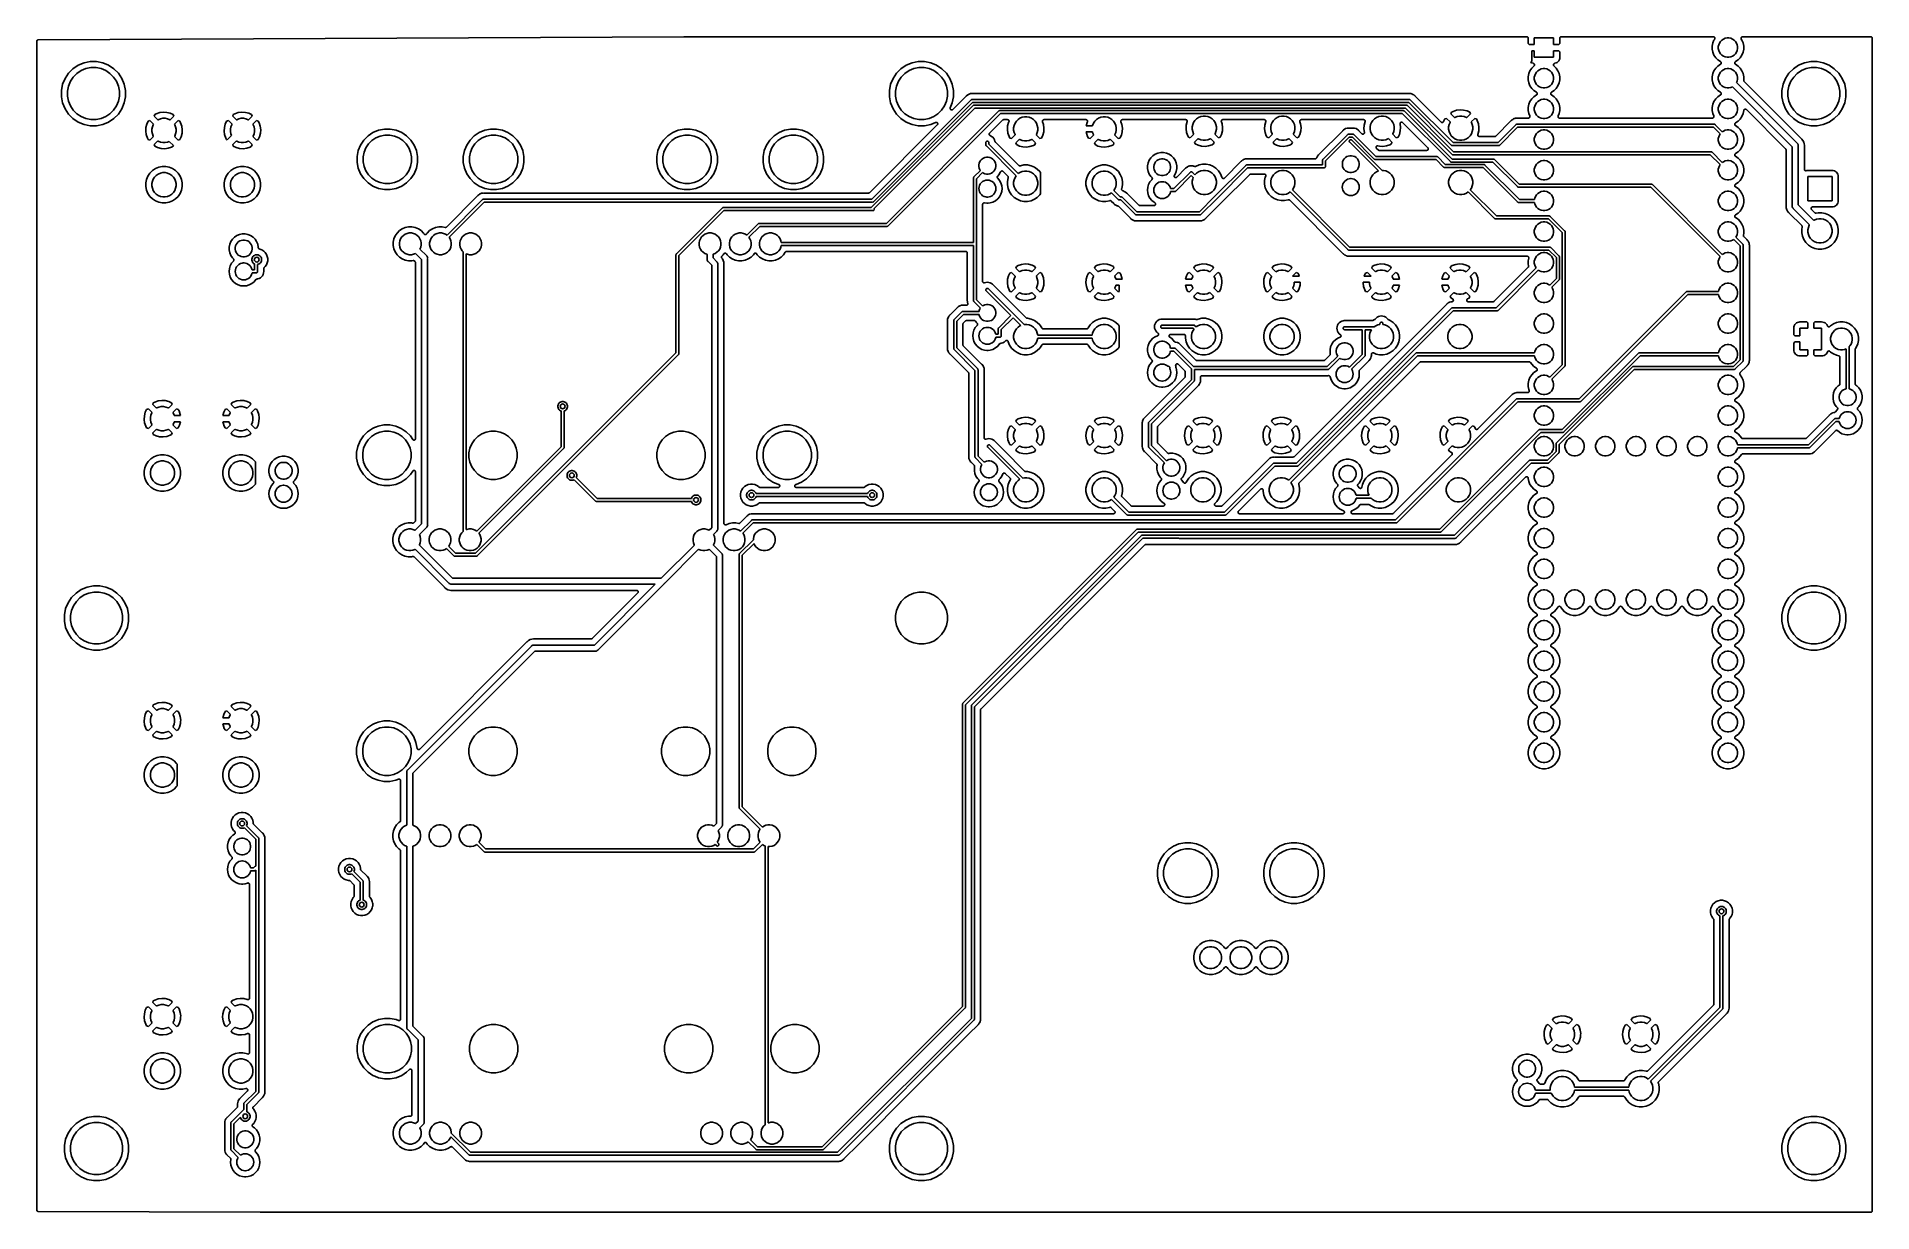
# Model space of a CAD drawing. Extents: x 3.04 to 9.02, y -6.31 to -2.47.
import ezdxf

# ---------------------------------------------------------------- set-up
doc = ezdxf.new("R2010")
doc.units = 0
doc.header["$MEASUREMENT"] = 0
doc.layers.add('BLACK', color=7, linetype='CONTINUOUS')

msp = doc.modelspace()

# ---------------------------------------------------------------- linework, layer by layer
at = {"layer": 'BLACK', "linetype": 'CONTINUOUS'}
for p, q in [((3.035, -2.48991), (3.03505, -2.48945)), ((3.035, -2.48996), (3.035, -2.48991)), ((3.035, -2.48997), (3.035, -2.48996)), ((3.035, -2.48998), (3.035, -2.48997)), ((3.035, -2.48997), (3.035, -2.48997)), ((3.035, -6.30002), (3.035, -2.48998)), ((3.03505, -2.48945), (3.0351, -2.48899)), ((3.0351, -2.48899), (3.03511, -2.48897)), ((3.03511, -2.48894), (3.03525, -2.4885)), ((3.03511, -2.48897), (3.03511, -2.48894)), ((3.03525, -2.4885), (3.03538, -2.48806)), ((3.03538, -2.48806), (3.0354, -2.48803)), ((3.0354, -2.48801), (3.03562, -2.4876)), ((3.0354, -2.48803), (3.0354, -2.48801)), ((3.03562, -2.4876), (3.03584, -2.4872)), ((3.03584, -2.4872), (3.03586, -2.48718)), ((3.03586, -2.48718), (3.03587, -2.48715)), ((3.03587, -2.48715), (3.03617, -2.4868)), ((3.03617, -2.4868), (3.03646, -2.48644)), ((3.03646, -2.48644), (3.03648, -2.48643)), ((3.03648, -2.48643), (3.0365, -2.4864)), ((3.0365, -2.4864), (3.03686, -2.48612)), ((3.03686, -2.48612), (3.03721, -2.48582)), ((3.03721, -2.48582), (3.03724, -2.48581)), ((3.03724, -2.48581), (3.03726, -2.48579)), ((3.03726, -2.48579), (3.03767, -2.48558)), ((3.03767, -2.48558), (3.03807, -2.48536)), ((3.03807, -2.48536), (3.0381, -2.48535)), ((3.0381, -2.48535), (3.03813, -2.48534)), ((3.03813, -2.48534), (3.03857, -2.48521)), ((3.03857, -2.48521), (3.039, -2.48508)), ((3.039, -2.48508), (3.03903, -2.48507)), ((3.03903, -2.48507), (3.03906, -2.48506)), ((3.03906, -2.48506), (3.03952, -2.48502)), ((3.03952, -2.48502), (3.03998, -2.48498)), ((3.03998, -2.48498), (5.14479, -2.47447)), ((5.14479, -2.47447), (5.14482, -2.47447)), ((5.14482, -2.47447), (5.14482, -2.47447)), ((5.14482, -2.47447), (7.89339, -2.47447)), ((7.89339, -2.47447), (7.89339, -2.47447)), ((7.89339, -2.47447), (7.89339, -2.47447)), ((7.89339, -2.47447), (7.89339, -2.47447)), ((7.89339, -2.47447), (7.89346, -2.47447)), ((7.89346, -2.47447), (7.89391, -2.47452)), ((7.89391, -2.47452), (7.89436, -2.47456)), ((7.89436, -2.47456), (7.8944, -2.47457)), ((7.8944, -2.47457), (7.89443, -2.47458)), ((7.89443, -2.47458), (7.89486, -2.47472)), ((7.89486, -2.47472), (7.8953, -2.47485)), ((7.8953, -2.47485), (7.89533, -2.47486)), ((7.89533, -2.47486), (7.89536, -2.47487)), ((7.89536, -2.47487), (7.89576, -2.47509)), ((7.89576, -2.47509), (7.89616, -2.47531)), ((7.89616, -2.47531), (7.89619, -2.47533)), ((7.89619, -2.47533), (7.89621, -2.47534)), ((7.89621, -2.47534), (7.89656, -2.47564)), ((7.89656, -2.47564), (7.89692, -2.47592)), ((7.89692, -2.47592), (7.89694, -2.47595)), ((7.89694, -2.47595), (7.89696, -2.47597)), ((7.89696, -2.47597), (7.89725, -2.47632)), ((7.89725, -2.47632), (7.89754, -2.47668)), ((7.89754, -2.47668), (7.89755, -2.47671)), ((7.89755, -2.47671), (7.89757, -2.47673)), ((7.89757, -2.47673), (7.89778, -2.47713)), ((7.89778, -2.47713), (7.898, -2.47754)), ((7.898, -2.47754), (7.89801, -2.47757)), ((7.89801, -2.47757), (7.89802, -2.4776)), ((7.89802, -2.4776), (7.89815, -2.47803)), ((7.89815, -2.47803), (7.89829, -2.47847)), ((7.89829, -2.47847), (7.89829, -2.4785)), ((7.89829, -2.4785), (7.8983, -2.47853)), ((7.8983, -2.47853), (7.89834, -2.47899)), ((7.89834, -2.47899), (7.89839, -2.47944)), ((7.89839, -2.47944), (7.89849, -2.49667)), ((7.89849, -2.49667), (7.90182, -2.5)), ((7.90182, -2.5), (7.9185, -2.5)), ((7.9185, -2.5), (7.9185, -2.4785)), ((7.9185, -2.4785), (7.9815, -2.4785)), ((7.9815, -2.4785), (7.9815, -2.5)), ((7.9815, -2.5), (7.99817, -2.5)), ((7.99817, -2.5), (8.00151, -2.49667)), ((8.00151, -2.49667), (8.00161, -2.47944)), ((8.00161, -2.47937), (8.00167, -2.47892)), ((8.00161, -2.47943), (8.00161, -2.47937)), ((8.00161, -2.47944), (8.00161, -2.47943)), ((8.00161, -2.47943), (8.00161, -2.47943)), ((8.00161, -2.47943), (8.00161, -2.47943)), ((8.00167, -2.47892), (8.00171, -2.47846)), ((8.00171, -2.47846), (8.00172, -2.47843)), ((8.00172, -2.47843), (8.00173, -2.4784)), ((8.00173, -2.4784), (8.00187, -2.47797)), ((8.00187, -2.47797), (8.002, -2.47753)), ((8.002, -2.47753), (8.00202, -2.4775)), ((8.00202, -2.4775), (8.00203, -2.47747)), ((8.00203, -2.47747), (8.00225, -2.47707)), ((8.00225, -2.47707), (8.00247, -2.47667)), ((8.00247, -2.47667), (8.00249, -2.47665)), ((8.00249, -2.47665), (8.0025, -2.47662)), ((8.0025, -2.47662), (8.0028, -2.47627)), ((8.0028, -2.47627), (8.00309, -2.47592)), ((8.00309, -2.47592), (8.00311, -2.4759)), ((8.00311, -2.4759), (8.00313, -2.47588)), ((8.00313, -2.47588), (8.00349, -2.47559)), ((8.00349, -2.47559), (8.00384, -2.4753)), ((8.00384, -2.4753), (8.00387, -2.47529)), ((8.00387, -2.47529), (8.0039, -2.47527)), ((8.0039, -2.47527), (8.0043, -2.47506)), ((8.0043, -2.47506), (8.00471, -2.47485)), ((8.00471, -2.47485), (8.00474, -2.47484)), ((8.00474, -2.47484), (8.00477, -2.47482)), ((8.00477, -2.47482), (8.0052, -2.4747)), ((8.0052, -2.4747), (8.00564, -2.47456)), ((8.00564, -2.47456), (8.00567, -2.47456)), ((8.00567, -2.47456), (8.0057, -2.47455)), ((8.0057, -2.47455), (8.00616, -2.47451)), ((8.00616, -2.47451), (8.00661, -2.47447)), ((8.00661, -2.47447), (8.50245, -2.47447)), ((8.50048, -2.49498), (8.4985, -2.50493)), ((8.4985, -2.50493), (8.4985, -2.51507)), ((8.50436, -2.48561), (8.50048, -2.49498)), ((8.50245, -2.47447), (8.5025, -2.47447)), ((8.5025, -2.47447), (8.5025, -2.47447)), ((8.5025, -2.47447), (8.5025, -2.47447)), ((8.5025, -2.47447), (8.50252, -2.47447)), ((8.50252, -2.47447), (8.503, -2.47452)), ((8.503, -2.47452), (8.50347, -2.47457)), ((8.50347, -2.47457), (8.50348, -2.47458)), ((8.50348, -2.47458), (8.50349, -2.47458)), ((8.50349, -2.47458), (8.50395, -2.47472)), ((8.50395, -2.47472), (8.5044, -2.47486)), ((8.50661, -2.48225), (8.50436, -2.48561)), ((8.5044, -2.47486), (8.50441, -2.47487)), ((8.50441, -2.47487), (8.50442, -2.47487)), ((8.50442, -2.47487), (8.50484, -2.4751)), ((8.50484, -2.4751), (8.50526, -2.47533)), ((8.50526, -2.47533), (8.50527, -2.47534)), ((8.50527, -2.47534), (8.50528, -2.47534)), ((8.50528, -2.47534), (8.50564, -2.47565)), ((8.50564, -2.47565), (8.50601, -2.47595)), ((8.50601, -2.47595), (8.50602, -2.47596)), ((8.50602, -2.47596), (8.50603, -2.47597)), ((8.50603, -2.47597), (8.50632, -2.47634)), ((8.50632, -2.47634), (8.50663, -2.47671)), ((8.50683, -2.48183), (8.50661, -2.48225)), ((8.50663, -2.47671), (8.50663, -2.47672)), ((8.50663, -2.47672), (8.50664, -2.47673)), ((8.50664, -2.47673), (8.50686, -2.47715)), ((8.50706, -2.48141), (8.50683, -2.48183)), ((8.50686, -2.47715), (8.50708, -2.47758)), ((8.50707, -2.4814), (8.50706, -2.48141)), ((8.50721, -2.48094), (8.50707, -2.48139)), ((8.50707, -2.48139), (8.50707, -2.4814)), ((8.50708, -2.47758), (8.50708, -2.47759)), ((8.50708, -2.47759), (8.50709, -2.4776)), ((8.50709, -2.4776), (8.50722, -2.47805)), ((8.50735, -2.48047), (8.50721, -2.48094)), ((8.50722, -2.47805), (8.50736, -2.47851)), ((8.50736, -2.48045), (8.50735, -2.48046)), ((8.50735, -2.48046), (8.50735, -2.48047)), ((8.50736, -2.47851), (8.50736, -2.47852)), ((8.50736, -2.47852), (8.50736, -2.47853)), ((8.50736, -2.47853), (8.50741, -2.479)), ((8.5074, -2.47998), (8.50736, -2.48045)), ((8.50745, -2.4795), (8.5074, -2.47998)), ((8.50741, -2.479), (8.50745, -2.47948)), ((8.50745, -2.47948), (8.50745, -2.47949)), ((8.50745, -2.47949), (8.50745, -2.4795)), ((8.5185, -2.5069), (8.51971, -2.50081)), ((8.5185, -2.5131), (8.5185, -2.5069)), ((8.51971, -2.51919), (8.5185, -2.5131)), ((8.51971, -2.50081), (8.52209, -2.49508)), ((8.52209, -2.49508), (8.52554, -2.48992)), ((8.52554, -2.48992), (8.52992, -2.48554)), ((8.52992, -2.48554), (8.53508, -2.48209)), ((8.53508, -2.48209), (8.54081, -2.47971)), ((8.54081, -2.47971), (8.5469, -2.4785)), ((8.5469, -2.4785), (8.5531, -2.4785)), ((8.5531, -2.4785), (8.55919, -2.47971)), ((8.55919, -2.47971), (8.56492, -2.48209)), ((8.56492, -2.48209), (8.57008, -2.48554)), ((8.57008, -2.48554), (8.57446, -2.48992)), ((8.57446, -2.48992), (8.57791, -2.49508)), ((8.57791, -2.49508), (8.58029, -2.50081)), ((8.58029, -2.50081), (8.5815, -2.5069)), ((8.5815, -2.5131), (8.58029, -2.51919)), ((8.5815, -2.5069), (8.5815, -2.5131)), ((8.59255, -2.47941), (8.5926, -2.47894)), ((8.59255, -2.47942), (8.59255, -2.47941)), ((8.59255, -2.47943), (8.59255, -2.47942)), ((8.59259, -2.47991), (8.59255, -2.47943)), ((8.59263, -2.48038), (8.59259, -2.47991)), ((8.5926, -2.47894), (8.59265, -2.47846)), ((8.59263, -2.48039), (8.59263, -2.48038)), ((8.59264, -2.48041), (8.59263, -2.48039)), ((8.59277, -2.48086), (8.59264, -2.48041)), ((8.59265, -2.47844), (8.5928, -2.47799)), ((8.59265, -2.47845), (8.59265, -2.47844)), ((8.59265, -2.47846), (8.59265, -2.47845)), ((8.5929, -2.48132), (8.59277, -2.48086)), ((8.5928, -2.47799), (8.59294, -2.47753)), ((8.59291, -2.48133), (8.5929, -2.48132)), ((8.59291, -2.48134), (8.59291, -2.48133)), ((8.59313, -2.48176), (8.59291, -2.48134)), ((8.59294, -2.47752), (8.59295, -2.47751)), ((8.59294, -2.47753), (8.59294, -2.47752)), ((8.59295, -2.47751), (8.59317, -2.47709)), ((8.59335, -2.48219), (8.59313, -2.48176)), ((8.59317, -2.47709), (8.5934, -2.47667)), ((8.59336, -2.48221), (8.59335, -2.48219)), ((8.59339, -2.48225), (8.59336, -2.48221)), ((8.59336, -2.48221), (8.59336, -2.48221)), ((8.59336, -2.48221), (8.59336, -2.48221)), ((8.59564, -2.48561), (8.59339, -2.48225)), ((8.5934, -2.47667), (8.59341, -2.47666)), ((8.59341, -2.47665), (8.59372, -2.47629)), ((8.59341, -2.47666), (8.59341, -2.47665)), ((8.59372, -2.47629), (8.59402, -2.47592)), ((8.59402, -2.47592), (8.59403, -2.47591)), ((8.59403, -2.47591), (8.59404, -2.47591)), ((8.59404, -2.47591), (8.59441, -2.47561)), ((8.59441, -2.47561), (8.59478, -2.4753)), ((8.59478, -2.4753), (8.59479, -2.4753)), ((8.59479, -2.4753), (8.5948, -2.47529)), ((8.5948, -2.47529), (8.59522, -2.47507)), ((8.59522, -2.47507), (8.59564, -2.47485)), ((8.59564, -2.47485), (8.59565, -2.47484)), ((8.59952, -2.49498), (8.59564, -2.48561)), ((8.59565, -2.47484), (8.59566, -2.47484)), ((8.59566, -2.47484), (8.59612, -2.4747)), ((8.59612, -2.4747), (8.59658, -2.47456)), ((8.59658, -2.47456), (8.59659, -2.47456)), ((8.59659, -2.47456), (8.5966, -2.47456)), ((8.5966, -2.47456), (8.59708, -2.47451)), ((8.59708, -2.47451), (8.59755, -2.47447)), ((8.59755, -2.47447), (9.01553, -2.47447)), ((8.6015, -2.50493), (8.59952, -2.49498)), ((8.6015, -2.51507), (8.6015, -2.50493)), ((9.01553, -2.47447), (9.01557, -2.47447)), ((9.01557, -2.47447), (9.01557, -2.47447)), ((9.01557, -2.47447), (9.01557, -2.47447)), ((9.01557, -2.47447), (9.0156, -2.47447)), ((9.0156, -2.47447), (9.01607, -2.47452)), ((9.01607, -2.47452), (9.01654, -2.47457)), ((9.01654, -2.47457), (9.01655, -2.47458)), ((9.01655, -2.47458), (9.01657, -2.47458)), ((9.01657, -2.47458), (9.01702, -2.47472)), ((9.01702, -2.47472), (9.01747, -2.47486)), ((9.01747, -2.47486), (9.01748, -2.47487)), ((9.01748, -2.47487), (9.0175, -2.47487)), ((9.0175, -2.47487), (9.01791, -2.4751)), ((9.01791, -2.4751), (9.01833, -2.47532)), ((9.01833, -2.47532), (9.01834, -2.47533)), ((9.01834, -2.47533), (9.01836, -2.47534)), ((9.01836, -2.47534), (9.01872, -2.47564)), ((9.01872, -2.47564), (9.01908, -2.47595)), ((9.01908, -2.47595), (9.01909, -2.47596)), ((9.01909, -2.47596), (9.0191, -2.47597)), ((9.0191, -2.47597), (9.0194, -2.47634)), ((9.0194, -2.47634), (9.0197, -2.4767)), ((9.0197, -2.4767), (9.0197, -2.47672)), ((9.0197, -2.47672), (9.01972, -2.47673)), ((9.01972, -2.47673), (9.01993, -2.47715)), ((9.01993, -2.47715), (9.02015, -2.47756)), ((9.02015, -2.47756), (9.02016, -2.47758)), ((9.02016, -2.47758), (9.02017, -2.4776)), ((9.02017, -2.4776), (9.0203, -2.47805)), ((9.0203, -2.47805), (9.02044, -2.4785)), ((9.02044, -2.4785), (9.02044, -2.47851)), ((9.02044, -2.47851), (9.02044, -2.47853)), ((9.02044, -2.47853), (9.02049, -2.479)), ((9.02049, -2.479), (9.02053, -2.47947)), ((9.02053, -2.47947), (9.02053, -6.30303)), ((3.17043, -2.56726), (3.15329, -2.57872)), ((3.18948, -2.55938), (3.17043, -2.56726)), ((3.20969, -2.55535), (3.18948, -2.55938)), ((3.23031, -2.55535), (3.20969, -2.55535)), ((3.25052, -2.55938), (3.23031, -2.55535)), ((3.26957, -2.56726), (3.25052, -2.55938)), ((3.28671, -2.57872), (3.26957, -2.56726)), ((5.87043, -2.56726), (5.85329, -2.57872)), ((5.88948, -2.55938), (5.87043, -2.56726)), ((5.90969, -2.55535), (5.88948, -2.55938)), ((5.93031, -2.55535), (5.90969, -2.55535)), ((5.95052, -2.55938), (5.93031, -2.55535)), ((5.96957, -2.56726), (5.95052, -2.55938)), ((5.98671, -2.57872), (5.96957, -2.56726)), ((7.9074, -2.55745), (7.90696, -2.5579)), ((7.90696, -2.5579), (7.90734, -2.55821)), ((7.90734, -2.55821), (7.91081, -2.56006)), ((7.90778, -2.55714), (7.9074, -2.55745)), ((7.90888, -2.5558), (7.90778, -2.55714)), ((7.90901, -2.55564), (7.90888, -2.5558)), ((7.90991, -2.55396), (7.90901, -2.55564)), ((7.90901, -2.55564), (7.90901, -2.55564)), ((7.90901, -2.55564), (7.90901, -2.55564)), ((7.90992, -2.55393), (7.90991, -2.55396)), ((7.91044, -2.55225), (7.90992, -2.55393)), ((7.90992, -2.55393), (7.90992, -2.55393)), ((7.90992, -2.55393), (7.90992, -2.55393)), ((7.91747, -2.5697), (7.91, -2.57717)), ((7.91049, -2.55208), (7.91044, -2.55225)), ((7.91061, -2.55084), (7.91049, -2.55208)), ((7.91049, -2.55208), (7.91049, -2.55208)), ((7.91049, -2.55208), (7.91049, -2.55208)), ((7.91068, -2.55015), (7.91061, -2.55084)), ((7.9185, -2.52), (7.91063, -2.52)), ((7.91063, -2.52), (7.91063, -2.54967)), ((7.91063, -2.54967), (7.91068, -2.55015)), ((7.91081, -2.56006), (7.9147, -2.56124)), ((7.9147, -2.56124), (7.91472, -2.56125)), ((7.91472, -2.56125), (7.91496, -2.56127)), ((7.91496, -2.56127), (7.9152, -2.56135)), ((7.9152, -2.56135), (7.91545, -2.5614)), ((7.91545, -2.5614), (7.91566, -2.56149)), ((7.91566, -2.56149), (7.91589, -2.56156)), ((7.91589, -2.56156), (7.91611, -2.56169)), ((7.91611, -2.56169), (7.91635, -2.56179)), ((7.91635, -2.56179), (7.91654, -2.56192)), ((7.91654, -2.56192), (7.91675, -2.56203)), ((7.91675, -2.56203), (7.91694, -2.56219)), ((7.91694, -2.56219), (7.91715, -2.56234)), ((7.91715, -2.56234), (7.91732, -2.56251)), ((7.91732, -2.56251), (7.9175, -2.56266)), ((7.91762, -2.56952), (7.91747, -2.5697)), ((7.9175, -2.56266), (7.91766, -2.56285)), ((7.91779, -2.56936), (7.91762, -2.56952)), ((7.91766, -2.56285), (7.91783, -2.56304)), ((7.91793, -2.56914), (7.91779, -2.56936)), ((7.91783, -2.56304), (7.91796, -2.56323)), ((7.91809, -2.56895), (7.91793, -2.56914)), ((7.91796, -2.56323), (7.91811, -2.56341)), ((7.9182, -2.56874), (7.91809, -2.56895)), ((7.91811, -2.56341), (7.91823, -2.56364)), ((7.91833, -2.56855), (7.9182, -2.56874)), ((7.91823, -2.56364), (7.91837, -2.56385)), ((7.91843, -2.56831), (7.91833, -2.56855)), ((7.91837, -2.56385), (7.91846, -2.56407)), ((7.91855, -2.56809), (7.91843, -2.56831)), ((7.91846, -2.56407), (7.91856, -2.56428)), ((7.9185, -2.5415), (7.9185, -2.52)), ((7.9815, -2.5415), (7.9185, -2.5415)), ((7.91862, -2.56786), (7.91855, -2.56809)), ((7.91856, -2.56428), (7.91864, -2.56452)), ((7.91871, -2.56765), (7.91862, -2.56786)), ((7.91864, -2.56452), (7.91873, -2.56476)), ((7.91876, -2.5674), (7.91871, -2.56765)), ((7.91873, -2.56476), (7.91878, -2.56499)), ((7.91884, -2.56716), (7.91876, -2.5674)), ((7.91878, -2.56499), (7.91884, -2.56521)), ((7.91884, -2.56521), (7.91887, -2.56547)), ((7.91886, -2.56692), (7.91884, -2.56716)), ((7.91891, -2.56669), (7.91886, -2.56692)), ((7.91887, -2.56547), (7.91892, -2.56572)), ((7.91892, -2.56572), (7.91891, -2.56595)), ((7.91891, -2.56595), (7.91894, -2.56618)), ((7.91894, -2.56618), (7.91891, -2.56644)), ((7.91891, -2.56644), (7.91891, -2.56669)), ((7.98106, -2.56611), (7.98109, -2.56588)), ((7.98109, -2.56637), (7.98106, -2.56611)), ((7.98109, -2.56565), (7.98114, -2.5654)), ((7.98109, -2.56588), (7.98109, -2.56565)), ((7.98109, -2.56662), (7.98109, -2.56637)), ((7.98113, -2.56685), (7.98109, -2.56662)), ((7.98115, -2.56709), (7.98113, -2.56685)), ((7.98114, -2.5654), (7.98117, -2.56514)), ((7.98122, -2.56733), (7.98115, -2.56709)), ((7.98117, -2.56514), (7.98124, -2.56492)), ((7.98127, -2.56758), (7.98122, -2.56733)), ((7.98124, -2.56492), (7.98129, -2.56469)), ((7.98136, -2.5678), (7.98127, -2.56758)), ((7.98129, -2.56469), (7.98139, -2.56446)), ((7.98142, -2.56802), (7.98136, -2.5678)), ((7.98139, -2.56446), (7.98146, -2.56421)), ((7.98154, -2.56825), (7.98142, -2.56802)), ((7.98146, -2.56421), (7.98157, -2.56401)), ((7.99817, -2.52), (7.9815, -2.52)), ((7.9815, -2.52), (7.9815, -2.5415)), ((7.98163, -2.56849), (7.98154, -2.56825)), ((7.98157, -2.56401), (7.98167, -2.56379)), ((7.98176, -2.56868), (7.98163, -2.56849)), ((7.98167, -2.56379), (7.98181, -2.56358)), ((7.98187, -2.56889), (7.98176, -2.56868)), ((7.98181, -2.56358), (7.98193, -2.56336)), ((7.98203, -2.56909), (7.98187, -2.56889)), ((7.98193, -2.56336), (7.98208, -2.56318)), ((7.98217, -2.5693), (7.98203, -2.56909)), ((7.98208, -2.56318), (7.98221, -2.56298)), ((7.98233, -2.56947), (7.98217, -2.5693)), ((7.98221, -2.56298), (7.98239, -2.5628)), ((7.98248, -2.56965), (7.98233, -2.56947)), ((7.98239, -2.5628), (7.98255, -2.56261)), ((7.98253, -2.5697), (7.98248, -2.56965)), ((7.99, -2.57717), (7.98253, -2.5697)), ((7.98255, -2.56261), (7.98274, -2.56246)), ((7.98274, -2.56246), (7.9829, -2.56229)), ((7.9829, -2.56229), (7.98311, -2.56215)), ((7.98311, -2.56215), (7.98331, -2.56199)), ((7.98331, -2.56199), (7.98352, -2.56188)), ((7.98352, -2.56188), (7.98372, -2.56175)), ((7.98372, -2.56175), (7.98395, -2.56166)), ((7.98395, -2.56166), (7.98418, -2.56154)), ((7.98418, -2.56154), (7.9844, -2.56147)), ((7.9844, -2.56147), (7.98462, -2.56138)), ((7.98462, -2.56138), (7.98487, -2.56133)), ((7.98487, -2.56133), (7.98511, -2.56126)), ((7.98511, -2.56126), (7.98531, -2.56124)), ((7.98531, -2.56124), (7.98919, -2.56006)), ((7.98919, -2.56006), (7.99266, -2.55821)), ((7.99266, -2.55821), (7.99571, -2.55571)), ((7.99571, -2.55571), (7.99821, -2.55266)), ((8.00151, -2.52333), (7.99817, -2.52)), ((7.99821, -2.55266), (8.00006, -2.54919)), ((8.00006, -2.54919), (8.00121, -2.54542)), ((8.00121, -2.54542), (8.00162, -2.54127)), ((8.00162, -2.54127), (8.00151, -2.52333)), ((8.4985, -2.51507), (8.50048, -2.52502)), ((8.50048, -2.52502), (8.50436, -2.53439)), ((8.50436, -2.53439), (8.51, -2.54283)), ((8.51, -2.54283), (8.51717, -2.55)), ((8.51717, -2.57), (8.51, -2.57717)), ((8.51717, -2.55), (8.52592, -2.55584)), ((8.52592, -2.56416), (8.51717, -2.57)), ((8.52209, -2.52492), (8.51971, -2.51919)), ((8.52554, -2.53008), (8.52209, -2.52492)), ((8.52992, -2.53446), (8.52554, -2.53008)), ((8.52592, -2.55584), (8.52595, -2.55587)), ((8.52628, -2.56386), (8.52592, -2.56416)), ((8.52595, -2.55587), (8.52595, -2.55587)), ((8.52595, -2.55587), (8.52595, -2.55587)), ((8.52595, -2.55587), (8.52598, -2.55588)), ((8.52598, -2.55588), (8.52634, -2.55619)), ((8.52665, -2.56356), (8.52628, -2.56386)), ((8.52634, -2.55619), (8.5267, -2.55649)), ((8.52666, -2.56355), (8.52665, -2.56356)), ((8.52667, -2.56354), (8.52666, -2.56355)), ((8.52697, -2.56318), (8.52667, -2.56354)), ((8.5267, -2.55649), (8.52671, -2.5565)), ((8.52671, -2.5565), (8.52672, -2.55651)), ((8.52672, -2.55651), (8.52702, -2.55688)), ((8.52728, -2.56281), (8.52697, -2.56318)), ((8.52702, -2.55688), (8.52732, -2.55725)), ((8.52729, -2.56279), (8.52728, -2.5628)), ((8.52728, -2.5628), (8.52728, -2.56281)), ((8.52752, -2.56237), (8.52729, -2.56279)), ((8.52732, -2.55725), (8.52732, -2.55726)), ((8.52732, -2.55726), (8.52733, -2.55727)), ((8.52733, -2.55727), (8.52755, -2.55769)), ((8.52774, -2.56195), (8.52752, -2.56237)), ((8.52755, -2.55769), (8.52777, -2.55811)), ((8.52775, -2.56194), (8.52774, -2.56195)), ((8.52789, -2.56147), (8.52775, -2.56193)), ((8.52775, -2.56193), (8.52775, -2.56194)), ((8.52777, -2.55811), (8.52777, -2.55813)), ((8.52777, -2.55813), (8.52778, -2.55814)), ((8.52778, -2.55814), (8.52791, -2.55859)), ((8.52804, -2.56102), (8.52789, -2.56147)), ((8.52791, -2.55859), (8.52805, -2.55905)), ((8.52809, -2.56052), (8.52804, -2.56099)), ((8.52804, -2.56099), (8.52804, -2.56101)), ((8.52804, -2.56101), (8.52804, -2.56102)), ((8.52805, -2.55905), (8.52805, -2.55906)), ((8.52805, -2.55906), (8.52805, -2.55908)), ((8.52805, -2.55908), (8.5281, -2.55955)), ((8.52814, -2.56005), (8.52809, -2.56052)), ((8.5281, -2.55955), (8.52814, -2.56002)), ((8.52814, -2.56002), (8.52814, -2.56003)), ((8.52814, -2.56003), (8.52814, -2.56005)), ((8.53508, -2.53791), (8.52992, -2.53446)), ((8.54081, -2.54029), (8.53508, -2.53791)), ((8.5469, -2.5415), (8.54081, -2.54029)), ((8.5531, -2.5415), (8.5469, -2.5415)), ((8.55919, -2.54029), (8.5531, -2.5415)), ((8.56492, -2.53791), (8.55919, -2.54029)), ((8.57008, -2.53446), (8.56492, -2.53791)), ((8.57446, -2.53008), (8.57008, -2.53446)), ((8.57186, -2.55995), (8.57191, -2.55948)), ((8.57186, -2.55997), (8.57186, -2.55995)), ((8.57186, -2.55998), (8.57186, -2.55997)), ((8.5719, -2.56045), (8.57186, -2.55998)), ((8.57195, -2.56092), (8.5719, -2.56045)), ((8.57191, -2.55948), (8.57196, -2.55901)), ((8.57195, -2.56094), (8.57195, -2.56092)), ((8.57195, -2.56095), (8.57195, -2.56094)), ((8.57209, -2.56141), (8.57195, -2.56095)), ((8.57196, -2.55898), (8.57211, -2.55853)), ((8.57196, -2.55899), (8.57196, -2.55898)), ((8.57196, -2.55901), (8.57196, -2.55899)), ((8.57222, -2.56186), (8.57209, -2.56141)), ((8.57211, -2.55853), (8.57225, -2.55807)), ((8.57223, -2.56187), (8.57222, -2.56186)), ((8.57223, -2.56189), (8.57223, -2.56187)), ((8.57245, -2.56231), (8.57223, -2.56189)), ((8.57225, -2.55806), (8.57226, -2.55805)), ((8.57225, -2.55807), (8.57225, -2.55806)), ((8.57226, -2.55805), (8.57248, -2.55763)), ((8.57267, -2.56273), (8.57245, -2.56231)), ((8.57248, -2.55763), (8.57271, -2.55721)), ((8.57268, -2.56274), (8.57267, -2.56273)), ((8.57268, -2.56275), (8.57268, -2.56274)), ((8.57298, -2.56311), (8.57268, -2.56275)), ((8.57271, -2.55721), (8.57272, -2.5572)), ((8.57272, -2.55719), (8.57303, -2.55683)), ((8.57272, -2.5572), (8.57272, -2.55719)), ((8.57328, -2.56349), (8.57298, -2.56311)), ((8.57303, -2.55683), (8.57333, -2.55646)), ((8.57329, -2.5635), (8.57328, -2.56349)), ((8.5733, -2.56351), (8.57329, -2.5635)), ((8.57366, -2.56381), (8.5733, -2.56351)), ((8.57333, -2.55646), (8.57334, -2.55645)), ((8.57334, -2.55645), (8.57335, -2.55644)), ((8.57335, -2.55644), (8.57371, -2.55615)), ((8.57402, -2.56412), (8.57366, -2.56381)), ((8.57371, -2.55615), (8.57408, -2.55584)), ((8.57405, -2.56413), (8.57402, -2.56412)), ((8.57408, -2.56416), (8.57405, -2.56413)), ((8.57405, -2.56413), (8.57405, -2.56413)), ((8.57405, -2.56413), (8.57405, -2.56413)), ((8.57408, -2.55584), (8.58283, -2.55)), ((8.58283, -2.57), (8.57408, -2.56416)), ((8.57791, -2.52492), (8.57446, -2.53008)), ((8.58029, -2.51919), (8.57791, -2.52492)), ((8.58283, -2.55), (8.59, -2.54283)), ((8.59, -2.57717), (8.58283, -2.57)), ((8.59, -2.54283), (8.59564, -2.53439)), ((8.59564, -2.53439), (8.59952, -2.52502)), ((8.59952, -2.52502), (8.6015, -2.51507)), ((8.78043, -2.56726), (8.76329, -2.57872)), ((8.79948, -2.55938), (8.78043, -2.56726)), ((8.81969, -2.55535), (8.79948, -2.55938)), ((8.84031, -2.55535), (8.81969, -2.55535)), ((8.86052, -2.55938), (8.84031, -2.55535)), ((8.87957, -2.56726), (8.86052, -2.55938)), ((8.89671, -2.57872), (8.87957, -2.56726)), ((3.11938, -2.62948), (3.11535, -2.64969)), ((3.12726, -2.61043), (3.11938, -2.62948)), ((3.13872, -2.59329), (3.12726, -2.61043)), ((3.13861, -2.63531), (3.14499, -2.61991)), ((3.15329, -2.57872), (3.13872, -2.59329)), ((3.14499, -2.61991), (3.15425, -2.60604)), ((3.15425, -2.60604), (3.16604, -2.59425)), ((3.16604, -2.59425), (3.17991, -2.58499)), ((3.17991, -2.58499), (3.19531, -2.57861)), ((3.19531, -2.57861), (3.21166, -2.57535)), ((3.21166, -2.57535), (3.22834, -2.57535)), ((3.22834, -2.57535), (3.24469, -2.57861)), ((3.24469, -2.57861), (3.26009, -2.58499)), ((3.26009, -2.58499), (3.27396, -2.59425)), ((3.27396, -2.59425), (3.28575, -2.60604)), ((3.28575, -2.60604), (3.29501, -2.61991)), ((3.30128, -2.59329), (3.28671, -2.57872)), ((3.29501, -2.61991), (3.30139, -2.63531)), ((3.31274, -2.61043), (3.30128, -2.59329)), ((3.32062, -2.62948), (3.31274, -2.61043)), ((3.32465, -2.64969), (3.32062, -2.62948)), ((5.81938, -2.62948), (5.81535, -2.64969)), ((5.82726, -2.61043), (5.81938, -2.62948)), ((5.83872, -2.59329), (5.82726, -2.61043)), ((5.83861, -2.63531), (5.84499, -2.61991)), ((5.85329, -2.57872), (5.83872, -2.59329)), ((5.84499, -2.61991), (5.85425, -2.60604)), ((5.85425, -2.60604), (5.86604, -2.59425)), ((5.86604, -2.59425), (5.87991, -2.58499)), ((5.87991, -2.58499), (5.89531, -2.57861)), ((5.89531, -2.57861), (5.91166, -2.57535)), ((5.91166, -2.57535), (5.92834, -2.57535)), ((5.92834, -2.57535), (5.94469, -2.57861)), ((5.94469, -2.57861), (5.96009, -2.58499)), ((5.96009, -2.58499), (5.97396, -2.59425)), ((5.97396, -2.59425), (5.98575, -2.60604)), ((5.98575, -2.60604), (5.99501, -2.61991)), ((6.00128, -2.59329), (5.98671, -2.57872)), ((5.99501, -2.61991), (6.00139, -2.63531)), ((6.01274, -2.61043), (6.00128, -2.59329)), ((6.02062, -2.62948), (6.01274, -2.61043)), ((6.02465, -2.64969), (6.02062, -2.62948)), ((7.90048, -2.59498), (7.8985, -2.60493)), ((7.8985, -2.60493), (7.8985, -2.61507)), ((7.8985, -2.61507), (7.90048, -2.62502)), ((7.90436, -2.58561), (7.90048, -2.59498)), ((7.90048, -2.62502), (7.90436, -2.63439)), ((7.91, -2.57717), (7.90436, -2.58561)), ((7.9185, -2.6069), (7.91971, -2.60081)), ((7.9185, -2.6131), (7.9185, -2.6069)), ((7.91971, -2.61919), (7.9185, -2.6131)), ((7.91971, -2.60081), (7.92209, -2.59508)), ((7.92209, -2.62492), (7.91971, -2.61919)), ((7.92209, -2.59508), (7.92554, -2.58992)), ((7.92554, -2.63008), (7.92209, -2.62492)), ((7.92554, -2.58992), (7.92992, -2.58554)), ((7.92992, -2.63446), (7.92554, -2.63008)), ((7.92992, -2.58554), (7.93508, -2.58209)), ((7.93508, -2.58209), (7.94081, -2.57971)), ((7.94081, -2.57971), (7.9469, -2.5785)), ((7.9469, -2.5785), (7.9531, -2.5785)), ((7.9531, -2.5785), (7.95919, -2.57971)), ((7.95919, -2.57971), (7.96492, -2.58209)), ((7.96492, -2.58209), (7.97008, -2.58554)), ((7.97008, -2.58554), (7.97446, -2.58992)), ((7.97446, -2.63008), (7.97008, -2.63446)), ((7.97446, -2.58992), (7.97791, -2.59508)), ((7.97791, -2.62492), (7.97446, -2.63008)), ((7.97791, -2.59508), (7.98029, -2.60081)), ((7.98029, -2.61919), (7.97791, -2.62492)), ((7.98029, -2.60081), (7.9815, -2.6069)), ((7.9815, -2.6131), (7.98029, -2.61919)), ((7.9815, -2.6069), (7.9815, -2.6131)), ((7.99564, -2.58561), (7.99, -2.57717)), ((7.99952, -2.59498), (7.99564, -2.58561)), ((7.99564, -2.63439), (7.99952, -2.62502)), ((8.0015, -2.60493), (7.99952, -2.59498)), ((7.99952, -2.62502), (8.0015, -2.61507)), ((8.0015, -2.61507), (8.0015, -2.60493)), ((8.50048, -2.59498), (8.4985, -2.60493)), ((8.4985, -2.60493), (8.4985, -2.61507)), ((8.4985, -2.61507), (8.50048, -2.62502)), ((8.50436, -2.58561), (8.50048, -2.59498)), ((8.50048, -2.62502), (8.50436, -2.63439)), ((8.51, -2.57717), (8.50436, -2.58561)), ((8.5185, -2.6069), (8.51971, -2.60081)), ((8.5185, -2.6131), (8.5185, -2.6069)), ((8.51971, -2.61919), (8.5185, -2.6131)), ((8.51971, -2.60081), (8.52209, -2.59508)), ((8.52209, -2.62492), (8.51971, -2.61919)), ((8.52209, -2.59508), (8.52554, -2.58992)), ((8.52554, -2.63008), (8.52209, -2.62492)), ((8.52554, -2.58992), (8.52992, -2.58554)), ((8.52992, -2.63446), (8.52554, -2.63008)), ((8.52992, -2.58554), (8.53508, -2.58209)), ((8.53508, -2.58209), (8.54081, -2.57971)), ((8.54081, -2.57971), (8.5469, -2.5785)), ((8.5469, -2.5785), (8.5531, -2.5785)), ((8.5531, -2.5785), (8.55919, -2.57971)), ((8.55919, -2.57971), (8.56492, -2.58209)), ((8.56492, -2.58209), (8.57008, -2.58554)), ((8.57008, -2.58554), (8.57446, -2.58992)), ((8.57446, -2.58992), (8.57791, -2.59508)), ((8.57791, -2.59508), (8.58029, -2.60081)), ((8.58029, -2.61919), (8.57818, -2.62426)), ((8.57818, -2.62426), (8.77593, -2.82201)), ((8.58029, -2.60081), (8.5815, -2.6069)), ((8.5815, -2.6131), (8.58029, -2.61919)), ((8.5815, -2.6069), (8.5815, -2.6131)), ((8.59564, -2.58561), (8.59, -2.57717)), ((8.59952, -2.59498), (8.59564, -2.58561)), ((8.6015, -2.60493), (8.59952, -2.59498)), ((8.60122, -2.61689), (8.60127, -2.61643)), ((8.60122, -2.61692), (8.60122, -2.61689)), ((8.60122, -2.61694), (8.60122, -2.61692)), ((8.60127, -2.6174), (8.60122, -2.61694)), ((8.60127, -2.61643), (8.60132, -2.61597)), ((8.60131, -2.61787), (8.60127, -2.6174)), ((8.60131, -2.61789), (8.60131, -2.61787)), ((8.60132, -2.61791), (8.60131, -2.61789)), ((8.60132, -2.61597), (8.6015, -2.61507)), ((8.60145, -2.61836), (8.60132, -2.61791)), ((8.60158, -2.6188), (8.60145, -2.61836)), ((8.6015, -2.61507), (8.6015, -2.60493)), ((8.60159, -2.61882), (8.60158, -2.6188)), ((8.6016, -2.61885), (8.60159, -2.61882)), ((8.60181, -2.61926), (8.6016, -2.61885)), ((8.60203, -2.61967), (8.60181, -2.61926)), ((8.60204, -2.61969), (8.60203, -2.61967)), ((8.60205, -2.61971), (8.60204, -2.61969)), ((8.60235, -2.62007), (8.60205, -2.61971)), ((8.60264, -2.62043), (8.60235, -2.62007)), ((8.60267, -2.62047), (8.60264, -2.62043)), ((8.60269, -2.62048), (8.60267, -2.62047)), ((8.60267, -2.62047), (8.60267, -2.62047)), ((8.60267, -2.62047), (8.60267, -2.62047)), ((8.63494, -2.65274), (8.60269, -2.62048)), ((8.72938, -2.62948), (8.72535, -2.64969)), ((8.73726, -2.61043), (8.72938, -2.62948)), ((8.74872, -2.59329), (8.73726, -2.61043)), ((8.74861, -2.63531), (8.75499, -2.61991)), ((8.76329, -2.57872), (8.74872, -2.59329)), ((8.75499, -2.61991), (8.76425, -2.60604)), ((8.76425, -2.60604), (8.77604, -2.59425)), ((8.77604, -2.59425), (8.78991, -2.58499)), ((8.78991, -2.58499), (8.80531, -2.57861)), ((8.80531, -2.57861), (8.82166, -2.57535)), ((8.82166, -2.57535), (8.83834, -2.57535)), ((8.83834, -2.57535), (8.85469, -2.57861)), ((8.85469, -2.57861), (8.87009, -2.58499)), ((8.87009, -2.58499), (8.88396, -2.59425)), ((8.88396, -2.59425), (8.89575, -2.60604)), ((8.89575, -2.60604), (8.90501, -2.61991)), ((8.91128, -2.59329), (8.89671, -2.57872)), ((8.90501, -2.61991), (8.91139, -2.63531)), ((8.92274, -2.61043), (8.91128, -2.59329)), ((8.93062, -2.62948), (8.92274, -2.61043)), ((8.93465, -2.64969), (8.93062, -2.62948)), ((3.11535, -2.64969), (3.11535, -2.67031)), ((3.11535, -2.67031), (3.11938, -2.69052)), ((3.11938, -2.69052), (3.12726, -2.70957)), ((3.13535, -2.65166), (3.13861, -2.63531)), ((3.13535, -2.66834), (3.13535, -2.65166)), ((3.13861, -2.68469), (3.13535, -2.66834)), ((3.14499, -2.70009), (3.13861, -2.68469)), ((3.30139, -2.68469), (3.29501, -2.70009)), ((3.30139, -2.63531), (3.30465, -2.65166)), ((3.30465, -2.66834), (3.30139, -2.68469)), ((3.30465, -2.65166), (3.30465, -2.66834)), ((3.31274, -2.70957), (3.32062, -2.69052)), ((3.32062, -2.69052), (3.32465, -2.67031)), ((3.32465, -2.67031), (3.32465, -2.64969)), ((5.75808, -3.0042), (6.08105, -2.68123)), ((6.08674, -2.68946), (5.76327, -3.01293)), ((5.81535, -2.64969), (5.81535, -2.67031)), ((5.81535, -2.67031), (5.81938, -2.69052)), ((5.81938, -2.69052), (5.82726, -2.70957)), ((5.83535, -2.65166), (5.83861, -2.63531)), ((5.83535, -2.66834), (5.83535, -2.65166)), ((5.83861, -2.68469), (5.83535, -2.66834)), ((5.84499, -2.70009), (5.83861, -2.68469)), ((6.00139, -2.68469), (5.99501, -2.70009)), ((6.00139, -2.63531), (6.00465, -2.65166)), ((6.00465, -2.66834), (6.00139, -2.68469)), ((6.00465, -2.65166), (6.00465, -2.66834)), ((6.01409, -2.70631), (6.02062, -2.69052)), ((6.02062, -2.69052), (6.02465, -2.67031)), ((6.06604, -2.66796), (6.02224, -2.71176)), ((6.02465, -2.67031), (6.02465, -2.64969)), ((6.06617, -2.6678), (6.06604, -2.66796)), ((6.06632, -2.66765), (6.06617, -2.6678)), ((6.06637, -2.6676), (6.06632, -2.66765)), ((6.06699, -2.66684), (6.06637, -2.6676)), ((6.07079, -2.66372), (6.06699, -2.66684)), ((6.07512, -2.66141), (6.07079, -2.66372)), ((6.07982, -2.65998), (6.07512, -2.66141)), ((6.08372, -2.6596), (6.07982, -2.65998)), ((6.08105, -2.68123), (6.0812, -2.68105)), ((6.0812, -2.68105), (6.08139, -2.68089)), ((6.08139, -2.68089), (6.08195, -2.68043)), ((6.08139, -2.68089), (6.08139, -2.68089)), ((6.08195, -2.68043), (6.08281, -2.67997)), ((6.08195, -2.68043), (6.08195, -2.68043)), ((6.08195, -2.68043), (6.08195, -2.68043)), ((6.08281, -2.67997), (6.08374, -2.67969)), ((6.0847, -2.6595), (6.08372, -2.6596)), ((6.08372, -2.6596), (6.08372, -2.6596)), ((6.08374, -2.67969), (6.08446, -2.67962)), ((6.08446, -2.67962), (6.0847, -2.6796)), ((6.08446, -2.67962), (6.08446, -2.67962)), ((6.08568, -2.6596), (6.0847, -2.6595)), ((6.0847, -2.6796), (6.08494, -2.67962)), ((6.08494, -2.67962), (7.51106, -2.67962)), ((6.08589, -2.6596), (6.08568, -2.6596)), ((6.0861, -2.65962), (6.08589, -2.6596)), ((6.08617, -2.65962), (6.0861, -2.65962)), ((7.50983, -2.65962), (6.08617, -2.65962)), ((7.50926, -2.68946), (6.08674, -2.68946)), ((7.64777, -2.82799), (7.50926, -2.68946)), ((7.51004, -2.6596), (7.50983, -2.65962)), ((7.51025, -2.6596), (7.51004, -2.6596)), ((7.51032, -2.6596), (7.51025, -2.6596)), ((7.5113, -2.6595), (7.51032, -2.6596)), ((7.51106, -2.67962), (7.5113, -2.6796)), ((7.51325, -2.65969), (7.5113, -2.6595)), ((7.5113, -2.6796), (7.51154, -2.67962)), ((7.51154, -2.67962), (7.51154, -2.67962)), ((7.51154, -2.67962), (7.51226, -2.67969)), ((7.51226, -2.67969), (7.51226, -2.67969)), ((7.51226, -2.67969), (7.51226, -2.67969)), ((7.51226, -2.67969), (7.51244, -2.67975)), ((7.51244, -2.67975), (7.51319, -2.67997)), ((7.51319, -2.67997), (7.51405, -2.68043)), ((7.51619, -2.65998), (7.51325, -2.65969)), ((7.51325, -2.65969), (7.51325, -2.65969)), ((7.51405, -2.68043), (7.51405, -2.68043)), ((7.51405, -2.68043), (7.51405, -2.68043)), ((7.51405, -2.68043), (7.5141, -2.68048)), ((7.5141, -2.68048), (7.5148, -2.68105)), ((7.5148, -2.68105), (7.51495, -2.68123)), ((7.51495, -2.68123), (7.65346, -2.81976)), ((7.51818, -2.66059), (7.51619, -2.65998)), ((7.52088, -2.66141), (7.51818, -2.66059)), ((7.51818, -2.66059), (7.51818, -2.66059)), ((7.51818, -2.66059), (7.51818, -2.66059)), ((7.52276, -2.66241), (7.52088, -2.66141)), ((7.52521, -2.66372), (7.52276, -2.66241)), ((7.52276, -2.66241), (7.52276, -2.66241)), ((7.52689, -2.6651), (7.52521, -2.66372)), ((7.52901, -2.66684), (7.52689, -2.6651)), ((7.52689, -2.6651), (7.52689, -2.6651)), ((7.52689, -2.6651), (7.52689, -2.6651)), ((7.52963, -2.6676), (7.52901, -2.66684)), ((7.52978, -2.66775), (7.52963, -2.6676)), ((7.52991, -2.66791), (7.52978, -2.66775)), ((7.52996, -2.66796), (7.52991, -2.66791)), ((7.59332, -2.73133), (7.52996, -2.66796)), ((7.90436, -2.68561), (7.90048, -2.69498)), ((7.90436, -2.63439), (7.91, -2.64283)), ((7.91, -2.67717), (7.90436, -2.68561)), ((7.91, -2.64283), (7.91717, -2.65)), ((7.91717, -2.67), (7.91, -2.67717)), ((7.91717, -2.65), (7.92592, -2.65584)), ((7.92592, -2.66416), (7.91717, -2.67)), ((7.92209, -2.69508), (7.92554, -2.68992)), ((7.92554, -2.68992), (7.92992, -2.68554)), ((7.92592, -2.65584), (7.92595, -2.65587)), ((7.92628, -2.66386), (7.92592, -2.66416)), ((7.92595, -2.65587), (7.92595, -2.65587)), ((7.92595, -2.65587), (7.92595, -2.65587)), ((7.92595, -2.65587), (7.92598, -2.65588)), ((7.92598, -2.65588), (7.92634, -2.65619)), ((7.92665, -2.66356), (7.92628, -2.66386)), ((7.92634, -2.65619), (7.9267, -2.65649)), ((7.92666, -2.66355), (7.92665, -2.66356)), ((7.92667, -2.66354), (7.92666, -2.66355)), ((7.92697, -2.66318), (7.92667, -2.66354)), ((7.9267, -2.65649), (7.92671, -2.6565)), ((7.92671, -2.6565), (7.92672, -2.65651)), ((7.92672, -2.65651), (7.92702, -2.65688)), ((7.92728, -2.66281), (7.92697, -2.66318)), ((7.92702, -2.65688), (7.92732, -2.65725)), ((7.92729, -2.66279), (7.92728, -2.6628)), ((7.92728, -2.6628), (7.92728, -2.66281)), ((7.92752, -2.66237), (7.92729, -2.66279)), ((7.92732, -2.65725), (7.92732, -2.65726)), ((7.92732, -2.65726), (7.92733, -2.65727)), ((7.92733, -2.65727), (7.92755, -2.65769)), ((7.92774, -2.66195), (7.92752, -2.66237)), ((7.92755, -2.65769), (7.92777, -2.65811)), ((7.92775, -2.66194), (7.92774, -2.66195)), ((7.92789, -2.66147), (7.92775, -2.66193)), ((7.92775, -2.66193), (7.92775, -2.66194)), ((7.92777, -2.65811), (7.92777, -2.65813)), ((7.92777, -2.65813), (7.92778, -2.65814)), ((7.92778, -2.65814), (7.92791, -2.65859)), ((7.92804, -2.66102), (7.92789, -2.66147)), ((7.92791, -2.65859), (7.92805, -2.65905)), ((7.92809, -2.66052), (7.92804, -2.66099)), ((7.92804, -2.66099), (7.92804, -2.66101)), ((7.92804, -2.66101), (7.92804, -2.66102)), ((7.92805, -2.65905), (7.92805, -2.65906)), ((7.92805, -2.65906), (7.92805, -2.65908)), ((7.92805, -2.65908), (7.9281, -2.65955)), ((7.92814, -2.66005), (7.92809, -2.66052)), ((7.9281, -2.65955), (7.92814, -2.66002)), ((7.92814, -2.66002), (7.92814, -2.66003)), ((7.92814, -2.66003), (7.92814, -2.66005)), ((7.93508, -2.63791), (7.92992, -2.63446)), ((7.92992, -2.68554), (7.93508, -2.68209)), ((7.94081, -2.64029), (7.93508, -2.63791)), ((7.93508, -2.68209), (7.94081, -2.67971)), ((7.9469, -2.6415), (7.94081, -2.64029)), ((7.94081, -2.67971), (7.9469, -2.6785)), ((7.9531, -2.6415), (7.9469, -2.6415)), ((7.9469, -2.6785), (7.9531, -2.6785)), ((7.95919, -2.64029), (7.9531, -2.6415)), ((7.9531, -2.6785), (7.95919, -2.67971)), ((7.96492, -2.63791), (7.95919, -2.64029)), ((7.95919, -2.67971), (7.96492, -2.68209)), ((7.97008, -2.63446), (7.96492, -2.63791)), ((7.96492, -2.68209), (7.97008, -2.68554)), ((7.97008, -2.68554), (7.97446, -2.68992)), ((7.97186, -2.65995), (7.97191, -2.65948)), ((7.97186, -2.65997), (7.97186, -2.65995)), ((7.97186, -2.65998), (7.97186, -2.65997)), ((7.9719, -2.66045), (7.97186, -2.65998)), ((7.97195, -2.66092), (7.9719, -2.66045)), ((7.97191, -2.65948), (7.97196, -2.65901)), ((7.97195, -2.66094), (7.97195, -2.66092)), ((7.97195, -2.66095), (7.97195, -2.66094)), ((7.97209, -2.66141), (7.97195, -2.66095)), ((7.97196, -2.65898), (7.97211, -2.65853)), ((7.97196, -2.65899), (7.97196, -2.65898)), ((7.97196, -2.65901), (7.97196, -2.65899)), ((7.97222, -2.66186), (7.97209, -2.66141)), ((7.97211, -2.65853), (7.97225, -2.65807)), ((7.97223, -2.66187), (7.97222, -2.66186)), ((7.97223, -2.66189), (7.97223, -2.66187)), ((7.97245, -2.66231), (7.97223, -2.66189)), ((7.97225, -2.65806), (7.97226, -2.65805)), ((7.97225, -2.65807), (7.97225, -2.65806)), ((7.97226, -2.65805), (7.97248, -2.65763)), ((7.97267, -2.66273), (7.97245, -2.66231)), ((7.97248, -2.65763), (7.97271, -2.65721)), ((7.97268, -2.66274), (7.97267, -2.66273)), ((7.97268, -2.66275), (7.97268, -2.66274)), ((7.97298, -2.66311), (7.97268, -2.66275)), ((7.97271, -2.65721), (7.97272, -2.6572)), ((7.97272, -2.65719), (7.97303, -2.65683)), ((7.97272, -2.6572), (7.97272, -2.65719)), ((7.97328, -2.66349), (7.97298, -2.66311)), ((7.97303, -2.65683), (7.97333, -2.65646)), ((7.97329, -2.6635), (7.97328, -2.66349)), ((7.9733, -2.66351), (7.97329, -2.6635)), ((7.97366, -2.66381), (7.9733, -2.66351)), ((7.97333, -2.65646), (7.97334, -2.65645)), ((7.97334, -2.65645), (7.97335, -2.65644)), ((7.97335, -2.65644), (7.97371, -2.65615)), ((7.97402, -2.66412), (7.97366, -2.66381)), ((7.97371, -2.65615), (7.97408, -2.65584)), ((7.97405, -2.66413), (7.97402, -2.66412)), ((7.97408, -2.66416), (7.97405, -2.66413)), ((7.97405, -2.66413), (7.97405, -2.66413)), ((7.97405, -2.66413), (7.97405, -2.66413)), ((7.97408, -2.65584), (7.98283, -2.65)), ((7.98283, -2.67), (7.97408, -2.66416)), ((7.97446, -2.68992), (7.97791, -2.69508)), ((7.98283, -2.65), (7.99, -2.64283)), ((7.99, -2.67717), (7.98283, -2.67)), ((7.99, -2.64283), (7.99564, -2.63439)), ((7.99564, -2.68561), (7.99, -2.67717)), ((7.99952, -2.69498), (7.99564, -2.68561)), ((8.50436, -2.68561), (8.50048, -2.69498)), ((8.50436, -2.63439), (8.51, -2.64283)), ((8.51, -2.67717), (8.50436, -2.68561)), ((8.51, -2.64283), (8.51717, -2.65)), ((8.51717, -2.67), (8.51, -2.67717)), ((8.51717, -2.65), (8.52592, -2.65584)), ((8.52592, -2.66416), (8.51717, -2.67)), ((8.52209, -2.69508), (8.52554, -2.68992)), ((8.52554, -2.68992), (8.52992, -2.68554)), ((8.52592, -2.65584), (8.52595, -2.65587)), ((8.52628, -2.66386), (8.52592, -2.66416)), ((8.52595, -2.65587), (8.52595, -2.65587)), ((8.52595, -2.65587), (8.52595, -2.65587)), ((8.52595, -2.65587), (8.52598, -2.65588)), ((8.52598, -2.65588), (8.52634, -2.65619)), ((8.52665, -2.66356), (8.52628, -2.66386)), ((8.52634, -2.65619), (8.5267, -2.65649)), ((8.52666, -2.66355), (8.52665, -2.66356)), ((8.52667, -2.66354), (8.52666, -2.66355)), ((8.52697, -2.66318), (8.52667, -2.66354)), ((8.5267, -2.65649), (8.52671, -2.6565)), ((8.52671, -2.6565), (8.52672, -2.65651)), ((8.52672, -2.65651), (8.52702, -2.65688)), ((8.52728, -2.66281), (8.52697, -2.66318)), ((8.52702, -2.65688), (8.52732, -2.65725)), ((8.52729, -2.66279), (8.52728, -2.6628)), ((8.52728, -2.6628), (8.52728, -2.66281)), ((8.52752, -2.66237), (8.52729, -2.66279)), ((8.52732, -2.65725), (8.52732, -2.65726)), ((8.52732, -2.65726), (8.52733, -2.65727)), ((8.52733, -2.65727), (8.52755, -2.65769)), ((8.52774, -2.66195), (8.52752, -2.66237)), ((8.52755, -2.65769), (8.52777, -2.65811)), ((8.52775, -2.66194), (8.52774, -2.66195)), ((8.52789, -2.66147), (8.52775, -2.66193)), ((8.52775, -2.66193), (8.52775, -2.66194)), ((8.52777, -2.65811), (8.52777, -2.65813)), ((8.52777, -2.65813), (8.52778, -2.65814)), ((8.52778, -2.65814), (8.52791, -2.65859)), ((8.52804, -2.66102), (8.52789, -2.66147)), ((8.52791, -2.65859), (8.52805, -2.65905)), ((8.52809, -2.66052), (8.52804, -2.66099)), ((8.52804, -2.66099), (8.52804, -2.66101)), ((8.52804, -2.66101), (8.52804, -2.66102)), ((8.52805, -2.65905), (8.52805, -2.65906)), ((8.52805, -2.65906), (8.52805, -2.65908)), ((8.52805, -2.65908), (8.5281, -2.65955)), ((8.52814, -2.66005), (8.52809, -2.66052)), ((8.5281, -2.65955), (8.52814, -2.66002)), ((8.52814, -2.66002), (8.52814, -2.66003)), ((8.52814, -2.66003), (8.52814, -2.66005)), ((8.53508, -2.63791), (8.52992, -2.63446)), ((8.52992, -2.68554), (8.53508, -2.68209)), ((8.54081, -2.64029), (8.53508, -2.63791)), ((8.53508, -2.68209), (8.54081, -2.67971)), ((8.5469, -2.6415), (8.54081, -2.64029)), ((8.54081, -2.67971), (8.5469, -2.6785)), ((8.5531, -2.6415), (8.5469, -2.6415)), ((8.5469, -2.6785), (8.5531, -2.6785)), ((8.55919, -2.64029), (8.5531, -2.6415)), ((8.5531, -2.6785), (8.55919, -2.67971)), ((8.56426, -2.63818), (8.55919, -2.64029)), ((8.55919, -2.67971), (8.56492, -2.68209)), ((8.75946, -2.83338), (8.56426, -2.63818)), ((8.56492, -2.68209), (8.57008, -2.68554)), ((8.57008, -2.68554), (8.57446, -2.68992)), ((8.57446, -2.68992), (8.57791, -2.69508)), ((8.7892, -2.807), (8.63494, -2.65274)), ((8.72535, -2.64969), (8.72535, -2.67031)), ((8.72535, -2.67031), (8.72938, -2.69052)), ((8.72938, -2.69052), (8.73726, -2.70957)), ((8.74535, -2.65166), (8.74861, -2.63531)), ((8.74535, -2.66834), (8.74535, -2.65166)), ((8.74861, -2.68469), (8.74535, -2.66834)), ((8.75499, -2.70009), (8.74861, -2.68469)), ((8.91139, -2.68469), (8.90501, -2.70009)), ((8.91139, -2.63531), (8.91465, -2.65166)), ((8.91465, -2.66834), (8.91139, -2.68469)), ((8.91465, -2.65166), (8.91465, -2.66834)), ((8.92274, -2.70957), (8.93062, -2.69052)), ((8.93062, -2.69052), (8.93465, -2.67031)), ((8.93465, -2.67031), (8.93465, -2.64969)), ((3.12726, -2.70957), (3.13872, -2.72671)), ((3.13872, -2.72671), (3.15329, -2.74128)), ((3.15425, -2.71396), (3.14499, -2.70009)), ((3.15329, -2.74128), (3.17043, -2.75274)), ((3.16604, -2.72575), (3.15425, -2.71396)), ((3.17991, -2.73501), (3.16604, -2.72575)), ((3.17043, -2.75274), (3.18948, -2.76062)), ((3.19531, -2.74139), (3.17991, -2.73501)), ((3.21166, -2.74465), (3.19531, -2.74139)), ((3.22834, -2.74465), (3.21166, -2.74465)), ((3.24469, -2.74139), (3.22834, -2.74465)), ((3.26009, -2.73501), (3.24469, -2.74139)), ((3.25052, -2.76062), (3.26957, -2.75274)), ((3.27396, -2.72575), (3.26009, -2.73501)), ((3.26957, -2.75274), (3.28671, -2.74128)), ((3.28575, -2.71396), (3.27396, -2.72575)), ((3.29501, -2.70009), (3.28575, -2.71396)), ((3.28671, -2.74128), (3.30128, -2.72671)), ((3.30128, -2.72671), (3.31274, -2.70957)), ((3.3985, -2.75015), (3.39405, -2.75929)), ((3.40401, -2.74815), (3.3985, -2.75015)), ((3.41595, -2.76009), (3.40401, -2.74815)), ((3.42019, -2.72839), (3.41815, -2.73401)), ((3.41815, -2.73401), (3.43009, -2.74595)), ((3.425, -2.72583), (3.42019, -2.72839)), ((3.43614, -2.72197), (3.425, -2.72583)), ((3.43009, -2.74595), (3.43135, -2.74511)), ((3.43135, -2.74511), (3.43852, -2.74214)), ((3.44773, -2.72039), (3.43614, -2.72197)), ((3.43852, -2.74214), (3.44612, -2.74063)), ((3.44612, -2.74063), (3.45388, -2.74063)), ((3.4594, -2.72109), (3.44773, -2.72039)), ((3.45388, -2.74063), (3.46148, -2.74214)), ((3.47071, -2.72405), (3.4594, -2.72109)), ((3.46148, -2.74214), (3.46865, -2.74511)), ((3.46865, -2.74511), (3.46991, -2.74595)), ((3.46991, -2.74595), (3.48185, -2.73401)), ((3.47985, -2.7285), (3.47071, -2.72405)), ((3.48185, -2.73401), (3.47985, -2.7285)), ((3.49599, -2.74815), (3.48405, -2.76009)), ((3.50161, -2.75019), (3.49599, -2.74815)), ((3.50417, -2.755), (3.50161, -2.75019)), ((3.6544, -2.75015), (3.64996, -2.75929)), ((3.65992, -2.74815), (3.6544, -2.75015)), ((3.67186, -2.76009), (3.65992, -2.74815)), ((3.67609, -2.72839), (3.67406, -2.73401)), ((3.67406, -2.73401), (3.686, -2.74595)), ((3.6809, -2.72583), (3.67609, -2.72839)), ((3.69205, -2.72197), (3.6809, -2.72583)), ((3.686, -2.74595), (3.68726, -2.74511)), ((3.68726, -2.74511), (3.69442, -2.74214)), ((3.70363, -2.72039), (3.69205, -2.72197)), ((3.69442, -2.74214), (3.70203, -2.74063)), ((3.70203, -2.74063), (3.70978, -2.74063)), ((3.71531, -2.72109), (3.70363, -2.72039)), ((3.70978, -2.74063), (3.71739, -2.74214)), ((3.72662, -2.72405), (3.71531, -2.72109)), ((3.71739, -2.74214), (3.72455, -2.74511)), ((3.72455, -2.74511), (3.72581, -2.74595)), ((3.72581, -2.74595), (3.73775, -2.73401)), ((3.73575, -2.7285), (3.72662, -2.72405)), ((3.73775, -2.73401), (3.73575, -2.7285)), ((3.75189, -2.74815), (3.73995, -2.76009)), ((3.75751, -2.75019), (3.75189, -2.74815)), ((3.76008, -2.755), (3.75751, -2.75019)), ((5.75563, -3.03171), (6.08837, -2.69897)), ((6.09406, -2.7072), (5.76614, -3.03512)), ((5.80584, -3.08305), (6.17222, -2.7167)), ((6.1779, -2.72493), (5.81152, -3.09128)), ((5.82726, -2.70957), (5.83872, -2.72671)), ((5.83872, -2.72671), (5.85329, -2.74128)), ((5.85425, -2.71396), (5.84499, -2.70009)), ((5.85329, -2.74128), (5.87043, -2.75274)), ((5.86604, -2.72575), (5.85425, -2.71396)), ((5.87991, -2.73501), (5.86604, -2.72575)), ((5.87043, -2.75274), (5.88948, -2.76062)), ((5.89531, -2.74139), (5.87991, -2.73501)), ((5.91166, -2.74465), (5.89531, -2.74139)), ((5.92834, -2.74465), (5.91166, -2.74465)), ((5.94469, -2.74139), (5.92834, -2.74465)), ((5.96009, -2.73501), (5.94469, -2.74139)), ((5.97396, -2.72575), (5.96009, -2.73501)), ((5.98575, -2.71396), (5.97396, -2.72575)), ((5.99501, -2.70009), (5.98575, -2.71396)), ((6.0137, -2.70821), (6.01375, -2.70772)), ((6.0137, -2.70822), (6.0137, -2.70821)), ((6.0137, -2.70821), (6.0137, -2.70821)), ((6.01375, -2.70871), (6.0137, -2.70822)), ((6.01375, -2.70772), (6.0138, -2.70724)), ((6.0138, -2.70918), (6.01375, -2.70871)), ((6.0138, -2.70724), (6.01394, -2.70678)), ((6.0138, -2.70724), (6.0138, -2.70724)), ((6.0138, -2.70724), (6.0138, -2.70724)), ((6.0138, -2.70919), (6.0138, -2.70918)), ((6.0138, -2.70918), (6.0138, -2.70918)), ((6.01394, -2.70966), (6.0138, -2.70919)), ((6.01394, -2.70678), (6.01409, -2.70631)), ((6.01408, -2.71011), (6.01394, -2.70966)), ((6.01408, -2.71012), (6.01408, -2.71011)), ((6.0143, -2.71054), (6.01408, -2.71012)), ((6.01408, -2.71012), (6.01408, -2.71012)), ((6.01453, -2.71098), (6.0143, -2.71054)), ((6.01454, -2.71098), (6.01453, -2.71098)), ((6.01453, -2.71098), (6.01453, -2.71098)), ((6.01483, -2.71135), (6.01454, -2.71098)), ((6.01514, -2.71173), (6.01483, -2.71135)), ((6.01515, -2.71174), (6.01514, -2.71173)), ((6.01553, -2.71205), (6.01515, -2.71174)), ((6.01515, -2.71174), (6.01515, -2.71174)), ((6.01589, -2.71236), (6.01553, -2.71205)), ((6.0159, -2.71236), (6.01589, -2.71236)), ((6.01633, -2.7126), (6.0159, -2.71236)), ((6.0159, -2.71236), (6.0159, -2.71236)), ((6.01675, -2.71283), (6.01633, -2.7126)), ((6.01676, -2.71283), (6.01675, -2.71283)), ((6.01675, -2.71283), (6.01675, -2.71283)), ((6.01723, -2.71298), (6.01676, -2.71283)), ((6.01768, -2.71312), (6.01723, -2.71298)), ((6.01769, -2.71312), (6.01768, -2.71312)), ((6.01817, -2.71317), (6.01769, -2.71312)), ((6.01769, -2.71312), (6.01769, -2.71312)), ((6.01865, -2.71322), (6.01817, -2.71317)), ((6.01866, -2.71322), (6.01865, -2.71322)), ((6.01914, -2.71318), (6.01866, -2.71322)), ((6.01866, -2.71322), (6.01866, -2.71322)), ((6.01962, -2.71314), (6.01914, -2.71318)), ((6.01963, -2.71314), (6.01962, -2.71314)), ((6.0201, -2.713), (6.01963, -2.71314)), ((6.01963, -2.71314), (6.01963, -2.71314)), ((6.02056, -2.71287), (6.0201, -2.713)), ((6.02057, -2.71286), (6.02056, -2.71287)), ((6.021, -2.71264), (6.02057, -2.71286)), ((6.02057, -2.71286), (6.02057, -2.71286)), ((6.02143, -2.71242), (6.021, -2.71264)), ((6.02144, -2.71241), (6.02143, -2.71241)), ((6.02143, -2.71241), (6.02143, -2.71242)), ((6.02181, -2.71212), (6.02144, -2.71241)), ((6.02219, -2.71181), (6.02181, -2.71212)), ((6.0222, -2.7118), (6.02219, -2.71181)), ((6.02224, -2.71176), (6.0222, -2.7118)), ((6.0222, -2.7118), (6.0222, -2.7118)), ((6.0222, -2.7118), (6.0222, -2.7118)), ((6.08837, -2.69897), (6.08853, -2.69878)), ((6.08853, -2.69878), (6.08871, -2.69863)), ((6.08871, -2.69862), (6.08928, -2.69816)), ((6.08871, -2.69863), (6.08871, -2.69862)), ((6.08928, -2.69816), (6.08935, -2.69813)), ((6.08935, -2.69813), (6.09013, -2.69771)), ((6.09013, -2.69771), (6.09106, -2.69743)), ((6.09106, -2.69743), (6.09178, -2.69735)), ((6.09178, -2.69735), (6.09202, -2.69733)), ((6.09178, -2.69735), (6.09178, -2.69735)), ((6.09202, -2.69733), (6.09226, -2.69735)), ((6.09226, -2.69735), (7.5007, -2.69735)), ((7.49891, -2.7072), (6.09406, -2.7072)), ((6.1424, -2.78871), (6.18472, -2.74639)), ((6.17222, -2.7167), (6.17237, -2.71651)), ((6.17237, -2.71651), (6.17256, -2.71636)), ((6.17256, -2.71636), (6.17312, -2.7159)), ((6.17256, -2.71636), (6.17256, -2.71636)), ((6.17312, -2.7159), (6.17342, -2.71574)), ((6.17312, -2.7159), (6.17312, -2.7159)), ((6.17312, -2.7159), (6.17312, -2.7159)), ((6.17312, -2.7159), (6.17312, -2.7159)), ((6.17342, -2.71574), (6.17397, -2.71544)), ((6.17397, -2.71544), (6.1749, -2.71516)), ((6.1749, -2.71516), (6.17562, -2.71509)), ((6.17562, -2.71509), (6.17563, -2.71509)), ((6.17563, -2.71509), (6.17587, -2.71506)), ((6.17587, -2.71506), (6.17611, -2.71509)), ((6.17611, -2.71509), (7.48968, -2.71509)), ((7.48788, -2.72493), (6.1779, -2.72493)), ((6.18472, -2.74639), (6.18474, -2.74638)), ((6.18474, -2.74638), (6.18477, -2.74634)), ((6.18474, -2.74638), (6.18474, -2.74638)), ((6.18474, -2.74638), (6.18474, -2.74638)), ((6.18477, -2.74634), (6.18513, -2.74606)), ((6.18513, -2.74606), (6.18549, -2.74576)), ((6.18549, -2.74576), (6.18552, -2.74575)), ((6.18552, -2.74575), (6.18554, -2.74574)), ((6.18554, -2.74574), (6.18595, -2.74552)), ((6.18595, -2.74552), (6.18635, -2.74531)), ((6.18635, -2.74531), (6.18638, -2.7453)), ((6.18638, -2.7453), (6.1864, -2.74529)), ((6.1864, -2.74529), (6.18685, -2.74516)), ((6.18685, -2.74516), (6.18729, -2.74502)), ((6.18729, -2.74502), (6.18731, -2.74502)), ((6.18731, -2.74502), (6.18734, -2.74501)), ((6.18734, -2.74501), (6.1878, -2.74497)), ((6.1878, -2.74497), (6.18826, -2.74493)), ((6.18826, -2.74493), (6.20061, -2.74493)), ((6.20061, -2.74493), (6.20068, -2.74493)), ((6.20068, -2.74493), (6.20082, -2.74494)), ((6.20082, -2.74494), (6.20096, -2.74494)), ((6.20096, -2.74494), (6.2013, -2.745)), ((6.2013, -2.745), (6.20165, -2.74504)), ((6.20165, -2.74504), (6.20178, -2.74508)), ((6.20178, -2.74508), (6.20192, -2.7451)), ((6.20192, -2.7451), (6.20225, -2.74523)), ((6.20225, -2.74523), (6.20258, -2.74533)), ((6.20258, -2.74533), (6.2027, -2.7454)), ((6.2027, -2.7454), (6.20283, -2.74545)), ((6.20283, -2.74545), (6.20313, -2.74563)), ((6.20313, -2.74563), (6.20344, -2.7458)), ((6.20344, -2.7458), (6.20354, -2.74589)), ((6.20354, -2.74589), (6.20366, -2.74596)), ((6.20366, -2.74596), (6.20392, -2.7462)), ((6.20392, -2.7462), (6.20419, -2.74643)), ((6.20511, -2.75212), (6.20405, -2.75429)), ((6.20419, -2.74643), (6.20427, -2.74654)), ((6.20427, -2.74654), (6.20437, -2.74663)), ((6.20437, -2.74663), (6.20458, -2.74692)), ((6.20458, -2.74692), (6.2048, -2.74719)), ((6.2048, -2.74719), (6.20486, -2.74731)), ((6.20486, -2.74731), (6.20494, -2.74742)), ((6.20494, -2.74742), (6.20509, -2.74774)), ((6.20509, -2.74774), (6.20525, -2.74806)), ((6.20516, -2.75199), (6.20511, -2.75212)), ((6.20522, -2.75187), (6.20516, -2.75199)), ((6.20533, -2.75153), (6.20522, -2.75187)), ((6.20525, -2.74806), (6.20529, -2.74819)), ((6.20529, -2.74819), (6.20535, -2.74831)), ((6.20545, -2.7512), (6.20533, -2.75153)), ((6.20535, -2.74831), (6.20543, -2.74866)), ((6.20543, -2.74866), (6.20552, -2.74899)), ((6.20547, -2.75107), (6.20545, -2.7512)), ((6.20551, -2.75093), (6.20547, -2.75107)), ((6.20555, -2.75058), (6.20551, -2.75093)), ((6.20552, -2.74899), (6.20554, -2.74913)), ((6.20554, -2.74913), (6.20557, -2.74926)), ((6.2056, -2.75024), (6.20555, -2.75058)), ((6.20557, -2.74926), (6.20558, -2.74961)), ((6.20558, -2.74961), (6.20561, -2.74996)), ((6.20561, -2.74996), (6.2056, -2.7501)), ((6.2056, -2.7501), (6.2056, -2.75024)), ((6.22511, -2.75635), (6.22942, -2.7499)), ((6.22942, -2.7499), (6.2349, -2.74442)), ((6.2349, -2.74442), (6.24135, -2.74011)), ((6.24135, -2.74011), (6.24852, -2.73714)), ((6.24852, -2.73714), (6.25612, -2.73563)), ((6.25612, -2.73563), (6.26388, -2.73563)), ((6.26388, -2.73563), (6.27148, -2.73714)), ((6.27148, -2.73714), (6.27865, -2.74011)), ((6.27865, -2.74011), (6.2851, -2.74442)), ((6.2851, -2.74442), (6.29058, -2.7499)), ((6.29058, -2.7499), (6.29489, -2.75635)), ((6.31444, -2.74989), (6.31446, -2.74973)), ((6.31447, -2.75022), (6.31444, -2.74989)), ((6.31445, -2.74957), (6.31451, -2.74925)), ((6.31446, -2.74973), (6.31445, -2.74957)), ((6.31448, -2.75054), (6.31447, -2.75022)), ((6.31452, -2.7507), (6.31448, -2.75054)), ((6.31451, -2.74925), (6.31454, -2.74892)), ((6.31453, -2.75087), (6.31452, -2.7507)), ((6.31462, -2.75118), (6.31453, -2.75087)), ((6.31454, -2.74892), (6.31459, -2.74877)), ((6.31459, -2.74877), (6.31462, -2.74861)), ((6.31462, -2.74861), (6.31474, -2.7483)), ((6.31469, -2.7515), (6.31462, -2.75118)), ((6.31472, -2.75156), (6.31469, -2.7515)), ((6.31803, -2.76114), (6.31472, -2.75156)), ((6.31474, -2.7483), (6.31483, -2.74799)), ((6.31483, -2.74799), (6.31491, -2.74785)), ((6.31491, -2.74785), (6.31497, -2.74769)), ((6.31497, -2.74769), (6.31514, -2.74742)), ((6.31514, -2.74742), (6.3153, -2.74713)), ((6.3153, -2.74713), (6.3154, -2.74701)), ((6.3154, -2.74701), (6.31549, -2.74687)), ((6.31549, -2.74687), (6.31571, -2.74663)), ((6.31571, -2.74663), (6.31592, -2.74638)), ((6.31592, -2.74638), (6.31605, -2.74628)), ((6.31605, -2.74628), (6.31616, -2.74616)), ((6.31616, -2.74616), (6.31642, -2.74597)), ((6.31642, -2.74597), (6.31667, -2.74576)), ((6.31667, -2.74576), (6.31682, -2.74569)), ((6.31682, -2.74569), (6.31695, -2.74559)), ((6.31695, -2.74559), (6.31725, -2.74546)), ((6.31725, -2.74546), (6.31754, -2.74531)), ((6.31754, -2.74531), (6.31769, -2.74526)), ((6.31769, -2.74526), (6.31784, -2.74519)), ((6.31784, -2.74519), (6.31816, -2.74512)), ((6.31816, -2.74512), (6.31847, -2.74502)), ((6.31847, -2.74502), (6.31863, -2.74501)), ((6.31863, -2.74501), (6.31879, -2.74497)), ((6.31879, -2.74497), (6.31912, -2.74496)), ((6.31912, -2.74496), (6.31944, -2.74493)), ((6.31944, -2.74493), (6.45652, -2.74493)), ((6.45652, -2.74493), (6.45659, -2.74493)), ((6.45659, -2.74493), (6.45673, -2.74494)), ((6.45673, -2.74494), (6.45686, -2.74494)), ((6.45686, -2.74494), (6.45721, -2.745)), ((6.45721, -2.745), (6.45756, -2.74504)), ((6.45756, -2.74504), (6.45769, -2.74508)), ((6.45769, -2.74508), (6.45783, -2.7451)), ((6.45783, -2.7451), (6.45815, -2.74523)), ((6.45815, -2.74523), (6.45849, -2.74533)), ((6.45849, -2.74533), (6.45861, -2.7454)), ((6.45861, -2.7454), (6.45874, -2.74545)), ((6.45874, -2.74545), (6.45904, -2.74563)), ((6.45904, -2.74563), (6.45934, -2.7458)), ((6.45934, -2.7458), (6.45945, -2.74589)), ((6.45945, -2.74589), (6.45957, -2.74596)), ((6.45957, -2.74596), (6.45982, -2.7462)), ((6.45982, -2.7462), (6.46009, -2.74643)), ((6.46102, -2.75212), (6.45996, -2.75429)), ((6.46009, -2.74643), (6.46018, -2.74654)), ((6.46018, -2.74654), (6.46028, -2.74663)), ((6.46028, -2.74663), (6.46048, -2.74692)), ((6.46048, -2.74692), (6.4607, -2.74719)), ((6.4607, -2.74719), (6.46077, -2.74731)), ((6.46077, -2.74731), (6.46085, -2.74742)), ((6.46085, -2.74742), (6.46099, -2.74774)), ((6.46099, -2.74774), (6.46115, -2.74806)), ((6.46106, -2.75199), (6.46102, -2.75212)), ((6.46113, -2.75187), (6.46106, -2.75199)), ((6.46123, -2.75153), (6.46113, -2.75187)), ((6.46115, -2.74806), (6.46119, -2.74819)), ((6.46119, -2.74819), (6.46125, -2.74831)), ((6.46135, -2.7512), (6.46123, -2.75153)), ((6.46125, -2.74831), (6.46133, -2.74866)), ((6.46133, -2.74866), (6.46143, -2.74899)), ((6.46138, -2.75107), (6.46135, -2.7512)), ((6.46142, -2.75093), (6.46138, -2.75107)), ((6.46145, -2.75058), (6.46142, -2.75093)), ((6.46143, -2.74899), (6.46144, -2.74913)), ((6.46144, -2.74913), (6.46147, -2.74926)), ((6.46151, -2.75024), (6.46145, -2.75058)), ((6.46147, -2.74926), (6.46149, -2.74961)), ((6.46149, -2.74961), (6.46152, -2.74996)), ((6.46152, -2.74996), (6.4615, -2.7501)), ((6.4615, -2.7501), (6.46151, -2.75024)), ((6.48102, -2.75635), (6.48532, -2.7499)), ((6.48532, -2.7499), (6.49081, -2.74442)), ((6.49081, -2.74442), (6.49726, -2.74011)), ((6.49726, -2.74011), (6.50442, -2.73714)), ((6.50442, -2.73714), (6.51203, -2.73563)), ((6.51203, -2.73563), (6.51978, -2.73563)), ((6.51978, -2.73563), (6.52739, -2.73714)), ((6.52739, -2.73714), (6.53455, -2.74011)), ((6.53455, -2.74011), (6.541, -2.74442)), ((6.541, -2.74442), (6.54649, -2.7499)), ((6.54649, -2.7499), (6.55079, -2.75635)), ((6.57035, -2.74989), (6.57036, -2.74973)), ((6.57038, -2.75022), (6.57035, -2.74989)), ((6.57036, -2.74957), (6.57042, -2.74925)), ((6.57036, -2.74973), (6.57036, -2.74957)), ((6.57039, -2.75054), (6.57038, -2.75022)), ((6.57042, -2.7507), (6.57039, -2.75054)), ((6.57042, -2.74925), (6.57045, -2.74892)), ((6.57044, -2.75087), (6.57042, -2.7507)), ((6.57053, -2.75118), (6.57044, -2.75087)), ((6.57045, -2.74892), (6.5705, -2.74877)), ((6.5705, -2.74877), (6.57053, -2.74861)), ((6.57053, -2.74861), (6.57064, -2.7483)), ((6.5706, -2.7515), (6.57053, -2.75118)), ((6.57062, -2.75156), (6.5706, -2.7515)), ((6.57393, -2.76114), (6.57062, -2.75156)), ((6.57064, -2.7483), (6.57074, -2.74799)), ((6.57074, -2.74799), (6.57082, -2.74785)), ((6.57082, -2.74785), (6.57087, -2.74769)), ((6.57087, -2.74769), (6.57105, -2.74742)), ((6.57105, -2.74742), (6.5712, -2.74713)), ((6.5712, -2.74713), (6.57131, -2.74701)), ((6.57131, -2.74701), (6.57139, -2.74687)), ((6.57139, -2.74687), (6.57162, -2.74663)), ((6.57162, -2.74663), (6.57182, -2.74638)), ((6.57182, -2.74638), (6.57195, -2.74628)), ((6.57195, -2.74628), (6.57206, -2.74616)), ((6.57206, -2.74616), (6.57233, -2.74597)), ((6.57233, -2.74597), (6.57258, -2.74576)), ((6.57258, -2.74576), (6.57273, -2.74569)), ((6.57273, -2.74569), (6.57286, -2.74559)), ((6.57286, -2.74559), (6.57315, -2.74546)), ((6.57315, -2.74546), (6.57344, -2.74531)), ((6.57344, -2.74531), (6.5736, -2.74526)), ((6.5736, -2.74526), (6.57375, -2.74519)), ((6.57375, -2.74519), (6.57406, -2.74512)), ((6.57406, -2.74512), (6.57438, -2.74502)), ((6.57438, -2.74502), (6.57454, -2.74501)), ((6.57454, -2.74501), (6.5747, -2.74497)), ((6.5747, -2.74497), (6.57502, -2.74496)), ((6.57502, -2.74496), (6.57535, -2.74493)), ((6.57535, -2.74493), (6.78192, -2.74493)), ((6.78192, -2.74493), (6.78199, -2.74493)), ((6.78199, -2.74493), (6.78212, -2.74494)), ((6.78212, -2.74494), (6.78226, -2.74494)), ((6.78226, -2.74494), (6.78261, -2.745)), ((6.78261, -2.745), (6.78296, -2.74504)), ((6.78296, -2.74504), (6.78309, -2.74508)), ((6.78309, -2.74508), (6.78322, -2.7451)), ((6.78322, -2.7451), (6.78355, -2.74523)), ((6.78355, -2.74523), (6.78389, -2.74533)), ((6.78667, -2.75144), (6.78361, -2.7631)), ((6.78389, -2.74533), (6.78401, -2.7454)), ((6.78401, -2.7454), (6.78414, -2.74545)), ((6.78414, -2.74545), (6.78443, -2.74563)), ((6.78443, -2.74563), (6.78474, -2.7458)), ((6.78474, -2.7458), (6.78485, -2.74589)), ((6.78485, -2.74589), (6.78496, -2.74596)), ((6.78496, -2.74596), (6.78522, -2.74621)), ((6.78522, -2.74621), (6.78549, -2.74643)), ((6.78549, -2.74643), (6.78558, -2.74654)), ((6.78558, -2.74654), (6.78568, -2.74663)), ((6.78568, -2.74663), (6.78588, -2.74692)), ((6.78588, -2.74692), (6.7861, -2.74719)), ((6.7861, -2.74719), (6.78616, -2.74731)), ((6.78616, -2.74731), (6.78624, -2.74743)), ((6.78624, -2.74743), (6.78639, -2.74774)), ((6.78639, -2.74774), (6.78655, -2.74806)), ((6.78655, -2.74806), (6.78659, -2.74819)), ((6.78659, -2.74819), (6.78665, -2.74831)), ((6.78665, -2.74831), (6.78673, -2.74866)), ((6.78675, -2.7512), (6.78667, -2.75144)), ((6.78673, -2.74866), (6.78683, -2.74899)), ((6.78677, -2.75107), (6.78675, -2.7512)), ((6.78681, -2.75093), (6.78677, -2.75107)), ((6.78685, -2.75058), (6.78681, -2.75093)), ((6.78683, -2.74899), (6.78684, -2.74913)), ((6.78684, -2.74913), (6.78687, -2.74926)), ((6.78691, -2.75024), (6.78685, -2.75058)), ((6.78687, -2.74926), (6.78689, -2.74961)), ((6.78689, -2.74961), (6.78692, -2.74996)), ((6.78692, -2.74996), (6.7869, -2.7501)), ((6.7869, -2.7501), (6.78691, -2.75024)), ((6.80763, -2.75385), (6.81194, -2.7474)), ((6.81194, -2.7474), (6.81742, -2.74192)), ((6.81742, -2.74192), (6.82387, -2.73761)), ((6.82387, -2.73761), (6.83104, -2.73464)), ((6.83104, -2.73464), (6.83864, -2.73313)), ((6.83864, -2.73313), (6.8464, -2.73313)), ((6.8464, -2.73313), (6.854, -2.73464)), ((6.854, -2.73464), (6.86117, -2.73761)), ((6.86117, -2.73761), (6.86762, -2.74192)), ((6.86762, -2.74192), (6.8731, -2.7474)), ((6.8731, -2.7474), (6.87741, -2.75385)), ((6.89783, -2.74989), (6.89784, -2.74973)), ((6.89785, -2.75022), (6.89783, -2.74989)), ((6.89784, -2.74957), (6.89789, -2.74925)), ((6.89784, -2.74973), (6.89784, -2.74957)), ((6.89786, -2.75054), (6.89785, -2.75022)), ((6.8979, -2.7507), (6.89786, -2.75054)), ((6.89789, -2.74925), (6.89793, -2.74892)), ((6.89791, -2.75087), (6.8979, -2.7507)), ((6.89801, -2.75118), (6.89791, -2.75087)), ((6.89793, -2.74892), (6.89798, -2.74877)), ((6.89798, -2.74877), (6.898, -2.74861)), ((6.898, -2.74861), (6.89812, -2.7483)), ((6.89808, -2.7515), (6.89801, -2.75118)), ((6.8981, -2.75156), (6.89808, -2.7515)), ((6.90054, -2.75864), (6.8981, -2.75156)), ((6.89812, -2.7483), (6.89822, -2.74799)), ((6.89822, -2.74799), (6.89829, -2.74785)), ((6.89829, -2.74785), (6.89835, -2.74769)), ((6.89835, -2.74769), (6.89853, -2.74742)), ((6.89853, -2.74742), (6.89868, -2.74713)), ((6.89868, -2.74713), (6.89878, -2.74701)), ((6.89878, -2.74701), (6.89887, -2.74687)), ((6.89887, -2.74687), (6.89909, -2.74663)), ((6.89909, -2.74663), (6.8993, -2.74638)), ((6.8993, -2.74638), (6.89943, -2.74628)), ((6.89943, -2.74628), (6.89954, -2.74616)), ((6.89954, -2.74616), (6.89981, -2.74597)), ((6.89981, -2.74597), (6.90006, -2.74576)), ((6.90006, -2.74576), (6.9002, -2.74569)), ((6.9002, -2.74569), (6.90034, -2.74559)), ((6.90034, -2.74559), (6.90063, -2.74546)), ((6.90063, -2.74546), (6.90092, -2.74531)), ((6.90092, -2.74531), (6.90108, -2.74526)), ((6.90108, -2.74526), (6.90123, -2.74519)), ((6.90123, -2.74519), (6.90154, -2.74512)), ((6.90154, -2.74512), (6.90185, -2.74502)), ((6.90185, -2.74502), (6.90202, -2.74501)), ((6.90202, -2.74501), (6.90218, -2.74497)), ((6.90218, -2.74497), (6.9025, -2.74496)), ((6.9025, -2.74496), (6.90283, -2.74493)), ((6.90283, -2.74493), (7.03782, -2.74493)), ((7.03782, -2.74493), (7.03789, -2.74493)), ((7.03789, -2.74493), (7.03803, -2.74494)), ((7.03803, -2.74494), (7.03817, -2.74494)), ((7.03817, -2.74494), (7.03851, -2.745)), ((7.03851, -2.745), (7.03886, -2.74504)), ((7.03886, -2.74504), (7.03899, -2.74508)), ((7.03899, -2.74508), (7.03913, -2.7451)), ((7.03913, -2.7451), (7.03946, -2.74523)), ((7.03946, -2.74523), (7.03979, -2.74533)), ((7.04257, -2.75144), (7.03951, -2.7631)), ((7.03979, -2.74533), (7.03991, -2.7454)), ((7.03991, -2.7454), (7.04004, -2.74545)), ((7.04004, -2.74545), (7.04034, -2.74563)), ((7.04034, -2.74563), (7.04065, -2.7458)), ((7.04065, -2.7458), (7.04075, -2.74589)), ((7.04075, -2.74589), (7.04087, -2.74596)), ((7.04087, -2.74596), (7.04113, -2.74621)), ((7.04113, -2.74621), (7.04139, -2.74643)), ((7.04139, -2.74643), (7.04148, -2.74654)), ((7.04148, -2.74654), (7.04158, -2.74663)), ((7.04158, -2.74663), (7.04179, -2.74692)), ((7.04179, -2.74692), (7.04201, -2.74719)), ((7.04201, -2.74719), (7.04207, -2.74731)), ((7.04207, -2.74731), (7.04215, -2.74743)), ((7.04215, -2.74743), (7.0423, -2.74774)), ((7.0423, -2.74774), (7.04246, -2.74806)), ((7.04246, -2.74806), (7.0425, -2.74819)), ((7.0425, -2.74819), (7.04255, -2.74831)), ((7.04255, -2.74831), (7.04263, -2.74866)), ((7.04266, -2.7512), (7.04257, -2.75144)), ((7.04263, -2.74866), (7.04273, -2.74899)), ((7.04268, -2.75107), (7.04266, -2.7512)), ((7.04272, -2.75093), (7.04268, -2.75107)), ((7.04276, -2.75058), (7.04272, -2.75093)), ((7.04273, -2.74899), (7.04275, -2.74913)), ((7.04275, -2.74913), (7.04278, -2.74926)), ((7.04281, -2.75024), (7.04276, -2.75058)), ((7.04278, -2.74926), (7.04279, -2.74961)), ((7.04279, -2.74961), (7.04282, -2.74996)), ((7.04282, -2.74996), (7.04281, -2.7501)), ((7.04281, -2.7501), (7.04281, -2.75024)), ((7.06354, -2.75385), (7.06784, -2.7474)), ((7.06784, -2.7474), (7.07333, -2.74192)), ((7.07333, -2.74192), (7.07978, -2.73761)), ((7.07978, -2.73761), (7.08694, -2.73464)), ((7.08694, -2.73464), (7.09455, -2.73313)), ((7.09455, -2.73313), (7.1023, -2.73313)), ((7.1023, -2.73313), (7.10991, -2.73464)), ((7.10991, -2.73464), (7.11707, -2.73761)), ((7.11707, -2.73761), (7.12352, -2.74192)), ((7.12352, -2.74192), (7.12901, -2.7474)), ((7.12901, -2.7474), (7.13331, -2.75385)), ((7.15373, -2.74989), (7.15375, -2.74973)), ((7.15376, -2.75022), (7.15373, -2.74989)), ((7.15374, -2.74957), (7.1538, -2.74925)), ((7.15375, -2.74973), (7.15374, -2.74957)), ((7.15377, -2.75054), (7.15376, -2.75022)), ((7.1538, -2.7507), (7.15377, -2.75054)), ((7.1538, -2.74925), (7.15383, -2.74892)), ((7.15382, -2.75087), (7.1538, -2.7507)), ((7.15391, -2.75118), (7.15382, -2.75087)), ((7.15383, -2.74892), (7.15388, -2.74877)), ((7.15388, -2.74877), (7.15391, -2.74861)), ((7.15391, -2.74861), (7.15403, -2.7483)), ((7.15398, -2.7515), (7.15391, -2.75118)), ((7.154, -2.75156), (7.15398, -2.7515)), ((7.15645, -2.75864), (7.154, -2.75156)), ((7.15403, -2.7483), (7.15412, -2.74799)), ((7.15412, -2.74799), (7.1542, -2.74785)), ((7.1542, -2.74785), (7.15426, -2.74769)), ((7.15426, -2.74769), (7.15443, -2.74742)), ((7.15443, -2.74742), (7.15459, -2.74713)), ((7.15459, -2.74713), (7.15469, -2.74701)), ((7.15469, -2.74701), (7.15478, -2.74687)), ((7.15478, -2.74687), (7.155, -2.74663)), ((7.155, -2.74663), (7.15521, -2.74638)), ((7.15521, -2.74638), (7.15533, -2.74628)), ((7.15533, -2.74628), (7.15545, -2.74616)), ((7.15545, -2.74616), (7.15571, -2.74597)), ((7.15571, -2.74597), (7.15596, -2.74576)), ((7.15596, -2.74576), (7.15611, -2.74569)), ((7.15611, -2.74569), (7.15624, -2.74559)), ((7.15624, -2.74559), (7.15654, -2.74546)), ((7.15654, -2.74546), (7.15683, -2.74531)), ((7.15683, -2.74531), (7.15698, -2.74526)), ((7.15698, -2.74526), (7.15713, -2.74519)), ((7.15713, -2.74519), (7.15745, -2.74512)), ((7.15745, -2.74512), (7.15776, -2.74502)), ((7.15776, -2.74502), (7.15792, -2.74501)), ((7.15792, -2.74501), (7.15808, -2.74497)), ((7.15808, -2.74497), (7.15841, -2.74496)), ((7.15841, -2.74496), (7.15873, -2.74493)), ((7.15873, -2.74493), (7.36192, -2.74493)), ((7.36192, -2.74493), (7.36199, -2.74493)), ((7.36199, -2.74493), (7.36212, -2.74494)), ((7.36212, -2.74494), (7.36226, -2.74494)), ((7.36226, -2.74494), (7.36261, -2.745)), ((7.36261, -2.745), (7.36296, -2.74504)), ((7.36296, -2.74504), (7.36309, -2.74508)), ((7.36309, -2.74508), (7.36322, -2.7451)), ((7.36322, -2.7451), (7.36355, -2.74523)), ((7.36355, -2.74523), (7.36389, -2.74533)), ((7.36667, -2.75144), (7.36361, -2.7631)), ((7.36389, -2.74533), (7.36401, -2.7454)), ((7.36401, -2.7454), (7.36414, -2.74545)), ((7.36414, -2.74545), (7.36443, -2.74563)), ((7.36443, -2.74563), (7.36474, -2.7458)), ((7.36474, -2.7458), (7.36485, -2.74589)), ((7.36485, -2.74589), (7.36496, -2.74596)), ((7.36496, -2.74596), (7.36522, -2.74621)), ((7.36522, -2.74621), (7.36549, -2.74643)), ((7.36549, -2.74643), (7.36558, -2.74654)), ((7.36558, -2.74654), (7.36568, -2.74663)), ((7.36568, -2.74663), (7.36588, -2.74692)), ((7.36588, -2.74692), (7.3661, -2.74719)), ((7.3661, -2.74719), (7.36616, -2.74731)), ((7.36616, -2.74731), (7.36624, -2.74743)), ((7.36624, -2.74743), (7.36639, -2.74774)), ((7.36639, -2.74774), (7.36655, -2.74806)), ((7.36655, -2.74806), (7.36659, -2.74819)), ((7.36659, -2.74819), (7.36665, -2.74831)), ((7.36665, -2.74831), (7.36673, -2.74866)), ((7.36675, -2.7512), (7.36667, -2.75144)), ((7.36673, -2.74866), (7.36683, -2.74899)), ((7.36677, -2.75107), (7.36675, -2.7512)), ((7.36681, -2.75093), (7.36677, -2.75107)), ((7.36685, -2.75058), (7.36681, -2.75093)), ((7.36683, -2.74899), (7.36684, -2.74913)), ((7.36684, -2.74913), (7.36687, -2.74926)), ((7.36691, -2.75024), (7.36685, -2.75058)), ((7.36687, -2.74926), (7.36689, -2.74961)), ((7.36689, -2.74961), (7.36692, -2.74996)), ((7.36692, -2.74996), (7.3669, -2.7501)), ((7.3669, -2.7501), (7.36691, -2.75024)), ((7.38763, -2.75385), (7.39194, -2.7474)), ((7.39194, -2.7474), (7.39742, -2.74192)), ((7.39742, -2.74192), (7.40387, -2.73761)), ((7.40387, -2.73761), (7.41104, -2.73464)), ((7.41104, -2.73464), (7.41864, -2.73313)), ((7.41864, -2.73313), (7.4264, -2.73313)), ((7.4264, -2.73313), (7.434, -2.73464)), ((7.434, -2.73464), (7.44117, -2.73761)), ((7.44117, -2.73761), (7.44762, -2.74192)), ((7.44762, -2.74192), (7.4531, -2.7474)), ((7.4531, -2.7474), (7.45741, -2.75385)), ((7.4833, -2.75341), (7.4836, -2.75326)), ((7.4836, -2.75326), (7.48375, -2.75321)), ((7.48375, -2.75321), (7.48389, -2.75315)), ((7.48389, -2.75315), (7.48422, -2.75307)), ((7.48422, -2.75307), (7.48453, -2.75298)), ((7.48453, -2.75298), (7.48469, -2.75296)), ((7.48469, -2.75296), (7.48484, -2.75293)), ((7.48484, -2.75293), (7.48518, -2.75292)), ((7.48518, -2.75292), (7.48551, -2.75289)), ((7.48551, -2.75289), (7.48566, -2.7529)), ((7.48566, -2.7529), (7.48582, -2.7529)), ((7.48582, -2.7529), (7.48615, -2.75295)), ((7.48615, -2.75295), (7.48648, -2.75299)), ((7.48648, -2.75299), (7.48663, -2.75303)), ((7.48663, -2.75303), (7.48678, -2.75306)), ((7.48678, -2.75306), (7.48709, -2.75317)), ((7.48709, -2.75317), (7.48741, -2.75327)), ((7.48741, -2.75327), (7.48755, -2.75335)), ((7.64477, -2.8818), (7.48788, -2.72493)), ((7.48968, -2.71509), (7.48992, -2.71506)), ((7.48992, -2.71506), (7.49016, -2.71509)), ((7.49016, -2.71509), (7.49016, -2.71509)), ((7.49016, -2.71509), (7.49089, -2.71516)), ((7.49089, -2.71516), (7.49181, -2.71544)), ((7.49181, -2.71544), (7.49238, -2.71574)), ((7.49238, -2.71574), (7.49267, -2.7159)), ((7.49267, -2.7159), (7.49267, -2.7159)), ((7.49267, -2.7159), (7.49267, -2.7159)), ((7.49267, -2.7159), (7.49295, -2.71613)), ((7.49295, -2.71613), (7.49323, -2.71636)), ((7.49323, -2.71636), (7.49323, -2.71636)), ((7.49323, -2.71636), (7.49342, -2.71651)), ((7.49342, -2.71651), (7.49357, -2.7167)), ((7.49357, -2.7167), (7.65046, -2.87357)), ((7.6493, -2.85762), (7.49891, -2.7072)), ((7.5007, -2.69735), (7.50095, -2.69733)), ((7.50095, -2.69733), (7.50119, -2.69735)), ((7.50119, -2.69735), (7.50119, -2.69735)), ((7.50119, -2.69735), (7.50191, -2.69743)), ((7.50191, -2.69743), (7.50284, -2.69771)), ((7.50284, -2.69771), (7.50284, -2.69771)), ((7.50284, -2.69771), (7.50284, -2.69771)), ((7.50284, -2.69771), (7.50296, -2.69777)), ((7.50296, -2.69777), (7.50369, -2.69816)), ((7.50369, -2.69816), (7.50369, -2.69816)), ((7.50369, -2.69816), (7.50369, -2.69816)), ((7.50369, -2.69816), (7.504, -2.69842)), ((7.504, -2.69842), (7.50444, -2.69878)), ((7.50444, -2.69878), (7.5046, -2.69897)), ((7.5046, -2.69897), (7.65499, -2.84939)), ((7.61467, -2.75268), (7.59332, -2.73133)), ((7.61492, -2.75289), (7.61467, -2.75268)), ((7.61516, -2.75311), (7.61492, -2.75289)), ((7.6153, -2.7532), (7.61516, -2.75311)), ((7.61542, -2.7533), (7.6153, -2.7532)), ((7.61571, -2.75345), (7.61542, -2.7533)), ((7.62096, -2.75332), (7.62081, -2.7534)), ((7.62121, -2.75311), (7.62096, -2.75332)), ((7.62147, -2.75293), (7.62121, -2.75311)), ((7.62159, -2.75281), (7.62147, -2.75293)), ((7.62171, -2.75271), (7.62159, -2.75281)), ((7.62192, -2.75246), (7.62171, -2.75271)), ((7.62215, -2.75222), (7.62192, -2.75246)), ((7.62223, -2.75208), (7.62215, -2.75222)), ((7.62234, -2.75196), (7.62223, -2.75208)), ((7.62249, -2.75167), (7.62234, -2.75196)), ((7.62267, -2.75139), (7.62249, -2.75167)), ((7.6227, -2.75133), (7.62267, -2.75139)), ((7.62692, -2.74265), (7.6227, -2.75133)), ((7.63244, -2.74065), (7.62692, -2.74265)), ((7.64438, -2.75259), (7.63244, -2.74065)), ((7.64354, -2.75385), (7.64438, -2.75259)), ((7.64861, -2.72089), (7.64658, -2.72651)), ((7.64658, -2.72651), (7.65852, -2.73845)), ((7.65342, -2.71833), (7.64861, -2.72089)), ((7.66457, -2.71447), (7.65342, -2.71833)), ((7.65852, -2.73845), (7.65978, -2.73761)), ((7.65978, -2.73761), (7.66694, -2.73464)), ((7.67615, -2.71289), (7.66457, -2.71447)), ((7.66694, -2.73464), (7.67455, -2.73313)), ((7.67455, -2.73313), (7.6823, -2.73313)), ((7.68783, -2.71359), (7.67615, -2.71289)), ((7.6823, -2.73313), (7.68991, -2.73464)), ((7.69914, -2.71655), (7.68783, -2.71359)), ((7.68991, -2.73464), (7.69707, -2.73761)), ((7.69707, -2.73761), (7.69833, -2.73845)), ((7.69833, -2.73845), (7.71027, -2.72651)), ((7.70827, -2.721), (7.69914, -2.71655)), ((7.71027, -2.72651), (7.70827, -2.721)), ((7.72441, -2.74065), (7.71247, -2.75259)), ((7.71247, -2.75259), (7.71331, -2.75385)), ((7.73003, -2.74269), (7.72441, -2.74065)), ((7.7326, -2.7475), (7.73003, -2.74269)), ((7.73645, -2.75864), (7.7326, -2.7475)), ((7.84347, -2.74816), (7.79331, -2.7983)), ((7.8436, -2.748), (7.84347, -2.74816)), ((7.84375, -2.74785), (7.8436, -2.748)), ((7.8438, -2.7478), (7.84375, -2.74785)), ((7.84442, -2.74704), (7.8438, -2.7478)), ((7.84518, -2.74641), (7.84442, -2.74704)), ((7.84633, -2.74547), (7.84518, -2.74641)), ((7.84518, -2.74641), (7.84518, -2.74641)), ((7.84822, -2.74392), (7.84633, -2.74547)), ((7.84633, -2.74547), (7.84633, -2.74547)), ((7.85038, -2.74277), (7.84822, -2.74392)), ((7.85255, -2.74161), (7.85038, -2.74277)), ((7.85038, -2.74277), (7.85038, -2.74277)), ((7.85038, -2.74277), (7.85038, -2.74277)), ((7.85482, -2.74092), (7.85255, -2.74161)), ((7.85724, -2.74019), (7.85482, -2.74092)), ((7.85482, -2.74092), (7.85482, -2.74092)), ((7.85951, -2.73996), (7.85724, -2.74019)), ((7.86109, -2.73981), (7.85951, -2.73996)), ((7.85951, -2.73996), (7.85951, -2.73996)), ((7.85951, -2.73996), (7.85951, -2.73996)), ((7.86115, -2.7398), (7.86109, -2.73981)), ((7.86213, -2.73971), (7.86115, -2.7398)), ((7.86311, -2.7398), (7.86213, -2.73971)), ((7.86332, -2.7398), (7.86311, -2.7398)), ((7.86353, -2.73983), (7.86332, -2.7398)), ((7.8636, -2.73983), (7.86353, -2.73983)), ((7.89913, -2.73983), (7.8636, -2.73983)), ((7.90048, -2.69498), (7.8985, -2.70493)), ((7.8985, -2.70493), (7.8985, -2.71507)), ((7.8985, -2.71507), (7.90048, -2.72502)), ((7.89961, -2.73978), (7.89913, -2.73983)), ((7.90008, -2.73974), (7.89961, -2.73978)), ((7.90009, -2.73973), (7.90008, -2.73974)), ((7.9001, -2.73973), (7.90009, -2.73973)), ((7.90056, -2.73959), (7.9001, -2.73973)), ((7.90048, -2.72502), (7.90375, -2.73291)), ((7.90101, -2.73946), (7.90056, -2.73959)), ((7.90103, -2.73945), (7.90101, -2.73946)), ((7.90104, -2.73945), (7.90103, -2.73945)), ((7.90146, -2.73922), (7.90104, -2.73945)), ((7.90188, -2.73901), (7.90146, -2.73922)), ((7.90189, -2.739), (7.90188, -2.73901)), ((7.9019, -2.73899), (7.90189, -2.739)), ((7.90227, -2.73869), (7.9019, -2.73899)), ((7.90264, -2.73839), (7.90227, -2.73869)), ((7.90265, -2.73838), (7.90264, -2.73839)), ((7.90266, -2.73837), (7.90265, -2.73838)), ((7.90296, -2.73801), (7.90266, -2.73837)), ((7.90326, -2.73764), (7.90296, -2.73801)), ((7.90327, -2.73763), (7.90326, -2.73764)), ((7.90328, -2.73762), (7.90327, -2.73763)), ((7.9035, -2.7372), (7.90328, -2.73762)), ((7.90373, -2.73679), (7.9035, -2.7372)), ((7.90374, -2.73678), (7.90373, -2.73679)), ((7.90388, -2.7363), (7.90374, -2.73676)), ((7.90374, -2.73676), (7.90374, -2.73678)), ((7.90375, -2.73291), (7.90377, -2.73295)), ((7.90377, -2.73295), (7.90377, -2.73295)), ((7.90377, -2.73295), (7.90377, -2.73295)), ((7.90377, -2.73295), (7.90378, -2.73298)), ((7.90378, -2.73298), (7.90391, -2.73344)), ((7.90403, -2.73586), (7.90388, -2.7363)), ((7.90391, -2.73344), (7.90404, -2.73389)), ((7.90408, -2.73535), (7.90403, -2.73583)), ((7.90403, -2.73583), (7.90403, -2.73584)), ((7.90403, -2.73584), (7.90403, -2.73586)), ((7.90404, -2.73389), (7.90405, -2.7339)), ((7.90405, -2.7339), (7.90405, -2.73392)), ((7.90405, -2.73392), (7.90409, -2.73439)), ((7.90413, -2.73489), (7.90408, -2.73535)), ((7.90409, -2.73439), (7.90413, -2.73486)), ((7.90413, -2.73486), (7.90413, -2.73487)), ((7.90413, -2.73487), (7.90413, -2.73489)), ((7.9185, -2.7069), (7.91971, -2.70081)), ((7.9185, -2.7131), (7.9185, -2.7069)), ((7.91971, -2.71919), (7.9185, -2.7131)), ((7.91971, -2.70081), (7.92209, -2.69508)), ((7.92209, -2.72492), (7.91971, -2.71919)), ((7.92554, -2.73008), (7.92209, -2.72492)), ((7.92992, -2.73446), (7.92554, -2.73008)), ((7.93508, -2.73791), (7.92992, -2.73446)), ((7.94081, -2.74029), (7.93508, -2.73791)), ((7.9469, -2.7415), (7.94081, -2.74029)), ((7.9531, -2.7415), (7.9469, -2.7415)), ((7.95919, -2.74029), (7.9531, -2.7415)), ((7.96492, -2.73791), (7.95919, -2.74029)), ((7.97008, -2.73446), (7.96492, -2.73791)), ((7.97446, -2.73008), (7.97008, -2.73446)), ((7.97791, -2.72492), (7.97446, -2.73008)), ((7.97791, -2.69508), (7.98029, -2.70081)), ((7.98029, -2.71919), (7.97791, -2.72492)), ((7.98029, -2.70081), (7.9815, -2.7069)), ((7.9815, -2.7131), (7.98029, -2.71919)), ((7.9815, -2.7069), (7.9815, -2.7131)), ((7.99587, -2.73479), (7.99592, -2.73432)), ((7.99587, -2.7348), (7.99587, -2.73479)), ((7.99587, -2.73482), (7.99587, -2.7348)), ((7.99591, -2.73529), (7.99587, -2.73482)), ((7.99596, -2.73576), (7.99591, -2.73529)), ((7.99592, -2.73432), (7.99596, -2.73385)), ((7.99596, -2.73385), (7.99597, -2.73383)), ((7.99596, -2.73578), (7.99596, -2.73576)), ((7.99596, -2.73579), (7.99596, -2.73578)), ((7.9961, -2.73625), (7.99596, -2.73579)), ((7.99597, -2.73382), (7.99611, -2.73337)), ((7.99597, -2.73383), (7.99597, -2.73382)), ((7.99623, -2.7367), (7.9961, -2.73625)), ((7.99611, -2.73337), (7.99625, -2.73291)), ((7.99624, -2.73671), (7.99623, -2.7367)), ((7.99624, -2.73672), (7.99624, -2.73671)), ((7.99646, -2.73714), (7.99624, -2.73672)), ((7.99625, -2.73291), (7.99952, -2.72502)), ((7.99668, -2.73756), (7.99646, -2.73714)), ((7.99669, -2.73757), (7.99668, -2.73756)), ((7.9967, -2.73759), (7.99669, -2.73757)), ((7.997, -2.73795), (7.9967, -2.73759)), ((7.99729, -2.73833), (7.997, -2.73795)), ((7.9973, -2.73833), (7.99729, -2.73833)), ((7.99731, -2.73834), (7.9973, -2.73833)), ((7.99768, -2.73865), (7.99731, -2.73834)), ((7.99804, -2.73895), (7.99768, -2.73865)), ((7.99805, -2.73896), (7.99804, -2.73895)), ((7.99806, -2.73897), (7.99805, -2.73896)), ((7.99848, -2.73919), (7.99806, -2.73897)), ((7.9989, -2.73942), (7.99848, -2.73919)), ((7.99891, -2.73943), (7.9989, -2.73942)), ((7.99892, -2.73943), (7.99891, -2.73943)), ((7.99937, -2.73957), (7.99892, -2.73943)), ((7.99983, -2.73972), (7.99937, -2.73957)), ((8.0015, -2.70493), (7.99952, -2.69498)), ((7.99952, -2.72502), (8.0015, -2.71507)), ((7.99984, -2.73972), (7.99983, -2.73972)), ((7.99985, -2.73972), (7.99984, -2.73972)), ((8.00032, -2.73977), (7.99985, -2.73972)), ((8.0008, -2.73983), (8.00032, -2.73977)), ((8.00082, -2.73983), (8.0008, -2.73983)), ((8.00087, -2.73983), (8.00082, -2.73983)), ((8.00082, -2.73983), (8.00082, -2.73983)), ((8.00082, -2.73983), (8.00082, -2.73983)), ((8.49913, -2.73983), (8.00087, -2.73983)), ((8.0015, -2.71507), (8.0015, -2.70493)), ((8.50048, -2.69498), (8.4985, -2.70493)), ((8.4985, -2.70493), (8.4985, -2.71507)), ((8.4985, -2.71507), (8.50048, -2.72502)), ((8.49961, -2.73978), (8.49913, -2.73983)), ((8.50008, -2.73974), (8.49961, -2.73978)), ((8.50009, -2.73973), (8.50008, -2.73974)), ((8.5001, -2.73973), (8.50009, -2.73973)), ((8.50056, -2.73959), (8.5001, -2.73973)), ((8.50048, -2.72502), (8.50375, -2.73291)), ((8.50101, -2.73946), (8.50056, -2.73959)), ((8.50103, -2.73945), (8.50101, -2.73946)), ((8.50104, -2.73945), (8.50103, -2.73945)), ((8.50146, -2.73922), (8.50104, -2.73945)), ((8.50188, -2.73901), (8.50146, -2.73922)), ((8.50189, -2.739), (8.50188, -2.73901)), ((8.5019, -2.73899), (8.50189, -2.739)), ((8.50227, -2.73869), (8.5019, -2.73899)), ((8.50264, -2.73839), (8.50227, -2.73869)), ((8.50265, -2.73838), (8.50264, -2.73839)), ((8.50266, -2.73837), (8.50265, -2.73838)), ((8.50296, -2.73801), (8.50266, -2.73837)), ((8.50326, -2.73764), (8.50296, -2.73801)), ((8.50327, -2.73763), (8.50326, -2.73764)), ((8.50328, -2.73762), (8.50327, -2.73763)), ((8.5035, -2.7372), (8.50328, -2.73762)), ((8.50373, -2.73679), (8.5035, -2.7372)), ((8.50374, -2.73678), (8.50373, -2.73679)), ((8.50388, -2.7363), (8.50374, -2.73676)), ((8.50374, -2.73676), (8.50374, -2.73678)), ((8.50375, -2.73291), (8.50377, -2.73295)), ((8.50377, -2.73295), (8.50377, -2.73295)), ((8.50377, -2.73295), (8.50377, -2.73295)), ((8.50377, -2.73295), (8.50378, -2.73298)), ((8.50378, -2.73298), (8.50391, -2.73344)), ((8.50403, -2.73586), (8.50388, -2.7363)), ((8.50391, -2.73344), (8.50404, -2.73389)), ((8.50408, -2.73535), (8.50403, -2.73583)), ((8.50403, -2.73583), (8.50403, -2.73584)), ((8.50403, -2.73584), (8.50403, -2.73586)), ((8.50404, -2.73389), (8.50405, -2.7339)), ((8.50405, -2.7339), (8.50405, -2.73392)), ((8.50405, -2.73392), (8.50409, -2.73439)), ((8.50413, -2.73489), (8.50408, -2.73535)), ((8.50409, -2.73439), (8.50413, -2.73486)), ((8.50413, -2.73486), (8.50413, -2.73487)), ((8.50413, -2.73487), (8.50413, -2.73489)), ((8.5185, -2.7069), (8.51971, -2.70081)), ((8.5185, -2.7131), (8.5185, -2.7069)), ((8.51971, -2.71919), (8.5185, -2.7131)), ((8.51971, -2.70081), (8.52209, -2.69508)), ((8.52209, -2.72492), (8.51971, -2.71919)), ((8.52554, -2.73008), (8.52209, -2.72492)), ((8.52992, -2.73446), (8.52554, -2.73008)), ((8.53508, -2.73791), (8.52992, -2.73446)), ((8.54081, -2.74029), (8.53508, -2.73791)), ((8.5469, -2.7415), (8.54081, -2.74029)), ((8.5531, -2.7415), (8.5469, -2.7415)), ((8.55919, -2.74029), (8.5531, -2.7415)), ((8.56492, -2.73791), (8.55919, -2.74029)), ((8.57008, -2.73446), (8.56492, -2.73791)), ((8.57446, -2.73008), (8.57008, -2.73446)), ((8.57408, -2.75584), (8.58283, -2.75)), ((8.57791, -2.72492), (8.57446, -2.73008)), ((8.57791, -2.69508), (8.58029, -2.70081)), ((8.58029, -2.71919), (8.57791, -2.72492)), ((8.58029, -2.70081), (8.5815, -2.7069)), ((8.5815, -2.7131), (8.58029, -2.71919)), ((8.5815, -2.7069), (8.5815, -2.7131)), ((8.58283, -2.75), (8.59, -2.74283)), ((8.59, -2.74283), (8.59564, -2.73439)), ((8.59564, -2.73439), (8.59952, -2.72502)), ((8.59952, -2.72502), (8.60156, -2.71476)), ((8.60156, -2.71476), (8.60157, -2.71471)), ((8.60157, -2.71469), (8.60172, -2.71423)), ((8.60157, -2.71471), (8.60157, -2.71469)), ((8.60157, -2.71471), (8.60157, -2.71471)), ((8.60157, -2.71471), (8.60157, -2.71471)), ((8.60172, -2.71423), (8.60186, -2.71378)), ((8.60186, -2.71377), (8.60187, -2.71376)), ((8.60186, -2.71378), (8.60186, -2.71377)), ((8.60187, -2.71376), (8.6021, -2.71334)), ((8.6021, -2.71334), (8.60233, -2.71293)), ((8.60233, -2.71292), (8.60234, -2.71291)), ((8.60233, -2.71293), (8.60233, -2.71292)), ((8.60234, -2.71291), (8.60264, -2.71255)), ((8.60264, -2.71255), (8.60295, -2.71218)), ((8.60295, -2.71218), (8.60296, -2.71217)), ((8.60296, -2.71217), (8.60297, -2.71216)), ((8.60297, -2.71216), (8.60334, -2.71187)), ((8.60334, -2.71187), (8.60371, -2.71156)), ((8.60371, -2.71156), (8.60372, -2.71156)), ((8.60372, -2.71156), (8.60373, -2.71155)), ((8.60373, -2.71155), (8.60415, -2.71133)), ((8.60415, -2.71133), (8.60457, -2.71111)), ((8.60457, -2.71111), (8.60458, -2.7111)), ((8.60458, -2.7111), (8.60459, -2.7111)), ((8.60459, -2.7111), (8.60505, -2.71096)), ((8.60505, -2.71096), (8.60551, -2.71083)), ((8.60551, -2.71083), (8.60552, -2.71083)), ((8.60552, -2.71083), (8.60553, -2.71082)), ((8.60553, -2.71082), (8.60601, -2.71078)), ((8.60601, -2.71078), (8.60648, -2.71074)), ((8.60648, -2.71074), (8.60649, -2.71074)), ((8.60649, -2.71074), (8.6065, -2.71074)), ((8.6065, -2.71074), (8.60698, -2.71079)), ((8.60698, -2.71079), (8.60745, -2.71084)), ((8.60745, -2.71084), (8.60746, -2.71084)), ((8.60746, -2.71084), (8.60747, -2.71084)), ((8.60747, -2.71084), (8.60793, -2.71098)), ((8.60793, -2.71098), (8.60838, -2.71112)), ((8.60838, -2.71112), (8.60839, -2.71113)), ((8.60839, -2.71113), (8.6084, -2.71113)), ((8.6084, -2.71113), (8.60883, -2.71136)), ((8.60883, -2.71136), (8.60924, -2.71158)), ((8.60924, -2.71158), (8.60925, -2.71159)), ((8.60925, -2.71159), (8.60926, -2.71159)), ((8.60926, -2.71159), (8.60963, -2.7119)), ((8.60963, -2.7119), (8.61, -2.7122)), ((8.61, -2.7122), (8.738, -2.8402)), ((8.73726, -2.70957), (8.74872, -2.72671)), ((8.74872, -2.72671), (8.76329, -2.74128)), ((8.76425, -2.71396), (8.75499, -2.70009)), ((8.76329, -2.74128), (8.78043, -2.75274)), ((8.77604, -2.72575), (8.76425, -2.71396)), ((8.78991, -2.73501), (8.77604, -2.72575)), ((8.78043, -2.75274), (8.79948, -2.76062)), ((8.80531, -2.74139), (8.78991, -2.73501)), ((8.82166, -2.74465), (8.80531, -2.74139)), ((8.83834, -2.74465), (8.82166, -2.74465)), ((8.85469, -2.74139), (8.83834, -2.74465)), ((8.87009, -2.73501), (8.85469, -2.74139)), ((8.86052, -2.76062), (8.87957, -2.75274)), ((8.88396, -2.72575), (8.87009, -2.73501)), ((8.87957, -2.75274), (8.89671, -2.74128)), ((8.89575, -2.71396), (8.88396, -2.72575)), ((8.90501, -2.70009), (8.89575, -2.71396)), ((8.89671, -2.74128), (8.91128, -2.72671)), ((8.91128, -2.72671), (8.92274, -2.70957)), ((3.18948, -2.76062), (3.20969, -2.76465)), ((3.20969, -2.76465), (3.23031, -2.76465)), ((3.23031, -2.76465), (3.25052, -2.76062)), ((3.39109, -2.7706), (3.39039, -2.78227)), ((3.39039, -2.78227), (3.39197, -2.79386)), ((3.39405, -2.75929), (3.39109, -2.7706)), ((3.39197, -2.79386), (3.39583, -2.805)), ((3.39583, -2.805), (3.39839, -2.80981)), ((3.39839, -2.80981), (3.40401, -2.81185)), ((3.40401, -2.81185), (3.41595, -2.79991)), ((3.41063, -2.77612), (3.41214, -2.76852)), ((3.41063, -2.78388), (3.41063, -2.77612)), ((3.41214, -2.79148), (3.41063, -2.78388)), ((3.41214, -2.76852), (3.41511, -2.76135)), ((3.41511, -2.79865), (3.41214, -2.79148)), ((3.41511, -2.76135), (3.41595, -2.76009)), ((3.41595, -2.79991), (3.41511, -2.79865)), ((3.48405, -2.76009), (3.48489, -2.76135)), ((3.48489, -2.79865), (3.48405, -2.79991)), ((3.48405, -2.79991), (3.49599, -2.81185)), ((3.48489, -2.76135), (3.48786, -2.76852)), ((3.48786, -2.79148), (3.48489, -2.79865)), ((3.48786, -2.76852), (3.48937, -2.77612)), ((3.48937, -2.78388), (3.48786, -2.79148)), ((3.48937, -2.77612), (3.48937, -2.78388)), ((3.49599, -2.81185), (3.5015, -2.80985)), ((3.5015, -2.80985), (3.50595, -2.80071)), ((3.50803, -2.76614), (3.50417, -2.755)), ((3.50595, -2.80071), (3.50891, -2.7894)), ((3.50961, -2.77773), (3.50803, -2.76614)), ((3.50891, -2.7894), (3.50935, -2.78216)), ((3.50935, -2.78216), (3.50961, -2.77773)), ((3.50935, -2.78216), (3.50935, -2.78216)), ((3.64699, -2.7706), (3.64629, -2.78227)), ((3.64629, -2.78227), (3.64788, -2.79386)), ((3.64996, -2.75929), (3.64699, -2.7706)), ((3.64788, -2.79386), (3.65173, -2.805)), ((3.65173, -2.805), (3.6543, -2.80981)), ((3.6543, -2.80981), (3.65641, -2.81058)), ((3.65641, -2.81058), (3.67023, -2.79675)), ((3.66654, -2.77612), (3.66805, -2.76852)), ((3.66654, -2.78388), (3.66654, -2.77612)), ((3.66805, -2.79148), (3.66654, -2.78388)), ((3.66805, -2.76852), (3.67102, -2.76135)), ((3.67023, -2.79675), (3.66805, -2.79148)), ((3.67102, -2.76135), (3.67186, -2.76009)), ((3.73995, -2.76009), (3.74079, -2.76135)), ((3.74079, -2.79865), (3.73995, -2.79991)), ((3.73995, -2.79991), (3.75189, -2.81185)), ((3.74079, -2.76135), (3.74376, -2.76852)), ((3.74376, -2.79148), (3.74079, -2.79865)), ((3.74376, -2.76852), (3.74528, -2.77612)), ((3.74528, -2.78388), (3.74376, -2.79148)), ((3.74528, -2.77612), (3.74528, -2.78388)), ((3.75189, -2.81185), (3.75741, -2.80985)), ((3.75741, -2.80985), (3.76185, -2.80071)), ((3.76393, -2.76614), (3.76008, -2.755)), ((3.76185, -2.80071), (3.76482, -2.7894)), ((3.76552, -2.77773), (3.76393, -2.76614)), ((3.76482, -2.7894), (3.76552, -2.77773)), ((4.10165, -2.81147), (4.09084, -2.82764)), ((4.1154, -2.79771), (4.10165, -2.81147)), ((4.13158, -2.78691), (4.1154, -2.79771)), ((4.12815, -2.81325), (4.14105, -2.80463)), ((4.14954, -2.77946), (4.13158, -2.78691)), ((4.14105, -2.80463), (4.15538, -2.7987)), ((4.16862, -2.77567), (4.14954, -2.77946)), ((4.15538, -2.7987), (4.17059, -2.79567)), ((4.18807, -2.77567), (4.16862, -2.77567)), ((4.17059, -2.79567), (4.1861, -2.79567)), ((4.1861, -2.79567), (4.20131, -2.7987)), ((4.20715, -2.77946), (4.18807, -2.77567)), ((4.20131, -2.7987), (4.21564, -2.80463)), ((4.22512, -2.78691), (4.20715, -2.77946)), ((4.21564, -2.80463), (4.22854, -2.81325)), ((4.24129, -2.79771), (4.22512, -2.78691)), ((4.25504, -2.81147), (4.24129, -2.79771)), ((4.26585, -2.82764), (4.25504, -2.81147)), ((4.44811, -2.81147), (4.4373, -2.82764)), ((4.46186, -2.79771), (4.44811, -2.81147)), ((4.47803, -2.78691), (4.46186, -2.79771)), ((4.47461, -2.81325), (4.48751, -2.80463)), ((4.496, -2.77946), (4.47803, -2.78691)), ((4.48751, -2.80463), (4.50184, -2.7987)), ((4.51508, -2.77567), (4.496, -2.77946)), ((4.50184, -2.7987), (4.51705, -2.79567)), ((4.53453, -2.77567), (4.51508, -2.77567)), ((4.51705, -2.79567), (4.53256, -2.79567)), ((4.53256, -2.79567), (4.54777, -2.7987)), ((4.5536, -2.77946), (4.53453, -2.77567)), ((4.54777, -2.7987), (4.5621, -2.80463)), ((4.57157, -2.78691), (4.5536, -2.77946)), ((4.5621, -2.80463), (4.575, -2.81325)), ((4.58775, -2.79771), (4.57157, -2.78691)), ((4.6015, -2.81147), (4.58775, -2.79771)), ((4.61231, -2.82764), (4.6015, -2.81147)), ((5.07913, -2.81147), (5.06832, -2.82764)), ((5.09288, -2.79771), (5.07913, -2.81147)), ((5.10906, -2.78691), (5.09288, -2.79771)), ((5.10563, -2.81325), (5.11853, -2.80463)), ((5.12703, -2.77946), (5.10906, -2.78691)), ((5.11853, -2.80463), (5.13286, -2.7987)), ((5.1461, -2.77567), (5.12703, -2.77946)), ((5.13286, -2.7987), (5.14807, -2.79567)), ((5.16555, -2.77567), (5.1461, -2.77567)), ((5.14807, -2.79567), (5.16358, -2.79567)), ((5.16358, -2.79567), (5.17879, -2.7987)), ((5.18463, -2.77946), (5.16555, -2.77567)), ((5.17879, -2.7987), (5.19312, -2.80463)), ((5.2026, -2.78691), (5.18463, -2.77946)), ((5.19312, -2.80463), (5.20602, -2.81325)), ((5.21877, -2.79771), (5.2026, -2.78691)), ((5.23252, -2.81147), (5.21877, -2.79771)), ((5.24333, -2.82764), (5.23252, -2.81147)), ((5.42559, -2.81147), (5.41478, -2.82764)), ((5.43934, -2.79771), (5.42559, -2.81147)), ((5.45551, -2.78691), (5.43934, -2.79771)), ((5.45209, -2.81325), (5.46499, -2.80463)), ((5.47348, -2.77946), (5.45551, -2.78691)), ((5.46499, -2.80463), (5.47932, -2.7987)), ((5.49256, -2.77567), (5.47348, -2.77946)), ((5.47932, -2.7987), (5.49453, -2.79567)), ((5.51201, -2.77567), (5.49256, -2.77567)), ((5.49453, -2.79567), (5.51004, -2.79567)), ((5.51004, -2.79567), (5.52525, -2.7987)), ((5.53108, -2.77946), (5.51201, -2.77567)), ((5.52525, -2.7987), (5.53958, -2.80463)), ((5.54905, -2.78691), (5.53108, -2.77946)), ((5.53958, -2.80463), (5.55248, -2.81325)), ((5.56523, -2.79771), (5.54905, -2.78691)), ((5.57898, -2.81147), (5.56523, -2.79771)), ((5.58979, -2.82764), (5.57898, -2.81147)), ((5.97176, -2.76224), (5.75126, -2.98274)), ((5.88948, -2.76062), (5.90969, -2.76465)), ((5.90969, -2.76465), (5.93031, -2.76465)), ((5.93031, -2.76465), (5.95052, -2.76062)), ((5.95052, -2.76062), (5.96631, -2.75409)), ((5.96631, -2.75409), (5.96637, -2.75406)), ((5.96637, -2.75406), (5.96637, -2.75406)), ((5.96637, -2.75406), (5.96637, -2.75406)), ((5.96637, -2.75406), (5.96638, -2.75406)), ((5.96638, -2.75406), (5.96685, -2.75392)), ((5.96685, -2.75392), (5.9673, -2.75379)), ((5.9673, -2.75379), (5.96731, -2.75379)), ((5.96731, -2.75379), (5.9678, -2.75375)), ((5.96731, -2.75379), (5.96731, -2.75379)), ((5.9678, -2.75375), (5.96828, -2.7537)), ((5.96828, -2.7537), (5.96828, -2.75371)), ((5.96828, -2.75371), (5.96829, -2.7537)), ((5.96829, -2.7537), (5.96876, -2.75376)), ((5.96876, -2.75376), (5.96925, -2.75381)), ((5.96925, -2.75381), (5.96925, -2.75381)), ((5.96925, -2.75381), (5.96926, -2.75381)), ((5.96926, -2.75381), (5.9697, -2.75395)), ((5.9697, -2.75395), (5.97018, -2.7541)), ((5.97018, -2.7541), (5.97018, -2.7541)), ((5.97018, -2.7541), (5.97019, -2.75411)), ((5.97019, -2.75411), (5.97061, -2.75434)), ((5.97061, -2.75434), (5.97103, -2.75457)), ((5.97103, -2.75457), (5.97104, -2.75457)), ((5.97104, -2.75457), (5.97104, -2.75457)), ((5.97104, -2.75457), (5.9714, -2.75488)), ((5.9714, -2.75488), (5.97178, -2.75519)), ((5.97206, -2.76188), (5.97176, -2.76224)), ((5.97178, -2.75519), (5.97179, -2.7552)), ((5.97179, -2.7552), (5.97179, -2.7552)), ((5.97179, -2.7552), (5.97208, -2.75556)), ((5.97237, -2.76149), (5.97206, -2.76188)), ((5.97208, -2.75556), (5.9724, -2.75595)), ((5.97238, -2.76149), (5.97237, -2.76149)), ((5.9726, -2.76107), (5.97238, -2.76149)), ((5.97238, -2.76149), (5.97238, -2.76149)), ((5.9724, -2.75595), (5.9724, -2.75596)), ((5.9724, -2.75596), (5.9724, -2.75596)), ((5.9724, -2.75596), (5.97262, -2.75638)), ((5.97284, -2.76063), (5.9726, -2.76107)), ((5.97262, -2.75638), (5.97285, -2.75682)), ((5.97298, -2.76017), (5.97284, -2.76063)), ((5.97284, -2.76063), (5.97284, -2.76063)), ((5.97284, -2.76063), (5.97284, -2.76063)), ((5.97285, -2.75682), (5.97285, -2.75682)), ((5.97285, -2.75682), (5.97286, -2.75682)), ((5.97286, -2.75682), (5.97299, -2.75728)), ((5.97312, -2.7597), (5.97298, -2.76017)), ((5.97299, -2.75728), (5.97313, -2.75775)), ((5.97313, -2.75969), (5.97312, -2.7597)), ((5.97312, -2.7597), (5.97312, -2.7597)), ((5.97313, -2.75775), (5.97313, -2.75775)), ((5.97313, -2.75775), (5.97313, -2.75776)), ((5.97313, -2.75776), (5.97318, -2.75824)), ((5.97317, -2.75921), (5.97313, -2.75969)), ((5.97322, -2.75873), (5.97317, -2.75921)), ((5.97318, -2.75824), (5.97322, -2.75872)), ((5.97322, -2.75872), (5.97322, -2.75873)), ((5.97322, -2.75873), (5.97322, -2.75873)), ((6.14094, -2.79223), (6.14096, -2.79197)), ((6.14096, -2.79246), (6.14094, -2.79223)), ((6.14096, -2.79197), (6.14097, -2.79172)), ((6.14096, -2.79269), (6.14096, -2.79246)), ((6.14101, -2.79295), (6.14096, -2.79269)), ((6.14097, -2.79172), (6.14101, -2.79149)), ((6.14101, -2.79149), (6.14104, -2.79126)), ((6.14103, -2.7932), (6.14101, -2.79295)), ((6.1411, -2.79342), (6.14103, -2.7932)), ((6.14104, -2.79126), (6.14111, -2.79101)), ((6.14114, -2.79365), (6.1411, -2.79342)), ((6.14111, -2.79101), (6.14116, -2.79076)), ((6.14124, -2.79389), (6.14114, -2.79365)), ((6.14116, -2.79076), (6.14125, -2.79055)), ((6.14131, -2.79414), (6.14124, -2.79389)), ((6.14125, -2.79055), (6.14132, -2.79033)), ((6.14142, -2.79434), (6.14131, -2.79414)), ((6.14132, -2.79033), (6.14144, -2.7901)), ((6.1415, -2.79456), (6.14142, -2.79434)), ((6.14144, -2.7901), (6.14154, -2.78986)), ((6.14164, -2.79477), (6.1415, -2.79456)), ((6.14154, -2.78986), (6.14167, -2.78967)), ((6.14176, -2.795), (6.14164, -2.79477)), ((6.14167, -2.78967), (6.14178, -2.78947)), ((6.14191, -2.79518), (6.14176, -2.795)), ((6.14178, -2.78947), (6.14195, -2.78927)), ((6.14204, -2.79538), (6.14191, -2.79518)), ((6.14195, -2.78927), (6.14209, -2.78906)), ((6.14222, -2.79556), (6.14204, -2.79538)), ((6.14209, -2.78906), (6.14225, -2.78889)), ((6.14238, -2.79576), (6.14222, -2.79556)), ((6.14225, -2.78889), (6.1424, -2.78871)), ((6.14256, -2.79591), (6.14238, -2.79576)), ((6.14272, -2.79607), (6.14256, -2.79591)), ((6.14293, -2.79622), (6.14272, -2.79607)), ((6.14313, -2.79638), (6.14293, -2.79622)), ((6.14333, -2.79649), (6.14313, -2.79638)), ((6.14352, -2.79663), (6.14333, -2.79649)), ((6.14376, -2.79673), (6.14352, -2.79663)), ((6.14398, -2.79685), (6.14376, -2.79673)), ((6.14421, -2.79692), (6.14398, -2.79685)), ((6.14442, -2.79701), (6.14421, -2.79692)), ((6.14449, -2.79703), (6.14442, -2.79701)), ((6.14458, -2.79706), (6.14449, -2.79703)), ((6.14891, -2.79938), (6.14458, -2.79706)), ((6.15271, -2.80249), (6.14891, -2.79938)), ((6.15582, -2.80628), (6.15271, -2.80249)), ((6.15814, -2.81061), (6.15582, -2.80628)), ((6.1597, -2.81576), (6.15814, -2.81061)), ((6.20109, -2.7656), (6.20039, -2.77727)), ((6.20039, -2.77727), (6.20197, -2.78886)), ((6.20405, -2.75429), (6.20109, -2.7656)), ((6.20197, -2.78886), (6.20583, -2.8)), ((6.20583, -2.8), (6.20839, -2.80481)), ((6.20839, -2.80481), (6.21401, -2.80685)), ((6.21401, -2.80685), (6.22595, -2.79491)), ((6.22063, -2.77112), (6.22214, -2.76352)), ((6.22063, -2.77888), (6.22063, -2.77112)), ((6.22214, -2.78648), (6.22063, -2.77888)), ((6.22214, -2.76352), (6.22511, -2.75635)), ((6.22511, -2.79365), (6.22214, -2.78648)), ((6.22595, -2.79491), (6.22511, -2.79365)), ((6.24009, -2.80905), (6.22815, -2.82099)), ((6.24135, -2.80989), (6.24009, -2.80905)), ((6.24852, -2.81286), (6.24135, -2.80989)), ((6.25612, -2.81437), (6.24852, -2.81286)), ((6.27148, -2.81286), (6.26388, -2.81437)), ((6.27865, -2.80989), (6.27148, -2.81286)), ((6.27991, -2.80905), (6.27865, -2.80989)), ((6.29185, -2.82099), (6.27991, -2.80905)), ((6.29489, -2.79365), (6.29405, -2.79491)), ((6.29405, -2.79491), (6.30599, -2.80685)), ((6.29489, -2.75635), (6.29786, -2.76352)), ((6.29786, -2.78648), (6.29489, -2.79365)), ((6.29786, -2.76352), (6.29937, -2.77112)), ((6.29937, -2.77888), (6.29786, -2.78648)), ((6.29937, -2.77112), (6.29937, -2.77888)), ((6.30599, -2.80685), (6.3115, -2.80485)), ((6.3115, -2.80485), (6.31595, -2.79571)), ((6.31595, -2.79571), (6.31891, -2.7844)), ((6.31961, -2.77273), (6.31803, -2.76114)), ((6.31891, -2.7844), (6.31961, -2.77273)), ((6.45996, -2.75429), (6.45711, -2.76516)), ((6.45711, -2.76516), (6.47772, -2.76516)), ((6.45733, -2.78484), (6.45788, -2.78886)), ((6.47772, -2.78484), (6.45733, -2.78484)), ((6.45788, -2.78886), (6.46173, -2.8)), ((6.46173, -2.8), (6.4643, -2.80481)), ((6.4643, -2.80481), (6.46992, -2.80685)), ((6.46992, -2.80685), (6.48186, -2.79491)), ((6.47772, -2.76516), (6.47805, -2.76352)), ((6.47805, -2.78648), (6.47772, -2.78484)), ((6.47805, -2.76352), (6.48102, -2.75635)), ((6.48102, -2.79365), (6.47805, -2.78648)), ((6.48186, -2.79491), (6.48102, -2.79365)), ((6.496, -2.80905), (6.48406, -2.82099)), ((6.49726, -2.80989), (6.496, -2.80905)), ((6.50442, -2.81286), (6.49726, -2.80989)), ((6.51203, -2.81437), (6.50442, -2.81286)), ((6.52739, -2.81286), (6.51978, -2.81437)), ((6.53455, -2.80989), (6.52739, -2.81286)), ((6.53581, -2.80905), (6.53455, -2.80989)), ((6.54775, -2.82099), (6.53581, -2.80905)), ((6.55079, -2.79365), (6.54995, -2.79491)), ((6.54995, -2.79491), (6.56189, -2.80685)), ((6.55079, -2.75635), (6.55376, -2.76352)), ((6.55376, -2.78648), (6.55079, -2.79365)), ((6.55376, -2.76352), (6.55528, -2.77112)), ((6.55528, -2.77888), (6.55376, -2.78648)), ((6.55528, -2.77112), (6.55528, -2.77888)), ((6.56189, -2.80685), (6.56741, -2.80485)), ((6.56741, -2.80485), (6.57185, -2.79571)), ((6.57185, -2.79571), (6.57482, -2.7844)), ((6.57552, -2.77273), (6.57393, -2.76114)), ((6.57482, -2.7844), (6.57552, -2.77273)), ((6.78361, -2.7631), (6.78291, -2.77477)), ((6.78291, -2.77477), (6.78449, -2.78636)), ((6.78449, -2.78636), (6.78834, -2.7975)), ((6.78834, -2.7975), (6.79091, -2.80231)), ((6.79091, -2.80231), (6.79653, -2.80435)), ((6.79653, -2.80435), (6.80847, -2.79241)), ((6.80315, -2.76862), (6.80466, -2.76102)), ((6.80315, -2.77638), (6.80315, -2.76862)), ((6.80466, -2.78398), (6.80315, -2.77638)), ((6.80466, -2.76102), (6.80763, -2.75385)), ((6.80763, -2.79115), (6.80466, -2.78398)), ((6.80847, -2.79241), (6.80763, -2.79115)), ((6.82261, -2.80655), (6.81067, -2.81849)), ((6.82387, -2.80739), (6.82261, -2.80655)), ((6.83104, -2.81036), (6.82387, -2.80739)), ((6.83864, -2.81187), (6.83104, -2.81036)), ((6.8464, -2.81187), (6.83864, -2.81187)), ((6.854, -2.81036), (6.8464, -2.81187)), ((6.86117, -2.80739), (6.854, -2.81036)), ((6.86243, -2.80655), (6.86117, -2.80739)), ((6.87437, -2.81849), (6.86243, -2.80655)), ((6.87741, -2.79115), (6.87657, -2.79241)), ((6.87657, -2.79241), (6.88851, -2.80435)), ((6.87741, -2.75385), (6.88038, -2.76102)), ((6.88038, -2.78398), (6.87741, -2.79115)), ((6.88038, -2.76102), (6.88189, -2.76862)), ((6.88189, -2.77638), (6.88038, -2.78398)), ((6.88189, -2.76862), (6.88189, -2.77638)), ((6.88851, -2.80435), (6.89402, -2.80235)), ((6.89402, -2.80235), (6.89847, -2.79321)), ((6.89847, -2.79321), (6.90143, -2.7819)), ((6.90213, -2.77023), (6.90054, -2.75864)), ((6.90143, -2.7819), (6.90213, -2.77023)), ((7.03951, -2.7631), (7.03881, -2.77477)), ((7.03881, -2.77477), (7.0404, -2.78636)), ((7.0404, -2.78636), (7.04425, -2.7975)), ((7.04425, -2.7975), (7.04682, -2.80231)), ((7.04682, -2.80231), (7.05244, -2.80435)), ((7.05244, -2.80435), (7.06438, -2.79241)), ((7.05906, -2.76862), (7.06057, -2.76102)), ((7.05906, -2.77638), (7.05906, -2.76862)), ((7.06057, -2.78398), (7.05906, -2.77638)), ((7.06057, -2.76102), (7.06354, -2.75385)), ((7.06354, -2.79115), (7.06057, -2.78398)), ((7.06438, -2.79241), (7.06354, -2.79115)), ((7.07852, -2.80655), (7.06658, -2.81849)), ((7.07978, -2.80739), (7.07852, -2.80655)), ((7.08694, -2.81036), (7.07978, -2.80739)), ((7.09455, -2.81187), (7.08694, -2.81036)), ((7.1023, -2.81187), (7.09455, -2.81187)), ((7.10991, -2.81036), (7.1023, -2.81187)), ((7.11707, -2.80739), (7.10991, -2.81036)), ((7.11833, -2.80655), (7.11707, -2.80739)), ((7.13027, -2.81849), (7.11833, -2.80655)), ((7.13331, -2.79115), (7.13247, -2.79241)), ((7.13247, -2.79241), (7.14441, -2.80435)), ((7.13331, -2.75385), (7.13628, -2.76102)), ((7.13628, -2.78398), (7.13331, -2.79115)), ((7.13628, -2.76102), (7.1378, -2.76862)), ((7.1378, -2.77638), (7.13628, -2.78398)), ((7.1378, -2.76862), (7.1378, -2.77638)), ((7.14441, -2.80435), (7.14993, -2.80235)), ((7.14993, -2.80235), (7.15437, -2.79321)), ((7.15437, -2.79321), (7.15734, -2.7819)), ((7.15804, -2.77023), (7.15645, -2.75864)), ((7.15734, -2.7819), (7.15804, -2.77023)), ((7.294, -2.7809), (7.21613, -2.85877)), ((7.2294, -2.87378), (7.30901, -2.79417)), ((7.3147, -2.8024), (7.23763, -2.87947)), ((7.29413, -2.78073), (7.294, -2.7809)), ((7.29428, -2.78059), (7.29413, -2.78073)), ((7.29433, -2.78053), (7.29428, -2.78059)), ((7.29495, -2.77977), (7.29433, -2.78053)), ((7.29648, -2.77852), (7.29495, -2.77977)), ((7.29875, -2.77666), (7.29648, -2.77852)), ((7.29648, -2.77852), (7.29648, -2.77852)), ((7.30308, -2.77434), (7.29875, -2.77666)), ((7.30778, -2.77292), (7.30308, -2.77434)), ((7.31168, -2.77254), (7.30778, -2.77292)), ((7.30901, -2.79417), (7.30916, -2.79398)), ((7.30916, -2.79398), (7.30935, -2.79383)), ((7.30935, -2.79383), (7.30991, -2.79337)), ((7.30935, -2.79383), (7.30935, -2.79383)), ((7.30991, -2.79337), (7.31077, -2.79291)), ((7.31077, -2.79291), (7.31079, -2.79291)), ((7.31079, -2.79291), (7.3117, -2.79263)), ((7.31266, -2.77244), (7.31168, -2.77253)), ((7.31168, -2.77253), (7.31168, -2.77254)), ((7.3117, -2.79263), (7.31242, -2.79256)), ((7.31242, -2.79256), (7.31266, -2.79253)), ((7.31242, -2.79256), (7.31242, -2.79256)), ((7.31364, -2.77253), (7.31266, -2.77244)), ((7.31266, -2.79253), (7.3129, -2.79256)), ((7.3129, -2.79256), (7.32724, -2.79256)), ((7.31385, -2.77253), (7.31364, -2.77253)), ((7.31406, -2.77256), (7.31385, -2.77253)), ((7.31413, -2.77256), (7.31406, -2.77256)), ((7.32601, -2.77256), (7.31413, -2.77256)), ((7.32544, -2.8024), (7.3147, -2.8024)), ((7.31543, -2.8133), (7.31589, -2.81245)), ((7.31589, -2.81245), (7.3165, -2.8117)), ((7.3165, -2.8117), (7.31725, -2.81109)), ((7.31725, -2.81109), (7.31811, -2.81063)), ((7.31811, -2.81063), (7.31904, -2.81035)), ((7.31904, -2.81035), (7.32, -2.81025)), ((7.32, -2.81025), (7.32096, -2.81035)), ((7.32096, -2.81035), (7.32189, -2.81063)), ((7.32189, -2.81063), (7.32275, -2.81109)), ((7.32275, -2.81109), (7.32331, -2.81155)), ((7.32331, -2.81155), (7.42206, -2.9103)), ((7.39635, -2.87331), (7.32544, -2.8024)), ((7.32622, -2.77254), (7.32601, -2.77256)), ((7.32643, -2.77254), (7.32622, -2.77254)), ((7.3265, -2.77253), (7.32643, -2.77254)), ((7.32748, -2.77244), (7.3265, -2.77253)), ((7.32724, -2.79256), (7.32748, -2.79253)), ((7.32846, -2.77253), (7.32748, -2.77244)), ((7.32748, -2.79253), (7.32772, -2.79256)), ((7.32772, -2.79256), (7.32772, -2.79256)), ((7.32772, -2.79256), (7.32844, -2.79263)), ((7.32844, -2.79263), (7.32937, -2.79291)), ((7.33237, -2.77292), (7.32846, -2.77253)), ((7.32846, -2.77253), (7.32846, -2.77253)), ((7.32937, -2.79291), (7.33023, -2.79337)), ((7.33023, -2.79337), (7.33098, -2.79398)), ((7.33098, -2.79398), (7.33113, -2.79417)), ((7.33113, -2.79417), (7.40204, -2.86508)), ((7.33706, -2.77434), (7.33237, -2.77292)), ((7.34139, -2.77666), (7.33706, -2.77434)), ((7.34519, -2.77977), (7.34139, -2.77666)), ((7.34581, -2.78053), (7.34519, -2.77977)), ((7.34596, -2.78068), (7.34581, -2.78053)), ((7.34609, -2.78085), (7.34596, -2.78068)), ((7.34614, -2.7809), (7.34609, -2.78085)), ((7.35604, -2.79079), (7.34614, -2.7809)), ((7.35629, -2.791), (7.35604, -2.79079)), ((7.35653, -2.79123), (7.35629, -2.791)), ((7.35667, -2.79131), (7.35653, -2.79123)), ((7.35679, -2.79141), (7.35667, -2.79131)), ((7.35708, -2.79157), (7.35679, -2.79141)), ((7.35736, -2.79174), (7.35708, -2.79157)), ((7.35751, -2.7918), (7.35736, -2.79174)), ((7.35765, -2.79187), (7.35751, -2.7918)), ((7.35797, -2.79197), (7.35765, -2.79187)), ((7.35828, -2.79209), (7.35797, -2.79197)), ((7.35843, -2.79211), (7.35828, -2.79209)), ((7.35858, -2.79216), (7.35843, -2.79211)), ((7.35891, -2.79219), (7.35858, -2.79216)), ((7.35924, -2.79224), (7.35891, -2.79219)), ((7.3594, -2.79224), (7.35924, -2.79224)), ((7.35955, -2.79226), (7.3594, -2.79224)), ((7.35988, -2.79222), (7.35955, -2.79226)), ((7.36022, -2.79221), (7.35988, -2.79222)), ((7.36037, -2.79218), (7.36022, -2.79221)), ((7.36052, -2.79216), (7.36037, -2.79218)), ((7.36084, -2.79207), (7.36052, -2.79216)), ((7.36117, -2.79199), (7.36084, -2.79207)), ((7.36131, -2.79193), (7.36117, -2.79199)), ((7.36146, -2.79189), (7.36131, -2.79193)), ((7.36175, -2.79173), (7.36146, -2.79189)), ((7.36206, -2.79159), (7.36175, -2.79173)), ((7.36218, -2.7915), (7.36206, -2.79159)), ((7.36232, -2.79143), (7.36218, -2.7915)), ((7.36258, -2.79122), (7.36232, -2.79143)), ((7.36285, -2.79103), (7.36258, -2.79122)), ((7.36296, -2.79091), (7.36285, -2.79103)), ((7.36361, -2.7631), (7.36291, -2.77477)), ((7.36291, -2.77477), (7.36452, -2.78658)), ((7.36308, -2.79082), (7.36296, -2.79091)), ((7.36329, -2.79056), (7.36308, -2.79082)), ((7.36352, -2.79032), (7.36329, -2.79056)), ((7.36361, -2.79019), (7.36352, -2.79032)), ((7.36371, -2.79007), (7.36361, -2.79019)), ((7.36386, -2.78977), (7.36371, -2.79007)), ((7.36404, -2.78949), (7.36386, -2.78977)), ((7.3641, -2.78935), (7.36404, -2.78949)), ((7.36417, -2.78921), (7.3641, -2.78935)), ((7.36427, -2.78889), (7.36417, -2.78921)), ((7.36439, -2.78858), (7.36427, -2.78889)), ((7.36442, -2.78843), (7.36439, -2.78858)), ((7.36447, -2.78828), (7.36442, -2.78843)), ((7.3645, -2.78795), (7.36447, -2.78828)), ((7.36456, -2.78762), (7.3645, -2.78795)), ((7.36452, -2.78658), (7.36453, -2.78665)), ((7.36453, -2.78665), (7.36454, -2.78698)), ((7.36454, -2.78698), (7.36457, -2.78731)), ((7.36457, -2.78731), (7.36455, -2.78746)), ((7.36455, -2.78746), (7.36456, -2.78762)), ((7.38315, -2.76862), (7.38466, -2.76102)), ((7.38315, -2.77638), (7.38315, -2.76862)), ((7.38466, -2.78398), (7.38315, -2.77638)), ((7.38466, -2.76102), (7.38763, -2.75385)), ((7.38763, -2.79115), (7.38466, -2.78398)), ((7.39194, -2.7976), (7.38763, -2.79115)), ((7.39742, -2.80308), (7.39194, -2.7976)), ((7.40387, -2.80739), (7.39742, -2.80308)), ((7.41104, -2.81036), (7.40387, -2.80739)), ((7.41864, -2.81187), (7.41104, -2.81036)), ((7.4264, -2.81187), (7.41864, -2.81187)), ((7.434, -2.81036), (7.4264, -2.81187)), ((7.44117, -2.80739), (7.434, -2.81036)), ((7.44243, -2.80655), (7.44117, -2.80739)), ((7.45437, -2.81849), (7.44243, -2.80655)), ((7.45741, -2.79115), (7.45657, -2.79241)), ((7.45657, -2.79241), (7.46851, -2.80435)), ((7.45741, -2.75385), (7.46038, -2.76102)), ((7.46038, -2.78398), (7.45741, -2.79115)), ((7.46038, -2.76102), (7.46189, -2.76862)), ((7.46189, -2.77638), (7.46038, -2.78398)), ((7.46189, -2.76862), (7.46189, -2.77638)), ((7.46851, -2.80435), (7.47402, -2.80235)), ((7.47402, -2.80235), (7.47847, -2.79321)), ((7.47847, -2.79321), (7.48143, -2.7819)), ((7.48049, -2.75784), (7.48051, -2.75768)), ((7.48052, -2.75817), (7.48049, -2.75784)), ((7.4805, -2.75752), (7.48056, -2.75719)), ((7.48051, -2.75768), (7.4805, -2.75752)), ((7.48053, -2.7585), (7.48052, -2.75817)), ((7.48053, -2.75857), (7.48053, -2.7585)), ((7.48213, -2.77023), (7.48053, -2.75857)), ((7.48056, -2.75719), (7.48059, -2.75687)), ((7.48059, -2.75687), (7.48064, -2.75672)), ((7.48064, -2.75672), (7.48067, -2.75656)), ((7.48067, -2.75656), (7.48079, -2.75625)), ((7.48079, -2.75625), (7.48089, -2.75593)), ((7.48089, -2.75593), (7.48096, -2.7558)), ((7.48096, -2.7558), (7.48102, -2.75565)), ((7.48102, -2.75565), (7.48119, -2.75537)), ((7.48119, -2.75537), (7.48135, -2.75508)), ((7.48135, -2.75508), (7.48145, -2.75496)), ((7.48143, -2.7819), (7.48213, -2.77023)), ((7.48145, -2.75496), (7.48154, -2.75482)), ((7.48154, -2.75482), (7.48176, -2.75458)), ((7.48176, -2.75458), (7.48198, -2.75433)), ((7.48198, -2.75433), (7.4821, -2.75423)), ((7.4821, -2.75423), (7.48221, -2.75411)), ((7.48221, -2.75411), (7.48248, -2.75392)), ((7.48248, -2.75392), (7.48274, -2.75371)), ((7.48274, -2.75371), (7.48287, -2.75364)), ((7.48287, -2.75364), (7.483, -2.75355)), ((7.483, -2.75355), (7.4833, -2.75341)), ((7.48755, -2.75335), (7.4877, -2.7534)), ((7.4877, -2.7534), (7.48798, -2.75358)), ((7.48798, -2.75358), (7.48827, -2.75373)), ((7.48827, -2.75373), (7.48839, -2.75383)), ((7.48839, -2.75383), (7.48852, -2.75391)), ((7.48852, -2.75391), (7.48877, -2.75414)), ((7.48877, -2.75414), (7.48902, -2.75435)), ((7.48902, -2.75435), (7.57123, -2.83654)), ((7.61599, -2.75363), (7.61571, -2.75345)), ((7.61614, -2.75368), (7.61599, -2.75363)), ((7.61628, -2.75376), (7.61614, -2.75368)), ((7.61659, -2.75386), (7.61628, -2.75376)), ((7.6169, -2.75397), (7.61659, -2.75386)), ((7.61706, -2.754), (7.6169, -2.75397)), ((7.61722, -2.75405), (7.61706, -2.754)), ((7.61754, -2.75408), (7.61722, -2.75405)), ((7.61786, -2.75413), (7.61754, -2.75408)), ((7.61802, -2.75413), (7.61786, -2.75413)), ((7.61819, -2.75415), (7.61802, -2.75413)), ((7.61851, -2.75411), (7.61819, -2.75415)), ((7.61884, -2.75411), (7.61851, -2.75411)), ((7.619, -2.75407), (7.61884, -2.75411)), ((7.61916, -2.75405), (7.619, -2.75407)), ((7.61947, -2.75396), (7.61916, -2.75405)), ((7.61979, -2.75389), (7.61947, -2.75396)), ((7.61994, -2.75382), (7.61979, -2.75389)), ((7.62009, -2.75377), (7.61994, -2.75382)), ((7.62038, -2.75362), (7.62009, -2.75377)), ((7.62068, -2.75349), (7.62038, -2.75362)), ((7.62081, -2.7534), (7.62068, -2.75349)), ((7.63906, -2.76862), (7.64057, -2.76102)), ((7.63906, -2.77638), (7.63906, -2.76862)), ((7.64057, -2.78398), (7.63906, -2.77638)), ((7.64057, -2.76102), (7.64354, -2.75385)), ((7.64354, -2.79115), (7.64057, -2.78398)), ((7.64784, -2.7976), (7.64354, -2.79115)), ((7.65333, -2.80308), (7.64784, -2.7976)), ((7.65978, -2.80739), (7.65333, -2.80308)), ((7.66694, -2.81036), (7.65978, -2.80739)), ((7.67455, -2.81187), (7.66694, -2.81036)), ((7.6823, -2.81187), (7.67455, -2.81187)), ((7.68991, -2.81036), (7.6823, -2.81187)), ((7.69707, -2.80739), (7.68991, -2.81036)), ((7.70352, -2.80308), (7.69707, -2.80739)), ((7.70901, -2.7976), (7.70352, -2.80308)), ((7.71331, -2.79115), (7.70901, -2.7976)), ((7.71331, -2.75385), (7.71628, -2.76102)), ((7.71628, -2.78398), (7.71331, -2.79115)), ((7.71628, -2.76102), (7.7178, -2.76862)), ((7.7178, -2.77638), (7.71628, -2.78398)), ((7.7178, -2.76862), (7.7178, -2.77638)), ((7.73413, -2.79472), (7.73415, -2.79459)), ((7.73417, -2.79508), (7.73413, -2.79472)), ((7.73414, -2.79446), (7.7342, -2.79411)), ((7.73415, -2.79459), (7.73414, -2.79446)), ((7.73418, -2.79543), (7.73417, -2.79508)), ((7.73421, -2.79556), (7.73418, -2.79543)), ((7.7342, -2.79411), (7.73424, -2.79375)), ((7.73422, -2.7957), (7.73421, -2.79556)), ((7.73432, -2.79604), (7.73422, -2.7957)), ((7.73424, -2.79375), (7.73428, -2.79363)), ((7.73428, -2.79363), (7.7343, -2.79349)), ((7.7343, -2.79349), (7.73734, -2.7819)), ((7.7344, -2.79638), (7.73432, -2.79604)), ((7.73446, -2.7965), (7.7344, -2.79638)), ((7.7345, -2.79663), (7.73446, -2.7965)), ((7.73466, -2.79695), (7.7345, -2.79663)), ((7.73481, -2.79727), (7.73466, -2.79695)), ((7.73489, -2.79738), (7.73481, -2.79727)), ((7.73495, -2.7975), (7.73489, -2.79738)), ((7.73517, -2.79777), (7.73495, -2.7975)), ((7.73538, -2.79806), (7.73517, -2.79777)), ((7.73548, -2.79815), (7.73538, -2.79806)), ((7.73556, -2.79826), (7.73548, -2.79815)), ((7.73583, -2.79849), (7.73556, -2.79826)), ((7.73609, -2.79873), (7.73583, -2.79849)), ((7.73621, -2.7988), (7.73609, -2.79873)), ((7.73631, -2.79889), (7.73621, -2.7988)), ((7.73662, -2.79906), (7.73631, -2.79889)), ((7.73804, -2.77023), (7.73645, -2.75864)), ((7.73692, -2.79924), (7.73662, -2.79906)), ((7.73705, -2.79929), (7.73692, -2.79924)), ((7.73717, -2.79936), (7.73705, -2.79929)), ((7.7375, -2.79946), (7.73717, -2.79936)), ((7.73734, -2.7819), (7.73804, -2.77023)), ((7.73783, -2.79959), (7.7375, -2.79946)), ((7.73797, -2.79961), (7.73783, -2.79959)), ((7.7381, -2.79965), (7.73797, -2.79961)), ((7.73845, -2.79969), (7.7381, -2.79965)), ((7.7388, -2.79975), (7.73845, -2.79969)), ((7.73893, -2.79974), (7.7388, -2.79975)), ((7.73906, -2.79976), (7.73893, -2.79974)), ((7.73913, -2.79976), (7.73906, -2.79976)), ((7.78978, -2.79976), (7.73913, -2.79976)), ((7.79023, -2.79971), (7.78978, -2.79976)), ((7.79069, -2.79967), (7.79023, -2.79971)), ((7.79072, -2.79967), (7.79069, -2.79967)), ((7.79075, -2.79966), (7.79072, -2.79967)), ((7.79119, -2.79953), (7.79075, -2.79966)), ((7.79163, -2.7994), (7.79119, -2.79953)), ((7.79166, -2.79939), (7.79163, -2.7994)), ((7.79168, -2.79938), (7.79166, -2.79939)), ((7.79209, -2.79917), (7.79168, -2.79938)), ((7.7925, -2.79895), (7.79209, -2.79917)), ((7.79252, -2.79894), (7.7925, -2.79895)), ((7.79254, -2.79892), (7.79252, -2.79894)), ((7.7929, -2.79863), (7.79254, -2.79892)), ((7.79326, -2.79835), (7.7929, -2.79863)), ((7.7933, -2.79831), (7.79326, -2.79835)), ((7.79331, -2.7983), (7.7933, -2.79831)), ((7.7933, -2.79831), (7.7933, -2.79831)), ((7.7933, -2.79831), (7.7933, -2.79831)), ((7.80013, -2.81976), (7.85848, -2.76144)), ((7.86416, -2.76967), (7.80582, -2.82799)), ((7.85848, -2.76144), (7.85863, -2.76125)), ((7.85863, -2.76125), (7.85882, -2.7611)), ((7.85882, -2.7611), (7.85903, -2.76092)), ((7.85882, -2.7611), (7.85882, -2.7611)), ((7.85903, -2.76092), (7.85938, -2.76064)), ((7.85938, -2.76064), (7.85976, -2.76043)), ((7.85938, -2.76064), (7.85938, -2.76064)), ((7.85938, -2.76064), (7.85938, -2.76064)), ((7.85976, -2.76043), (7.86023, -2.76018)), ((7.86023, -2.76018), (7.86065, -2.76005)), ((7.86023, -2.76018), (7.86023, -2.76018)), ((7.86023, -2.76018), (7.86023, -2.76018)), ((7.86065, -2.76005), (7.86116, -2.7599)), ((7.86116, -2.7599), (7.86152, -2.75986)), ((7.86116, -2.7599), (7.86116, -2.7599)), ((7.86116, -2.7599), (7.86116, -2.7599)), ((7.86152, -2.75986), (7.86188, -2.75983)), ((7.86188, -2.75983), (7.86189, -2.75983)), ((7.86189, -2.75983), (7.86213, -2.7598)), ((7.86213, -2.7598), (7.86237, -2.75983)), ((7.86237, -2.75983), (8.50452, -2.75983)), ((8.50272, -2.76967), (7.86416, -2.76967)), ((7.9185, -2.8069), (7.91971, -2.80081)), ((7.9185, -2.8131), (7.9185, -2.8069)), ((7.91971, -2.81919), (7.9185, -2.8131)), ((7.91971, -2.80081), (7.92209, -2.79508)), ((7.92209, -2.79508), (7.92554, -2.78992)), ((7.92554, -2.78992), (7.92992, -2.78554)), ((7.92992, -2.78554), (7.93508, -2.78209)), ((7.93508, -2.78209), (7.94081, -2.77971)), ((7.94081, -2.77971), (7.9469, -2.7785)), ((7.9469, -2.7785), (7.9531, -2.7785)), ((7.9531, -2.7785), (7.95919, -2.77971)), ((7.95919, -2.77971), (7.96492, -2.78209)), ((7.96492, -2.78209), (7.97008, -2.78554)), ((7.97008, -2.78554), (7.97446, -2.78992)), ((7.97446, -2.78992), (7.97791, -2.79508)), ((7.97791, -2.79508), (7.98029, -2.80081)), ((7.98029, -2.80081), (7.9815, -2.8069)), ((7.9815, -2.8131), (7.98029, -2.81919)), ((7.9815, -2.8069), (7.9815, -2.8131)), ((8.52451, -2.79146), (8.50272, -2.76967)), ((8.50452, -2.75983), (8.50476, -2.7598)), ((8.50476, -2.7598), (8.50501, -2.75983)), ((8.50501, -2.75983), (8.50573, -2.7599)), ((8.50573, -2.7599), (8.50573, -2.7599)), ((8.50573, -2.7599), (8.50573, -2.7599)), ((8.50573, -2.7599), (8.50599, -2.75998)), ((8.50599, -2.75998), (8.50666, -2.76018)), ((8.50666, -2.76018), (8.50666, -2.76018)), ((8.50666, -2.76018), (8.50666, -2.76018)), ((8.50666, -2.76018), (8.50682, -2.76027)), ((8.50682, -2.76027), (8.50751, -2.76064)), ((8.50751, -2.76064), (8.50751, -2.76064)), ((8.50751, -2.76064), (8.50751, -2.76064)), ((8.50751, -2.76064), (8.50776, -2.76084)), ((8.50776, -2.76084), (8.50826, -2.76125)), ((8.50826, -2.76125), (8.50841, -2.76144)), ((8.50841, -2.76144), (8.53147, -2.7845)), ((8.5185, -2.8069), (8.51971, -2.80081)), ((8.5185, -2.8131), (8.5185, -2.8069)), ((8.51971, -2.81919), (8.5185, -2.8131)), ((8.51971, -2.80081), (8.52209, -2.79508)), ((8.52209, -2.79508), (8.52451, -2.79146)), ((8.53147, -2.7845), (8.53508, -2.78209)), ((8.53508, -2.78209), (8.54081, -2.77971)), ((8.54081, -2.77971), (8.5469, -2.7785)), ((8.5469, -2.7785), (8.5531, -2.7785)), ((8.5531, -2.7785), (8.55919, -2.77971)), ((8.55919, -2.77971), (8.56492, -2.78209)), ((8.56492, -2.78209), (8.57008, -2.78554)), ((8.57008, -2.78554), (8.57446, -2.78992)), ((8.57186, -2.75995), (8.57191, -2.75948)), ((8.57186, -2.75997), (8.57186, -2.75995)), ((8.57186, -2.75998), (8.57186, -2.75997)), ((8.5719, -2.76045), (8.57186, -2.75998)), ((8.57195, -2.76092), (8.5719, -2.76045)), ((8.57191, -2.75948), (8.57196, -2.75901)), ((8.57195, -2.76094), (8.57195, -2.76092)), ((8.57195, -2.76095), (8.57195, -2.76094)), ((8.57209, -2.76141), (8.57195, -2.76095)), ((8.57196, -2.75898), (8.57211, -2.75853)), ((8.57196, -2.75899), (8.57196, -2.75898)), ((8.57196, -2.75901), (8.57196, -2.75899)), ((8.57222, -2.76186), (8.57209, -2.76141)), ((8.57211, -2.75853), (8.57225, -2.75807)), ((8.57223, -2.76187), (8.57222, -2.76186)), ((8.57223, -2.76189), (8.57223, -2.76187)), ((8.57245, -2.7623), (8.57223, -2.76189)), ((8.57225, -2.75806), (8.57226, -2.75805)), ((8.57225, -2.75807), (8.57225, -2.75806)), ((8.57226, -2.75805), (8.57248, -2.75763)), ((8.57267, -2.76273), (8.57245, -2.7623)), ((8.57248, -2.75763), (8.57271, -2.75721)), ((8.57268, -2.76274), (8.57267, -2.76273)), ((8.57268, -2.76275), (8.57268, -2.76274)), ((8.57298, -2.76311), (8.57268, -2.76275)), ((8.57271, -2.75721), (8.57272, -2.7572)), ((8.57272, -2.75719), (8.57303, -2.75683)), ((8.57272, -2.7572), (8.57272, -2.75719)), ((8.57328, -2.76349), (8.57298, -2.76311)), ((8.57303, -2.75683), (8.57333, -2.75646)), ((8.57329, -2.7635), (8.57328, -2.76349)), ((8.5733, -2.76351), (8.57329, -2.7635)), ((8.57366, -2.76381), (8.5733, -2.76351)), ((8.57333, -2.75646), (8.57334, -2.75645)), ((8.57334, -2.75645), (8.57335, -2.75644)), ((8.57335, -2.75644), (8.57371, -2.75615)), ((8.57402, -2.76412), (8.57366, -2.76381)), ((8.57371, -2.75615), (8.57408, -2.75584)), ((8.57405, -2.76413), (8.57402, -2.76412)), ((8.57408, -2.76416), (8.57405, -2.76413)), ((8.57405, -2.76413), (8.57405, -2.76413)), ((8.57405, -2.76413), (8.57405, -2.76413)), ((8.58283, -2.77), (8.57408, -2.76416)), ((8.57446, -2.78992), (8.57791, -2.79508)), ((8.57791, -2.79508), (8.58029, -2.80081)), ((8.58029, -2.80081), (8.5815, -2.8069)), ((8.5815, -2.8131), (8.58029, -2.81919)), ((8.5815, -2.8069), (8.5815, -2.8131)), ((8.59, -2.77717), (8.58283, -2.77)), ((8.59564, -2.78561), (8.59, -2.77717)), ((8.59952, -2.79498), (8.59564, -2.78561)), ((8.6015, -2.80493), (8.59952, -2.79498)), ((8.6015, -2.81507), (8.6015, -2.80493)), ((8.78936, -2.80713), (8.7892, -2.807)), ((8.78951, -2.80728), (8.78936, -2.80713)), ((8.78956, -2.80732), (8.78951, -2.80728)), ((8.79051, -2.8081), (8.78956, -2.80732)), ((8.79129, -2.80905), (8.79051, -2.8081)), ((8.79326, -2.81145), (8.79129, -2.80905)), ((8.79129, -2.80905), (8.79129, -2.80905)), ((8.79424, -2.81265), (8.79326, -2.81145)), ((8.79326, -2.81145), (8.79326, -2.81145)), ((8.79701, -2.81783), (8.79424, -2.81265)), ((8.79948, -2.76062), (8.81969, -2.76465)), ((8.81969, -2.76465), (8.84031, -2.76465)), ((8.84031, -2.76465), (8.86052, -2.76062)), ((3.43009, -2.81405), (3.41815, -2.82599)), ((3.41815, -2.82599), (3.42015, -2.8315)), ((3.42015, -2.8315), (3.42929, -2.83595)), ((3.42929, -2.83595), (3.4406, -2.83891)), ((3.43135, -2.81489), (3.43009, -2.81405)), ((3.43852, -2.81786), (3.43135, -2.81489)), ((3.44612, -2.81937), (3.43852, -2.81786)), ((3.4406, -2.83891), (3.45227, -2.83961)), ((3.45388, -2.81937), (3.44612, -2.81937)), ((3.45227, -2.83961), (3.46386, -2.83803)), ((3.46148, -2.81786), (3.45388, -2.81937)), ((3.46675, -2.81567), (3.46148, -2.81786)), ((3.46386, -2.83803), (3.475, -2.83417)), ((3.48058, -2.8295), (3.46675, -2.81567)), ((3.475, -2.83417), (3.47981, -2.83161)), ((3.47981, -2.83161), (3.48058, -2.8295)), ((3.686, -2.81405), (3.67406, -2.82599)), ((3.67406, -2.82599), (3.67606, -2.8315)), ((3.67606, -2.8315), (3.68519, -2.83595)), ((3.68519, -2.83595), (3.6965, -2.83891)), ((3.68726, -2.81489), (3.686, -2.81405)), ((3.69442, -2.81786), (3.68726, -2.81489)), ((3.70203, -2.81937), (3.69442, -2.81786)), ((3.6965, -2.83891), (3.70818, -2.83961)), ((3.70978, -2.81937), (3.70203, -2.81937)), ((3.70818, -2.83961), (3.71976, -2.83803)), ((3.71739, -2.81786), (3.70978, -2.81937)), ((3.72455, -2.81489), (3.71739, -2.81786)), ((3.71976, -2.83803), (3.73091, -2.83417)), ((3.72581, -2.81405), (3.72455, -2.81489)), ((3.73775, -2.82599), (3.72581, -2.81405)), ((3.73091, -2.83417), (3.73572, -2.83161)), ((3.73572, -2.83161), (3.73775, -2.82599)), ((4.0834, -2.84561), (4.07961, -2.86468)), ((4.07961, -2.86468), (4.07961, -2.88413)), ((4.09084, -2.82764), (4.0834, -2.84561)), ((4.09961, -2.86665), (4.10263, -2.85144)), ((4.09961, -2.88216), (4.09961, -2.86665)), ((4.10263, -2.85144), (4.10857, -2.83711)), ((4.10857, -2.83711), (4.11719, -2.82422)), ((4.11719, -2.82422), (4.12815, -2.81325)), ((4.22854, -2.81325), (4.23951, -2.82422)), ((4.23951, -2.82422), (4.24813, -2.83711)), ((4.24813, -2.83711), (4.25406, -2.85144)), ((4.25406, -2.85144), (4.25709, -2.86665)), ((4.25709, -2.86665), (4.25709, -2.88216)), ((4.27329, -2.84561), (4.26585, -2.82764)), ((4.27709, -2.86468), (4.27329, -2.84561)), ((4.27709, -2.88413), (4.27709, -2.86468)), ((4.42986, -2.84561), (4.42606, -2.86468)), ((4.42606, -2.86468), (4.42606, -2.88413)), ((4.4373, -2.82764), (4.42986, -2.84561)), ((4.44606, -2.86665), (4.44909, -2.85144)), ((4.44606, -2.88216), (4.44606, -2.86665)), ((4.44909, -2.85144), (4.45502, -2.83711)), ((4.45502, -2.83711), (4.46364, -2.82422)), ((4.46364, -2.82422), (4.47461, -2.81325)), ((4.575, -2.81325), (4.58596, -2.82422)), ((4.58596, -2.82422), (4.59458, -2.83711)), ((4.59458, -2.83711), (4.60052, -2.85144)), ((4.60052, -2.85144), (4.60354, -2.86665)), ((4.60354, -2.86665), (4.60354, -2.88216)), ((4.61975, -2.84561), (4.61231, -2.82764)), ((4.62354, -2.86468), (4.61975, -2.84561)), ((4.62354, -2.88413), (4.62354, -2.86468)), ((5.06088, -2.84561), (5.05709, -2.86468)), ((5.05709, -2.86468), (5.05709, -2.88413)), ((5.06832, -2.82764), (5.06088, -2.84561)), ((5.07709, -2.86665), (5.08011, -2.85144)), ((5.07709, -2.88216), (5.07709, -2.86665)), ((5.08011, -2.85144), (5.08605, -2.83711)), ((5.08605, -2.83711), (5.09467, -2.82422)), ((5.09467, -2.82422), (5.10563, -2.81325)), ((5.20602, -2.81325), (5.21699, -2.82422)), ((5.21699, -2.82422), (5.22561, -2.83711)), ((5.22561, -2.83711), (5.23154, -2.85144)), ((5.23154, -2.85144), (5.23457, -2.86665)), ((5.23457, -2.86665), (5.23457, -2.88216)), ((5.25077, -2.84561), (5.24333, -2.82764)), ((5.25457, -2.86468), (5.25077, -2.84561)), ((5.25457, -2.88413), (5.25457, -2.86468)), ((5.40734, -2.84561), (5.40354, -2.86468)), ((5.40354, -2.86468), (5.40354, -2.88413)), ((5.41478, -2.82764), (5.40734, -2.84561)), ((5.42354, -2.86665), (5.42657, -2.85144)), ((5.42354, -2.88216), (5.42354, -2.86665)), ((5.42657, -2.85144), (5.4325, -2.83711)), ((5.4325, -2.83711), (5.44112, -2.82422)), ((5.44112, -2.82422), (5.45209, -2.81325)), ((5.55248, -2.81325), (5.56344, -2.82422)), ((5.56344, -2.82422), (5.57206, -2.83711)), ((5.57206, -2.83711), (5.578, -2.85144)), ((5.578, -2.85144), (5.58102, -2.86665)), ((5.58102, -2.86665), (5.58102, -2.88216)), ((5.59723, -2.84561), (5.58979, -2.82764)), ((5.60102, -2.86468), (5.59723, -2.84561)), ((5.60102, -2.88413), (5.60102, -2.86468)), ((6.11743, -2.87359), (6.12195, -2.87058)), ((6.12195, -2.87058), (6.12696, -2.8685)), ((6.12696, -2.8685), (6.13229, -2.86744)), ((6.13005, -2.82717), (6.13008, -2.82692)), ((6.13008, -2.82741), (6.13005, -2.82717)), ((6.13008, -2.81996), (6.13015, -2.81923)), ((6.13008, -2.82692), (6.13008, -2.81996)), ((6.13015, -2.82813), (6.13008, -2.82741)), ((6.13008, -2.82741), (6.13008, -2.82741)), ((6.13015, -2.81923), (6.13043, -2.8183)), ((6.13043, -2.82906), (6.13015, -2.82813)), ((6.13043, -2.8183), (6.13089, -2.81745)), ((6.13089, -2.82991), (6.13043, -2.82906)), ((6.13089, -2.81745), (6.1315, -2.8167)), ((6.1315, -2.83066), (6.13089, -2.82991)), ((6.1315, -2.8167), (6.13225, -2.81609)), ((6.13169, -2.83082), (6.1315, -2.83066)), ((6.22883, -2.92795), (6.13169, -2.83082)), ((6.13225, -2.81609), (6.13311, -2.81563)), ((6.13229, -2.86744), (6.13771, -2.86744)), ((6.13311, -2.81563), (6.13404, -2.81535)), ((6.13404, -2.81535), (6.135, -2.81525)), ((6.135, -2.81525), (6.13596, -2.81535)), ((6.13596, -2.81535), (6.13689, -2.81563)), ((6.13689, -2.81563), (6.13775, -2.81609)), ((6.13771, -2.86744), (6.14304, -2.8685)), ((6.13775, -2.81609), (6.1385, -2.8167)), ((6.1385, -2.8167), (6.13911, -2.81745)), ((6.13911, -2.81745), (6.13957, -2.8183)), ((6.13957, -2.8183), (6.13985, -2.81923)), ((6.13985, -2.81923), (6.13992, -2.81996)), ((6.13992, -2.81996), (6.13992, -2.82513)), ((6.13992, -2.82513), (6.23579, -2.92099)), ((6.14304, -2.8685), (6.14805, -2.87058)), ((6.14805, -2.87058), (6.15257, -2.87359)), ((6.1597, -2.81578), (6.1597, -2.81576)), ((6.15978, -2.81598), (6.1597, -2.81578)), ((6.15985, -2.8162), (6.15978, -2.81598)), ((6.15997, -2.81643), (6.15985, -2.8162)), ((6.16007, -2.81668), (6.15997, -2.81643)), ((6.16019, -2.81687), (6.16007, -2.81668)), ((6.1603, -2.81706), (6.16019, -2.81687)), ((6.16046, -2.81727), (6.1603, -2.81706)), ((6.16061, -2.81749), (6.16046, -2.81727)), ((6.16077, -2.81765), (6.16061, -2.81749)), ((6.1609, -2.81783), (6.16077, -2.81765)), ((6.16095, -2.81787), (6.1609, -2.81783)), ((6.16631, -2.82323), (6.16095, -2.81787)), ((6.16632, -2.82324), (6.16631, -2.82323)), ((6.23712, -2.89404), (6.16632, -2.82324)), ((6.22815, -2.82099), (6.23015, -2.8265)), ((6.23015, -2.8265), (6.23929, -2.83095)), ((6.23929, -2.83095), (6.2506, -2.83391)), ((6.2506, -2.83391), (6.26227, -2.83461)), ((6.26388, -2.81437), (6.25612, -2.81437)), ((6.26227, -2.83461), (6.27386, -2.83303)), ((6.27386, -2.83303), (6.285, -2.82917)), ((6.285, -2.82917), (6.28981, -2.82661)), ((6.28981, -2.82661), (6.29185, -2.82099)), ((6.48406, -2.82099), (6.48606, -2.8265)), ((6.48606, -2.8265), (6.49519, -2.83095)), ((6.49519, -2.83095), (6.5065, -2.83391)), ((6.5065, -2.83391), (6.51818, -2.83461)), ((6.51978, -2.81437), (6.51203, -2.81437)), ((6.51818, -2.83461), (6.52976, -2.83303)), ((6.52976, -2.83303), (6.54091, -2.82917)), ((6.54091, -2.82917), (6.54572, -2.82661)), ((6.54572, -2.82661), (6.54775, -2.82099)), ((6.66806, -2.86968), (6.66285, -2.87747)), ((6.67468, -2.86306), (6.66806, -2.86968)), ((6.68247, -2.85785), (6.67468, -2.86306)), ((6.69113, -2.85427), (6.68247, -2.85785)), ((6.70032, -2.85244), (6.69113, -2.85427)), ((6.69696, -2.8735), (6.70229, -2.87244)), ((6.70968, -2.85244), (6.70032, -2.85244)), ((6.70229, -2.87244), (6.70771, -2.87244)), ((6.70771, -2.87244), (6.71304, -2.8735)), ((6.71887, -2.85427), (6.70968, -2.85244)), ((6.72753, -2.85785), (6.71887, -2.85427)), ((6.73532, -2.86306), (6.72753, -2.85785)), ((6.74194, -2.86968), (6.73532, -2.86306)), ((6.74715, -2.87747), (6.74194, -2.86968)), ((6.81067, -2.81849), (6.81267, -2.824)), ((6.81267, -2.824), (6.82181, -2.82845)), ((6.82181, -2.82845), (6.83312, -2.83141)), ((6.83312, -2.83141), (6.84479, -2.83211)), ((6.84479, -2.83211), (6.85638, -2.83053)), ((6.85638, -2.83053), (6.86752, -2.82667)), ((6.86752, -2.82667), (6.87233, -2.82411)), ((6.87233, -2.82411), (6.87437, -2.81849)), ((6.97665, -2.87273), (6.97373, -2.87361)), ((6.9784, -2.87255), (6.97665, -2.87273)), ((6.98054, -2.87234), (6.9784, -2.87255)), ((6.9784, -2.87255), (6.9784, -2.87255)), ((6.98056, -2.87234), (6.98054, -2.87234)), ((6.98154, -2.87225), (6.98056, -2.87234)), ((6.98252, -2.87234), (6.98154, -2.87225)), ((6.98273, -2.87234), (6.98252, -2.87234)), ((6.98294, -2.87237), (6.98273, -2.87234)), ((6.98301, -2.87237), (6.98294, -2.87237)), ((7.2045, -2.87237), (6.98301, -2.87237)), ((7.06658, -2.81849), (7.06858, -2.824)), ((7.06858, -2.824), (7.07771, -2.82845)), ((7.07771, -2.82845), (7.08902, -2.83141)), ((7.08902, -2.83141), (7.1007, -2.83211)), ((7.1007, -2.83211), (7.11228, -2.83053)), ((7.11228, -2.83053), (7.12343, -2.82667)), ((7.12343, -2.82667), (7.12824, -2.82411)), ((7.12824, -2.82411), (7.13027, -2.81849)), ((7.20472, -2.87234), (7.2045, -2.87237)), ((7.20494, -2.87235), (7.20472, -2.87234)), ((7.2052, -2.8723), (7.20494, -2.87235)), ((7.20547, -2.87227), (7.2052, -2.8723)), ((7.20568, -2.87221), (7.20547, -2.87227)), ((7.2059, -2.87216), (7.20568, -2.87221)), ((7.20615, -2.87207), (7.2059, -2.87216)), ((7.2064, -2.87199), (7.20615, -2.87207)), ((7.2066, -2.87188), (7.2064, -2.87199)), ((7.20681, -2.8718), (7.2066, -2.87188)), ((7.20703, -2.87166), (7.20681, -2.8718)), ((7.20726, -2.87153), (7.20703, -2.87166)), ((7.20744, -2.87139), (7.20726, -2.87153)), ((7.20763, -2.87127), (7.20744, -2.87139)), ((7.20782, -2.87108), (7.20763, -2.87127)), ((7.20802, -2.87091), (7.20782, -2.87108)), ((7.20816, -2.87074), (7.20802, -2.87091)), ((7.20832, -2.87059), (7.20816, -2.87074)), ((7.20847, -2.87037), (7.20832, -2.87059)), ((7.20864, -2.87016), (7.20847, -2.87037)), ((7.20875, -2.86997), (7.20864, -2.87016)), ((7.20888, -2.86978), (7.20875, -2.86997)), ((7.20898, -2.86954), (7.20888, -2.86978)), ((7.20911, -2.8693), (7.20898, -2.86954)), ((7.20917, -2.86909), (7.20911, -2.8693)), ((7.20926, -2.86888), (7.20917, -2.86909)), ((7.20928, -2.86882), (7.20926, -2.86888)), ((7.20958, -2.86785), (7.20928, -2.86882)), ((7.21189, -2.86352), (7.20958, -2.86785)), ((7.21501, -2.85972), (7.21189, -2.86352)), ((7.21577, -2.8591), (7.21501, -2.85972)), ((7.21592, -2.85895), (7.21577, -2.8591)), ((7.21608, -2.85882), (7.21592, -2.85895)), ((7.21613, -2.85877), (7.21608, -2.85882)), ((7.29558, -2.87695), (7.29859, -2.87243)), ((7.29859, -2.87243), (7.30243, -2.86859)), ((7.30243, -2.86859), (7.30695, -2.86558)), ((7.30695, -2.86558), (7.31196, -2.8635)), ((7.31196, -2.8635), (7.31729, -2.86244)), ((7.31506, -2.8152), (7.31515, -2.81423)), ((7.31515, -2.81616), (7.31506, -2.8152)), ((7.31515, -2.81423), (7.31543, -2.8133)), ((7.31543, -2.81709), (7.31515, -2.81616)), ((7.31589, -2.81794), (7.31543, -2.81709)), ((7.31635, -2.81851), (7.31589, -2.81794)), ((7.41006, -2.91221), (7.31635, -2.81851)), ((7.31729, -2.86244), (7.32271, -2.86244)), ((7.32271, -2.86244), (7.32804, -2.8635)), ((7.32804, -2.8635), (7.33305, -2.86558)), ((7.33305, -2.86558), (7.33757, -2.86859)), ((7.33757, -2.86859), (7.34141, -2.87243)), ((7.34141, -2.87243), (7.34442, -2.87695)), ((7.40204, -2.86508), (7.59976, -2.86508)), ((7.4024, -2.83503), (7.40241, -2.83488)), ((7.40243, -2.83537), (7.4024, -2.83503)), ((7.40241, -2.83474), (7.40246, -2.8344)), ((7.40241, -2.83488), (7.40241, -2.83474)), ((7.40244, -2.83572), (7.40243, -2.83537)), ((7.40247, -2.83586), (7.40244, -2.83572)), ((7.40246, -2.8344), (7.4025, -2.83406)), ((7.40248, -2.836), (7.40247, -2.83586)), ((7.40258, -2.83633), (7.40248, -2.836)), ((7.4025, -2.83406), (7.40254, -2.83392)), ((7.40254, -2.83392), (7.40257, -2.83378)), ((7.40257, -2.83378), (7.40269, -2.83346)), ((7.40265, -2.83667), (7.40258, -2.83633)), ((7.40271, -2.8368), (7.40265, -2.83667)), ((7.40269, -2.83346), (7.40279, -2.83313)), ((7.40275, -2.83694), (7.40271, -2.8368)), ((7.40291, -2.83724), (7.40275, -2.83694)), ((7.40279, -2.83313), (7.40286, -2.833)), ((7.40286, -2.833), (7.40291, -2.83287)), ((7.40291, -2.83287), (7.4031, -2.83257)), ((7.40305, -2.83756), (7.40291, -2.83724)), ((7.40314, -2.83768), (7.40305, -2.83756)), ((7.4031, -2.83257), (7.40326, -2.83227)), ((7.4032, -2.8378), (7.40314, -2.83768)), ((7.40342, -2.83807), (7.4032, -2.8378)), ((7.40326, -2.83227), (7.40335, -2.83216)), ((7.40335, -2.83216), (7.40343, -2.83204)), ((7.40362, -2.83835), (7.40342, -2.83807)), ((7.40343, -2.83204), (7.40366, -2.83179)), ((7.40372, -2.83845), (7.40362, -2.83835)), ((7.40366, -2.83179), (7.40388, -2.83152)), ((7.40381, -2.83857), (7.40372, -2.83845)), ((7.40386, -2.83862), (7.40381, -2.83857)), ((7.40886, -2.84361), (7.40386, -2.83862)), ((7.40388, -2.83152), (7.404, -2.83143)), ((7.404, -2.83143), (7.40409, -2.83132)), ((7.40409, -2.83132), (7.40437, -2.83112)), ((7.40437, -2.83112), (7.40464, -2.83091)), ((7.40464, -2.83091), (7.40477, -2.83084)), ((7.40477, -2.83084), (7.40489, -2.83076)), ((7.40489, -2.83076), (7.4052, -2.83061)), ((7.4052, -2.83061), (7.40551, -2.83045)), ((7.40551, -2.83045), (7.40564, -2.83041)), ((7.40564, -2.83041), (7.40578, -2.83035)), ((7.40578, -2.83035), (7.40611, -2.83027)), ((7.40611, -2.83027), (7.40644, -2.83017)), ((7.40644, -2.83017), (7.40658, -2.83016)), ((7.40658, -2.83016), (7.40672, -2.83013)), ((7.40672, -2.83013), (7.40707, -2.83011)), ((7.40707, -2.83011), (7.40741, -2.83008)), ((7.40741, -2.83008), (7.40756, -2.83009)), ((7.40756, -2.83009), (7.4077, -2.83009)), ((7.4077, -2.83009), (7.40804, -2.83014)), ((7.40804, -2.83014), (7.40838, -2.83018)), ((7.40838, -2.83018), (7.40852, -2.83022)), ((7.40852, -2.83022), (7.40866, -2.83024)), ((7.40866, -2.83024), (7.41312, -2.83141)), ((7.40922, -2.84391), (7.40886, -2.84361)), ((7.40957, -2.8442), (7.40922, -2.84391)), ((7.40959, -2.84422), (7.40957, -2.8442)), ((7.40961, -2.84423), (7.40959, -2.84422)), ((7.41002, -2.84445), (7.40961, -2.84423)), ((7.41042, -2.84467), (7.41002, -2.84445)), ((7.41045, -2.84468), (7.41042, -2.84467)), ((7.41047, -2.84469), (7.41045, -2.84468)), ((7.41091, -2.84483), (7.41047, -2.84469)), ((7.41135, -2.84497), (7.41091, -2.84483)), ((7.41138, -2.84497), (7.41135, -2.84497)), ((7.41141, -2.84498), (7.41138, -2.84497)), ((7.41186, -2.84503), (7.41141, -2.84498)), ((7.41232, -2.84508), (7.41186, -2.84503)), ((7.41238, -2.84508), (7.41232, -2.84508)), ((7.41238, -2.84508), (7.41238, -2.84508)), ((7.41238, -2.84508), (7.41238, -2.84508)), ((7.41239, -2.84508), (7.41238, -2.84508)), ((7.56769, -2.84508), (7.41239, -2.84508)), ((7.41312, -2.83141), (7.42479, -2.83211)), ((7.42479, -2.83211), (7.43638, -2.83053)), ((7.43638, -2.83053), (7.44752, -2.82667)), ((7.44752, -2.82667), (7.45233, -2.82411)), ((7.45233, -2.82411), (7.45437, -2.81849)), ((7.56816, -2.84503), (7.56769, -2.84508)), ((7.56865, -2.84499), (7.56816, -2.84503)), ((7.56866, -2.84498), (7.56865, -2.84498)), ((7.56865, -2.84498), (7.56865, -2.84499)), ((7.56912, -2.84485), (7.56866, -2.84498)), ((7.56958, -2.84471), (7.56912, -2.84485)), ((7.56959, -2.8447), (7.56958, -2.84471)), ((7.5696, -2.8447), (7.56959, -2.8447)), ((7.57002, -2.84448), (7.5696, -2.8447)), ((7.57044, -2.84425), (7.57002, -2.84448)), ((7.57045, -2.84425), (7.57044, -2.84425)), ((7.57046, -2.84424), (7.57045, -2.84425)), ((7.57083, -2.84394), (7.57046, -2.84424)), ((7.5712, -2.84364), (7.57083, -2.84394)), ((7.57121, -2.84363), (7.5712, -2.84364)), ((7.57122, -2.84363), (7.57121, -2.84363)), ((7.57152, -2.84326), (7.57122, -2.84363)), ((7.57123, -2.83654), (7.57126, -2.83658)), ((7.57126, -2.83658), (7.57126, -2.83658)), ((7.57126, -2.83658), (7.57126, -2.83658)), ((7.57126, -2.83658), (7.57128, -2.83659)), ((7.57128, -2.83659), (7.57158, -2.83697)), ((7.57183, -2.84289), (7.57152, -2.84326)), ((7.57158, -2.83697), (7.57188, -2.83734)), ((7.57184, -2.84287), (7.57183, -2.84288)), ((7.57183, -2.84288), (7.57183, -2.84289)), ((7.57207, -2.84245), (7.57184, -2.84287)), ((7.57188, -2.83734), (7.57188, -2.83735)), ((7.57188, -2.83735), (7.57189, -2.83736)), ((7.57189, -2.83736), (7.57211, -2.83779)), ((7.57229, -2.84203), (7.57207, -2.84245)), ((7.57211, -2.83779), (7.57233, -2.83821)), ((7.5723, -2.84202), (7.57229, -2.84203)), ((7.57244, -2.84156), (7.5723, -2.84202)), ((7.5723, -2.84202), (7.5723, -2.84202)), ((7.57233, -2.83821), (7.57233, -2.83821)), ((7.57233, -2.83821), (7.57233, -2.83822)), ((7.57233, -2.83822), (7.57247, -2.83869)), ((7.57259, -2.8411), (7.57244, -2.84156)), ((7.57247, -2.83869), (7.5726, -2.83914)), ((7.57264, -2.84061), (7.57259, -2.84108)), ((7.57259, -2.84108), (7.57259, -2.84109)), ((7.57259, -2.84109), (7.57259, -2.8411)), ((7.5726, -2.83914), (7.5726, -2.83915)), ((7.5726, -2.83915), (7.57261, -2.83916)), ((7.57261, -2.83916), (7.57265, -2.83963)), ((7.57269, -2.84013), (7.57264, -2.84061)), ((7.57265, -2.83963), (7.57269, -2.84011)), ((7.57269, -2.84011), (7.57269, -2.84012)), ((7.57269, -2.84012), (7.57269, -2.84013)), ((7.59976, -2.86508), (7.6, -2.86505)), ((7.6, -2.86505), (7.60024, -2.86508)), ((7.60024, -2.86508), (7.60024, -2.86508)), ((7.60024, -2.86508), (7.60096, -2.86515)), ((7.60096, -2.86515), (7.60189, -2.86543)), ((7.60189, -2.86543), (7.60275, -2.86589)), ((7.60275, -2.86589), (7.6035, -2.8665)), ((7.6035, -2.8665), (7.60365, -2.86669)), ((7.60365, -2.86669), (7.62824, -2.89128)), ((7.64792, -2.82818), (7.64777, -2.82799)), ((7.64811, -2.82833), (7.64792, -2.82818)), ((7.64867, -2.82879), (7.64811, -2.82833)), ((7.64811, -2.82833), (7.64811, -2.82833)), ((7.64885, -2.82889), (7.64867, -2.82879)), ((7.64867, -2.82879), (7.64867, -2.82879)), ((7.64867, -2.82879), (7.64867, -2.82879)), ((7.64952, -2.82925), (7.64885, -2.82889)), ((7.64946, -2.8578), (7.6493, -2.85762)), ((7.64964, -2.85796), (7.64946, -2.8578)), ((7.64989, -2.82936), (7.64952, -2.82925)), ((7.64952, -2.82925), (7.64952, -2.82925)), ((7.64952, -2.82925), (7.64952, -2.82925)), ((7.65021, -2.85842), (7.64964, -2.85796)), ((7.64964, -2.85796), (7.64964, -2.85796)), ((7.65045, -2.82953), (7.64989, -2.82936)), ((7.65071, -2.85869), (7.65021, -2.85842)), ((7.65021, -2.85842), (7.65021, -2.85842)), ((7.65021, -2.85842), (7.65021, -2.85842)), ((7.65118, -2.8296), (7.65045, -2.82953)), ((7.65045, -2.82953), (7.65045, -2.82953)), ((7.65045, -2.82953), (7.65045, -2.82953)), ((7.65106, -2.85888), (7.65071, -2.85869)), ((7.65199, -2.85916), (7.65106, -2.85888)), ((7.65106, -2.85888), (7.65106, -2.85888)), ((7.65106, -2.85888), (7.65106, -2.85888)), ((7.65142, -2.82963), (7.65118, -2.8296)), ((7.65118, -2.8296), (7.65118, -2.8296)), ((7.65166, -2.8296), (7.65142, -2.82963)), ((7.80192, -2.8296), (7.65166, -2.8296)), ((7.65271, -2.85923), (7.65199, -2.85916)), ((7.65295, -2.85925), (7.65271, -2.85923)), ((7.65271, -2.85923), (7.65271, -2.85923)), ((7.65319, -2.85923), (7.65295, -2.85925)), ((8.49225, -2.85923), (7.65319, -2.85923)), ((7.65346, -2.81976), (7.80013, -2.81976)), ((7.65499, -2.84939), (8.49405, -2.84939)), ((7.80216, -2.82963), (7.80192, -2.8296)), ((7.80241, -2.8296), (7.80216, -2.82963)), ((7.80278, -2.82957), (7.80241, -2.8296)), ((7.80241, -2.8296), (7.80241, -2.8296)), ((7.80313, -2.82953), (7.80278, -2.82957)), ((7.80372, -2.82935), (7.80313, -2.82953)), ((7.80313, -2.82953), (7.80313, -2.82953)), ((7.80313, -2.82953), (7.80313, -2.82953)), ((7.80406, -2.82925), (7.80372, -2.82935)), ((7.80453, -2.829), (7.80406, -2.82925)), ((7.80406, -2.82925), (7.80406, -2.82925)), ((7.80406, -2.82925), (7.80406, -2.82925)), ((7.80491, -2.82879), (7.80453, -2.829)), ((7.80528, -2.82849), (7.80491, -2.82879)), ((7.80491, -2.82879), (7.80491, -2.82879)), ((7.80491, -2.82879), (7.80491, -2.82879)), ((7.80547, -2.82833), (7.80528, -2.82849)), ((7.80566, -2.82818), (7.80547, -2.82833)), ((7.80547, -2.82833), (7.80547, -2.82833)), ((7.80582, -2.82799), (7.80566, -2.82818)), ((7.92209, -2.82492), (7.91971, -2.81919)), ((7.92554, -2.83008), (7.92209, -2.82492)), ((7.92992, -2.83446), (7.92554, -2.83008)), ((7.93508, -2.83791), (7.92992, -2.83446)), ((7.94081, -2.84029), (7.93508, -2.83791)), ((7.9469, -2.8415), (7.94081, -2.84029)), ((7.9531, -2.8415), (7.9469, -2.8415)), ((7.95919, -2.84029), (7.9531, -2.8415)), ((7.96492, -2.83791), (7.95919, -2.84029)), ((7.97008, -2.83446), (7.96492, -2.83791)), ((7.97446, -2.83008), (7.97008, -2.83446)), ((7.97791, -2.82492), (7.97446, -2.83008)), ((7.98029, -2.81919), (7.97791, -2.82492)), ((8.5245, -2.89147), (8.49225, -2.85923)), ((8.49405, -2.84939), (8.49429, -2.84936)), ((8.49429, -2.84936), (8.49453, -2.84939)), ((8.49453, -2.84939), (8.49453, -2.84939)), ((8.49453, -2.84939), (8.49496, -2.84943)), ((8.49496, -2.84943), (8.49526, -2.84946)), ((8.49526, -2.84946), (8.49526, -2.84946)), ((8.49526, -2.84946), (8.49526, -2.84946)), ((8.49526, -2.84946), (8.4958, -2.84962)), ((8.4958, -2.84962), (8.49618, -2.84974)), ((8.49618, -2.84974), (8.49618, -2.84974)), ((8.49618, -2.84974), (8.49618, -2.84974)), ((8.49618, -2.84974), (8.49681, -2.85007)), ((8.49681, -2.85007), (8.49704, -2.8502)), ((8.49704, -2.8502), (8.49704, -2.8502)), ((8.49704, -2.8502), (8.49704, -2.8502)), ((8.49704, -2.8502), (8.49752, -2.85059)), ((8.49752, -2.85059), (8.4976, -2.85066)), ((8.4976, -2.85066), (8.4976, -2.85066)), ((8.4976, -2.85066), (8.49779, -2.85081)), ((8.49779, -2.85081), (8.49794, -2.851)), ((8.49794, -2.851), (8.53146, -2.88451)), ((8.52209, -2.82492), (8.51971, -2.81919)), ((8.52554, -2.83008), (8.52209, -2.82492)), ((8.52992, -2.83446), (8.52554, -2.83008)), ((8.53508, -2.83791), (8.52992, -2.83446)), ((8.54081, -2.84029), (8.53508, -2.83791)), ((8.5469, -2.8415), (8.54081, -2.84029)), ((8.5531, -2.8415), (8.5469, -2.8415)), ((8.55919, -2.84029), (8.5531, -2.8415)), ((8.56492, -2.83791), (8.55919, -2.84029)), ((8.57008, -2.83446), (8.56492, -2.83791)), ((8.57446, -2.83008), (8.57008, -2.83446)), ((8.57186, -2.85995), (8.57191, -2.85948)), ((8.57186, -2.85997), (8.57186, -2.85995)), ((8.57186, -2.85998), (8.57186, -2.85997)), ((8.5719, -2.86045), (8.57186, -2.85998)), ((8.57195, -2.86092), (8.5719, -2.86045)), ((8.57191, -2.85948), (8.57196, -2.85901)), ((8.57195, -2.86094), (8.57195, -2.86092)), ((8.57195, -2.86095), (8.57195, -2.86094)), ((8.57209, -2.86141), (8.57195, -2.86095)), ((8.57196, -2.85898), (8.57211, -2.85853)), ((8.57196, -2.85899), (8.57196, -2.85898)), ((8.57196, -2.85901), (8.57196, -2.85899)), ((8.57222, -2.86186), (8.57209, -2.86141)), ((8.57211, -2.85853), (8.57225, -2.85807)), ((8.57223, -2.86187), (8.57222, -2.86186)), ((8.57223, -2.86189), (8.57223, -2.86187)), ((8.57245, -2.8623), (8.57223, -2.86189)), ((8.57225, -2.85806), (8.57226, -2.85805)), ((8.57225, -2.85807), (8.57225, -2.85806)), ((8.57226, -2.85805), (8.57249, -2.85763)), ((8.57267, -2.86273), (8.57245, -2.8623)), ((8.57249, -2.85763), (8.57271, -2.85721)), ((8.57268, -2.86274), (8.57267, -2.86273)), ((8.57268, -2.86275), (8.57268, -2.86274)), ((8.57298, -2.86311), (8.57268, -2.86275)), ((8.57271, -2.85721), (8.57272, -2.8572)), ((8.57272, -2.85719), (8.57303, -2.85683)), ((8.57272, -2.8572), (8.57272, -2.85719)), ((8.57328, -2.86349), (8.57298, -2.86311)), ((8.57303, -2.85683), (8.57333, -2.85646)), ((8.57329, -2.8635), (8.57328, -2.86349)), ((8.5733, -2.86351), (8.57329, -2.8635)), ((8.57366, -2.86381), (8.5733, -2.86351)), ((8.57333, -2.85646), (8.57334, -2.85645)), ((8.57334, -2.85645), (8.57335, -2.85644)), ((8.57335, -2.85644), (8.57371, -2.85615)), ((8.57402, -2.86412), (8.57366, -2.86381)), ((8.57371, -2.85615), (8.57408, -2.85584)), ((8.57405, -2.86413), (8.57402, -2.86412)), ((8.57408, -2.86416), (8.57405, -2.86413)), ((8.57405, -2.86413), (8.57405, -2.86413)), ((8.57405, -2.86413), (8.57405, -2.86413)), ((8.57408, -2.85584), (8.58283, -2.85)), ((8.58283, -2.87), (8.57408, -2.86416)), ((8.57791, -2.82492), (8.57446, -2.83008)), ((8.58029, -2.81919), (8.57791, -2.82492)), ((8.58283, -2.85), (8.59, -2.84283)), ((8.59, -2.87717), (8.58283, -2.87)), ((8.59, -2.84283), (8.59564, -2.83439)), ((8.59564, -2.83439), (8.59952, -2.82502)), ((8.59952, -2.82502), (8.6015, -2.81507)), ((8.738, -2.8402), (8.73801, -2.84022)), ((8.73801, -2.84022), (8.73801, -2.84022)), ((8.73801, -2.84022), (8.73801, -2.84022)), ((8.73801, -2.84022), (8.73805, -2.84025)), ((8.73805, -2.84025), (8.73834, -2.84062)), ((8.73834, -2.84062), (8.73863, -2.84097)), ((8.73863, -2.84097), (8.73864, -2.841)), ((8.73864, -2.841), (8.73866, -2.84102)), ((8.73866, -2.84102), (8.73887, -2.84143)), ((8.73887, -2.84143), (8.73909, -2.84183)), ((8.73909, -2.84183), (8.73909, -2.84186)), ((8.73909, -2.84186), (8.73911, -2.84188)), ((8.73911, -2.84188), (8.73924, -2.84233)), ((8.73924, -2.84233), (8.73937, -2.84277)), ((8.73937, -2.84277), (8.73937, -2.84279)), ((8.73937, -2.84279), (8.73938, -2.84282)), ((8.73938, -2.84282), (8.73942, -2.84328)), ((8.73942, -2.84328), (8.73946, -2.84374)), ((8.73946, -2.84374), (8.73946, -3.02539)), ((8.75946, -3.02662), (8.75946, -2.83338)), ((8.77593, -2.82201), (8.7763, -2.82231)), ((8.7763, -2.82231), (8.77753, -2.82381)), ((8.77753, -2.82381), (8.7781, -2.82488)), ((8.7781, -2.82488), (8.77844, -2.82552)), ((8.77844, -2.82552), (8.77901, -2.82738)), ((8.77901, -2.82738), (8.7792, -2.82931)), ((8.7792, -2.82931), (8.77915, -2.82979)), ((8.77915, -2.82979), (8.77915, -3.02303)), ((8.79872, -2.82346), (8.79701, -2.81783)), ((8.79917, -2.82808), (8.79872, -2.82346)), ((8.79915, -2.83095), (8.79917, -2.83074)), ((8.79915, -2.83102), (8.79915, -2.83095)), ((8.79915, -2.90647), (8.79915, -2.83102)), ((8.79917, -2.82809), (8.79917, -2.82808)), ((8.79929, -2.82931), (8.79917, -2.82809)), ((8.79917, -2.83053), (8.79929, -2.82931)), ((8.79917, -2.83074), (8.79917, -2.83053)), ((3.39739, -2.92904), (3.39291, -2.93985)), ((3.40388, -2.91932), (3.39739, -2.92904)), ((3.41215, -2.91105), (3.40388, -2.91932)), ((3.42188, -2.90455), (3.41215, -2.91105)), ((3.41511, -2.93852), (3.41942, -2.93207)), ((3.41942, -2.93207), (3.4249, -2.92658)), ((3.43268, -2.90008), (3.42188, -2.90455)), ((3.4249, -2.92658), (3.43135, -2.92228)), ((3.43135, -2.92228), (3.43852, -2.91931)), ((3.44415, -2.8978), (3.43268, -2.90008)), ((3.43852, -2.91931), (3.44612, -2.9178)), ((3.45585, -2.8978), (3.44415, -2.8978)), ((3.44612, -2.9178), (3.45388, -2.9178)), ((3.45388, -2.9178), (3.46148, -2.91931)), ((3.46732, -2.90008), (3.45585, -2.8978)), ((3.46148, -2.91931), (3.46865, -2.92228)), ((3.47812, -2.90455), (3.46732, -2.90008)), ((3.46865, -2.92228), (3.4751, -2.92658)), ((3.4751, -2.92658), (3.48058, -2.93207)), ((3.48785, -2.91105), (3.47812, -2.90455)), ((3.48058, -2.93207), (3.48489, -2.93852)), ((3.49612, -2.91932), (3.48785, -2.91105)), ((3.50261, -2.92904), (3.49612, -2.91932)), ((3.50709, -2.93985), (3.50261, -2.92904)), ((3.65329, -2.92904), (3.64882, -2.93985)), ((3.65979, -2.91932), (3.65329, -2.92904)), ((3.66806, -2.91105), (3.65979, -2.91932)), ((3.67778, -2.90455), (3.66806, -2.91105)), ((3.67102, -2.93852), (3.67532, -2.93207)), ((3.67532, -2.93207), (3.68081, -2.92658)), ((3.68859, -2.90008), (3.67778, -2.90455)), ((3.68081, -2.92658), (3.68726, -2.92228)), ((3.68726, -2.92228), (3.69442, -2.91931)), ((3.70006, -2.8978), (3.68859, -2.90008)), ((3.69442, -2.91931), (3.70203, -2.9178)), ((3.71175, -2.8978), (3.70006, -2.8978)), ((3.70203, -2.9178), (3.70978, -2.9178)), ((3.70978, -2.9178), (3.71739, -2.91931)), ((3.72322, -2.90008), (3.71175, -2.8978)), ((3.71739, -2.91931), (3.72455, -2.92228)), ((3.73403, -2.90455), (3.72322, -2.90008)), ((3.72455, -2.92228), (3.731, -2.92658)), ((3.731, -2.92658), (3.73649, -2.93207)), ((3.74375, -2.91105), (3.73403, -2.90455)), ((3.73649, -2.93207), (3.74079, -2.93852)), ((3.75202, -2.91932), (3.74375, -2.91105)), ((3.75852, -2.92904), (3.75202, -2.91932)), ((3.76299, -2.93985), (3.75852, -2.92904)), ((4.07961, -2.88413), (4.0834, -2.90321)), ((4.0834, -2.90321), (4.09084, -2.92118)), ((4.09084, -2.92118), (4.10165, -2.93735)), ((4.10263, -2.89738), (4.09961, -2.88216)), ((4.10857, -2.91171), (4.10263, -2.89738)), ((4.11719, -2.9246), (4.10857, -2.91171)), ((4.12815, -2.93557), (4.11719, -2.9246)), ((4.23951, -2.9246), (4.22854, -2.93557)), ((4.24813, -2.91171), (4.23951, -2.9246)), ((4.25406, -2.89738), (4.24813, -2.91171)), ((4.25709, -2.88216), (4.25406, -2.89738)), ((4.25504, -2.93735), (4.26585, -2.92118)), ((4.26585, -2.92118), (4.27329, -2.90321)), ((4.27329, -2.90321), (4.27709, -2.88413)), ((4.42606, -2.88413), (4.42986, -2.90321)), ((4.42986, -2.90321), (4.4373, -2.92118)), ((4.4373, -2.92118), (4.44811, -2.93735)), ((4.44909, -2.89738), (4.44606, -2.88216)), ((4.45502, -2.91171), (4.44909, -2.89738)), ((4.46364, -2.9246), (4.45502, -2.91171)), ((4.47461, -2.93557), (4.46364, -2.9246)), ((4.58596, -2.9246), (4.575, -2.93557)), ((4.59458, -2.91171), (4.58596, -2.9246)), ((4.60052, -2.89738), (4.59458, -2.91171)), ((4.60354, -2.88216), (4.60052, -2.89738)), ((4.6015, -2.93735), (4.61231, -2.92118)), ((4.61231, -2.92118), (4.61975, -2.90321)), ((4.61975, -2.90321), (4.62354, -2.88413)), ((5.05709, -2.88413), (5.06088, -2.90321)), ((5.06088, -2.90321), (5.06832, -2.92118)), ((5.06832, -2.92118), (5.07913, -2.93735)), ((5.08011, -2.89738), (5.07709, -2.88216)), ((5.08605, -2.91171), (5.08011, -2.89738)), ((5.09467, -2.9246), (5.08605, -2.91171)), ((5.10563, -2.93557), (5.09467, -2.9246)), ((5.21699, -2.9246), (5.20602, -2.93557)), ((5.22561, -2.91171), (5.21699, -2.9246)), ((5.23154, -2.89738), (5.22561, -2.91171)), ((5.23457, -2.88216), (5.23154, -2.89738)), ((5.23252, -2.93735), (5.24333, -2.92118)), ((5.24333, -2.92118), (5.25077, -2.90321)), ((5.25077, -2.90321), (5.25457, -2.88413)), ((5.40354, -2.88413), (5.40734, -2.90321)), ((5.40734, -2.90321), (5.41478, -2.92118)), ((5.41478, -2.92118), (5.42559, -2.93735)), ((5.42657, -2.89738), (5.42354, -2.88216)), ((5.4325, -2.91171), (5.42657, -2.89738)), ((5.44112, -2.9246), (5.4325, -2.91171)), ((5.45209, -2.93557), (5.44112, -2.9246)), ((5.56344, -2.9246), (5.55248, -2.93557)), ((5.57206, -2.91171), (5.56344, -2.9246)), ((5.578, -2.89738), (5.57206, -2.91171)), ((5.58102, -2.88216), (5.578, -2.89738)), ((5.57898, -2.93735), (5.58979, -2.92118)), ((5.58979, -2.92118), (5.59723, -2.90321)), ((5.59723, -2.90321), (5.60102, -2.88413)), ((6.09015, -2.9332), (6.09038, -2.93277)), ((6.09038, -2.93277), (6.09066, -2.93242)), ((6.09038, -2.93277), (6.09038, -2.93277)), ((6.09038, -2.93277), (6.09038, -2.93277)), ((6.09066, -2.93242), (6.09084, -2.93221)), ((6.09084, -2.93221), (6.09099, -2.93202)), ((6.09084, -2.93221), (6.09084, -2.93221)), ((6.09099, -2.93202), (6.09118, -2.93187)), ((6.09118, -2.93187), (6.11234, -2.9107)), ((6.11931, -2.91766), (6.09941, -2.93756)), ((6.10744, -2.89229), (6.1085, -2.88696)), ((6.10744, -2.89771), (6.10744, -2.89229)), ((6.1085, -2.90304), (6.10744, -2.89771)), ((6.1085, -2.88696), (6.11058, -2.88195)), ((6.11058, -2.90805), (6.1085, -2.90304)), ((6.11058, -2.88195), (6.11359, -2.87743)), ((6.11234, -2.9107), (6.11058, -2.90805)), ((6.11359, -2.87743), (6.11743, -2.87359)), ((6.12195, -2.91942), (6.11931, -2.91766)), ((6.12696, -2.9215), (6.12195, -2.91942)), ((6.13229, -2.92256), (6.12696, -2.9215)), ((6.13771, -2.92256), (6.13229, -2.92256)), ((6.14304, -2.9215), (6.13771, -2.92256)), ((6.14805, -2.91942), (6.14304, -2.9215)), ((6.15257, -2.91641), (6.14805, -2.91942)), ((6.15257, -2.87359), (6.15641, -2.87743)), ((6.15641, -2.91257), (6.15257, -2.91641)), ((6.15641, -2.87743), (6.15942, -2.88195)), ((6.15942, -2.90805), (6.15641, -2.91257)), ((6.15942, -2.88195), (6.1615, -2.88696)), ((6.1615, -2.90304), (6.15942, -2.90805)), ((6.1615, -2.88696), (6.16256, -2.89229)), ((6.16256, -2.89771), (6.1615, -2.90304)), ((6.16256, -2.89229), (6.16256, -2.89771)), ((6.16708, -2.93223), (6.16711, -2.93197)), ((6.16711, -2.93245), (6.16708, -2.93223)), ((6.1671, -2.93268), (6.16711, -2.93245)), ((6.16715, -2.93294), (6.1671, -2.93268)), ((6.16711, -2.93171), (6.16716, -2.93148)), ((6.16711, -2.93197), (6.16711, -2.93171)), ((6.16716, -2.93148), (6.16718, -2.93126)), ((6.16718, -2.93126), (6.16726, -2.93101)), ((6.16726, -2.93101), (6.16731, -2.93075)), ((6.16731, -2.93075), (6.1674, -2.93054)), ((6.1674, -2.93054), (6.16747, -2.93032)), ((6.16747, -2.93032), (6.16759, -2.93009)), ((6.16759, -2.93009), (6.16769, -2.92985)), ((6.16769, -2.92985), (6.16782, -2.92966)), ((6.16782, -2.92966), (6.16793, -2.92946)), ((6.16793, -2.92946), (6.1681, -2.92926)), ((6.1681, -2.92926), (6.16824, -2.92905)), ((6.16824, -2.92905), (6.1684, -2.92889)), ((6.1684, -2.92889), (6.16855, -2.92871)), ((6.16855, -2.92871), (6.17194, -2.92532)), ((6.17194, -2.92532), (6.17715, -2.91753)), ((6.17715, -2.91753), (6.17808, -2.91527)), ((6.17808, -2.91527), (6.1781, -2.91523)), ((6.1781, -2.91523), (6.17811, -2.9152)), ((6.1781, -2.91523), (6.1781, -2.91523)), ((6.1781, -2.91523), (6.1781, -2.91523)), ((6.17811, -2.9152), (6.17834, -2.91479)), ((6.17834, -2.91479), (6.17857, -2.91437)), ((6.17857, -2.91436), (6.17858, -2.91435)), ((6.17857, -2.91437), (6.17857, -2.91436)), ((6.17858, -2.91435), (6.17889, -2.91399)), ((6.17889, -2.91399), (6.17919, -2.91362)), ((6.17919, -2.91362), (6.1792, -2.91361)), ((6.1792, -2.91361), (6.17921, -2.9136)), ((6.17921, -2.9136), (6.17957, -2.91331)), ((6.17957, -2.91331), (6.17995, -2.91301)), ((6.17995, -2.91301), (6.17996, -2.913)), ((6.17996, -2.913), (6.17997, -2.91299)), ((6.17997, -2.91299), (6.18039, -2.91278)), ((6.18039, -2.91278), (6.18081, -2.91255)), ((6.18081, -2.91255), (6.18082, -2.91255)), ((6.18082, -2.91255), (6.18084, -2.91254)), ((6.18084, -2.91254), (6.1813, -2.91241)), ((6.1813, -2.91241), (6.18175, -2.91227)), ((6.18175, -2.91227), (6.18176, -2.91227)), ((6.18176, -2.91227), (6.18177, -2.91227)), ((6.18177, -2.91227), (6.18225, -2.91223)), ((6.18225, -2.91223), (6.18272, -2.91218)), ((6.18272, -2.91218), (6.18273, -2.91218)), ((6.18273, -2.91218), (6.18275, -2.91218)), ((6.18275, -2.91218), (6.18321, -2.91223)), ((6.18321, -2.91223), (6.18369, -2.91228)), ((6.18369, -2.91228), (6.1837, -2.91228)), ((6.1837, -2.91228), (6.18372, -2.91229)), ((6.18372, -2.91229), (6.18417, -2.91243)), ((6.18417, -2.91243), (6.18462, -2.91257)), ((6.18462, -2.91257), (6.18463, -2.91257)), ((6.18463, -2.91257), (6.18465, -2.91258)), ((6.18465, -2.91258), (6.18506, -2.9128)), ((6.18506, -2.9128), (6.18548, -2.91303)), ((6.18548, -2.91303), (6.18549, -2.91304)), ((6.18549, -2.91304), (6.1855, -2.91304)), ((6.1855, -2.91304), (6.18587, -2.91334)), ((6.18587, -2.91334), (6.18624, -2.91365)), ((6.18624, -2.91365), (6.20188, -2.92928)), ((6.20188, -2.92928), (6.20189, -2.9293)), ((6.20189, -2.9293), (6.20189, -2.9293)), ((6.20189, -2.9293), (6.20189, -2.9293)), ((6.20189, -2.9293), (6.20192, -2.92933)), ((6.20192, -2.92933), (6.20221, -2.9297)), ((6.20221, -2.9297), (6.20251, -2.93006)), ((6.20251, -2.93006), (6.20252, -2.93008)), ((6.20252, -2.93008), (6.20253, -2.9301)), ((6.20253, -2.9301), (6.20275, -2.93051)), ((6.20275, -2.93051), (6.20297, -2.93092)), ((6.20297, -2.93092), (6.20297, -2.93094)), ((6.20297, -2.93094), (6.20298, -2.93096)), ((6.20298, -2.93096), (6.20311, -2.93141)), ((6.20311, -2.93141), (6.20325, -2.93186)), ((6.20325, -2.93186), (6.20325, -2.93188)), ((6.20325, -2.93188), (6.20325, -2.9319)), ((6.20325, -2.9319), (6.20329, -2.93236)), ((6.20329, -2.93236), (6.20334, -2.93283)), ((6.20334, -2.93287), (6.20329, -2.93333)), ((6.20334, -2.93283), (6.20334, -2.93285)), ((6.20334, -2.93285), (6.20334, -2.93287)), ((6.22511, -2.93352), (6.22883, -2.92795)), ((6.23579, -2.92099), (6.24135, -2.91728)), ((6.23748, -2.89434), (6.23712, -2.89404)), ((6.23784, -2.89464), (6.23748, -2.89434)), ((6.23786, -2.89465), (6.23784, -2.89464)), ((6.23787, -2.89466), (6.23786, -2.89465)), ((6.23828, -2.89488), (6.23787, -2.89466)), ((6.23869, -2.8951), (6.23828, -2.89488)), ((6.23871, -2.89511), (6.23869, -2.8951)), ((6.23873, -2.89512), (6.23871, -2.89511)), ((6.23918, -2.89526), (6.23873, -2.89512)), ((6.23962, -2.8954), (6.23918, -2.89526)), ((6.23965, -2.8954), (6.23962, -2.8954)), ((6.23967, -2.89541), (6.23965, -2.8954)), ((6.24013, -2.89545), (6.23967, -2.89541)), ((6.24059, -2.8955), (6.24013, -2.89545)), ((6.24062, -2.8955), (6.24059, -2.8955)), ((6.24064, -2.8955), (6.24062, -2.8955)), ((6.2411, -2.89546), (6.24064, -2.8955)), ((6.24157, -2.89542), (6.2411, -2.89546)), ((6.24135, -2.91728), (6.24852, -2.91431)), ((6.24159, -2.89542), (6.24157, -2.89542)), ((6.24161, -2.89541), (6.24159, -2.89542)), ((6.24206, -2.89528), (6.24161, -2.89541)), ((6.2425, -2.89515), (6.24206, -2.89528)), ((6.24254, -2.89513), (6.2425, -2.89515)), ((6.24255, -2.89513), (6.24254, -2.89513)), ((6.24254, -2.89513), (6.24254, -2.89513)), ((6.24257, -2.89512), (6.24255, -2.89513)), ((6.24268, -2.89508), (6.24257, -2.89512)), ((6.25415, -2.8928), (6.24268, -2.89508)), ((6.24852, -2.91431), (6.25612, -2.9128)), ((6.26585, -2.8928), (6.25415, -2.8928)), ((6.25612, -2.9128), (6.26388, -2.9128)), ((6.26388, -2.9128), (6.27148, -2.91431)), ((6.27732, -2.89508), (6.26585, -2.8928)), ((6.27148, -2.91431), (6.27865, -2.91728)), ((6.28812, -2.89955), (6.27732, -2.89508)), ((6.27865, -2.91728), (6.2851, -2.92158)), ((6.2851, -2.92158), (6.29058, -2.92707)), ((6.29785, -2.90605), (6.28812, -2.89955)), ((6.29058, -2.92707), (6.29489, -2.93352)), ((6.30612, -2.91432), (6.29785, -2.90605)), ((6.30815, -2.91736), (6.30612, -2.91432)), ((6.30815, -2.98697), (6.30815, -2.91736)), ((6.46329, -2.92404), (6.45882, -2.93485)), ((6.46979, -2.91432), (6.46329, -2.92404)), ((6.47806, -2.90605), (6.46979, -2.91432)), ((6.48778, -2.89955), (6.47806, -2.90605)), ((6.48102, -2.93352), (6.48532, -2.92707)), ((6.48532, -2.92707), (6.49081, -2.92158)), ((6.49859, -2.89508), (6.48778, -2.89955)), ((6.49081, -2.92158), (6.49726, -2.91728)), ((6.49726, -2.91728), (6.50442, -2.91431)), ((6.51006, -2.8928), (6.49859, -2.89508)), ((6.50442, -2.91431), (6.51203, -2.9128)), ((6.52175, -2.8928), (6.51006, -2.8928)), ((6.51203, -2.9128), (6.51978, -2.9128)), ((6.51978, -2.9128), (6.52739, -2.91431)), ((6.53322, -2.89508), (6.52175, -2.8928)), ((6.52739, -2.91431), (6.53455, -2.91728)), ((6.54403, -2.89955), (6.53322, -2.89508)), ((6.53455, -2.91728), (6.541, -2.92158)), ((6.541, -2.92158), (6.54649, -2.92707)), ((6.55375, -2.90605), (6.54403, -2.89955)), ((6.54649, -2.92707), (6.55079, -2.93352)), ((6.56202, -2.91432), (6.55375, -2.90605)), ((6.56852, -2.92404), (6.56202, -2.91432)), ((6.57299, -2.93485), (6.56852, -2.92404)), ((6.65927, -2.88613), (6.65744, -2.89532)), ((6.65744, -2.89532), (6.65744, -2.90468)), ((6.65744, -2.90468), (6.65927, -2.91387)), ((6.66285, -2.87747), (6.65927, -2.88613)), ((6.65927, -2.91387), (6.66285, -2.92253)), ((6.66285, -2.92253), (6.66806, -2.93032)), ((6.66806, -2.93032), (6.67145, -2.93371)), ((6.67744, -2.89729), (6.6785, -2.89196)), ((6.67744, -2.90271), (6.67744, -2.89729)), ((6.6785, -2.90804), (6.67744, -2.90271)), ((6.6785, -2.89196), (6.68058, -2.88695)), ((6.68058, -2.91305), (6.6785, -2.90804)), ((6.68058, -2.88695), (6.68359, -2.88243)), ((6.68359, -2.91757), (6.68058, -2.91305)), ((6.68359, -2.88243), (6.68743, -2.87859)), ((6.68743, -2.92141), (6.68359, -2.91757)), ((6.68743, -2.87859), (6.69195, -2.87558)), ((6.69195, -2.92442), (6.68743, -2.92141)), ((6.69195, -2.87558), (6.69696, -2.8735)), ((6.69696, -2.9265), (6.69195, -2.92442)), ((6.70229, -2.92756), (6.69696, -2.9265)), ((6.70771, -2.92756), (6.70229, -2.92756)), ((6.71304, -2.9265), (6.70771, -2.92756)), ((6.71304, -2.8735), (6.71805, -2.87558)), ((6.71805, -2.92442), (6.71304, -2.9265)), ((6.71805, -2.87558), (6.72257, -2.87859)), ((6.72257, -2.92141), (6.71805, -2.92442)), ((6.72257, -2.87859), (6.72641, -2.88243)), ((6.72641, -2.91757), (6.72257, -2.92141)), ((6.72641, -2.88243), (6.72942, -2.88695)), ((6.72942, -2.91305), (6.72641, -2.91757)), ((6.72942, -2.88695), (6.7315, -2.89196)), ((6.7315, -2.90804), (6.72942, -2.91305)), ((6.7315, -2.89196), (6.73256, -2.89729)), ((6.73256, -2.90271), (6.7315, -2.90804)), ((6.73256, -2.89729), (6.73256, -2.90271)), ((6.74334, -2.96988), (6.79633, -2.91689)), ((6.74377, -2.92908), (6.74382, -2.92857)), ((6.74382, -2.92959), (6.74377, -2.92908)), ((6.74377, -2.92908), (6.74377, -2.92908)), ((6.74377, -2.92908), (6.74377, -2.92908)), ((6.74382, -2.92857), (6.74387, -2.92811)), ((6.74386, -2.93005), (6.74382, -2.92959)), ((6.74387, -2.93005), (6.74386, -2.93005)), ((6.74386, -2.93005), (6.74386, -2.93005)), ((6.74387, -2.92811), (6.74402, -2.92761)), ((6.74387, -2.92811), (6.74387, -2.92811)), ((6.74387, -2.92811), (6.74387, -2.92811)), ((6.74401, -2.93052), (6.74387, -2.93005)), ((6.74414, -2.93098), (6.74401, -2.93052)), ((6.74402, -2.92761), (6.74415, -2.92718)), ((6.74414, -2.93099), (6.74414, -2.93098)), ((6.74414, -2.93098), (6.74414, -2.93098)), ((6.74438, -2.93142), (6.74414, -2.93099)), ((6.74415, -2.92718), (6.74416, -2.92717)), ((6.74416, -2.92717), (6.74441, -2.92671)), ((6.74416, -2.92717), (6.74416, -2.92717)), ((6.7446, -2.93185), (6.74438, -2.93142)), ((6.74441, -2.92671), (6.74462, -2.92632)), ((6.74489, -2.93221), (6.7446, -2.93185)), ((6.7446, -2.93185), (6.7446, -2.93185)), ((6.7446, -2.93185), (6.7446, -2.93185)), ((6.74462, -2.92632), (6.74715, -2.92253)), ((6.74521, -2.9326), (6.74489, -2.93221)), ((6.74521, -2.93261), (6.74521, -2.9326)), ((6.74522, -2.93261), (6.74521, -2.93261)), ((6.7456, -2.93292), (6.74522, -2.93261)), ((6.75073, -2.88613), (6.74715, -2.87747)), ((6.74715, -2.92253), (6.75073, -2.91387)), ((6.79998, -2.92716), (6.74903, -2.97811)), ((6.75256, -2.89532), (6.75073, -2.88613)), ((6.75073, -2.91387), (6.75256, -2.90468)), ((6.75226, -2.93268), (6.75188, -2.93298)), ((6.75231, -2.93263), (6.75226, -2.93267)), ((6.75226, -2.93267), (6.75226, -2.93268)), ((6.75226, -2.93268), (6.75226, -2.93268)), ((6.75226, -2.93268), (6.75226, -2.93268)), ((6.78132, -2.90361), (6.75231, -2.93263)), ((6.75256, -2.90468), (6.75256, -2.89532)), ((6.78146, -2.90345), (6.78132, -2.90361)), ((6.78161, -2.9033), (6.78146, -2.90345)), ((6.78165, -2.90325), (6.78161, -2.9033)), ((6.78228, -2.90249), (6.78165, -2.90325)), ((6.78406, -2.90102), (6.78228, -2.90249)), ((6.78607, -2.89937), (6.78406, -2.90102)), ((6.78406, -2.90102), (6.78406, -2.90102)), ((6.78406, -2.90102), (6.78406, -2.90102)), ((6.78799, -2.89835), (6.78607, -2.89937)), ((6.7904, -2.89706), (6.78799, -2.89835)), ((6.78799, -2.89835), (6.78799, -2.89835)), ((6.78799, -2.89835), (6.78799, -2.89835)), ((6.79238, -2.89646), (6.7904, -2.89706)), ((6.7951, -2.89564), (6.79238, -2.89646)), ((6.79238, -2.89646), (6.79238, -2.89646)), ((6.79238, -2.89646), (6.79238, -2.89646)), ((6.79747, -2.8954), (6.7951, -2.89564)), ((6.79633, -2.91689), (6.79649, -2.9167)), ((6.79649, -2.9167), (6.79667, -2.91655)), ((6.79667, -2.91655), (6.79668, -2.91655)), ((6.79668, -2.91655), (6.79724, -2.91609)), ((6.79724, -2.91609), (6.79748, -2.91595)), ((6.79724, -2.91609), (6.79724, -2.91609)), ((6.79724, -2.91609), (6.79724, -2.91609)), ((6.79998, -2.89515), (6.79747, -2.8954)), ((6.79747, -2.8954), (6.79747, -2.8954)), ((6.79748, -2.91595), (6.79809, -2.91563)), ((6.79809, -2.91563), (6.7983, -2.91556)), ((6.79809, -2.91563), (6.79809, -2.91563)), ((6.79809, -2.91563), (6.79809, -2.91563)), ((6.7983, -2.91556), (6.79902, -2.91535)), ((6.79902, -2.91535), (6.79953, -2.9153)), ((6.79902, -2.91535), (6.79902, -2.91535)), ((6.79902, -2.91535), (6.79902, -2.91535)), ((6.79953, -2.9153), (6.79998, -2.91525)), ((6.80247, -2.8954), (6.79998, -2.89515)), ((6.79998, -2.91525), (6.79998, -2.91525)), ((6.79998, -2.91525), (6.80084, -2.91534)), ((6.80652, -2.93369), (6.79998, -2.92716)), ((6.80084, -2.91534), (6.80095, -2.91535)), ((6.80095, -2.91535), (6.80095, -2.91535)), ((6.80095, -2.91535), (6.80095, -2.91535)), ((6.80095, -2.91535), (6.80165, -2.91556)), ((6.80165, -2.91556), (6.80188, -2.91563)), ((6.80188, -2.91563), (6.80188, -2.91563)), ((6.80188, -2.91563), (6.80188, -2.91563)), ((6.80188, -2.91563), (6.80254, -2.91598)), ((6.80487, -2.89564), (6.80247, -2.8954)), ((6.80247, -2.8954), (6.80247, -2.8954)), ((6.80254, -2.91598), (6.80273, -2.91609)), ((6.80273, -2.91609), (6.80273, -2.91609)), ((6.80273, -2.91609), (6.80329, -2.91654)), ((6.80329, -2.91654), (6.80348, -2.9167)), ((6.80348, -2.9167), (6.80363, -2.91689)), ((6.80363, -2.91689), (6.81169, -2.92494)), ((6.80715, -2.89633), (6.80487, -2.89564)), ((6.80957, -2.89706), (6.80715, -2.89633)), ((6.80715, -2.89633), (6.80715, -2.89633)), ((6.8096, -2.89708), (6.80957, -2.89706)), ((6.8098, -2.89716), (6.8096, -2.89708)), ((6.81, -2.89727), (6.8098, -2.89716)), ((6.81025, -2.89735), (6.81, -2.89727)), ((6.8105, -2.89745), (6.81025, -2.89735)), ((6.81072, -2.8975), (6.8105, -2.89745)), ((6.81093, -2.89756), (6.81072, -2.8975)), ((6.8112, -2.89759), (6.81093, -2.89756)), ((6.81146, -2.89764), (6.8112, -2.89759)), ((6.81168, -2.89764), (6.81146, -2.89764)), ((6.8119, -2.89767), (6.81168, -2.89764)), ((6.81169, -2.92494), (6.81194, -2.92457)), ((6.81217, -2.89765), (6.8119, -2.89767)), ((6.81194, -2.92457), (6.81742, -2.91908)), ((6.81243, -2.89765), (6.81217, -2.89765)), ((6.81265, -2.8976), (6.81243, -2.89765)), ((6.81287, -2.89758), (6.81265, -2.8976)), ((6.81313, -2.89751), (6.81287, -2.89758)), ((6.81339, -2.89746), (6.81313, -2.89751)), ((6.8136, -2.89738), (6.81339, -2.89746)), ((6.81381, -2.89731), (6.8136, -2.89738)), ((6.81398, -2.89722), (6.81381, -2.89731)), ((6.8252, -2.89258), (6.81398, -2.89722)), ((6.81742, -2.91908), (6.82387, -2.91478)), ((6.82387, -2.91478), (6.83104, -2.91181)), ((6.83667, -2.8903), (6.8252, -2.89258)), ((6.83104, -2.91181), (6.83864, -2.9103)), ((6.84837, -2.8903), (6.83667, -2.8903)), ((6.83864, -2.9103), (6.8464, -2.9103)), ((6.8464, -2.9103), (6.854, -2.91181)), ((6.85984, -2.89258), (6.84837, -2.8903)), ((6.854, -2.91181), (6.86117, -2.91478)), ((6.87064, -2.89705), (6.85984, -2.89258)), ((6.86117, -2.91478), (6.86762, -2.91908)), ((6.86762, -2.91908), (6.8731, -2.92457)), ((6.88037, -2.90355), (6.87064, -2.89705)), ((6.8731, -2.92457), (6.87741, -2.93102)), ((6.8761, -2.99576), (6.97788, -2.89398)), ((6.87741, -2.93102), (6.88038, -2.93818)), ((6.88864, -2.91182), (6.88037, -2.90355)), ((6.98357, -2.90221), (6.88306, -3.00272)), ((6.89513, -2.92154), (6.88864, -2.91182)), ((6.89961, -2.93235), (6.89513, -2.92154)), ((6.89767, -3.01639), (6.99039, -2.92367)), ((6.89971, -2.93286), (6.89961, -2.93235)), ((6.89985, -2.93332), (6.89971, -2.93286)), ((6.96287, -2.8807), (6.90815, -2.93542)), ((6.96301, -2.88054), (6.96287, -2.8807)), ((6.96316, -2.88039), (6.96301, -2.88054)), ((6.9632, -2.88034), (6.96316, -2.88039)), ((6.96383, -2.87958), (6.9632, -2.88034)), ((6.96459, -2.87896), (6.96383, -2.87958)), ((6.96565, -2.87809), (6.96459, -2.87895)), ((6.96459, -2.87895), (6.96459, -2.87896)), ((6.96762, -2.87647), (6.96565, -2.87809)), ((6.96565, -2.87809), (6.96565, -2.87809)), ((6.96932, -2.87556), (6.96762, -2.87647)), ((6.97195, -2.87415), (6.96932, -2.87556)), ((6.96932, -2.87556), (6.96932, -2.87556)), ((6.97373, -2.87361), (6.97195, -2.87415)), ((6.97373, -2.87361), (6.97373, -2.87361)), ((6.97788, -2.89398), (6.97804, -2.89379)), ((6.97804, -2.89379), (6.97823, -2.89364)), ((6.97823, -2.89364), (6.97862, -2.89332)), ((6.97823, -2.89364), (6.97823, -2.89364)), ((6.97862, -2.89332), (6.97879, -2.89318)), ((6.97879, -2.89318), (6.97915, -2.89298)), ((6.97879, -2.89318), (6.97879, -2.89318)), ((6.97879, -2.89318), (6.97879, -2.89318)), ((6.97915, -2.89298), (6.97964, -2.89272)), ((6.97964, -2.89272), (6.98057, -2.89244)), ((6.98057, -2.89244), (6.98129, -2.89237)), ((6.98129, -2.89237), (6.98154, -2.89234)), ((6.98129, -2.89237), (6.98129, -2.89237)), ((6.98154, -2.89234), (6.98178, -2.89237)), ((6.98178, -2.89237), (7.22779, -2.89237)), ((7.23247, -2.90221), (6.98357, -2.90221)), ((6.99039, -2.92367), (6.9904, -2.92366)), ((6.9904, -2.92366), (6.99041, -2.92366)), ((6.99041, -2.92366), (6.99044, -2.92362)), ((6.99041, -2.92366), (6.99041, -2.92366)), ((6.99044, -2.92362), (6.9908, -2.92334)), ((6.9908, -2.92334), (6.99116, -2.92304)), ((6.99116, -2.92304), (6.99118, -2.92303)), ((6.99118, -2.92303), (6.99121, -2.92302)), ((6.99121, -2.92302), (6.99162, -2.9228)), ((6.99162, -2.9228), (6.99202, -2.92259)), ((6.99202, -2.92259), (6.99205, -2.92258)), ((6.99205, -2.92258), (6.99207, -2.92257)), ((6.99207, -2.92257), (6.99252, -2.92244)), ((6.99252, -2.92244), (6.99296, -2.9223)), ((6.99296, -2.9223), (6.99298, -2.9223)), ((6.99298, -2.9223), (6.99301, -2.92229)), ((6.99301, -2.92229), (6.99347, -2.92225)), ((6.99347, -2.92225), (6.99393, -2.92221)), ((6.99393, -2.92221), (7.03805, -2.92221)), ((7.03805, -2.92221), (7.0381, -2.92221)), ((7.0381, -2.92221), (7.0381, -2.92221)), ((7.0381, -2.92221), (7.0381, -2.92221)), ((7.0381, -2.92221), (7.03812, -2.92221)), ((7.03812, -2.92221), (7.0386, -2.92226)), ((7.0386, -2.92226), (7.03907, -2.92231)), ((7.04134, -2.93235), (7.03906, -2.94382)), ((7.03907, -2.92231), (7.03908, -2.92232)), ((7.03908, -2.92232), (7.03909, -2.92232)), ((7.03909, -2.92232), (7.03955, -2.92246)), ((7.03955, -2.92246), (7.04, -2.9226)), ((7.04, -2.9226), (7.04001, -2.92261)), ((7.04001, -2.92261), (7.04002, -2.92261)), ((7.04002, -2.92261), (7.04044, -2.92284)), ((7.04044, -2.92284), (7.04086, -2.92307)), ((7.04086, -2.92307), (7.04087, -2.92308)), ((7.04087, -2.92308), (7.04088, -2.92308)), ((7.04088, -2.92308), (7.04124, -2.92339)), ((7.04124, -2.92339), (7.04161, -2.92369)), ((7.04267, -2.92912), (7.04134, -2.93235)), ((7.04161, -2.92369), (7.04162, -2.9237)), ((7.04162, -2.9237), (7.04163, -2.92371)), ((7.04163, -2.92371), (7.04192, -2.92408)), ((7.04192, -2.92408), (7.04222, -2.92445)), ((7.04222, -2.92445), (7.04223, -2.92446)), ((7.04223, -2.92446), (7.04224, -2.92447)), ((7.04224, -2.92447), (7.04246, -2.92489)), ((7.04246, -2.92489), (7.04268, -2.92531)), ((7.04281, -2.92867), (7.04267, -2.92912)), ((7.04268, -2.92531), (7.04268, -2.92532)), ((7.04268, -2.92532), (7.04269, -2.92534)), ((7.04269, -2.92534), (7.04282, -2.92579)), ((7.04295, -2.92821), (7.04281, -2.92867)), ((7.04282, -2.92579), (7.04296, -2.92625)), ((7.04296, -2.92819), (7.04295, -2.9282)), ((7.04295, -2.9282), (7.04295, -2.92821)), ((7.04296, -2.92625), (7.04296, -2.92626)), ((7.04296, -2.92626), (7.04296, -2.92627)), ((7.04296, -2.92627), (7.04301, -2.92674)), ((7.043, -2.92771), (7.04296, -2.92819)), ((7.04305, -2.92724), (7.043, -2.92771)), ((7.04301, -2.92674), (7.04305, -2.92722)), ((7.04305, -2.92722), (7.04305, -2.92723)), ((7.04305, -2.92723), (7.04305, -2.92724)), ((7.06057, -2.93818), (7.06354, -2.93102)), ((7.06354, -2.93102), (7.06784, -2.92457)), ((7.06784, -2.92457), (7.07333, -2.91908)), ((7.07333, -2.91908), (7.07978, -2.91478)), ((7.07978, -2.91478), (7.08694, -2.91181)), ((7.08694, -2.91181), (7.09455, -2.9103)), ((7.09455, -2.9103), (7.1023, -2.9103)), ((7.1023, -2.9103), (7.10991, -2.91181)), ((7.10991, -2.91181), (7.11707, -2.91478)), ((7.11707, -2.91478), (7.12352, -2.91908)), ((7.12352, -2.91908), (7.12901, -2.92457)), ((7.12901, -2.92457), (7.13331, -2.93102)), ((7.13331, -2.93102), (7.13628, -2.93818)), ((7.22777, -2.87743), (7.22786, -2.87646)), ((7.22779, -2.87767), (7.22777, -2.87743)), ((7.22779, -2.89237), (7.22779, -2.87767)), ((7.22786, -2.87646), (7.22814, -2.87554)), ((7.22814, -2.87554), (7.2286, -2.87468)), ((7.2286, -2.87468), (7.22906, -2.87412)), ((7.22906, -2.87412), (7.22922, -2.87393)), ((7.22906, -2.87412), (7.22906, -2.87412)), ((7.22922, -2.87393), (7.2294, -2.87378)), ((7.23271, -2.90223), (7.23247, -2.90221)), ((7.23295, -2.90221), (7.23271, -2.90223)), ((7.23368, -2.90214), (7.23295, -2.90221)), ((7.23295, -2.90221), (7.23295, -2.90221)), ((7.23461, -2.90186), (7.23368, -2.90214)), ((7.23546, -2.9014), (7.23461, -2.90186)), ((7.23621, -2.90078), (7.23546, -2.9014)), ((7.23682, -2.90003), (7.23621, -2.90078)), ((7.23728, -2.89918), (7.23682, -2.90003)), ((7.23756, -2.89825), (7.23728, -2.89918)), ((7.23766, -2.89729), (7.23756, -2.89825)), ((7.23763, -2.87947), (7.23763, -2.89705)), ((7.23763, -2.89705), (7.23766, -2.89729)), ((7.29244, -2.88729), (7.2935, -2.88196)), ((7.29244, -2.89271), (7.29244, -2.88729)), ((7.2935, -2.89804), (7.29244, -2.89271)), ((7.2935, -2.88196), (7.29558, -2.87695)), ((7.29558, -2.90305), (7.2935, -2.89804)), ((7.29859, -2.90757), (7.29558, -2.90305)), ((7.30243, -2.91141), (7.29859, -2.90757)), ((7.30695, -2.91442), (7.30243, -2.91141)), ((7.31196, -2.9165), (7.30695, -2.91442)), ((7.31729, -2.91756), (7.31196, -2.9165)), ((7.32271, -2.91756), (7.31729, -2.91756)), ((7.32804, -2.9165), (7.32271, -2.91756)), ((7.33305, -2.91442), (7.32804, -2.9165)), ((7.33757, -2.91141), (7.33305, -2.91442)), ((7.34141, -2.90757), (7.33757, -2.91141)), ((7.34442, -2.90305), (7.34141, -2.90757)), ((7.34442, -2.87695), (7.3465, -2.88196)), ((7.3465, -2.89804), (7.34442, -2.90305)), ((7.3465, -2.88196), (7.34756, -2.88729)), ((7.34756, -2.89271), (7.3465, -2.89804)), ((7.34756, -2.88729), (7.34756, -2.89271)), ((7.38466, -2.93818), (7.38763, -2.93102)), ((7.38763, -2.93102), (7.39194, -2.92457)), ((7.39194, -2.92457), (7.39742, -2.91908)), ((7.3965, -2.8735), (7.39635, -2.87331)), ((7.39669, -2.87365), (7.3965, -2.8735)), ((7.39725, -2.87411), (7.39669, -2.87365)), ((7.39669, -2.87365), (7.39669, -2.87365)), ((7.39795, -2.87448), (7.39725, -2.87411)), ((7.39742, -2.91908), (7.40387, -2.91478)), ((7.39811, -2.87457), (7.39795, -2.87448)), ((7.39904, -2.87485), (7.39811, -2.87457)), ((7.39976, -2.87492), (7.39904, -2.87485)), ((7.4, -2.87494), (7.39976, -2.87492)), ((7.39976, -2.87492), (7.39976, -2.87492)), ((7.40024, -2.87492), (7.4, -2.87494)), ((7.59796, -2.87492), (7.40024, -2.87492)), ((7.40387, -2.91478), (7.41006, -2.91221)), ((7.42206, -2.9103), (7.4264, -2.9103)), ((7.4264, -2.9103), (7.434, -2.91181)), ((7.434, -2.91181), (7.44117, -2.91478)), ((7.44117, -2.91478), (7.44762, -2.91908)), ((7.44762, -2.91908), (7.4531, -2.92457)), ((7.4531, -2.92457), (7.45741, -2.93102)), ((7.45741, -2.93102), (7.46038, -2.93818)), ((7.62255, -2.89951), (7.59796, -2.87492)), ((7.62271, -2.8997), (7.62255, -2.89951)), ((7.6229, -2.89986), (7.62271, -2.8997)), ((7.62346, -2.90032), (7.6229, -2.89986)), ((7.62396, -2.90059), (7.62346, -2.90032)), ((7.62431, -2.90077), (7.62396, -2.90059)), ((7.62524, -2.90106), (7.62431, -2.90077)), ((7.62596, -2.90113), (7.62524, -2.90106)), ((7.62621, -2.90115), (7.62596, -2.90113)), ((7.62596, -2.90113), (7.62596, -2.90113)), ((7.62645, -2.90113), (7.62621, -2.90115)), ((7.68582, -2.90113), (7.62645, -2.90113)), ((7.62824, -2.89128), (7.68596, -2.89128)), ((7.64057, -2.93818), (7.64354, -2.93102)), ((7.64354, -2.93102), (7.64784, -2.92457)), ((7.64493, -2.88198), (7.64477, -2.8818)), ((7.64512, -2.88214), (7.64493, -2.88198)), ((7.64547, -2.88243), (7.64512, -2.88214)), ((7.64512, -2.88214), (7.64512, -2.88214)), ((7.64568, -2.8826), (7.64547, -2.88243)), ((7.64617, -2.88286), (7.64568, -2.8826)), ((7.64568, -2.8826), (7.64568, -2.8826)), ((7.64568, -2.8826), (7.64568, -2.8826)), ((7.64653, -2.88306), (7.64617, -2.88286)), ((7.64692, -2.88318), (7.64653, -2.88306)), ((7.64653, -2.88306), (7.64653, -2.88306)), ((7.64653, -2.88306), (7.64653, -2.88306)), ((7.64746, -2.88334), (7.64692, -2.88318)), ((7.64751, -2.88334), (7.64746, -2.88334)), ((7.64746, -2.88334), (7.64746, -2.88334)), ((7.64746, -2.88334), (7.64746, -2.88334)), ((7.64818, -2.88341), (7.64751, -2.88334)), ((7.64784, -2.92457), (7.65333, -2.91908)), ((7.64843, -2.88343), (7.64818, -2.88341)), ((7.64818, -2.88341), (7.64818, -2.88341)), ((7.64867, -2.88341), (7.64843, -2.88343)), ((7.78332, -2.88341), (7.64867, -2.88341)), ((7.65046, -2.87357), (7.78511, -2.87357)), ((7.65333, -2.91908), (7.65978, -2.91478)), ((7.65978, -2.91478), (7.66694, -2.91181)), ((7.66694, -2.91181), (7.67455, -2.9103)), ((7.67455, -2.9103), (7.6823, -2.9103)), ((7.6823, -2.9103), (7.68991, -2.91181)), ((7.68598, -2.90114), (7.68582, -2.90113)), ((7.68596, -2.89128), (7.68621, -2.89126)), ((7.68622, -2.90117), (7.68598, -2.90114)), ((7.68598, -2.90114), (7.68598, -2.90114)), ((7.68621, -2.89126), (7.68645, -2.89128)), ((7.68646, -2.90114), (7.68622, -2.90117)), ((7.68645, -2.89128), (7.68645, -2.89128)), ((7.68645, -2.89128), (7.6866, -2.8913)), ((7.75178, -2.90114), (7.68646, -2.90114)), ((7.6866, -2.8913), (7.75358, -2.8913)), ((7.68991, -2.91181), (7.69707, -2.91478)), ((7.69707, -2.91478), (7.70352, -2.91908)), ((7.70352, -2.91908), (7.70901, -2.92457)), ((7.70901, -2.92457), (7.71331, -2.93102)), ((7.71331, -2.93102), (7.71628, -2.93818)), ((7.86395, -3.01331), (7.75178, -2.90114)), ((7.75358, -2.8913), (7.75382, -2.89128)), ((7.75382, -2.89128), (7.75406, -2.8913)), ((7.75406, -2.8913), (7.75406, -2.8913)), ((7.75406, -2.8913), (7.75478, -2.89137)), ((7.75478, -2.89137), (7.75571, -2.89165)), ((7.75571, -2.89165), (7.75657, -2.89211)), ((7.75657, -2.89211), (7.75732, -2.89272)), ((7.75732, -2.89272), (7.75747, -2.89291)), ((7.75747, -2.89291), (7.86964, -3.00508)), ((7.8632, -2.96331), (7.78332, -2.88341)), ((7.78511, -2.87357), (7.78535, -2.87354)), ((7.78535, -2.87354), (7.7856, -2.87357)), ((7.7856, -2.87357), (7.7856, -2.87357)), ((7.7856, -2.87357), (7.78632, -2.87364)), ((7.78632, -2.87364), (7.78632, -2.87364)), ((7.78632, -2.87364), (7.78632, -2.87364)), ((7.78632, -2.87364), (7.7864, -2.87366)), ((7.7864, -2.87366), (7.78725, -2.87392)), ((7.78725, -2.87392), (7.78725, -2.87392)), ((7.78725, -2.87392), (7.78725, -2.87392)), ((7.78725, -2.87392), (7.78726, -2.87393)), ((7.78726, -2.87393), (7.7881, -2.87438)), ((7.7881, -2.87438), (7.7881, -2.87438)), ((7.7881, -2.87438), (7.7881, -2.87438)), ((7.7881, -2.87438), (7.78833, -2.87456)), ((7.78833, -2.87456), (7.78885, -2.87499)), ((7.78885, -2.87499), (7.78901, -2.87518)), ((7.78901, -2.87518), (7.86889, -2.95508)), ((7.9185, -2.9069), (7.91971, -2.90081)), ((7.9185, -2.9131), (7.9185, -2.9069)), ((7.91971, -2.91919), (7.9185, -2.9131)), ((7.91971, -2.90081), (7.92209, -2.89508)), ((7.92209, -2.92492), (7.91971, -2.91919)), ((7.92209, -2.89508), (7.92554, -2.88992)), ((7.92554, -2.93008), (7.92209, -2.92492)), ((7.92554, -2.88992), (7.92992, -2.88554)), ((7.92992, -2.93446), (7.92554, -2.93008)), ((7.92992, -2.88554), (7.93508, -2.88209)), ((7.93508, -2.88209), (7.94081, -2.87971)), ((7.94081, -2.87971), (7.9469, -2.8785)), ((7.9469, -2.8785), (7.9531, -2.8785)), ((7.9531, -2.8785), (7.95919, -2.87971)), ((7.95919, -2.87971), (7.96492, -2.88209)), ((7.96492, -2.88209), (7.97008, -2.88554)), ((7.97008, -2.88554), (7.97446, -2.88992)), ((7.97446, -2.93008), (7.97008, -2.93446)), ((7.97446, -2.88992), (7.97791, -2.89508)), ((7.97791, -2.92492), (7.97446, -2.93008)), ((7.97791, -2.89508), (7.98029, -2.90081)), ((7.98029, -2.91919), (7.97791, -2.92492)), ((7.98029, -2.90081), (7.9815, -2.9069)), ((7.9815, -2.9131), (7.98029, -2.91919)), ((7.9815, -2.9069), (7.9815, -2.9131)), ((8.5185, -2.9069), (8.51971, -2.90081)), ((8.5185, -2.9131), (8.5185, -2.9069)), ((8.51971, -2.91919), (8.5185, -2.9131)), ((8.51971, -2.90081), (8.52209, -2.89508)), ((8.52209, -2.92492), (8.51971, -2.91919)), ((8.52209, -2.89508), (8.5245, -2.89147)), ((8.52554, -2.93008), (8.52209, -2.92492)), ((8.52992, -2.93446), (8.52554, -2.93008)), ((8.53146, -2.88451), (8.53508, -2.88209)), ((8.53508, -2.88209), (8.54081, -2.87971)), ((8.54081, -2.87971), (8.5469, -2.8785)), ((8.5469, -2.8785), (8.5531, -2.8785)), ((8.5531, -2.8785), (8.55919, -2.87971)), ((8.55919, -2.87971), (8.56492, -2.88209)), ((8.56492, -2.88209), (8.57008, -2.88554)), ((8.57008, -2.88554), (8.57446, -2.88992)), ((8.57446, -2.93008), (8.57008, -2.93446)), ((8.57446, -2.88992), (8.57791, -2.89508)), ((8.57791, -2.92492), (8.57446, -2.93008)), ((8.57791, -2.89508), (8.58029, -2.90081)), ((8.58029, -2.91919), (8.57791, -2.92492)), ((8.58029, -2.90081), (8.5815, -2.9069)), ((8.5815, -2.9131), (8.58029, -2.91919)), ((8.5815, -2.9069), (8.5815, -2.9131)), ((8.59564, -2.88561), (8.59, -2.87717)), ((8.59952, -2.89498), (8.59564, -2.88561)), ((8.59564, -2.93439), (8.59952, -2.92502)), ((8.6015, -2.90493), (8.59952, -2.89498)), ((8.59952, -2.92502), (8.6015, -2.91507)), ((8.6015, -2.91507), (8.6015, -2.90493)), ((8.79917, -2.9067), (8.79915, -2.90647)), ((8.79917, -2.90693), (8.79917, -2.9067)), ((8.79922, -2.90718), (8.79917, -2.90693)), ((8.79924, -2.90744), (8.79922, -2.90718)), ((8.79931, -2.90766), (8.79924, -2.90744)), ((8.79935, -2.90789), (8.79931, -2.90766)), ((8.79945, -2.90813), (8.79935, -2.90789)), ((8.79953, -2.90838), (8.79945, -2.90813)), ((8.79964, -2.90858), (8.79953, -2.90838)), ((8.79972, -2.90879), (8.79964, -2.90858)), ((8.79986, -2.90901), (8.79972, -2.90879)), ((8.79998, -2.90924), (8.79986, -2.90901)), ((8.80013, -2.90942), (8.79998, -2.90924)), ((8.80026, -2.90961), (8.80013, -2.90942)), ((8.80044, -2.90979), (8.80026, -2.90961)), ((8.8006, -2.90999), (8.80044, -2.90979)), ((8.80078, -2.91014), (8.8006, -2.90999)), ((8.80094, -2.91031), (8.80078, -2.91014)), ((8.80115, -2.91045), (8.80094, -2.91031)), ((8.80135, -2.91062), (8.80115, -2.91045)), ((8.80156, -2.91073), (8.80135, -2.91062)), ((8.80175, -2.91086), (8.80156, -2.91073)), ((8.80198, -2.91096), (8.80175, -2.91086)), ((8.80221, -2.91108), (8.80198, -2.91096)), ((8.80243, -2.91115), (8.80221, -2.91108)), ((8.80264, -2.91124), (8.80243, -2.91115)), ((8.8029, -2.91129), (8.80264, -2.91124)), ((8.80314, -2.91137), (8.8029, -2.91129)), ((8.80337, -2.91139), (8.80314, -2.91137)), ((8.8036, -2.91144), (8.80337, -2.91139)), ((8.80386, -2.91144), (8.8036, -2.91144)), ((8.80411, -2.91147), (8.80386, -2.91144)), ((8.80434, -2.91145), (8.80411, -2.91147)), ((8.80457, -2.91145), (8.80434, -2.91145)), ((8.80483, -2.91141), (8.80457, -2.91145)), ((8.80509, -2.91138), (8.80483, -2.91141)), ((8.80531, -2.91132), (8.80509, -2.91138)), ((8.80553, -2.91128), (8.80531, -2.91132)), ((8.8056, -2.91126), (8.80553, -2.91128)), ((8.80671, -2.91092), (8.8056, -2.91126)), ((8.81088, -2.91051), (8.80671, -2.91092)), ((8.81063, -3.00937), (8.81063, -2.93063)), ((8.81063, -2.93063), (8.88937, -2.93063)), ((8.88912, -2.91051), (8.81088, -2.91051)), ((8.89329, -2.91092), (8.88912, -2.91051)), ((8.88937, -2.93063), (8.88937, -3.00937)), ((8.89706, -2.91206), (8.89329, -2.91092)), ((8.90054, -2.91392), (8.89706, -2.91206)), ((8.90358, -2.91642), (8.90054, -2.91392)), ((8.90608, -2.91946), (8.90358, -2.91642)), ((8.90794, -2.92294), (8.90608, -2.91946)), ((8.90908, -2.92671), (8.90794, -2.92294)), ((8.90949, -2.93088), (8.90908, -2.92671)), ((8.90949, -3.00912), (8.90949, -2.93088)), ((3.39291, -2.93985), (3.39063, -2.95132)), ((3.39063, -2.95132), (3.39063, -2.96301)), ((3.39063, -2.96301), (3.39291, -2.97448)), ((3.39291, -2.97448), (3.39739, -2.98529)), ((3.39739, -2.98529), (3.40388, -2.99501)), ((3.41063, -2.95329), (3.41214, -2.94568)), ((3.41063, -2.96104), (3.41063, -2.95329)), ((3.41214, -2.96865), (3.41063, -2.96104)), ((3.41214, -2.94568), (3.41511, -2.93852)), ((3.41511, -2.97581), (3.41214, -2.96865)), ((3.41942, -2.98226), (3.41511, -2.97581)), ((3.4249, -2.98775), (3.41942, -2.98226)), ((3.43135, -2.99205), (3.4249, -2.98775)), ((3.43852, -2.99502), (3.43135, -2.99205)), ((3.46865, -2.99205), (3.46148, -2.99502)), ((3.4751, -2.98775), (3.46865, -2.99205)), ((3.48058, -2.98226), (3.4751, -2.98775)), ((3.48489, -2.97581), (3.48058, -2.98226)), ((3.48489, -2.93852), (3.48786, -2.94568)), ((3.48786, -2.96865), (3.48489, -2.97581)), ((3.48786, -2.94568), (3.48937, -2.95329)), ((3.48937, -2.96104), (3.48786, -2.96865)), ((3.48937, -2.95329), (3.48937, -2.96104)), ((3.49612, -2.99501), (3.50261, -2.98529)), ((3.50261, -2.98529), (3.50709, -2.97448)), ((3.50937, -2.95132), (3.50709, -2.93985)), ((3.50709, -2.97448), (3.50937, -2.96301)), ((3.50937, -2.96301), (3.50937, -2.95132)), ((3.64882, -2.93985), (3.64654, -2.95132)), ((3.64654, -2.95132), (3.64654, -2.96301)), ((3.64654, -2.96301), (3.64882, -2.97448)), ((3.64882, -2.97448), (3.65329, -2.98529)), ((3.65329, -2.98529), (3.65979, -2.99501)), ((3.66654, -2.95329), (3.66805, -2.94568)), ((3.66654, -2.96104), (3.66654, -2.95329)), ((3.66805, -2.96865), (3.66654, -2.96104)), ((3.66805, -2.94568), (3.67102, -2.93852)), ((3.67102, -2.97581), (3.66805, -2.96865)), ((3.67532, -2.98226), (3.67102, -2.97581)), ((3.68081, -2.98775), (3.67532, -2.98226)), ((3.68726, -2.99205), (3.68081, -2.98775)), ((3.69442, -2.99502), (3.68726, -2.99205)), ((3.72455, -2.99205), (3.71739, -2.99502)), ((3.731, -2.98775), (3.72455, -2.99205)), ((3.73649, -2.98226), (3.731, -2.98775)), ((3.74079, -2.97581), (3.73649, -2.98226)), ((3.74079, -2.93852), (3.74376, -2.94568)), ((3.74376, -2.96865), (3.74079, -2.97581)), ((3.74376, -2.94568), (3.74528, -2.95329)), ((3.74528, -2.96104), (3.74376, -2.96865)), ((3.74528, -2.95329), (3.74528, -2.96104)), ((3.75202, -2.99501), (3.75852, -2.98529)), ((3.75852, -2.98529), (3.76299, -2.97448)), ((3.76528, -2.95132), (3.76299, -2.93985)), ((3.76299, -2.97448), (3.76528, -2.96301)), ((3.76528, -2.96301), (3.76528, -2.95132)), ((4.10165, -2.93735), (4.1154, -2.95111)), ((4.1154, -2.95111), (4.13158, -2.96191)), ((4.14105, -2.94419), (4.12815, -2.93557)), ((4.13158, -2.96191), (4.14954, -2.96936)), ((4.15538, -2.95012), (4.14105, -2.94419)), ((4.14954, -2.96936), (4.16862, -2.97315)), ((4.17059, -2.95315), (4.15538, -2.95012)), ((4.16862, -2.97315), (4.18807, -2.97315)), ((4.1861, -2.95315), (4.17059, -2.95315)), ((4.20131, -2.95012), (4.1861, -2.95315)), ((4.18807, -2.97315), (4.20715, -2.96936)), ((4.21564, -2.94419), (4.20131, -2.95012)), ((4.20715, -2.96936), (4.22512, -2.96191)), ((4.22854, -2.93557), (4.21564, -2.94419)), ((4.22512, -2.96191), (4.24129, -2.95111)), ((4.24129, -2.95111), (4.25504, -2.93735)), ((4.47378, -2.99254), (4.37121, -3.09512)), ((4.44811, -2.93735), (4.46186, -2.95111)), ((4.46186, -2.95111), (4.47803, -2.96191)), ((4.47391, -2.99238), (4.47378, -2.99254)), ((4.47406, -2.99223), (4.47391, -2.99238)), ((4.47411, -2.99218), (4.47406, -2.99223)), ((4.47473, -2.99141), (4.47411, -2.99218)), ((4.48751, -2.94419), (4.47461, -2.93557)), ((4.47672, -2.98978), (4.47473, -2.99141)), ((4.47853, -2.9883), (4.47672, -2.98978)), ((4.47672, -2.98978), (4.47672, -2.98978)), ((4.47803, -2.96191), (4.496, -2.96936)), ((4.4809, -2.98703), (4.47853, -2.9883)), ((4.48286, -2.98599), (4.4809, -2.98703)), ((4.4809, -2.98703), (4.4809, -2.98703)), ((4.48571, -2.98512), (4.48286, -2.98599)), ((4.48756, -2.98456), (4.48571, -2.98512)), ((4.48571, -2.98512), (4.48571, -2.98512)), ((4.50184, -2.95012), (4.48751, -2.94419)), ((4.49078, -2.98424), (4.48756, -2.98456)), ((4.49244, -2.98408), (4.49078, -2.98424)), ((4.49078, -2.98424), (4.49078, -2.98424)), ((4.49342, -2.98418), (4.49244, -2.98408)), ((4.49363, -2.98418), (4.49342, -2.98418)), ((4.49384, -2.9842), (4.49363, -2.98418)), ((4.49391, -2.9842), (4.49384, -2.9842)), ((5.74773, -2.9842), (4.49391, -2.9842)), ((4.496, -2.96936), (4.51508, -2.97315)), ((4.51705, -2.95315), (4.50184, -2.95012)), ((4.51508, -2.97315), (4.53453, -2.97315)), ((4.53256, -2.95315), (4.51705, -2.95315)), ((4.54777, -2.95012), (4.53256, -2.95315)), ((4.53453, -2.97315), (4.5536, -2.96936)), ((4.5621, -2.94419), (4.54777, -2.95012)), ((4.5536, -2.96936), (4.57157, -2.96191)), ((4.575, -2.93557), (4.5621, -2.94419)), ((4.57157, -2.96191), (4.58775, -2.95111)), ((4.58775, -2.95111), (4.6015, -2.93735)), ((5.07913, -2.93735), (5.09288, -2.95111)), ((5.09288, -2.95111), (5.10906, -2.96191)), ((5.11853, -2.94419), (5.10563, -2.93557)), ((5.10906, -2.96191), (5.12703, -2.96936)), ((5.13286, -2.95012), (5.11853, -2.94419)), ((5.12703, -2.96936), (5.1461, -2.97315)), ((5.14807, -2.95315), (5.13286, -2.95012)), ((5.1461, -2.97315), (5.16555, -2.97315)), ((5.16358, -2.95315), (5.14807, -2.95315)), ((5.17879, -2.95012), (5.16358, -2.95315)), ((5.16555, -2.97315), (5.18463, -2.96936)), ((5.19312, -2.94419), (5.17879, -2.95012)), ((5.18463, -2.96936), (5.2026, -2.96191)), ((5.20602, -2.93557), (5.19312, -2.94419)), ((5.2026, -2.96191), (5.21877, -2.95111)), ((5.21877, -2.95111), (5.23252, -2.93735)), ((5.42559, -2.93735), (5.43934, -2.95111)), ((5.43934, -2.95111), (5.45551, -2.96191)), ((5.46499, -2.94419), (5.45209, -2.93557)), ((5.45551, -2.96191), (5.47348, -2.96936)), ((5.47932, -2.95012), (5.46499, -2.94419)), ((5.47348, -2.96936), (5.49256, -2.97315)), ((5.49453, -2.95315), (5.47932, -2.95012)), ((5.49256, -2.97315), (5.51201, -2.97315)), ((5.51004, -2.95315), (5.49453, -2.95315)), ((5.52525, -2.95012), (5.51004, -2.95315)), ((5.51201, -2.97315), (5.53108, -2.96936)), ((5.53958, -2.94419), (5.52525, -2.95012)), ((5.53108, -2.96936), (5.54905, -2.96191)), ((5.55248, -2.93557), (5.53958, -2.94419)), ((5.54905, -2.96191), (5.56523, -2.95111)), ((5.56523, -2.95111), (5.57898, -2.93735)), ((5.74819, -2.98416), (5.74773, -2.9842)), ((5.74865, -2.98412), (5.74819, -2.98416)), ((5.74867, -2.98411), (5.74865, -2.98412)), ((5.7487, -2.98411), (5.74867, -2.98411)), ((5.74914, -2.98397), (5.7487, -2.98411)), ((5.74958, -2.98384), (5.74914, -2.98397)), ((5.74961, -2.98383), (5.74958, -2.98384)), ((5.74963, -2.98382), (5.74961, -2.98383)), ((5.75004, -2.98361), (5.74963, -2.98382)), ((5.75045, -2.98339), (5.75004, -2.98361)), ((5.75047, -2.98338), (5.75045, -2.98339)), ((5.75049, -2.98337), (5.75047, -2.98338)), ((5.75085, -2.98307), (5.75049, -2.98337)), ((5.75121, -2.98279), (5.75085, -2.98307)), ((5.75125, -2.98275), (5.75121, -2.98279)), ((5.75126, -2.98274), (5.75125, -2.98275)), ((5.75125, -2.98275), (5.75125, -2.98275)), ((5.75125, -2.98275), (5.75125, -2.98275)), ((6.08954, -2.93552), (6.08964, -2.93456)), ((6.08957, -2.93576), (6.08954, -2.93552)), ((6.08957, -3.14508), (6.08957, -2.93576)), ((6.08964, -2.93455), (6.08977, -2.93413)), ((6.08964, -2.93456), (6.08964, -2.93455)), ((6.08964, -2.93456), (6.08964, -2.93456)), ((6.08977, -2.93413), (6.08992, -2.93363)), ((6.08992, -2.93363), (6.09015, -2.9332)), ((6.08992, -2.93363), (6.08992, -2.93363)), ((6.08992, -2.93363), (6.08992, -2.93363)), ((6.09941, -2.93756), (6.09941, -3.14976)), ((6.10731, -2.9698), (6.10784, -2.9644)), ((6.10784, -2.97521), (6.10731, -2.9698)), ((6.10784, -2.9644), (6.10942, -2.95921)), ((6.10942, -2.9804), (6.10784, -2.97521)), ((6.10942, -2.95921), (6.11197, -2.95442)), ((6.11197, -2.98519), (6.10942, -2.9804)), ((6.11197, -2.95442), (6.11542, -2.95022)), ((6.11542, -2.98938), (6.11197, -2.98519)), ((6.11542, -2.95022), (6.11961, -2.94678)), ((6.11961, -2.99283), (6.11542, -2.98938)), ((6.11961, -2.94678), (6.1244, -2.94422)), ((6.1244, -2.94422), (6.1296, -2.94264)), ((6.1296, -2.94264), (6.13365, -2.94224)), ((6.13365, -2.94224), (6.13635, -2.94224)), ((6.13635, -2.94224), (6.1404, -2.94264)), ((6.1404, -2.94264), (6.1456, -2.94422)), ((6.1456, -2.94422), (6.15039, -2.94678)), ((6.15039, -2.94678), (6.15458, -2.95022)), ((6.15458, -2.98938), (6.15039, -2.99283)), ((6.15458, -2.95022), (6.15803, -2.95442)), ((6.15803, -2.98519), (6.15458, -2.98938)), ((6.15803, -2.95442), (6.16058, -2.95921)), ((6.16058, -2.9804), (6.15803, -2.98519)), ((6.16058, -2.95921), (6.16216, -2.9644)), ((6.16216, -2.97521), (6.16058, -2.9804)), ((6.16216, -2.9644), (6.16269, -2.9698)), ((6.16269, -2.9698), (6.16216, -2.97521)), ((6.16718, -2.9332), (6.16715, -2.93294)), ((6.16724, -2.93342), (6.16718, -2.9332)), ((6.16728, -2.93364), (6.16724, -2.93342)), ((6.16738, -2.93388), (6.16728, -2.93364)), ((6.16746, -2.93413), (6.16738, -2.93388)), ((6.16756, -2.93434), (6.16746, -2.93413)), ((6.16765, -2.93455), (6.16756, -2.93434)), ((6.16779, -2.93477), (6.16765, -2.93455)), ((6.16791, -2.935), (6.16779, -2.93477)), ((6.16805, -2.93517), (6.16791, -2.935)), ((6.16818, -2.93537), (6.16805, -2.93517)), ((6.16836, -2.93555), (6.16818, -2.93537)), ((6.16852, -2.93576), (6.16836, -2.93555)), ((6.1687, -2.9359), (6.16852, -2.93576)), ((6.16872, -2.93592), (6.1687, -2.9359)), ((6.17474, -2.94325), (6.16872, -2.93592)), ((6.17915, -2.95152), (6.17474, -2.94325)), ((6.17474, -2.99635), (6.17915, -2.98809)), ((6.18187, -2.96048), (6.17915, -2.95152)), ((6.17915, -2.98809), (6.18187, -2.97913)), ((6.18279, -2.9698), (6.18187, -2.96048)), ((6.18187, -2.97913), (6.18279, -2.9698)), ((6.20291, -2.93485), (6.20063, -2.94632)), ((6.20063, -2.94632), (6.20063, -2.95801)), ((6.20063, -2.95801), (6.20291, -2.96948)), ((6.20296, -2.93473), (6.20291, -2.93485)), ((6.20291, -2.96948), (6.20739, -2.98029)), ((6.20309, -2.93429), (6.20296, -2.93473)), ((6.20323, -2.93384), (6.20309, -2.93429)), ((6.20324, -2.93382), (6.20323, -2.93384)), ((6.20329, -2.93333), (6.20324, -2.9338)), ((6.20324, -2.9338), (6.20324, -2.93382)), ((6.20739, -2.98029), (6.21388, -2.99001)), ((6.21388, -2.99001), (6.22215, -2.99828)), ((6.22063, -2.94829), (6.22214, -2.94068)), ((6.22063, -2.95604), (6.22063, -2.94829)), ((6.22214, -2.96365), (6.22063, -2.95604)), ((6.22214, -2.94068), (6.22511, -2.93352)), ((6.22511, -2.97081), (6.22214, -2.96365)), ((6.22942, -2.97726), (6.22511, -2.97081)), ((6.2349, -2.98275), (6.22942, -2.97726)), ((6.24135, -2.98705), (6.2349, -2.98275)), ((6.24852, -2.99002), (6.24135, -2.98705)), ((6.25612, -2.99154), (6.24852, -2.99002)), ((6.26388, -2.99154), (6.25612, -2.99154)), ((6.27148, -2.99002), (6.26388, -2.99154)), ((6.27865, -2.98705), (6.27148, -2.99002)), ((6.2851, -2.98275), (6.27865, -2.98705)), ((6.29058, -2.97726), (6.2851, -2.98275)), ((6.29489, -2.97081), (6.29058, -2.97726)), ((6.29489, -2.93352), (6.29786, -2.94068)), ((6.29786, -2.96365), (6.29489, -2.97081)), ((6.29785, -2.99828), (6.30612, -2.99001)), ((6.29786, -2.94068), (6.29937, -2.94829)), ((6.29937, -2.95604), (6.29786, -2.96365)), ((6.29937, -2.94829), (6.29937, -2.95604)), ((6.30612, -2.99001), (6.30815, -2.98697)), ((6.45882, -2.93485), (6.45654, -2.94632)), ((6.45654, -2.94632), (6.45654, -2.95801)), ((6.45654, -2.95801), (6.45882, -2.96948)), ((6.45882, -2.96948), (6.46329, -2.98029)), ((6.46329, -2.98029), (6.46979, -2.99001)), ((6.46979, -2.99001), (6.47806, -2.99828)), ((6.47654, -2.94829), (6.47805, -2.94068)), ((6.47654, -2.95604), (6.47654, -2.94829)), ((6.47805, -2.96365), (6.47654, -2.95604)), ((6.47805, -2.94068), (6.48102, -2.93352)), ((6.48102, -2.97081), (6.47805, -2.96365)), ((6.48532, -2.97726), (6.48102, -2.97081)), ((6.49081, -2.98275), (6.48532, -2.97726)), ((6.49726, -2.98705), (6.49081, -2.98275)), ((6.50442, -2.99002), (6.49726, -2.98705)), ((6.51203, -2.99154), (6.50442, -2.99002)), ((6.51978, -2.99154), (6.51203, -2.99154)), ((6.52739, -2.99002), (6.51978, -2.99154)), ((6.53455, -2.98705), (6.52739, -2.99002)), ((6.54012, -2.98334), (6.53455, -2.98705)), ((6.56194, -3.00516), (6.54012, -2.98334)), ((6.55079, -2.97081), (6.54708, -2.97638)), ((6.54708, -2.97638), (6.56763, -2.99693)), ((6.55079, -2.93352), (6.55376, -2.94068)), ((6.55376, -2.96365), (6.55079, -2.97081)), ((6.55376, -2.94068), (6.55528, -2.94829)), ((6.55528, -2.95604), (6.55376, -2.96365)), ((6.55528, -2.94829), (6.55528, -2.95604)), ((6.57257, -2.97146), (6.57262, -2.97099)), ((6.57257, -2.97148), (6.57257, -2.97146)), ((6.57257, -2.9715), (6.57257, -2.97148)), ((6.57261, -2.97197), (6.57257, -2.9715)), ((6.57265, -2.97243), (6.57261, -2.97197)), ((6.57262, -2.97099), (6.57266, -2.97053)), ((6.57266, -2.97245), (6.57265, -2.97243)), ((6.57266, -2.97053), (6.57267, -2.97051)), ((6.57266, -2.97247), (6.57266, -2.97245)), ((6.57279, -2.97292), (6.57266, -2.97247)), ((6.57267, -2.97049), (6.57281, -2.97004)), ((6.57267, -2.97051), (6.57267, -2.97049)), ((6.57292, -2.97337), (6.57279, -2.97292)), ((6.57281, -2.97004), (6.57295, -2.9696)), ((6.57293, -2.97338), (6.57292, -2.97337)), ((6.57294, -2.97341), (6.57293, -2.97338)), ((6.57316, -2.97382), (6.57294, -2.97341)), ((6.57295, -2.9696), (6.57299, -2.96948)), ((6.57528, -2.94632), (6.57299, -2.93485)), ((6.57299, -2.96948), (6.57528, -2.95801)), ((6.57337, -2.97423), (6.57316, -2.97382)), ((6.57339, -2.97425), (6.57337, -2.97423)), ((6.5734, -2.97427), (6.57339, -2.97425)), ((6.57369, -2.97463), (6.5734, -2.97427)), ((6.57398, -2.97499), (6.57369, -2.97463)), ((6.57401, -2.97502), (6.57398, -2.97499)), ((6.57401, -2.97503), (6.57401, -2.97502)), ((6.57403, -2.97504), (6.57401, -2.97503)), ((6.57401, -2.97503), (6.57401, -2.97503)), ((6.57519, -2.9762), (6.57403, -2.97504)), ((6.57535, -2.97634), (6.57519, -2.9762)), ((6.57528, -2.95801), (6.57528, -2.94632)), ((6.5755, -2.97649), (6.57535, -2.97634)), ((6.57573, -2.97665), (6.5755, -2.97649)), ((6.57594, -2.97682), (6.57573, -2.97665)), ((6.57613, -2.97692), (6.57594, -2.97682)), ((6.57631, -2.97704), (6.57613, -2.97692)), ((6.57656, -2.97715), (6.57631, -2.97704)), ((6.5768, -2.97728), (6.57656, -2.97715)), ((6.57701, -2.97734), (6.5768, -2.97728)), ((6.57721, -2.97743), (6.57701, -2.97734)), ((6.57727, -2.97745), (6.57721, -2.97743)), ((6.58143, -2.97871), (6.57727, -2.97745)), ((6.58576, -2.98102), (6.58143, -2.97871)), ((6.58955, -2.98414), (6.58576, -2.98102)), ((6.59018, -2.9849), (6.58955, -2.98414)), ((6.59033, -2.98505), (6.59018, -2.9849)), ((6.59046, -2.98521), (6.59033, -2.98505)), ((6.59051, -2.98526), (6.59046, -2.98521)), ((6.62886, -3.02361), (6.59051, -2.98526)), ((6.65813, -2.96548), (6.65721, -2.9748)), ((6.65721, -2.9748), (6.65813, -2.98413)), ((6.66085, -2.95652), (6.65813, -2.96548)), ((6.65813, -2.98413), (6.66085, -2.99309)), ((6.66526, -2.94825), (6.66085, -2.95652)), ((6.67128, -2.94092), (6.66526, -2.94825)), ((6.67143, -2.94081), (6.67128, -2.94092)), ((6.67159, -2.94061), (6.67143, -2.94081)), ((6.67145, -2.93371), (6.6715, -2.93376)), ((6.6715, -2.93376), (6.67164, -2.93394)), ((6.67178, -2.94042), (6.67159, -2.94061)), ((6.67164, -2.93394), (6.6718, -2.9341)), ((6.6719, -2.94023), (6.67178, -2.94042)), ((6.6718, -2.9341), (6.67195, -2.93432)), ((6.67205, -2.94006), (6.6719, -2.94023)), ((6.67195, -2.93432), (6.67211, -2.93452)), ((6.67218, -2.93983), (6.67205, -2.94006)), ((6.67211, -2.93452), (6.67221, -2.93472)), ((6.67232, -2.93961), (6.67218, -2.93983)), ((6.67221, -2.93472), (6.67234, -2.93492)), ((6.67241, -2.9394), (6.67232, -2.93961)), ((6.67234, -2.93492), (6.67244, -2.93516)), ((6.67252, -2.9392), (6.67241, -2.9394)), ((6.67244, -2.93516), (6.67256, -2.93539)), ((6.6726, -2.93895), (6.67252, -2.9392)), ((6.67256, -2.93539), (6.67262, -2.93561)), ((6.6727, -2.93871), (6.6726, -2.93895)), ((6.67262, -2.93561), (6.67271, -2.93582)), ((6.67274, -2.93849), (6.6727, -2.93871)), ((6.67271, -2.93582), (6.67276, -2.93608)), ((6.67281, -2.93827), (6.67274, -2.93849)), ((6.67276, -2.93608), (6.67283, -2.93633)), ((6.67284, -2.93801), (6.67281, -2.93827)), ((6.67283, -2.93633), (6.67285, -2.93655)), ((6.67289, -2.93775), (6.67284, -2.93801)), ((6.67285, -2.93655), (6.67289, -2.93678)), ((6.67289, -2.93678), (6.67289, -2.93704)), ((6.67289, -2.93704), (6.67292, -2.9373)), ((6.67292, -2.9373), (6.67289, -2.93752)), ((6.67289, -2.93752), (6.67289, -2.93775)), ((6.67731, -2.9748), (6.67784, -2.9694)), ((6.67784, -2.98021), (6.67731, -2.9748)), ((6.67784, -2.9694), (6.67942, -2.96421)), ((6.67942, -2.9854), (6.67784, -2.98021)), ((6.67942, -2.96421), (6.68197, -2.95942)), ((6.68197, -2.99019), (6.67942, -2.9854)), ((6.68197, -2.95942), (6.68542, -2.95522)), ((6.68542, -2.99438), (6.68197, -2.99019)), ((6.68542, -2.95522), (6.68961, -2.95178)), ((6.68961, -2.95178), (6.6944, -2.94922)), ((6.6944, -2.94922), (6.6996, -2.94764)), ((6.6996, -2.94764), (6.70365, -2.94724)), ((6.70365, -2.94724), (6.70635, -2.94724)), ((6.70635, -2.94724), (6.7104, -2.94764)), ((6.7104, -2.94764), (6.7156, -2.94922)), ((6.7156, -2.94922), (6.72039, -2.95178)), ((6.72039, -2.95178), (6.72458, -2.95522)), ((6.72458, -2.95522), (6.72803, -2.95942)), ((6.72803, -2.99019), (6.72458, -2.99438)), ((6.72803, -2.95942), (6.73058, -2.96421)), ((6.73058, -2.9854), (6.72803, -2.99019)), ((6.73058, -2.96421), (6.73216, -2.9694)), ((6.73216, -2.98021), (6.73058, -2.9854)), ((6.73216, -2.9694), (6.73221, -2.96988)), ((6.73221, -2.97972), (6.73216, -2.98021)), ((6.73221, -2.96988), (6.74334, -2.96988)), ((6.74514, -2.97972), (6.73221, -2.97972)), ((6.74538, -2.97975), (6.74514, -2.97972)), ((6.74562, -2.97972), (6.74538, -2.97975)), ((6.74596, -2.93323), (6.7456, -2.93292)), ((6.74634, -2.97965), (6.74562, -2.97972)), ((6.74562, -2.97972), (6.74562, -2.97972)), ((6.74597, -2.93323), (6.74596, -2.93323)), ((6.74596, -2.93323), (6.74596, -2.93323)), ((6.7464, -2.93347), (6.74597, -2.93323)), ((6.74727, -2.97937), (6.74634, -2.97965)), ((6.74682, -2.9337), (6.7464, -2.93347)), ((6.74728, -2.93384), (6.74682, -2.9337)), ((6.74682, -2.9337), (6.74682, -2.9337)), ((6.74682, -2.9337), (6.74682, -2.9337)), ((6.74813, -2.97891), (6.74727, -2.97937)), ((6.74775, -2.93399), (6.74728, -2.93384)), ((6.74824, -2.93404), (6.74775, -2.93399)), ((6.74775, -2.93399), (6.74775, -2.93399)), ((6.74775, -2.93399), (6.74775, -2.93399)), ((6.74887, -2.9783), (6.74813, -2.97891)), ((6.74872, -2.93409), (6.74824, -2.93404)), ((6.7492, -2.93405), (6.74872, -2.93409)), ((6.74872, -2.93409), (6.74872, -2.93409)), ((6.74872, -2.93409), (6.74872, -2.93409)), ((6.74903, -2.97811), (6.74887, -2.9783)), ((6.74969, -2.93401), (6.7492, -2.93405)), ((6.7497, -2.93401), (6.74969, -2.93401)), ((6.74969, -2.93401), (6.74969, -2.93401)), ((6.75015, -2.93388), (6.7497, -2.93401)), ((6.75063, -2.93374), (6.75015, -2.93388)), ((6.75108, -2.9335), (6.75063, -2.93373)), ((6.75063, -2.93373), (6.75063, -2.93373)), ((6.75063, -2.93373), (6.75063, -2.93374)), ((6.7515, -2.93329), (6.75108, -2.9335)), ((6.75188, -2.93298), (6.7515, -2.93328)), ((6.7515, -2.93328), (6.7515, -2.93329)), ((6.7515, -2.93329), (6.7515, -2.93329)), ((6.80315, -2.94579), (6.80466, -2.93818)), ((6.80315, -2.95354), (6.80315, -2.94579)), ((6.80466, -2.96115), (6.80315, -2.95354)), ((6.80466, -2.93818), (6.80652, -2.93369)), ((6.80763, -2.96831), (6.80466, -2.96115)), ((6.81194, -2.97476), (6.80763, -2.96831)), ((6.81742, -2.98025), (6.81194, -2.97476)), ((6.82387, -2.98455), (6.81742, -2.98025)), ((6.83104, -2.98752), (6.82387, -2.98455)), ((6.83864, -2.98904), (6.83104, -2.98752)), ((6.8464, -2.98904), (6.83864, -2.98904)), ((6.854, -2.98752), (6.8464, -2.98904)), ((6.86117, -2.98455), (6.854, -2.98752)), ((6.86762, -2.98025), (6.86117, -2.98455)), ((6.8731, -2.97476), (6.86762, -2.98025)), ((6.87741, -2.96831), (6.8731, -2.97476)), ((6.88038, -2.96115), (6.87741, -2.96831)), ((6.88038, -2.93818), (6.88189, -2.94579)), ((6.88189, -2.95354), (6.88038, -2.96115)), ((6.88189, -2.94579), (6.88189, -2.95354)), ((6.89999, -2.93378), (6.89985, -2.93332)), ((6.89999, -2.93379), (6.89999, -2.93378)), ((6.89999, -2.9338), (6.89999, -2.93379)), ((6.90022, -2.93422), (6.89999, -2.9338)), ((6.90044, -2.93464), (6.90022, -2.93422)), ((6.90045, -2.93465), (6.90044, -2.93464)), ((6.90045, -2.93466), (6.90045, -2.93465)), ((6.90075, -2.93503), (6.90045, -2.93466)), ((6.90105, -2.9354), (6.90075, -2.93503)), ((6.90106, -2.93541), (6.90105, -2.9354)), ((6.90107, -2.93542), (6.90106, -2.93541)), ((6.90144, -2.93572), (6.90107, -2.93542)), ((6.9018, -2.93602), (6.90144, -2.93572)), ((6.90181, -2.93603), (6.9018, -2.93602)), ((6.90182, -2.93604), (6.90181, -2.93603)), ((6.90224, -2.93626), (6.90182, -2.93604)), ((6.90266, -2.93649), (6.90224, -2.93626)), ((6.90267, -2.93649), (6.90266, -2.93649)), ((6.90268, -2.9365), (6.90267, -2.93649)), ((6.90314, -2.93664), (6.90268, -2.9365)), ((6.90359, -2.93678), (6.90314, -2.93664)), ((6.9036, -2.93678), (6.90359, -2.93678)), ((6.90361, -2.93679), (6.9036, -2.93678)), ((6.90408, -2.93684), (6.90361, -2.93679)), ((6.90456, -2.93689), (6.90408, -2.93684)), ((6.90457, -2.93689), (6.90456, -2.93689)), ((6.90458, -2.93689), (6.90457, -2.93689)), ((6.90506, -2.93685), (6.90458, -2.93689)), ((6.90553, -2.9368), (6.90506, -2.93685)), ((6.90555, -2.9368), (6.90553, -2.9368)), ((6.90556, -2.9368), (6.90555, -2.9368)), ((6.90601, -2.93667), (6.90556, -2.9368)), ((6.90647, -2.93653), (6.90601, -2.93667)), ((6.90648, -2.93653), (6.90647, -2.93653)), ((6.90649, -2.93652), (6.90648, -2.93653)), ((6.90691, -2.93631), (6.90649, -2.93652)), ((6.90734, -2.93608), (6.90691, -2.93631)), ((6.90735, -2.93608), (6.90734, -2.93608)), ((6.90736, -2.93607), (6.90735, -2.93608)), ((6.90772, -2.93578), (6.90736, -2.93607)), ((6.9081, -2.93547), (6.90772, -2.93578)), ((6.90812, -2.93546), (6.9081, -2.93547)), ((6.90815, -2.93542), (6.90812, -2.93546)), ((6.90812, -2.93546), (6.90812, -2.93546)), ((6.90812, -2.93546), (6.90812, -2.93546)), ((7.03906, -2.94382), (7.03906, -2.95551)), ((7.03906, -2.95551), (7.04134, -2.96698)), ((7.04134, -2.96698), (7.04581, -2.97779)), ((7.04581, -2.97779), (7.05231, -2.98751)), ((7.05231, -2.98751), (7.06058, -2.99578)), ((7.05906, -2.94579), (7.06057, -2.93818)), ((7.05906, -2.95354), (7.05906, -2.94579)), ((7.06057, -2.96115), (7.05906, -2.95354)), ((7.06354, -2.96831), (7.06057, -2.96115)), ((7.06784, -2.97476), (7.06354, -2.96831)), ((7.07333, -2.98025), (7.06784, -2.97476)), ((7.07978, -2.98455), (7.07333, -2.98025)), ((7.08694, -2.98752), (7.07978, -2.98455)), ((7.09455, -2.98904), (7.08694, -2.98752)), ((7.1023, -2.98904), (7.09455, -2.98904)), ((7.10991, -2.98752), (7.1023, -2.98904)), ((7.11707, -2.98455), (7.10991, -2.98752)), ((7.12264, -2.98084), (7.11707, -2.98455)), ((7.31064, -3.16883), (7.12264, -2.98084)), ((7.13331, -2.96831), (7.1296, -2.97388)), ((7.1296, -2.97388), (7.31633, -3.16059)), ((7.13628, -2.96115), (7.13331, -2.96831)), ((7.13628, -2.93818), (7.1378, -2.94579)), ((7.1378, -2.95354), (7.13628, -2.96115)), ((7.1378, -2.94579), (7.1378, -2.95354)), ((7.29231, -2.9648), (7.29284, -2.9594)), ((7.29284, -2.97021), (7.29231, -2.9648)), ((7.29284, -2.9594), (7.29442, -2.95421)), ((7.29442, -2.9754), (7.29284, -2.97021)), ((7.29442, -2.95421), (7.29697, -2.94942)), ((7.29697, -2.98019), (7.29442, -2.9754)), ((7.29697, -2.94942), (7.30042, -2.94522)), ((7.30042, -2.98438), (7.29697, -2.98019)), ((7.30042, -2.94522), (7.30461, -2.94178)), ((7.30461, -2.98783), (7.30042, -2.98438)), ((7.30461, -2.94178), (7.3094, -2.93922)), ((7.3094, -2.99039), (7.30461, -2.98783)), ((7.3094, -2.93922), (7.3146, -2.93764)), ((7.3146, -2.99196), (7.3094, -2.99039)), ((7.3146, -2.93764), (7.31865, -2.93724)), ((7.31865, -2.99236), (7.3146, -2.99196)), ((7.31865, -2.93724), (7.32135, -2.93724)), ((7.32135, -2.99236), (7.31865, -2.99236)), ((7.32135, -2.93724), (7.3254, -2.93764)), ((7.3254, -2.99196), (7.32135, -2.99236)), ((7.3254, -2.93764), (7.3306, -2.93922)), ((7.3306, -2.99039), (7.3254, -2.99196)), ((7.3306, -2.93922), (7.33539, -2.94178)), ((7.33539, -2.98783), (7.3306, -2.99039)), ((7.33539, -2.94178), (7.33958, -2.94522)), ((7.33958, -2.98438), (7.33539, -2.98783)), ((7.33958, -2.94522), (7.34303, -2.94942)), ((7.34303, -2.98019), (7.33958, -2.98438)), ((7.34303, -2.94942), (7.34558, -2.95421)), ((7.34558, -2.9754), (7.34303, -2.98019)), ((7.34558, -2.95421), (7.34716, -2.9594)), ((7.34716, -2.97021), (7.34558, -2.9754)), ((7.34716, -2.9594), (7.34769, -2.9648)), ((7.34769, -2.9648), (7.34716, -2.97021)), ((7.38315, -2.94579), (7.38466, -2.93818)), ((7.38315, -2.95354), (7.38315, -2.94579)), ((7.38466, -2.96115), (7.38315, -2.95354)), ((7.38763, -2.96831), (7.38466, -2.96115)), ((7.39194, -2.97476), (7.38763, -2.96831)), ((7.39742, -2.98025), (7.39194, -2.97476)), ((7.40387, -2.98455), (7.39742, -2.98025)), ((7.41104, -2.98752), (7.40387, -2.98455)), ((7.41864, -2.98904), (7.41104, -2.98752)), ((7.4264, -2.98904), (7.41864, -2.98904)), ((7.434, -2.98752), (7.4264, -2.98904)), ((7.44117, -2.98455), (7.434, -2.98752)), ((7.44762, -2.98025), (7.44117, -2.98455)), ((7.4531, -2.97476), (7.44762, -2.98025)), ((7.45741, -2.96831), (7.4531, -2.97476)), ((7.46038, -2.96115), (7.45741, -2.96831)), ((7.46038, -2.93818), (7.46189, -2.94579)), ((7.46189, -2.95354), (7.46038, -2.96115)), ((7.46189, -2.94579), (7.46189, -2.95354)), ((7.63906, -2.94579), (7.64057, -2.93818)), ((7.63906, -2.95354), (7.63906, -2.94579)), ((7.64057, -2.96115), (7.63906, -2.95354)), ((7.64354, -2.96831), (7.64057, -2.96115)), ((7.64784, -2.97476), (7.64354, -2.96831)), ((7.65333, -2.98025), (7.64784, -2.97476)), ((7.65978, -2.98455), (7.65333, -2.98025)), ((7.66694, -2.98752), (7.65978, -2.98455)), ((7.67455, -2.98904), (7.66694, -2.98752)), ((7.6823, -2.98904), (7.67455, -2.98904)), ((7.68991, -2.98752), (7.6823, -2.98904)), ((7.69707, -2.98455), (7.68991, -2.98752)), ((7.70264, -2.98084), (7.69707, -2.98455)), ((7.78895, -3.06714), (7.70264, -2.98084)), ((7.71331, -2.96831), (7.7096, -2.97388)), ((7.7096, -2.97388), (7.79464, -3.05891)), ((7.71628, -2.96115), (7.71331, -2.96831)), ((7.71628, -2.93818), (7.7178, -2.94579)), ((7.7178, -2.95354), (7.71628, -2.96115)), ((7.7178, -2.94579), (7.7178, -2.95354)), ((7.86335, -2.9635), (7.8632, -2.96331)), ((7.86367, -2.96375), (7.86335, -2.9635)), ((7.8641, -2.96411), (7.86367, -2.96375)), ((7.86458, -2.96437), (7.8641, -2.96411)), ((7.8641, -2.96411), (7.8641, -2.96411)), ((7.8641, -2.96411), (7.8641, -2.96411)), ((7.86496, -2.96457), (7.86458, -2.96437)), ((7.86563, -2.96477), (7.86496, -2.96457)), ((7.86496, -2.96457), (7.86496, -2.96457)), ((7.86496, -2.96457), (7.86496, -2.96457)), ((7.86589, -2.96485), (7.86563, -2.96477)), ((7.86661, -2.96492), (7.86589, -2.96485)), ((7.86589, -2.96485), (7.86589, -2.96485)), ((7.86589, -2.96485), (7.86589, -2.96485)), ((7.86685, -2.96494), (7.86661, -2.96492)), ((7.86661, -2.96492), (7.86661, -2.96492)), ((7.86709, -2.96492), (7.86685, -2.96494)), ((8.29796, -2.96492), (7.86709, -2.96492)), ((7.86889, -2.95508), (8.29976, -2.95508)), ((7.92209, -2.99508), (7.92554, -2.98992)), ((7.92554, -2.98992), (7.92992, -2.98554)), ((7.93508, -2.93791), (7.92992, -2.93446)), ((7.92992, -2.98554), (7.93508, -2.98209)), ((7.94081, -2.94029), (7.93508, -2.93791)), ((7.93508, -2.98209), (7.94081, -2.97971)), ((7.9469, -2.9415), (7.94081, -2.94029)), ((7.94081, -2.97971), (7.9469, -2.9785)), ((7.9531, -2.9415), (7.9469, -2.9415)), ((7.9469, -2.9785), (7.9531, -2.9785)), ((7.95919, -2.94029), (7.9531, -2.9415)), ((7.9531, -2.9785), (7.95919, -2.97971)), ((7.96492, -2.93791), (7.95919, -2.94029)), ((7.95919, -2.97971), (7.96492, -2.98209)), ((7.97008, -2.93446), (7.96492, -2.93791)), ((7.96492, -2.98209), (7.97008, -2.98554)), ((7.97008, -2.98554), (7.97446, -2.98992)), ((7.97446, -2.98992), (7.97791, -2.99508)), ((8.5245, -3.19146), (8.29796, -2.96492)), ((8.29976, -2.95508), (8.3, -2.95505)), ((8.3, -2.95505), (8.30024, -2.95508)), ((8.30024, -2.95508), (8.30024, -2.95508)), ((8.30024, -2.95508), (8.30096, -2.95515)), ((8.30096, -2.95515), (8.30189, -2.95543)), ((8.30189, -2.95543), (8.30275, -2.95589)), ((8.30275, -2.95589), (8.3035, -2.9565)), ((8.3035, -2.9565), (8.30365, -2.95669)), ((8.30365, -2.95669), (8.53146, -3.1845)), ((8.52209, -2.99508), (8.52554, -2.98992)), ((8.52554, -2.98992), (8.52992, -2.98554)), ((8.53508, -2.93791), (8.52992, -2.93446)), ((8.52992, -2.98554), (8.53508, -2.98209)), ((8.54081, -2.94029), (8.53508, -2.93791)), ((8.53508, -2.98209), (8.54081, -2.97971)), ((8.5469, -2.9415), (8.54081, -2.94029)), ((8.54081, -2.97971), (8.5469, -2.9785)), ((8.5531, -2.9415), (8.5469, -2.9415)), ((8.5469, -2.9785), (8.5531, -2.9785)), ((8.55919, -2.94029), (8.5531, -2.9415)), ((8.5531, -2.9785), (8.55919, -2.97971)), ((8.56492, -2.93791), (8.55919, -2.94029)), ((8.55919, -2.97971), (8.56492, -2.98209)), ((8.57008, -2.93446), (8.56492, -2.93791)), ((8.56492, -2.98209), (8.57008, -2.98554)), ((8.57008, -2.98554), (8.57446, -2.98992)), ((8.57186, -2.95995), (8.57191, -2.95948)), ((8.57186, -2.95997), (8.57186, -2.95995)), ((8.57186, -2.95998), (8.57186, -2.95997)), ((8.5719, -2.96045), (8.57186, -2.95998)), ((8.57195, -2.96092), (8.5719, -2.96045)), ((8.57191, -2.95948), (8.57196, -2.95901)), ((8.57195, -2.96094), (8.57195, -2.96092)), ((8.57195, -2.96095), (8.57195, -2.96094)), ((8.57209, -2.96141), (8.57195, -2.96095)), ((8.57196, -2.95898), (8.57211, -2.95853)), ((8.57196, -2.95899), (8.57196, -2.95898)), ((8.57196, -2.95901), (8.57196, -2.95899)), ((8.57222, -2.96186), (8.57209, -2.96141)), ((8.57211, -2.95853), (8.57225, -2.95807)), ((8.57223, -2.96187), (8.57222, -2.96186)), ((8.57223, -2.96189), (8.57223, -2.96187)), ((8.57245, -2.96231), (8.57223, -2.96189)), ((8.57225, -2.95806), (8.57226, -2.95805)), ((8.57225, -2.95807), (8.57225, -2.95806)), ((8.57226, -2.95805), (8.57248, -2.95763)), ((8.57267, -2.96273), (8.57245, -2.96231)), ((8.57248, -2.95763), (8.57271, -2.95721)), ((8.57268, -2.96274), (8.57267, -2.96273)), ((8.57268, -2.96275), (8.57268, -2.96274)), ((8.57298, -2.96311), (8.57268, -2.96275)), ((8.57271, -2.95721), (8.57272, -2.9572)), ((8.57272, -2.95719), (8.57303, -2.95683)), ((8.57272, -2.9572), (8.57272, -2.95719)), ((8.57328, -2.96349), (8.57298, -2.96311)), ((8.57303, -2.95683), (8.57333, -2.95646)), ((8.57329, -2.9635), (8.57328, -2.96349)), ((8.5733, -2.96351), (8.57329, -2.9635)), ((8.57366, -2.96381), (8.5733, -2.96351)), ((8.57333, -2.95646), (8.57334, -2.95645)), ((8.57334, -2.95645), (8.57335, -2.95644)), ((8.57335, -2.95644), (8.57371, -2.95615)), ((8.57402, -2.96412), (8.57366, -2.96381)), ((8.57371, -2.95615), (8.57408, -2.95584)), ((8.57405, -2.96413), (8.57402, -2.96412)), ((8.57408, -2.96416), (8.57405, -2.96413)), ((8.57405, -2.96413), (8.57405, -2.96413)), ((8.57405, -2.96413), (8.57405, -2.96413)), ((8.57408, -2.95584), (8.58283, -2.95)), ((8.58283, -2.97), (8.57408, -2.96416)), ((8.57446, -2.98992), (8.57791, -2.99508)), ((8.58283, -2.95), (8.59, -2.94283)), ((8.59, -2.97717), (8.58283, -2.97)), ((8.59, -2.94283), (8.59564, -2.93439)), ((8.59564, -2.98561), (8.59, -2.97717)), ((8.59952, -2.99498), (8.59564, -2.98561)), ((3.40388, -2.99501), (3.41215, -3.00328)), ((3.41215, -3.00328), (3.42188, -3.00978)), ((3.42188, -3.00978), (3.43268, -3.01425)), ((3.43268, -3.01425), (3.44415, -3.01654)), ((3.44612, -2.99654), (3.43852, -2.99502)), ((3.44415, -3.01654), (3.45585, -3.01654)), ((3.45388, -2.99654), (3.44612, -2.99654)), ((3.46148, -2.99502), (3.45388, -2.99654)), ((3.45585, -3.01654), (3.46732, -3.01425)), ((3.46732, -3.01425), (3.47812, -3.00978)), ((3.47812, -3.00978), (3.48785, -3.00328)), ((3.48785, -3.00328), (3.49612, -2.99501)), ((3.65979, -2.99501), (3.66806, -3.00328)), ((3.66806, -3.00328), (3.67778, -3.00978)), ((3.67778, -3.00978), (3.68859, -3.01425)), ((3.68859, -3.01425), (3.70006, -3.01654)), ((3.70203, -2.99654), (3.69442, -2.99502)), ((3.70006, -3.01654), (3.71175, -3.01654)), ((3.70978, -2.99654), (3.70203, -2.99654)), ((3.71739, -2.99502), (3.70978, -2.99654)), ((3.71175, -3.01654), (3.72322, -3.01425)), ((3.72322, -3.01425), (3.73403, -3.00978)), ((3.73403, -3.00978), (3.74375, -3.00328)), ((3.74375, -3.00328), (3.75202, -2.99501)), ((4.37295, -3.12167), (4.48879, -3.00581)), ((4.49448, -3.01404), (4.37991, -3.12862)), ((4.48879, -3.00581), (4.48894, -3.00563)), ((4.48894, -3.00563), (4.48913, -3.00547)), ((4.48913, -3.00547), (4.48969, -3.00501)), ((4.48913, -3.00547), (4.48913, -3.00547)), ((4.48969, -3.00501), (4.49016, -3.00476)), ((4.48969, -3.00501), (4.48969, -3.00501)), ((4.48969, -3.00501), (4.48969, -3.00501)), ((4.49016, -3.00476), (4.49055, -3.00455)), ((4.49055, -3.00455), (4.49148, -3.00427)), ((4.49055, -3.00455), (4.49055, -3.00455)), ((4.49055, -3.00455), (4.49055, -3.00455)), ((4.49148, -3.00427), (4.4922, -3.0042)), ((4.4922, -3.0042), (4.49244, -3.00418)), ((4.4922, -3.0042), (4.4922, -3.0042)), ((4.49244, -3.00418), (4.49268, -3.0042)), ((4.49268, -3.0042), (5.75808, -3.0042)), ((5.75745, -3.01404), (4.49448, -3.01404)), ((5.12102, -3.18258), (5.27025, -3.03332)), ((5.27594, -3.04156), (5.12925, -3.18827)), ((5.27025, -3.03332), (5.2704, -3.03314)), ((5.2704, -3.03314), (5.27079, -3.03282)), ((5.27079, -3.03282), (5.27115, -3.03252)), ((5.27115, -3.03252), (5.27163, -3.03227)), ((5.27115, -3.03252), (5.27115, -3.03252)), ((5.27115, -3.03252), (5.27115, -3.03252)), ((5.27163, -3.03227), (5.272, -3.03207)), ((5.272, -3.03207), (5.272, -3.03207)), ((5.272, -3.03207), (5.27201, -3.03207)), ((5.27201, -3.03207), (5.27267, -3.03186)), ((5.27267, -3.03186), (5.27293, -3.03178)), ((5.27293, -3.03178), (5.27366, -3.03171)), ((5.27293, -3.03178), (5.27293, -3.03178)), ((5.27293, -3.03178), (5.27293, -3.03178)), ((5.27366, -3.03171), (5.2739, -3.03169)), ((5.27366, -3.03171), (5.27366, -3.03171)), ((5.2739, -3.03169), (5.27414, -3.03171)), ((5.27414, -3.03171), (5.75563, -3.03171)), ((5.75742, -3.04156), (5.27594, -3.04156)), ((5.75767, -3.04158), (5.75742, -3.04156)), ((5.75773, -3.01419), (5.75745, -3.01404)), ((5.75791, -3.04156), (5.75767, -3.04158)), ((5.75859, -3.01445), (5.75773, -3.01419)), ((5.7617, -3.04156), (5.75791, -3.04156)), ((5.75866, -3.01447), (5.75859, -3.01445)), ((5.75962, -3.01457), (5.75866, -3.01447)), ((5.76059, -3.01447), (5.75962, -3.01457)), ((5.75962, -3.01457), (5.75962, -3.01457)), ((5.76151, -3.01419), (5.76059, -3.01447)), ((5.76237, -3.01373), (5.76151, -3.01419)), ((5.76242, -3.04148), (5.7617, -3.04156)), ((5.76293, -3.01327), (5.76237, -3.01373)), ((5.76335, -3.0412), (5.76242, -3.04148)), ((5.76312, -3.01312), (5.76293, -3.01327)), ((5.76327, -3.01293), (5.76312, -3.01312)), ((5.7642, -3.04075), (5.76335, -3.0412)), ((5.76495, -3.04013), (5.7642, -3.04075)), ((5.76557, -3.03938), (5.76495, -3.04013)), ((5.76603, -3.03853), (5.76557, -3.03938)), ((5.76631, -3.0376), (5.76603, -3.03853)), ((5.76614, -3.03512), (5.76631, -3.03567)), ((5.76631, -3.03567), (5.7664, -3.03663)), ((5.7664, -3.03663), (5.76631, -3.0376)), ((6.11941, -3.02144), (6.11944, -3.02122)), ((6.11941, -3.02151), (6.11941, -3.02144)), ((6.11941, -3.14853), (6.11941, -3.02151)), ((6.11944, -3.02099), (6.11949, -3.02073)), ((6.11944, -3.02122), (6.11944, -3.02099)), ((6.11949, -3.02073), (6.11952, -3.02047)), ((6.11952, -3.02047), (6.11959, -3.02026)), ((6.11959, -3.02026), (6.11964, -3.02003)), ((6.1244, -2.99539), (6.11961, -2.99283)), ((6.11964, -3.02003), (6.11974, -3.01979)), ((6.11974, -3.01979), (6.11981, -3.01954)), ((6.11981, -3.01954), (6.11992, -3.01934)), ((6.11992, -3.01934), (6.12001, -3.01913)), ((6.12001, -3.01913), (6.12016, -3.01892)), ((6.12016, -3.01892), (6.12028, -3.01869)), ((6.12028, -3.01869), (6.12043, -3.01851)), ((6.12043, -3.01851), (6.12056, -3.01832)), ((6.12056, -3.01832), (6.12074, -3.01814)), ((6.12074, -3.01814), (6.12091, -3.01794)), ((6.12091, -3.01794), (6.12109, -3.0178)), ((6.12109, -3.0178), (6.12125, -3.01764)), ((6.12125, -3.01764), (6.12147, -3.01749)), ((6.12147, -3.01749), (6.12167, -3.01733)), ((6.12167, -3.01733), (6.12188, -3.01722)), ((6.12188, -3.01722), (6.12207, -3.0171)), ((6.12207, -3.0171), (6.12231, -3.017)), ((6.12231, -3.017), (6.12254, -3.01688)), ((6.12254, -3.01688), (6.12276, -3.01681)), ((6.12276, -3.01681), (6.12297, -3.01673)), ((6.12297, -3.01673), (6.12322, -3.01668)), ((6.12322, -3.01668), (6.12347, -3.0166)), ((6.12347, -3.0166), (6.1237, -3.01658)), ((6.1237, -3.01658), (6.12393, -3.01654)), ((6.12393, -3.01654), (6.12419, -3.01654)), ((6.12419, -3.01654), (6.12444, -3.01651)), ((6.1296, -2.99696), (6.1244, -2.99539)), ((6.12444, -3.01651), (6.12467, -3.01654)), ((6.12467, -3.01654), (6.1249, -3.01654)), ((6.1249, -3.01654), (6.12516, -3.01659)), ((6.12516, -3.01659), (6.12541, -3.01662)), ((6.12541, -3.01662), (6.12556, -3.01666)), ((6.12556, -3.01666), (6.13266, -3.01736)), ((6.13365, -2.99736), (6.1296, -2.99696)), ((6.13266, -3.01736), (6.13734, -3.01736)), ((6.13635, -2.99736), (6.13365, -2.99736)), ((6.1404, -2.99696), (6.13635, -2.99736)), ((6.13734, -3.01736), (6.14432, -3.01667)), ((6.1456, -2.99539), (6.1404, -2.99696)), ((6.14432, -3.01667), (6.15329, -3.01395)), ((6.15039, -2.99283), (6.1456, -2.99539)), ((6.15329, -3.01395), (6.16155, -3.00954)), ((6.16155, -3.00954), (6.16879, -3.0036)), ((6.16879, -3.0036), (6.17474, -2.99635)), ((6.22215, -2.99828), (6.23188, -3.00478)), ((6.23188, -3.00478), (6.24268, -3.00925)), ((6.24268, -3.00925), (6.25415, -3.01154)), ((6.25415, -3.01154), (6.26585, -3.01154)), ((6.26585, -3.01154), (6.27732, -3.00925)), ((6.27732, -3.00925), (6.28812, -3.00478)), ((6.28812, -3.00478), (6.29785, -2.99828)), ((6.47806, -2.99828), (6.48778, -3.00478)), ((6.48778, -3.00478), (6.49859, -3.00925)), ((6.49859, -3.00925), (6.51006, -3.01154)), ((6.51006, -3.01154), (6.52175, -3.01154)), ((6.52175, -3.01154), (6.53322, -3.00925)), ((6.53322, -3.00925), (6.53334, -3.00921)), ((6.53334, -3.00921), (6.53336, -3.0092)), ((6.53336, -3.0092), (6.53336, -3.0092)), ((6.53336, -3.0092), (6.53337, -3.0092)), ((6.53337, -3.0092), (6.5334, -3.00918)), ((6.5334, -3.00918), (6.53385, -3.00905)), ((6.53385, -3.00905), (6.5343, -3.00892)), ((6.5343, -3.00892), (6.53432, -3.00891)), ((6.53432, -3.00891), (6.53434, -3.00891)), ((6.53434, -3.00891), (6.5348, -3.00887)), ((6.5348, -3.00887), (6.53527, -3.00882)), ((6.53527, -3.00882), (6.53529, -3.00883)), ((6.53529, -3.00883), (6.53531, -3.00883)), ((6.53531, -3.00883), (6.53577, -3.00888)), ((6.53577, -3.00888), (6.53624, -3.00892)), ((6.53624, -3.00892), (6.53626, -3.00893)), ((6.53626, -3.00893), (6.53628, -3.00893)), ((6.53628, -3.00893), (6.53673, -3.00907)), ((6.53673, -3.00907), (6.53717, -3.00921)), ((6.53717, -3.00921), (6.53719, -3.00922)), ((6.53719, -3.00922), (6.53721, -3.00923)), ((6.53721, -3.00923), (6.53763, -3.00945)), ((6.53763, -3.00945), (6.53803, -3.00967)), ((6.53803, -3.00967), (6.53805, -3.00968)), ((6.53805, -3.00968), (6.53807, -3.00969)), ((6.53807, -3.00969), (6.53843, -3.00999)), ((6.53843, -3.00999), (6.53879, -3.01029)), ((6.53879, -3.01029), (6.54693, -3.01843)), ((6.54693, -3.01843), (6.54698, -3.01848)), ((6.54698, -3.01848), (6.54711, -3.01864)), ((6.54711, -3.01864), (6.54726, -3.01879)), ((6.54726, -3.01879), (6.54788, -3.01955)), ((6.54788, -3.01955), (6.54864, -3.02018)), ((6.54864, -3.02018), (6.54866, -3.02019)), ((6.54866, -3.02019), (6.54985, -3.02117)), ((6.54985, -3.02117), (6.54985, -3.02117)), ((6.54985, -3.02117), (6.54985, -3.02117)), ((6.54985, -3.02117), (6.55168, -3.02267)), ((6.55168, -3.02267), (6.55373, -3.02377)), ((6.55373, -3.02377), (6.55373, -3.02377)), ((6.55373, -3.02377), (6.55601, -3.02498)), ((6.55601, -3.02498), (6.55778, -3.02552)), ((6.55778, -3.02552), (6.55778, -3.02552)), ((6.55778, -3.02552), (6.55778, -3.02552)), ((6.55778, -3.02552), (6.56016, -3.02624)), ((6.56016, -3.02624), (6.56023, -3.02626)), ((6.56023, -3.02626), (6.56043, -3.02635)), ((6.56043, -3.02635), (6.56063, -3.02641)), ((6.56063, -3.02641), (6.56088, -3.02654)), ((6.56088, -3.02654), (6.56113, -3.02665)), ((6.56113, -3.02665), (6.5613, -3.02677)), ((6.5613, -3.02677), (6.56149, -3.02687)), ((6.56149, -3.02687), (6.56171, -3.02705)), ((6.56171, -3.02705), (6.56193, -3.0272)), ((6.56193, -3.0272), (6.56208, -3.02736)), ((6.56209, -3.00534), (6.56194, -3.00516)), ((6.56208, -3.02736), (6.56225, -3.02749)), ((6.56228, -3.0055), (6.56209, -3.00534)), ((6.56225, -3.02749), (6.60134, -3.06658)), ((6.56263, -3.00579), (6.56228, -3.0055)), ((6.56228, -3.0055), (6.56228, -3.0055)), ((6.56284, -3.00596), (6.56263, -3.00579)), ((6.56325, -3.00618), (6.56284, -3.00596)), ((6.56284, -3.00596), (6.56284, -3.00596)), ((6.5637, -3.00642), (6.56325, -3.00618)), ((6.56392, -3.00648), (6.5637, -3.00642)), ((6.5637, -3.00642), (6.5637, -3.00642)), ((6.5637, -3.00642), (6.5637, -3.00642)), ((6.56463, -3.0067), (6.56392, -3.00648)), ((6.56535, -3.00677), (6.56463, -3.0067)), ((6.56559, -3.00679), (6.56535, -3.00677)), ((6.56535, -3.00677), (6.56535, -3.00677)), ((6.56583, -3.00677), (6.56559, -3.00679)), ((6.56981, -3.00677), (6.56583, -3.00677)), ((6.56763, -2.99693), (6.57161, -2.99693)), ((6.61635, -3.05331), (6.56981, -3.00677)), ((6.57161, -2.99693), (6.57185, -2.9969)), ((6.57185, -2.9969), (6.57209, -2.99693)), ((6.57209, -2.99693), (6.57209, -2.99693)), ((6.57209, -2.99693), (6.57281, -2.997)), ((6.57281, -2.997), (6.57374, -2.99728)), ((6.57374, -2.99728), (6.57459, -2.99773)), ((6.57459, -2.99773), (6.57534, -2.99835)), ((6.57534, -2.99835), (6.5755, -2.99854)), ((6.5755, -2.99854), (6.62204, -3.04508)), ((6.62204, -3.04508), (6.82678, -3.04508)), ((6.62922, -3.02391), (6.62886, -3.02361)), ((6.62957, -3.0242), (6.62922, -3.02391)), ((6.62959, -3.02422), (6.62957, -3.0242)), ((6.62961, -3.02423), (6.62959, -3.02422)), ((6.63002, -3.02445), (6.62961, -3.02423)), ((6.63042, -3.02467), (6.63002, -3.02445)), ((6.63045, -3.02468), (6.63042, -3.02467)), ((6.63047, -3.02469), (6.63045, -3.02468)), ((6.63091, -3.02483), (6.63047, -3.02469)), ((6.63135, -3.02497), (6.63091, -3.02483)), ((6.63138, -3.02497), (6.63135, -3.02497)), ((6.63141, -3.02498), (6.63138, -3.02497)), ((6.63186, -3.02503), (6.63141, -3.02498)), ((6.63232, -3.02508), (6.63186, -3.02503)), ((6.63238, -3.02508), (6.63232, -3.02508)), ((6.63239, -3.02508), (6.63238, -3.02508)), ((6.63238, -3.02508), (6.63238, -3.02508)), ((6.63238, -3.02508), (6.63238, -3.02508)), ((6.67821, -3.02508), (6.63239, -3.02508)), ((6.66085, -2.99309), (6.66526, -3.00135)), ((6.66526, -3.00135), (6.67121, -3.0086)), ((6.67121, -3.0086), (6.67845, -3.01454)), ((6.67845, -3.02506), (6.67821, -3.02508)), ((6.67845, -3.01454), (6.68057, -3.01567)), ((6.67869, -3.02506), (6.67845, -3.02506)), ((6.67893, -3.02501), (6.67869, -3.02506)), ((6.67918, -3.02498), (6.67893, -3.02501)), ((6.67941, -3.02491), (6.67918, -3.02498)), ((6.67964, -3.02487), (6.67941, -3.02491)), ((6.67987, -3.02477), (6.67964, -3.02487)), ((6.68011, -3.0247), (6.67987, -3.02477)), ((6.68032, -3.02459), (6.68011, -3.0247)), ((6.68055, -3.0245), (6.68032, -3.02459)), ((6.68075, -3.02436), (6.68055, -3.0245)), ((6.68057, -3.01567), (6.68063, -3.0157)), ((6.68063, -3.0157), (6.68082, -3.01584)), ((6.68098, -3.02424), (6.68075, -3.02436)), ((6.68082, -3.01584), (6.68103, -3.01595)), ((6.68116, -3.02409), (6.68098, -3.02424)), ((6.68103, -3.01595), (6.68122, -3.01611)), ((6.68136, -3.02396), (6.68116, -3.02409)), ((6.68122, -3.01611), (6.68143, -3.01626)), ((6.68154, -3.02378), (6.68136, -3.02396)), ((6.68143, -3.01626), (6.6816, -3.01643)), ((6.68173, -3.02363), (6.68154, -3.02378)), ((6.6816, -3.01643), (6.68178, -3.01658)), ((6.68188, -3.02344), (6.68173, -3.02363)), ((6.68178, -3.01658), (6.68194, -3.01678)), ((6.68205, -3.02327), (6.68188, -3.02344)), ((6.68194, -3.01678), (6.68211, -3.01695)), ((6.68219, -3.02307), (6.68205, -3.02327)), ((6.68211, -3.01695), (6.68224, -3.01715)), ((6.68235, -3.02287), (6.68219, -3.02307)), ((6.68224, -3.01715), (6.68239, -3.01734)), ((6.68247, -3.02266), (6.68235, -3.02287)), ((6.68239, -3.01734), (6.68251, -3.01756)), ((6.6826, -3.02247), (6.68247, -3.02266)), ((6.68251, -3.01756), (6.68264, -3.01777)), ((6.6827, -3.02224), (6.6826, -3.02247)), ((6.68264, -3.01777), (6.68273, -3.01799)), ((6.68282, -3.02202), (6.6827, -3.02224)), ((6.68273, -3.01799), (6.68284, -3.01821)), ((6.68289, -3.02179), (6.68282, -3.02202)), ((6.68284, -3.01821), (6.68291, -3.01845)), ((6.68298, -3.02157), (6.68289, -3.02179)), ((6.68291, -3.01845), (6.68301, -3.01868)), ((6.68303, -3.02132), (6.68298, -3.02157)), ((6.68301, -3.01868), (6.68305, -3.01891)), ((6.68311, -3.02108), (6.68303, -3.02132)), ((6.68305, -3.01891), (6.68312, -3.01914)), ((6.68313, -3.02085), (6.68311, -3.02108)), ((6.68312, -3.01914), (6.68314, -3.01939)), ((6.68318, -3.02061), (6.68313, -3.02085)), ((6.68314, -3.01939), (6.68319, -3.01964)), ((6.68321, -3.02011), (6.68318, -3.02036)), ((6.68318, -3.02036), (6.68318, -3.02061)), ((6.68319, -3.01964), (6.68319, -3.01988)), ((6.68319, -3.01988), (6.68321, -3.02011)), ((6.68961, -2.99783), (6.68542, -2.99438)), ((6.6944, -3.00039), (6.68961, -2.99783)), ((6.6996, -3.00196), (6.6944, -3.00039)), ((6.70365, -3.00236), (6.6996, -3.00196)), ((6.70635, -3.00236), (6.70365, -3.00236)), ((6.7104, -3.00196), (6.70635, -3.00236)), ((6.7156, -3.00039), (6.7104, -3.00196)), ((6.72039, -2.99783), (6.7156, -3.00039)), ((6.72458, -2.99438), (6.72039, -2.99783)), ((6.82678, -3.04508), (6.8761, -2.99576)), ((6.88306, -3.00272), (6.83247, -3.05331)), ((6.84748, -3.06658), (6.89767, -3.01639)), ((6.8761, -2.99576), (6.8761, -2.99576)), ((6.88306, -3.00272), (6.88306, -3.00272)), ((6.89767, -3.01639), (6.89767, -3.01639)), ((7.06058, -2.99578), (7.0703, -3.00228)), ((7.0703, -3.00228), (7.08111, -3.00675)), ((7.08111, -3.00675), (7.09258, -3.00904)), ((7.09258, -3.00904), (7.10427, -3.00904)), ((7.10427, -3.00904), (7.11574, -3.00675)), ((7.11574, -3.00675), (7.11586, -3.00671)), ((7.11586, -3.00671), (7.11588, -3.0067)), ((7.11588, -3.0067), (7.11592, -3.00668)), ((7.11588, -3.0067), (7.11588, -3.0067)), ((7.11588, -3.0067), (7.11588, -3.0067)), ((7.11592, -3.00668), (7.11637, -3.00655)), ((7.11637, -3.00655), (7.11682, -3.00642)), ((7.11682, -3.00642), (7.11684, -3.00641)), ((7.11684, -3.00641), (7.11686, -3.00641)), ((7.11686, -3.00641), (7.11733, -3.00637)), ((7.11733, -3.00637), (7.11779, -3.00633)), ((7.11779, -3.00633), (7.11781, -3.00633)), ((7.11781, -3.00633), (7.11783, -3.00633)), ((7.11783, -3.00633), (7.11829, -3.00638)), ((7.11829, -3.00638), (7.11876, -3.00642)), ((7.11876, -3.00642), (7.11878, -3.00643)), ((7.11878, -3.00643), (7.1188, -3.00643)), ((7.1188, -3.00643), (7.11925, -3.00657)), ((7.11925, -3.00657), (7.11969, -3.00671)), ((7.11969, -3.00671), (7.11971, -3.00672)), ((7.11971, -3.00672), (7.11973, -3.00673)), ((7.11973, -3.00673), (7.12014, -3.00695)), ((7.12014, -3.00695), (7.12055, -3.00717)), ((7.12055, -3.00717), (7.12057, -3.00718)), ((7.12057, -3.00718), (7.12059, -3.00719)), ((7.12059, -3.00719), (7.12095, -3.00749)), ((7.12095, -3.00749), (7.12131, -3.00779)), ((7.12131, -3.00779), (7.29563, -3.1821)), ((7.8641, -3.0135), (7.86395, -3.01331)), ((7.86429, -3.01365), (7.8641, -3.0135)), ((7.86468, -3.01397), (7.86429, -3.01365)), ((7.86429, -3.01365), (7.86429, -3.01365)), ((7.86485, -3.01411), (7.86468, -3.01397)), ((7.86571, -3.01457), (7.86485, -3.01411)), ((7.86663, -3.01485), (7.86571, -3.01457)), ((7.86736, -3.01492), (7.86663, -3.01485)), ((7.8676, -3.01494), (7.86736, -3.01492)), ((7.86736, -3.01492), (7.86736, -3.01492)), ((7.86784, -3.01492), (7.8676, -3.01494)), ((7.91887, -3.01492), (7.86784, -3.01492)), ((7.86964, -3.00508), (7.91887, -3.00508)), ((7.91887, -3.00508), (7.91971, -3.00081)), ((7.91971, -3.01919), (7.91887, -3.01492)), ((7.91971, -3.00081), (7.92209, -2.99508)), ((7.92209, -3.02492), (7.91971, -3.01919)), ((7.92554, -3.03008), (7.92209, -3.02492)), ((7.92992, -3.03446), (7.92554, -3.03008)), ((7.93508, -3.03791), (7.92992, -3.03446)), ((7.94081, -3.04029), (7.93508, -3.03791)), ((7.9469, -3.0415), (7.94081, -3.04029)), ((7.9531, -3.0415), (7.9469, -3.0415)), ((7.95919, -3.04029), (7.9531, -3.0415)), ((7.96492, -3.03791), (7.95919, -3.04029)), ((7.97008, -3.03446), (7.96492, -3.03791)), ((7.97446, -3.03008), (7.97008, -3.03446)), ((7.97791, -3.02492), (7.97446, -3.03008)), ((7.97791, -2.99508), (7.98029, -3.00081)), ((7.98029, -3.01919), (7.97791, -3.02492)), ((7.98029, -3.00081), (7.9815, -3.0069)), ((7.9815, -3.0131), (7.98029, -3.01919)), ((7.9815, -3.0069), (7.9815, -3.0131)), ((8.5185, -3.0069), (8.51971, -3.00081)), ((8.5185, -3.0131), (8.5185, -3.0069)), ((8.51971, -3.01919), (8.5185, -3.0131)), ((8.51971, -3.00081), (8.52209, -2.99508)), ((8.52209, -3.02492), (8.51971, -3.01919)), ((8.52554, -3.03008), (8.52209, -3.02492)), ((8.52992, -3.03446), (8.52554, -3.03008)), ((8.53508, -3.03791), (8.52992, -3.03446)), ((8.54081, -3.04029), (8.53508, -3.03791)), ((8.5469, -3.0415), (8.54081, -3.04029)), ((8.5531, -3.0415), (8.5469, -3.0415)), ((8.55919, -3.04029), (8.5531, -3.0415)), ((8.56492, -3.03791), (8.55919, -3.04029)), ((8.57008, -3.03446), (8.56492, -3.03791)), ((8.57446, -3.03008), (8.57008, -3.03446)), ((8.57408, -3.05584), (8.58283, -3.05)), ((8.57791, -3.02492), (8.57446, -3.03008)), ((8.57791, -2.99508), (8.58029, -3.00081)), ((8.58029, -3.01919), (8.57791, -3.02492)), ((8.58029, -3.00081), (8.5815, -3.0069)), ((8.5815, -3.0131), (8.58029, -3.01919)), ((8.5815, -3.0069), (8.5815, -3.0131)), ((8.58283, -3.05), (8.59, -3.04283)), ((8.59, -3.04283), (8.59564, -3.03439)), ((8.59564, -3.03439), (8.59952, -3.02502)), ((8.6015, -3.00493), (8.59952, -2.99498)), ((8.59952, -3.02502), (8.6015, -3.01507)), ((8.6015, -3.01507), (8.6015, -3.00493)), ((8.73944, -3.02588), (8.73932, -3.0271)), ((8.73932, -3.0271), (8.7399, -3.03295)), ((8.73946, -3.02546), (8.73944, -3.02567)), ((8.73944, -3.02567), (8.73944, -3.02588)), ((8.73946, -3.02539), (8.73946, -3.02546)), ((8.7399, -3.03295), (8.7416, -3.03858)), ((8.7416, -3.03858), (8.74437, -3.04376)), ((8.74437, -3.04376), (8.74732, -3.04736)), ((8.74732, -3.04736), (8.74732, -3.04736)), ((8.74732, -3.04736), (8.7481, -3.04831)), ((8.7481, -3.04831), (8.74905, -3.04908)), ((8.74905, -3.04908), (8.74911, -3.04913)), ((8.74911, -3.04913), (8.74925, -3.04928)), ((8.74925, -3.04928), (8.74942, -3.04941)), ((8.74942, -3.04941), (8.79062, -3.09062)), ((8.75942, -3.0271), (8.75946, -3.02662)), ((8.75961, -3.02903), (8.75942, -3.0271)), ((8.76017, -3.03089), (8.75961, -3.02903)), ((8.76099, -3.03243), (8.76017, -3.03089)), ((8.76108, -3.0326), (8.76099, -3.03243)), ((8.76231, -3.0341), (8.76108, -3.0326)), ((8.76269, -3.0344), (8.76231, -3.0341)), ((8.81604, -3.08776), (8.76269, -3.0344)), ((8.77915, -3.02303), (8.82996, -3.07384)), ((8.88937, -3.00937), (8.81063, -3.00937)), ((8.82097, -3.03444), (8.82102, -3.03396)), ((8.82097, -3.03445), (8.82097, -3.03444)), ((8.82097, -3.03446), (8.82097, -3.03445)), ((8.82101, -3.03493), (8.82097, -3.03446)), ((8.82106, -3.03541), (8.82101, -3.03493)), ((8.82102, -3.03396), (8.82107, -3.03349)), ((8.82106, -3.03542), (8.82106, -3.03541)), ((8.82106, -3.03543), (8.82106, -3.03542)), ((8.82119, -3.03588), (8.82106, -3.03543)), ((8.82107, -3.03349), (8.82108, -3.03348)), ((8.82108, -3.03347), (8.82122, -3.03301)), ((8.82108, -3.03348), (8.82108, -3.03347)), ((8.82133, -3.03635), (8.82119, -3.03588)), ((8.82122, -3.03301), (8.82136, -3.03255)), ((8.82133, -3.03636), (8.82133, -3.03635)), ((8.82156, -3.03679), (8.82133, -3.03636)), ((8.82133, -3.03636), (8.82133, -3.03636)), ((8.82136, -3.03255), (8.82137, -3.03255)), ((8.82137, -3.03254), (8.8216, -3.03211)), ((8.82137, -3.03255), (8.82137, -3.03254)), ((8.82178, -3.03721), (8.82156, -3.03679)), ((8.8216, -3.03211), (8.82183, -3.0317)), ((8.82178, -3.03722), (8.82178, -3.03721)), ((8.82179, -3.03723), (8.82178, -3.03722)), ((8.82208, -3.0376), (8.82179, -3.03723)), ((8.82183, -3.03169), (8.82184, -3.03168)), ((8.82183, -3.0317), (8.82183, -3.03169)), ((8.82184, -3.03168), (8.82214, -3.03131)), ((8.82239, -3.03798), (8.82208, -3.0376)), ((8.82214, -3.03131), (8.82245, -3.03094)), ((8.8224, -3.03799), (8.82239, -3.03798)), ((8.82243, -3.03803), (8.8224, -3.03799)), ((8.8224, -3.03799), (8.8224, -3.03799)), ((8.8224, -3.03799), (8.8224, -3.03799)), ((8.83282, -3.04841), (8.82243, -3.03803)), ((8.82245, -3.03094), (8.82246, -3.03093)), ((8.82245, -3.03094), (8.82245, -3.03094)), ((8.82246, -3.03093), (8.82283, -3.03063)), ((8.82283, -3.03063), (8.8232, -3.03033)), ((8.8232, -3.03033), (8.82321, -3.03032)), ((8.82321, -3.03032), (8.82322, -3.03032)), ((8.82322, -3.03032), (8.82364, -3.03009)), ((8.82364, -3.03009), (8.82407, -3.02987)), ((8.82407, -3.02987), (8.82408, -3.02986)), ((8.82407, -3.02987), (8.82407, -3.02987)), ((8.82408, -3.02986), (8.82454, -3.02973)), ((8.82454, -3.02973), (8.825, -3.02959)), ((8.825, -3.02959), (8.82501, -3.02959)), ((8.82501, -3.02959), (8.82502, -3.02958)), ((8.82502, -3.02958), (8.82549, -3.02954)), ((8.82549, -3.02954), (8.82597, -3.02949)), ((8.82597, -3.02949), (8.88912, -3.02949)), ((8.83318, -3.04871), (8.83282, -3.04841)), ((8.83354, -3.04901), (8.83318, -3.04871)), ((8.83356, -3.04902), (8.83354, -3.04901)), ((8.83358, -3.04903), (8.83356, -3.04902)), ((8.83398, -3.04925), (8.83358, -3.04903)), ((8.83439, -3.04948), (8.83398, -3.04925)), ((8.83441, -3.04948), (8.83439, -3.04948)), ((8.83444, -3.04949), (8.83441, -3.04948)), ((8.83488, -3.04963), (8.83444, -3.04949)), ((8.83532, -3.04977), (8.83488, -3.04963)), ((8.83535, -3.04977), (8.83532, -3.04977)), ((8.83537, -3.04978), (8.83535, -3.04977)), ((8.83583, -3.04983), (8.83537, -3.04978)), ((8.83629, -3.04988), (8.83583, -3.04983)), ((8.83632, -3.04988), (8.83629, -3.04988)), ((8.83634, -3.04988), (8.83632, -3.04988)), ((8.8368, -3.04983), (8.83634, -3.04988)), ((8.83726, -3.04979), (8.8368, -3.04983)), ((8.83731, -3.04979), (8.83726, -3.04979)), ((8.83733, -3.04978), (8.83731, -3.04979)), ((8.83731, -3.04979), (8.83731, -3.04979)), ((8.83731, -3.04979), (8.83731, -3.04979)), ((8.84415, -3.04843), (8.83733, -3.04978)), ((8.85585, -3.04843), (8.84415, -3.04843)), ((8.86732, -3.05071), (8.85585, -3.04843)), ((8.87812, -3.05518), (8.86732, -3.05071)), ((8.88912, -3.02949), (8.89329, -3.02908)), ((8.89329, -3.02908), (8.89706, -3.02794)), ((8.89706, -3.02794), (8.90054, -3.02608)), ((8.90054, -3.02608), (8.90358, -3.02358)), ((8.90358, -3.02358), (8.90608, -3.02054)), ((8.90608, -3.02054), (8.90794, -3.01706)), ((8.90794, -3.01706), (8.90908, -3.01329)), ((8.90908, -3.01329), (8.90949, -3.00912)), ((4.21781, -3.10694), (4.21009, -3.11466)), ((4.22689, -3.10088), (4.21781, -3.10694)), ((4.23698, -3.0967), (4.22689, -3.10088)), ((4.24769, -3.09457), (4.23698, -3.0967)), ((4.25861, -3.09457), (4.24769, -3.09457)), ((4.26932, -3.0967), (4.25861, -3.09457)), ((4.27941, -3.10088), (4.26932, -3.0967)), ((4.28849, -3.10694), (4.27941, -3.10088)), ((4.29621, -3.11466), (4.28849, -3.10694)), ((4.31624, -3.10694), (4.30852, -3.11466)), ((4.32532, -3.10088), (4.31624, -3.10694)), ((4.33541, -3.0967), (4.32532, -3.10088)), ((4.34612, -3.09457), (4.33541, -3.0967)), ((4.35703, -3.09457), (4.34612, -3.09457)), ((4.3667, -3.09649), (4.35703, -3.09457)), ((4.36716, -3.09653), (4.3667, -3.09649)), ((4.36762, -3.09658), (4.36716, -3.09653)), ((4.36764, -3.09658), (4.36762, -3.09658)), ((4.36767, -3.09658), (4.36764, -3.09658)), ((4.36813, -3.09654), (4.36767, -3.09658)), ((4.36859, -3.0965), (4.36813, -3.09654)), ((4.36862, -3.09649), (4.36859, -3.0965)), ((4.36864, -3.09649), (4.36862, -3.09649)), ((4.36908, -3.09636), (4.36864, -3.09649)), ((4.36953, -3.09623), (4.36908, -3.09636)), ((4.36955, -3.09622), (4.36953, -3.09623)), ((4.36957, -3.09621), (4.36955, -3.09622)), ((4.36998, -3.09599), (4.36957, -3.09621)), ((4.3704, -3.09578), (4.36998, -3.09599)), ((4.37041, -3.09576), (4.3704, -3.09578)), ((4.37044, -3.09575), (4.37041, -3.09576)), ((4.37079, -3.09546), (4.37044, -3.09575)), ((4.37116, -3.09517), (4.37079, -3.09546)), ((4.37119, -3.09514), (4.37116, -3.09517)), ((4.37121, -3.09512), (4.37119, -3.09514)), ((4.37119, -3.09514), (4.37119, -3.09514)), ((4.37119, -3.09514), (4.37119, -3.09514)), ((5.35043, -3.12167), (5.38745, -3.08466)), ((5.39314, -3.09289), (5.35739, -3.12863)), ((5.38745, -3.08466), (5.38761, -3.08448)), ((5.38761, -3.08448), (5.38779, -3.08432)), ((5.38779, -3.08432), (5.38816, -3.08402)), ((5.38779, -3.08432), (5.38779, -3.08432)), ((5.38816, -3.08402), (5.38836, -3.08386)), ((5.38836, -3.08386), (5.38873, -3.08366)), ((5.38836, -3.08386), (5.38836, -3.08386)), ((5.38836, -3.08386), (5.38836, -3.08386)), ((5.38873, -3.08366), (5.38921, -3.0834)), ((5.38921, -3.0834), (5.3895, -3.08332)), ((5.38921, -3.0834), (5.38921, -3.0834)), ((5.38921, -3.0834), (5.38921, -3.0834)), ((5.3895, -3.08332), (5.39014, -3.08312)), ((5.39014, -3.08312), (5.39041, -3.0831)), ((5.39014, -3.08312), (5.39014, -3.08312)), ((5.39014, -3.08312), (5.39014, -3.08312)), ((5.39041, -3.0831), (5.39086, -3.08305)), ((5.39086, -3.08305), (5.3911, -3.08303)), ((5.39086, -3.08305), (5.39086, -3.08305)), ((5.3911, -3.08303), (5.39134, -3.08305)), ((5.39134, -3.08305), (5.80584, -3.08305)), ((5.80763, -3.09289), (5.39314, -3.09289)), ((5.80787, -3.09292), (5.80763, -3.09289)), ((5.80812, -3.09289), (5.80787, -3.09292)), ((5.80884, -3.09282), (5.80812, -3.09289)), ((5.80812, -3.09289), (5.80812, -3.09289)), ((5.80967, -3.09257), (5.80884, -3.09282)), ((5.80977, -3.09254), (5.80967, -3.09257)), ((5.81062, -3.09208), (5.80977, -3.09254)), ((5.80977, -3.09254), (5.80977, -3.09254)), ((5.80977, -3.09254), (5.80977, -3.09254)), ((5.81137, -3.09147), (5.81062, -3.09208)), ((5.81152, -3.09128), (5.81137, -3.09147)), ((6.60134, -3.06658), (6.60139, -3.06663)), ((6.60139, -3.06663), (6.60152, -3.0668)), ((6.60152, -3.0668), (6.60167, -3.06695)), ((6.60167, -3.06695), (6.60229, -3.06771)), ((6.60229, -3.06771), (6.60305, -3.06833)), ((6.60305, -3.06833), (6.60609, -3.07082)), ((6.60609, -3.07082), (6.61042, -3.07314)), ((6.61042, -3.07314), (6.61511, -3.07456)), ((6.61511, -3.07456), (6.62, -3.07504)), ((6.6165, -3.0535), (6.61635, -3.05331)), ((6.61669, -3.05365), (6.6165, -3.0535)), ((6.61697, -3.05388), (6.61669, -3.05365)), ((6.61669, -3.05365), (6.61669, -3.05365)), ((6.61725, -3.05411), (6.61697, -3.05388)), ((6.61811, -3.05457), (6.61725, -3.05411)), ((6.61904, -3.05485), (6.61811, -3.05457)), ((6.61976, -3.05492), (6.61904, -3.05485)), ((6.62, -3.05495), (6.61976, -3.05492)), ((6.61976, -3.05492), (6.61976, -3.05492)), ((6.62024, -3.05492), (6.62, -3.05495)), ((6.62, -3.07504), (6.62098, -3.07495)), ((6.82857, -3.05492), (6.62024, -3.05492)), ((6.62098, -3.07495), (6.62105, -3.07494)), ((6.62105, -3.07494), (6.62126, -3.07494)), ((6.62126, -3.07494), (6.62147, -3.07492)), ((6.62147, -3.07492), (6.82735, -3.07492)), ((6.82735, -3.07492), (6.82742, -3.07492)), ((6.82742, -3.07492), (6.82763, -3.07495)), ((6.82763, -3.07495), (6.82784, -3.07495)), ((6.82784, -3.07495), (6.82882, -3.07504)), ((6.82882, -3.05495), (6.82857, -3.05492)), ((6.82906, -3.05492), (6.82882, -3.05495)), ((6.82882, -3.07504), (6.82979, -3.07495)), ((6.82978, -3.05485), (6.82906, -3.05492)), ((6.82906, -3.05492), (6.82906, -3.05492)), ((6.83071, -3.05457), (6.82978, -3.05485)), ((6.82979, -3.07495), (6.8298, -3.07494)), ((6.8298, -3.07494), (6.8337, -3.07456)), ((6.83156, -3.05411), (6.83071, -3.05457)), ((6.83231, -3.0535), (6.83156, -3.05411)), ((6.83247, -3.05331), (6.83231, -3.0535)), ((6.8337, -3.07456), (6.8384, -3.07314)), ((6.8384, -3.07314), (6.84273, -3.07082)), ((6.84273, -3.07082), (6.84652, -3.06771)), ((6.84652, -3.06771), (6.84715, -3.06695)), ((6.84715, -3.06695), (6.84719, -3.06689)), ((6.84719, -3.06689), (6.84734, -3.06675)), ((6.84734, -3.06675), (6.84748, -3.06658)), ((7.7891, -3.06733), (7.78895, -3.06714)), ((7.78929, -3.06749), (7.7891, -3.06733)), ((7.78985, -3.06795), (7.78929, -3.06749)), ((7.78929, -3.06749), (7.78929, -3.06749)), ((7.79071, -3.0684), (7.78985, -3.06795)), ((7.79107, -3.06851), (7.79071, -3.0684)), ((7.79163, -3.06868), (7.79107, -3.06851)), ((7.79236, -3.06876), (7.79163, -3.06868)), ((7.7926, -3.06878), (7.79236, -3.06876)), ((7.79236, -3.06876), (7.79236, -3.06876)), ((7.79284, -3.06876), (7.7926, -3.06878)), ((7.96489, -3.06876), (7.79284, -3.06876)), ((7.79464, -3.05891), (7.96669, -3.05891)), ((7.9185, -3.1069), (7.91971, -3.10081)), ((7.9185, -3.1131), (7.9185, -3.1069)), ((7.91971, -3.10081), (7.92209, -3.09508)), ((7.92209, -3.09508), (7.92554, -3.08992)), ((7.92554, -3.08992), (7.92992, -3.08554)), ((7.92992, -3.08554), (7.93508, -3.08209)), ((7.93508, -3.08209), (7.94081, -3.07971)), ((7.94081, -3.07971), (7.9469, -3.0785)), ((7.9469, -3.0785), (7.9531, -3.0785)), ((7.9531, -3.0785), (7.95919, -3.07971)), ((7.95919, -3.07971), (7.96492, -3.08209)), ((8.00909, -3.11293), (7.96489, -3.06876)), ((7.96492, -3.08209), (7.97008, -3.08554)), ((7.96669, -3.05891), (7.96693, -3.05889)), ((7.96693, -3.05889), (7.96717, -3.05891)), ((7.96717, -3.05891), (7.96717, -3.05891)), ((7.96717, -3.05891), (7.96756, -3.05895)), ((7.96756, -3.05895), (7.96789, -3.05898)), ((7.96789, -3.05898), (7.96789, -3.05898)), ((7.96789, -3.05898), (7.96789, -3.05898)), ((7.96789, -3.05898), (7.96844, -3.05915)), ((7.96844, -3.05915), (7.96882, -3.05927)), ((7.96882, -3.05927), (7.96882, -3.05927)), ((7.96882, -3.05927), (7.96882, -3.05927)), ((7.96882, -3.05927), (7.96931, -3.05953)), ((7.96931, -3.05953), (7.96968, -3.05972)), ((7.96968, -3.05972), (7.96968, -3.05972)), ((7.96968, -3.05972), (7.96968, -3.05972)), ((7.96968, -3.05972), (7.97008, -3.06006)), ((7.97008, -3.06006), (7.97024, -3.06018)), ((7.97008, -3.08554), (7.97446, -3.08992)), ((7.97024, -3.06018), (7.97024, -3.06018)), ((7.97024, -3.06018), (7.97043, -3.06034)), ((7.97043, -3.06034), (7.97058, -3.06053)), ((7.97058, -3.06053), (8.01732, -3.10724)), ((7.97446, -3.08992), (7.97791, -3.09508)), ((7.97791, -3.09508), (7.98029, -3.10081)), ((7.98029, -3.10081), (7.9815, -3.1069)), ((7.9815, -3.1069), (7.9815, -3.1131)), ((8.01732, -3.10724), (8.01751, -3.1074)), ((8.01751, -3.1074), (8.01778, -3.10772)), ((8.01778, -3.10772), (8.01813, -3.10815)), ((8.01813, -3.10815), (8.01813, -3.10815)), ((8.01813, -3.10815), (8.01813, -3.10815)), ((8.01813, -3.10815), (8.01835, -3.10856)), ((8.01835, -3.10856), (8.01858, -3.109)), ((8.01858, -3.109), (8.01858, -3.109)), ((8.01858, -3.109), (8.01858, -3.109)), ((8.01858, -3.109), (8.01874, -3.10953)), ((8.01874, -3.10953), (8.01887, -3.10993)), ((8.01887, -3.10993), (8.01887, -3.10993)), ((8.01887, -3.10993), (8.01887, -3.10993)), ((8.01887, -3.10993), (8.01892, -3.1105)), ((8.01892, -3.1105), (8.01896, -3.11089)), ((8.01896, -3.11089), (8.01894, -3.11113)), ((8.01894, -3.11113), (8.01894, -3.54576)), ((8.5185, -3.1069), (8.51971, -3.10081)), ((8.5185, -3.1131), (8.5185, -3.1069)), ((8.51971, -3.10081), (8.52209, -3.09508)), ((8.52209, -3.09508), (8.52554, -3.08992)), ((8.52554, -3.08992), (8.52992, -3.08554)), ((8.52992, -3.08554), (8.53508, -3.08209)), ((8.53508, -3.08209), (8.54081, -3.07971)), ((8.54081, -3.07971), (8.5469, -3.0785)), ((8.5469, -3.0785), (8.5531, -3.0785)), ((8.5531, -3.0785), (8.55919, -3.07971)), ((8.55919, -3.07971), (8.56492, -3.08209)), ((8.56492, -3.08209), (8.57008, -3.08554)), ((8.57008, -3.08554), (8.57446, -3.08992)), ((8.57186, -3.05995), (8.57191, -3.05948)), ((8.57186, -3.05997), (8.57186, -3.05995)), ((8.57186, -3.05998), (8.57186, -3.05997)), ((8.5719, -3.06045), (8.57186, -3.05998)), ((8.57195, -3.06092), (8.5719, -3.06045)), ((8.57191, -3.05948), (8.57196, -3.05901)), ((8.57195, -3.06094), (8.57195, -3.06092)), ((8.57195, -3.06095), (8.57195, -3.06094)), ((8.57209, -3.06141), (8.57195, -3.06095)), ((8.57196, -3.05898), (8.57211, -3.05853)), ((8.57196, -3.05899), (8.57196, -3.05898)), ((8.57196, -3.05901), (8.57196, -3.05899)), ((8.57222, -3.06186), (8.57209, -3.06141)), ((8.57211, -3.05853), (8.57225, -3.05807)), ((8.57223, -3.06187), (8.57222, -3.06186)), ((8.57223, -3.06189), (8.57223, -3.06187)), ((8.57245, -3.06231), (8.57223, -3.06189)), ((8.57225, -3.05806), (8.57226, -3.05805)), ((8.57225, -3.05807), (8.57225, -3.05806)), ((8.57226, -3.05805), (8.57248, -3.05763)), ((8.57267, -3.06273), (8.57245, -3.06231)), ((8.57248, -3.05763), (8.57271, -3.05721)), ((8.57268, -3.06274), (8.57267, -3.06273)), ((8.57268, -3.06275), (8.57268, -3.06274)), ((8.57298, -3.06311), (8.57268, -3.06275)), ((8.57271, -3.05721), (8.57272, -3.0572)), ((8.57272, -3.05719), (8.57303, -3.05683)), ((8.57272, -3.0572), (8.57272, -3.05719)), ((8.57328, -3.06349), (8.57298, -3.06311)), ((8.57303, -3.05683), (8.57333, -3.05646)), ((8.57329, -3.0635), (8.57328, -3.06349)), ((8.5733, -3.06351), (8.57329, -3.0635)), ((8.57366, -3.06381), (8.5733, -3.06351)), ((8.57333, -3.05646), (8.57334, -3.05645)), ((8.57334, -3.05645), (8.57335, -3.05644)), ((8.57335, -3.05644), (8.57371, -3.05615)), ((8.57402, -3.06412), (8.57366, -3.06381)), ((8.57371, -3.05615), (8.57408, -3.05584)), ((8.57405, -3.06413), (8.57402, -3.06412)), ((8.57408, -3.06416), (8.57405, -3.06413)), ((8.57405, -3.06413), (8.57405, -3.06413)), ((8.57405, -3.06413), (8.57405, -3.06413)), ((8.58283, -3.07), (8.57408, -3.06416)), ((8.57446, -3.08992), (8.57791, -3.09508)), ((8.57791, -3.09508), (8.58029, -3.10081)), ((8.58029, -3.10081), (8.5815, -3.1069)), ((8.5815, -3.1069), (8.5815, -3.1131)), ((8.59, -3.07717), (8.58283, -3.07)), ((8.59564, -3.08561), (8.59, -3.07717)), ((8.59952, -3.09498), (8.59564, -3.08561)), ((8.6015, -3.10493), (8.59952, -3.09498)), ((8.6015, -3.11507), (8.6015, -3.10493)), ((8.79062, -3.09062), (8.79063, -3.09063)), ((8.79063, -3.09063), (8.79063, -3.09063)), ((8.79063, -3.09063), (8.79063, -3.09063)), ((8.79063, -3.09063), (8.79067, -3.09067)), ((8.79199, -3.09513), (8.79063, -3.10195)), ((8.79063, -3.10195), (8.79063, -3.11364)), ((8.79067, -3.09067), (8.79096, -3.09103)), ((8.79096, -3.09103), (8.79125, -3.09139)), ((8.79125, -3.09139), (8.79126, -3.09141)), ((8.79126, -3.09141), (8.79128, -3.09143)), ((8.79128, -3.09143), (8.79149, -3.09184)), ((8.79149, -3.09184), (8.79171, -3.09225)), ((8.79171, -3.09225), (8.79171, -3.09227)), ((8.79171, -3.09227), (8.79172, -3.0923)), ((8.79172, -3.0923), (8.79185, -3.09274)), ((8.79185, -3.09274), (8.79199, -3.09319)), ((8.79199, -3.09319), (8.79199, -3.09321)), ((8.79199, -3.09321), (8.792, -3.09323)), ((8.79203, -3.09467), (8.79199, -3.09513)), ((8.792, -3.09323), (8.79204, -3.0937)), ((8.79208, -3.0942), (8.79203, -3.09467)), ((8.79204, -3.0937), (8.79208, -3.09416)), ((8.79208, -3.09416), (8.79208, -3.09418)), ((8.79208, -3.09418), (8.79208, -3.0942)), ((8.81063, -3.10392), (8.81214, -3.09631)), ((8.81063, -3.11167), (8.81063, -3.10392)), ((8.81214, -3.11928), (8.81063, -3.11167)), ((8.81214, -3.09631), (8.81511, -3.08915)), ((8.81511, -3.08915), (8.81604, -3.08776)), ((8.82996, -3.07384), (8.83135, -3.07291)), ((8.83135, -3.07291), (8.83852, -3.06994)), ((8.83852, -3.06994), (8.84612, -3.06843)), ((8.84612, -3.06843), (8.85388, -3.06843)), ((8.85388, -3.06843), (8.86148, -3.06994)), ((8.86148, -3.06994), (8.86865, -3.07291)), ((8.86865, -3.07291), (8.8751, -3.07721)), ((8.8751, -3.07721), (8.88058, -3.0827)), ((8.88785, -3.06168), (8.87812, -3.05518)), ((8.88058, -3.0827), (8.88489, -3.08915)), ((8.88489, -3.08915), (8.88786, -3.09631)), ((8.89612, -3.06995), (8.88785, -3.06168)), ((8.88786, -3.09631), (8.88937, -3.10392)), ((8.88937, -3.11167), (8.88786, -3.11928)), ((8.88937, -3.10392), (8.88937, -3.11167)), ((8.90261, -3.07967), (8.89612, -3.06995)), ((8.90709, -3.09048), (8.90261, -3.07967)), ((8.90937, -3.10195), (8.90709, -3.09048)), ((8.90937, -3.11364), (8.90937, -3.10195)), ((3.66427, -3.15113), (3.66244, -3.16032)), ((3.66244, -3.16032), (3.66244, -3.16968)), ((3.66244, -3.16968), (3.66427, -3.17887)), ((3.66785, -3.14247), (3.66427, -3.15113)), ((3.67306, -3.13468), (3.66785, -3.14247)), ((3.67968, -3.12806), (3.67306, -3.13468)), ((3.68747, -3.12285), (3.67968, -3.12806)), ((3.68244, -3.16229), (3.6835, -3.15696)), ((3.68244, -3.16771), (3.68244, -3.16229)), ((3.6835, -3.17304), (3.68244, -3.16771)), ((3.6835, -3.15696), (3.68558, -3.15195)), ((3.68558, -3.15195), (3.68859, -3.14743)), ((3.69613, -3.11927), (3.68747, -3.12285)), ((3.68859, -3.14743), (3.69243, -3.14359)), ((3.69243, -3.14359), (3.69695, -3.14058)), ((3.70532, -3.11744), (3.69613, -3.11927)), ((3.69695, -3.14058), (3.70196, -3.1385)), ((3.70196, -3.1385), (3.70729, -3.13744)), ((3.71468, -3.11744), (3.70532, -3.11744)), ((3.70729, -3.13744), (3.71271, -3.13744)), ((3.71271, -3.13744), (3.71804, -3.1385)), ((3.72387, -3.11927), (3.71468, -3.11744)), ((3.71804, -3.1385), (3.72305, -3.14058)), ((3.72305, -3.14058), (3.72757, -3.14359)), ((3.73253, -3.12285), (3.72387, -3.11927)), ((3.72757, -3.14359), (3.73141, -3.14743)), ((3.73141, -3.14743), (3.73442, -3.15195)), ((3.74032, -3.12806), (3.73253, -3.12285)), ((3.73442, -3.15195), (3.7365, -3.15696)), ((3.7365, -3.15696), (3.73756, -3.16229)), ((3.73756, -3.16771), (3.7365, -3.17304)), ((3.73756, -3.16229), (3.73756, -3.16771)), ((3.74694, -3.13468), (3.74032, -3.12806)), ((3.75215, -3.14247), (3.74694, -3.13468)), ((3.75573, -3.15113), (3.75215, -3.14247)), ((3.75756, -3.16032), (3.75573, -3.15113)), ((3.75756, -3.16182), (3.75756, -3.16032)), ((3.7576, -3.16228), (3.75756, -3.16182)), ((3.75765, -3.16275), (3.7576, -3.16228)), ((3.75765, -3.16277), (3.75765, -3.16275)), ((3.75765, -3.16279), (3.75765, -3.16277)), ((3.75779, -3.16323), (3.75765, -3.16279)), ((3.75792, -3.16369), (3.75779, -3.16323)), ((3.75793, -3.1637), (3.75792, -3.16369)), ((3.75794, -3.16372), (3.75793, -3.1637)), ((3.75816, -3.16414), (3.75794, -3.16372)), ((3.75837, -3.16455), (3.75816, -3.16414)), ((3.75839, -3.16457), (3.75837, -3.16455)), ((3.75839, -3.16458), (3.75839, -3.16457)), ((3.75869, -3.16495), (3.75839, -3.16458)), ((3.75898, -3.16531), (3.75869, -3.16495)), ((3.759, -3.16533), (3.75898, -3.16531)), ((3.75901, -3.16534), (3.759, -3.16533)), ((3.75937, -3.16564), (3.75901, -3.16534)), ((3.75973, -3.16594), (3.75937, -3.16564)), ((3.75975, -3.16595), (3.75973, -3.16594)), ((3.75976, -3.16596), (3.75975, -3.16595)), ((3.76017, -3.16619), (3.75976, -3.16596)), ((3.76059, -3.16641), (3.76017, -3.16619)), ((3.7606, -3.16642), (3.76059, -3.16641)), ((3.76062, -3.16643), (3.7606, -3.16642)), ((3.76107, -3.16657), (3.76062, -3.16643)), ((3.76152, -3.16671), (3.76107, -3.16657)), ((3.76155, -3.16671), (3.76152, -3.16671)), ((3.76155, -3.16672), (3.76155, -3.16671)), ((3.76158, -3.16672), (3.76155, -3.16672)), ((3.76155, -3.16672), (3.76155, -3.16672)), ((3.76288, -3.16698), (3.76158, -3.16672)), ((3.76939, -3.16967), (3.76288, -3.16698)), ((3.77524, -3.17359), (3.76939, -3.16967)), ((4.19985, -3.13383), (4.19772, -3.14454)), ((4.19772, -3.14454), (4.19772, -3.15546)), ((4.19772, -3.15546), (4.19985, -3.16617)), ((4.20403, -3.12374), (4.19985, -3.13383)), ((4.19985, -3.16617), (4.20403, -3.17626)), ((4.21009, -3.11466), (4.20403, -3.12374)), ((4.21772, -3.14651), (4.21908, -3.13966)), ((4.21772, -3.15349), (4.21772, -3.14651)), ((4.21908, -3.16034), (4.21772, -3.15349)), ((4.21908, -3.13966), (4.22175, -3.13322)), ((4.22175, -3.16678), (4.21908, -3.16034)), ((4.22175, -3.13322), (4.22563, -3.12741)), ((4.22563, -3.17259), (4.22175, -3.16678)), ((4.22563, -3.12741), (4.23056, -3.12248)), ((4.23056, -3.12248), (4.23637, -3.1186)), ((4.23637, -3.1186), (4.24281, -3.11593)), ((4.24281, -3.11593), (4.24966, -3.11457)), ((4.24966, -3.11457), (4.25664, -3.11457)), ((4.25664, -3.11457), (4.26349, -3.11593)), ((4.26349, -3.11593), (4.26993, -3.1186)), ((4.26993, -3.1186), (4.27574, -3.12248)), ((4.27574, -3.12248), (4.28067, -3.12741)), ((4.28067, -3.12741), (4.28455, -3.13322)), ((4.28455, -3.16678), (4.28427, -3.1672)), ((4.28427, -3.1672), (4.30662, -3.18955)), ((4.28455, -3.13322), (4.28722, -3.13966)), ((4.28722, -3.16034), (4.28455, -3.16678)), ((4.28722, -3.13966), (4.28858, -3.14651)), ((4.28858, -3.15349), (4.28722, -3.16034)), ((4.28858, -3.14651), (4.28858, -3.15349)), ((4.2982, -3.11765), (4.29621, -3.11466)), ((4.2985, -3.11802), (4.2982, -3.11765)), ((4.29881, -3.11839), (4.2985, -3.11802)), ((4.29882, -3.1184), (4.29881, -3.11839)), ((4.29882, -3.11841), (4.29882, -3.1184)), ((4.29919, -3.11871), (4.29882, -3.11841)), ((4.29956, -3.11901), (4.29919, -3.11871)), ((4.29957, -3.11902), (4.29956, -3.11901)), ((4.29958, -3.11903), (4.29957, -3.11902)), ((4.3, -3.11925), (4.29958, -3.11903)), ((4.30041, -3.11948), (4.3, -3.11925)), ((4.30043, -3.11948), (4.30041, -3.11948)), ((4.30044, -3.11949), (4.30043, -3.11948)), ((4.30089, -3.11963), (4.30044, -3.11949)), ((4.30134, -3.11977), (4.30089, -3.11963)), ((4.30136, -3.11977), (4.30134, -3.11977)), ((4.30137, -3.11978), (4.30136, -3.11977)), ((4.30184, -3.11982), (4.30137, -3.11978)), ((4.30231, -3.11987), (4.30184, -3.11982)), ((4.30233, -3.11987), (4.30231, -3.11987)), ((4.30234, -3.11988), (4.30233, -3.11987)), ((4.30281, -3.11983), (4.30234, -3.11988)), ((4.30329, -3.11979), (4.30281, -3.11983)), ((4.3033, -3.11979), (4.30329, -3.11979)), ((4.30331, -3.11978), (4.3033, -3.11979)), ((4.30377, -3.11965), (4.30331, -3.11978)), ((4.30422, -3.11952), (4.30377, -3.11965)), ((4.30423, -3.11951), (4.30422, -3.11952)), ((4.30425, -3.11951), (4.30423, -3.11951)), ((4.30467, -3.11929), (4.30425, -3.11951)), ((4.30509, -3.11907), (4.30467, -3.11929)), ((4.3051, -3.11906), (4.30509, -3.11907)), ((4.30511, -3.11905), (4.3051, -3.11906)), ((4.30547, -3.11876), (4.30511, -3.11905)), ((4.30585, -3.11846), (4.30547, -3.11876)), ((4.30586, -3.11845), (4.30585, -3.11846)), ((4.30587, -3.11844), (4.30586, -3.11845)), ((4.30617, -3.11808), (4.30587, -3.11844)), ((4.30648, -3.11771), (4.30617, -3.11808)), ((4.30649, -3.11769), (4.30648, -3.11771)), ((4.3065, -3.11769), (4.30649, -3.11769)), ((4.30652, -3.11765), (4.3065, -3.11769)), ((4.3065, -3.11769), (4.3065, -3.11769)), ((4.30852, -3.11466), (4.30652, -3.11765)), ((4.31614, -3.14651), (4.3175, -3.13966)), ((4.31614, -3.15349), (4.31614, -3.14651)), ((4.3175, -3.16034), (4.31614, -3.15349)), ((4.3175, -3.13966), (4.32017, -3.13322)), ((4.32017, -3.16678), (4.3175, -3.16034)), ((4.32017, -3.13322), (4.32405, -3.12741)), ((4.32405, -3.17259), (4.32017, -3.16678)), ((4.32405, -3.12741), (4.32899, -3.12248)), ((4.32899, -3.12248), (4.33479, -3.1186)), ((4.33479, -3.1186), (4.34124, -3.11593)), ((4.34124, -3.11593), (4.34808, -3.11457)), ((4.34808, -3.11457), (4.35506, -3.11457)), ((4.35506, -3.11457), (4.36191, -3.11593)), ((4.36191, -3.11593), (4.36836, -3.1186)), ((4.36836, -3.1186), (4.37295, -3.12167)), ((4.38298, -3.16678), (4.3791, -3.17259)), ((4.37991, -3.12862), (4.38298, -3.13322)), ((4.38298, -3.13322), (4.38565, -3.13966)), ((4.38565, -3.16034), (4.38298, -3.16678)), ((4.38565, -3.13966), (4.38701, -3.14651)), ((4.38701, -3.15349), (4.38565, -3.16034)), ((4.38701, -3.14651), (4.38701, -3.15349)), ((4.41457, -3.14651), (4.41593, -3.13966)), ((4.41457, -3.15349), (4.41457, -3.14651)), ((4.41593, -3.16034), (4.41457, -3.15349)), ((4.41593, -3.13966), (4.4186, -3.13322)), ((4.4186, -3.16678), (4.41593, -3.16034)), ((4.4186, -3.13322), (4.42248, -3.12741)), ((4.42248, -3.17259), (4.4186, -3.16678)), ((4.42248, -3.12741), (4.42741, -3.12248)), ((4.42741, -3.12248), (4.43322, -3.1186)), ((4.43322, -3.1186), (4.43966, -3.11593)), ((4.43966, -3.11593), (4.44651, -3.11457)), ((4.44651, -3.11457), (4.45349, -3.11457)), ((4.45349, -3.11457), (4.46034, -3.11593)), ((4.46034, -3.11593), (4.46678, -3.1186)), ((4.46678, -3.1186), (4.47259, -3.12248)), ((4.47259, -3.12248), (4.47752, -3.12741)), ((4.47752, -3.12741), (4.4814, -3.13322)), ((4.4814, -3.16678), (4.47752, -3.17259)), ((4.4814, -3.13322), (4.48407, -3.13966)), ((4.48407, -3.16034), (4.4814, -3.16678)), ((4.48407, -3.13966), (4.48543, -3.14651)), ((4.48543, -3.15349), (4.48407, -3.16034)), ((4.48543, -3.14651), (4.48543, -3.15349)), ((5.1952, -3.14651), (5.19656, -3.13966)), ((5.1952, -3.15349), (5.1952, -3.14651)), ((5.19656, -3.16034), (5.1952, -3.15349)), ((5.19656, -3.13966), (5.19923, -3.13322)), ((5.19923, -3.16678), (5.19656, -3.16034)), ((5.19923, -3.13322), (5.20311, -3.12741)), ((5.20311, -3.17259), (5.19923, -3.16678)), ((5.20311, -3.12741), (5.20804, -3.12248)), ((5.20804, -3.12248), (5.21385, -3.1186)), ((5.21385, -3.1186), (5.22029, -3.11593)), ((5.22029, -3.11593), (5.22714, -3.11457)), ((5.22714, -3.11457), (5.23412, -3.11457)), ((5.23412, -3.11457), (5.24097, -3.11593)), ((5.24097, -3.11593), (5.24741, -3.1186)), ((5.24741, -3.1186), (5.25322, -3.12248)), ((5.25322, -3.12248), (5.25815, -3.12741)), ((5.25815, -3.12741), (5.26203, -3.13322)), ((5.26203, -3.16678), (5.25815, -3.17259)), ((5.26203, -3.13322), (5.2647, -3.13966)), ((5.2647, -3.16034), (5.26203, -3.16678)), ((5.2647, -3.13966), (5.26606, -3.14651)), ((5.26606, -3.15349), (5.2647, -3.16034)), ((5.26606, -3.14651), (5.26606, -3.15349)), ((5.29362, -3.14651), (5.29498, -3.13966)), ((5.29362, -3.15349), (5.29362, -3.14651)), ((5.29498, -3.16034), (5.29362, -3.15349)), ((5.29498, -3.13966), (5.29765, -3.13322)), ((5.29765, -3.16678), (5.29498, -3.16034)), ((5.29765, -3.13322), (5.30153, -3.12741)), ((5.30153, -3.17259), (5.29765, -3.16678)), ((5.30153, -3.12741), (5.30647, -3.12248)), ((5.30647, -3.12248), (5.31227, -3.1186)), ((5.31227, -3.1186), (5.31872, -3.11593)), ((5.31872, -3.11593), (5.32557, -3.11457)), ((5.32557, -3.11457), (5.33254, -3.11457)), ((5.33254, -3.11457), (5.33939, -3.11593)), ((5.33939, -3.11593), (5.34584, -3.1186)), ((5.34584, -3.1186), (5.35043, -3.12167)), ((5.36046, -3.16678), (5.35658, -3.17259)), ((5.35739, -3.12863), (5.36046, -3.13322)), ((5.36046, -3.13322), (5.36313, -3.13966)), ((5.36313, -3.16034), (5.36046, -3.16678)), ((5.36313, -3.13966), (5.36449, -3.14651)), ((5.36449, -3.15349), (5.36313, -3.16034)), ((5.36449, -3.14651), (5.36449, -3.15349)), ((5.39205, -3.14651), (5.39341, -3.13966)), ((5.39205, -3.15349), (5.39205, -3.14651)), ((5.39341, -3.16034), (5.39205, -3.15349)), ((5.39341, -3.13966), (5.39608, -3.13322)), ((5.39608, -3.16678), (5.39341, -3.16034)), ((5.39608, -3.13322), (5.39996, -3.12741)), ((5.39996, -3.17259), (5.39608, -3.16678)), ((5.39996, -3.12741), (5.40489, -3.12248)), ((5.40489, -3.12248), (5.4107, -3.1186)), ((5.4107, -3.1186), (5.41714, -3.11593)), ((5.41714, -3.11593), (5.42399, -3.11457)), ((5.42399, -3.11457), (5.43097, -3.11457)), ((5.43097, -3.11457), (5.43782, -3.11593)), ((5.43782, -3.11593), (5.44426, -3.1186)), ((5.44426, -3.1186), (5.45007, -3.12248)), ((5.45007, -3.12248), (5.455, -3.12741)), ((5.455, -3.12741), (5.45888, -3.13322)), ((5.45888, -3.16678), (5.455, -3.17259)), ((5.45888, -3.13322), (5.46155, -3.13966)), ((5.46155, -3.16034), (5.45888, -3.16678)), ((5.46155, -3.13966), (5.46263, -3.14508)), ((5.46263, -3.15492), (5.46155, -3.16034)), ((5.46263, -3.14508), (6.08957, -3.14508)), ((6.08957, -3.15492), (5.46263, -3.15492)), ((6.08957, -3.33424), (6.08957, -3.15492)), ((6.09941, -3.14976), (6.09943, -3.15)), ((6.09943, -3.15), (6.09941, -3.15024)), ((6.09941, -3.15024), (6.09941, -3.33244)), ((6.11943, -3.14874), (6.11941, -3.14853)), ((6.11941, -3.1514), (6.11943, -3.15119)), ((6.11941, -3.15147), (6.11941, -3.1514)), ((6.11941, -3.27214), (6.11941, -3.15147)), ((6.11943, -3.14895), (6.11943, -3.14874)), ((6.11943, -3.14902), (6.11943, -3.14895)), ((6.11953, -3.15), (6.11943, -3.14902)), ((6.11943, -3.15098), (6.11953, -3.15)), ((6.11943, -3.15119), (6.11943, -3.15098)), ((7.31079, -3.16901), (7.31064, -3.16883)), ((7.31098, -3.16917), (7.31079, -3.16901)), ((7.31102, -3.1692), (7.31098, -3.16917)), ((7.31098, -3.16917), (7.31098, -3.16917)), ((7.31154, -3.16963), (7.31102, -3.1692)), ((7.31175, -3.16974), (7.31154, -3.16963)), ((7.31154, -3.16963), (7.31154, -3.16963)), ((7.31154, -3.16963), (7.31154, -3.16963)), ((7.3124, -3.17008), (7.31175, -3.16974)), ((7.31333, -3.17037), (7.3124, -3.17008)), ((7.31405, -3.17044), (7.31333, -3.17037)), ((7.31429, -3.17046), (7.31405, -3.17044)), ((7.31405, -3.17044), (7.31405, -3.17044)), ((7.31453, -3.17044), (7.31429, -3.17046)), ((7.96623, -3.17044), (7.31453, -3.17044)), ((7.31633, -3.16059), (7.96803, -3.16059)), ((7.91971, -3.11919), (7.9185, -3.1131)), ((7.92209, -3.12492), (7.91971, -3.11919)), ((7.92554, -3.13008), (7.92209, -3.12492)), ((7.92992, -3.13446), (7.92554, -3.13008)), ((7.93508, -3.13791), (7.92992, -3.13446)), ((7.94081, -3.14029), (7.93508, -3.13791)), ((7.9469, -3.1415), (7.94081, -3.14029)), ((7.9531, -3.1415), (7.9469, -3.1415)), ((7.95919, -3.14029), (7.9531, -3.1415)), ((7.96492, -3.13791), (7.95919, -3.14029)), ((7.97008, -3.13446), (7.96492, -3.13791)), ((7.99028, -3.1945), (7.96623, -3.17044)), ((7.96803, -3.16059), (7.96827, -3.16057)), ((7.96827, -3.16057), (7.96862, -3.1606)), ((7.96862, -3.1606), (7.96923, -3.16067)), ((7.96923, -3.16067), (7.96923, -3.16067)), ((7.96923, -3.16067), (7.96923, -3.16067)), ((7.96923, -3.16067), (7.96963, -3.16079)), ((7.96963, -3.16079), (7.97016, -3.16095)), ((7.97446, -3.13008), (7.97008, -3.13446)), ((7.97016, -3.16095), (7.97016, -3.16095)), ((7.97016, -3.16095), (7.97016, -3.16095)), ((7.97016, -3.16095), (7.97052, -3.16114)), ((7.97052, -3.16114), (7.97102, -3.1614)), ((7.97102, -3.1614), (7.97102, -3.1614)), ((7.97102, -3.1614), (7.97102, -3.1614)), ((7.97102, -3.1614), (7.97136, -3.16169)), ((7.97136, -3.16169), (7.97176, -3.16202)), ((7.97176, -3.16202), (7.97192, -3.16221)), ((7.97192, -3.16221), (7.99851, -3.18881)), ((7.97791, -3.12492), (7.97446, -3.13008)), ((7.98029, -3.11919), (7.97791, -3.12492)), ((7.9815, -3.1131), (7.98029, -3.11919)), ((8.00909, -3.54396), (8.00909, -3.11293)), ((8.51971, -3.11919), (8.5185, -3.1131)), ((8.52209, -3.12492), (8.51971, -3.11919)), ((8.52554, -3.13008), (8.52209, -3.12492)), ((8.52992, -3.13446), (8.52554, -3.13008)), ((8.53508, -3.13791), (8.52992, -3.13446)), ((8.54081, -3.14029), (8.53508, -3.13791)), ((8.5469, -3.1415), (8.54081, -3.14029)), ((8.5531, -3.1415), (8.5469, -3.1415)), ((8.55919, -3.14029), (8.5531, -3.1415)), ((8.56492, -3.13791), (8.55919, -3.14029)), ((8.56854, -3.13549), (8.56492, -3.13791)), ((8.58984, -3.15679), (8.56854, -3.13549)), ((8.57791, -3.12492), (8.5755, -3.12853)), ((8.5755, -3.12853), (8.59807, -3.1511)), ((8.58029, -3.11919), (8.57791, -3.12492)), ((8.5815, -3.1131), (8.58029, -3.11919)), ((8.58984, -3.52778), (8.58984, -3.15679)), ((8.59807, -3.1511), (8.59826, -3.15126)), ((8.59826, -3.15126), (8.59855, -3.15161)), ((8.59855, -3.15161), (8.59888, -3.152)), ((8.59888, -3.152), (8.59888, -3.152)), ((8.59888, -3.152), (8.59888, -3.152)), ((8.59888, -3.152), (8.59904, -3.15231)), ((8.59904, -3.15231), (8.59933, -3.15286)), ((8.59933, -3.15286), (8.59933, -3.15286)), ((8.59933, -3.15286), (8.59933, -3.15286)), ((8.59933, -3.15286), (8.59947, -3.15332)), ((8.59947, -3.15332), (8.59961, -3.15379)), ((8.59961, -3.15379), (8.59961, -3.15379)), ((8.59961, -3.15379), (8.59961, -3.15379)), ((8.59961, -3.15379), (8.59969, -3.15451)), ((8.59969, -3.15451), (8.59971, -3.15475)), ((8.59971, -3.15475), (8.59969, -3.15499)), ((8.59969, -3.15499), (8.59969, -3.52957)), ((8.60007, -3.12269), (8.60012, -3.12223)), ((8.60007, -3.12272), (8.60007, -3.12269)), ((8.60007, -3.12274), (8.60007, -3.12272)), ((8.60011, -3.1232), (8.60007, -3.12274)), ((8.60015, -3.12366), (8.60011, -3.1232)), ((8.60012, -3.12223), (8.60016, -3.12177)), ((8.60016, -3.12369), (8.60015, -3.12366)), ((8.60016, -3.12177), (8.6015, -3.11507)), ((8.60016, -3.12371), (8.60016, -3.12369)), ((8.6003, -3.12415), (8.60016, -3.12371)), ((8.60043, -3.1246), (8.6003, -3.12415)), ((8.60044, -3.12462), (8.60043, -3.1246)), ((8.60044, -3.12465), (8.60044, -3.12462)), ((8.60066, -3.12506), (8.60044, -3.12465)), ((8.60087, -3.12547), (8.60066, -3.12506)), ((8.60089, -3.12549), (8.60087, -3.12547)), ((8.6009, -3.12551), (8.60089, -3.12549)), ((8.60119, -3.12587), (8.6009, -3.12551)), ((8.60148, -3.12623), (8.60119, -3.12587)), ((8.60152, -3.12626), (8.60148, -3.12623)), ((8.60153, -3.12628), (8.60152, -3.12626)), ((8.60152, -3.12626), (8.60152, -3.12626)), ((8.60152, -3.12626), (8.60152, -3.12626)), ((8.61135, -3.13609), (8.60153, -3.12628)), ((8.61151, -3.13622), (8.61135, -3.13609)), ((8.61165, -3.13637), (8.61151, -3.13622)), ((8.61171, -3.13642), (8.61165, -3.13637)), ((8.61247, -3.13704), (8.61171, -3.13642)), ((8.61401, -3.13892), (8.61247, -3.13704)), ((8.61558, -3.14084), (8.61401, -3.13892)), ((8.61401, -3.13892), (8.61401, -3.13892)), ((8.61401, -3.13892), (8.61401, -3.13892)), ((8.61677, -3.14305), (8.61558, -3.14084)), ((8.6179, -3.14517), (8.61677, -3.14305)), ((8.61677, -3.14305), (8.61677, -3.14305)), ((8.61677, -3.14305), (8.61677, -3.14305)), ((8.61864, -3.14762), (8.6179, -3.14517)), ((8.61932, -3.14987), (8.61864, -3.14762)), ((8.61864, -3.14762), (8.61864, -3.14762)), ((8.61958, -3.1525), (8.61932, -3.14987)), ((8.61958, -3.15251), (8.61958, -3.1525)), ((8.61981, -3.15475), (8.61958, -3.15251)), ((8.61969, -3.15615), (8.61971, -3.15594)), ((8.61969, -3.15622), (8.61969, -3.15615)), ((8.61969, -3.52834), (8.61969, -3.15622)), ((8.61971, -3.15573), (8.61981, -3.15475)), ((8.61971, -3.15594), (8.61971, -3.15573)), ((8.79063, -3.11364), (8.79291, -3.12511)), ((8.79291, -3.12511), (8.79739, -3.13592)), ((8.79739, -3.13592), (8.80388, -3.14564)), ((8.80388, -3.14564), (8.81215, -3.15391)), ((8.81511, -3.12644), (8.81214, -3.11928)), ((8.81215, -3.15391), (8.82188, -3.16041)), ((8.81942, -3.13289), (8.81511, -3.12644)), ((8.8249, -3.13838), (8.81942, -3.13289)), ((8.82188, -3.16041), (8.83268, -3.16488)), ((8.83135, -3.14268), (8.8249, -3.13838)), ((8.83852, -3.14565), (8.83135, -3.14268)), ((8.83268, -3.16488), (8.84415, -3.16717)), ((8.84612, -3.14717), (8.83852, -3.14565)), ((8.84415, -3.16717), (8.85585, -3.16717)), ((8.85388, -3.14717), (8.84612, -3.14717)), ((8.86148, -3.14565), (8.85388, -3.14717)), ((8.85585, -3.16717), (8.86732, -3.16488)), ((8.86865, -3.14268), (8.86148, -3.14565)), ((8.86732, -3.16488), (8.87812, -3.16041)), ((8.8751, -3.13838), (8.86865, -3.14268)), ((8.88058, -3.13289), (8.8751, -3.13838)), ((8.87812, -3.16041), (8.88785, -3.15391)), ((8.88489, -3.12644), (8.88058, -3.13289)), ((8.88786, -3.11928), (8.88489, -3.12644)), ((8.88785, -3.15391), (8.89612, -3.14564)), ((8.89612, -3.14564), (8.90261, -3.13592)), ((8.90261, -3.13592), (8.90709, -3.12511)), ((8.90709, -3.12511), (8.90937, -3.11364)), ((3.66313, -3.23048), (3.66221, -3.2398)), ((3.66585, -3.22152), (3.66313, -3.23048)), ((3.66427, -3.17887), (3.66785, -3.18753)), ((3.67026, -3.21325), (3.66585, -3.22152)), ((3.66785, -3.18753), (3.67306, -3.19532)), ((3.67628, -3.20592), (3.67026, -3.21325)), ((3.67306, -3.19532), (3.67645, -3.19871)), ((3.67643, -3.20581), (3.67628, -3.20592)), ((3.67659, -3.20561), (3.67643, -3.20581)), ((3.67645, -3.19871), (3.6765, -3.19876)), ((3.6765, -3.19876), (3.67664, -3.19894)), ((3.67678, -3.20542), (3.67659, -3.20561)), ((3.67664, -3.19894), (3.6768, -3.1991)), ((3.6769, -3.20523), (3.67678, -3.20542)), ((3.6768, -3.1991), (3.67695, -3.19932)), ((3.67705, -3.20506), (3.6769, -3.20523)), ((3.67695, -3.19932), (3.67711, -3.19952)), ((3.67718, -3.20483), (3.67705, -3.20506)), ((3.67711, -3.19952), (3.67721, -3.19972)), ((3.67732, -3.20461), (3.67718, -3.20483)), ((3.67721, -3.19972), (3.67734, -3.19992)), ((3.67741, -3.2044), (3.67732, -3.20461)), ((3.67734, -3.19992), (3.67744, -3.20016)), ((3.67752, -3.2042), (3.67741, -3.2044)), ((3.67744, -3.20016), (3.67756, -3.20039)), ((3.6776, -3.20395), (3.67752, -3.2042)), ((3.67756, -3.20039), (3.67762, -3.20061)), ((3.6777, -3.20371), (3.6776, -3.20395)), ((3.67762, -3.20061), (3.67771, -3.20082)), ((3.67774, -3.20349), (3.6777, -3.20371)), ((3.67771, -3.20082), (3.67776, -3.20108)), ((3.67781, -3.20327), (3.67774, -3.20349)), ((3.67776, -3.20108), (3.67783, -3.20133)), ((3.67784, -3.20301), (3.67781, -3.20327)), ((3.67783, -3.20133), (3.67785, -3.20155)), ((3.67789, -3.20275), (3.67784, -3.20301)), ((3.67785, -3.20155), (3.67789, -3.20178)), ((3.67789, -3.20178), (3.67789, -3.20204)), ((3.67789, -3.20204), (3.67792, -3.2023)), ((3.67792, -3.2023), (3.67789, -3.20252)), ((3.67789, -3.20252), (3.67789, -3.20275)), ((3.68284, -3.2344), (3.68442, -3.22921)), ((3.68558, -3.17805), (3.6835, -3.17304)), ((3.68442, -3.22921), (3.68697, -3.22442)), ((3.68859, -3.18257), (3.68558, -3.17805)), ((3.68697, -3.22442), (3.69042, -3.22022)), ((3.69243, -3.18641), (3.68859, -3.18257)), ((3.69042, -3.22022), (3.69461, -3.21678)), ((3.69695, -3.18942), (3.69243, -3.18641)), ((3.69461, -3.21678), (3.6994, -3.21422)), ((3.70196, -3.1915), (3.69695, -3.18942)), ((3.6994, -3.21422), (3.7046, -3.21264)), ((3.70729, -3.19256), (3.70196, -3.1915)), ((3.7046, -3.21264), (3.70865, -3.21224)), ((3.71271, -3.19256), (3.70729, -3.19256)), ((3.70865, -3.21224), (3.71135, -3.21224)), ((3.71135, -3.21224), (3.7154, -3.21264)), ((3.71804, -3.1915), (3.71271, -3.19256)), ((3.7154, -3.21264), (3.7206, -3.21422)), ((3.72305, -3.18942), (3.71804, -3.1915)), ((3.7206, -3.21422), (3.72539, -3.21678)), ((3.72757, -3.18641), (3.72305, -3.18942)), ((3.72539, -3.21678), (3.72958, -3.22022)), ((3.73141, -3.18257), (3.72757, -3.18641)), ((3.72958, -3.22022), (3.73303, -3.22442)), ((3.73442, -3.17805), (3.73141, -3.18257)), ((3.73303, -3.22442), (3.73558, -3.22921)), ((3.7365, -3.17304), (3.73442, -3.17805)), ((3.73558, -3.22921), (3.73716, -3.2344)), ((3.73671, -3.1998), (3.73731, -3.19676)), ((3.73671, -3.20291), (3.73671, -3.1998)), ((3.73731, -3.20595), (3.73671, -3.20291)), ((3.73731, -3.19676), (3.7385, -3.19389)), ((3.7385, -3.20881), (3.73731, -3.20595)), ((3.7385, -3.19389), (3.74022, -3.19132)), ((3.74022, -3.21139), (3.7385, -3.20881)), ((3.74022, -3.19132), (3.74242, -3.18912)), ((3.74242, -3.21359), (3.74022, -3.21139)), ((3.74242, -3.18912), (3.745, -3.1874)), ((3.745, -3.21531), (3.74242, -3.21359)), ((3.745, -3.1874), (3.74786, -3.18621)), ((3.74544, -3.2155), (3.745, -3.21531)), ((3.74544, -3.23488), (3.74544, -3.2155)), ((3.74786, -3.18621), (3.75091, -3.18561)), ((3.75091, -3.18561), (3.75401, -3.18561)), ((3.75401, -3.18561), (3.75705, -3.18621)), ((3.75705, -3.2165), (3.75529, -3.21685)), ((3.75529, -3.21685), (3.75529, -3.23956)), ((3.75705, -3.18621), (3.75992, -3.1874)), ((3.75992, -3.21531), (3.75705, -3.2165)), ((3.75992, -3.1874), (3.7625, -3.18912)), ((3.7625, -3.21359), (3.75992, -3.21531)), ((3.7625, -3.18912), (3.76469, -3.19132)), ((3.76469, -3.21139), (3.7625, -3.21359)), ((3.76469, -3.19132), (3.76641, -3.19389)), ((3.76641, -3.20881), (3.76469, -3.21139)), ((3.76641, -3.19389), (3.7676, -3.19676)), ((3.7676, -3.20595), (3.76641, -3.20881)), ((3.7676, -3.19676), (3.7682, -3.1998)), ((3.7682, -3.20291), (3.7676, -3.20595)), ((3.7682, -3.1998), (3.7682, -3.20291)), ((3.78022, -3.17857), (3.77524, -3.17359)), ((3.77529, -3.23108), (3.77534, -3.23062)), ((3.77529, -3.23113), (3.77529, -3.23108)), ((3.77529, -3.23115), (3.77529, -3.23113)), ((3.77529, -3.23113), (3.77529, -3.23113)), ((3.77529, -3.23113), (3.77529, -3.23113)), ((3.77529, -3.23833), (3.77529, -3.23115)), ((3.77534, -3.23062), (3.77539, -3.23016)), ((3.77539, -3.23014), (3.7754, -3.23011)), ((3.77539, -3.23016), (3.77539, -3.23014)), ((3.7754, -3.23011), (3.77554, -3.22967)), ((3.77554, -3.22967), (3.77567, -3.22923)), ((3.77567, -3.22923), (3.77568, -3.22921)), ((3.77568, -3.22921), (3.77569, -3.22918)), ((3.77569, -3.22918), (3.77591, -3.22877)), ((3.77591, -3.22877), (3.77613, -3.22837)), ((3.77613, -3.22837), (3.77615, -3.22835)), ((3.77615, -3.22835), (3.77616, -3.22833)), ((3.77616, -3.22833), (3.77646, -3.22797)), ((3.77646, -3.22797), (3.77675, -3.22761)), ((3.77675, -3.22761), (3.78022, -3.22414)), ((3.78414, -3.18442), (3.78022, -3.17857)), ((3.78022, -3.22414), (3.78414, -3.21829)), ((3.78683, -3.19093), (3.78414, -3.18442)), ((3.78414, -3.21829), (3.78683, -3.21178)), ((3.7882, -3.19783), (3.78683, -3.19093)), ((3.78683, -3.21178), (3.7882, -3.20488)), ((3.7882, -3.20488), (3.7882, -3.19783)), ((4.20403, -3.17626), (4.21009, -3.18534)), ((4.21009, -3.18534), (4.21781, -3.19306)), ((4.21781, -3.19306), (4.22689, -3.19912)), ((4.23056, -3.17752), (4.22563, -3.17259)), ((4.22689, -3.19912), (4.23698, -3.2033)), ((4.23637, -3.1814), (4.23056, -3.17752)), ((4.24281, -3.18407), (4.23637, -3.1814)), ((4.23698, -3.2033), (4.24769, -3.20543)), ((4.24966, -3.18543), (4.24281, -3.18407)), ((4.24769, -3.20543), (4.25861, -3.20543)), ((4.25664, -3.18543), (4.24966, -3.18543)), ((4.26349, -3.18407), (4.25664, -3.18543)), ((4.25861, -3.20543), (4.26247, -3.20467)), ((4.26247, -3.20467), (4.26249, -3.20466)), ((4.26249, -3.20466), (4.26254, -3.20465)), ((4.26249, -3.20466), (4.26249, -3.20466)), ((4.26249, -3.20466), (4.26249, -3.20466)), ((4.26254, -3.20465), (4.263, -3.20461)), ((4.263, -3.20461), (4.26346, -3.20457)), ((4.26346, -3.20457), (4.26349, -3.20457)), ((4.26993, -3.1814), (4.26349, -3.18407)), ((4.26349, -3.20457), (4.26351, -3.20457)), ((4.26351, -3.20457), (4.26397, -3.20462)), ((4.26397, -3.20462), (4.26443, -3.20467)), ((4.26443, -3.20467), (4.26446, -3.20467)), ((4.26446, -3.20467), (4.26448, -3.20468)), ((4.26448, -3.20468), (4.26492, -3.20482)), ((4.26492, -3.20482), (4.26537, -3.20495)), ((4.26537, -3.20495), (4.26539, -3.20496)), ((4.26539, -3.20496), (4.26541, -3.20497)), ((4.26541, -3.20497), (4.26582, -3.2052)), ((4.26582, -3.2052), (4.26623, -3.20541)), ((4.26623, -3.20541), (4.26624, -3.20543)), ((4.26624, -3.20543), (4.26627, -3.20544)), ((4.26627, -3.20544), (4.26662, -3.20574)), ((4.26662, -3.20574), (4.26698, -3.20603)), ((4.26698, -3.20603), (4.26869, -3.20775)), ((4.26869, -3.20775), (4.2687, -3.20776)), ((4.2687, -3.20776), (4.26871, -3.20776)), ((4.26871, -3.20776), (4.26871, -3.20776)), ((4.26871, -3.20776), (4.26874, -3.2078)), ((4.26874, -3.2078), (4.26903, -3.20816)), ((4.26903, -3.20816), (4.26932, -3.20852)), ((4.26932, -3.20852), (4.26933, -3.20854)), ((4.26933, -3.20854), (4.26935, -3.20856)), ((4.26935, -3.20856), (4.26956, -3.20897)), ((4.26956, -3.20897), (4.26978, -3.20938)), ((4.26978, -3.20938), (4.26979, -3.2094)), ((4.26979, -3.2094), (4.2698, -3.20943)), ((4.2698, -3.20943), (4.26993, -3.20987)), ((4.27035, -3.18112), (4.26993, -3.1814)), ((4.26993, -3.20987), (4.27006, -3.21031)), ((4.27006, -3.21031), (4.27006, -3.21034)), ((4.27006, -3.21034), (4.27007, -3.21036)), ((4.27007, -3.21036), (4.27011, -3.21082)), ((4.27011, -3.21082), (4.27016, -3.21128)), ((4.27016, -3.21128), (4.27016, -3.78496)), ((4.29016, -3.20093), (4.27035, -3.18112)), ((4.29016, -4.0625), (4.29016, -3.20093)), ((4.30662, -3.18955), (4.30699, -3.18986)), ((4.30699, -3.18986), (4.30822, -3.19136)), ((4.30822, -3.19136), (4.30904, -3.19289)), ((4.30904, -3.19289), (4.30914, -3.19307)), ((4.30914, -3.19307), (4.3097, -3.19492)), ((4.3097, -3.19492), (4.30989, -3.19685)), ((4.30989, -3.19685), (4.30984, -3.19733)), ((4.30984, -3.19733), (4.30984, -4.06609)), ((4.32899, -3.17752), (4.32405, -3.17259)), ((4.33479, -3.1814), (4.32899, -3.17752)), ((4.34124, -3.18407), (4.33479, -3.1814)), ((4.34808, -3.18543), (4.34124, -3.18407)), ((4.35506, -3.18543), (4.34808, -3.18543)), ((4.36191, -3.18407), (4.35506, -3.18543)), ((4.36836, -3.1814), (4.36191, -3.18407)), ((4.37416, -3.17752), (4.36836, -3.1814)), ((4.3791, -3.17259), (4.37416, -3.17752)), ((4.42598, -3.17609), (4.42248, -3.17259)), ((4.42598, -4.08738), (4.42598, -3.17609)), ((4.43966, -3.18407), (4.43583, -3.18248)), ((4.43583, -3.18248), (4.43583, -4.08187)), ((4.44651, -3.18543), (4.43966, -3.18407)), ((4.45349, -3.18543), (4.44651, -3.18543)), ((4.46034, -3.18407), (4.45349, -3.18543)), ((4.46678, -3.1814), (4.46034, -3.18407)), ((4.47259, -3.17752), (4.46678, -3.1814)), ((4.47752, -3.17259), (4.47259, -3.17752)), ((5.11939, -3.18623), (5.11941, -3.18599)), ((5.11941, -3.18647), (5.11939, -3.18623)), ((5.11941, -3.18599), (5.11945, -3.18554)), ((5.11941, -3.18599), (5.11941, -3.18599)), ((5.11941, -3.50562), (5.11941, -3.18647)), ((5.11945, -3.18554), (5.11948, -3.18526)), ((5.11948, -3.18526), (5.11965, -3.18471)), ((5.11948, -3.18526), (5.11948, -3.18526)), ((5.11948, -3.18526), (5.11948, -3.18526)), ((5.11965, -3.18471), (5.11976, -3.18434)), ((5.11976, -3.18434), (5.11997, -3.18394)), ((5.11976, -3.18434), (5.11976, -3.18434)), ((5.11976, -3.18434), (5.11976, -3.18434)), ((5.11997, -3.18394), (5.12022, -3.18348)), ((5.12022, -3.18348), (5.12042, -3.18323)), ((5.12022, -3.18348), (5.12022, -3.18348)), ((5.12022, -3.18348), (5.12022, -3.18348)), ((5.12042, -3.18323), (5.12068, -3.18292)), ((5.12068, -3.18292), (5.12083, -3.18273)), ((5.12068, -3.18292), (5.12068, -3.18292)), ((5.12083, -3.18273), (5.12102, -3.18258)), ((5.12925, -3.18827), (5.12925, -3.50741)), ((5.20804, -3.17752), (5.20311, -3.17259)), ((5.21385, -3.1814), (5.20804, -3.17752)), ((5.22029, -3.18407), (5.21385, -3.1814)), ((5.22079, -3.18417), (5.22029, -3.18407)), ((5.22074, -3.20011), (5.22079, -3.19963)), ((5.22093, -3.20204), (5.22074, -3.20011)), ((5.22079, -3.19963), (5.22079, -3.18417)), ((5.22149, -3.20389), (5.22093, -3.20204)), ((5.22235, -3.20549), (5.22149, -3.20389)), ((5.22241, -3.2056), (5.22235, -3.20549)), ((5.22364, -3.2071), (5.22241, -3.2056)), ((5.22401, -3.20741), (5.22364, -3.2071)), ((5.23622, -3.21962), (5.22401, -3.20741)), ((5.23622, -4.07549), (5.23622, -3.21962)), ((5.24097, -3.18407), (5.24047, -3.18417)), ((5.24047, -3.18417), (5.24047, -3.19603)), ((5.24047, -3.19603), (5.25268, -3.20824)), ((5.24741, -3.1814), (5.24097, -3.18407)), ((5.25322, -3.17752), (5.24741, -3.1814)), ((5.25268, -3.20824), (5.25306, -3.20855)), ((5.25306, -3.20855), (5.25429, -3.21005)), ((5.25815, -3.17259), (5.25322, -3.17752)), ((5.25429, -3.21005), (5.25508, -3.21153)), ((5.25508, -3.21153), (5.2552, -3.21176)), ((5.2552, -3.21176), (5.25576, -3.21361)), ((5.25576, -3.21361), (5.25595, -3.21554)), ((5.25595, -3.21554), (5.25591, -3.21603)), ((5.25591, -3.21603), (5.25591, -4.07908)), ((5.26784, -3.19323), (5.26787, -3.19297)), ((5.26786, -3.19346), (5.26784, -3.19323)), ((5.26786, -3.19369), (5.26786, -3.19346)), ((5.26791, -3.19394), (5.26786, -3.19369)), ((5.26787, -3.19271), (5.26792, -3.19249)), ((5.26787, -3.19297), (5.26787, -3.19271)), ((5.26793, -3.19421), (5.26791, -3.19394)), ((5.26792, -3.19249), (5.26794, -3.19226)), ((5.268, -3.19442), (5.26793, -3.19421)), ((5.26794, -3.19226), (5.26802, -3.19201)), ((5.26804, -3.19465), (5.268, -3.19442)), ((5.26802, -3.19201), (5.26807, -3.19175)), ((5.26814, -3.19489), (5.26804, -3.19465)), ((5.26807, -3.19175), (5.26816, -3.19155)), ((5.26821, -3.19514), (5.26814, -3.19489)), ((5.26816, -3.19155), (5.26823, -3.19133)), ((5.26832, -3.19534), (5.26821, -3.19514)), ((5.26823, -3.19133), (5.26835, -3.1911)), ((5.2684, -3.19555), (5.26832, -3.19534)), ((5.26835, -3.1911), (5.26845, -3.19086)), ((5.26855, -3.19577), (5.2684, -3.19555)), ((5.26845, -3.19086), (5.26858, -3.19067)), ((5.26867, -3.196), (5.26855, -3.19577)), ((5.26858, -3.19067), (5.26869, -3.19047)), ((5.26881, -3.19618), (5.26867, -3.196)), ((5.26869, -3.19047), (5.26886, -3.19027)), ((5.26893, -3.19637), (5.26881, -3.19618)), ((5.26886, -3.19027), (5.269, -3.19005)), ((5.26898, -3.19642), (5.26893, -3.19637)), ((5.271, -3.19888), (5.26898, -3.19642)), ((5.269, -3.19005), (5.26916, -3.18989)), ((5.26916, -3.18989), (5.26931, -3.18972)), ((5.26931, -3.18972), (5.27369, -3.18534)), ((5.27377, -3.20407), (5.271, -3.19888)), ((5.27369, -3.18534), (5.27569, -3.18235)), ((5.27547, -3.20969), (5.27377, -3.20407)), ((5.27593, -3.21431), (5.27547, -3.20969)), ((5.27569, -3.18235), (5.27571, -3.18231)), ((5.27571, -3.18231), (5.27572, -3.18229)), ((5.27571, -3.18231), (5.27571, -3.18231)), ((5.27571, -3.18231), (5.27571, -3.18231)), ((5.27572, -3.18229), (5.27603, -3.18192)), ((5.27591, -3.21718), (5.27593, -3.21698)), ((5.27591, -3.21725), (5.27591, -3.21718)), ((5.27591, -4.06125), (5.27591, -3.21725)), ((5.27593, -3.21432), (5.27593, -3.21431)), ((5.27605, -3.21554), (5.27593, -3.21432)), ((5.27593, -3.21676), (5.27605, -3.21554)), ((5.27593, -3.21698), (5.27593, -3.21676)), ((5.27603, -3.18192), (5.27633, -3.18156)), ((5.27633, -3.18156), (5.27635, -3.18155)), ((5.27635, -3.18154), (5.27673, -3.18125)), ((5.27635, -3.18155), (5.27635, -3.18154)), ((5.27673, -3.18125), (5.27709, -3.18095)), ((5.27709, -3.18095), (5.27711, -3.18094)), ((5.27711, -3.18094), (5.27712, -3.18093)), ((5.27712, -3.18093), (5.27754, -3.18072)), ((5.27754, -3.18072), (5.27796, -3.18049)), ((5.27796, -3.18049), (5.27797, -3.18049)), ((5.27797, -3.18049), (5.27798, -3.18048)), ((5.27798, -3.18048), (5.27843, -3.18035)), ((5.27843, -3.18035), (5.27889, -3.18022)), ((5.27889, -3.18022), (5.27891, -3.18021)), ((5.27891, -3.18021), (5.27892, -3.18021)), ((5.27892, -3.18021), (5.27939, -3.18017)), ((5.27939, -3.18017), (5.27986, -3.18012)), ((5.27986, -3.18012), (5.27988, -3.18013)), ((5.27988, -3.18013), (5.27989, -3.18012)), ((5.27989, -3.18012), (5.28036, -3.18018)), ((5.28036, -3.18018), (5.28084, -3.18022)), ((5.28084, -3.18022), (5.28085, -3.18023)), ((5.28085, -3.18023), (5.28086, -3.18023)), ((5.28086, -3.18023), (5.28131, -3.18037)), ((5.28131, -3.18037), (5.28177, -3.18051)), ((5.28177, -3.18051), (5.28178, -3.18052)), ((5.28178, -3.18052), (5.28179, -3.18052)), ((5.28179, -3.18052), (5.28221, -3.18075)), ((5.28221, -3.18075), (5.28263, -3.18097)), ((5.28263, -3.18097), (5.28264, -3.18098)), ((5.28264, -3.18098), (5.28265, -3.18099)), ((5.28265, -3.18099), (5.28302, -3.18129)), ((5.28302, -3.18129), (5.28338, -3.18159)), ((5.28338, -3.18159), (5.28339, -3.1816)), ((5.28339, -3.1816), (5.2834, -3.18161)), ((5.2834, -3.18161), (5.2837, -3.18198)), ((5.2837, -3.18198), (5.284, -3.18235)), ((5.284, -3.18235), (5.286, -3.18534)), ((5.286, -3.18534), (5.29372, -3.19306)), ((5.29372, -3.19306), (5.3028, -3.19912)), ((5.30647, -3.17752), (5.30153, -3.17259)), ((5.3028, -3.19912), (5.31289, -3.2033)), ((5.31227, -3.1814), (5.30647, -3.17752)), ((5.31872, -3.18407), (5.31227, -3.1814)), ((5.31289, -3.2033), (5.3236, -3.20543)), ((5.32557, -3.18543), (5.31872, -3.18407)), ((5.3236, -3.20543), (5.33451, -3.20543)), ((5.33254, -3.18543), (5.32557, -3.18543)), ((5.33939, -3.18407), (5.33254, -3.18543)), ((5.33451, -3.20543), (5.34522, -3.2033)), ((5.34584, -3.1814), (5.33939, -3.18407)), ((5.34522, -3.2033), (5.35531, -3.19912)), ((5.35164, -3.17752), (5.34584, -3.1814)), ((5.35658, -3.17259), (5.35164, -3.17752)), ((5.35531, -3.19912), (5.36439, -3.19306)), ((5.36439, -3.19306), (5.37211, -3.18534)), ((5.37211, -3.18534), (5.37411, -3.18235)), ((5.37411, -3.18235), (5.37413, -3.18231)), ((5.37413, -3.18231), (5.37413, -3.18231)), ((5.37413, -3.18231), (5.37414, -3.18231)), ((5.37414, -3.18231), (5.37415, -3.18229)), ((5.37415, -3.18229), (5.37446, -3.18192)), ((5.37446, -3.18192), (5.37476, -3.18156)), ((5.37476, -3.18156), (5.37477, -3.18155)), ((5.37477, -3.18155), (5.37478, -3.18154)), ((5.37478, -3.18154), (5.37515, -3.18125)), ((5.37515, -3.18125), (5.37552, -3.18095)), ((5.37552, -3.18095), (5.37553, -3.18094)), ((5.37553, -3.18094), (5.37554, -3.18093)), ((5.37554, -3.18093), (5.37596, -3.18072)), ((5.37596, -3.18072), (5.37638, -3.18049)), ((5.37638, -3.18049), (5.3764, -3.18049)), ((5.3764, -3.18049), (5.37641, -3.18048)), ((5.37641, -3.18048), (5.37686, -3.18035)), ((5.37686, -3.18035), (5.37732, -3.18022)), ((5.37732, -3.18022), (5.37733, -3.18021)), ((5.37733, -3.18021), (5.37734, -3.18021)), ((5.37734, -3.18021), (5.37781, -3.18017)), ((5.37781, -3.18017), (5.37829, -3.18012)), ((5.37829, -3.18012), (5.3783, -3.18013)), ((5.3783, -3.18013), (5.37832, -3.18012)), ((5.37832, -3.18012), (5.37878, -3.18018)), ((5.37878, -3.18018), (5.37926, -3.18022)), ((5.37926, -3.18022), (5.37927, -3.18023)), ((5.37927, -3.18023), (5.37929, -3.18023)), ((5.37929, -3.18023), (5.37973, -3.18037)), ((5.37973, -3.18037), (5.38019, -3.18051)), ((5.38019, -3.18051), (5.38021, -3.18052)), ((5.38021, -3.18052), (5.38022, -3.18052)), ((5.38022, -3.18052), (5.38063, -3.18075)), ((5.38063, -3.18075), (5.38105, -3.18097)), ((5.38105, -3.18097), (5.38106, -3.18098)), ((5.38106, -3.18098), (5.38107, -3.18099)), ((5.38107, -3.18099), (5.38144, -3.18129)), ((5.38144, -3.18129), (5.38181, -3.18159)), ((5.38181, -3.18159), (5.38181, -3.1816)), ((5.38181, -3.1816), (5.38182, -3.18161)), ((5.38182, -3.18161), (5.38212, -3.18198)), ((5.38212, -3.18198), (5.38243, -3.18235)), ((5.38243, -3.18235), (5.38442, -3.18534)), ((5.38442, -3.18534), (5.39214, -3.19306)), ((5.39214, -3.19306), (5.40122, -3.19912)), ((5.40489, -3.17752), (5.39996, -3.17259)), ((5.40122, -3.19912), (5.41131, -3.2033)), ((5.4107, -3.1814), (5.40489, -3.17752)), ((5.41714, -3.18407), (5.4107, -3.1814)), ((5.41131, -3.2033), (5.42202, -3.20543)), ((5.42399, -3.18543), (5.41714, -3.18407)), ((5.42202, -3.20543), (5.43294, -3.20543)), ((5.43097, -3.18543), (5.42399, -3.18543)), ((5.43782, -3.18407), (5.43097, -3.18543)), ((5.43294, -3.20543), (5.44365, -3.2033)), ((5.44426, -3.1814), (5.43782, -3.18407)), ((5.44365, -3.2033), (5.45374, -3.19912)), ((5.45007, -3.17752), (5.44426, -3.1814)), ((5.455, -3.17259), (5.45007, -3.17752)), ((5.45374, -3.19912), (5.46282, -3.19306)), ((5.46282, -3.19306), (5.47054, -3.18534)), ((5.47054, -3.18534), (5.47601, -3.17714)), ((5.47601, -3.17714), (5.47602, -3.17713)), ((5.47602, -3.17713), (5.47603, -3.17712)), ((5.47602, -3.17713), (5.47602, -3.17713)), ((5.47603, -3.17712), (5.47605, -3.17709)), ((5.47605, -3.17709), (5.47635, -3.17673)), ((5.47635, -3.17673), (5.47665, -3.17637)), ((5.47665, -3.17637), (5.47667, -3.17636)), ((5.47667, -3.17636), (5.47668, -3.17634)), ((5.47668, -3.17634), (5.47704, -3.17605)), ((5.47704, -3.17605), (5.4774, -3.17576)), ((5.4774, -3.17576), (5.47742, -3.17575)), ((5.47742, -3.17575), (5.47744, -3.17573)), ((5.47744, -3.17573), (5.47785, -3.17552)), ((5.47785, -3.17552), (5.47826, -3.1753)), ((5.47826, -3.1753), (5.47829, -3.17529)), ((5.47829, -3.17529), (5.47831, -3.17528)), ((5.47831, -3.17528), (5.47875, -3.17515)), ((5.47875, -3.17515), (5.4792, -3.17502)), ((5.4792, -3.17502), (5.47922, -3.17501)), ((5.47922, -3.17501), (5.47925, -3.17501)), ((5.47925, -3.17501), (5.47971, -3.17497)), ((5.47971, -3.17497), (5.48017, -3.17492)), ((5.48017, -3.17492), (6.06457, -3.17492)), ((6.06457, -3.17492), (6.0646, -3.17492)), ((6.0646, -3.17492), (6.0646, -3.17492)), ((6.0646, -3.17492), (6.0646, -3.17492)), ((6.0646, -3.17492), (6.06464, -3.17492)), ((6.06464, -3.17492), (6.06511, -3.17497)), ((6.06511, -3.17497), (6.06557, -3.17502)), ((6.06557, -3.17502), (6.06559, -3.17503)), ((6.06559, -3.17503), (6.06561, -3.17503)), ((6.06561, -3.17503), (6.06606, -3.17517)), ((6.06606, -3.17517), (6.0665, -3.17531)), ((6.0665, -3.17531), (6.06652, -3.17532)), ((6.06652, -3.17532), (6.06654, -3.17533)), ((6.06654, -3.17533), (6.06695, -3.17555)), ((6.06695, -3.17555), (6.06736, -3.17578)), ((6.06736, -3.17578), (6.06738, -3.17579)), ((6.06738, -3.17579), (6.06739, -3.1758)), ((6.06739, -3.1758), (6.06775, -3.1761)), ((6.06775, -3.1761), (6.06811, -3.1764)), ((6.06811, -3.1764), (6.06813, -3.17641)), ((6.06813, -3.17641), (6.06814, -3.17642)), ((6.06814, -3.17642), (6.06843, -3.17679)), ((6.06843, -3.17679), (6.06873, -3.17715)), ((6.06873, -3.17715), (6.06874, -3.17717)), ((6.06874, -3.17717), (6.06875, -3.17718)), ((6.06875, -3.17718), (6.06897, -3.1776)), ((6.06897, -3.1776), (6.06919, -3.17802)), ((6.06919, -3.17802), (6.06919, -3.17803)), ((6.06919, -3.17803), (6.0692, -3.17805)), ((6.0692, -3.17805), (6.06934, -3.1785)), ((6.06934, -3.1785), (6.06947, -3.17895)), ((6.06947, -3.17895), (6.06947, -3.17897)), ((6.06947, -3.17897), (6.06948, -3.17898)), ((6.06948, -3.17898), (6.06952, -3.17945)), ((6.06952, -3.17945), (6.06957, -3.17992)), ((6.06957, -3.17992), (6.06957, -3.33301)), ((6.23019, -3.22339), (6.22815, -3.22901)), ((6.22815, -3.22901), (6.24009, -3.24095)), ((6.235, -3.22083), (6.23019, -3.22339)), ((6.24614, -3.21697), (6.235, -3.22083)), ((6.25773, -3.21539), (6.24614, -3.21697)), ((6.2694, -3.21609), (6.25773, -3.21539)), ((6.28071, -3.21905), (6.2694, -3.21609)), ((6.27991, -3.24095), (6.29185, -3.22901)), ((6.28985, -3.2235), (6.28071, -3.21905)), ((6.29185, -3.22901), (6.28985, -3.2235)), ((6.48609, -3.22339), (6.48406, -3.22901)), ((6.48406, -3.22901), (6.496, -3.24095)), ((6.4909, -3.22083), (6.48609, -3.22339)), ((6.50205, -3.21697), (6.4909, -3.22083)), ((6.51363, -3.21539), (6.50205, -3.21697)), ((6.52531, -3.21609), (6.51363, -3.21539)), ((6.53662, -3.21905), (6.52531, -3.21609)), ((6.53581, -3.24095), (6.54775, -3.22901)), ((6.54575, -3.2235), (6.53662, -3.21905)), ((6.54775, -3.22901), (6.54575, -3.2235)), ((6.81019, -3.22339), (6.80815, -3.22901)), ((6.80815, -3.22901), (6.82009, -3.24095)), ((6.815, -3.22083), (6.81019, -3.22339)), ((6.82614, -3.21697), (6.815, -3.22083)), ((6.83773, -3.21539), (6.82614, -3.21697)), ((6.8494, -3.21609), (6.83773, -3.21539)), ((6.86071, -3.21905), (6.8494, -3.21609)), ((6.85991, -3.24095), (6.87185, -3.22901)), ((6.86985, -3.2235), (6.86071, -3.21905)), ((6.87185, -3.22901), (6.86985, -3.2235)), ((7.06609, -3.22339), (7.06406, -3.22901)), ((7.06406, -3.22901), (7.076, -3.24095)), ((7.0709, -3.22083), (7.06609, -3.22339)), ((7.08205, -3.21697), (7.0709, -3.22083)), ((7.09363, -3.21539), (7.08205, -3.21697)), ((7.10531, -3.21609), (7.09363, -3.21539)), ((7.11662, -3.21905), (7.10531, -3.21609)), ((7.11581, -3.24095), (7.12775, -3.22901)), ((7.12575, -3.2235), (7.11662, -3.21905)), ((7.12775, -3.22901), (7.12575, -3.2235)), ((7.29563, -3.1821), (7.29568, -3.18215)), ((7.29568, -3.18215), (7.29581, -3.18231)), ((7.29581, -3.18231), (7.29596, -3.18246)), ((7.29596, -3.18246), (7.29658, -3.18322)), ((7.29658, -3.18322), (7.29735, -3.18385)), ((7.29735, -3.18385), (7.29735, -3.18386)), ((7.29735, -3.18386), (7.2989, -3.18512)), ((7.2989, -3.18512), (7.2989, -3.18513)), ((7.2989, -3.18513), (7.30038, -3.18634)), ((7.30038, -3.18634), (7.30231, -3.18737)), ((7.30231, -3.18737), (7.30231, -3.18737)), ((7.30231, -3.18737), (7.30471, -3.18865)), ((7.30471, -3.18865), (7.30649, -3.18919)), ((7.30649, -3.18919), (7.30649, -3.18919)), ((7.30649, -3.18919), (7.30941, -3.19008)), ((7.30941, -3.19008), (7.3112, -3.19025)), ((7.3112, -3.19025), (7.3112, -3.19025)), ((7.3112, -3.19025), (7.31331, -3.19046)), ((7.31331, -3.19046), (7.31331, -3.19046)), ((7.31331, -3.19046), (7.31429, -3.19056)), ((7.31429, -3.19056), (7.31527, -3.19046)), ((7.31527, -3.19046), (7.31534, -3.19045)), ((7.31534, -3.19045), (7.31555, -3.19046)), ((7.31555, -3.19046), (7.31576, -3.19044)), ((7.31576, -3.19044), (7.89529, -3.19044)), ((7.39019, -3.22339), (7.38815, -3.22901)), ((7.38815, -3.22901), (7.40009, -3.24095)), ((7.395, -3.22083), (7.39019, -3.22339)), ((7.40614, -3.21697), (7.395, -3.22083)), ((7.41773, -3.21539), (7.40614, -3.21697)), ((7.4294, -3.21609), (7.41773, -3.21539)), ((7.44071, -3.21905), (7.4294, -3.21609)), ((7.43991, -3.24095), (7.45185, -3.22901)), ((7.44985, -3.2235), (7.44071, -3.21905)), ((7.45185, -3.22901), (7.44985, -3.2235)), ((7.64609, -3.22339), (7.64406, -3.22901)), ((7.64406, -3.22901), (7.656, -3.24095)), ((7.6509, -3.22083), (7.64609, -3.22339)), ((7.66205, -3.21697), (7.6509, -3.22083)), ((7.67363, -3.21539), (7.66205, -3.21697)), ((7.68531, -3.21609), (7.67363, -3.21539)), ((7.69662, -3.21905), (7.68531, -3.21609)), ((7.69581, -3.24095), (7.70775, -3.22901)), ((7.70575, -3.2235), (7.69662, -3.21905)), ((7.70775, -3.22901), (7.70575, -3.2235)), ((7.89847, -3.22629), (7.78756, -3.3372)), ((7.79438, -3.35866), (7.9245, -3.22854)), ((7.89529, -3.19044), (7.89533, -3.19044)), ((7.89533, -3.19044), (7.89533, -3.19044)), ((7.89533, -3.19044), (7.89533, -3.19044)), ((7.89533, -3.19044), (7.89536, -3.19044)), ((7.89536, -3.19044), (7.89583, -3.19049)), ((7.89583, -3.19049), (7.8963, -3.19054)), ((7.8963, -3.19054), (7.89632, -3.19054)), ((7.89632, -3.19054), (7.89633, -3.19055)), ((7.89633, -3.19055), (7.89679, -3.19069)), ((7.89679, -3.19069), (7.89724, -3.19083)), ((7.89724, -3.19083), (7.89725, -3.19084)), ((7.89725, -3.19084), (7.89726, -3.19084)), ((7.89726, -3.19084), (7.89768, -3.19107)), ((7.89768, -3.19107), (7.89809, -3.19129)), ((7.89809, -3.19129), (7.89811, -3.1913)), ((7.89811, -3.1913), (7.89812, -3.19131)), ((7.89812, -3.19131), (7.89848, -3.19162)), ((7.89876, -3.22593), (7.89847, -3.22629)), ((7.89848, -3.19162), (7.89884, -3.19192)), ((7.9002, -3.19641), (7.8985, -3.20493)), ((7.8985, -3.20493), (7.8985, -3.21507)), ((7.8985, -3.21507), (7.89984, -3.22178)), ((7.89906, -3.22557), (7.89876, -3.22593)), ((7.89884, -3.19192), (7.89885, -3.19193)), ((7.89885, -3.19193), (7.89887, -3.19194)), ((7.89887, -3.19194), (7.89916, -3.19231)), ((7.89907, -3.22555), (7.89906, -3.22557)), ((7.89909, -3.22553), (7.89907, -3.22555)), ((7.89931, -3.22512), (7.89909, -3.22553)), ((7.89916, -3.19231), (7.89946, -3.19267)), ((7.89953, -3.22472), (7.89931, -3.22512)), ((7.89946, -3.19267), (7.89947, -3.19269)), ((7.89947, -3.19269), (7.89948, -3.1927)), ((7.89948, -3.1927), (7.8997, -3.19312)), ((7.89954, -3.22469), (7.89953, -3.22472)), ((7.89955, -3.22467), (7.89954, -3.22469)), ((7.89969, -3.22423), (7.89955, -3.22467)), ((7.89983, -3.22379), (7.89969, -3.22423)), ((7.8997, -3.19312), (7.89992, -3.19354)), ((7.89988, -3.22328), (7.89983, -3.22374)), ((7.89983, -3.22374), (7.89983, -3.22376)), ((7.89983, -3.22376), (7.89983, -3.22379)), ((7.89984, -3.22178), (7.89984, -3.2218)), ((7.89984, -3.2218), (7.89984, -3.2218)), ((7.89984, -3.2218), (7.89984, -3.2218)), ((7.89984, -3.2218), (7.89985, -3.22184)), ((7.89985, -3.22184), (7.89989, -3.22231)), ((7.89993, -3.22282), (7.89988, -3.22328)), ((7.89989, -3.22231), (7.89993, -3.22277)), ((7.89992, -3.19354), (7.89992, -3.19355)), ((7.89992, -3.19355), (7.89993, -3.19356)), ((7.89993, -3.19356), (7.90006, -3.19401)), ((7.89993, -3.22277), (7.89993, -3.22279)), ((7.89993, -3.22279), (7.89993, -3.22282)), ((7.90006, -3.19401), (7.9002, -3.19447)), ((7.9002, -3.19447), (7.9002, -3.19449)), ((7.9002, -3.19449), (7.90021, -3.1945)), ((7.90024, -3.19594), (7.9002, -3.19641)), ((7.90021, -3.1945), (7.90025, -3.19497)), ((7.90029, -3.19547), (7.90024, -3.19594)), ((7.90025, -3.19497), (7.90029, -3.19544)), ((7.90029, -3.19544), (7.90029, -3.19546)), ((7.90029, -3.19546), (7.90029, -3.19547)), ((7.9185, -3.2069), (7.91971, -3.20081)), ((7.9185, -3.2131), (7.9185, -3.2069)), ((7.91971, -3.21919), (7.9185, -3.2131)), ((7.91971, -3.20081), (7.92209, -3.19508)), ((7.92209, -3.22492), (7.91971, -3.21919)), ((7.92209, -3.19508), (7.92554, -3.18992)), ((7.9245, -3.22854), (7.92209, -3.22492)), ((7.92554, -3.18992), (7.92992, -3.18554)), ((7.92992, -3.18554), (7.93508, -3.18209)), ((7.93508, -3.18209), (7.94081, -3.17971)), ((7.94081, -3.17971), (7.9469, -3.1785)), ((7.9469, -3.1785), (7.9531, -3.1785)), ((7.9531, -3.1785), (7.95919, -3.17971)), ((7.95919, -3.17971), (7.96492, -3.18209)), ((7.96492, -3.18209), (7.97008, -3.18554)), ((7.97008, -3.18554), (7.97446, -3.18992)), ((7.97446, -3.23008), (7.97008, -3.23446)), ((7.97446, -3.18992), (7.97791, -3.19508)), ((7.97791, -3.22492), (7.97446, -3.23008)), ((7.97791, -3.19508), (7.98029, -3.20081)), ((7.98029, -3.21919), (7.97791, -3.22492)), ((7.98029, -3.20081), (7.9815, -3.2069)), ((7.9815, -3.2131), (7.98029, -3.21919)), ((7.9815, -3.2069), (7.9815, -3.2131)), ((7.99028, -3.26275), (7.99028, -3.1945)), ((7.99851, -3.18881), (7.99869, -3.18896)), ((7.99869, -3.18896), (7.99885, -3.18915)), ((7.99885, -3.18915), (7.99885, -3.18915)), ((7.99885, -3.18915), (7.99902, -3.18936)), ((7.99902, -3.18936), (7.99931, -3.18971)), ((7.99931, -3.18971), (7.99931, -3.18971)), ((7.99931, -3.18971), (7.99931, -3.18971)), ((7.99931, -3.18971), (7.99952, -3.19011)), ((7.99952, -3.19011), (7.99977, -3.19057)), ((7.99977, -3.19057), (7.99977, -3.19057)), ((7.99977, -3.19057), (7.99977, -3.19057)), ((7.99977, -3.19057), (7.99989, -3.19097)), ((7.99989, -3.19097), (8.00005, -3.1915)), ((8.00005, -3.1915), (8.00005, -3.1915)), ((8.00005, -3.1915), (8.00005, -3.1915)), ((8.00005, -3.1915), (8.00008, -3.19182)), ((8.00008, -3.19182), (8.00012, -3.19222)), ((8.00012, -3.19222), (8.00012, -3.19222)), ((8.00012, -3.19222), (8.00014, -3.19246)), ((8.00014, -3.19246), (8.00012, -3.1927)), ((8.00012, -3.1927), (8.00012, -3.26455)), ((8.5185, -3.2069), (8.51971, -3.20081)), ((8.5185, -3.2131), (8.5185, -3.2069)), ((8.51971, -3.21919), (8.5185, -3.2131)), ((8.51971, -3.20081), (8.52209, -3.19508)), ((8.52209, -3.22492), (8.51971, -3.21919)), ((8.52209, -3.19508), (8.5245, -3.19146)), ((8.52554, -3.23008), (8.52209, -3.22492)), ((8.52992, -3.23446), (8.52554, -3.23008)), ((8.53146, -3.1845), (8.53508, -3.18209)), ((8.53508, -3.18209), (8.54081, -3.17971)), ((8.54081, -3.17971), (8.5469, -3.1785)), ((8.5469, -3.1785), (8.5531, -3.1785)), ((8.5531, -3.1785), (8.55919, -3.17971)), ((8.55919, -3.17971), (8.56492, -3.18209)), ((8.56492, -3.18209), (8.57008, -3.18554)), ((8.57008, -3.18554), (8.57446, -3.18992)), ((8.57446, -3.23008), (8.57008, -3.23446)), ((8.57446, -3.18992), (8.57791, -3.19508)), ((8.57791, -3.22492), (8.57446, -3.23008)), ((8.57791, -3.19508), (8.58029, -3.20081)), ((8.58029, -3.21919), (8.57791, -3.22492)), ((8.58029, -3.20081), (8.5815, -3.2069)), ((8.5815, -3.2131), (8.58029, -3.21919)), ((8.5815, -3.2069), (8.5815, -3.2131)), ((3.66221, -3.2398), (3.66313, -3.24913)), ((3.66313, -3.24913), (3.66585, -3.25809)), ((3.66585, -3.25809), (3.67026, -3.26635)), ((3.67026, -3.26635), (3.67621, -3.2736)), ((3.67621, -3.2736), (3.68345, -3.27954)), ((3.68231, -3.2398), (3.68284, -3.2344)), ((3.68284, -3.24521), (3.68231, -3.2398)), ((3.68442, -3.2504), (3.68284, -3.24521)), ((3.68345, -3.27954), (3.69171, -3.28395)), ((3.68697, -3.25519), (3.68442, -3.2504)), ((3.69042, -3.25938), (3.68697, -3.25519)), ((3.69461, -3.26283), (3.69042, -3.25938)), ((3.69171, -3.28395), (3.70068, -3.28667)), ((3.6994, -3.26539), (3.69461, -3.26283)), ((3.7046, -3.26696), (3.6994, -3.26539)), ((3.70068, -3.28667), (3.70766, -3.28736)), ((3.70865, -3.26736), (3.7046, -3.26696)), ((3.70766, -3.28736), (3.71234, -3.28736)), ((3.71135, -3.26736), (3.70865, -3.26736)), ((3.7154, -3.26696), (3.71135, -3.26736)), ((3.71234, -3.28736), (3.71932, -3.28667)), ((3.7206, -3.26539), (3.7154, -3.26696)), ((3.71932, -3.28667), (3.72829, -3.28395)), ((3.72539, -3.26283), (3.7206, -3.26539)), ((3.72958, -3.25938), (3.72539, -3.26283)), ((3.72829, -3.28395), (3.73655, -3.27954)), ((3.73303, -3.25519), (3.72958, -3.25938)), ((3.73558, -3.2504), (3.73303, -3.25519)), ((3.73716, -3.24521), (3.73558, -3.2504)), ((3.73655, -3.27954), (3.74379, -3.2736)), ((3.73716, -3.2344), (3.73721, -3.23488)), ((3.73721, -3.24472), (3.73716, -3.24521)), ((3.73721, -3.23488), (3.74544, -3.23488)), ((3.75012, -3.24472), (3.73721, -3.24472)), ((3.74379, -3.2736), (3.74971, -3.26638)), ((3.74971, -3.26638), (3.74972, -3.26637)), ((3.74972, -3.26637), (3.74976, -3.26633)), ((3.74972, -3.26637), (3.74972, -3.26637)), ((3.74972, -3.26637), (3.74972, -3.26637)), ((3.74976, -3.26633), (3.75009, -3.266)), ((3.75009, -3.266), (3.75042, -3.26568)), ((3.75037, -3.24475), (3.75012, -3.24472)), ((3.75061, -3.24472), (3.75037, -3.24475)), ((3.75042, -3.26568), (3.75044, -3.26566)), ((3.75044, -3.26566), (3.75046, -3.26565)), ((3.75046, -3.26565), (3.75084, -3.26539)), ((3.75133, -3.24465), (3.75061, -3.24472)), ((3.75061, -3.24472), (3.75061, -3.24472)), ((3.75084, -3.26539), (3.75123, -3.26514)), ((3.75123, -3.26514), (3.75125, -3.26513)), ((3.75125, -3.26513), (3.75127, -3.26511)), ((3.75127, -3.26511), (3.7517, -3.26494)), ((3.75226, -3.24437), (3.75133, -3.24465)), ((3.7517, -3.26494), (3.75213, -3.26477)), ((3.75213, -3.26477), (3.75216, -3.26476)), ((3.75216, -3.26476), (3.75218, -3.26475)), ((3.75218, -3.26475), (3.75264, -3.26467)), ((3.75311, -3.24391), (3.75226, -3.24437)), ((3.75264, -3.26467), (3.75309, -3.26458)), ((3.75309, -3.26458), (3.75525, -3.26436)), ((3.75386, -3.2433), (3.75311, -3.24391)), ((3.75448, -3.24255), (3.75386, -3.2433)), ((3.75493, -3.2417), (3.75448, -3.24255)), ((3.75522, -3.24077), (3.75493, -3.2417)), ((3.75525, -3.24047), (3.75522, -3.24077)), ((3.75529, -3.24004), (3.75525, -3.24047)), ((3.75525, -3.26436), (3.75995, -3.26294)), ((3.75529, -3.23956), (3.75531, -3.2398)), ((3.75531, -3.2398), (3.75529, -3.24004)), ((3.75529, -3.24004), (3.75529, -3.24004)), ((3.75995, -3.26294), (3.76428, -3.26062)), ((3.76428, -3.26062), (3.76807, -3.25751)), ((3.76807, -3.25751), (3.77119, -3.25372)), ((3.77119, -3.25372), (3.7735, -3.24939)), ((3.7735, -3.24939), (3.77493, -3.24469)), ((3.77493, -3.24469), (3.77541, -3.2398)), ((3.77531, -3.23854), (3.77529, -3.23833)), ((3.77531, -3.23875), (3.77531, -3.23854)), ((3.77531, -3.23882), (3.77531, -3.23875)), ((3.77541, -3.2398), (3.77531, -3.23882)), ((6.11943, -3.27237), (6.11941, -3.27214)), ((6.11943, -3.2726), (6.11943, -3.27237)), ((6.11948, -3.27286), (6.11943, -3.2726)), ((6.1195, -3.27311), (6.11948, -3.27286)), ((6.11957, -3.27333), (6.1195, -3.27311)), ((6.11961, -3.27356), (6.11957, -3.27333)), ((6.11971, -3.2738), (6.11961, -3.27356)), ((6.11979, -3.27405), (6.11971, -3.2738)), ((6.11989, -3.27425), (6.11979, -3.27405)), ((6.11998, -3.27446), (6.11989, -3.27425)), ((6.12012, -3.27468), (6.11998, -3.27446)), ((6.12024, -3.27491), (6.12012, -3.27468)), ((6.12039, -3.27509), (6.12024, -3.27491)), ((6.12052, -3.27528), (6.12039, -3.27509)), ((6.1207, -3.27546), (6.12052, -3.27528)), ((6.12086, -3.27567), (6.1207, -3.27546)), ((6.12104, -3.27581), (6.12086, -3.27567)), ((6.1212, -3.27598), (6.12104, -3.27581)), ((6.12141, -3.27612), (6.1212, -3.27598)), ((6.12161, -3.27629), (6.12141, -3.27612)), ((6.12182, -3.2764), (6.12161, -3.27629)), ((6.12201, -3.27653), (6.12182, -3.2764)), ((6.12224, -3.27663), (6.12201, -3.27653)), ((6.12247, -3.27675), (6.12224, -3.27663)), ((6.12269, -3.27682), (6.12247, -3.27675)), ((6.1229, -3.27691), (6.12269, -3.27682)), ((6.12316, -3.27696), (6.1229, -3.27691)), ((6.1234, -3.27704), (6.12316, -3.27696)), ((6.12363, -3.27706), (6.1234, -3.27704)), ((6.12386, -3.27711), (6.12363, -3.27706)), ((6.12412, -3.27711), (6.12386, -3.27711)), ((6.12437, -3.27714), (6.12412, -3.27711)), ((6.1246, -3.27712), (6.12437, -3.27714)), ((6.12483, -3.27712), (6.1246, -3.27712)), ((6.12509, -3.27708), (6.12483, -3.27712)), ((6.12535, -3.27705), (6.12509, -3.27708)), ((6.12557, -3.27699), (6.12535, -3.27705)), ((6.12579, -3.27695), (6.12557, -3.27699)), ((6.12586, -3.27693), (6.12579, -3.27695)), ((6.13011, -3.27564), (6.12586, -3.27693)), ((6.135, -3.27516), (6.13011, -3.27564)), ((6.13988, -3.27564), (6.135, -3.27516)), ((6.14458, -3.27706), (6.13988, -3.27564)), ((6.14891, -3.27938), (6.14458, -3.27706)), ((6.15129, -3.28133), (6.14891, -3.27938)), ((6.15176, -3.28171), (6.15129, -3.28133)), ((6.15129, -3.28133), (6.15129, -3.28133)), ((6.19329, -3.32324), (6.15176, -3.28171)), ((6.20109, -3.2656), (6.20039, -3.27727)), ((6.20039, -3.27727), (6.20197, -3.28886)), ((6.20405, -3.25429), (6.20109, -3.2656)), ((6.20197, -3.28886), (6.20583, -3.3)), ((6.2085, -3.24515), (6.20405, -3.25429)), ((6.21401, -3.24315), (6.2085, -3.24515)), ((6.22595, -3.25509), (6.21401, -3.24315)), ((6.22063, -3.27112), (6.22214, -3.26352)), ((6.22063, -3.27888), (6.22063, -3.27112)), ((6.22214, -3.28648), (6.22063, -3.27888)), ((6.22214, -3.26352), (6.22511, -3.25635)), ((6.22511, -3.29365), (6.22214, -3.28648)), ((6.22511, -3.25635), (6.22595, -3.25509)), ((6.24009, -3.24095), (6.24135, -3.24011)), ((6.24135, -3.24011), (6.24852, -3.23714)), ((6.24852, -3.23714), (6.25612, -3.23563)), ((6.25612, -3.23563), (6.26388, -3.23563)), ((6.26388, -3.23563), (6.27148, -3.23714)), ((6.27148, -3.23714), (6.27865, -3.24011)), ((6.27865, -3.24011), (6.27991, -3.24095)), ((6.30599, -3.24315), (6.29405, -3.25509)), ((6.29405, -3.25509), (6.29489, -3.25635)), ((6.29489, -3.25635), (6.29786, -3.26352)), ((6.29786, -3.28648), (6.29489, -3.29365)), ((6.29786, -3.26352), (6.29937, -3.27112)), ((6.29937, -3.27888), (6.29786, -3.28648)), ((6.29937, -3.27112), (6.29937, -3.27888)), ((6.31161, -3.24519), (6.30599, -3.24315)), ((6.31417, -3.25), (6.31161, -3.24519)), ((6.31803, -3.26114), (6.31417, -3.25)), ((6.31595, -3.29571), (6.31891, -3.2844)), ((6.31961, -3.27273), (6.31803, -3.26114)), ((6.31891, -3.2844), (6.31935, -3.27716)), ((6.31935, -3.27716), (6.31961, -3.27273)), ((6.31935, -3.27716), (6.31935, -3.27716)), ((6.45699, -3.2656), (6.45629, -3.27727)), ((6.45629, -3.27727), (6.45788, -3.28886)), ((6.45996, -3.25429), (6.45699, -3.2656)), ((6.45788, -3.28886), (6.46173, -3.3)), ((6.4644, -3.24515), (6.45996, -3.25429)), ((6.46992, -3.24315), (6.4644, -3.24515)), ((6.48186, -3.25509), (6.46992, -3.24315)), ((6.47654, -3.27112), (6.47805, -3.26352)), ((6.47654, -3.27888), (6.47654, -3.27112)), ((6.47805, -3.28648), (6.47654, -3.27888)), ((6.47805, -3.26352), (6.48102, -3.25635)), ((6.48102, -3.29365), (6.47805, -3.28648)), ((6.48102, -3.25635), (6.48186, -3.25509)), ((6.496, -3.24095), (6.49726, -3.24011)), ((6.49726, -3.24011), (6.50442, -3.23714)), ((6.50442, -3.23714), (6.51203, -3.23563)), ((6.51203, -3.23563), (6.51978, -3.23563)), ((6.51978, -3.23563), (6.52739, -3.23714)), ((6.52739, -3.23714), (6.53455, -3.24011)), ((6.53455, -3.24011), (6.53581, -3.24095)), ((6.56189, -3.24315), (6.54995, -3.25509)), ((6.54995, -3.25509), (6.55079, -3.25635)), ((6.55079, -3.25635), (6.55376, -3.26352)), ((6.55376, -3.28648), (6.55079, -3.29365)), ((6.55376, -3.26352), (6.55409, -3.26516)), ((6.55409, -3.28484), (6.55376, -3.28648)), ((6.55409, -3.26516), (6.57404, -3.26516)), ((6.56469, -3.28484), (6.55409, -3.28484)), ((6.56751, -3.24519), (6.56189, -3.24315)), ((6.56469, -3.30584), (6.56469, -3.28484)), ((6.57008, -3.25), (6.56751, -3.24519)), ((6.57393, -3.26114), (6.57008, -3.25)), ((6.57448, -3.26511), (6.57393, -3.26114)), ((6.57404, -3.26516), (6.57448, -3.26511)), ((6.78405, -3.25429), (6.7812, -3.26516)), ((6.7812, -3.26516), (6.80182, -3.26516)), ((6.78142, -3.28484), (6.78197, -3.28886)), ((6.80182, -3.28484), (6.78142, -3.28484)), ((6.78197, -3.28886), (6.78583, -3.3)), ((6.7885, -3.24515), (6.78405, -3.25429)), ((6.79401, -3.24315), (6.7885, -3.24515)), ((6.80595, -3.25509), (6.79401, -3.24315)), ((6.80182, -3.26516), (6.80214, -3.26352)), ((6.80214, -3.28648), (6.80182, -3.28484)), ((6.80214, -3.26352), (6.80511, -3.25635)), ((6.80511, -3.29365), (6.80214, -3.28648)), ((6.80511, -3.25635), (6.80595, -3.25509)), ((6.82009, -3.24095), (6.82135, -3.24011)), ((6.82135, -3.24011), (6.82852, -3.23714)), ((6.82852, -3.23714), (6.83612, -3.23563)), ((6.83612, -3.23563), (6.84388, -3.23563)), ((6.84388, -3.23563), (6.85148, -3.23714)), ((6.85148, -3.23714), (6.85865, -3.24011)), ((6.85865, -3.24011), (6.85991, -3.24095)), ((6.88599, -3.24315), (6.87405, -3.25509)), ((6.87405, -3.25509), (6.87489, -3.25635)), ((6.87489, -3.25635), (6.87786, -3.26352)), ((6.87786, -3.28648), (6.87489, -3.29365)), ((6.87786, -3.26352), (6.87937, -3.27112)), ((6.87937, -3.27888), (6.87786, -3.28648)), ((6.87937, -3.27112), (6.87937, -3.27888)), ((6.89161, -3.24519), (6.88599, -3.24315)), ((6.89417, -3.25), (6.89161, -3.24519)), ((6.89803, -3.26114), (6.89417, -3.25)), ((6.89595, -3.29571), (6.89891, -3.2844)), ((6.89961, -3.27273), (6.89803, -3.26114)), ((6.89891, -3.2844), (6.89935, -3.27716)), ((6.89935, -3.27716), (6.89961, -3.27273)), ((6.89935, -3.27716), (6.89935, -3.27716)), ((7.03699, -3.2656), (7.03629, -3.27727)), ((7.03629, -3.27727), (7.03788, -3.28886)), ((7.03996, -3.25429), (7.03699, -3.2656)), ((7.03788, -3.28886), (7.04173, -3.3)), ((7.0444, -3.24515), (7.03996, -3.25429)), ((7.04992, -3.24315), (7.0444, -3.24515)), ((7.06186, -3.25509), (7.04992, -3.24315)), ((7.05654, -3.27112), (7.05805, -3.26352)), ((7.05654, -3.27888), (7.05654, -3.27112)), ((7.05805, -3.28648), (7.05654, -3.27888)), ((7.05805, -3.26352), (7.06102, -3.25635)), ((7.06102, -3.29365), (7.05805, -3.28648)), ((7.06102, -3.25635), (7.06186, -3.25509)), ((7.076, -3.24095), (7.07726, -3.24011)), ((7.07726, -3.24011), (7.08442, -3.23714)), ((7.08442, -3.23714), (7.09203, -3.23563)), ((7.09203, -3.23563), (7.09978, -3.23563)), ((7.09978, -3.23563), (7.10739, -3.23714)), ((7.10739, -3.23714), (7.11455, -3.24011)), ((7.11455, -3.24011), (7.11581, -3.24095)), ((7.14189, -3.24315), (7.12998, -3.25506)), ((7.12998, -3.25506), (7.15183, -3.25506)), ((7.13376, -3.28648), (7.13079, -3.29365)), ((7.13528, -3.27888), (7.13376, -3.28648)), ((7.13528, -3.27475), (7.13528, -3.27888)), ((7.1554, -3.27475), (7.13528, -3.27475)), ((7.14751, -3.24519), (7.14189, -3.24315)), ((7.15008, -3.25), (7.14751, -3.24519)), ((7.15183, -3.25506), (7.15008, -3.25)), ((7.15185, -3.29571), (7.15482, -3.2844)), ((7.15482, -3.2844), (7.15525, -3.27716)), ((7.15525, -3.27716), (7.1554, -3.27475)), ((7.15525, -3.27716), (7.15525, -3.27716)), ((7.36054, -3.27475), (7.36039, -3.27727)), ((7.36039, -3.27727), (7.36197, -3.28886)), ((7.38063, -3.27475), (7.36054, -3.27475)), ((7.36197, -3.28886), (7.36583, -3.3)), ((7.36405, -3.25429), (7.36385, -3.25506)), ((7.36385, -3.25506), (7.38592, -3.25506)), ((7.3685, -3.24515), (7.36405, -3.25429)), ((7.37401, -3.24315), (7.3685, -3.24515)), ((7.38592, -3.25506), (7.37401, -3.24315)), ((7.38063, -3.27888), (7.38063, -3.27475)), ((7.38214, -3.28648), (7.38063, -3.27888)), ((7.38511, -3.29365), (7.38214, -3.28648)), ((7.40009, -3.24095), (7.40135, -3.24011)), ((7.40135, -3.24011), (7.40852, -3.23714)), ((7.40852, -3.23714), (7.41612, -3.23563)), ((7.41612, -3.23563), (7.42388, -3.23563)), ((7.42388, -3.23563), (7.43148, -3.23714)), ((7.43148, -3.23714), (7.43865, -3.24011)), ((7.43865, -3.24011), (7.43991, -3.24095)), ((7.46599, -3.24315), (7.45405, -3.25509)), ((7.45405, -3.25509), (7.45489, -3.25635)), ((7.45489, -3.25635), (7.45786, -3.26352)), ((7.45786, -3.28648), (7.45489, -3.29365)), ((7.45786, -3.26352), (7.45818, -3.26516)), ((7.45818, -3.28484), (7.45786, -3.28648)), ((7.45818, -3.26516), (7.47858, -3.26516)), ((7.4788, -3.28484), (7.45818, -3.28484)), ((7.47161, -3.24519), (7.46599, -3.24315)), ((7.47417, -3.25), (7.47161, -3.24519)), ((7.47803, -3.26114), (7.47417, -3.25)), ((7.47595, -3.29571), (7.4788, -3.28484)), ((7.47858, -3.26516), (7.47803, -3.26114)), ((7.61996, -3.25429), (7.61711, -3.26516)), ((7.61711, -3.26516), (7.63772, -3.26516)), ((7.61733, -3.28484), (7.61788, -3.28886)), ((7.63772, -3.28484), (7.61733, -3.28484)), ((7.61788, -3.28886), (7.62173, -3.3)), ((7.6244, -3.24515), (7.61996, -3.25429)), ((7.62992, -3.24315), (7.6244, -3.24515)), ((7.64186, -3.25509), (7.62992, -3.24315)), ((7.63772, -3.26516), (7.63805, -3.26352)), ((7.63805, -3.28648), (7.63772, -3.28484)), ((7.63805, -3.26352), (7.64102, -3.25635)), ((7.64102, -3.29365), (7.63805, -3.28648)), ((7.64102, -3.25635), (7.64186, -3.25509)), ((7.656, -3.24095), (7.65726, -3.24011)), ((7.65726, -3.24011), (7.66442, -3.23714)), ((7.66442, -3.23714), (7.67203, -3.23563)), ((7.67203, -3.23563), (7.67978, -3.23563)), ((7.67978, -3.23563), (7.68739, -3.23714)), ((7.68739, -3.23714), (7.69455, -3.24011)), ((7.69455, -3.24011), (7.69581, -3.24095)), ((7.72189, -3.24315), (7.70995, -3.25509)), ((7.70995, -3.25509), (7.71079, -3.25635)), ((7.71079, -3.25635), (7.71376, -3.26352)), ((7.71376, -3.28648), (7.71079, -3.29365)), ((7.71376, -3.26352), (7.71528, -3.27112)), ((7.71528, -3.27888), (7.71376, -3.28648)), ((7.71528, -3.27112), (7.71528, -3.27888)), ((7.72751, -3.24519), (7.72189, -3.24315)), ((7.73008, -3.25), (7.72751, -3.24519)), ((7.73393, -3.26114), (7.73008, -3.25)), ((7.73185, -3.29571), (7.73482, -3.2844)), ((7.73552, -3.27273), (7.73393, -3.26114)), ((7.73482, -3.2844), (7.73552, -3.27273)), ((7.93146, -3.2355), (7.80007, -3.36689)), ((7.92209, -3.29508), (7.92554, -3.28992)), ((7.92554, -3.28992), (7.92992, -3.28554)), ((7.92992, -3.28554), (7.93508, -3.28209)), ((7.93508, -3.23791), (7.93146, -3.2355)), ((7.94081, -3.24029), (7.93508, -3.23791)), ((7.93508, -3.28209), (7.94081, -3.27971)), ((7.9469, -3.2415), (7.94081, -3.24029)), ((7.94081, -3.27971), (7.9469, -3.2785)), ((7.9531, -3.2415), (7.9469, -3.2415)), ((7.9469, -3.2785), (7.9531, -3.2785)), ((7.95919, -3.24029), (7.9531, -3.2415)), ((7.9531, -3.2785), (7.95919, -3.27971)), ((7.96492, -3.23791), (7.95919, -3.24029)), ((7.95919, -3.27971), (7.96492, -3.28209)), ((7.97008, -3.23446), (7.96492, -3.23791)), ((7.96492, -3.28209), (7.96853, -3.2845)), ((7.96853, -3.2845), (7.99028, -3.26275)), ((7.99851, -3.26844), (7.97549, -3.29146)), ((7.97549, -3.29146), (7.97791, -3.29508)), ((7.99869, -3.26828), (7.99851, -3.26844)), ((7.99885, -3.2681), (7.99869, -3.26828)), ((7.99909, -3.2678), (7.99885, -3.2681)), ((7.99885, -3.2681), (7.99885, -3.2681)), ((7.99931, -3.26753), (7.99909, -3.2678)), ((7.99956, -3.26707), (7.99931, -3.26753)), ((7.99931, -3.26753), (7.99931, -3.26753)), ((7.99931, -3.26753), (7.99931, -3.26753)), ((7.99977, -3.26668), (7.99956, -3.26707)), ((7.99987, -3.26633), (7.99977, -3.26668)), ((7.99977, -3.26668), (7.99977, -3.26668)), ((7.99977, -3.26668), (7.99977, -3.26668)), ((8.00005, -3.26575), (7.99987, -3.26633)), ((8.00008, -3.26546), (8.00005, -3.26575)), ((8.00005, -3.26575), (8.00005, -3.26575)), ((8.00005, -3.26575), (8.00005, -3.26575)), ((8.00012, -3.26503), (8.00008, -3.26546)), ((8.00012, -3.26455), (8.00014, -3.26479)), ((8.00014, -3.26479), (8.00012, -3.26503)), ((8.00012, -3.26503), (8.00012, -3.26503)), ((8.52209, -3.29508), (8.52554, -3.28992)), ((8.52554, -3.28992), (8.52992, -3.28554)), ((8.53508, -3.23791), (8.52992, -3.23446)), ((8.52992, -3.28554), (8.53508, -3.28209)), ((8.54081, -3.24029), (8.53508, -3.23791)), ((8.53508, -3.28209), (8.54081, -3.27971)), ((8.5469, -3.2415), (8.54081, -3.24029)), ((8.54081, -3.27971), (8.5469, -3.2785)), ((8.5531, -3.2415), (8.5469, -3.2415)), ((8.5469, -3.2785), (8.5531, -3.2785)), ((8.55919, -3.24029), (8.5531, -3.2415)), ((8.5531, -3.2785), (8.55919, -3.27971)), ((8.56492, -3.23791), (8.55919, -3.24029)), ((8.55919, -3.27971), (8.56492, -3.28209)), ((8.57008, -3.23446), (8.56492, -3.23791)), ((8.56492, -3.28209), (8.57008, -3.28554)), ((8.57008, -3.28554), (8.57446, -3.28992)), ((8.57446, -3.28992), (8.57791, -3.29508)), ((6.04542, -3.35186), (6.04109, -3.35418)), ((6.05011, -3.35044), (6.04542, -3.35186)), ((6.05402, -3.35005), (6.05011, -3.35044)), ((6.055, -3.34996), (6.05402, -3.35005)), ((6.05598, -3.35005), (6.055, -3.34996)), ((6.05619, -3.35005), (6.05598, -3.35005)), ((6.0564, -3.35008), (6.05619, -3.35005)), ((6.05647, -3.35008), (6.0564, -3.35008)), ((6.06644, -3.35008), (6.05647, -3.35008)), ((6.06666, -3.35006), (6.06644, -3.35008)), ((6.06689, -3.35006), (6.06666, -3.35006)), ((6.06715, -3.35001), (6.06689, -3.35006)), ((6.06741, -3.34998), (6.06715, -3.35001)), ((6.06763, -3.34992), (6.06741, -3.34998)), ((6.06785, -3.34987), (6.06763, -3.34992)), ((6.06809, -3.34978), (6.06785, -3.34987)), ((6.06834, -3.3497), (6.06809, -3.34978)), ((6.06854, -3.34959), (6.06834, -3.3497)), ((6.06876, -3.34951), (6.06854, -3.34959)), ((6.06897, -3.34937), (6.06876, -3.34951)), ((6.0692, -3.34924), (6.06897, -3.34937)), ((6.06938, -3.3491), (6.0692, -3.34924)), ((6.06957, -3.34897), (6.06938, -3.3491)), ((6.06954, -3.3335), (6.06945, -3.33448)), ((6.06945, -3.33448), (6.06954, -3.33546)), ((6.06957, -3.33308), (6.06954, -3.33329)), ((6.06954, -3.33329), (6.06954, -3.3335)), ((6.06954, -3.33546), (6.06955, -3.33549)), ((6.06955, -3.33549), (6.06971, -3.33717)), ((6.06957, -3.33301), (6.06957, -3.33308)), ((6.06976, -3.34879), (6.06957, -3.34897)), ((6.06971, -3.33717), (6.06971, -3.33717)), ((6.06971, -3.33717), (6.06993, -3.33936)), ((6.06996, -3.34863), (6.06976, -3.34879)), ((6.06993, -3.33936), (6.07068, -3.34186)), ((6.07011, -3.34845), (6.06996, -3.34863)), ((6.07027, -3.34829), (6.07011, -3.34845)), ((6.07042, -3.34807), (6.07027, -3.34829)), ((6.07058, -3.34787), (6.07042, -3.34807)), ((6.07069, -3.34767), (6.07058, -3.34787)), ((6.07068, -3.34186), (6.07068, -3.34186)), ((6.07068, -3.34186), (6.07122, -3.34363)), ((6.07082, -3.34748), (6.07069, -3.34767)), ((6.07092, -3.34724), (6.07082, -3.34748)), ((6.07104, -3.34702), (6.07092, -3.34724)), ((6.07111, -3.3468), (6.07104, -3.34702)), ((6.0712, -3.34658), (6.07111, -3.3468)), ((6.07126, -3.34633), (6.0712, -3.34658)), ((6.07122, -3.34363), (6.07124, -3.34369)), ((6.07124, -3.34369), (6.07128, -3.34392)), ((6.07133, -3.34608), (6.07126, -3.34633)), ((6.07128, -3.34392), (6.07135, -3.34414)), ((6.07136, -3.34586), (6.07133, -3.34608)), ((6.07135, -3.34414), (6.07137, -3.3444)), ((6.0714, -3.34563), (6.07136, -3.34586)), ((6.07137, -3.3444), (6.07142, -3.34465)), ((6.07141, -3.34537), (6.0714, -3.34563)), ((6.07142, -3.34465), (6.07141, -3.34488)), ((6.07141, -3.34488), (6.07144, -3.34511)), ((6.07144, -3.34511), (6.07141, -3.34537)), ((6.08954, -3.33448), (6.08957, -3.33424)), ((6.08957, -3.33472), (6.08954, -3.33448)), ((6.0896, -3.33508), (6.08957, -3.33472)), ((6.08957, -3.33472), (6.08957, -3.33472)), ((6.08964, -3.33544), (6.0896, -3.33508)), ((6.08979, -3.33593), (6.08964, -3.33544)), ((6.08964, -3.33544), (6.08964, -3.33544)), ((6.08964, -3.33544), (6.08964, -3.33544)), ((6.08992, -3.33637), (6.08979, -3.33593)), ((6.09017, -3.33685), (6.08992, -3.33637)), ((6.08992, -3.33637), (6.08992, -3.33637)), ((6.08992, -3.33637), (6.08992, -3.33637)), ((6.09038, -3.33723), (6.09017, -3.33685)), ((6.09099, -3.33798), (6.09038, -3.33723)), ((6.09038, -3.33723), (6.09038, -3.33723)), ((6.09038, -3.33723), (6.09038, -3.33723)), ((6.09118, -3.33813), (6.09099, -3.33798)), ((6.11234, -3.3593), (6.09118, -3.33813)), ((6.09941, -3.33244), (6.11931, -3.35234)), ((6.11931, -3.35234), (6.12195, -3.35058)), ((6.12195, -3.35058), (6.12696, -3.3485)), ((6.12696, -3.3485), (6.13229, -3.34744)), ((6.13005, -3.3002), (6.13015, -3.29923)), ((6.13015, -3.30116), (6.13005, -3.3002)), ((6.13015, -3.29923), (6.13043, -3.2983)), ((6.13043, -3.30209), (6.13015, -3.30116)), ((6.13043, -3.2983), (6.13089, -3.29745)), ((6.13089, -3.30294), (6.13043, -3.30209)), ((6.13089, -3.29745), (6.1315, -3.2967)), ((6.13135, -3.30351), (6.13089, -3.30294)), ((6.2117, -3.38385), (6.13135, -3.30351)), ((6.1315, -3.2967), (6.13225, -3.29609)), ((6.13225, -3.29609), (6.13311, -3.29563)), ((6.13229, -3.34744), (6.13771, -3.34744)), ((6.13311, -3.29563), (6.13404, -3.29535)), ((6.13404, -3.29535), (6.135, -3.29525)), ((6.135, -3.29525), (6.13596, -3.29535)), ((6.13596, -3.29535), (6.13689, -3.29563)), ((6.13689, -3.29563), (6.13775, -3.29609)), ((6.13771, -3.34744), (6.14304, -3.3485)), ((6.13775, -3.29609), (6.13831, -3.29655)), ((6.13831, -3.29655), (6.22197, -3.3802)), ((6.14304, -3.3485), (6.14805, -3.35058)), ((6.14805, -3.35058), (6.15257, -3.35359)), ((6.23524, -3.36519), (6.19329, -3.32324)), ((6.19329, -3.32324), (6.19329, -3.32324)), ((6.20583, -3.3), (6.20839, -3.30481)), ((6.20839, -3.30481), (6.21401, -3.30685)), ((6.21401, -3.30685), (6.22595, -3.29491)), ((6.22595, -3.29491), (6.22511, -3.29365)), ((6.24009, -3.30905), (6.22815, -3.32099)), ((6.22815, -3.32099), (6.23015, -3.3265)), ((6.23015, -3.3265), (6.23929, -3.33095)), ((6.23929, -3.33095), (6.2506, -3.33391)), ((6.24135, -3.30989), (6.24009, -3.30905)), ((6.24852, -3.31286), (6.24135, -3.30989)), ((6.25612, -3.31437), (6.24852, -3.31286)), ((6.2506, -3.33391), (6.26227, -3.33461)), ((6.26388, -3.31437), (6.25612, -3.31437)), ((6.26227, -3.33461), (6.27386, -3.33303)), ((6.27148, -3.31286), (6.26388, -3.31437)), ((6.27865, -3.30989), (6.27148, -3.31286)), ((6.27386, -3.33303), (6.285, -3.32917)), ((6.27991, -3.30905), (6.27865, -3.30989)), ((6.29185, -3.32099), (6.27991, -3.30905)), ((6.285, -3.32917), (6.28981, -3.32661)), ((6.28981, -3.32661), (6.29185, -3.32099)), ((6.29489, -3.29365), (6.29405, -3.29491)), ((6.29405, -3.29491), (6.30599, -3.30685)), ((6.30599, -3.30685), (6.3115, -3.30485)), ((6.3115, -3.30485), (6.31595, -3.29571)), ((6.46173, -3.3), (6.4643, -3.30481)), ((6.4643, -3.30481), (6.46992, -3.30685)), ((6.46992, -3.30685), (6.48186, -3.29491)), ((6.48186, -3.29491), (6.48102, -3.29365)), ((6.496, -3.30905), (6.48406, -3.32099)), ((6.48406, -3.32099), (6.48606, -3.3265)), ((6.48606, -3.3265), (6.49519, -3.33095)), ((6.49519, -3.33095), (6.5065, -3.33391)), ((6.49726, -3.30989), (6.496, -3.30905)), ((6.50442, -3.31286), (6.49726, -3.30989)), ((6.51203, -3.31437), (6.50442, -3.31286)), ((6.5065, -3.33391), (6.51818, -3.33461)), ((6.51978, -3.31437), (6.51203, -3.31437)), ((6.51818, -3.33461), (6.52976, -3.33303)), ((6.52739, -3.31286), (6.51978, -3.31437)), ((6.53455, -3.30989), (6.52739, -3.31286)), ((6.52976, -3.33303), (6.54091, -3.32917)), ((6.53581, -3.30905), (6.53455, -3.30989)), ((6.54775, -3.32099), (6.53581, -3.30905)), ((6.54091, -3.32917), (6.54572, -3.32661)), ((6.54572, -3.32661), (6.54775, -3.32099)), ((6.55079, -3.29365), (6.54995, -3.29491)), ((6.54995, -3.29491), (6.56189, -3.30685)), ((6.56189, -3.30685), (6.56469, -3.30584)), ((6.78583, -3.3), (6.78839, -3.30481)), ((6.78839, -3.30481), (6.79401, -3.30685)), ((6.79401, -3.30685), (6.80595, -3.29491)), ((6.80595, -3.29491), (6.80511, -3.29365)), ((6.82009, -3.30905), (6.80815, -3.32099)), ((6.80815, -3.32099), (6.81015, -3.3265)), ((6.81015, -3.3265), (6.81929, -3.33095)), ((6.81929, -3.33095), (6.8306, -3.33391)), ((6.82135, -3.30989), (6.82009, -3.30905)), ((6.82852, -3.31286), (6.82135, -3.30989)), ((6.83612, -3.31437), (6.82852, -3.31286)), ((6.8306, -3.33391), (6.84227, -3.33461)), ((6.84388, -3.31437), (6.83612, -3.31437)), ((6.84227, -3.33461), (6.85386, -3.33303)), ((6.85148, -3.31286), (6.84388, -3.31437)), ((6.85865, -3.30989), (6.85148, -3.31286)), ((6.85386, -3.33303), (6.865, -3.32917)), ((6.85991, -3.30905), (6.85865, -3.30989)), ((6.87185, -3.32099), (6.85991, -3.30905)), ((6.865, -3.32917), (6.86981, -3.32661)), ((6.86981, -3.32661), (6.87185, -3.32099)), ((6.87489, -3.29365), (6.87405, -3.29491)), ((6.87405, -3.29491), (6.88599, -3.30685)), ((6.88599, -3.30685), (6.8915, -3.30485)), ((6.8915, -3.30485), (6.89595, -3.29571)), ((7.04173, -3.3), (7.0443, -3.30481)), ((7.0443, -3.30481), (7.04992, -3.30685)), ((7.04992, -3.30685), (7.06186, -3.29491)), ((7.06186, -3.29491), (7.06102, -3.29365)), ((7.076, -3.30905), (7.06406, -3.32099)), ((7.06406, -3.32099), (7.06606, -3.3265)), ((7.06606, -3.3265), (7.07519, -3.33095)), ((7.07519, -3.33095), (7.0865, -3.33391)), ((7.07726, -3.30989), (7.076, -3.30905)), ((7.08442, -3.31286), (7.07726, -3.30989)), ((7.09203, -3.31437), (7.08442, -3.31286)), ((7.0865, -3.33391), (7.09818, -3.33461)), ((7.09978, -3.31437), (7.09203, -3.31437)), ((7.09818, -3.33461), (7.10976, -3.33303)), ((7.10739, -3.31286), (7.09978, -3.31437)), ((7.11455, -3.30989), (7.10739, -3.31286)), ((7.10976, -3.33303), (7.12091, -3.32917)), ((7.11581, -3.30905), (7.11455, -3.30989)), ((7.12775, -3.32099), (7.11581, -3.30905)), ((7.12091, -3.32917), (7.12572, -3.32661)), ((7.12572, -3.32661), (7.12775, -3.32099)), ((7.13079, -3.29365), (7.12995, -3.29491)), ((7.12995, -3.29491), (7.14189, -3.30685)), ((7.63276, -3.347), (7.13614, -3.84361)), ((7.14189, -3.30685), (7.14741, -3.30485)), ((7.14741, -3.30485), (7.15185, -3.29571)), ((7.36583, -3.3), (7.36839, -3.30481)), ((7.36839, -3.30481), (7.37401, -3.30685)), ((7.37401, -3.30685), (7.38595, -3.29491)), ((7.38595, -3.29491), (7.38511, -3.29365)), ((7.40009, -3.30905), (7.38815, -3.32099)), ((7.38815, -3.32099), (7.39015, -3.3265)), ((7.39015, -3.3265), (7.39929, -3.33095)), ((7.39929, -3.33095), (7.4106, -3.33391)), ((7.40135, -3.30989), (7.40009, -3.30905)), ((7.40852, -3.31286), (7.40135, -3.30989)), ((7.41612, -3.31437), (7.40852, -3.31286)), ((7.4106, -3.33391), (7.42227, -3.33461)), ((7.42388, -3.31437), (7.41612, -3.31437)), ((7.42227, -3.33461), (7.43386, -3.33303)), ((7.43148, -3.31286), (7.42388, -3.31437)), ((7.43865, -3.30989), (7.43148, -3.31286)), ((7.43386, -3.33303), (7.445, -3.32917)), ((7.43991, -3.30905), (7.43865, -3.30989)), ((7.45185, -3.32099), (7.43991, -3.30905)), ((7.445, -3.32917), (7.44981, -3.32661)), ((7.44981, -3.32661), (7.45185, -3.32099)), ((7.45489, -3.29365), (7.45405, -3.29491)), ((7.45405, -3.29491), (7.46599, -3.30685)), ((7.46599, -3.30685), (7.4715, -3.30485)), ((7.4715, -3.30485), (7.47595, -3.29571)), ((7.62173, -3.3), (7.6243, -3.30481)), ((7.6243, -3.30481), (7.62992, -3.30685)), ((7.62992, -3.30685), (7.64186, -3.29491)), ((7.63289, -3.34684), (7.63276, -3.347)), ((7.63304, -3.34669), (7.63289, -3.34684)), ((7.63309, -3.34664), (7.63304, -3.34669)), ((7.63371, -3.34588), (7.63309, -3.34664)), ((7.63459, -3.34515), (7.63371, -3.34588)), ((7.6375, -3.34276), (7.63459, -3.34515)), ((7.64183, -3.34045), (7.6375, -3.34276)), ((7.64186, -3.29491), (7.64102, -3.29365)), ((7.64653, -3.33902), (7.64183, -3.34045)), ((7.656, -3.30905), (7.64406, -3.32099)), ((7.64406, -3.32099), (7.64606, -3.3265)), ((7.64606, -3.3265), (7.65163, -3.32921)), ((7.64994, -3.33869), (7.64653, -3.33902)), ((7.65002, -3.33867), (7.64994, -3.33869)), ((7.65011, -3.33867), (7.65002, -3.33867)), ((7.6505, -3.33857), (7.65011, -3.33867)), ((7.65089, -3.3385), (7.6505, -3.33857)), ((7.65098, -3.33846), (7.65089, -3.3385)), ((7.65106, -3.33844), (7.65098, -3.33846)), ((7.65143, -3.33828), (7.65106, -3.33844)), ((7.6518, -3.33812), (7.65143, -3.33828)), ((7.65163, -3.32921), (7.6517, -3.32925)), ((7.6517, -3.32925), (7.65177, -3.32929)), ((7.65177, -3.32929), (7.65185, -3.32933)), ((7.65187, -3.33808), (7.6518, -3.33812)), ((7.65185, -3.32933), (7.65218, -3.32955)), ((7.65195, -3.33804), (7.65187, -3.33808)), ((7.65227, -3.33781), (7.65195, -3.33804)), ((7.65218, -3.32955), (7.65252, -3.32977)), ((7.65261, -3.33758), (7.65227, -3.33781)), ((7.65252, -3.32977), (7.65258, -3.32983)), ((7.65258, -3.32983), (7.65266, -3.32988)), ((7.65267, -3.33752), (7.65261, -3.33758)), ((7.65266, -3.32988), (7.65294, -3.33016)), ((7.65274, -3.33747), (7.65267, -3.33752)), ((7.65302, -3.33718), (7.65274, -3.33747)), ((7.65294, -3.33016), (7.65323, -3.33044)), ((7.6533, -3.3369), (7.65302, -3.33718)), ((7.65323, -3.33044), (7.65328, -3.33051)), ((7.65328, -3.33051), (7.65334, -3.33058)), ((7.65335, -3.33682), (7.6533, -3.3369)), ((7.65334, -3.33058), (7.65356, -3.33091)), ((7.65341, -3.33676), (7.65335, -3.33682)), ((7.65362, -3.33642), (7.65341, -3.33676)), ((7.65356, -3.33091), (7.65379, -3.33124)), ((7.65385, -3.33609), (7.65362, -3.33642)), ((7.65379, -3.33124), (7.65383, -3.33132)), ((7.65383, -3.33132), (7.65388, -3.33139)), ((7.65388, -3.33601), (7.65385, -3.33609)), ((7.65388, -3.33139), (7.65403, -3.33176)), ((7.65393, -3.33593), (7.65388, -3.33601)), ((7.65407, -3.33556), (7.65393, -3.33593)), ((7.65403, -3.33176), (7.65419, -3.33213)), ((7.65422, -3.33519), (7.65407, -3.33556)), ((7.65419, -3.33213), (7.65421, -3.33221)), ((7.65421, -3.33221), (7.65424, -3.3323)), ((7.65424, -3.3351), (7.65422, -3.33519)), ((7.65424, -3.3323), (7.65432, -3.33269)), ((7.65427, -3.33502), (7.65424, -3.3351)), ((7.65434, -3.33462), (7.65427, -3.33502)), ((7.65432, -3.33269), (7.65441, -3.33308)), ((7.65442, -3.33423), (7.65434, -3.33462)), ((7.65441, -3.33308), (7.65441, -3.33317)), ((7.65441, -3.33317), (7.65443, -3.33326)), ((7.65443, -3.33326), (7.65442, -3.33366)), ((7.65442, -3.33366), (7.65443, -3.33405)), ((7.65443, -3.33405), (7.65442, -3.33414)), ((7.65442, -3.33414), (7.65442, -3.33423)), ((7.65726, -3.30989), (7.656, -3.30905)), ((7.66442, -3.31286), (7.65726, -3.30989)), ((7.67203, -3.31437), (7.66442, -3.31286)), ((7.67978, -3.31437), (7.67203, -3.31437)), ((7.68739, -3.31286), (7.67978, -3.31437)), ((7.69455, -3.30989), (7.68739, -3.31286)), ((7.69581, -3.30905), (7.69455, -3.30989)), ((7.70775, -3.32099), (7.69581, -3.30905)), ((7.69812, -3.33363), (7.69815, -3.33339)), ((7.69815, -3.33388), (7.69812, -3.33363)), ((7.69814, -3.33413), (7.69815, -3.33388)), ((7.69819, -3.33436), (7.69814, -3.33413)), ((7.69815, -3.33315), (7.6982, -3.3329)), ((7.69815, -3.33339), (7.69815, -3.33315)), ((7.69821, -3.3346), (7.69819, -3.33436)), ((7.6982, -3.3329), (7.69822, -3.33266)), ((7.69828, -3.33484), (7.69821, -3.3346)), ((7.69822, -3.33266), (7.6983, -3.33243)), ((7.69833, -3.33508), (7.69828, -3.33484)), ((7.6983, -3.33243), (7.69834, -3.33219)), ((7.69842, -3.33531), (7.69833, -3.33508)), ((7.69834, -3.33219), (7.69844, -3.33196)), ((7.69849, -3.33553), (7.69842, -3.33531)), ((7.69844, -3.33196), (7.69851, -3.33172)), ((7.6986, -3.33576), (7.69849, -3.33553)), ((7.69851, -3.33172), (7.69863, -3.33151)), ((7.6987, -3.33599), (7.6986, -3.33576)), ((7.69863, -3.33151), (7.69872, -3.33129)), ((7.69883, -3.33619), (7.6987, -3.33599)), ((7.69872, -3.33129), (7.69886, -3.33109)), ((7.69894, -3.3364), (7.69883, -3.33619)), ((7.69886, -3.33109), (7.69898, -3.33087)), ((7.6991, -3.33659), (7.69894, -3.3364)), ((7.69898, -3.33087), (7.69913, -3.33068)), ((7.69923, -3.3368), (7.6991, -3.33659)), ((7.69913, -3.33068), (7.69926, -3.33048)), ((7.6994, -3.33697), (7.69923, -3.3368)), ((7.69926, -3.33048), (7.69944, -3.33031)), ((7.69955, -3.33716), (7.6994, -3.33697)), ((7.69944, -3.33031), (7.6996, -3.33011)), ((7.69974, -3.33732), (7.69955, -3.33716)), ((7.6996, -3.33011), (7.69978, -3.32996)), ((7.69992, -3.3375), (7.69974, -3.33732)), ((7.69978, -3.32996), (7.69995, -3.32979)), ((7.70011, -3.33763), (7.69992, -3.3375)), ((7.69995, -3.32979), (7.70016, -3.32965)), ((7.7003, -3.33779), (7.70011, -3.33763)), ((7.70016, -3.32965), (7.70036, -3.3295)), ((7.70052, -3.33791), (7.7003, -3.33779)), ((7.70036, -3.3295), (7.70057, -3.32938)), ((7.70072, -3.33805), (7.70052, -3.33791)), ((7.70057, -3.32938), (7.70077, -3.32925)), ((7.70094, -3.33814), (7.70072, -3.33805)), ((7.70077, -3.32925), (7.70572, -3.32661)), ((7.70115, -3.33826), (7.70094, -3.33814)), ((7.70139, -3.33833), (7.70115, -3.33826)), ((7.70162, -3.33843), (7.70139, -3.33833)), ((7.70186, -3.33848), (7.70162, -3.33843)), ((7.70208, -3.33855), (7.70186, -3.33848)), ((7.70233, -3.33858), (7.70208, -3.33855)), ((7.70258, -3.33863), (7.70233, -3.33858)), ((7.70282, -3.33863), (7.70258, -3.33863)), ((7.70305, -3.33866), (7.70282, -3.33863)), ((7.70312, -3.33866), (7.70305, -3.33866)), ((7.78402, -3.33866), (7.70312, -3.33866)), ((7.70572, -3.32661), (7.70775, -3.32099)), ((7.71079, -3.29365), (7.70995, -3.29491)), ((7.70995, -3.29491), (7.72189, -3.30685)), ((7.72189, -3.30685), (7.72741, -3.30485)), ((7.72741, -3.30485), (7.73185, -3.29571)), ((7.78448, -3.33862), (7.78402, -3.33866)), ((7.78494, -3.33858), (7.78448, -3.33862)), ((7.78497, -3.33857), (7.78494, -3.33858)), ((7.78499, -3.33857), (7.78497, -3.33857)), ((7.78544, -3.33843), (7.78499, -3.33857)), ((7.78588, -3.3383), (7.78544, -3.33843)), ((7.7859, -3.33829), (7.78588, -3.3383)), ((7.78593, -3.33828), (7.7859, -3.33829)), ((7.78634, -3.33807), (7.78593, -3.33828)), ((7.78675, -3.33785), (7.78634, -3.33807)), ((7.78677, -3.33784), (7.78675, -3.33785)), ((7.78679, -3.33783), (7.78677, -3.33784)), ((7.78715, -3.33753), (7.78679, -3.33783)), ((7.78751, -3.33725), (7.78715, -3.33753)), ((7.78755, -3.33721), (7.78751, -3.33725)), ((7.78756, -3.3372), (7.78755, -3.33721)), ((7.78755, -3.33721), (7.78755, -3.33721)), ((7.78755, -3.33721), (7.78755, -3.33721)), ((7.9185, -3.3069), (7.91971, -3.30081)), ((7.9185, -3.3131), (7.9185, -3.3069)), ((7.91971, -3.31919), (7.9185, -3.3131)), ((7.91971, -3.30081), (7.92209, -3.29508)), ((7.92209, -3.32492), (7.91971, -3.31919)), ((7.92554, -3.33008), (7.92209, -3.32492)), ((7.92992, -3.33446), (7.92554, -3.33008)), ((7.93508, -3.33791), (7.92992, -3.33446)), ((7.94081, -3.34029), (7.93508, -3.33791)), ((7.9469, -3.3415), (7.94081, -3.34029)), ((7.9531, -3.3415), (7.9469, -3.3415)), ((7.95919, -3.34029), (7.9531, -3.3415)), ((7.96492, -3.33791), (7.95919, -3.34029)), ((7.97008, -3.33446), (7.96492, -3.33791)), ((7.97446, -3.33008), (7.97008, -3.33446)), ((7.97791, -3.32492), (7.97446, -3.33008)), ((7.97791, -3.29508), (7.98029, -3.30081)), ((7.98029, -3.31919), (7.97791, -3.32492)), ((7.98029, -3.30081), (7.9815, -3.3069)), ((7.9815, -3.3131), (7.98029, -3.31919)), ((7.9815, -3.3069), (7.9815, -3.3131)), ((8.06521, -3.65508), (8.41359, -3.30669)), ((8.41928, -3.31492), (8.07089, -3.66331)), ((8.41359, -3.30669), (8.41375, -3.3065)), ((8.41375, -3.3065), (8.41393, -3.30635)), ((8.41393, -3.30635), (8.41394, -3.30635)), ((8.41394, -3.30635), (8.4145, -3.30589)), ((8.4145, -3.30589), (8.4147, -3.30578)), ((8.4147, -3.30578), (8.41535, -3.30543)), ((8.41535, -3.30543), (8.41628, -3.30515)), ((8.41628, -3.30515), (8.417, -3.30508)), ((8.417, -3.30508), (8.41724, -3.30505)), ((8.417, -3.30508), (8.417, -3.30508)), ((8.41724, -3.30505), (8.41749, -3.30508)), ((8.41749, -3.30508), (8.51887, -3.30508)), ((8.51887, -3.31492), (8.41928, -3.31492)), ((8.51887, -3.30508), (8.51971, -3.30081)), ((8.51971, -3.31919), (8.51887, -3.31492)), ((8.51971, -3.30081), (8.52209, -3.29508)), ((8.52209, -3.32492), (8.51971, -3.31919)), ((8.52554, -3.33008), (8.52209, -3.32492)), ((8.52992, -3.33446), (8.52554, -3.33008)), ((8.53508, -3.33791), (8.52992, -3.33446)), ((8.54081, -3.34029), (8.53508, -3.33791)), ((8.5469, -3.3415), (8.54081, -3.34029)), ((8.5531, -3.3415), (8.5469, -3.3415)), ((8.55919, -3.34029), (8.5531, -3.3415)), ((8.56492, -3.33791), (8.55919, -3.34029)), ((8.57008, -3.33446), (8.56492, -3.33791)), ((8.57446, -3.33008), (8.57008, -3.33446)), ((8.57791, -3.32492), (8.57446, -3.33008)), ((8.57791, -3.29508), (8.58029, -3.30081)), ((8.58029, -3.31919), (8.57791, -3.32492)), ((8.58029, -3.30081), (8.5815, -3.3069)), ((8.5815, -3.3131), (8.58029, -3.31919)), ((8.5815, -3.3069), (8.5815, -3.3131)), ((6.00505, -3.39902), (6.00496, -3.4)), ((6.00496, -3.4), (6.00505, -3.40098)), ((6.00544, -3.39511), (6.00505, -3.39902)), ((6.00505, -3.39902), (6.00505, -3.39902)), ((6.00505, -3.40098), (6.00506, -3.40105)), ((6.00506, -3.40105), (6.00506, -3.40126)), ((6.00506, -3.40126), (6.00508, -3.40147)), ((6.00508, -3.40147), (6.00508, -3.48955)), ((6.00686, -3.39042), (6.00544, -3.39511)), ((6.0077, -3.38886), (6.00686, -3.39042)), ((6.00918, -3.38609), (6.0077, -3.38886)), ((6.0077, -3.38886), (6.0077, -3.38886)), ((6.01043, -3.38456), (6.00918, -3.38609)), ((6.01229, -3.38229), (6.01043, -3.38456)), ((6.01043, -3.38456), (6.01043, -3.38456)), ((6.01305, -3.38167), (6.01229, -3.38229)), ((6.0132, -3.38152), (6.01305, -3.38167)), ((6.01337, -3.38139), (6.0132, -3.38152)), ((6.01342, -3.38134), (6.01337, -3.38139)), ((6.03634, -3.35842), (6.01342, -3.38134)), ((6.02506, -3.4), (6.02508, -3.39976)), ((6.02508, -3.40024), (6.02506, -3.4)), ((6.02508, -3.39976), (6.02515, -3.39904)), ((6.02508, -3.39976), (6.02508, -3.39976)), ((6.02508, -3.49078), (6.02508, -3.40024)), ((6.02515, -3.39904), (6.02543, -3.39811)), ((6.02543, -3.39811), (6.02589, -3.39725)), ((6.02589, -3.39725), (6.0265, -3.3965)), ((6.0265, -3.3965), (6.02669, -3.39635)), ((6.02669, -3.39635), (6.05135, -3.37169)), ((6.05704, -3.37992), (6.03492, -3.40204)), ((6.03492, -3.40204), (6.03492, -3.48899)), ((6.03647, -3.35825), (6.03634, -3.35842)), ((6.03662, -3.35811), (6.03647, -3.35825)), ((6.03667, -3.35805), (6.03662, -3.35811)), ((6.03729, -3.35729), (6.03667, -3.35805)), ((6.04109, -3.35418), (6.03729, -3.35729)), ((6.05135, -3.37169), (6.0515, -3.3715)), ((6.0515, -3.3715), (6.05169, -3.37135)), ((6.05169, -3.37135), (6.05225, -3.37089)), ((6.05169, -3.37135), (6.05169, -3.37135)), ((6.05225, -3.37089), (6.05311, -3.37043)), ((6.05311, -3.37043), (6.05404, -3.37015)), ((6.05404, -3.37015), (6.05476, -3.37008)), ((6.05476, -3.37008), (6.055, -3.37005)), ((6.05476, -3.37008), (6.05476, -3.37008)), ((6.05497, -3.41186), (6.05502, -3.41141)), ((6.055, -3.37005), (6.05524, -3.37008)), ((6.05502, -3.41141), (6.05503, -3.41138)), ((6.05503, -3.41135), (6.05517, -3.41091)), ((6.05503, -3.41138), (6.05503, -3.41135)), ((6.05517, -3.41091), (6.05531, -3.41047)), ((6.05524, -3.37008), (6.10788, -3.37008)), ((6.05531, -3.41047), (6.05532, -3.41045)), ((6.05532, -3.41045), (6.05533, -3.41042)), ((6.05533, -3.41042), (6.05555, -3.41002)), ((6.05555, -3.41002), (6.05577, -3.40961)), ((6.05577, -3.40961), (6.05578, -3.40959)), ((6.05578, -3.40959), (6.0558, -3.40957)), ((6.0558, -3.40957), (6.05609, -3.40921)), ((6.05609, -3.40921), (6.05639, -3.40886)), ((6.05639, -3.40886), (6.06386, -3.40139)), ((6.10788, -3.37992), (6.05704, -3.37992)), ((6.06386, -3.40139), (6.06387, -3.40137)), ((6.06387, -3.40137), (6.06391, -3.40134)), ((6.06387, -3.40137), (6.06387, -3.40137)), ((6.06387, -3.40137), (6.06387, -3.40137)), ((6.06391, -3.40134), (6.06427, -3.40105)), ((6.06427, -3.40105), (6.06463, -3.40076)), ((6.06463, -3.40076), (6.06465, -3.40074)), ((6.06465, -3.40074), (6.06467, -3.40073)), ((6.06467, -3.40073), (6.06508, -3.40051)), ((6.06508, -3.40051), (6.06549, -3.4003)), ((6.06549, -3.4003), (6.06551, -3.40029)), ((6.06551, -3.40029), (6.06554, -3.40028)), ((6.06554, -3.40028), (6.06598, -3.40015)), ((6.06598, -3.40015), (6.06642, -3.40002)), ((6.06642, -3.40002), (6.06645, -3.40001)), ((6.06645, -3.40001), (6.06647, -3.40001)), ((6.06647, -3.40001), (6.06693, -3.39997)), ((6.06693, -3.39997), (6.06739, -3.39992)), ((6.06739, -3.39992), (6.09178, -3.39992)), ((6.09178, -3.39992), (6.0918, -3.39992)), ((6.0918, -3.39992), (6.0918, -3.39992)), ((6.0918, -3.39992), (6.0918, -3.39992)), ((6.0918, -3.39992), (6.09185, -3.39992)), ((6.09185, -3.39992), (6.09231, -3.39997)), ((6.09231, -3.39997), (6.09277, -3.40002)), ((6.09277, -3.40002), (6.0928, -3.40003)), ((6.0928, -3.40003), (6.09282, -3.40003)), ((6.09282, -3.40003), (6.09326, -3.40017)), ((6.09326, -3.40017), (6.09371, -3.40031)), ((6.09371, -3.40031), (6.09373, -3.40032)), ((6.09373, -3.40032), (6.09375, -3.40033)), ((6.09375, -3.40033), (6.09416, -3.40055)), ((6.09416, -3.40055), (6.09457, -3.40077)), ((6.09457, -3.40077), (6.09458, -3.40078)), ((6.09458, -3.40078), (6.09461, -3.4008)), ((6.09461, -3.4008), (6.09496, -3.4011)), ((6.09496, -3.4011), (6.09532, -3.40139)), ((6.09532, -3.40139), (6.09533, -3.40141)), ((6.09533, -3.40141), (6.09535, -3.40142)), ((6.09535, -3.40142), (6.09564, -3.40179)), ((6.09564, -3.40179), (6.09594, -3.40214)), ((6.09594, -3.40214), (6.09806, -3.40532)), ((6.09806, -3.40532), (6.10145, -3.40871)), ((6.10145, -3.40871), (6.1015, -3.40876)), ((6.1015, -3.40876), (6.10164, -3.40894)), ((6.10164, -3.40894), (6.1018, -3.4091)), ((6.1018, -3.4091), (6.10195, -3.40932)), ((6.10195, -3.40932), (6.10211, -3.40952)), ((6.10211, -3.40952), (6.10221, -3.40972)), ((6.10221, -3.40972), (6.10234, -3.40992)), ((6.10234, -3.40992), (6.10244, -3.41016)), ((6.10244, -3.41016), (6.10256, -3.41039)), ((6.10256, -3.41039), (6.10262, -3.41061)), ((6.10262, -3.41061), (6.10271, -3.41082)), ((6.10271, -3.41082), (6.10276, -3.41108)), ((6.10276, -3.41108), (6.10283, -3.41133)), ((6.10283, -3.41133), (6.10285, -3.41155)), ((6.10285, -3.41155), (6.10289, -3.41178)), ((6.10788, -3.37008), (6.1085, -3.36696)), ((6.1085, -3.38304), (6.10788, -3.37992)), ((6.1085, -3.36696), (6.11058, -3.36195)), ((6.11058, -3.38805), (6.1085, -3.38304)), ((6.11058, -3.36195), (6.11234, -3.3593)), ((6.11359, -3.39257), (6.11058, -3.38805)), ((6.11743, -3.39641), (6.11359, -3.39257)), ((6.12195, -3.39942), (6.11743, -3.39641)), ((6.12696, -3.4015), (6.12195, -3.39942)), ((6.13229, -3.40256), (6.12696, -3.4015)), ((6.13771, -3.40256), (6.13229, -3.40256)), ((6.14304, -3.4015), (6.13771, -3.40256)), ((6.14805, -3.39942), (6.14304, -3.4015)), ((6.15257, -3.39641), (6.14805, -3.39942)), ((6.15257, -3.35359), (6.15641, -3.35743)), ((6.15641, -3.39257), (6.15257, -3.39641)), ((6.15641, -3.35743), (6.15942, -3.36195)), ((6.15942, -3.38805), (6.15641, -3.39257)), ((6.15942, -3.36195), (6.1615, -3.36696)), ((6.1615, -3.38304), (6.15942, -3.38805)), ((6.1615, -3.36696), (6.16256, -3.37229)), ((6.16256, -3.37771), (6.1615, -3.38304)), ((6.16256, -3.37229), (6.16256, -3.37771)), ((6.17206, -3.4235), (6.2117, -3.38385)), ((6.21866, -3.39081), (6.18029, -3.42919)), ((6.24402, -3.41617), (6.21866, -3.39081)), ((6.22197, -3.3802), (6.22216, -3.38036)), ((6.22216, -3.38036), (6.22231, -3.38055)), ((6.22231, -3.38055), (6.22231, -3.38055)), ((6.22231, -3.38055), (6.22231, -3.38055)), ((6.22231, -3.38055), (6.25482, -3.41305)), ((6.23541, -3.36533), (6.23524, -3.36519)), ((6.23555, -3.36548), (6.23541, -3.36533)), ((6.23561, -3.36552), (6.23555, -3.36548)), ((6.23637, -3.36615), (6.23561, -3.36552)), ((6.23699, -3.36691), (6.23637, -3.36615)), ((6.23714, -3.36706), (6.23699, -3.36691)), ((6.23727, -3.36722), (6.23714, -3.36706)), ((6.23732, -3.36727), (6.23727, -3.36722)), ((6.26138, -3.39133), (6.23732, -3.36727)), ((6.26174, -3.39162), (6.26138, -3.39133)), ((6.26209, -3.39192), (6.26174, -3.39162)), ((6.26211, -3.39193), (6.26209, -3.39192)), ((6.26213, -3.39195), (6.26211, -3.39193)), ((6.26254, -3.39217), (6.26213, -3.39195)), ((6.26295, -3.39239), (6.26254, -3.39217)), ((6.26297, -3.3924), (6.26295, -3.39239)), ((6.26299, -3.39241), (6.26297, -3.3924)), ((6.26343, -3.39255), (6.26299, -3.39241)), ((6.26388, -3.39269), (6.26343, -3.39255)), ((6.2639, -3.39269), (6.26388, -3.39269)), ((6.26393, -3.3927), (6.2639, -3.39269)), ((6.26438, -3.39274), (6.26393, -3.3927)), ((6.26485, -3.39279), (6.26438, -3.39274)), ((6.2649, -3.3928), (6.26485, -3.39279)), ((6.26492, -3.3928), (6.2649, -3.3928)), ((6.2649, -3.3928), (6.2649, -3.3928)), ((6.2649, -3.3928), (6.2649, -3.3928)), ((6.26585, -3.3928), (6.26492, -3.3928)), ((6.27732, -3.39508), (6.26585, -3.3928)), ((6.28812, -3.39955), (6.27732, -3.39508)), ((6.29785, -3.40605), (6.28812, -3.39955)), ((6.30612, -3.41432), (6.29785, -3.40605)), ((6.47806, -3.40605), (6.46979, -3.41432)), ((6.48778, -3.39955), (6.47806, -3.40605)), ((6.49859, -3.39508), (6.48778, -3.39955)), ((6.51006, -3.3928), (6.49859, -3.39508)), ((6.52175, -3.3928), (6.51006, -3.3928)), ((6.53322, -3.39508), (6.52175, -3.3928)), ((6.54403, -3.39955), (6.53322, -3.39508)), ((6.55375, -3.40605), (6.54403, -3.39955)), ((6.56202, -3.41432), (6.55375, -3.40605)), ((6.68186, -3.41061), (6.68044, -3.41531)), ((6.68418, -3.40628), (6.68186, -3.41061)), ((6.68729, -3.40249), (6.68418, -3.40628)), ((6.69109, -3.39938), (6.68729, -3.40249)), ((6.69542, -3.39706), (6.69109, -3.39938)), ((6.70011, -3.39564), (6.69542, -3.39706)), ((6.70378, -3.39528), (6.70011, -3.39564)), ((6.80656, -3.39528), (6.70378, -3.39528)), ((6.80677, -3.39526), (6.80656, -3.39528)), ((6.80698, -3.39526), (6.80677, -3.39526)), ((6.80705, -3.39525), (6.80698, -3.39526)), ((6.80803, -3.39516), (6.80705, -3.39525)), ((6.80901, -3.39525), (6.80803, -3.39516)), ((6.81292, -3.39564), (6.80901, -3.39525)), ((6.80901, -3.39525), (6.80901, -3.39525)), ((6.81606, -3.39659), (6.81292, -3.39564)), ((6.81628, -3.39663), (6.81606, -3.39659)), ((6.81648, -3.3967), (6.81628, -3.39663)), ((6.81675, -3.39673), (6.81648, -3.3967)), ((6.81702, -3.39678), (6.81675, -3.39673)), ((6.81724, -3.39678), (6.81702, -3.39678)), ((6.81745, -3.39681), (6.81724, -3.39678)), ((6.81772, -3.39678), (6.81745, -3.39681)), ((6.818, -3.39678), (6.81772, -3.39678)), ((6.81821, -3.39674), (6.818, -3.39678)), ((6.81843, -3.39672), (6.81821, -3.39674)), ((6.81869, -3.39665), (6.81843, -3.39672)), ((6.81895, -3.39659), (6.81869, -3.39665)), ((6.81915, -3.39651), (6.81895, -3.39659)), ((6.81936, -3.39645), (6.81915, -3.39651)), ((6.81943, -3.39643), (6.81936, -3.39645)), ((6.82268, -3.39508), (6.81943, -3.39643)), ((6.83415, -3.3928), (6.82268, -3.39508)), ((6.84585, -3.3928), (6.83415, -3.3928)), ((6.85732, -3.39508), (6.84585, -3.3928)), ((6.86812, -3.39955), (6.85732, -3.39508)), ((6.87785, -3.40605), (6.86812, -3.39955)), ((6.88612, -3.41432), (6.87785, -3.40605)), ((7.05806, -3.40605), (7.04979, -3.41432)), ((7.06778, -3.39955), (7.05806, -3.40605)), ((7.07859, -3.39508), (7.06778, -3.39955)), ((7.09006, -3.3928), (7.07859, -3.39508)), ((7.10175, -3.3928), (7.09006, -3.3928)), ((7.11322, -3.39508), (7.10175, -3.3928)), ((7.12403, -3.39955), (7.11322, -3.39508)), ((7.13375, -3.40605), (7.12403, -3.39955)), ((7.14202, -3.41432), (7.13375, -3.40605)), ((7.14296, -3.86508), (7.64777, -3.36027)), ((7.65346, -3.3685), (7.14865, -3.87331)), ((7.27918, -3.41128), (7.27686, -3.41561)), ((7.28229, -3.40749), (7.27918, -3.41128)), ((7.28609, -3.40438), (7.28229, -3.40749)), ((7.29042, -3.40206), (7.28609, -3.40438)), ((7.29511, -3.40064), (7.29042, -3.40206)), ((7.29878, -3.40028), (7.29511, -3.40064)), ((7.3608, -3.40028), (7.29878, -3.40028)), ((7.36101, -3.40026), (7.3608, -3.40028)), ((7.36122, -3.40026), (7.36101, -3.40026)), ((7.36129, -3.40025), (7.36122, -3.40026)), ((7.36227, -3.40015), (7.36129, -3.40025)), ((7.36325, -3.40025), (7.36227, -3.40015)), ((7.36346, -3.40025), (7.36325, -3.40025)), ((7.36367, -3.40028), (7.36346, -3.40025)), ((7.36374, -3.40028), (7.36367, -3.40028)), ((7.38928, -3.40028), (7.36374, -3.40028)), ((7.38973, -3.40023), (7.38928, -3.40028)), ((7.39019, -3.40019), (7.38973, -3.40023)), ((7.39022, -3.40018), (7.39019, -3.40019)), ((7.39025, -3.40018), (7.39022, -3.40018)), ((7.39069, -3.40005), (7.39025, -3.40018)), ((7.39113, -3.39992), (7.39069, -3.40005)), ((7.39116, -3.39991), (7.39113, -3.39992)), ((7.39118, -3.3999), (7.39116, -3.39991)), ((7.39159, -3.39968), (7.39118, -3.3999)), ((7.3917, -3.39963), (7.39159, -3.39968)), ((7.39772, -3.39713), (7.3917, -3.39963)), ((7.39791, -3.39703), (7.39772, -3.39713)), ((7.39811, -3.39695), (7.39791, -3.39703)), ((7.39834, -3.3968), (7.39811, -3.39695)), ((7.39858, -3.39667), (7.39834, -3.3968)), ((7.39875, -3.39654), (7.39858, -3.39667)), ((7.39893, -3.39642), (7.39875, -3.39654)), ((7.39912, -3.39623), (7.39893, -3.39642)), ((7.39933, -3.39606), (7.39912, -3.39623)), ((7.39947, -3.39589), (7.39933, -3.39606)), ((7.39963, -3.39574), (7.39947, -3.39589)), ((7.39967, -3.39569), (7.39963, -3.39574)), ((7.40229, -3.39249), (7.39967, -3.39569)), ((7.40609, -3.38938), (7.40229, -3.39249)), ((7.41042, -3.38706), (7.40609, -3.38938)), ((7.41511, -3.38564), (7.41042, -3.38706)), ((7.41508, -3.40996), (7.41515, -3.40923)), ((7.41508, -3.413), (7.41508, -3.40996)), ((7.42, -3.38516), (7.41511, -3.38564)), ((7.41515, -3.40923), (7.41543, -3.4083)), ((7.41543, -3.4083), (7.41589, -3.40745)), ((7.41589, -3.40745), (7.4165, -3.4067)), ((7.4165, -3.4067), (7.41725, -3.40609)), ((7.41725, -3.40609), (7.41811, -3.40563)), ((7.41811, -3.40563), (7.41904, -3.40535)), ((7.41904, -3.40535), (7.42, -3.40525)), ((7.42489, -3.38564), (7.42, -3.38516)), ((7.42, -3.40525), (7.42096, -3.40535)), ((7.42096, -3.40535), (7.42189, -3.40563)), ((7.42189, -3.40563), (7.42275, -3.40609)), ((7.42275, -3.40609), (7.4235, -3.4067)), ((7.4235, -3.4067), (7.42411, -3.40745)), ((7.42411, -3.40745), (7.42457, -3.4083)), ((7.42457, -3.4083), (7.42485, -3.40923)), ((7.42485, -3.40923), (7.42492, -3.40996)), ((7.42958, -3.38706), (7.42489, -3.38564)), ((7.42492, -3.40996), (7.42492, -3.413)), ((7.43391, -3.38938), (7.42958, -3.38706)), ((7.43771, -3.39249), (7.43391, -3.38938)), ((7.44033, -3.39569), (7.43771, -3.39249)), ((7.44048, -3.39584), (7.44033, -3.39569)), ((7.44062, -3.39601), (7.44048, -3.39584)), ((7.44083, -3.39618), (7.44062, -3.39601)), ((7.44102, -3.39638), (7.44083, -3.39618)), ((7.4412, -3.3965), (7.44102, -3.39638)), ((7.44136, -3.39663), (7.4412, -3.3965)), ((7.4416, -3.39677), (7.44136, -3.39663)), ((7.44183, -3.39692), (7.4416, -3.39677)), ((7.44203, -3.397), (7.44183, -3.39692)), ((7.44222, -3.39711), (7.44203, -3.397)), ((7.44228, -3.39713), (7.44222, -3.39711)), ((7.44812, -3.39955), (7.44228, -3.39713)), ((7.45785, -3.40605), (7.44812, -3.39955)), ((7.46612, -3.41432), (7.45785, -3.40605)), ((7.64777, -3.36027), (7.64792, -3.36009)), ((7.64792, -3.36009), (7.64811, -3.35993)), ((7.64811, -3.35993), (7.64867, -3.35947)), ((7.64867, -3.35947), (7.64952, -3.35901)), ((7.64952, -3.35901), (7.65045, -3.35873)), ((7.65045, -3.35873), (7.65118, -3.35866)), ((7.65118, -3.35866), (7.65142, -3.35864)), ((7.65118, -3.35866), (7.65118, -3.35866)), ((7.65142, -3.35864), (7.65166, -3.35866)), ((7.65166, -3.35866), (7.79438, -3.35866)), ((7.79618, -3.3685), (7.65346, -3.3685)), ((7.79642, -3.36853), (7.79618, -3.3685)), ((7.79666, -3.3685), (7.79642, -3.36853)), ((7.79738, -3.36843), (7.79666, -3.3685)), ((7.79666, -3.3685), (7.79666, -3.3685)), ((7.79831, -3.36815), (7.79738, -3.36843)), ((7.79916, -3.36769), (7.79831, -3.36815)), ((7.79991, -3.36708), (7.79916, -3.36769)), ((7.80007, -3.36689), (7.79991, -3.36708)), ((7.9185, -3.4069), (7.91971, -3.40081)), ((7.9185, -3.4131), (7.9185, -3.4069)), ((7.91971, -3.40081), (7.92209, -3.39508)), ((7.92209, -3.39508), (7.92554, -3.38992)), ((7.92554, -3.38992), (7.92992, -3.38554)), ((7.92992, -3.38554), (7.93508, -3.38209)), ((7.93508, -3.38209), (7.94081, -3.37971)), ((7.94081, -3.37971), (7.9469, -3.3785)), ((7.9469, -3.3785), (7.9531, -3.3785)), ((7.9531, -3.3785), (7.95919, -3.37971)), ((7.95919, -3.37971), (7.96492, -3.38209)), ((7.96492, -3.38209), (7.97008, -3.38554)), ((7.97008, -3.38554), (7.97446, -3.38992)), ((7.97446, -3.38992), (7.97791, -3.39508)), ((7.97791, -3.39508), (7.98029, -3.40081)), ((7.98029, -3.40081), (7.9815, -3.4069)), ((7.9815, -3.4069), (7.9815, -3.4131)), ((8.5185, -3.4069), (8.51971, -3.40081)), ((8.5185, -3.4131), (8.5185, -3.4069)), ((8.51971, -3.40081), (8.52209, -3.39508)), ((8.52209, -3.39508), (8.52554, -3.38992)), ((8.52554, -3.38992), (8.52992, -3.38554)), ((8.52992, -3.38554), (8.53508, -3.38209)), ((8.53508, -3.38209), (8.54081, -3.37971)), ((8.54081, -3.37971), (8.5469, -3.3785)), ((8.5469, -3.3785), (8.5531, -3.3785)), ((8.5531, -3.3785), (8.55919, -3.37971)), ((8.55919, -3.37971), (8.56492, -3.38209)), ((8.56492, -3.38209), (8.57008, -3.38554)), ((8.57008, -3.38554), (8.57446, -3.38992)), ((8.57446, -3.38992), (8.57791, -3.39508)), ((8.57791, -3.39508), (8.58029, -3.40081)), ((8.58029, -3.40081), (8.5815, -3.4069)), ((8.5815, -3.4069), (8.5815, -3.4131)), ((8.77036, -3.41036), (8.76786, -3.4134)), ((8.7734, -3.40786), (8.77036, -3.41036)), ((8.77688, -3.406), (8.7734, -3.40786)), ((8.78065, -3.40486), (8.77688, -3.406)), ((8.7848, -3.40445), (8.78065, -3.40486)), ((8.80667, -3.40456), (8.7848, -3.40445)), ((8.81, -3.40789), (8.80667, -3.40456)), ((8.81, -3.42457), (8.81, -3.40789)), ((8.83333, -3.40456), (8.83, -3.40789)), ((8.83, -3.40789), (8.83, -3.42457)), ((8.8552, -3.40445), (8.83333, -3.40456)), ((8.85935, -3.40486), (8.8552, -3.40445)), ((8.86312, -3.406), (8.85935, -3.40486)), ((8.8666, -3.40786), (8.86312, -3.406)), ((8.86964, -3.41036), (8.8666, -3.40786)), ((8.87214, -3.4134), (8.86964, -3.41036)), ((8.89374, -3.41088), (8.88466, -3.41694)), ((8.90383, -3.4067), (8.89374, -3.41088)), ((8.91454, -3.40457), (8.90383, -3.4067)), ((8.92546, -3.40457), (8.91454, -3.40457)), ((8.93617, -3.4067), (8.92546, -3.40457)), ((8.94626, -3.41088), (8.93617, -3.4067)), ((8.95534, -3.41694), (8.94626, -3.41088)), ((6.05492, -3.41232), (6.05497, -3.41186)), ((6.05492, -3.41238), (6.05492, -3.41232)), ((6.05492, -3.41239), (6.05492, -3.41238)), ((6.05492, -3.41238), (6.05492, -3.41238)), ((6.05492, -3.41238), (6.05492, -3.41238)), ((6.05492, -3.47863), (6.05492, -3.41239)), ((6.08813, -3.44048), (6.08721, -3.4498)), ((6.08721, -3.4498), (6.08813, -3.45913)), ((6.09085, -3.43152), (6.08813, -3.44048)), ((6.08813, -3.45913), (6.09085, -3.46809)), ((6.09526, -3.42325), (6.09085, -3.43152)), ((6.09085, -3.46809), (6.09526, -3.47635)), ((6.10128, -3.41592), (6.09526, -3.42325)), ((6.10143, -3.41581), (6.10128, -3.41592)), ((6.10159, -3.41561), (6.10143, -3.41581)), ((6.10178, -3.41542), (6.10159, -3.41561)), ((6.1019, -3.41523), (6.10178, -3.41542)), ((6.10205, -3.41506), (6.1019, -3.41523)), ((6.10218, -3.41483), (6.10205, -3.41506)), ((6.10232, -3.41461), (6.10218, -3.41483)), ((6.10241, -3.4144), (6.10232, -3.41461)), ((6.10252, -3.4142), (6.10241, -3.4144)), ((6.1026, -3.41395), (6.10252, -3.4142)), ((6.1027, -3.41371), (6.1026, -3.41395)), ((6.10274, -3.41349), (6.1027, -3.41371)), ((6.10281, -3.41327), (6.10274, -3.41349)), ((6.10284, -3.41301), (6.10281, -3.41327)), ((6.10289, -3.41275), (6.10284, -3.41301)), ((6.10289, -3.41178), (6.10289, -3.41204)), ((6.10289, -3.41204), (6.10292, -3.4123)), ((6.10292, -3.4123), (6.10289, -3.41252)), ((6.10289, -3.41252), (6.10289, -3.41275)), ((6.10731, -3.4498), (6.10784, -3.4444)), ((6.10784, -3.45521), (6.10731, -3.4498)), ((6.10784, -3.4444), (6.10942, -3.43921)), ((6.10942, -3.4604), (6.10784, -3.45521)), ((6.10942, -3.43921), (6.11197, -3.43442)), ((6.11197, -3.46519), (6.10942, -3.4604)), ((6.11197, -3.43442), (6.11542, -3.43022)), ((6.11542, -3.46938), (6.11197, -3.46519)), ((6.11542, -3.43022), (6.11961, -3.42678)), ((6.11961, -3.47283), (6.11542, -3.46938)), ((6.11961, -3.42678), (6.1244, -3.42422)), ((6.1244, -3.42422), (6.1296, -3.42264)), ((6.1296, -3.42264), (6.13365, -3.42224)), ((6.13365, -3.42224), (6.13635, -3.42224)), ((6.13635, -3.42224), (6.1404, -3.42264)), ((6.1404, -3.42264), (6.1456, -3.42422)), ((6.1456, -3.42422), (6.15039, -3.42678)), ((6.15039, -3.42678), (6.15458, -3.43022)), ((6.15458, -3.46938), (6.15039, -3.47283)), ((6.15458, -3.43022), (6.15803, -3.43442)), ((6.15803, -3.46519), (6.15458, -3.46938)), ((6.15803, -3.43442), (6.16058, -3.43921)), ((6.16058, -3.4604), (6.15803, -3.46519)), ((6.16058, -3.43921), (6.16216, -3.4444)), ((6.16216, -3.45521), (6.16058, -3.4604)), ((6.16216, -3.4444), (6.16221, -3.44488)), ((6.16221, -3.45472), (6.16216, -3.45521)), ((6.16221, -3.44488), (6.17044, -3.44488)), ((6.17512, -3.45472), (6.16221, -3.45472)), ((6.17042, -3.42715), (6.17045, -3.42688)), ((6.17044, -3.42739), (6.17042, -3.42715)), ((6.17044, -3.44488), (6.17044, -3.42739)), ((6.17045, -3.42688), (6.17052, -3.42618)), ((6.17052, -3.42618), (6.17055, -3.42606)), ((6.17055, -3.42606), (6.1708, -3.42526)), ((6.1708, -3.42526), (6.17125, -3.4244)), ((6.17125, -3.4244), (6.17172, -3.42384)), ((6.17172, -3.42384), (6.17187, -3.42365)), ((6.17172, -3.42384), (6.17172, -3.42384)), ((6.17187, -3.42365), (6.17206, -3.4235)), ((6.17537, -3.45475), (6.17512, -3.45472)), ((6.17561, -3.45472), (6.17537, -3.45475)), ((6.17633, -3.45465), (6.17561, -3.45472)), ((6.17561, -3.45472), (6.17561, -3.45472)), ((6.17726, -3.45437), (6.17633, -3.45465)), ((6.17811, -3.45391), (6.17726, -3.45437)), ((6.17886, -3.4533), (6.17811, -3.45391)), ((6.17948, -3.45255), (6.17886, -3.4533)), ((6.17993, -3.4517), (6.17948, -3.45255)), ((6.18022, -3.45077), (6.17993, -3.4517)), ((6.18026, -3.45036), (6.18022, -3.45077)), ((6.18029, -3.45004), (6.18026, -3.45036)), ((6.18029, -3.42919), (6.18029, -3.44956)), ((6.18029, -3.44956), (6.18031, -3.4498)), ((6.18031, -3.4498), (6.18029, -3.45004)), ((6.18029, -3.45004), (6.18029, -3.45004)), ((6.18495, -3.47294), (6.18928, -3.47062)), ((6.18928, -3.47062), (6.19307, -3.46751)), ((6.19307, -3.46751), (6.19397, -3.46642)), ((6.19397, -3.46642), (6.19401, -3.46636)), ((6.19401, -3.46636), (6.19418, -3.4662)), ((6.19418, -3.4662), (6.19433, -3.46602)), ((6.19433, -3.46602), (6.19453, -3.46586)), ((6.19453, -3.46586), (6.19471, -3.46568)), ((6.19471, -3.46568), (6.19491, -3.46556)), ((6.19491, -3.46556), (6.19509, -3.46541)), ((6.19509, -3.46541), (6.19532, -3.46529)), ((6.19532, -3.46529), (6.19553, -3.46515)), ((6.19553, -3.46515), (6.19575, -3.46506)), ((6.19575, -3.46506), (6.19596, -3.46496)), ((6.19596, -3.46496), (6.1962, -3.46488)), ((6.1962, -3.46488), (6.19644, -3.46479)), ((6.19644, -3.46479), (6.19667, -3.46475)), ((6.19667, -3.46475), (6.19689, -3.46468)), ((6.19689, -3.46468), (6.19715, -3.46466)), ((6.19715, -3.46466), (6.1974, -3.46461)), ((6.1974, -3.46461), (6.19763, -3.46461)), ((6.19763, -3.46461), (6.19787, -3.46459)), ((6.19787, -3.46459), (6.19812, -3.46462)), ((6.19812, -3.46462), (6.19837, -3.46462)), ((6.19837, -3.46462), (6.1986, -3.46467)), ((6.1986, -3.46467), (6.19884, -3.46469)), ((6.19884, -3.46469), (6.19908, -3.46477)), ((6.19908, -3.46477), (6.19933, -3.46482)), ((6.19933, -3.46482), (6.19954, -3.46491)), ((6.19954, -3.46491), (6.19977, -3.46498)), ((6.19977, -3.46498), (6.19999, -3.4651)), ((6.19999, -3.4651), (6.20023, -3.4652)), ((6.20023, -3.4652), (6.20042, -3.46533)), ((6.20042, -3.46533), (6.20063, -3.46544)), ((6.20063, -3.46544), (6.20082, -3.4656)), ((6.20082, -3.4656), (6.20103, -3.46575)), ((6.20103, -3.46575), (6.2012, -3.46591)), ((6.2012, -3.46591), (6.20138, -3.46606)), ((6.20138, -3.46606), (6.20154, -3.46626)), ((6.20154, -3.46626), (6.20172, -3.46644)), ((6.20172, -3.46644), (6.20185, -3.46664)), ((6.20185, -3.46664), (6.202, -3.46682)), ((6.202, -3.46682), (6.20212, -3.46704)), ((6.20212, -3.46704), (6.20226, -3.46726)), ((6.20226, -3.46726), (6.20235, -3.46747)), ((6.20235, -3.46747), (6.20246, -3.46768)), ((6.20246, -3.46768), (6.20253, -3.46792)), ((6.20253, -3.46792), (6.20263, -3.46816)), ((6.20263, -3.46816), (6.20267, -3.46839)), ((6.20267, -3.46839), (6.20274, -3.46861)), ((6.20274, -3.46861), (6.20291, -3.46948)), ((6.20291, -3.46948), (6.20739, -3.48029)), ((6.22063, -3.44829), (6.22214, -3.44068)), ((6.22063, -3.45604), (6.22063, -3.44829)), ((6.22214, -3.46365), (6.22063, -3.45604)), ((6.22214, -3.44068), (6.22511, -3.43352)), ((6.22511, -3.47081), (6.22214, -3.46365)), ((6.22511, -3.43352), (6.22942, -3.42707)), ((6.22942, -3.47726), (6.22511, -3.47081)), ((6.22942, -3.42707), (6.2349, -3.42158)), ((6.2349, -3.42158), (6.24135, -3.41728)), ((6.24135, -3.41728), (6.24402, -3.41617)), ((6.25482, -3.41305), (6.25612, -3.4128)), ((6.25612, -3.4128), (6.26388, -3.4128)), ((6.26388, -3.4128), (6.27148, -3.41431)), ((6.27148, -3.41431), (6.27865, -3.41728)), ((6.27865, -3.41728), (6.2851, -3.42158)), ((6.2851, -3.42158), (6.29058, -3.42707)), ((6.29058, -3.42707), (6.29489, -3.43352)), ((6.29489, -3.47081), (6.29058, -3.47726)), ((6.29489, -3.43352), (6.29786, -3.44068)), ((6.29786, -3.46365), (6.29489, -3.47081)), ((6.29786, -3.44068), (6.29916, -3.44724)), ((6.29916, -3.45709), (6.29786, -3.46365)), ((6.29916, -3.44724), (6.47674, -3.44724)), ((6.47674, -3.45709), (6.29916, -3.45709)), ((6.31261, -3.42404), (6.30612, -3.41432)), ((6.31266, -3.42416), (6.31261, -3.42404)), ((6.31288, -3.42457), (6.31266, -3.42416)), ((6.3131, -3.42498), (6.31288, -3.42457)), ((6.31311, -3.425), (6.3131, -3.42498)), ((6.31312, -3.42502), (6.31311, -3.425)), ((6.31341, -3.42538), (6.31312, -3.42502)), ((6.31371, -3.42574), (6.31341, -3.42538)), ((6.31372, -3.42576), (6.31371, -3.42574)), ((6.31374, -3.42577), (6.31372, -3.42576)), ((6.3141, -3.42607), (6.31374, -3.42577)), ((6.31446, -3.42637), (6.3141, -3.42607)), ((6.31447, -3.42638), (6.31446, -3.42637)), ((6.31449, -3.42639), (6.31447, -3.42638)), ((6.3149, -3.42662), (6.31449, -3.42639)), ((6.31531, -3.42684), (6.3149, -3.42662)), ((6.31533, -3.42685), (6.31531, -3.42684)), ((6.31535, -3.42686), (6.31533, -3.42685)), ((6.31579, -3.42699), (6.31535, -3.42686)), ((6.31624, -3.42713), (6.31579, -3.42699)), ((6.31626, -3.42714), (6.31624, -3.42713)), ((6.31628, -3.42714), (6.31626, -3.42714)), ((6.31675, -3.42719), (6.31628, -3.42714)), ((6.31721, -3.42724), (6.31675, -3.42719)), ((6.31725, -3.42724), (6.31721, -3.42724)), ((6.31726, -3.42724), (6.31725, -3.42724)), ((6.31725, -3.42724), (6.31725, -3.42724)), ((6.31728, -3.42724), (6.31726, -3.42724)), ((6.45863, -3.42724), (6.31728, -3.42724)), ((6.45909, -3.4272), (6.45863, -3.42724)), ((6.45955, -3.42716), (6.45909, -3.4272)), ((6.45958, -3.42715), (6.45955, -3.42716)), ((6.4596, -3.42715), (6.45958, -3.42715)), ((6.46004, -3.42701), (6.4596, -3.42715)), ((6.46049, -3.42688), (6.46004, -3.42701)), ((6.46051, -3.42687), (6.46049, -3.42688)), ((6.46053, -3.42687), (6.46051, -3.42687)), ((6.46094, -3.42665), (6.46053, -3.42687)), ((6.46136, -3.42643), (6.46094, -3.42665)), ((6.46137, -3.42642), (6.46136, -3.42643)), ((6.46139, -3.42641), (6.46137, -3.42642)), ((6.46176, -3.42611), (6.46139, -3.42641)), ((6.46212, -3.42582), (6.46176, -3.42611)), ((6.46213, -3.42581), (6.46212, -3.42582)), ((6.46215, -3.42579), (6.46213, -3.42581)), ((6.46245, -3.42543), (6.46215, -3.42579)), ((6.46275, -3.42508), (6.46245, -3.42543)), ((6.46276, -3.42506), (6.46275, -3.42508)), ((6.46277, -3.42504), (6.46276, -3.42506)), ((6.46299, -3.42463), (6.46277, -3.42504)), ((6.46322, -3.42422), (6.46299, -3.42463)), ((6.46323, -3.42418), (6.46322, -3.42422)), ((6.46324, -3.42418), (6.46323, -3.42418)), ((6.46323, -3.42418), (6.46323, -3.42418)), ((6.46329, -3.42404), (6.46324, -3.42416)), ((6.46324, -3.42416), (6.46324, -3.42418)), ((6.46979, -3.41432), (6.46329, -3.42404)), ((6.47674, -3.44724), (6.47805, -3.44068)), ((6.47805, -3.46365), (6.47674, -3.45709)), ((6.47805, -3.44068), (6.48102, -3.43352)), ((6.48102, -3.47081), (6.47805, -3.46365)), ((6.48102, -3.43352), (6.48532, -3.42707)), ((6.48532, -3.47726), (6.48102, -3.47081)), ((6.48532, -3.42707), (6.49081, -3.42158)), ((6.49081, -3.42158), (6.49726, -3.41728)), ((6.49726, -3.41728), (6.50442, -3.41431)), ((6.50442, -3.41431), (6.51203, -3.4128)), ((6.51203, -3.4128), (6.51978, -3.4128)), ((6.51978, -3.4128), (6.52739, -3.41431)), ((6.52739, -3.41431), (6.53455, -3.41728)), ((6.53455, -3.41728), (6.541, -3.42158)), ((6.541, -3.42158), (6.54649, -3.42707)), ((6.54649, -3.42707), (6.55079, -3.43352)), ((6.55079, -3.47081), (6.54649, -3.47726)), ((6.55079, -3.43352), (6.55376, -3.44068)), ((6.55376, -3.46365), (6.55079, -3.47081)), ((6.55376, -3.44068), (6.55528, -3.44829)), ((6.55528, -3.45604), (6.55376, -3.46365)), ((6.55528, -3.44829), (6.55528, -3.45604)), ((6.56469, -3.41831), (6.56202, -3.41432)), ((6.56469, -3.48602), (6.56469, -3.41831)), ((6.66806, -3.46468), (6.66285, -3.47247)), ((6.67468, -3.45806), (6.66806, -3.46468)), ((6.68247, -3.45285), (6.67468, -3.45806)), ((6.68044, -3.41531), (6.67996, -3.4202)), ((6.67996, -3.4202), (6.68044, -3.42508)), ((6.68044, -3.42508), (6.68186, -3.42978)), ((6.68186, -3.42978), (6.68418, -3.43411)), ((6.69007, -3.4497), (6.68247, -3.45285)), ((6.68418, -3.43411), (6.68729, -3.4379)), ((6.68729, -3.4379), (6.69133, -3.44122)), ((6.68743, -3.47359), (6.69195, -3.47058)), ((6.69028, -3.4496), (6.69007, -3.4497)), ((6.6905, -3.44951), (6.69028, -3.4496)), ((6.69071, -3.44937), (6.6905, -3.44951)), ((6.69094, -3.44925), (6.69071, -3.44937)), ((6.69112, -3.4491), (6.69094, -3.44925)), ((6.69131, -3.44897), (6.69112, -3.4491)), ((6.69149, -3.44879), (6.69131, -3.44897)), ((6.69133, -3.44122), (6.69139, -3.44126)), ((6.69139, -3.44126), (6.69155, -3.44143)), ((6.69169, -3.44863), (6.69149, -3.44879)), ((6.69155, -3.44143), (6.69173, -3.44158)), ((6.69184, -3.44845), (6.69169, -3.44863)), ((6.69173, -3.44158), (6.69189, -3.44178)), ((6.692, -3.44828), (6.69184, -3.44845)), ((6.69189, -3.44178), (6.69207, -3.44196)), ((6.69195, -3.47058), (6.69696, -3.4685)), ((6.69215, -3.44807), (6.692, -3.44828)), ((6.69207, -3.44196), (6.69219, -3.44216)), ((6.69231, -3.44787), (6.69215, -3.44807)), ((6.69219, -3.44216), (6.69234, -3.44234)), ((6.69242, -3.44767), (6.69231, -3.44787)), ((6.69234, -3.44234), (6.69246, -3.44257)), ((6.69255, -3.44748), (6.69242, -3.44767)), ((6.69246, -3.44257), (6.6926, -3.44278)), ((6.69265, -3.44724), (6.69255, -3.44748)), ((6.6926, -3.44278), (6.69269, -3.443)), ((6.69277, -3.44701), (6.69265, -3.44724)), ((6.69269, -3.443), (6.69279, -3.4432)), ((6.69284, -3.44679), (6.69277, -3.44701)), ((6.69279, -3.4432), (6.69287, -3.44345)), ((6.69293, -3.44658), (6.69284, -3.44679)), ((6.69287, -3.44345), (6.69296, -3.44369)), ((6.69299, -3.44633), (6.69293, -3.44658)), ((6.69296, -3.44369), (6.69301, -3.44392)), ((6.69306, -3.44608), (6.69299, -3.44633)), ((6.69301, -3.44392), (6.69307, -3.44414)), ((6.69308, -3.44585), (6.69306, -3.44608)), ((6.69307, -3.44414), (6.69309, -3.44439)), ((6.69313, -3.44562), (6.69308, -3.44585)), ((6.69309, -3.44439), (6.69314, -3.44465)), ((6.69314, -3.44537), (6.69313, -3.44562)), ((6.69314, -3.44465), (6.69314, -3.44488)), ((6.69314, -3.44488), (6.69316, -3.44511)), ((6.69316, -3.44511), (6.69314, -3.44537)), ((6.69696, -3.4685), (6.70229, -3.46744)), ((6.70005, -3.4202), (6.70015, -3.41923)), ((6.70015, -3.42116), (6.70005, -3.4202)), ((6.70015, -3.41923), (6.70043, -3.4183)), ((6.70043, -3.42209), (6.70015, -3.42116)), ((6.70043, -3.4183), (6.70089, -3.41745)), ((6.70089, -3.42294), (6.70043, -3.42209)), ((6.70089, -3.41745), (6.7015, -3.4167)), ((6.7015, -3.42369), (6.70089, -3.42294)), ((6.7015, -3.4167), (6.70225, -3.41609)), ((6.70225, -3.42431), (6.7015, -3.42369)), ((6.70225, -3.41609), (6.70311, -3.41563)), ((6.70311, -3.42477), (6.70225, -3.42431)), ((6.70229, -3.46744), (6.70771, -3.46744)), ((6.70311, -3.41563), (6.70404, -3.41535)), ((6.70404, -3.42505), (6.70311, -3.42477)), ((6.70404, -3.41535), (6.70476, -3.41528)), ((6.70476, -3.42512), (6.70404, -3.42505)), ((6.70476, -3.41528), (6.80779, -3.41528)), ((6.80599, -3.42512), (6.70476, -3.42512)), ((6.70771, -3.46744), (6.71304, -3.4685)), ((6.71304, -3.4685), (6.71805, -3.47058)), ((6.71805, -3.47058), (6.72257, -3.47359)), ((6.72743, -3.45007), (6.72748, -3.44959)), ((6.72743, -3.45008), (6.72743, -3.45007)), ((6.72748, -3.45056), (6.72743, -3.45008)), ((6.72743, -3.45008), (6.72743, -3.45008)), ((6.72748, -3.44959), (6.72754, -3.44911)), ((6.72752, -3.45104), (6.72748, -3.45056)), ((6.72752, -3.45105), (6.72752, -3.45104)), ((6.72766, -3.45151), (6.72752, -3.45105)), ((6.72752, -3.45105), (6.72752, -3.45105)), ((6.72754, -3.4491), (6.72768, -3.44864)), ((6.72754, -3.44911), (6.72754, -3.4491)), ((6.72754, -3.44911), (6.72754, -3.44911)), ((6.72779, -3.45198), (6.72766, -3.45151)), ((6.72768, -3.44864), (6.72782, -3.44818)), ((6.7278, -3.45198), (6.72779, -3.45198)), ((6.7278, -3.45199), (6.7278, -3.45198)), ((6.72802, -3.45242), (6.7278, -3.45199)), ((6.72782, -3.44818), (6.72783, -3.44817)), ((6.72783, -3.44817), (6.72806, -3.44774)), ((6.72783, -3.44817), (6.72783, -3.44817)), ((6.72824, -3.45284), (6.72802, -3.45242)), ((6.72806, -3.44774), (6.72829, -3.44732)), ((6.72825, -3.45285), (6.72824, -3.45284)), ((6.72825, -3.45286), (6.72825, -3.45285)), ((6.72855, -3.45323), (6.72825, -3.45286)), ((6.72829, -3.44732), (6.7283, -3.44731)), ((6.72829, -3.44732), (6.72829, -3.44732)), ((6.7283, -3.44731), (6.7286, -3.44694)), ((6.72885, -3.45361), (6.72855, -3.45323)), ((6.7286, -3.44694), (6.72891, -3.44657)), ((6.72886, -3.45361), (6.72885, -3.45361)), ((6.72886, -3.45362), (6.72886, -3.45361)), ((6.72922, -3.45392), (6.72886, -3.45362)), ((6.72891, -3.44657), (6.72892, -3.44657)), ((6.72892, -3.44656), (6.72929, -3.44626)), ((6.72892, -3.44657), (6.72892, -3.44656)), ((6.7296, -3.45424), (6.72922, -3.45392)), ((6.72929, -3.44626), (6.72967, -3.44595)), ((6.72961, -3.45424), (6.7296, -3.45424)), ((6.72966, -3.45428), (6.72961, -3.45424)), ((6.72961, -3.45424), (6.72961, -3.45424)), ((6.72961, -3.45424), (6.72961, -3.45424)), ((6.73532, -3.45806), (6.72966, -3.45428)), ((6.72967, -3.44595), (6.72967, -3.44595)), ((6.72967, -3.44595), (6.72968, -3.44595)), ((6.72968, -3.44595), (6.7301, -3.44572)), ((6.7301, -3.44572), (6.73053, -3.4455)), ((6.73053, -3.4455), (6.73053, -3.44549)), ((6.73053, -3.44549), (6.73054, -3.44549)), ((6.73054, -3.44549), (6.731, -3.44535)), ((6.731, -3.44535), (6.73146, -3.44521)), ((6.73146, -3.44521), (6.73147, -3.44521)), ((6.73147, -3.44521), (6.73196, -3.44516)), ((6.73147, -3.44521), (6.73147, -3.44521)), ((6.73196, -3.44516), (6.73243, -3.44512)), ((6.73243, -3.44512), (6.77563, -3.44512)), ((6.74194, -3.46468), (6.73532, -3.45806)), ((6.74419, -3.46804), (6.74194, -3.46468)), ((6.74432, -3.46821), (6.74419, -3.46804)), ((6.74444, -3.46839), (6.74432, -3.46821)), ((6.74463, -3.46859), (6.74444, -3.46839)), ((6.7448, -3.4688), (6.74463, -3.46859)), ((6.74497, -3.46894), (6.7448, -3.4688)), ((6.74513, -3.46909), (6.74497, -3.46894)), ((6.74535, -3.46924), (6.74513, -3.46909)), ((6.74556, -3.46942), (6.74535, -3.46924)), ((6.74575, -3.46952), (6.74556, -3.46942)), ((6.74593, -3.46964), (6.74575, -3.46952)), ((6.74618, -3.46975), (6.74593, -3.46964)), ((6.74642, -3.46988), (6.74618, -3.46975)), ((6.74663, -3.46994), (6.74642, -3.46988)), ((6.74683, -3.47003), (6.74663, -3.46994)), ((6.74709, -3.47008), (6.74683, -3.47003)), ((6.74735, -3.47016), (6.74709, -3.47008)), ((6.74757, -3.47019), (6.74735, -3.47016)), ((6.74778, -3.47023), (6.74757, -3.47019)), ((6.74785, -3.47024), (6.74778, -3.47023)), ((6.74989, -3.47044), (6.74785, -3.47024)), ((6.75458, -3.47186), (6.74989, -3.47044)), ((6.77563, -3.44512), (6.77566, -3.44512)), ((6.77566, -3.44512), (6.77566, -3.44512)), ((6.77566, -3.44512), (6.77567, -3.44512)), ((6.77567, -3.44512), (6.7757, -3.44512)), ((6.7757, -3.44512), (6.77617, -3.44517)), ((6.77617, -3.44517), (6.77664, -3.44522)), ((6.77664, -3.44522), (6.77665, -3.44523)), ((6.77665, -3.44523), (6.77667, -3.44523)), ((6.77667, -3.44523), (6.77712, -3.44537)), ((6.77712, -3.44537), (6.77757, -3.44551)), ((6.77757, -3.44551), (6.77758, -3.44552)), ((6.77758, -3.44552), (6.7776, -3.44552)), ((6.7776, -3.44552), (6.77801, -3.44575)), ((6.77801, -3.44575), (6.77843, -3.44597)), ((6.77843, -3.44597), (6.77844, -3.44598)), ((6.77844, -3.44598), (6.77845, -3.44599)), ((6.77845, -3.44599), (6.77881, -3.44629)), ((6.77881, -3.44629), (6.77918, -3.44659)), ((6.77918, -3.44659), (6.77919, -3.44661)), ((6.77919, -3.44661), (6.7792, -3.44662)), ((6.7792, -3.44662), (6.7795, -3.44699)), ((6.7795, -3.44699), (6.77979, -3.44735)), ((6.77979, -3.44735), (6.7798, -3.44737)), ((6.7798, -3.44737), (6.77981, -3.44738)), ((6.77981, -3.44738), (6.78003, -3.4478)), ((6.78003, -3.4478), (6.78025, -3.44821)), ((6.78025, -3.44821), (6.78026, -3.44823)), ((6.78026, -3.44823), (6.78027, -3.44825)), ((6.78027, -3.44825), (6.7804, -3.4487)), ((6.7804, -3.4487), (6.78053, -3.44915)), ((6.78053, -3.44915), (6.78054, -3.44916)), ((6.78054, -3.44916), (6.78054, -3.44918)), ((6.78054, -3.44918), (6.78058, -3.44965)), ((6.78058, -3.44965), (6.78063, -3.45012)), ((6.78063, -3.45012), (6.78063, -3.45801)), ((6.78063, -3.45801), (6.78291, -3.46948)), ((6.78291, -3.46948), (6.78739, -3.48029)), ((6.80063, -3.44829), (6.80214, -3.44068)), ((6.80063, -3.45604), (6.80063, -3.44829)), ((6.80214, -3.46365), (6.80063, -3.45604)), ((6.80214, -3.44068), (6.80511, -3.43352)), ((6.80511, -3.47081), (6.80214, -3.46365)), ((6.80511, -3.43352), (6.80883, -3.42795)), ((6.80942, -3.47726), (6.80511, -3.47081)), ((6.80883, -3.42795), (6.80599, -3.42512)), ((6.80779, -3.41528), (6.80803, -3.41525)), ((6.80803, -3.41525), (6.80827, -3.41528)), ((6.80827, -3.41528), (6.80827, -3.41528)), ((6.80827, -3.41528), (6.809, -3.41535)), ((6.809, -3.41535), (6.80992, -3.41563)), ((6.80992, -3.41563), (6.81078, -3.41609)), ((6.81078, -3.41609), (6.81153, -3.4167)), ((6.81153, -3.4167), (6.81168, -3.41689)), ((6.81168, -3.41689), (6.81579, -3.42099)), ((6.81579, -3.42099), (6.82135, -3.41728)), ((6.82135, -3.41728), (6.82852, -3.41431)), ((6.82852, -3.41431), (6.83612, -3.4128)), ((6.83612, -3.4128), (6.84388, -3.4128)), ((6.84388, -3.4128), (6.85148, -3.41431)), ((6.85148, -3.41431), (6.85865, -3.41728)), ((6.85865, -3.41728), (6.8651, -3.42158)), ((6.8651, -3.42158), (6.87058, -3.42707)), ((6.87058, -3.42707), (6.87489, -3.43352)), ((6.87489, -3.47081), (6.87058, -3.47726)), ((6.87489, -3.43352), (6.87786, -3.44068)), ((6.87786, -3.46365), (6.87489, -3.47081)), ((6.87786, -3.44068), (6.87937, -3.44829)), ((6.87937, -3.45604), (6.87786, -3.46365)), ((6.87937, -3.44829), (6.87937, -3.45604)), ((6.89261, -3.42404), (6.88612, -3.41432)), ((6.89709, -3.43485), (6.89261, -3.42404)), ((6.89261, -3.48029), (6.89709, -3.46948)), ((6.89937, -3.44632), (6.89709, -3.43485)), ((6.89709, -3.46948), (6.89937, -3.45801)), ((6.89937, -3.45801), (6.89937, -3.44632)), ((7.03882, -3.43485), (7.03654, -3.44632)), ((7.03654, -3.44632), (7.03654, -3.45801)), ((7.03654, -3.45801), (7.03882, -3.46948)), ((7.04329, -3.42404), (7.03882, -3.43485)), ((7.03882, -3.46948), (7.04329, -3.48029)), ((7.04979, -3.41432), (7.04329, -3.42404)), ((7.05654, -3.44829), (7.05805, -3.44068)), ((7.05654, -3.45604), (7.05654, -3.44829)), ((7.05805, -3.46365), (7.05654, -3.45604)), ((7.05805, -3.44068), (7.06102, -3.43352)), ((7.06102, -3.47081), (7.05805, -3.46365)), ((7.06102, -3.43352), (7.06532, -3.42707)), ((7.06532, -3.47726), (7.06102, -3.47081)), ((7.06532, -3.42707), (7.07081, -3.42158)), ((7.07081, -3.42158), (7.07726, -3.41728)), ((7.07726, -3.41728), (7.08442, -3.41431)), ((7.08442, -3.41431), (7.09203, -3.4128)), ((7.09203, -3.4128), (7.09978, -3.4128)), ((7.09978, -3.4128), (7.10739, -3.41431)), ((7.10739, -3.41431), (7.11455, -3.41728)), ((7.11455, -3.41728), (7.121, -3.42158)), ((7.121, -3.42158), (7.12649, -3.42707)), ((7.12649, -3.42707), (7.13079, -3.43352)), ((7.13079, -3.47081), (7.12649, -3.47726)), ((7.13079, -3.43352), (7.13376, -3.44068)), ((7.13376, -3.46365), (7.13079, -3.47081)), ((7.13376, -3.44068), (7.13528, -3.44829)), ((7.13528, -3.45604), (7.13376, -3.46365)), ((7.13528, -3.44829), (7.13528, -3.45604)), ((7.14852, -3.42404), (7.14202, -3.41432)), ((7.15299, -3.43485), (7.14852, -3.42404)), ((7.14852, -3.48029), (7.15299, -3.46948)), ((7.15528, -3.44632), (7.15299, -3.43485)), ((7.15299, -3.46948), (7.15528, -3.45801)), ((7.15528, -3.45801), (7.15528, -3.44632)), ((7.26306, -3.46968), (7.25785, -3.47747)), ((7.26968, -3.46306), (7.26306, -3.46968)), ((7.27747, -3.45785), (7.26968, -3.46306)), ((7.27544, -3.42031), (7.27496, -3.4252)), ((7.27496, -3.4252), (7.27544, -3.43008)), ((7.27686, -3.41561), (7.27544, -3.42031)), ((7.27544, -3.43008), (7.27686, -3.43478)), ((7.27686, -3.43478), (7.27918, -3.43911)), ((7.28507, -3.4547), (7.27747, -3.45785)), ((7.27918, -3.43911), (7.28229, -3.4429)), ((7.28229, -3.4429), (7.28633, -3.44622)), ((7.28528, -3.4546), (7.28507, -3.4547)), ((7.2855, -3.45451), (7.28528, -3.4546)), ((7.28571, -3.45437), (7.2855, -3.45451)), ((7.28594, -3.45425), (7.28571, -3.45437)), ((7.28612, -3.4541), (7.28594, -3.45425)), ((7.28631, -3.45397), (7.28612, -3.4541)), ((7.28649, -3.45379), (7.28631, -3.45397)), ((7.28633, -3.44622), (7.28639, -3.44626)), ((7.28639, -3.44626), (7.28655, -3.44643)), ((7.28669, -3.45363), (7.28649, -3.45379)), ((7.28655, -3.44643), (7.28673, -3.44658)), ((7.28684, -3.45345), (7.28669, -3.45363)), ((7.28673, -3.44658), (7.28689, -3.44678)), ((7.287, -3.45328), (7.28684, -3.45345)), ((7.28689, -3.44678), (7.28707, -3.44696)), ((7.28715, -3.45307), (7.287, -3.45328)), ((7.28707, -3.44696), (7.28719, -3.44716)), ((7.28731, -3.45287), (7.28715, -3.45307)), ((7.28719, -3.44716), (7.28734, -3.44734)), ((7.28742, -3.45267), (7.28731, -3.45287)), ((7.28734, -3.44734), (7.28746, -3.44757)), ((7.28755, -3.45248), (7.28742, -3.45267)), ((7.28746, -3.44757), (7.2876, -3.44778)), ((7.28765, -3.45224), (7.28755, -3.45248)), ((7.2876, -3.44778), (7.28769, -3.448)), ((7.28777, -3.45201), (7.28765, -3.45224)), ((7.28769, -3.448), (7.28779, -3.4482)), ((7.28784, -3.45179), (7.28777, -3.45201)), ((7.28779, -3.4482), (7.28787, -3.44845)), ((7.28793, -3.45158), (7.28784, -3.45179)), ((7.28787, -3.44845), (7.28796, -3.44869)), ((7.28799, -3.45133), (7.28793, -3.45158)), ((7.28796, -3.44869), (7.28801, -3.44892)), ((7.28806, -3.45108), (7.28799, -3.45133)), ((7.28801, -3.44892), (7.28807, -3.44914)), ((7.28808, -3.45085), (7.28806, -3.45108)), ((7.28807, -3.44914), (7.28809, -3.44939)), ((7.28813, -3.45062), (7.28808, -3.45085)), ((7.28809, -3.44939), (7.28814, -3.44965)), ((7.28814, -3.45037), (7.28813, -3.45062)), ((7.28814, -3.44965), (7.28814, -3.44988)), ((7.28814, -3.44988), (7.28816, -3.45011)), ((7.28816, -3.45011), (7.28814, -3.45037)), ((7.29505, -3.4252), (7.29515, -3.42423)), ((7.29515, -3.42616), (7.29505, -3.4252)), ((7.29515, -3.42423), (7.29543, -3.4233)), ((7.29543, -3.42709), (7.29515, -3.42616)), ((7.29543, -3.4233), (7.29589, -3.42245)), ((7.29589, -3.42794), (7.29543, -3.42709)), ((7.29589, -3.42245), (7.2965, -3.4217)), ((7.2965, -3.42869), (7.29589, -3.42794)), ((7.2965, -3.4217), (7.29725, -3.42109)), ((7.29725, -3.42931), (7.2965, -3.42869)), ((7.29725, -3.42109), (7.29811, -3.42063)), ((7.29811, -3.42977), (7.29725, -3.42931)), ((7.29811, -3.42063), (7.29904, -3.42035)), ((7.29904, -3.43005), (7.29811, -3.42977)), ((7.29904, -3.42035), (7.29976, -3.42028)), ((7.29976, -3.43012), (7.29904, -3.43005)), ((7.29976, -3.42028), (7.36203, -3.42028)), ((7.35735, -3.43012), (7.29976, -3.43012)), ((7.35735, -3.5105), (7.35735, -3.43012)), ((7.36203, -3.42028), (7.36227, -3.42025)), ((7.36227, -3.42025), (7.36251, -3.42028)), ((7.36251, -3.42028), (7.39279, -3.42028)), ((7.38738, -3.43012), (7.36719, -3.43012)), ((7.36719, -3.43012), (7.36719, -3.51229)), ((7.38063, -3.44829), (7.38214, -3.44068)), ((7.38063, -3.45604), (7.38063, -3.44829)), ((7.38214, -3.46365), (7.38063, -3.45604)), ((7.38214, -3.44068), (7.38511, -3.43352)), ((7.38511, -3.47081), (7.38214, -3.46365)), ((7.38511, -3.43352), (7.38738, -3.43012)), ((7.38942, -3.47726), (7.38511, -3.47081)), ((7.39279, -3.42028), (7.39303, -3.42025)), ((7.39303, -3.42025), (7.39327, -3.42028)), ((7.39327, -3.42028), (7.39327, -3.42028)), ((7.39327, -3.42028), (7.394, -3.42035)), ((7.394, -3.42035), (7.39492, -3.42063)), ((7.39492, -3.42063), (7.39571, -3.42105)), ((7.39571, -3.42105), (7.40135, -3.41728)), ((7.40135, -3.41728), (7.40852, -3.41431)), ((7.40852, -3.41431), (7.41508, -3.413)), ((7.42492, -3.413), (7.43148, -3.41431)), ((7.43148, -3.41431), (7.43865, -3.41728)), ((7.43865, -3.41728), (7.4451, -3.42158)), ((7.4451, -3.42158), (7.45058, -3.42707)), ((7.45058, -3.42707), (7.45489, -3.43352)), ((7.45489, -3.47081), (7.45058, -3.47726)), ((7.45489, -3.43352), (7.45786, -3.44068)), ((7.45786, -3.46365), (7.45489, -3.47081)), ((7.45786, -3.44068), (7.45937, -3.44829)), ((7.45937, -3.45604), (7.45786, -3.46365)), ((7.45937, -3.44829), (7.45937, -3.45604)), ((7.47261, -3.42404), (7.46612, -3.41432)), ((7.47709, -3.43485), (7.47261, -3.42404)), ((7.47261, -3.48029), (7.47709, -3.46948)), ((7.47937, -3.44632), (7.47709, -3.43485)), ((7.47709, -3.46948), (7.47937, -3.45801)), ((7.47937, -3.45801), (7.47937, -3.44632)), ((7.63654, -3.44829), (7.63805, -3.44068)), ((7.63654, -3.45604), (7.63654, -3.44829)), ((7.63805, -3.46365), (7.63654, -3.45604)), ((7.63805, -3.44068), (7.64102, -3.43352)), ((7.64102, -3.47081), (7.63805, -3.46365)), ((7.64102, -3.43352), (7.64532, -3.42707)), ((7.64532, -3.47726), (7.64102, -3.47081)), ((7.64532, -3.42707), (7.65081, -3.42158)), ((7.65081, -3.42158), (7.65726, -3.41728)), ((7.65726, -3.41728), (7.66442, -3.41431)), ((7.66442, -3.41431), (7.67203, -3.4128)), ((7.67203, -3.4128), (7.67978, -3.4128)), ((7.67978, -3.4128), (7.68739, -3.41431)), ((7.68739, -3.41431), (7.69455, -3.41728)), ((7.69455, -3.41728), (7.701, -3.42158)), ((7.701, -3.42158), (7.70649, -3.42707)), ((7.70649, -3.42707), (7.71079, -3.43352)), ((7.71079, -3.47081), (7.70649, -3.47726)), ((7.71079, -3.43352), (7.71376, -3.44068)), ((7.71376, -3.46365), (7.71079, -3.47081)), ((7.71376, -3.44068), (7.71528, -3.44829)), ((7.71528, -3.45604), (7.71376, -3.46365)), ((7.71528, -3.44829), (7.71528, -3.45604)), ((7.91971, -3.41919), (7.9185, -3.4131)), ((7.92209, -3.42492), (7.91971, -3.41919)), ((7.92554, -3.43008), (7.92209, -3.42492)), ((7.92992, -3.43446), (7.92554, -3.43008)), ((7.93508, -3.43791), (7.92992, -3.43446)), ((7.94081, -3.44029), (7.93508, -3.43791)), ((7.9469, -3.4415), (7.94081, -3.44029)), ((7.9531, -3.4415), (7.9469, -3.4415)), ((7.95919, -3.44029), (7.9531, -3.4415)), ((7.96492, -3.43791), (7.95919, -3.44029)), ((7.97008, -3.43446), (7.96492, -3.43791)), ((7.97446, -3.43008), (7.97008, -3.43446)), ((7.97791, -3.42492), (7.97446, -3.43008)), ((7.98029, -3.41919), (7.97791, -3.42492)), ((7.9815, -3.4131), (7.98029, -3.41919)), ((8.51971, -3.41919), (8.5185, -3.4131)), ((8.52209, -3.42492), (8.51971, -3.41919)), ((8.52554, -3.43008), (8.52209, -3.42492)), ((8.52992, -3.43446), (8.52554, -3.43008)), ((8.53508, -3.43791), (8.52992, -3.43446)), ((8.54081, -3.44029), (8.53508, -3.43791)), ((8.5469, -3.4415), (8.54081, -3.44029)), ((8.5531, -3.4415), (8.5469, -3.4415)), ((8.55919, -3.44029), (8.5531, -3.4415)), ((8.56492, -3.43791), (8.55919, -3.44029)), ((8.57008, -3.43446), (8.56492, -3.43791)), ((8.57446, -3.43008), (8.57008, -3.43446)), ((8.57791, -3.42492), (8.57446, -3.43008)), ((8.58029, -3.41919), (8.57791, -3.42492)), ((8.5815, -3.4131), (8.58029, -3.41919)), ((8.76486, -3.42065), (8.76445, -3.4248)), ((8.76445, -3.4248), (8.76456, -3.44667)), ((8.76456, -3.44667), (8.76789, -3.45)), ((8.76789, -3.47), (8.76456, -3.47333)), ((8.766, -3.41688), (8.76486, -3.42065)), ((8.76786, -3.4134), (8.766, -3.41688)), ((8.76789, -3.45), (8.78457, -3.45)), ((8.78457, -3.47), (8.76789, -3.47)), ((8.78457, -3.45), (8.78457, -3.42457)), ((8.78457, -3.42457), (8.81, -3.42457)), ((8.78457, -3.49543), (8.78457, -3.47)), ((8.83, -3.42457), (8.85543, -3.42457)), ((8.85543, -3.42457), (8.85543, -3.49543)), ((8.874, -3.41688), (8.87214, -3.4134)), ((8.87408, -3.41713), (8.874, -3.41688)), ((8.87416, -3.41734), (8.87408, -3.41713)), ((8.87423, -3.41756), (8.87416, -3.41734)), ((8.87435, -3.41779), (8.87423, -3.41756)), ((8.87445, -3.41803), (8.87435, -3.41779)), ((8.87458, -3.41822), (8.87445, -3.41803)), ((8.87469, -3.41843), (8.87458, -3.41822)), ((8.87485, -3.41863), (8.87469, -3.41843)), ((8.87499, -3.41884), (8.87485, -3.41863)), ((8.87515, -3.419), (8.87499, -3.41884)), ((8.8753, -3.41919), (8.87515, -3.419)), ((8.8755, -3.41935), (8.8753, -3.41919)), ((8.87568, -3.41953), (8.8755, -3.41935)), ((8.87587, -3.41966), (8.87568, -3.41953)), ((8.87605, -3.41981), (8.87587, -3.41966)), ((8.87628, -3.41993), (8.87605, -3.41981)), ((8.87649, -3.42008), (8.87628, -3.41993)), ((8.8767, -3.42017), (8.87649, -3.42008)), ((8.87691, -3.42028), (8.8767, -3.42017)), ((8.87715, -3.42035), (8.87691, -3.42028)), ((8.87739, -3.42045), (8.87715, -3.42035)), ((8.87762, -3.4205), (8.87739, -3.42045)), ((8.87784, -3.42057), (8.87762, -3.4205)), ((8.87809, -3.4206), (8.87784, -3.42057)), ((8.87834, -3.42065), (8.87809, -3.4206)), ((8.87858, -3.42065), (8.87834, -3.42065)), ((8.87881, -3.42067), (8.87858, -3.42065)), ((8.87906, -3.42065), (8.87881, -3.42067)), ((8.87932, -3.42065), (8.87906, -3.42065)), ((8.87955, -3.42061), (8.87932, -3.42065)), ((8.87978, -3.42059), (8.87955, -3.42061)), ((8.88003, -3.42052), (8.87978, -3.42059)), ((8.88028, -3.42047), (8.88003, -3.42052)), ((8.88049, -3.42038), (8.88028, -3.42047)), ((8.88072, -3.42032), (8.88049, -3.42038)), ((8.88095, -3.4202), (8.88072, -3.42032)), ((8.88118, -3.4201), (8.88095, -3.4202)), ((8.88138, -3.41997), (8.88118, -3.4201)), ((8.88158, -3.41987), (8.88138, -3.41997)), ((8.88178, -3.41971), (8.88158, -3.41987)), ((8.882, -3.41957), (8.88178, -3.41971)), ((8.88216, -3.4194), (8.882, -3.41957)), ((8.88235, -3.41926), (8.88216, -3.4194)), ((8.8824, -3.41921), (8.88235, -3.41926)), ((8.88466, -3.41694), (8.8824, -3.41921)), ((8.88457, -3.45651), (8.88593, -3.44966)), ((8.88457, -3.46349), (8.88457, -3.45651)), ((8.88593, -3.47034), (8.88457, -3.46349)), ((8.88593, -3.44966), (8.8886, -3.44322)), ((8.8886, -3.47678), (8.88593, -3.47034)), ((8.8886, -3.44322), (8.89248, -3.43741)), ((8.89248, -3.43741), (8.89741, -3.43248)), ((8.89741, -3.43248), (8.90322, -3.4286)), ((8.90322, -3.4286), (8.90966, -3.42593)), ((8.90966, -3.42593), (8.91651, -3.42457)), ((8.91651, -3.42457), (8.92349, -3.42457)), ((8.92349, -3.42457), (8.93034, -3.42593)), ((8.93034, -3.42593), (8.93678, -3.4286)), ((8.93678, -3.4286), (8.94259, -3.43248)), ((8.94259, -3.43248), (8.94752, -3.43741)), ((8.94752, -3.43741), (8.9514, -3.44322)), ((8.9514, -3.44322), (8.95407, -3.44966)), ((8.95407, -3.47034), (8.9514, -3.47678)), ((8.95407, -3.44966), (8.95543, -3.45651)), ((8.95543, -3.46349), (8.95407, -3.47034)), ((8.96306, -3.42466), (8.95534, -3.41694)), ((8.95543, -3.45651), (8.95543, -3.46349)), ((8.96912, -3.43374), (8.96306, -3.42466)), ((8.9733, -3.44383), (8.96912, -3.43374)), ((8.97543, -3.45454), (8.9733, -3.44383)), ((8.9733, -3.47617), (8.97543, -3.46546)), ((8.97543, -3.46546), (8.97543, -3.45454)), ((4.46599, -4.15902), (5.11941, -3.50562)), ((5.12764, -3.5113), (4.47168, -4.16725)), ((5.12783, -3.51115), (5.12764, -3.5113)), ((5.12798, -3.51096), (5.12783, -3.51115)), ((5.12844, -3.5104), (5.12798, -3.51096)), ((5.12798, -3.51096), (5.12798, -3.51096)), ((5.12859, -3.51013), (5.12844, -3.5104)), ((5.1289, -3.50955), (5.12859, -3.51013)), ((5.12918, -3.50862), (5.1289, -3.50955)), ((5.12925, -3.5079), (5.12918, -3.50862)), ((5.12925, -3.50741), (5.12928, -3.50765)), ((5.12928, -3.50765), (5.12925, -3.50789)), ((5.12925, -3.50789), (5.12925, -3.5079)), ((6.00505, -3.49004), (6.00496, -3.49102)), ((6.00496, -3.49102), (6.00544, -3.49591)), ((6.00508, -3.48962), (6.00505, -3.48983)), ((6.00505, -3.48983), (6.00505, -3.49004)), ((6.00508, -3.48955), (6.00508, -3.48962)), ((6.00544, -3.49591), (6.00686, -3.50061)), ((6.00686, -3.50061), (6.00918, -3.50494)), ((6.00918, -3.50494), (6.01167, -3.50797)), ((6.01167, -3.50797), (6.01167, -3.50797)), ((6.01167, -3.50797), (6.01229, -3.50873)), ((6.01229, -3.50873), (6.01305, -3.50936)), ((6.01305, -3.50936), (6.01311, -3.5094)), ((6.01311, -3.5094), (6.01325, -3.50955)), ((6.01325, -3.50955), (6.01342, -3.50968)), ((6.01342, -3.50968), (6.0731, -3.56937)), ((6.02506, -3.49102), (6.02508, -3.49078)), ((6.02508, -3.49127), (6.02506, -3.49102)), ((6.02511, -3.49159), (6.02508, -3.49127)), ((6.02515, -3.49199), (6.02511, -3.49159)), ((6.02543, -3.49292), (6.02515, -3.49199)), ((6.02589, -3.49377), (6.02543, -3.49292)), ((6.02628, -3.49425), (6.02589, -3.49377)), ((6.0265, -3.49452), (6.02628, -3.49425)), ((6.02669, -3.49467), (6.0265, -3.49452)), ((6.09457, -3.56255), (6.02669, -3.49467)), ((6.03492, -3.48899), (6.1028, -3.55686)), ((6.05497, -3.47909), (6.05492, -3.47863)), ((6.05501, -3.47955), (6.05497, -3.47909)), ((6.05501, -3.47957), (6.05501, -3.47955)), ((6.05502, -3.4796), (6.05501, -3.47957)), ((6.05515, -3.48004), (6.05502, -3.4796)), ((6.05528, -3.48049), (6.05515, -3.48004)), ((6.05529, -3.48051), (6.05528, -3.48049)), ((6.0553, -3.48054), (6.05529, -3.48051)), ((6.05552, -3.48094), (6.0553, -3.48054)), ((6.05573, -3.48135), (6.05552, -3.48094)), ((6.05574, -3.48137), (6.05573, -3.48135)), ((6.05576, -3.4814), (6.05574, -3.48137)), ((6.05605, -3.48175), (6.05576, -3.4814)), ((6.05634, -3.48212), (6.05605, -3.48175)), ((6.05637, -3.48215), (6.05634, -3.48212)), ((6.05639, -3.48217), (6.05637, -3.48215)), ((6.05637, -3.48215), (6.05637, -3.48215)), ((6.05637, -3.48215), (6.05637, -3.48215)), ((6.11607, -3.54185), (6.05639, -3.48217)), ((6.09526, -3.47635), (6.10121, -3.4836)), ((6.10121, -3.4836), (6.10845, -3.48954)), ((6.10845, -3.48954), (6.11671, -3.49395)), ((6.11671, -3.49395), (6.12568, -3.49667)), ((6.1244, -3.47539), (6.11961, -3.47283)), ((6.1296, -3.47696), (6.1244, -3.47539)), ((6.12568, -3.49667), (6.13266, -3.49736)), ((6.13365, -3.47736), (6.1296, -3.47696)), ((6.13266, -3.49736), (6.13734, -3.49736)), ((6.13635, -3.47736), (6.13365, -3.47736)), ((6.1404, -3.47696), (6.13635, -3.47736)), ((6.13734, -3.49736), (6.14432, -3.49667)), ((6.1456, -3.47539), (6.1404, -3.47696)), ((6.14432, -3.49667), (6.15329, -3.49395)), ((6.15039, -3.47283), (6.1456, -3.47539)), ((6.15329, -3.49395), (6.16155, -3.48954)), ((6.16155, -3.48954), (6.16879, -3.4836)), ((6.16879, -3.4836), (6.17471, -3.47638)), ((6.17471, -3.47638), (6.17472, -3.47637)), ((6.17472, -3.47637), (6.17476, -3.47633)), ((6.17472, -3.47637), (6.17472, -3.47637)), ((6.17472, -3.47637), (6.17472, -3.47637)), ((6.17476, -3.47633), (6.17509, -3.476)), ((6.17509, -3.476), (6.17542, -3.47568)), ((6.17542, -3.47568), (6.17544, -3.47566)), ((6.17544, -3.47566), (6.17546, -3.47565)), ((6.17546, -3.47565), (6.17584, -3.47539)), ((6.17584, -3.47539), (6.17623, -3.47514)), ((6.17623, -3.47514), (6.17625, -3.47513)), ((6.17625, -3.47513), (6.17627, -3.47511)), ((6.17627, -3.47511), (6.1767, -3.47494)), ((6.1767, -3.47494), (6.17713, -3.47477)), ((6.17713, -3.47477), (6.17716, -3.47476)), ((6.17716, -3.47476), (6.17718, -3.47475)), ((6.17718, -3.47475), (6.17764, -3.47467)), ((6.17764, -3.47467), (6.17809, -3.47458)), ((6.17809, -3.47458), (6.18025, -3.47436)), ((6.18025, -3.47436), (6.18495, -3.47294)), ((6.20739, -3.48029), (6.21388, -3.49001)), ((6.21388, -3.49001), (6.22215, -3.49828)), ((6.22215, -3.49828), (6.23188, -3.50478)), ((6.2349, -3.48275), (6.22942, -3.47726)), ((6.23188, -3.50478), (6.24268, -3.50925)), ((6.24135, -3.48705), (6.2349, -3.48275)), ((6.24852, -3.49002), (6.24135, -3.48705)), ((6.24268, -3.50925), (6.25415, -3.51154)), ((6.25612, -3.49154), (6.24852, -3.49002)), ((6.25415, -3.51154), (6.26585, -3.51154)), ((6.26388, -3.49154), (6.25612, -3.49154)), ((6.27148, -3.49002), (6.26388, -3.49154)), ((6.26585, -3.51154), (6.27732, -3.50925)), ((6.27865, -3.48705), (6.27148, -3.49002)), ((6.27732, -3.50925), (6.28812, -3.50478)), ((6.2851, -3.48275), (6.27865, -3.48705)), ((6.29058, -3.47726), (6.2851, -3.48275)), ((6.28812, -3.50478), (6.29785, -3.49828)), ((6.29785, -3.49828), (6.30612, -3.49001)), ((6.30612, -3.49001), (6.31261, -3.48029)), ((6.31261, -3.48029), (6.31266, -3.48017)), ((6.31266, -3.48017), (6.31267, -3.48015)), ((6.31267, -3.48015), (6.31269, -3.48011)), ((6.31267, -3.48015), (6.31267, -3.48015)), ((6.31267, -3.48015), (6.31267, -3.48015)), ((6.31269, -3.48011), (6.31291, -3.4797)), ((6.31291, -3.4797), (6.31313, -3.47929)), ((6.31313, -3.47929), (6.31315, -3.47927)), ((6.31315, -3.47927), (6.31316, -3.47925)), ((6.31316, -3.47925), (6.31346, -3.4789)), ((6.31346, -3.4789), (6.31376, -3.47854)), ((6.31376, -3.47854), (6.31377, -3.47852)), ((6.31377, -3.47852), (6.31379, -3.47851)), ((6.31379, -3.47851), (6.31415, -3.47822)), ((6.31415, -3.47822), (6.31451, -3.47792)), ((6.31451, -3.47792), (6.31453, -3.47791)), ((6.31453, -3.47791), (6.31455, -3.4779)), ((6.31455, -3.4779), (6.31496, -3.47768)), ((6.31496, -3.47768), (6.31537, -3.47746)), ((6.31537, -3.47746), (6.3154, -3.47746)), ((6.3154, -3.47746), (6.31541, -3.47745)), ((6.31541, -3.47745), (6.31587, -3.47732)), ((6.31587, -3.47732), (6.31631, -3.47718)), ((6.31631, -3.47718), (6.31633, -3.47718)), ((6.31633, -3.47718), (6.31635, -3.47717)), ((6.31635, -3.47717), (6.31682, -3.47713)), ((6.31682, -3.47713), (6.31728, -3.47709)), ((6.31728, -3.47709), (6.45863, -3.47709)), ((6.45863, -3.47709), (6.45865, -3.47709)), ((6.45865, -3.47709), (6.45865, -3.47709)), ((6.45865, -3.47709), (6.45865, -3.47709)), ((6.45865, -3.47709), (6.4587, -3.47709)), ((6.4587, -3.47709), (6.45916, -3.47714)), ((6.45916, -3.47714), (6.45962, -3.47719)), ((6.45962, -3.47719), (6.45964, -3.47719)), ((6.45964, -3.47719), (6.45967, -3.4772)), ((6.45967, -3.4772), (6.46011, -3.47734)), ((6.46011, -3.47734), (6.46056, -3.47747)), ((6.46056, -3.47747), (6.46057, -3.47748)), ((6.46057, -3.47748), (6.4606, -3.47749)), ((6.4606, -3.47749), (6.461, -3.47772)), ((6.461, -3.47772), (6.46141, -3.47794)), ((6.46141, -3.47794), (6.46143, -3.47795)), ((6.46143, -3.47795), (6.46145, -3.47796)), ((6.46145, -3.47796), (6.46181, -3.47826)), ((6.46181, -3.47826), (6.46217, -3.47856)), ((6.46217, -3.47856), (6.46218, -3.47857)), ((6.46218, -3.47857), (6.4622, -3.47859)), ((6.4622, -3.47859), (6.46249, -3.47895)), ((6.46249, -3.47895), (6.46279, -3.47931)), ((6.46279, -3.47931), (6.4628, -3.47933)), ((6.4628, -3.47933), (6.46281, -3.47935)), ((6.46281, -3.47935), (6.46303, -3.47976)), ((6.46303, -3.47976), (6.46324, -3.48017)), ((6.46324, -3.48017), (6.46329, -3.48029)), ((6.46329, -3.48029), (6.46979, -3.49001)), ((6.46979, -3.49001), (6.47806, -3.49828)), ((6.47806, -3.49828), (6.48778, -3.50478)), ((6.49081, -3.48275), (6.48532, -3.47726)), ((6.48778, -3.50478), (6.49859, -3.50925)), ((6.49726, -3.48705), (6.49081, -3.48275)), ((6.50442, -3.49002), (6.49726, -3.48705)), ((6.49859, -3.50925), (6.51006, -3.51154)), ((6.51203, -3.49154), (6.50442, -3.49002)), ((6.51006, -3.51154), (6.52175, -3.51154)), ((6.51978, -3.49154), (6.51203, -3.49154)), ((6.52739, -3.49002), (6.51978, -3.49154)), ((6.52175, -3.51154), (6.53322, -3.50925)), ((6.53455, -3.48705), (6.52739, -3.49002)), ((6.53322, -3.50925), (6.54403, -3.50478)), ((6.541, -3.48275), (6.53455, -3.48705)), ((6.54649, -3.47726), (6.541, -3.48275)), ((6.54403, -3.50478), (6.55375, -3.49828)), ((6.55375, -3.49828), (6.56202, -3.49001)), ((6.56202, -3.49001), (6.56469, -3.48602)), ((6.65927, -3.48113), (6.65744, -3.49032)), ((6.65744, -3.49032), (6.65744, -3.49968)), ((6.65744, -3.49968), (6.65927, -3.50887)), ((6.66285, -3.47247), (6.65927, -3.48113)), ((6.65927, -3.50887), (6.66285, -3.51753)), ((6.66285, -3.51753), (6.66806, -3.52532)), ((6.66806, -3.52532), (6.67145, -3.52871)), ((6.67145, -3.52871), (6.6715, -3.52876)), ((6.6715, -3.52876), (6.67164, -3.52894)), ((6.67164, -3.52894), (6.6718, -3.5291)), ((6.6718, -3.5291), (6.67195, -3.52932)), ((6.67195, -3.52932), (6.67211, -3.52952)), ((6.67211, -3.52952), (6.67221, -3.52972)), ((6.67221, -3.52972), (6.67234, -3.52992)), ((6.67234, -3.52992), (6.67244, -3.53016)), ((6.67244, -3.53016), (6.67256, -3.53039)), ((6.67256, -3.53039), (6.67262, -3.53061)), ((6.67262, -3.53061), (6.67271, -3.53082)), ((6.67271, -3.53082), (6.67276, -3.53108)), ((6.67276, -3.53108), (6.67283, -3.53133)), ((6.67283, -3.53133), (6.67285, -3.53155)), ((6.67744, -3.49229), (6.6785, -3.48696)), ((6.67744, -3.49771), (6.67744, -3.49229)), ((6.6785, -3.50304), (6.67744, -3.49771)), ((6.6785, -3.48696), (6.68058, -3.48195)), ((6.68058, -3.50805), (6.6785, -3.50304)), ((6.68058, -3.48195), (6.68359, -3.47743)), ((6.68359, -3.51257), (6.68058, -3.50805)), ((6.68359, -3.47743), (6.68743, -3.47359)), ((6.68743, -3.51641), (6.68359, -3.51257)), ((6.69195, -3.51942), (6.68743, -3.51641)), ((6.69696, -3.5215), (6.69195, -3.51942)), ((6.70229, -3.52256), (6.69696, -3.5215)), ((6.70771, -3.52256), (6.70229, -3.52256)), ((6.71304, -3.5215), (6.70771, -3.52256)), ((6.71805, -3.51942), (6.71304, -3.5215)), ((6.72257, -3.51641), (6.71805, -3.51942)), ((6.72257, -3.47359), (6.72641, -3.47743)), ((6.72641, -3.51257), (6.72257, -3.51641)), ((6.72641, -3.47743), (6.72942, -3.48195)), ((6.72942, -3.50805), (6.72641, -3.51257)), ((6.72942, -3.48195), (6.7315, -3.48696)), ((6.7315, -3.50304), (6.72942, -3.50805)), ((6.7315, -3.48696), (6.73212, -3.49008)), ((6.73212, -3.49992), (6.7315, -3.50304)), ((6.73212, -3.49008), (6.74476, -3.49008)), ((6.74296, -3.49992), (6.73212, -3.49992)), ((6.80008, -3.55704), (6.74296, -3.49992)), ((6.74476, -3.49008), (6.745, -3.49005)), ((6.745, -3.49005), (6.74524, -3.49008)), ((6.74524, -3.49008), (6.74524, -3.49008)), ((6.74524, -3.49008), (6.74596, -3.49015)), ((6.74596, -3.49015), (6.74689, -3.49043)), ((6.74689, -3.49043), (6.74775, -3.49089)), ((6.74775, -3.49089), (6.7485, -3.4915)), ((6.7485, -3.4915), (6.74865, -3.49169)), ((6.74865, -3.49169), (6.80704, -3.55008)), ((6.75891, -3.47418), (6.75458, -3.47186)), ((6.76271, -3.47729), (6.75891, -3.47418)), ((6.76333, -3.47805), (6.76271, -3.47729)), ((6.76348, -3.4782), (6.76333, -3.47805)), ((6.76361, -3.47837), (6.76348, -3.4782)), ((6.76366, -3.47842), (6.76361, -3.47837)), ((6.81386, -3.52861), (6.76366, -3.47842)), ((6.78739, -3.48029), (6.79388, -3.49001)), ((6.79388, -3.49001), (6.80215, -3.49828)), ((6.80215, -3.49828), (6.81188, -3.50478)), ((6.8149, -3.48275), (6.80942, -3.47726)), ((6.81188, -3.50478), (6.82268, -3.50925)), ((6.81422, -3.52891), (6.81386, -3.52861)), ((6.81457, -3.5292), (6.81422, -3.52891)), ((6.81459, -3.52922), (6.81457, -3.5292)), ((6.81461, -3.52923), (6.81459, -3.52922)), ((6.81502, -3.52945), (6.81461, -3.52923)), ((6.82135, -3.48705), (6.8149, -3.48275)), ((6.81542, -3.52967), (6.81502, -3.52945)), ((6.81545, -3.52968), (6.81542, -3.52967)), ((6.81547, -3.52969), (6.81545, -3.52968)), ((6.81591, -3.52983), (6.81547, -3.52969)), ((6.81635, -3.52997), (6.81591, -3.52983)), ((6.81638, -3.52997), (6.81635, -3.52997)), ((6.81641, -3.52998), (6.81638, -3.52997)), ((6.81686, -3.53003), (6.81641, -3.52998)), ((6.81732, -3.53008), (6.81686, -3.53003)), ((6.81738, -3.53008), (6.81732, -3.53008)), ((6.81739, -3.53008), (6.81738, -3.53008)), ((6.81738, -3.53008), (6.81738, -3.53008)), ((6.81738, -3.53008), (6.81738, -3.53008)), ((7.23261, -3.53008), (6.81739, -3.53008)), ((6.82852, -3.49002), (6.82135, -3.48705)), ((6.82268, -3.50925), (6.83415, -3.51154)), ((6.83612, -3.49154), (6.82852, -3.49002)), ((6.83415, -3.51154), (6.84585, -3.51154)), ((6.84388, -3.49154), (6.83612, -3.49154)), ((6.85148, -3.49002), (6.84388, -3.49154)), ((6.84585, -3.51154), (6.85732, -3.50925)), ((6.85865, -3.48705), (6.85148, -3.49002)), ((6.85732, -3.50925), (6.86812, -3.50478)), ((6.8651, -3.48275), (6.85865, -3.48705)), ((6.87058, -3.47726), (6.8651, -3.48275)), ((6.86812, -3.50478), (6.87785, -3.49828)), ((6.87785, -3.49828), (6.88612, -3.49001)), ((6.88612, -3.49001), (6.89261, -3.48029)), ((7.04329, -3.48029), (7.04979, -3.49001)), ((7.04979, -3.49001), (7.05806, -3.49828)), ((7.05806, -3.49828), (7.06778, -3.50478)), ((7.07081, -3.48275), (7.06532, -3.47726)), ((7.06778, -3.50478), (7.07859, -3.50925)), ((7.07726, -3.48705), (7.07081, -3.48275)), ((7.08442, -3.49002), (7.07726, -3.48705)), ((7.07859, -3.50925), (7.09006, -3.51154)), ((7.09203, -3.49154), (7.08442, -3.49002)), ((7.09006, -3.51154), (7.10175, -3.51154)), ((7.09978, -3.49154), (7.09203, -3.49154)), ((7.10739, -3.49002), (7.09978, -3.49154)), ((7.10175, -3.51154), (7.11322, -3.50925)), ((7.11455, -3.48705), (7.10739, -3.49002)), ((7.11322, -3.50925), (7.12403, -3.50478)), ((7.121, -3.48275), (7.11455, -3.48705)), ((7.1176, -3.92099), (7.5319, -3.50669)), ((7.12649, -3.47726), (7.121, -3.48275)), ((7.12403, -3.50478), (7.13375, -3.49828)), ((7.53759, -3.51492), (7.12456, -3.92795)), ((7.13375, -3.49828), (7.14202, -3.49001)), ((7.14202, -3.49001), (7.14852, -3.48029)), ((7.23307, -3.53003), (7.23261, -3.53008)), ((7.23353, -3.52999), (7.23307, -3.53003)), ((7.23355, -3.52999), (7.23353, -3.52999)), ((7.23358, -3.52998), (7.23355, -3.52999)), ((7.23402, -3.52985), (7.23358, -3.52998)), ((7.23446, -3.52972), (7.23402, -3.52985)), ((7.23449, -3.52971), (7.23446, -3.52972)), ((7.23451, -3.5297), (7.23449, -3.52971)), ((7.23492, -3.52948), (7.23451, -3.5297)), ((7.23533, -3.52927), (7.23492, -3.52948)), ((7.23535, -3.52926), (7.23533, -3.52927)), ((7.23537, -3.52924), (7.23535, -3.52926)), ((7.23573, -3.52895), (7.23537, -3.52924)), ((7.23609, -3.52866), (7.23573, -3.52895)), ((7.23613, -3.52863), (7.23609, -3.52866)), ((7.23614, -3.52861), (7.23613, -3.52863)), ((7.23613, -3.52863), (7.23613, -3.52863)), ((7.23613, -3.52863), (7.23613, -3.52863)), ((7.25182, -3.51294), (7.23614, -3.52861)), ((7.24296, -3.55008), (7.27734, -3.5157)), ((7.2843, -3.52266), (7.24865, -3.55831)), ((7.25211, -3.51258), (7.25182, -3.51294)), ((7.25241, -3.51222), (7.25211, -3.51258)), ((7.25242, -3.5122), (7.25241, -3.51222)), ((7.25244, -3.51218), (7.25242, -3.5122)), ((7.25427, -3.48613), (7.25244, -3.49532)), ((7.25244, -3.49532), (7.25244, -3.50468)), ((7.25244, -3.50468), (7.25319, -3.50843)), ((7.25266, -3.51177), (7.25244, -3.51218)), ((7.25288, -3.51137), (7.25266, -3.51177)), ((7.25289, -3.51135), (7.25288, -3.51137)), ((7.2529, -3.51132), (7.25289, -3.51135)), ((7.25303, -3.51088), (7.2529, -3.51132)), ((7.25317, -3.51044), (7.25303, -3.51088)), ((7.25318, -3.51041), (7.25317, -3.51044)), ((7.25323, -3.50993), (7.25318, -3.51039)), ((7.25318, -3.51039), (7.25318, -3.51041)), ((7.25319, -3.50843), (7.25319, -3.50845)), ((7.25319, -3.50845), (7.25319, -3.50845)), ((7.25319, -3.50845), (7.25319, -3.50845)), ((7.25319, -3.50845), (7.2532, -3.5085)), ((7.2532, -3.5085), (7.25324, -3.50896)), ((7.25328, -3.50947), (7.25323, -3.50993)), ((7.25324, -3.50896), (7.25328, -3.50942)), ((7.25328, -3.50942), (7.25328, -3.50944)), ((7.25328, -3.50944), (7.25328, -3.50947)), ((7.25785, -3.47747), (7.25427, -3.48613)), ((7.27244, -3.49729), (7.2735, -3.49196)), ((7.27244, -3.50271), (7.27244, -3.49729)), ((7.2735, -3.50804), (7.27244, -3.50271)), ((7.2735, -3.49196), (7.27558, -3.48695)), ((7.27558, -3.51305), (7.2735, -3.50804)), ((7.27558, -3.48695), (7.27859, -3.48243)), ((7.27734, -3.5157), (7.27558, -3.51305)), ((7.27859, -3.48243), (7.28243, -3.47859)), ((7.28243, -3.47859), (7.28695, -3.47558)), ((7.28695, -3.52442), (7.2843, -3.52266)), ((7.28695, -3.47558), (7.29196, -3.4735)), ((7.29196, -3.5265), (7.28695, -3.52442)), ((7.29196, -3.4735), (7.29729, -3.47244)), ((7.29729, -3.52756), (7.29196, -3.5265)), ((7.29729, -3.47244), (7.30271, -3.47244)), ((7.30271, -3.52756), (7.29729, -3.52756)), ((7.30271, -3.47244), (7.30804, -3.4735)), ((7.30804, -3.5265), (7.30271, -3.52756)), ((7.30804, -3.4735), (7.31305, -3.47558)), ((7.31305, -3.52442), (7.30804, -3.5265)), ((7.31305, -3.47558), (7.31757, -3.47859)), ((7.31757, -3.52141), (7.31305, -3.52442)), ((7.31576, -3.55208), (7.35735, -3.5105)), ((7.31757, -3.47859), (7.32141, -3.48243)), ((7.32141, -3.51757), (7.31757, -3.52141)), ((7.32141, -3.48243), (7.32442, -3.48695)), ((7.32442, -3.51305), (7.32141, -3.51757)), ((7.36558, -3.51619), (7.32272, -3.55904)), ((7.32442, -3.48695), (7.3265, -3.49196)), ((7.3265, -3.50804), (7.32442, -3.51305)), ((7.3265, -3.49196), (7.32756, -3.49729)), ((7.32756, -3.50271), (7.3265, -3.50804)), ((7.32756, -3.49729), (7.32756, -3.50271)), ((7.34834, -3.56171), (7.37885, -3.5312)), ((7.36576, -3.51603), (7.36558, -3.51619)), ((7.36592, -3.51584), (7.36576, -3.51603)), ((7.36638, -3.51528), (7.36592, -3.51584)), ((7.36592, -3.51584), (7.36592, -3.51584)), ((7.36684, -3.51443), (7.36638, -3.51528)), ((7.36685, -3.51437), (7.36684, -3.51443)), ((7.36712, -3.5135), (7.36685, -3.51437)), ((7.36719, -3.51278), (7.36712, -3.5135)), ((7.36719, -3.51229), (7.36721, -3.51254)), ((7.36721, -3.51254), (7.36719, -3.51278)), ((7.36719, -3.51278), (7.36719, -3.51278)), ((7.37885, -3.5312), (7.3789, -3.53115)), ((7.3789, -3.53115), (7.37906, -3.53102)), ((7.37906, -3.53102), (7.37921, -3.53087)), ((7.37921, -3.53087), (7.37997, -3.53024)), ((7.37997, -3.53024), (7.38309, -3.52645)), ((7.38309, -3.52645), (7.3854, -3.52212)), ((7.3854, -3.52212), (7.38683, -3.51742)), ((7.38683, -3.51742), (7.38721, -3.51352)), ((7.38719, -3.51025), (7.38724, -3.50977)), ((7.38719, -3.51027), (7.38719, -3.51025)), ((7.38719, -3.51028), (7.38719, -3.51027)), ((7.38719, -3.51032), (7.38719, -3.51028)), ((7.38719, -3.51028), (7.38719, -3.51028)), ((7.38719, -3.51107), (7.38719, -3.51032)), ((7.38721, -3.51128), (7.38719, -3.51107)), ((7.38721, -3.51149), (7.38721, -3.51128)), ((7.38721, -3.51156), (7.38721, -3.51149)), ((7.38731, -3.51254), (7.38721, -3.51156)), ((7.38721, -3.51351), (7.38731, -3.51254)), ((7.38721, -3.51352), (7.38721, -3.51351)), ((7.38724, -3.50977), (7.38729, -3.50931)), ((7.38729, -3.50931), (7.3873, -3.50929)), ((7.3873, -3.50928), (7.38744, -3.50882)), ((7.3873, -3.50929), (7.3873, -3.50928)), ((7.38744, -3.50882), (7.38758, -3.50837)), ((7.38758, -3.50837), (7.38759, -3.50836)), ((7.38759, -3.50835), (7.38782, -3.50793)), ((7.38759, -3.50836), (7.38759, -3.50835)), ((7.38782, -3.50793), (7.38805, -3.50752)), ((7.38805, -3.50752), (7.38806, -3.50751)), ((7.38806, -3.50749), (7.38837, -3.50713)), ((7.38806, -3.50751), (7.38806, -3.50749)), ((7.38837, -3.50713), (7.38867, -3.50677)), ((7.38867, -3.50677), (7.38868, -3.50676)), ((7.38868, -3.50676), (7.38869, -3.50675)), ((7.38869, -3.50675), (7.38906, -3.50645)), ((7.38906, -3.50645), (7.38943, -3.50615)), ((7.3949, -3.48275), (7.38942, -3.47726)), ((7.38943, -3.50615), (7.38944, -3.50614)), ((7.38944, -3.50614), (7.38945, -3.50614)), ((7.38945, -3.50614), (7.38987, -3.50591)), ((7.38987, -3.50591), (7.39029, -3.50569)), ((7.39029, -3.50569), (7.3903, -3.50569)), ((7.3903, -3.50569), (7.39032, -3.50568)), ((7.39032, -3.50568), (7.39077, -3.50555)), ((7.39077, -3.50555), (7.39123, -3.50541)), ((7.39123, -3.50541), (7.39124, -3.50541)), ((7.39124, -3.50541), (7.39125, -3.50541)), ((7.39125, -3.50541), (7.39172, -3.50537)), ((7.39172, -3.50537), (7.3922, -3.50532)), ((7.3922, -3.50532), (7.39221, -3.50532)), ((7.39221, -3.50532), (7.39222, -3.50532)), ((7.39222, -3.50532), (7.3927, -3.50537)), ((7.3927, -3.50537), (7.39317, -3.50542)), ((7.39317, -3.50542), (7.39318, -3.50542)), ((7.39318, -3.50542), (7.39319, -3.50542)), ((7.39319, -3.50542), (7.39365, -3.50556)), ((7.39365, -3.50556), (7.3941, -3.5057)), ((7.3941, -3.5057), (7.40268, -3.50925)), ((7.40135, -3.48705), (7.3949, -3.48275)), ((7.40852, -3.49002), (7.40135, -3.48705)), ((7.40268, -3.50925), (7.41415, -3.51154)), ((7.41612, -3.49154), (7.40852, -3.49002)), ((7.41415, -3.51154), (7.42585, -3.51154)), ((7.42388, -3.49154), (7.41612, -3.49154)), ((7.43148, -3.49002), (7.42388, -3.49154)), ((7.42585, -3.51154), (7.43732, -3.50925)), ((7.43865, -3.48705), (7.43148, -3.49002)), ((7.43732, -3.50925), (7.44812, -3.50478)), ((7.4451, -3.48275), (7.43865, -3.48705)), ((7.45058, -3.47726), (7.4451, -3.48275)), ((7.44812, -3.50478), (7.45785, -3.49828)), ((7.45785, -3.49828), (7.46612, -3.49001)), ((7.46612, -3.49001), (7.47261, -3.48029)), ((7.5319, -3.50669), (7.53205, -3.5065)), ((7.53205, -3.5065), (7.53224, -3.50635)), ((7.53224, -3.50635), (7.5328, -3.50589)), ((7.53224, -3.50635), (7.53224, -3.50635)), ((7.5328, -3.50589), (7.53366, -3.50543)), ((7.53366, -3.50543), (7.53459, -3.50515)), ((7.53459, -3.50515), (7.53531, -3.50508)), ((7.53531, -3.50508), (7.53555, -3.50506)), ((7.53531, -3.50508), (7.53531, -3.50508)), ((7.53555, -3.50506), (7.53579, -3.50508)), ((7.53579, -3.50508), (7.91887, -3.50508)), ((7.91887, -3.51492), (7.53759, -3.51492)), ((7.65081, -3.48275), (7.64532, -3.47726)), ((7.65726, -3.48705), (7.65081, -3.48275)), ((7.66442, -3.49002), (7.65726, -3.48705)), ((7.67203, -3.49154), (7.66442, -3.49002)), ((7.67978, -3.49154), (7.67203, -3.49154)), ((7.68739, -3.49002), (7.67978, -3.49154)), ((7.69455, -3.48705), (7.68739, -3.49002)), ((7.701, -3.48275), (7.69455, -3.48705)), ((7.70649, -3.47726), (7.701, -3.48275)), ((7.91887, -3.50508), (7.91971, -3.50081)), ((7.91971, -3.51919), (7.91887, -3.51492)), ((7.91971, -3.50081), (7.92209, -3.49508)), ((7.92209, -3.52492), (7.91971, -3.51919)), ((7.92209, -3.49508), (7.92554, -3.48992)), ((7.92554, -3.53008), (7.92209, -3.52492)), ((7.92554, -3.48992), (7.92992, -3.48554)), ((7.92992, -3.53446), (7.92554, -3.53008)), ((7.92992, -3.48554), (7.93508, -3.48209)), ((7.93508, -3.48209), (7.94081, -3.47971)), ((7.94081, -3.47971), (7.9469, -3.4785)), ((7.9469, -3.4785), (7.9531, -3.4785)), ((7.9531, -3.4785), (7.95919, -3.47971)), ((7.95919, -3.47971), (7.96492, -3.48209)), ((7.96492, -3.48209), (7.97008, -3.48554)), ((7.97008, -3.48554), (7.97446, -3.48992)), ((7.97446, -3.53008), (7.97008, -3.53446)), ((7.97446, -3.48992), (7.97791, -3.49508)), ((7.97791, -3.52492), (7.97446, -3.53008)), ((7.97791, -3.49508), (7.98029, -3.50081)), ((7.98029, -3.51919), (7.97791, -3.52492)), ((7.98029, -3.50081), (7.9815, -3.5069)), ((7.9815, -3.5131), (7.98029, -3.51919)), ((7.9815, -3.5069), (7.9815, -3.5131)), ((8.00954, -3.75508), (8.25792, -3.50669)), ((8.26361, -3.51492), (8.01523, -3.76331)), ((8.25792, -3.50669), (8.25808, -3.5065)), ((8.25808, -3.5065), (8.25827, -3.50635)), ((8.25827, -3.50635), (8.25883, -3.50589)), ((8.25827, -3.50635), (8.25827, -3.50635)), ((8.25883, -3.50589), (8.25968, -3.50543)), ((8.25968, -3.50543), (8.25976, -3.50541)), ((8.25976, -3.50541), (8.26061, -3.50515)), ((8.26061, -3.50515), (8.26133, -3.50508)), ((8.26133, -3.50508), (8.26157, -3.50506)), ((8.26133, -3.50508), (8.26133, -3.50508)), ((8.26157, -3.50506), (8.26182, -3.50508)), ((8.26182, -3.50508), (8.51887, -3.50508)), ((8.51887, -3.51492), (8.26361, -3.51492)), ((8.51887, -3.50508), (8.51971, -3.50081)), ((8.51971, -3.51919), (8.51887, -3.51492)), ((8.51971, -3.50081), (8.52209, -3.49508)), ((8.52209, -3.52492), (8.51971, -3.51919)), ((8.52209, -3.49508), (8.52554, -3.48992)), ((8.52554, -3.53008), (8.52209, -3.52492)), ((8.52554, -3.48992), (8.52992, -3.48554)), ((8.52992, -3.53446), (8.52554, -3.53008)), ((8.52992, -3.48554), (8.53508, -3.48209)), ((8.53508, -3.48209), (8.54081, -3.47971)), ((8.54081, -3.47971), (8.5469, -3.4785)), ((8.5469, -3.4785), (8.5531, -3.4785)), ((8.5531, -3.4785), (8.55919, -3.47971)), ((8.55919, -3.47971), (8.56492, -3.48209)), ((8.56492, -3.48209), (8.57008, -3.48554)), ((8.56824, -3.54939), (8.58984, -3.52778)), ((8.57008, -3.48554), (8.57446, -3.48992)), ((8.57446, -3.53008), (8.57008, -3.53446)), ((8.57446, -3.48992), (8.57791, -3.49508)), ((8.57791, -3.52492), (8.57446, -3.53008)), ((8.57791, -3.49508), (8.58029, -3.50081)), ((8.58029, -3.51919), (8.57791, -3.52492)), ((8.58029, -3.50081), (8.5815, -3.5069)), ((8.5815, -3.5131), (8.58029, -3.51919)), ((8.5815, -3.5069), (8.5815, -3.5131)), ((8.59948, -3.53121), (8.59933, -3.53171)), ((8.59961, -3.53078), (8.59948, -3.53121)), ((8.59965, -3.53037), (8.59961, -3.53078)), ((8.59961, -3.53078), (8.59961, -3.53078)), ((8.59961, -3.53078), (8.59961, -3.53078)), ((8.59969, -3.53006), (8.59965, -3.53037)), ((8.59969, -3.52957), (8.59971, -3.52981)), ((8.59971, -3.52981), (8.59969, -3.53006)), ((8.59969, -3.53006), (8.59969, -3.53006)), ((8.61957, -3.53216), (8.61971, -3.5308)), ((8.61971, -3.52855), (8.61969, -3.52834)), ((8.6197, -3.52876), (8.61971, -3.52855)), ((8.61971, -3.52883), (8.6197, -3.52876)), ((8.61981, -3.52981), (8.61971, -3.52883)), ((8.61971, -3.53079), (8.61981, -3.52981)), ((8.61971, -3.5308), (8.61971, -3.53079)), ((8.76456, -3.47333), (8.76445, -3.4952)), ((8.76445, -3.4952), (8.76486, -3.49935)), ((8.76486, -3.49935), (8.766, -3.50312)), ((8.766, -3.50312), (8.76786, -3.5066)), ((8.76786, -3.5066), (8.77036, -3.50964)), ((8.77036, -3.50964), (8.7734, -3.51214)), ((8.7734, -3.51214), (8.77688, -3.514)), ((8.77688, -3.514), (8.78065, -3.51514)), ((8.78065, -3.51514), (8.7848, -3.51555)), ((8.81, -3.49543), (8.78457, -3.49543)), ((8.7848, -3.51555), (8.80667, -3.51544)), ((8.80667, -3.51544), (8.81, -3.51211)), ((8.81, -3.51211), (8.81, -3.49543)), ((8.85543, -3.49543), (8.83, -3.49543)), ((8.83, -3.49543), (8.83, -3.51211)), ((8.83, -3.51211), (8.83333, -3.51544)), ((8.83333, -3.51544), (8.8552, -3.51555)), ((8.8552, -3.51555), (8.85935, -3.51514)), ((8.85935, -3.51514), (8.86312, -3.514)), ((8.86312, -3.514), (8.8666, -3.51214)), ((8.8666, -3.51214), (8.86964, -3.50964)), ((8.86964, -3.50964), (8.87214, -3.5066)), ((8.87214, -3.5066), (8.874, -3.50312)), ((8.874, -3.50312), (8.87408, -3.50287)), ((8.87408, -3.50287), (8.8741, -3.50281)), ((8.8741, -3.50281), (8.87419, -3.50259)), ((8.87419, -3.50259), (8.87426, -3.50237)), ((8.87426, -3.50237), (8.87438, -3.50215)), ((8.87438, -3.50215), (8.87448, -3.50191)), ((8.87448, -3.50191), (8.87461, -3.50172)), ((8.87461, -3.50172), (8.87473, -3.50152)), ((8.87473, -3.50152), (8.87489, -3.50132)), ((8.87489, -3.50132), (8.87503, -3.50111)), ((8.87503, -3.50111), (8.8752, -3.50094)), ((8.8752, -3.50094), (8.87535, -3.50077)), ((8.87535, -3.50077), (8.87555, -3.5006)), ((8.87555, -3.5006), (8.87573, -3.50042)), ((8.87573, -3.50042), (8.87593, -3.5003)), ((8.87593, -3.5003), (8.87611, -3.50015)), ((8.87611, -3.50015), (8.87634, -3.50003)), ((8.87634, -3.50003), (8.87655, -3.49989)), ((8.87655, -3.49989), (8.87677, -3.4998)), ((8.87677, -3.4998), (8.87697, -3.4997)), ((8.87697, -3.4997), (8.87722, -3.49962)), ((8.87722, -3.49962), (8.87746, -3.49953)), ((8.87746, -3.49953), (8.87768, -3.49948)), ((8.87768, -3.49948), (8.87791, -3.49942)), ((8.87791, -3.49942), (8.87816, -3.49939)), ((8.87816, -3.49939), (8.87841, -3.49935)), ((8.87841, -3.49935), (8.87865, -3.49935)), ((8.87865, -3.49935), (8.87888, -3.49933)), ((8.87888, -3.49933), (8.87913, -3.49935)), ((8.87913, -3.49935), (8.87939, -3.49935)), ((8.87939, -3.49935), (8.87962, -3.4994)), ((8.87962, -3.4994), (8.87985, -3.49942)), ((8.87985, -3.49942), (8.88009, -3.4995)), ((8.88009, -3.4995), (8.88035, -3.49955)), ((8.88035, -3.49955), (8.88056, -3.49964)), ((8.88056, -3.49964), (8.88078, -3.49971)), ((8.88078, -3.49971), (8.88101, -3.49983)), ((8.88101, -3.49983), (8.88124, -3.49993)), ((8.88124, -3.49993), (8.88144, -3.50006)), ((8.88144, -3.50006), (8.88164, -3.50017)), ((8.88164, -3.50017), (8.88184, -3.50033)), ((8.88184, -3.50033), (8.88205, -3.50048)), ((8.88205, -3.50048), (8.88222, -3.50064)), ((8.88222, -3.50064), (8.8824, -3.50079)), ((8.8824, -3.50079), (8.88466, -3.50306)), ((8.88466, -3.50306), (8.89374, -3.50912)), ((8.89248, -3.48259), (8.8886, -3.47678)), ((8.89741, -3.48752), (8.89248, -3.48259)), ((8.89374, -3.50912), (8.90383, -3.5133)), ((8.90322, -3.4914), (8.89741, -3.48752)), ((8.90966, -3.49407), (8.90322, -3.4914)), ((8.90383, -3.5133), (8.91105, -3.51474)), ((8.91651, -3.49543), (8.90966, -3.49407)), ((8.91105, -3.51474), (8.91108, -3.51475)), ((8.91108, -3.51475), (8.91108, -3.51475)), ((8.91108, -3.51475), (8.91109, -3.51475)), ((8.91109, -3.51475), (8.91112, -3.51475)), ((8.91112, -3.51475), (8.91157, -3.5149)), ((8.91157, -3.5149), (8.91202, -3.51503)), ((8.91202, -3.51503), (8.91203, -3.51504)), ((8.91203, -3.51504), (8.91205, -3.51505)), ((8.91205, -3.51505), (8.91246, -3.51528)), ((8.91246, -3.51528), (8.91287, -3.5155)), ((8.91287, -3.5155), (8.91289, -3.51551)), ((8.91289, -3.51551), (8.91291, -3.51552)), ((8.91291, -3.51552), (8.91326, -3.51582)), ((8.91326, -3.51582), (8.91363, -3.51612)), ((8.91363, -3.51612), (8.91364, -3.51614)), ((8.91364, -3.51614), (8.91365, -3.51615)), ((8.91365, -3.51615), (8.91395, -3.51651)), ((8.91395, -3.51651), (8.91424, -3.51688)), ((8.91424, -3.51688), (8.91425, -3.51689)), ((8.91425, -3.51689), (8.91426, -3.51691)), ((8.91426, -3.51691), (8.91448, -3.51733)), ((8.91448, -3.51733), (8.9147, -3.51774)), ((8.9147, -3.51774), (8.91471, -3.51776)), ((8.91471, -3.51776), (8.91472, -3.51777)), ((8.91472, -3.51777), (8.91485, -3.51822)), ((8.91485, -3.51822), (8.91498, -3.51867)), ((8.91498, -3.51867), (8.91499, -3.51869)), ((8.91499, -3.51869), (8.91499, -3.51871)), ((8.91499, -3.51871), (8.91503, -3.51918)), ((8.91503, -3.51918), (8.91508, -3.51964)), ((8.91508, -3.51964), (8.91508, -3.60678)), ((8.92349, -3.49543), (8.91651, -3.49543)), ((8.93034, -3.49407), (8.92349, -3.49543)), ((8.93508, -3.49211), (8.93034, -3.49407)), ((8.93508, -3.62288), (8.93508, -3.49211)), ((8.94752, -3.48259), (8.94492, -3.48519)), ((8.94492, -3.48519), (8.94492, -3.62288)), ((8.9514, -3.47678), (8.94752, -3.48259)), ((8.96492, -3.49399), (8.96497, -3.49354)), ((8.96492, -3.49405), (8.96492, -3.49399)), ((8.96492, -3.49406), (8.96492, -3.49405)), ((8.96492, -3.49405), (8.96492, -3.49405)), ((8.96492, -3.49405), (8.96492, -3.49405)), ((8.96492, -3.60678), (8.96492, -3.49406)), ((8.96497, -3.49354), (8.96502, -3.49308)), ((8.96502, -3.49308), (8.96503, -3.49305)), ((8.96503, -3.49302), (8.96517, -3.49259)), ((8.96503, -3.49305), (8.96503, -3.49302)), ((8.96517, -3.49259), (8.9653, -3.49215)), ((8.9653, -3.49215), (8.96532, -3.49212)), ((8.96532, -3.49212), (8.96533, -3.49209)), ((8.96533, -3.49209), (8.96555, -3.49169)), ((8.96555, -3.49169), (8.96576, -3.49129)), ((8.96576, -3.49129), (8.96912, -3.48626)), ((8.96912, -3.48626), (8.9733, -3.47617)), ((6.0731, -3.56937), (6.07311, -3.56938)), ((6.07311, -3.56938), (6.07311, -3.56938)), ((6.07311, -3.56938), (6.07312, -3.56938)), ((6.07312, -3.56938), (6.07315, -3.56942)), ((6.07315, -3.56942), (6.07344, -3.56978)), ((6.07344, -3.56978), (6.07373, -3.57014)), ((6.07373, -3.57014), (6.07374, -3.57016)), ((6.07374, -3.57016), (6.07376, -3.57018)), ((6.07376, -3.57018), (6.07397, -3.57059)), ((6.07397, -3.57059), (6.07419, -3.571)), ((6.07419, -3.571), (6.0742, -3.57103)), ((6.0742, -3.57103), (6.07421, -3.57105)), ((6.07421, -3.57105), (6.07434, -3.57149)), ((6.07434, -3.57149), (6.07447, -3.57193)), ((6.07447, -3.57193), (6.07447, -3.57196)), ((6.07447, -3.57196), (6.07448, -3.57199)), ((6.07448, -3.57199), (6.07452, -3.57245)), ((6.07452, -3.57245), (6.07457, -3.57291)), ((6.07457, -3.57291), (6.07457, -3.84304)), ((6.09457, -3.84426), (6.09457, -3.56255)), ((6.1028, -3.55686), (6.10298, -3.55702)), ((6.10298, -3.55702), (6.10314, -3.5572)), ((6.10314, -3.5572), (6.1036, -3.55776)), ((6.1036, -3.55776), (6.10395, -3.55842)), ((6.10395, -3.55842), (6.10406, -3.55862)), ((6.10406, -3.55862), (6.10434, -3.55955)), ((6.10434, -3.55955), (6.10441, -3.56027)), ((6.10441, -3.56027), (6.10441, -3.56027)), ((6.10441, -3.56027), (6.10443, -3.56051)), ((6.10443, -3.56051), (6.10441, -3.56075)), ((6.10441, -3.56075), (6.10441, -3.84246)), ((6.11623, -3.54198), (6.11607, -3.54185)), ((6.11638, -3.54214), (6.11623, -3.54198)), ((6.11643, -3.54218), (6.11638, -3.54214)), ((6.1172, -3.5428), (6.11643, -3.54218)), ((6.11782, -3.54357), (6.1172, -3.5428)), ((6.12031, -3.5466), (6.11782, -3.54357)), ((6.12203, -3.54982), (6.12031, -3.5466)), ((6.12262, -3.55093), (6.12203, -3.54982)), ((6.12203, -3.54982), (6.12203, -3.54982)), ((6.12405, -3.55563), (6.12262, -3.55093)), ((6.12443, -3.55953), (6.12405, -3.55563)), ((6.12441, -3.56191), (6.12443, -3.5617)), ((6.12441, -3.56198), (6.12441, -3.56191)), ((6.12441, -3.78214), (6.12441, -3.56198)), ((6.12453, -3.56051), (6.12443, -3.55953)), ((6.12443, -3.55953), (6.12443, -3.55953)), ((6.12443, -3.56149), (6.12453, -3.56051)), ((6.12443, -3.5617), (6.12443, -3.56149)), ((6.77861, -3.58614), (6.64842, -3.71634)), ((6.65813, -3.56048), (6.65721, -3.5698)), ((6.65721, -3.5698), (6.65813, -3.57913)), ((6.66085, -3.55152), (6.65813, -3.56048)), ((6.65813, -3.57913), (6.66085, -3.58809)), ((6.66526, -3.54325), (6.66085, -3.55152)), ((6.66085, -3.58809), (6.66526, -3.59635)), ((6.67128, -3.53592), (6.66526, -3.54325)), ((6.67143, -3.53581), (6.67128, -3.53592)), ((6.67159, -3.53561), (6.67143, -3.53581)), ((6.67178, -3.53542), (6.67159, -3.53561)), ((6.6719, -3.53523), (6.67178, -3.53542)), ((6.67205, -3.53506), (6.6719, -3.53523)), ((6.67218, -3.53483), (6.67205, -3.53506)), ((6.67232, -3.53461), (6.67218, -3.53483)), ((6.67241, -3.5344), (6.67232, -3.53461)), ((6.67252, -3.5342), (6.67241, -3.5344)), ((6.6726, -3.53395), (6.67252, -3.5342)), ((6.6727, -3.53371), (6.6726, -3.53395)), ((6.67274, -3.53349), (6.6727, -3.53371)), ((6.67281, -3.53327), (6.67274, -3.53349)), ((6.67284, -3.53301), (6.67281, -3.53327)), ((6.67289, -3.53275), (6.67284, -3.53301)), ((6.67285, -3.53155), (6.67289, -3.53178)), ((6.67289, -3.53178), (6.67289, -3.53204)), ((6.67289, -3.53204), (6.67292, -3.5323)), ((6.67292, -3.5323), (6.67289, -3.53252)), ((6.67289, -3.53252), (6.67289, -3.53275)), ((6.67731, -3.5698), (6.67784, -3.5644)), ((6.67784, -3.57521), (6.67731, -3.5698)), ((6.67784, -3.5644), (6.67942, -3.55921)), ((6.67942, -3.5804), (6.67784, -3.57521)), ((6.67942, -3.55921), (6.68197, -3.55442)), ((6.68197, -3.58519), (6.67942, -3.5804)), ((6.68197, -3.55442), (6.68542, -3.55022)), ((6.68542, -3.58938), (6.68197, -3.58519)), ((6.68542, -3.55022), (6.68961, -3.54678)), ((6.68961, -3.59283), (6.68542, -3.58938)), ((6.68961, -3.54678), (6.6944, -3.54422)), ((6.6944, -3.54422), (6.6996, -3.54264)), ((6.6996, -3.54264), (6.70365, -3.54224)), ((6.70365, -3.54224), (6.70635, -3.54224)), ((6.70635, -3.54224), (6.7104, -3.54264)), ((6.7104, -3.54264), (6.7156, -3.54422)), ((6.7156, -3.54422), (6.72039, -3.54678)), ((6.72039, -3.54678), (6.72346, -3.5493)), ((6.72458, -3.58938), (6.72039, -3.59283)), ((6.72346, -3.5493), (6.72404, -3.54912)), ((6.72404, -3.54912), (6.725, -3.54903)), ((6.72803, -3.58519), (6.72458, -3.58938)), ((6.725, -3.54903), (6.72596, -3.54912)), ((6.72596, -3.54912), (6.72689, -3.5494)), ((6.72689, -3.5494), (6.72775, -3.54986)), ((6.72775, -3.54986), (6.7285, -3.55048)), ((6.73058, -3.5804), (6.72803, -3.58519)), ((6.7285, -3.55048), (6.72911, -3.55123)), ((6.72911, -3.55123), (6.72957, -3.55208)), ((6.72957, -3.55689), (6.72946, -3.5571)), ((6.72946, -3.5571), (6.73058, -3.55921)), ((6.72957, -3.55208), (6.72985, -3.55301)), ((6.72985, -3.55596), (6.72957, -3.55689)), ((6.72985, -3.55301), (6.72992, -3.55373)), ((6.72992, -3.55524), (6.72985, -3.55596)), ((6.72992, -3.55373), (6.72992, -3.55524)), ((6.73058, -3.55921), (6.73216, -3.5644)), ((6.73216, -3.57521), (6.73058, -3.5804)), ((6.73216, -3.5644), (6.73269, -3.5698)), ((6.73269, -3.5698), (6.73216, -3.57521)), ((6.74474, -3.59635), (6.74915, -3.58809)), ((6.74892, -3.54618), (6.74895, -3.54594)), ((6.74894, -3.54642), (6.74892, -3.54618)), ((6.74894, -3.54666), (6.74894, -3.54642)), ((6.74898, -3.54691), (6.74894, -3.54666)), ((6.74895, -3.54568), (6.749, -3.54545)), ((6.74895, -3.54594), (6.74895, -3.54568)), ((6.74901, -3.54716), (6.74898, -3.54691)), ((6.749, -3.54545), (6.74903, -3.54521)), ((6.74907, -3.54738), (6.74901, -3.54716)), ((6.74903, -3.54521), (6.7491, -3.54497)), ((6.74912, -3.54762), (6.74907, -3.54738)), ((6.7491, -3.54497), (6.74915, -3.54473)), ((6.74914, -3.54769), (6.74912, -3.54762)), ((6.74956, -3.54909), (6.74914, -3.54769)), ((6.74915, -3.54473), (6.74925, -3.54451)), ((6.74915, -3.58809), (6.75187, -3.57913)), ((6.74925, -3.54451), (6.74932, -3.54428)), ((6.74932, -3.54428), (6.74944, -3.54406)), ((6.74944, -3.54406), (6.74954, -3.54383)), ((6.74954, -3.54383), (6.74967, -3.54364)), ((6.74992, -3.55275), (6.74956, -3.54909)), ((6.74967, -3.54364), (6.74979, -3.54343)), ((6.74979, -3.54343), (6.74995, -3.54323)), ((6.74992, -3.55331), (6.74992, -3.55275)), ((6.74994, -3.55352), (6.74992, -3.55331)), ((6.74994, -3.55374), (6.74994, -3.55352)), ((6.74999, -3.55401), (6.74994, -3.55374)), ((6.74995, -3.54323), (6.75009, -3.54303)), ((6.75002, -3.55428), (6.74999, -3.55401)), ((6.75008, -3.55449), (6.75002, -3.55428)), ((6.75012, -3.5547), (6.75008, -3.55449)), ((6.75009, -3.54303), (6.75026, -3.54286)), ((6.75014, -3.55476), (6.75012, -3.5547)), ((6.75187, -3.56048), (6.75014, -3.55476)), ((6.75026, -3.54286), (6.75041, -3.54268)), ((6.75041, -3.54268), (6.7506, -3.54252)), ((6.7506, -3.54252), (6.75078, -3.54234)), ((6.75078, -3.54234), (6.75098, -3.54221)), ((6.75098, -3.54221), (6.75117, -3.54206)), ((6.75117, -3.54206), (6.75139, -3.54194)), ((6.75139, -3.54194), (6.7516, -3.54181)), ((6.7516, -3.54181), (6.75182, -3.54172)), ((6.75182, -3.54172), (6.75203, -3.54161)), ((6.75279, -3.5698), (6.75187, -3.56048)), ((6.75187, -3.57913), (6.75279, -3.5698)), ((6.75203, -3.54161), (6.75227, -3.54154)), ((6.75227, -3.54154), (6.7525, -3.54144)), ((6.7525, -3.54144), (6.75274, -3.5414)), ((6.75274, -3.5414), (6.75297, -3.54133)), ((6.75297, -3.54133), (6.75322, -3.5413)), ((6.75322, -3.5413), (6.75346, -3.54126)), ((6.75346, -3.54126), (6.7537, -3.54126)), ((6.7537, -3.54126), (6.75394, -3.54124)), ((6.75394, -3.54124), (6.75419, -3.54126)), ((6.75419, -3.54126), (6.75444, -3.54126)), ((6.75444, -3.54126), (6.75467, -3.54131)), ((6.75467, -3.54131), (6.75491, -3.54133)), ((6.75491, -3.54133), (6.75515, -3.54141)), ((6.75515, -3.54141), (6.75539, -3.54146)), ((6.75539, -3.54146), (6.75561, -3.54155)), ((6.75561, -3.54155), (6.75584, -3.54162)), ((6.75584, -3.54162), (6.75606, -3.54174)), ((6.75606, -3.54174), (6.75629, -3.54183)), ((6.75629, -3.54183), (6.75649, -3.54197)), ((6.75649, -3.54197), (6.7567, -3.54208)), ((6.7567, -3.54208), (6.7569, -3.54224)), ((6.7569, -3.54224), (6.7571, -3.54238)), ((6.7571, -3.54238), (6.75727, -3.54255)), ((6.75727, -3.54255), (6.75746, -3.5427)), ((6.75746, -3.5427), (6.77861, -3.56386)), ((6.77861, -3.56386), (6.77863, -3.56387)), ((6.77891, -3.58578), (6.77861, -3.58614)), ((6.77863, -3.56387), (6.77863, -3.56387)), ((6.77863, -3.56387), (6.77863, -3.56387)), ((6.77863, -3.56387), (6.77866, -3.56391)), ((6.77866, -3.56391), (6.77895, -3.56427)), ((6.7792, -3.58543), (6.77891, -3.58578)), ((6.77895, -3.56427), (6.77924, -3.56463)), ((6.77922, -3.58541), (6.7792, -3.58543)), ((6.77923, -3.58539), (6.77922, -3.58541)), ((6.77945, -3.58498), (6.77923, -3.58539)), ((6.77924, -3.56463), (6.77926, -3.56465)), ((6.77926, -3.56465), (6.77927, -3.56467)), ((6.77927, -3.56467), (6.77948, -3.56508)), ((6.77967, -3.58458), (6.77945, -3.58498)), ((6.77948, -3.56508), (6.7797, -3.56549)), ((6.77968, -3.58455), (6.77967, -3.58458)), ((6.77969, -3.58453), (6.77968, -3.58455)), ((6.77983, -3.58409), (6.77969, -3.58453)), ((6.7797, -3.56549), (6.77971, -3.56551)), ((6.77971, -3.56551), (6.77972, -3.56554)), ((6.77972, -3.56554), (6.77985, -3.56598)), ((6.77997, -3.58365), (6.77983, -3.58409)), ((6.77985, -3.56598), (6.77998, -3.56642)), ((6.77998, -3.58359), (6.77997, -3.58362)), ((6.77997, -3.58362), (6.77997, -3.58365)), ((6.77998, -3.56642), (6.77999, -3.56645)), ((6.78003, -3.58314), (6.77998, -3.58359)), ((6.77999, -3.56645), (6.77999, -3.56647)), ((6.77999, -3.56647), (6.78003, -3.56694)), ((6.78003, -3.56694), (6.78008, -3.56739)), ((6.78008, -3.58268), (6.78003, -3.58314)), ((6.78008, -3.56739), (6.78008, -3.58261)), ((6.78008, -3.58261), (6.78008, -3.58262)), ((6.78008, -3.58262), (6.78008, -3.58262)), ((6.78008, -3.58262), (6.78008, -3.58262)), ((6.78008, -3.58262), (6.78008, -3.58268)), ((6.80008, -3.59296), (6.80008, -3.55704)), ((6.80704, -3.55008), (7.24296, -3.55008)), ((7.24476, -3.55992), (6.80992, -3.55992)), ((6.80992, -3.55992), (6.80992, -3.59476)), ((6.82992, -3.58485), (6.82997, -3.58438)), ((6.82992, -3.58489), (6.82992, -3.58485)), ((6.82992, -3.58492), (6.82992, -3.58489)), ((6.82992, -3.58489), (6.82992, -3.58489)), ((6.82992, -3.58489), (6.82992, -3.58489)), ((6.82992, -3.59353), (6.82992, -3.58492)), ((6.82997, -3.58438), (6.83002, -3.58392)), ((6.83002, -3.58392), (6.83003, -3.5839)), ((6.83003, -3.58388), (6.83017, -3.58343)), ((6.83003, -3.5839), (6.83003, -3.58388)), ((6.83017, -3.58343), (6.83031, -3.58298)), ((6.83031, -3.58298), (6.83032, -3.58297)), ((6.83032, -3.58297), (6.83033, -3.58295)), ((6.83033, -3.58295), (6.83055, -3.58254)), ((6.83055, -3.58254), (6.83078, -3.58213)), ((6.83078, -3.58213), (6.83079, -3.58211)), ((6.83079, -3.58211), (6.8308, -3.5821)), ((6.8308, -3.5821), (6.8311, -3.58174)), ((6.8311, -3.58174), (6.8314, -3.58137)), ((6.8314, -3.58137), (6.83141, -3.58136)), ((6.83141, -3.58136), (6.83142, -3.58135)), ((6.83142, -3.58135), (6.83179, -3.58105)), ((6.83179, -3.58105), (6.83215, -3.58076)), ((6.83215, -3.58076), (6.83217, -3.58075)), ((6.83217, -3.58075), (6.83218, -3.58074)), ((6.83218, -3.58074), (6.8326, -3.58052)), ((6.8326, -3.58052), (6.83302, -3.5803)), ((6.83302, -3.5803), (6.83303, -3.58029)), ((6.83303, -3.58029), (6.83305, -3.58029)), ((6.83305, -3.58029), (6.8335, -3.58015)), ((6.8335, -3.58015), (6.83395, -3.58002)), ((6.83395, -3.58002), (6.83397, -3.58001)), ((6.83397, -3.58001), (6.83398, -3.58001)), ((6.83398, -3.58001), (6.83445, -3.57997)), ((6.83445, -3.57997), (6.83492, -3.57992)), ((6.83492, -3.57992), (7.24353, -3.57992)), ((7.24353, -3.57992), (7.2436, -3.57992)), ((7.2436, -3.57992), (7.24381, -3.57995)), ((7.24381, -3.57995), (7.24402, -3.57995)), ((7.24402, -3.57995), (7.245, -3.58004)), ((7.245, -3.55994), (7.24476, -3.55992)), ((7.24524, -3.55992), (7.245, -3.55994)), ((7.245, -3.58004), (7.24598, -3.57995)), ((7.24596, -3.55985), (7.24524, -3.55992)), ((7.24524, -3.55992), (7.24524, -3.55992)), ((7.24689, -3.55957), (7.24596, -3.55985)), ((7.24598, -3.57995), (7.24768, -3.57978)), ((7.24598, -3.57995), (7.24598, -3.57995)), ((7.24775, -3.55911), (7.24689, -3.55957)), ((7.24768, -3.57978), (7.24771, -3.57978)), ((7.24771, -3.57978), (7.24771, -3.57977)), ((7.24771, -3.57977), (7.24771, -3.57977)), ((7.24771, -3.57977), (7.24775, -3.57977)), ((7.2485, -3.5585), (7.24775, -3.55911)), ((7.24775, -3.57977), (7.24822, -3.57978)), ((7.24822, -3.57978), (7.24869, -3.57978)), ((7.24865, -3.55831), (7.2485, -3.5585)), ((7.24869, -3.57978), (7.2487, -3.57978)), ((7.2487, -3.57978), (7.24872, -3.57979)), ((7.24872, -3.57979), (7.24918, -3.57988)), ((7.24918, -3.57988), (7.24964, -3.57998)), ((7.24964, -3.57998), (7.24966, -3.57998)), ((7.24966, -3.57998), (7.24968, -3.57999)), ((7.24968, -3.57999), (7.25011, -3.58017)), ((7.25011, -3.58017), (7.25054, -3.58035)), ((7.25054, -3.58035), (7.25056, -3.58036)), ((7.25056, -3.58036), (7.25057, -3.58037)), ((7.25057, -3.58037), (7.25096, -3.58064)), ((7.25096, -3.58064), (7.25135, -3.5809)), ((7.25135, -3.5809), (7.25136, -3.58091)), ((7.25136, -3.58091), (7.25138, -3.58092)), ((7.25138, -3.58092), (7.25171, -3.58126)), ((7.25171, -3.58126), (7.25204, -3.58159)), ((7.25204, -3.58159), (7.25205, -3.58161)), ((7.25205, -3.58161), (7.25206, -3.58162)), ((7.25206, -3.58162), (7.25232, -3.58202)), ((7.25232, -3.58202), (7.25258, -3.5824)), ((7.25258, -3.5824), (7.25259, -3.58242)), ((7.25259, -3.58242), (7.2526, -3.58244)), ((7.2526, -3.58244), (7.25277, -3.58287)), ((7.25277, -3.58287), (7.25295, -3.58331)), ((7.25295, -3.58331), (7.25296, -3.58332)), ((7.25296, -3.58332), (7.25296, -3.58334)), ((7.25296, -3.58334), (7.25305, -3.5838)), ((7.25305, -3.5838), (7.25309, -3.58399)), ((7.25309, -3.58399), (7.25585, -3.59309)), ((7.27231, -3.5748), (7.27284, -3.5694)), ((7.27284, -3.58021), (7.27231, -3.5748)), ((7.27284, -3.5694), (7.27442, -3.56421)), ((7.27442, -3.5854), (7.27284, -3.58021)), ((7.27442, -3.56421), (7.27697, -3.55942)), ((7.27697, -3.59019), (7.27442, -3.5854)), ((7.27697, -3.55942), (7.28042, -3.55522)), ((7.28042, -3.59438), (7.27697, -3.59019)), ((7.28042, -3.55522), (7.28461, -3.55178)), ((7.28461, -3.55178), (7.2894, -3.54922)), ((7.2894, -3.54922), (7.2946, -3.54764)), ((7.2946, -3.54764), (7.29865, -3.54724)), ((7.29865, -3.54724), (7.30135, -3.54724)), ((7.30135, -3.54724), (7.3054, -3.54764)), ((7.3054, -3.54764), (7.3106, -3.54922)), ((7.3106, -3.54922), (7.31539, -3.55178)), ((7.31539, -3.55178), (7.31576, -3.55208)), ((7.32303, -3.59019), (7.31958, -3.59438)), ((7.32272, -3.55904), (7.32303, -3.55942)), ((7.32303, -3.55942), (7.32558, -3.56421)), ((7.32558, -3.5854), (7.32303, -3.59019)), ((7.32558, -3.56421), (7.32716, -3.5694)), ((7.32716, -3.58021), (7.32558, -3.5854)), ((7.32716, -3.5694), (7.32769, -3.5748)), ((7.32769, -3.5748), (7.32716, -3.58021)), ((7.34415, -3.59309), (7.34687, -3.58413)), ((7.34687, -3.56523), (7.3469, -3.56496)), ((7.34689, -3.56545), (7.34687, -3.56523)), ((7.34687, -3.58413), (7.34779, -3.5748)), ((7.34689, -3.56567), (7.34689, -3.56545)), ((7.3469, -3.56574), (7.34689, -3.56567)), ((7.3469, -3.56469), (7.34695, -3.56448)), ((7.3469, -3.56496), (7.3469, -3.56469)), ((7.34779, -3.5748), (7.3469, -3.56574)), ((7.34695, -3.56448), (7.34697, -3.56426)), ((7.34697, -3.56426), (7.34705, -3.564)), ((7.34705, -3.564), (7.34711, -3.56374)), ((7.34711, -3.56374), (7.34719, -3.56353)), ((7.34719, -3.56353), (7.34726, -3.56332)), ((7.34726, -3.56332), (7.34738, -3.56309)), ((7.34738, -3.56309), (7.34749, -3.56284)), ((7.34749, -3.56284), (7.34761, -3.56266)), ((7.34761, -3.56266), (7.34772, -3.56246)), ((7.34772, -3.56246), (7.34789, -3.56226)), ((7.34789, -3.56226), (7.34804, -3.56203)), ((7.34804, -3.56203), (7.3482, -3.56188)), ((7.3482, -3.56188), (7.34834, -3.56171)), ((7.35403, -3.72676), (7.54441, -3.53639)), ((7.54441, -3.53639), (7.54442, -3.53637)), ((7.54442, -3.53637), (7.54446, -3.53634)), ((7.54442, -3.53637), (7.54442, -3.53637)), ((7.54442, -3.53637), (7.54442, -3.53637)), ((7.54446, -3.53634), (7.54482, -3.53605)), ((7.54482, -3.53605), (7.54518, -3.53576)), ((7.54518, -3.53576), (7.5452, -3.53574)), ((7.5452, -3.53574), (7.54522, -3.53573)), ((7.54522, -3.53573), (7.54563, -3.53552)), ((7.54563, -3.53552), (7.54604, -3.5353)), ((7.54604, -3.5353), (7.54606, -3.53529)), ((7.54606, -3.53529), (7.54609, -3.53528)), ((7.54609, -3.53528), (7.54653, -3.53515)), ((7.54653, -3.53515), (7.54697, -3.53502)), ((7.54697, -3.53502), (7.547, -3.53501)), ((7.547, -3.53501), (7.54703, -3.53501)), ((7.54703, -3.53501), (7.54748, -3.53497)), ((7.54748, -3.53497), (7.54794, -3.53492)), ((7.54794, -3.53492), (7.90205, -3.53492)), ((7.90436, -3.58561), (7.90048, -3.59498)), ((7.90205, -3.53492), (7.90207, -3.53492)), ((7.90207, -3.53492), (7.90207, -3.53492)), ((7.90207, -3.53492), (7.90207, -3.53492)), ((7.90207, -3.53492), (7.90212, -3.53492)), ((7.90212, -3.53492), (7.90258, -3.53497)), ((7.90258, -3.53497), (7.90304, -3.53502)), ((7.90304, -3.53502), (7.90306, -3.53503)), ((7.90306, -3.53503), (7.90309, -3.53503)), ((7.90309, -3.53503), (7.90353, -3.53517)), ((7.90353, -3.53517), (7.90397, -3.53531)), ((7.90397, -3.53531), (7.90399, -3.53532)), ((7.90399, -3.53532), (7.90402, -3.53533)), ((7.90402, -3.53533), (7.90442, -3.53555)), ((7.91, -3.57717), (7.90436, -3.58561)), ((7.90442, -3.53555), (7.90483, -3.53577)), ((7.90483, -3.53577), (7.90485, -3.53578)), ((7.90485, -3.53578), (7.90487, -3.5358)), ((7.90487, -3.5358), (7.90523, -3.53609)), ((7.90523, -3.53609), (7.90558, -3.53639)), ((7.90558, -3.53639), (7.9056, -3.53641)), ((7.9056, -3.53641), (7.90562, -3.53642)), ((7.90562, -3.53642), (7.90591, -3.53678)), ((7.90591, -3.53678), (7.9062, -3.53714)), ((7.9062, -3.53714), (7.91, -3.54283)), ((7.91, -3.54283), (7.91717, -3.55)), ((7.91717, -3.57), (7.91, -3.57717)), ((7.91717, -3.55), (7.92592, -3.55584)), ((7.92592, -3.56416), (7.91717, -3.57)), ((7.92209, -3.59508), (7.92554, -3.58992)), ((7.92554, -3.58992), (7.92992, -3.58554)), ((7.92592, -3.55584), (7.92595, -3.55587)), ((7.92628, -3.56386), (7.92592, -3.56416)), ((7.92595, -3.55587), (7.92595, -3.55587)), ((7.92595, -3.55587), (7.92595, -3.55587)), ((7.92595, -3.55587), (7.92598, -3.55588)), ((7.92598, -3.55588), (7.92634, -3.55619)), ((7.92665, -3.56356), (7.92628, -3.56386)), ((7.92634, -3.55619), (7.9267, -3.55649)), ((7.92666, -3.56355), (7.92665, -3.56356)), ((7.92667, -3.56354), (7.92666, -3.56355)), ((7.92697, -3.56318), (7.92667, -3.56354)), ((7.9267, -3.55649), (7.92671, -3.5565)), ((7.92671, -3.5565), (7.92672, -3.55651)), ((7.92672, -3.55651), (7.92702, -3.55688)), ((7.92728, -3.56281), (7.92697, -3.56318)), ((7.92702, -3.55688), (7.92732, -3.55725)), ((7.92729, -3.56279), (7.92728, -3.5628)), ((7.92728, -3.5628), (7.92728, -3.56281)), ((7.92752, -3.56237), (7.92729, -3.56279)), ((7.92732, -3.55725), (7.92732, -3.55726)), ((7.92732, -3.55726), (7.92733, -3.55727)), ((7.92733, -3.55727), (7.92755, -3.55769)), ((7.92774, -3.56195), (7.92752, -3.56237)), ((7.92755, -3.55769), (7.92777, -3.55811)), ((7.92775, -3.56194), (7.92774, -3.56195)), ((7.92789, -3.56147), (7.92775, -3.56193)), ((7.92775, -3.56193), (7.92775, -3.56194)), ((7.92777, -3.55811), (7.92777, -3.55813)), ((7.92777, -3.55813), (7.92778, -3.55814)), ((7.92778, -3.55814), (7.92791, -3.55859)), ((7.92804, -3.56102), (7.92789, -3.56147)), ((7.92791, -3.55859), (7.92805, -3.55905)), ((7.92809, -3.56052), (7.92804, -3.56099)), ((7.92804, -3.56099), (7.92804, -3.56101)), ((7.92804, -3.56101), (7.92804, -3.56102)), ((7.92805, -3.55905), (7.92805, -3.55906)), ((7.92805, -3.55906), (7.92805, -3.55908)), ((7.92805, -3.55908), (7.9281, -3.55955)), ((7.92814, -3.56005), (7.92809, -3.56052)), ((7.9281, -3.55955), (7.92814, -3.56002)), ((7.92814, -3.56002), (7.92814, -3.56003)), ((7.92814, -3.56003), (7.92814, -3.56005)), ((7.93508, -3.53791), (7.92992, -3.53446)), ((7.92992, -3.58554), (7.93508, -3.58209)), ((7.94081, -3.54029), (7.93508, -3.53791)), ((7.93508, -3.58209), (7.94081, -3.57971)), ((7.9469, -3.5415), (7.94081, -3.54029)), ((7.94081, -3.57971), (7.9469, -3.5785)), ((7.9531, -3.5415), (7.9469, -3.5415)), ((7.9469, -3.5785), (7.9531, -3.5785)), ((7.95919, -3.54029), (7.9531, -3.5415)), ((7.9531, -3.5785), (7.95919, -3.57971)), ((7.96492, -3.53791), (7.95919, -3.54029)), ((7.95919, -3.57971), (7.96492, -3.58209)), ((7.97008, -3.53446), (7.96492, -3.53791)), ((7.96492, -3.58209), (7.96854, -3.58451)), ((7.96854, -3.58451), (8.00909, -3.54396)), ((8.01732, -3.54965), (7.9755, -3.59147)), ((7.99098, -3.7987), (8.23871, -3.551)), ((8.2444, -3.55923), (7.99921, -3.80439)), ((8.01751, -3.54949), (8.01732, -3.54965)), ((8.01784, -3.54909), (8.01751, -3.54949)), ((8.01813, -3.54874), (8.01784, -3.54909)), ((8.0185, -3.54805), (8.01813, -3.54874)), ((8.01813, -3.54874), (8.01813, -3.54874)), ((8.01813, -3.54874), (8.01813, -3.54874)), ((8.01858, -3.54789), (8.0185, -3.54805)), ((8.01879, -3.54721), (8.01858, -3.54789)), ((8.01858, -3.54789), (8.01858, -3.54789)), ((8.01858, -3.54789), (8.01858, -3.54789)), ((8.01887, -3.54696), (8.01879, -3.54721)), ((8.01894, -3.54624), (8.01887, -3.54696)), ((8.01887, -3.54696), (8.01887, -3.54696)), ((8.01887, -3.54696), (8.01887, -3.54696)), ((8.01894, -3.54576), (8.01896, -3.546)), ((8.01896, -3.546), (8.01894, -3.54624)), ((8.01894, -3.54624), (8.01894, -3.54624)), ((8.23871, -3.551), (8.23887, -3.55081)), ((8.23887, -3.55081), (8.23905, -3.55066)), ((8.23905, -3.55066), (8.23962, -3.5502)), ((8.23905, -3.55066), (8.23905, -3.55066)), ((8.23962, -3.5502), (8.24023, -3.54987)), ((8.24023, -3.54987), (8.24047, -3.54974)), ((8.24047, -3.54974), (8.24095, -3.54959)), ((8.24047, -3.54974), (8.24047, -3.54974)), ((8.24047, -3.54974), (8.24047, -3.54974)), ((8.24095, -3.54959), (8.2414, -3.54946)), ((8.2414, -3.54946), (8.24158, -3.54944)), ((8.2414, -3.54946), (8.2414, -3.54946)), ((8.2414, -3.54946), (8.2414, -3.54946)), ((8.24158, -3.54944), (8.24212, -3.54939)), ((8.24212, -3.54939), (8.24236, -3.54936)), ((8.24212, -3.54939), (8.24212, -3.54939)), ((8.24236, -3.54936), (8.2426, -3.54939)), ((8.2426, -3.54939), (8.56824, -3.54939)), ((8.57003, -3.55923), (8.2444, -3.55923)), ((8.52209, -3.59508), (8.52554, -3.58992)), ((8.52554, -3.58992), (8.52992, -3.58554)), ((8.53508, -3.53791), (8.52992, -3.53446)), ((8.52992, -3.58554), (8.53508, -3.58209)), ((8.54081, -3.54029), (8.53508, -3.53791)), ((8.53508, -3.58209), (8.54081, -3.57971)), ((8.5469, -3.5415), (8.54081, -3.54029)), ((8.54081, -3.57971), (8.5469, -3.5785)), ((8.5531, -3.5415), (8.5469, -3.5415)), ((8.5469, -3.5785), (8.5531, -3.5785)), ((8.55919, -3.54029), (8.5531, -3.5415)), ((8.5531, -3.5785), (8.55919, -3.57971)), ((8.56492, -3.53791), (8.55919, -3.54029)), ((8.55919, -3.57971), (8.56492, -3.58209)), ((8.57008, -3.53446), (8.56492, -3.53791)), ((8.56492, -3.58209), (8.57008, -3.58554)), ((8.57028, -3.55925), (8.57003, -3.55923)), ((8.57008, -3.58554), (8.57446, -3.58992)), ((8.57052, -3.55923), (8.57028, -3.55925)), ((8.57124, -3.55916), (8.57052, -3.55923)), ((8.57052, -3.55923), (8.57052, -3.55923)), ((8.57217, -3.55888), (8.57124, -3.55916)), ((8.57229, -3.55881), (8.57217, -3.55888)), ((8.57217, -3.55888), (8.57217, -3.55888)), ((8.57217, -3.55888), (8.57217, -3.55888)), ((8.57302, -3.55842), (8.57229, -3.55881)), ((8.57326, -3.55822), (8.57302, -3.55842)), ((8.57302, -3.55842), (8.57302, -3.55842)), ((8.57302, -3.55842), (8.57302, -3.55842)), ((8.57377, -3.5578), (8.57326, -3.55822)), ((8.57393, -3.55762), (8.57377, -3.5578)), ((8.59807, -3.53347), (8.57393, -3.55762)), ((8.57446, -3.58992), (8.57791, -3.59508)), ((8.5884, -3.57345), (8.58845, -3.57298)), ((8.5884, -3.57347), (8.5884, -3.57345)), ((8.5884, -3.57348), (8.5884, -3.57347)), ((8.58844, -3.57395), (8.5884, -3.57348)), ((8.58848, -3.57442), (8.58844, -3.57395)), ((8.58845, -3.57298), (8.5885, -3.57251)), ((8.58849, -3.57444), (8.58848, -3.57442)), ((8.58849, -3.57445), (8.58849, -3.57444)), ((8.58862, -3.57491), (8.58849, -3.57445)), ((8.5885, -3.57248), (8.58864, -3.57203)), ((8.5885, -3.57249), (8.5885, -3.57248)), ((8.5885, -3.57251), (8.5885, -3.57249)), ((8.58875, -3.57536), (8.58862, -3.57491)), ((8.58864, -3.57203), (8.58878, -3.57158)), ((8.58876, -3.57537), (8.58875, -3.57536)), ((8.58877, -3.57539), (8.58876, -3.57537)), ((8.58899, -3.57581), (8.58877, -3.57539)), ((8.58878, -3.57158), (8.58879, -3.57156)), ((8.58879, -3.57155), (8.58902, -3.57113)), ((8.58879, -3.57156), (8.58879, -3.57155)), ((8.5892, -3.57622), (8.58899, -3.57581)), ((8.58902, -3.57113), (8.58924, -3.57072)), ((8.58922, -3.57624), (8.5892, -3.57622)), ((8.58922, -3.57625), (8.58922, -3.57624)), ((8.58952, -3.57662), (8.58922, -3.57625)), ((8.58924, -3.57072), (8.58925, -3.57071)), ((8.58925, -3.57071), (8.58926, -3.57069)), ((8.58926, -3.57069), (8.58956, -3.57033)), ((8.58981, -3.57699), (8.58952, -3.57662)), ((8.58956, -3.57033), (8.58986, -3.56996)), ((8.58984, -3.57701), (8.58981, -3.57699)), ((8.58986, -3.57704), (8.58984, -3.57701)), ((8.58984, -3.57701), (8.58984, -3.57701)), ((8.58984, -3.57701), (8.58984, -3.57701)), ((8.58986, -3.56996), (8.61135, -3.54848)), ((8.59, -3.57717), (8.58986, -3.57704)), ((8.59564, -3.58561), (8.59, -3.57717)), ((8.59952, -3.59498), (8.59564, -3.58561)), ((8.59826, -3.53331), (8.59807, -3.53347)), ((8.59841, -3.53312), (8.59826, -3.53331)), ((8.5988, -3.53265), (8.59841, -3.53312)), ((8.59841, -3.53312), (8.59841, -3.53312)), ((8.59888, -3.53256), (8.5988, -3.53265)), ((8.59918, -3.53199), (8.59888, -3.53256)), ((8.59888, -3.53256), (8.59888, -3.53256)), ((8.59888, -3.53256), (8.59888, -3.53256)), ((8.59933, -3.53171), (8.59918, -3.53199)), ((8.59933, -3.53171), (8.59933, -3.53171)), ((8.59933, -3.53171), (8.59933, -3.53171)), ((8.61135, -3.54848), (8.6114, -3.54843)), ((8.6114, -3.54843), (8.61156, -3.5483)), ((8.61156, -3.5483), (8.61171, -3.54815)), ((8.61171, -3.54815), (8.61247, -3.54752)), ((8.61247, -3.54752), (8.6131, -3.54676)), ((8.6131, -3.54676), (8.61311, -3.54675)), ((8.61311, -3.54675), (8.61405, -3.5456)), ((8.61405, -3.5456), (8.61559, -3.54373)), ((8.61405, -3.5456), (8.61405, -3.5456)), ((8.61559, -3.54373), (8.6168, -3.54145)), ((8.6168, -3.54145), (8.6179, -3.5394)), ((8.6168, -3.54145), (8.6168, -3.54145)), ((8.6179, -3.5394), (8.61865, -3.53694)), ((8.61865, -3.53694), (8.61932, -3.5347)), ((8.61865, -3.53694), (8.61865, -3.53694)), ((8.61932, -3.5347), (8.61957, -3.53216)), ((8.61957, -3.53216), (8.61957, -3.53216)), ((6.66169, -3.73135), (6.80008, -3.59296)), ((6.66526, -3.59635), (6.67121, -3.6036)), ((6.80831, -3.59865), (6.66992, -3.73704)), ((6.67121, -3.6036), (6.67845, -3.60954)), ((6.67845, -3.60954), (6.68671, -3.61395)), ((6.68671, -3.61395), (6.69568, -3.61667)), ((6.6944, -3.59539), (6.68961, -3.59283)), ((6.6996, -3.59696), (6.6944, -3.59539)), ((6.69568, -3.61667), (6.70266, -3.61736)), ((6.70365, -3.59736), (6.6996, -3.59696)), ((6.70266, -3.61736), (6.70734, -3.61736)), ((6.70635, -3.59736), (6.70365, -3.59736)), ((6.7104, -3.59696), (6.70635, -3.59736)), ((6.70734, -3.61736), (6.71432, -3.61667)), ((6.70848, -3.72676), (6.82158, -3.61366)), ((6.7156, -3.59539), (6.7104, -3.59696)), ((6.71432, -3.61667), (6.72329, -3.61395)), ((6.72039, -3.59283), (6.7156, -3.59539)), ((6.72329, -3.61395), (6.73155, -3.60954)), ((6.73155, -3.60954), (6.73879, -3.6036)), ((6.73879, -3.6036), (6.74474, -3.59635)), ((6.8085, -3.5985), (6.80831, -3.59865)), ((6.80865, -3.59831), (6.8085, -3.5985)), ((6.80905, -3.59783), (6.80865, -3.59831)), ((6.80865, -3.59831), (6.80865, -3.59831)), ((6.80911, -3.59775), (6.80905, -3.59783)), ((6.80957, -3.59689), (6.80911, -3.59775)), ((6.80985, -3.59596), (6.80957, -3.59689)), ((6.80992, -3.59524), (6.80985, -3.59596)), ((6.80992, -3.59476), (6.80994, -3.595)), ((6.80994, -3.595), (6.80992, -3.59524)), ((6.80992, -3.59524), (6.80992, -3.59524)), ((6.82158, -3.61366), (6.82163, -3.61361)), ((6.82163, -3.61361), (6.8218, -3.61348)), ((6.8218, -3.61348), (6.82195, -3.61333)), ((6.82195, -3.61333), (6.82271, -3.61271)), ((6.82271, -3.61271), (6.82333, -3.61195)), ((6.82333, -3.61194), (6.82582, -3.60891)), ((6.82333, -3.61195), (6.82333, -3.61194)), ((6.82582, -3.60891), (6.82814, -3.60458)), ((6.82814, -3.60458), (6.82956, -3.59989)), ((6.82956, -3.59989), (6.82995, -3.59598)), ((6.82994, -3.59374), (6.82992, -3.59353)), ((6.82994, -3.59395), (6.82994, -3.59374)), ((6.82995, -3.59402), (6.82994, -3.59395)), ((6.83004, -3.595), (6.82995, -3.59402)), ((6.82995, -3.59598), (6.83004, -3.595)), ((6.82995, -3.59598), (6.82995, -3.59598)), ((7.25585, -3.59309), (7.26026, -3.60135)), ((7.26026, -3.60135), (7.26621, -3.6086)), ((7.26621, -3.6086), (7.27345, -3.61454)), ((7.27345, -3.61454), (7.28171, -3.61895)), ((7.28461, -3.59783), (7.28042, -3.59438)), ((7.28171, -3.61895), (7.29068, -3.62167)), ((7.2894, -3.60039), (7.28461, -3.59783)), ((7.2946, -3.60196), (7.2894, -3.60039)), ((7.29068, -3.62167), (7.29766, -3.62236)), ((7.29865, -3.60236), (7.2946, -3.60196)), ((7.29766, -3.62236), (7.30234, -3.62236)), ((7.30135, -3.60236), (7.29865, -3.60236)), ((7.3054, -3.60196), (7.30135, -3.60236)), ((7.30234, -3.62236), (7.30932, -3.62167)), ((7.3106, -3.60039), (7.3054, -3.60196)), ((7.30932, -3.62167), (7.31829, -3.61895)), ((7.31539, -3.59783), (7.3106, -3.60039)), ((7.31958, -3.59438), (7.31539, -3.59783)), ((7.31829, -3.61895), (7.32655, -3.61454)), ((7.32655, -3.61454), (7.33379, -3.6086)), ((7.33379, -3.6086), (7.33974, -3.60135)), ((7.33974, -3.60135), (7.34415, -3.59309)), ((7.84425, -3.64342), (7.73397, -3.7537)), ((7.84439, -3.64325), (7.84425, -3.64342)), ((7.84454, -3.64311), (7.84439, -3.64325)), ((7.84458, -3.64305), (7.84454, -3.64311)), ((7.84521, -3.64229), (7.84458, -3.64305)), ((7.84609, -3.64157), (7.84521, -3.64229)), ((7.849, -3.63918), (7.84609, -3.64157)), ((7.85333, -3.63686), (7.849, -3.63918)), ((7.85803, -3.63544), (7.85333, -3.63686)), ((7.86193, -3.63506), (7.85803, -3.63544)), ((7.86291, -3.63496), (7.86193, -3.63505)), ((7.86193, -3.63505), (7.86193, -3.63506)), ((7.86389, -3.63505), (7.86291, -3.63496)), ((7.8641, -3.63505), (7.86389, -3.63505)), ((7.86431, -3.63508), (7.8641, -3.63505)), ((7.86438, -3.63508), (7.86431, -3.63508)), ((7.89717, -3.63508), (7.86438, -3.63508)), ((7.89763, -3.63503), (7.89717, -3.63508)), ((7.89811, -3.63499), (7.89763, -3.63503)), ((7.89812, -3.63498), (7.89811, -3.63499)), ((7.89814, -3.63498), (7.89812, -3.63498)), ((7.89859, -3.63485), (7.89814, -3.63498)), ((7.90048, -3.59498), (7.8985, -3.60493)), ((7.8985, -3.60493), (7.8985, -3.61507)), ((7.8985, -3.61507), (7.90048, -3.62502)), ((7.89905, -3.63471), (7.89859, -3.63485)), ((7.89906, -3.63471), (7.89905, -3.63471)), ((7.89907, -3.6347), (7.89906, -3.63471)), ((7.89949, -3.63448), (7.89907, -3.6347)), ((7.89991, -3.63426), (7.89949, -3.63448)), ((7.89992, -3.63425), (7.89991, -3.63426)), ((7.89993, -3.63424), (7.89992, -3.63425)), ((7.9003, -3.63394), (7.89993, -3.63424)), ((7.90067, -3.63365), (7.9003, -3.63394)), ((7.90048, -3.62502), (7.90179, -3.62817)), ((7.90068, -3.63363), (7.90067, -3.63365)), ((7.90069, -3.63363), (7.90068, -3.63363)), ((7.90099, -3.63326), (7.90069, -3.63363)), ((7.9013, -3.6329), (7.90099, -3.63326)), ((7.90131, -3.63287), (7.9013, -3.63288)), ((7.9013, -3.63288), (7.9013, -3.6329)), ((7.90154, -3.63245), (7.90131, -3.63287)), ((7.90177, -3.63204), (7.90154, -3.63245)), ((7.90178, -3.63202), (7.90177, -3.63203)), ((7.90177, -3.63203), (7.90177, -3.63204)), ((7.90192, -3.63156), (7.90178, -3.63202)), ((7.90179, -3.62817), (7.9018, -3.6282)), ((7.9018, -3.6282), (7.9018, -3.62821)), ((7.9018, -3.62821), (7.9018, -3.62821)), ((7.9018, -3.62821), (7.90181, -3.62823)), ((7.90181, -3.62823), (7.90195, -3.62869)), ((7.90206, -3.63111), (7.90192, -3.63156)), ((7.90195, -3.62869), (7.90208, -3.62914)), ((7.90211, -3.63061), (7.90206, -3.63108)), ((7.90206, -3.63108), (7.90206, -3.6311)), ((7.90206, -3.6311), (7.90206, -3.63111)), ((7.90208, -3.62914), (7.90208, -3.62915)), ((7.90208, -3.62915), (7.90208, -3.62917)), ((7.90208, -3.62917), (7.90212, -3.62965)), ((7.90217, -3.63014), (7.90211, -3.63061)), ((7.90212, -3.62965), (7.90217, -3.63011)), ((7.90217, -3.63011), (7.90216, -3.63013)), ((7.90216, -3.63013), (7.90217, -3.63014)), ((7.9185, -3.6069), (7.91971, -3.60081)), ((7.9185, -3.6131), (7.9185, -3.6069)), ((7.91971, -3.61919), (7.9185, -3.6131)), ((7.91971, -3.60081), (7.92209, -3.59508)), ((7.92209, -3.62492), (7.91971, -3.61919)), ((7.92554, -3.63008), (7.92209, -3.62492)), ((7.92992, -3.63446), (7.92554, -3.63008)), ((7.93508, -3.63791), (7.92992, -3.63446)), ((7.94081, -3.64029), (7.93508, -3.63791)), ((7.9469, -3.6415), (7.94081, -3.64029)), ((7.9531, -3.6415), (7.9469, -3.6415)), ((7.95919, -3.64029), (7.9531, -3.6415)), ((7.96492, -3.63791), (7.95919, -3.64029)), ((7.97008, -3.63446), (7.96492, -3.63791)), ((7.97446, -3.63008), (7.97008, -3.63446)), ((7.97791, -3.62492), (7.97446, -3.63008)), ((7.9755, -3.59147), (7.97791, -3.59508)), ((7.97791, -3.59508), (7.98029, -3.60081)), ((7.98029, -3.61919), (7.97791, -3.62492)), ((7.98029, -3.60081), (7.9815, -3.6069)), ((7.9815, -3.6131), (7.98029, -3.61919)), ((7.9815, -3.6069), (7.9815, -3.6131)), ((8.5185, -3.6069), (8.51971, -3.60081)), ((8.5185, -3.6131), (8.5185, -3.6069)), ((8.51971, -3.61919), (8.5185, -3.6131)), ((8.51971, -3.60081), (8.52209, -3.59508)), ((8.52209, -3.62492), (8.51971, -3.61919)), ((8.52554, -3.63008), (8.52209, -3.62492)), ((8.52992, -3.63446), (8.52554, -3.63008)), ((8.53508, -3.63791), (8.52992, -3.63446)), ((8.54081, -3.64029), (8.53508, -3.63791)), ((8.5469, -3.6415), (8.54081, -3.64029)), ((8.5531, -3.6415), (8.5469, -3.6415)), ((8.55919, -3.64029), (8.5531, -3.6415)), ((8.56492, -3.63791), (8.55919, -3.64029)), ((8.57008, -3.63446), (8.56492, -3.63791)), ((8.57446, -3.63008), (8.57008, -3.63446)), ((8.57408, -3.65584), (8.58283, -3.65)), ((8.57791, -3.62492), (8.57446, -3.63008)), ((8.57791, -3.59508), (8.58029, -3.60081)), ((8.58029, -3.61919), (8.57791, -3.62492)), ((8.58029, -3.60081), (8.5815, -3.6069)), ((8.5815, -3.6131), (8.58029, -3.61919)), ((8.5815, -3.6069), (8.5815, -3.6131)), ((8.58283, -3.65), (8.59, -3.64283)), ((8.59, -3.64283), (8.59564, -3.63439)), ((8.59564, -3.63439), (8.59952, -3.62502)), ((8.6015, -3.60493), (8.59952, -3.59498)), ((8.59952, -3.62502), (8.6015, -3.61507)), ((8.6015, -3.61507), (8.6015, -3.60493)), ((8.89427, -3.63613), (8.89244, -3.64532)), ((8.89244, -3.64532), (8.89244, -3.65468)), ((8.89785, -3.62747), (8.89427, -3.63613)), ((8.90306, -3.61968), (8.89785, -3.62747)), ((8.90968, -3.61306), (8.90306, -3.61968)), ((8.91286, -3.61094), (8.90968, -3.61306)), ((8.91244, -3.64729), (8.9135, -3.64196)), ((8.91244, -3.65271), (8.91244, -3.64729)), ((8.91322, -3.61064), (8.91286, -3.61094)), ((8.91358, -3.61035), (8.91322, -3.61064)), ((8.9135, -3.64196), (8.91558, -3.63695)), ((8.91359, -3.61033), (8.91358, -3.61035)), ((8.91361, -3.61032), (8.91359, -3.61033)), ((8.91391, -3.60996), (8.91361, -3.61032)), ((8.9142, -3.60961), (8.91391, -3.60996)), ((8.91422, -3.60958), (8.9142, -3.60961)), ((8.91423, -3.60957), (8.91422, -3.60958)), ((8.91445, -3.60916), (8.91423, -3.60957)), ((8.91467, -3.60875), (8.91445, -3.60916)), ((8.91468, -3.60873), (8.91467, -3.60875)), ((8.91469, -3.60871), (8.91468, -3.60873)), ((8.91483, -3.60826), (8.91469, -3.60871)), ((8.91497, -3.60782), (8.91483, -3.60826)), ((8.91498, -3.60777), (8.91497, -3.6078)), ((8.91497, -3.6078), (8.91497, -3.60782)), ((8.91503, -3.60731), (8.91498, -3.60777)), ((8.91508, -3.60685), (8.91503, -3.60731)), ((8.91508, -3.60678), (8.91508, -3.6068)), ((8.91508, -3.6068), (8.91508, -3.6068)), ((8.91508, -3.6068), (8.91508, -3.6068)), ((8.91508, -3.6068), (8.91508, -3.60685)), ((8.91558, -3.63695), (8.91859, -3.63243)), ((8.91859, -3.63243), (8.92243, -3.62859)), ((8.92243, -3.62859), (8.92695, -3.62558)), ((8.92695, -3.62558), (8.93196, -3.6235)), ((8.93196, -3.6235), (8.93508, -3.62288)), ((8.94492, -3.62288), (8.94804, -3.6235)), ((8.94804, -3.6235), (8.95305, -3.62558)), ((8.95305, -3.62558), (8.95757, -3.62859)), ((8.95757, -3.62859), (8.96141, -3.63243)), ((8.96141, -3.63243), (8.96442, -3.63695)), ((8.96442, -3.63695), (8.9665, -3.64196)), ((8.96497, -3.60724), (8.96492, -3.60678)), ((8.96501, -3.6077), (8.96497, -3.60724)), ((8.96501, -3.60773), (8.96501, -3.6077)), ((8.96502, -3.60775), (8.96501, -3.60773)), ((8.96515, -3.6082), (8.96502, -3.60775)), ((8.96528, -3.60864), (8.96515, -3.6082)), ((8.96529, -3.60866), (8.96528, -3.60864)), ((8.9653, -3.60869), (8.96529, -3.60866)), ((8.96552, -3.6091), (8.9653, -3.60869)), ((8.96573, -3.60951), (8.96552, -3.6091)), ((8.96575, -3.60953), (8.96573, -3.60951)), ((8.96576, -3.60955), (8.96575, -3.60953)), ((8.96605, -3.60991), (8.96576, -3.60955)), ((8.96634, -3.61027), (8.96605, -3.60991)), ((8.96636, -3.61029), (8.96634, -3.61027)), ((8.96637, -3.6103), (8.96636, -3.61029)), ((8.96673, -3.6106), (8.96637, -3.6103)), ((8.9665, -3.64196), (8.96756, -3.64729)), ((8.96709, -3.6109), (8.96673, -3.6106)), ((8.96712, -3.61093), (8.96709, -3.6109)), ((8.96713, -3.61093), (8.96712, -3.61093)), ((8.96714, -3.61094), (8.96713, -3.61093)), ((8.96713, -3.61093), (8.96713, -3.61093)), ((8.97032, -3.61306), (8.96714, -3.61094)), ((8.96756, -3.64729), (8.96756, -3.65271)), ((8.97694, -3.61968), (8.97032, -3.61306)), ((8.98215, -3.62747), (8.97694, -3.61968)), ((8.98573, -3.63613), (8.98215, -3.62747)), ((8.98756, -3.64532), (8.98573, -3.63613)), ((8.98756, -3.65468), (8.98756, -3.64532)), ((3.38609, -3.7106), (3.38539, -3.72227)), ((3.38905, -3.69929), (3.38609, -3.7106)), ((3.3935, -3.69015), (3.38905, -3.69929)), ((3.39901, -3.68815), (3.3935, -3.69015)), ((3.41095, -3.70009), (3.39901, -3.68815)), ((3.40563, -3.71612), (3.40714, -3.70852)), ((3.40714, -3.70852), (3.41011, -3.70135)), ((3.41011, -3.70135), (3.41095, -3.70009)), ((3.41519, -3.66839), (3.41315, -3.67401)), ((3.41315, -3.67401), (3.42509, -3.68595)), ((3.42, -3.66583), (3.41519, -3.66839)), ((3.43114, -3.66197), (3.42, -3.66583)), ((3.42509, -3.68595), (3.42635, -3.68511)), ((3.42635, -3.68511), (3.43352, -3.68214)), ((3.44273, -3.66039), (3.43114, -3.66197)), ((3.43352, -3.68214), (3.44112, -3.68063)), ((3.44112, -3.68063), (3.44888, -3.68063)), ((3.4544, -3.66109), (3.44273, -3.66039)), ((3.44888, -3.68063), (3.45648, -3.68214)), ((3.46571, -3.66405), (3.4544, -3.66109)), ((3.45648, -3.68214), (3.46365, -3.68511)), ((3.46365, -3.68511), (3.46491, -3.68595)), ((3.46491, -3.68595), (3.47685, -3.67401)), ((3.47485, -3.6685), (3.46571, -3.66405)), ((3.47685, -3.67401), (3.47485, -3.6685)), ((3.49099, -3.68815), (3.47905, -3.70009)), ((3.47905, -3.70009), (3.47989, -3.70135)), ((3.47989, -3.70135), (3.48286, -3.70852)), ((3.48286, -3.70852), (3.48318, -3.71016)), ((3.48318, -3.71016), (3.50358, -3.71016)), ((3.49661, -3.69019), (3.49099, -3.68815)), ((3.49917, -3.695), (3.49661, -3.69019)), ((3.50303, -3.70614), (3.49917, -3.695)), ((3.50358, -3.71016), (3.50303, -3.70614)), ((3.64496, -3.69929), (3.64211, -3.71016)), ((3.64211, -3.71016), (3.66272, -3.71016)), ((3.6494, -3.69015), (3.64496, -3.69929)), ((3.65492, -3.68815), (3.6494, -3.69015)), ((3.66686, -3.70009), (3.65492, -3.68815)), ((3.66272, -3.71016), (3.66305, -3.70852)), ((3.66305, -3.70852), (3.66602, -3.70135)), ((3.66602, -3.70135), (3.66686, -3.70009)), ((3.67109, -3.66839), (3.66906, -3.67401)), ((3.66906, -3.67401), (3.681, -3.68595)), ((3.6759, -3.66583), (3.67109, -3.66839)), ((3.68705, -3.66197), (3.6759, -3.66583)), ((3.681, -3.68595), (3.68226, -3.68511)), ((3.68226, -3.68511), (3.68942, -3.68214)), ((3.69863, -3.66039), (3.68705, -3.66197)), ((3.68942, -3.68214), (3.69703, -3.68063)), ((3.69703, -3.68063), (3.70478, -3.68063)), ((3.71031, -3.66109), (3.69863, -3.66039)), ((3.70478, -3.68063), (3.71239, -3.68214)), ((3.72162, -3.66405), (3.71031, -3.66109)), ((3.71239, -3.68214), (3.71955, -3.68511)), ((3.71955, -3.68511), (3.72081, -3.68595)), ((3.72081, -3.68595), (3.73275, -3.67401)), ((3.73075, -3.6685), (3.72162, -3.66405)), ((3.73275, -3.67401), (3.73075, -3.6685)), ((3.74689, -3.68815), (3.73495, -3.70009)), ((3.73495, -3.70009), (3.73579, -3.70135)), ((3.73579, -3.70135), (3.73876, -3.70852)), ((3.73876, -3.70852), (3.74028, -3.71612)), ((3.75251, -3.69019), (3.74689, -3.68815)), ((3.75508, -3.695), (3.75251, -3.69019)), ((3.75893, -3.70614), (3.75508, -3.695)), ((3.76052, -3.71773), (3.75893, -3.70614)), ((4.73425, -3.67845), (4.73486, -3.67541)), ((4.73425, -3.68155), (4.73425, -3.67845)), ((4.73486, -3.68459), (4.73425, -3.68155)), ((4.73486, -3.67541), (4.73604, -3.67254)), ((4.73604, -3.68746), (4.73486, -3.68459)), ((4.73604, -3.67254), (4.73777, -3.66996)), ((4.73777, -3.69004), (4.73604, -3.68746)), ((4.73777, -3.66996), (4.73996, -3.66777)), ((4.73996, -3.69223), (4.73777, -3.69004)), ((4.73996, -3.66777), (4.74254, -3.66604)), ((4.74254, -3.69396), (4.73996, -3.69223)), ((4.74254, -3.66604), (4.74541, -3.66486)), ((4.74508, -3.69501), (4.74254, -3.69396)), ((4.74508, -3.81139), (4.74508, -3.69501)), ((4.74541, -3.66486), (4.74845, -3.66425)), ((4.74845, -3.66425), (4.75155, -3.66425)), ((4.75155, -3.66425), (4.75459, -3.66486)), ((4.75459, -3.66486), (4.75746, -3.66604)), ((4.75746, -3.69396), (4.75492, -3.69501)), ((4.75492, -3.69501), (4.75492, -3.81318)), ((4.75746, -3.66604), (4.76004, -3.66777)), ((4.76004, -3.69223), (4.75746, -3.69396)), ((4.76004, -3.66777), (4.76223, -3.66996)), ((4.76223, -3.69004), (4.76004, -3.69223)), ((4.76223, -3.66996), (4.76396, -3.67254)), ((4.76396, -3.68746), (4.76223, -3.69004)), ((4.76396, -3.67254), (4.76514, -3.67541)), ((4.76514, -3.68459), (4.76396, -3.68746)), ((4.76514, -3.67541), (4.76575, -3.67845)), ((4.76575, -3.68155), (4.76514, -3.68459)), ((4.76575, -3.67845), (4.76575, -3.68155)), ((7.46599, -4.04996), (7.85926, -3.65669)), ((7.86495, -3.66492), (7.47168, -4.05819)), ((7.85926, -3.65669), (7.85942, -3.6565)), ((7.85942, -3.6565), (7.85977, -3.65622)), ((7.85977, -3.65622), (7.86017, -3.65589)), ((7.86017, -3.65589), (7.86102, -3.65543)), ((7.86102, -3.65543), (7.86124, -3.65537)), ((7.86124, -3.65537), (7.86195, -3.65515)), ((7.86195, -3.65515), (7.86267, -3.65508)), ((7.86267, -3.65508), (7.86291, -3.65505)), ((7.86267, -3.65508), (7.86267, -3.65508)), ((7.86291, -3.65505), (7.86315, -3.65508)), ((7.86315, -3.65508), (8.06521, -3.65508)), ((8.067, -3.66492), (7.86495, -3.66492)), ((7.9185, -3.7069), (7.91971, -3.70081)), ((7.9185, -3.7131), (7.9185, -3.7069)), ((7.91971, -3.70081), (7.92209, -3.69508)), ((7.92209, -3.69508), (7.92554, -3.68992)), ((7.92554, -3.68992), (7.92992, -3.68554)), ((7.92992, -3.68554), (7.93508, -3.68209)), ((7.93508, -3.68209), (7.94081, -3.67971)), ((7.94081, -3.67971), (7.9469, -3.6785)), ((7.9469, -3.6785), (7.9531, -3.6785)), ((7.9531, -3.6785), (7.95919, -3.67971)), ((7.95919, -3.67971), (7.96492, -3.68209)), ((7.96492, -3.68209), (7.97008, -3.68554)), ((7.97008, -3.68554), (7.97446, -3.68992)), ((7.97446, -3.68992), (7.97791, -3.69508)), ((7.97791, -3.69508), (7.98029, -3.70081)), ((7.98029, -3.70081), (7.9815, -3.7069)), ((7.9815, -3.7069), (7.9815, -3.7131)), ((8.06724, -3.66494), (8.067, -3.66492)), ((8.06749, -3.66492), (8.06724, -3.66494)), ((8.06821, -3.66485), (8.06749, -3.66492)), ((8.06749, -3.66492), (8.06749, -3.66492)), ((8.06914, -3.66457), (8.06821, -3.66485)), ((8.06999, -3.66411), (8.06914, -3.66457)), ((8.07074, -3.6635), (8.06999, -3.66411)), ((8.07089, -3.66331), (8.07074, -3.6635)), ((8.5185, -3.7069), (8.51971, -3.70081)), ((8.5185, -3.7131), (8.5185, -3.7069)), ((8.51971, -3.70081), (8.52209, -3.69508)), ((8.52209, -3.69508), (8.52554, -3.68992)), ((8.52554, -3.68992), (8.52992, -3.68554)), ((8.52992, -3.68554), (8.53508, -3.68209)), ((8.53508, -3.68209), (8.54081, -3.67971)), ((8.54081, -3.67971), (8.5469, -3.6785)), ((8.5469, -3.6785), (8.5531, -3.6785)), ((8.5531, -3.6785), (8.55919, -3.67971)), ((8.55919, -3.67971), (8.56492, -3.68209)), ((8.56492, -3.68209), (8.57008, -3.68554)), ((8.57008, -3.68554), (8.57446, -3.68992)), ((8.57186, -3.65995), (8.57191, -3.65948)), ((8.57186, -3.65997), (8.57186, -3.65995)), ((8.57186, -3.65998), (8.57186, -3.65997)), ((8.5719, -3.66045), (8.57186, -3.65998)), ((8.57195, -3.66092), (8.5719, -3.66045)), ((8.57191, -3.65948), (8.57196, -3.65901)), ((8.57195, -3.66094), (8.57195, -3.66092)), ((8.57195, -3.66095), (8.57195, -3.66094)), ((8.57209, -3.66141), (8.57195, -3.66095)), ((8.57196, -3.65898), (8.57211, -3.65853)), ((8.57196, -3.65899), (8.57196, -3.65898)), ((8.57196, -3.65901), (8.57196, -3.65899)), ((8.57222, -3.66186), (8.57209, -3.66141)), ((8.57211, -3.65853), (8.57225, -3.65807)), ((8.57223, -3.66187), (8.57222, -3.66186)), ((8.57223, -3.66189), (8.57223, -3.66187)), ((8.57245, -3.66231), (8.57223, -3.66189)), ((8.57225, -3.65806), (8.57226, -3.65805)), ((8.57225, -3.65807), (8.57225, -3.65806)), ((8.57226, -3.65805), (8.57248, -3.65763)), ((8.57267, -3.66273), (8.57245, -3.66231)), ((8.57248, -3.65763), (8.57271, -3.65721)), ((8.57268, -3.66274), (8.57267, -3.66273)), ((8.57268, -3.66275), (8.57268, -3.66274)), ((8.57298, -3.66311), (8.57268, -3.66275)), ((8.57271, -3.65721), (8.57272, -3.6572)), ((8.57272, -3.65719), (8.57303, -3.65683)), ((8.57272, -3.6572), (8.57272, -3.65719)), ((8.57328, -3.66349), (8.57298, -3.66311)), ((8.57303, -3.65683), (8.57333, -3.65646)), ((8.57329, -3.6635), (8.57328, -3.66349)), ((8.5733, -3.66351), (8.57329, -3.6635)), ((8.57366, -3.66381), (8.5733, -3.66351)), ((8.57333, -3.65646), (8.57334, -3.65645)), ((8.57334, -3.65645), (8.57335, -3.65644)), ((8.57335, -3.65644), (8.57371, -3.65615)), ((8.57402, -3.66412), (8.57366, -3.66381)), ((8.57371, -3.65615), (8.57408, -3.65584)), ((8.57405, -3.66413), (8.57402, -3.66412)), ((8.57408, -3.66416), (8.57405, -3.66413)), ((8.57405, -3.66413), (8.57405, -3.66413)), ((8.57405, -3.66413), (8.57405, -3.66413)), ((8.58283, -3.67), (8.57408, -3.66416)), ((8.57446, -3.68992), (8.57791, -3.69508)), ((8.57791, -3.69508), (8.58029, -3.70081)), ((8.58029, -3.70081), (8.5815, -3.7069)), ((8.5815, -3.7069), (8.5815, -3.7131)), ((8.59, -3.67717), (8.58283, -3.67)), ((8.59564, -3.68561), (8.59, -3.67717)), ((8.59952, -3.69498), (8.59564, -3.68561)), ((8.6015, -3.70493), (8.59952, -3.69498)), ((8.6015, -3.71507), (8.6015, -3.70493)), ((8.88097, -3.70822), (8.80558, -3.78361)), ((8.88111, -3.70806), (8.88097, -3.70822)), ((8.88126, -3.70791), (8.88111, -3.70806)), ((8.8813, -3.70786), (8.88126, -3.70791)), ((8.88193, -3.7071), (8.8813, -3.70786)), ((8.88281, -3.70637), (8.88193, -3.7071)), ((8.88572, -3.70398), (8.88281, -3.70637)), ((8.89005, -3.70167), (8.88572, -3.70398)), ((8.89064, -3.70149), (8.89005, -3.70167)), ((8.89475, -3.70024), (8.89064, -3.70149)), ((8.89064, -3.70149), (8.89064, -3.70149)), ((8.89244, -3.65468), (8.89427, -3.66387)), ((8.89427, -3.66387), (8.89785, -3.67253)), ((8.89691, -3.70003), (8.89475, -3.70024)), ((8.89736, -3.69994), (8.89691, -3.70003)), ((8.89782, -3.69985), (8.89736, -3.69994)), ((8.89784, -3.69984), (8.89782, -3.69985)), ((8.89787, -3.69984), (8.89784, -3.69984)), ((8.89785, -3.67253), (8.90306, -3.68032)), ((8.8983, -3.69966), (8.89787, -3.69984)), ((8.89873, -3.69949), (8.8983, -3.69966)), ((8.89875, -3.69948), (8.89873, -3.69949)), ((8.89877, -3.69947), (8.89875, -3.69948)), ((8.89915, -3.69921), (8.89877, -3.69947)), ((8.89954, -3.69896), (8.89915, -3.69921)), ((8.89956, -3.69894), (8.89954, -3.69896)), ((8.89958, -3.69893), (8.89956, -3.69894)), ((8.89991, -3.6986), (8.89958, -3.69893)), ((8.90024, -3.69828), (8.89991, -3.6986)), ((8.90028, -3.69824), (8.90024, -3.69828)), ((8.90029, -3.69823), (8.90028, -3.69824)), ((8.90028, -3.69824), (8.90028, -3.69824)), ((8.90028, -3.69824), (8.90028, -3.69824)), ((8.90628, -3.69092), (8.90029, -3.69823)), ((8.90306, -3.68032), (8.90645, -3.68371)), ((8.90643, -3.69081), (8.90628, -3.69092)), ((8.90659, -3.69061), (8.90643, -3.69081)), ((8.90645, -3.68371), (8.9065, -3.68376)), ((8.9065, -3.68376), (8.90664, -3.68394)), ((8.90678, -3.69042), (8.90659, -3.69061)), ((8.90664, -3.68394), (8.9068, -3.6841)), ((8.9069, -3.69023), (8.90678, -3.69042)), ((8.9068, -3.6841), (8.90695, -3.68432)), ((8.90705, -3.69006), (8.9069, -3.69023)), ((8.90695, -3.68432), (8.90711, -3.68452)), ((8.90718, -3.68983), (8.90705, -3.69006)), ((8.90711, -3.68452), (8.90721, -3.68472)), ((8.90732, -3.68961), (8.90718, -3.68983)), ((8.90721, -3.68472), (8.90734, -3.68492)), ((8.90741, -3.6894), (8.90732, -3.68961)), ((8.90734, -3.68492), (8.90744, -3.68516)), ((8.90752, -3.6892), (8.90741, -3.6894)), ((8.90744, -3.68516), (8.90756, -3.68539)), ((8.9076, -3.68895), (8.90752, -3.6892)), ((8.90756, -3.68539), (8.90762, -3.68561)), ((8.9077, -3.68871), (8.9076, -3.68895)), ((8.90762, -3.68561), (8.90771, -3.68582)), ((8.90774, -3.68849), (8.9077, -3.68871)), ((8.90771, -3.68582), (8.90776, -3.68608)), ((8.90781, -3.68827), (8.90774, -3.68849)), ((8.90776, -3.68608), (8.90783, -3.68633)), ((8.90784, -3.68801), (8.90781, -3.68827)), ((8.90783, -3.68633), (8.90785, -3.68655)), ((8.90789, -3.68775), (8.90784, -3.68801)), ((8.90785, -3.68655), (8.90789, -3.68678)), ((8.90789, -3.68678), (8.90789, -3.68704)), ((8.90789, -3.68704), (8.90792, -3.6873)), ((8.90792, -3.6873), (8.90789, -3.68752)), ((8.90789, -3.68752), (8.90789, -3.68775)), ((8.9135, -3.65804), (8.91244, -3.65271)), ((8.91558, -3.66305), (8.9135, -3.65804)), ((8.91442, -3.71421), (8.91697, -3.70942)), ((8.91859, -3.66757), (8.91558, -3.66305)), ((8.91697, -3.70942), (8.92042, -3.70522)), ((8.92243, -3.67141), (8.91859, -3.66757)), ((8.92042, -3.70522), (8.92461, -3.70178)), ((8.92695, -3.67442), (8.92243, -3.67141)), ((8.92461, -3.70178), (8.9294, -3.69922)), ((8.93196, -3.6765), (8.92695, -3.67442)), ((8.9294, -3.69922), (8.9346, -3.69764)), ((8.93729, -3.67756), (8.93196, -3.6765)), ((8.9346, -3.69764), (8.93865, -3.69724)), ((8.94271, -3.67756), (8.93729, -3.67756)), ((8.93865, -3.69724), (8.94135, -3.69724)), ((8.94135, -3.69724), (8.9454, -3.69764)), ((8.94804, -3.6765), (8.94271, -3.67756)), ((8.9454, -3.69764), (8.9506, -3.69922)), ((8.95305, -3.67442), (8.94804, -3.6765)), ((8.9506, -3.69922), (8.95539, -3.70178)), ((8.95757, -3.67141), (8.95305, -3.67442)), ((8.95539, -3.70178), (8.95958, -3.70522)), ((8.96141, -3.66757), (8.95757, -3.67141)), ((8.95958, -3.70522), (8.96303, -3.70942)), ((8.96442, -3.66305), (8.96141, -3.66757)), ((8.96303, -3.70942), (8.96558, -3.71421)), ((8.9665, -3.65804), (8.96442, -3.66305)), ((8.96756, -3.65271), (8.9665, -3.65804)), ((8.97208, -3.68723), (8.97211, -3.68697)), ((8.97211, -3.68745), (8.97208, -3.68723)), ((8.9721, -3.68768), (8.97211, -3.68745)), ((8.97215, -3.68794), (8.9721, -3.68768)), ((8.97211, -3.68671), (8.97216, -3.68648)), ((8.97211, -3.68697), (8.97211, -3.68671)), ((8.97218, -3.6882), (8.97215, -3.68794)), ((8.97216, -3.68648), (8.97218, -3.68626)), ((8.97218, -3.68626), (8.97226, -3.68601)), ((8.97224, -3.68842), (8.97218, -3.6882)), ((8.97228, -3.68864), (8.97224, -3.68842)), ((8.97226, -3.68601), (8.97231, -3.68575)), ((8.97238, -3.68888), (8.97228, -3.68864)), ((8.97231, -3.68575), (8.9724, -3.68554)), ((8.97246, -3.68913), (8.97238, -3.68888)), ((8.9724, -3.68554), (8.97247, -3.68532)), ((8.97256, -3.68934), (8.97246, -3.68913)), ((8.97247, -3.68532), (8.97259, -3.68509)), ((8.97265, -3.68955), (8.97256, -3.68934)), ((8.97259, -3.68509), (8.97269, -3.68485)), ((8.97279, -3.68977), (8.97265, -3.68955)), ((8.97269, -3.68485), (8.97282, -3.68466)), ((8.97291, -3.69), (8.97279, -3.68977)), ((8.97282, -3.68466), (8.97293, -3.68446)), ((8.97305, -3.69017), (8.97291, -3.69)), ((8.97293, -3.68446), (8.9731, -3.68426)), ((8.97318, -3.69037), (8.97305, -3.69017)), ((8.9731, -3.68426), (8.97324, -3.68405)), ((8.97336, -3.69055), (8.97318, -3.69037)), ((8.97324, -3.68405), (8.9734, -3.68389)), ((8.97352, -3.69076), (8.97336, -3.69055)), ((8.9734, -3.68389), (8.97355, -3.68371)), ((8.9737, -3.6909), (8.97352, -3.69076)), ((8.97355, -3.68371), (8.97694, -3.68032)), ((8.97372, -3.69092), (8.9737, -3.6909)), ((8.97974, -3.69825), (8.97372, -3.69092)), ((8.97694, -3.68032), (8.98215, -3.67253)), ((8.98415, -3.70652), (8.97974, -3.69825)), ((8.98215, -3.67253), (8.98573, -3.66387)), ((8.98687, -3.71548), (8.98415, -3.70652)), ((8.98573, -3.66387), (8.98756, -3.65468)), ((3.38539, -3.72227), (3.38697, -3.73386)), ((3.38697, -3.73386), (3.39083, -3.745)), ((3.39083, -3.745), (3.39339, -3.74981)), ((3.39339, -3.74981), (3.39901, -3.75185)), ((3.39901, -3.75185), (3.41095, -3.73991)), ((3.40563, -3.72388), (3.40563, -3.71612)), ((3.40714, -3.73148), (3.40563, -3.72388)), ((3.41011, -3.73865), (3.40714, -3.73148)), ((3.41095, -3.73991), (3.41011, -3.73865)), ((3.42509, -3.75405), (3.41315, -3.76599)), ((3.41315, -3.76599), (3.41515, -3.7715)), ((3.42635, -3.75489), (3.42509, -3.75405)), ((3.43352, -3.75786), (3.42635, -3.75489)), ((3.44112, -3.75937), (3.43352, -3.75786)), ((3.44888, -3.75937), (3.44112, -3.75937)), ((3.45648, -3.75786), (3.44888, -3.75937)), ((3.46365, -3.75489), (3.45648, -3.75786)), ((3.46491, -3.75405), (3.46365, -3.75489)), ((3.47685, -3.76599), (3.46491, -3.75405)), ((3.47481, -3.77161), (3.47685, -3.76599)), ((3.47989, -3.73865), (3.47905, -3.73991)), ((3.47905, -3.73991), (3.49099, -3.75185)), ((3.48286, -3.73148), (3.47989, -3.73865)), ((3.48318, -3.72984), (3.48286, -3.73148)), ((3.5038, -3.72984), (3.48318, -3.72984)), ((3.49099, -3.75185), (3.4965, -3.74985)), ((3.4965, -3.74985), (3.50095, -3.74071)), ((3.50095, -3.74071), (3.5038, -3.72984)), ((3.64233, -3.72984), (3.64288, -3.73386)), ((3.66272, -3.72984), (3.64233, -3.72984)), ((3.64288, -3.73386), (3.64673, -3.745)), ((3.64673, -3.745), (3.6493, -3.74981)), ((3.6493, -3.74981), (3.65492, -3.75185)), ((3.65492, -3.75185), (3.66686, -3.73991)), ((3.66305, -3.73148), (3.66272, -3.72984)), ((3.66602, -3.73865), (3.66305, -3.73148)), ((3.66686, -3.73991), (3.66602, -3.73865)), ((3.681, -3.75405), (3.66906, -3.76599)), ((3.66906, -3.76599), (3.67106, -3.7715)), ((3.68226, -3.75489), (3.681, -3.75405)), ((3.68942, -3.75786), (3.68226, -3.75489)), ((3.69703, -3.75937), (3.68942, -3.75786)), ((3.70478, -3.75937), (3.69703, -3.75937)), ((3.71239, -3.75786), (3.70478, -3.75937)), ((3.71955, -3.75489), (3.71239, -3.75786)), ((3.72081, -3.75405), (3.71955, -3.75489)), ((3.73275, -3.76599), (3.72081, -3.75405)), ((3.73072, -3.77161), (3.73275, -3.76599)), ((3.73579, -3.73865), (3.73495, -3.73991)), ((3.73495, -3.73991), (3.74689, -3.75185)), ((3.73876, -3.73148), (3.73579, -3.73865)), ((3.74028, -3.72388), (3.73876, -3.73148)), ((3.74028, -3.71612), (3.74028, -3.72388)), ((3.74689, -3.75185), (3.75241, -3.74985)), ((3.75241, -3.74985), (3.75685, -3.74071)), ((3.75685, -3.74071), (3.75982, -3.7294)), ((3.75982, -3.7294), (3.76052, -3.71773)), ((4.11383, -3.76271), (4.10008, -3.77647)), ((4.13, -3.75191), (4.11383, -3.76271)), ((4.12658, -3.77825), (4.13947, -3.76963)), ((4.13691, -3.74904), (4.13, -3.75191)), ((4.14265, -3.74667), (4.13691, -3.74904)), ((4.13691, -3.74904), (4.13691, -3.74904)), ((4.13947, -3.76963), (4.1538, -3.7637)), ((4.14797, -3.74446), (4.14265, -3.74667)), ((4.16705, -3.74067), (4.14797, -3.74446)), ((4.1538, -3.7637), (4.16902, -3.76067)), ((4.1865, -3.74067), (4.16705, -3.74067)), ((4.16902, -3.76067), (4.18453, -3.76067)), ((4.18453, -3.76067), (4.19974, -3.7637)), ((4.20557, -3.74446), (4.1865, -3.74067)), ((4.19974, -3.7637), (4.21407, -3.76963)), ((4.22354, -3.75191), (4.20557, -3.74446)), ((4.21407, -3.76963), (4.22697, -3.77825)), ((4.23971, -3.76271), (4.22354, -3.75191)), ((4.25347, -3.77647), (4.23971, -3.76271)), ((4.47303, -3.77825), (4.48593, -3.76963)), ((4.48593, -3.76963), (4.50026, -3.7637)), ((4.50026, -3.7637), (4.51547, -3.76067)), ((4.51547, -3.76067), (4.53098, -3.76067)), ((4.53098, -3.76067), (4.5462, -3.7637)), ((4.5462, -3.7637), (4.56053, -3.76963)), ((4.56053, -3.76963), (4.57342, -3.77825)), ((5.08563, -3.77825), (5.09853, -3.76963)), ((5.09853, -3.76963), (5.11286, -3.7637)), ((5.11286, -3.7637), (5.12807, -3.76067)), ((5.12807, -3.76067), (5.14358, -3.76067)), ((5.14358, -3.76067), (5.15879, -3.7637)), ((5.15879, -3.7637), (5.17312, -3.76963)), ((5.17312, -3.76963), (5.18602, -3.77825)), ((5.41934, -3.76271), (5.40559, -3.77647)), ((5.43551, -3.75191), (5.41934, -3.76271)), ((5.43209, -3.77825), (5.44499, -3.76963)), ((5.45348, -3.74446), (5.43551, -3.75191)), ((5.44499, -3.76963), (5.45932, -3.7637)), ((5.47256, -3.74067), (5.45348, -3.74446)), ((5.45932, -3.7637), (5.47453, -3.76067)), ((5.49201, -3.74067), (5.47256, -3.74067)), ((5.47453, -3.76067), (5.49004, -3.76067)), ((5.49004, -3.76067), (5.50525, -3.7637)), ((5.51108, -3.74446), (5.49201, -3.74067)), ((5.50525, -3.7637), (5.51958, -3.76963)), ((5.52905, -3.75191), (5.51108, -3.74446)), ((5.51958, -3.76963), (5.53248, -3.77825)), ((5.54523, -3.76271), (5.52905, -3.75191)), ((5.55898, -3.77647), (5.54523, -3.76271)), ((6.20109, -3.7656), (6.20039, -3.77727)), ((6.20405, -3.75429), (6.20109, -3.7656)), ((6.2085, -3.74515), (6.20405, -3.75429)), ((6.21401, -3.74315), (6.2085, -3.74515)), ((6.22595, -3.75509), (6.21401, -3.74315)), ((6.22063, -3.77112), (6.22214, -3.76352)), ((6.22214, -3.76352), (6.22511, -3.75635)), ((6.22511, -3.75635), (6.22595, -3.75509)), ((6.23019, -3.72339), (6.22815, -3.72901)), ((6.22815, -3.72901), (6.24009, -3.74095)), ((6.235, -3.72083), (6.23019, -3.72339)), ((6.24614, -3.71697), (6.235, -3.72083)), ((6.24009, -3.74095), (6.24135, -3.74011)), ((6.24135, -3.74011), (6.24852, -3.73714)), ((6.25773, -3.71539), (6.24614, -3.71697)), ((6.24852, -3.73714), (6.25612, -3.73563)), ((6.25612, -3.73563), (6.26388, -3.73563)), ((6.2694, -3.71609), (6.25773, -3.71539)), ((6.26388, -3.73563), (6.27148, -3.73714)), ((6.28071, -3.71905), (6.2694, -3.71609)), ((6.27148, -3.73714), (6.27865, -3.74011)), ((6.27865, -3.74011), (6.27991, -3.74095)), ((6.27991, -3.74095), (6.29185, -3.72901)), ((6.28985, -3.7235), (6.28071, -3.71905)), ((6.29185, -3.72901), (6.28985, -3.7235)), ((6.30599, -3.74315), (6.29405, -3.75509)), ((6.29405, -3.75509), (6.29489, -3.75635)), ((6.29489, -3.75635), (6.29786, -3.76352)), ((6.29786, -3.76352), (6.29937, -3.77112)), ((6.31161, -3.74519), (6.30599, -3.74315)), ((6.31417, -3.75), (6.31161, -3.74519)), ((6.31803, -3.76114), (6.31417, -3.75)), ((6.31961, -3.77273), (6.31803, -3.76114)), ((6.45699, -3.7656), (6.45629, -3.77727)), ((6.45996, -3.75429), (6.45699, -3.7656)), ((6.4644, -3.74515), (6.45996, -3.75429)), ((6.46992, -3.74315), (6.4644, -3.74515)), ((6.48186, -3.75509), (6.46992, -3.74315)), ((6.47654, -3.77112), (6.47805, -3.76352)), ((6.47805, -3.76352), (6.48102, -3.75635)), ((6.48102, -3.75635), (6.48186, -3.75509)), ((6.48609, -3.72339), (6.48406, -3.72901)), ((6.48406, -3.72901), (6.496, -3.74095)), ((6.4909, -3.72083), (6.48609, -3.72339)), ((6.50205, -3.71697), (6.4909, -3.72083)), ((6.496, -3.74095), (6.49726, -3.74011)), ((6.49726, -3.74011), (6.50442, -3.73714)), ((6.51363, -3.71539), (6.50205, -3.71697)), ((6.50442, -3.73714), (6.51203, -3.73563)), ((6.51203, -3.73563), (6.51978, -3.73563)), ((6.52531, -3.71609), (6.51363, -3.71539)), ((6.51978, -3.73563), (6.52739, -3.73714)), ((6.53662, -3.71905), (6.52531, -3.71609)), ((6.52739, -3.73714), (6.53455, -3.74011)), ((6.53455, -3.74011), (6.53581, -3.74095)), ((6.53581, -3.74095), (6.54775, -3.72901)), ((6.54575, -3.7235), (6.53662, -3.71905)), ((6.54775, -3.72901), (6.54575, -3.7235)), ((6.56189, -3.74315), (6.54995, -3.75509)), ((6.54995, -3.75509), (6.55079, -3.75635)), ((6.55079, -3.75635), (6.55376, -3.76352)), ((6.55376, -3.76352), (6.55528, -3.77112)), ((6.56751, -3.74519), (6.56189, -3.74315)), ((6.57008, -3.75), (6.56751, -3.74519)), ((6.57393, -3.76114), (6.57008, -3.75)), ((6.57552, -3.77273), (6.57393, -3.76114)), ((6.64018, -3.73271), (6.63996, -3.735)), ((6.63996, -3.735), (6.64005, -3.73598)), ((6.64005, -3.73598), (6.64006, -3.73605)), ((6.64006, -3.73605), (6.64006, -3.73626)), ((6.64006, -3.73626), (6.64008, -3.73647)), ((6.64008, -3.73647), (6.64008, -3.80853)), ((6.64044, -3.73011), (6.64018, -3.73271)), ((6.6411, -3.72793), (6.64044, -3.73011)), ((6.64186, -3.72542), (6.6411, -3.72793)), ((6.64418, -3.72109), (6.64186, -3.72542)), ((6.64667, -3.71805), (6.64418, -3.72109)), ((6.64729, -3.71729), (6.64667, -3.71805)), ((6.64667, -3.71805), (6.64667, -3.71805)), ((6.64805, -3.71667), (6.64729, -3.71729)), ((6.6482, -3.71652), (6.64805, -3.71667)), ((6.64837, -3.71639), (6.6482, -3.71652)), ((6.64842, -3.71634), (6.64837, -3.71639)), ((6.66005, -3.735), (6.6601, -3.73456)), ((6.66008, -3.73524), (6.66005, -3.735)), ((6.66008, -3.80976), (6.66008, -3.73524)), ((6.6601, -3.73456), (6.66015, -3.73404)), ((6.66015, -3.73404), (6.66018, -3.73393)), ((6.66018, -3.73393), (6.66043, -3.73311)), ((6.66043, -3.73311), (6.66089, -3.73225)), ((6.66089, -3.73225), (6.66135, -3.73169)), ((6.66135, -3.73169), (6.6615, -3.7315)), ((6.66135, -3.73169), (6.66135, -3.73169)), ((6.6615, -3.7315), (6.66169, -3.73135)), ((6.66992, -3.73704), (6.66992, -3.80796)), ((6.68992, -3.74732), (6.68997, -3.74686)), ((6.68992, -3.74738), (6.68992, -3.74732)), ((6.68992, -3.74739), (6.68992, -3.74738)), ((6.68992, -3.74738), (6.68992, -3.74738)), ((6.68992, -3.74738), (6.68992, -3.74738)), ((6.68992, -3.79761), (6.68992, -3.74739)), ((6.68997, -3.74686), (6.69002, -3.74641)), ((6.69002, -3.74641), (6.69003, -3.74638)), ((6.69003, -3.74635), (6.69017, -3.74591)), ((6.69003, -3.74638), (6.69003, -3.74635)), ((6.69017, -3.74591), (6.69031, -3.74547)), ((6.69031, -3.74547), (6.69032, -3.74545)), ((6.69032, -3.74545), (6.69033, -3.74542)), ((6.69033, -3.74542), (6.69055, -3.74502)), ((6.69055, -3.74502), (6.69077, -3.74461)), ((6.69077, -3.74461), (6.69078, -3.74459)), ((6.69078, -3.74459), (6.6908, -3.74457)), ((6.6908, -3.74457), (6.69109, -3.74422)), ((6.69109, -3.74422), (6.69139, -3.74386)), ((6.69139, -3.74386), (6.70848, -3.72676)), ((6.70848, -3.72676), (6.70848, -3.72676)), ((6.77857, -3.7656), (6.77787, -3.77727)), ((6.78153, -3.75429), (6.77857, -3.7656)), ((6.78598, -3.74515), (6.78153, -3.75429)), ((6.79149, -3.74315), (6.78598, -3.74515)), ((6.80343, -3.75509), (6.79149, -3.74315)), ((6.79811, -3.77112), (6.79962, -3.76352)), ((6.79962, -3.76352), (6.80259, -3.75635)), ((6.80259, -3.75635), (6.80343, -3.75509)), ((6.80767, -3.72339), (6.80563, -3.72901)), ((6.80563, -3.72901), (6.81757, -3.74095)), ((6.81248, -3.72083), (6.80767, -3.72339)), ((6.82362, -3.71697), (6.81248, -3.72083)), ((6.81757, -3.74095), (6.81883, -3.74011)), ((6.81883, -3.74011), (6.826, -3.73714)), ((6.83521, -3.71539), (6.82362, -3.71697)), ((6.826, -3.73714), (6.8336, -3.73563)), ((6.8336, -3.73563), (6.84136, -3.73563)), ((6.84688, -3.71609), (6.83521, -3.71539)), ((6.84136, -3.73563), (6.84896, -3.73714)), ((6.85819, -3.71905), (6.84688, -3.71609)), ((6.84896, -3.73714), (6.85613, -3.74011)), ((6.85613, -3.74011), (6.85739, -3.74095)), ((6.85739, -3.74095), (6.86933, -3.72901)), ((6.86733, -3.7235), (6.85819, -3.71905)), ((6.86933, -3.72901), (6.86733, -3.7235)), ((6.88347, -3.74315), (6.87153, -3.75509)), ((6.87153, -3.75509), (6.87237, -3.75635)), ((6.87237, -3.75635), (6.87534, -3.76352)), ((6.87534, -3.76352), (6.87685, -3.77112)), ((6.88909, -3.74519), (6.88347, -3.74315)), ((6.89166, -3.75), (6.88909, -3.74519)), ((6.89551, -3.76114), (6.89166, -3.75)), ((6.89709, -3.77273), (6.89551, -3.76114)), ((7.03447, -3.7656), (7.03377, -3.77727)), ((7.03744, -3.75429), (7.03447, -3.7656)), ((7.04188, -3.74515), (7.03744, -3.75429)), ((7.0474, -3.74315), (7.04188, -3.74515)), ((7.05934, -3.75509), (7.0474, -3.74315)), ((7.05402, -3.77112), (7.05553, -3.76352)), ((7.05553, -3.76352), (7.0585, -3.75635)), ((7.0585, -3.75635), (7.05934, -3.75509)), ((7.06357, -3.72339), (7.06154, -3.72901)), ((7.06154, -3.72901), (7.07348, -3.74095)), ((7.06838, -3.72083), (7.06357, -3.72339)), ((7.07953, -3.71697), (7.06838, -3.72083)), ((7.07348, -3.74095), (7.07474, -3.74011)), ((7.07474, -3.74011), (7.0819, -3.73714)), ((7.09111, -3.71539), (7.07953, -3.71697)), ((7.0819, -3.73714), (7.08951, -3.73563)), ((7.08951, -3.73563), (7.09726, -3.73563)), ((7.10279, -3.71609), (7.09111, -3.71539)), ((7.09726, -3.73563), (7.10487, -3.73714)), ((7.1141, -3.71905), (7.10279, -3.71609)), ((7.10487, -3.73714), (7.11203, -3.74011)), ((7.11203, -3.74011), (7.11329, -3.74095)), ((7.11329, -3.74095), (7.12523, -3.72901)), ((7.12324, -3.7235), (7.1141, -3.71905)), ((7.12523, -3.72901), (7.12324, -3.7235)), ((7.13937, -3.74315), (7.12743, -3.75509)), ((7.12743, -3.75509), (7.12828, -3.75635)), ((7.12828, -3.75635), (7.13124, -3.76352)), ((7.13124, -3.76352), (7.13276, -3.77112)), ((7.14499, -3.74519), (7.13937, -3.74315)), ((7.14756, -3.75), (7.14499, -3.74519)), ((7.15141, -3.76114), (7.14756, -3.75)), ((7.153, -3.77273), (7.15141, -3.76114)), ((7.30687, -3.77393), (7.35403, -3.72676)), ((7.35403, -3.72676), (7.35403, -3.72676)), ((7.35609, -3.7656), (7.35539, -3.77727)), ((7.35905, -3.75429), (7.35609, -3.7656)), ((7.3635, -3.74515), (7.35905, -3.75429)), ((7.36901, -3.74315), (7.3635, -3.74515)), ((7.38095, -3.75509), (7.36901, -3.74315)), ((7.37563, -3.77112), (7.37714, -3.76352)), ((7.37714, -3.76352), (7.38011, -3.75635)), ((7.38011, -3.75635), (7.38095, -3.75509)), ((7.38519, -3.72339), (7.38315, -3.72901)), ((7.38315, -3.72901), (7.39509, -3.74095)), ((7.39, -3.72083), (7.38519, -3.72339)), ((7.40114, -3.71697), (7.39, -3.72083)), ((7.39509, -3.74095), (7.39635, -3.74011)), ((7.39635, -3.74011), (7.40352, -3.73714)), ((7.41273, -3.71539), (7.40114, -3.71697)), ((7.40352, -3.73714), (7.41112, -3.73563)), ((7.41112, -3.73563), (7.41888, -3.73563)), ((7.4244, -3.71609), (7.41273, -3.71539)), ((7.41888, -3.73563), (7.42648, -3.73714)), ((7.43571, -3.71905), (7.4244, -3.71609)), ((7.42648, -3.73714), (7.43365, -3.74011)), ((7.43365, -3.74011), (7.43491, -3.74095)), ((7.43491, -3.74095), (7.44685, -3.72901)), ((7.44485, -3.7235), (7.43571, -3.71905)), ((7.44685, -3.72901), (7.44485, -3.7235)), ((7.46099, -3.74315), (7.44905, -3.75509)), ((7.44905, -3.75509), (7.44989, -3.75635)), ((7.44989, -3.75635), (7.45286, -3.76352)), ((7.45286, -3.76352), (7.45437, -3.77112)), ((7.46661, -3.74519), (7.46099, -3.74315)), ((7.46917, -3.75), (7.46661, -3.74519)), ((7.47303, -3.76114), (7.46917, -3.75)), ((7.47461, -3.77273), (7.47303, -3.76114)), ((7.61021, -4.08008), (7.93359, -3.75669)), ((7.61199, -3.7656), (7.61129, -3.77727)), ((7.61496, -3.75429), (7.61199, -3.7656)), ((7.6194, -3.74515), (7.61496, -3.75429)), ((7.93928, -3.76492), (7.61589, -4.08831)), ((7.62492, -3.74315), (7.6194, -3.74515)), ((7.63686, -3.75509), (7.62492, -3.74315)), ((7.63154, -3.77112), (7.63305, -3.76352)), ((7.63305, -3.76352), (7.63602, -3.75635)), ((7.63602, -3.75635), (7.63686, -3.75509)), ((7.64109, -3.72339), (7.63906, -3.72901)), ((7.63906, -3.72901), (7.651, -3.74095)), ((7.6459, -3.72083), (7.64109, -3.72339)), ((7.65705, -3.71697), (7.6459, -3.72083)), ((7.651, -3.74095), (7.65226, -3.74011)), ((7.65226, -3.74011), (7.65942, -3.73714)), ((7.66863, -3.71539), (7.65705, -3.71697)), ((7.65942, -3.73714), (7.66703, -3.73563)), ((7.66703, -3.73563), (7.67478, -3.73563)), ((7.68031, -3.71609), (7.66863, -3.71539)), ((7.67478, -3.73563), (7.68239, -3.73714)), ((7.69162, -3.71905), (7.68031, -3.71609)), ((7.68239, -3.73714), (7.68955, -3.74011)), ((7.68955, -3.74011), (7.69081, -3.74095)), ((7.69081, -3.74095), (7.70275, -3.72901)), ((7.70075, -3.7235), (7.69162, -3.71905)), ((7.70275, -3.72901), (7.70075, -3.7235)), ((7.71689, -3.74315), (7.70495, -3.75509)), ((7.70495, -3.75509), (7.70579, -3.75635)), ((7.70579, -3.75635), (7.70876, -3.76352)), ((7.70876, -3.76352), (7.71028, -3.77112)), ((7.72251, -3.74519), (7.71689, -3.74315)), ((7.72508, -3.75), (7.72251, -3.74519)), ((7.7257, -3.7518), (7.72508, -3.75)), ((7.72576, -3.75193), (7.7257, -3.7518)), ((7.7258, -3.75206), (7.72576, -3.75193)), ((7.72596, -3.75237), (7.7258, -3.75206)), ((7.72611, -3.75269), (7.72596, -3.75237)), ((7.72619, -3.7528), (7.72611, -3.75269)), ((7.72626, -3.75292), (7.72619, -3.7528)), ((7.72648, -3.75319), (7.72626, -3.75292)), ((7.72668, -3.75348), (7.72648, -3.75319)), ((7.72678, -3.75357), (7.72668, -3.75348)), ((7.72687, -3.75368), (7.72678, -3.75357)), ((7.72714, -3.7539), (7.72687, -3.75368)), ((7.7274, -3.75414), (7.72714, -3.7539)), ((7.72751, -3.75422), (7.7274, -3.75414)), ((7.72762, -3.7543), (7.72751, -3.75422)), ((7.72793, -3.75447), (7.72762, -3.7543)), ((7.72823, -3.75466), (7.72793, -3.75447)), ((7.72836, -3.75471), (7.72823, -3.75466)), ((7.72848, -3.75477), (7.72836, -3.75471)), ((7.72881, -3.75488), (7.72848, -3.75477)), ((7.72914, -3.755), (7.72881, -3.75488)), ((7.72928, -3.75502), (7.72914, -3.755)), ((7.72941, -3.75506), (7.72928, -3.75502)), ((7.72976, -3.7551), (7.72941, -3.75506)), ((7.7301, -3.75516), (7.72976, -3.7551)), ((7.73024, -3.75515), (7.7301, -3.75516)), ((7.73038, -3.75517), (7.73024, -3.75515)), ((7.73073, -3.75514), (7.73038, -3.75517)), ((7.73108, -3.75513), (7.73073, -3.75514)), ((7.73121, -3.75509), (7.73108, -3.75513)), ((7.73135, -3.75508), (7.73121, -3.75509)), ((7.73169, -3.75498), (7.73135, -3.75508)), ((7.73203, -3.75491), (7.73169, -3.75498)), ((7.73215, -3.75485), (7.73203, -3.75491)), ((7.73229, -3.75481), (7.73215, -3.75485)), ((7.7326, -3.75465), (7.73229, -3.75481)), ((7.73292, -3.7545), (7.7326, -3.75465)), ((7.73303, -3.75442), (7.73292, -3.7545)), ((7.73315, -3.75436), (7.73303, -3.75442)), ((7.73343, -3.75414), (7.73315, -3.75436)), ((7.73371, -3.75394), (7.73343, -3.75414)), ((7.73381, -3.75384), (7.73371, -3.75394)), ((7.73392, -3.75375), (7.73381, -3.75384)), ((7.73397, -3.7537), (7.73392, -3.75375)), ((7.91971, -3.71919), (7.9185, -3.7131)), ((7.92209, -3.72492), (7.91971, -3.71919)), ((7.92554, -3.73008), (7.92209, -3.72492)), ((7.92992, -3.73446), (7.92554, -3.73008)), ((7.93508, -3.73791), (7.92992, -3.73446)), ((7.93359, -3.75669), (7.93375, -3.7565)), ((7.93375, -3.7565), (7.93397, -3.75632)), ((7.93397, -3.75632), (7.9345, -3.75589)), ((7.9345, -3.75589), (7.93535, -3.75543)), ((7.94081, -3.74029), (7.93508, -3.73791)), ((7.93535, -3.75543), (7.93555, -3.75537)), ((7.93555, -3.75537), (7.93628, -3.75515)), ((7.93628, -3.75515), (7.937, -3.75508)), ((7.937, -3.75508), (7.93724, -3.75506)), ((7.937, -3.75508), (7.937, -3.75508)), ((7.93724, -3.75506), (7.93749, -3.75508)), ((7.93749, -3.75508), (8.00954, -3.75508)), ((8.01133, -3.76492), (7.93928, -3.76492)), ((7.9469, -3.7415), (7.94081, -3.74029)), ((7.9531, -3.7415), (7.9469, -3.7415)), ((7.95919, -3.74029), (7.9531, -3.7415)), ((7.96492, -3.73791), (7.95919, -3.74029)), ((7.97008, -3.73446), (7.96492, -3.73791)), ((7.97446, -3.73008), (7.97008, -3.73446)), ((7.97791, -3.72492), (7.97446, -3.73008)), ((7.98029, -3.71919), (7.97791, -3.72492)), ((7.9815, -3.7131), (7.98029, -3.71919)), ((8.01157, -3.76494), (8.01133, -3.76492)), ((8.01182, -3.76492), (8.01157, -3.76494)), ((8.01254, -3.76485), (8.01182, -3.76492)), ((8.01182, -3.76492), (8.01182, -3.76492)), ((8.01347, -3.76457), (8.01254, -3.76485)), ((8.01432, -3.76411), (8.01347, -3.76457)), ((8.01507, -3.7635), (8.01432, -3.76411)), ((8.01523, -3.76331), (8.01507, -3.7635)), ((8.51971, -3.71919), (8.5185, -3.7131)), ((8.52209, -3.72492), (8.51971, -3.71919)), ((8.52554, -3.73008), (8.52209, -3.72492)), ((8.52992, -3.73446), (8.52554, -3.73008)), ((8.53508, -3.73791), (8.52992, -3.73446)), ((8.54081, -3.74029), (8.53508, -3.73791)), ((8.5469, -3.7415), (8.54081, -3.74029)), ((8.5531, -3.7415), (8.5469, -3.7415)), ((8.55919, -3.74029), (8.5531, -3.7415)), ((8.56492, -3.73791), (8.55919, -3.74029)), ((8.57008, -3.73446), (8.56492, -3.73791)), ((8.57446, -3.73008), (8.57008, -3.73446)), ((8.57186, -3.75995), (8.57191, -3.75948)), ((8.57186, -3.75997), (8.57186, -3.75995)), ((8.57186, -3.75998), (8.57186, -3.75997)), ((8.5719, -3.76045), (8.57186, -3.75998)), ((8.57195, -3.76092), (8.5719, -3.76045)), ((8.57191, -3.75948), (8.57196, -3.75901)), ((8.57195, -3.76094), (8.57195, -3.76092)), ((8.57195, -3.76095), (8.57195, -3.76094)), ((8.57209, -3.76141), (8.57195, -3.76095)), ((8.57196, -3.75898), (8.57211, -3.75853)), ((8.57196, -3.75899), (8.57196, -3.75898)), ((8.57196, -3.75901), (8.57196, -3.75899)), ((8.57222, -3.76186), (8.57209, -3.76141)), ((8.57211, -3.75853), (8.57225, -3.75807)), ((8.57223, -3.76187), (8.57222, -3.76186)), ((8.57223, -3.76189), (8.57223, -3.76187)), ((8.57245, -3.76231), (8.57223, -3.76189)), ((8.57225, -3.75806), (8.57226, -3.75805)), ((8.57225, -3.75807), (8.57225, -3.75806)), ((8.57226, -3.75805), (8.57248, -3.75763)), ((8.57267, -3.76273), (8.57245, -3.76231)), ((8.57248, -3.75763), (8.57271, -3.75721)), ((8.57268, -3.76274), (8.57267, -3.76273)), ((8.57268, -3.76275), (8.57268, -3.76274)), ((8.57298, -3.76311), (8.57268, -3.76275)), ((8.57271, -3.75721), (8.57272, -3.7572)), ((8.57272, -3.75719), (8.57303, -3.75683)), ((8.57272, -3.7572), (8.57272, -3.75719)), ((8.57328, -3.76349), (8.57298, -3.76311)), ((8.57303, -3.75683), (8.57333, -3.75646)), ((8.57329, -3.7635), (8.57328, -3.76349)), ((8.5733, -3.76351), (8.57329, -3.7635)), ((8.57366, -3.76381), (8.5733, -3.76351)), ((8.57333, -3.75646), (8.57334, -3.75645)), ((8.57334, -3.75645), (8.57335, -3.75644)), ((8.57335, -3.75644), (8.57371, -3.75615)), ((8.57402, -3.76412), (8.57366, -3.76381)), ((8.57371, -3.75615), (8.57408, -3.75584)), ((8.57405, -3.76413), (8.57402, -3.76412)), ((8.57408, -3.76416), (8.57405, -3.76413)), ((8.57405, -3.76413), (8.57405, -3.76413)), ((8.57405, -3.76413), (8.57405, -3.76413)), ((8.57408, -3.75584), (8.58283, -3.75)), ((8.58283, -3.77), (8.57408, -3.76416)), ((8.57791, -3.72492), (8.57446, -3.73008)), ((8.58029, -3.71919), (8.57791, -3.72492)), ((8.5815, -3.7131), (8.58029, -3.71919)), ((8.58283, -3.75), (8.59, -3.74283)), ((8.59, -3.77717), (8.58283, -3.77)), ((8.59, -3.74283), (8.59564, -3.73439)), ((8.59564, -3.73439), (8.59952, -3.72502)), ((8.59952, -3.72502), (8.6015, -3.71507)), ((8.8124, -3.80508), (8.89598, -3.72149)), ((8.90167, -3.72972), (8.81809, -3.81331)), ((8.8331, -3.82658), (8.90019, -3.75949)), ((8.89598, -3.72149), (8.89614, -3.72131)), ((8.89614, -3.72131), (8.89632, -3.72115)), ((8.89632, -3.72115), (8.89689, -3.72069)), ((8.89632, -3.72115), (8.89632, -3.72115)), ((8.89689, -3.72069), (8.89774, -3.72023)), ((8.89774, -3.72023), (8.89791, -3.72018)), ((8.89791, -3.72018), (8.89867, -3.71995)), ((8.89867, -3.71995), (8.89939, -3.71988)), ((8.89939, -3.71988), (8.89963, -3.71986)), ((8.89939, -3.71988), (8.89939, -3.71988)), ((8.89963, -3.71986), (8.89987, -3.71988)), ((8.89987, -3.71988), (8.91279, -3.71988)), ((8.90019, -3.75949), (8.90024, -3.75944)), ((8.90024, -3.75944), (8.90042, -3.7593)), ((8.90042, -3.7593), (8.90058, -3.75914)), ((8.90058, -3.75914), (8.9008, -3.759)), ((8.9008, -3.759), (8.901, -3.75883)), ((8.901, -3.75883), (8.9012, -3.75873)), ((8.9012, -3.75873), (8.90139, -3.7586)), ((8.90139, -3.7586), (8.90164, -3.7585)), ((8.90164, -3.7585), (8.90187, -3.75838)), ((8.91279, -3.72972), (8.90167, -3.72972)), ((8.90187, -3.75838), (8.90209, -3.75832)), ((8.90209, -3.75832), (8.9023, -3.75824)), ((8.9023, -3.75824), (8.90255, -3.75819)), ((8.90255, -3.75819), (8.90281, -3.75811)), ((8.90281, -3.75811), (8.90303, -3.75809)), ((8.90303, -3.75809), (8.90325, -3.75805)), ((8.90325, -3.75805), (8.90352, -3.75805)), ((8.90352, -3.75805), (8.90378, -3.75803)), ((8.90378, -3.75803), (8.904, -3.75805)), ((8.904, -3.75805), (8.90423, -3.75805)), ((8.90423, -3.75805), (8.90449, -3.7581)), ((8.90449, -3.7581), (8.90475, -3.75813)), ((8.90475, -3.75813), (8.90496, -3.7582)), ((8.90496, -3.7582), (8.90519, -3.75824)), ((8.90519, -3.75824), (8.90543, -3.75835)), ((8.90543, -3.75835), (8.90568, -3.75842)), ((8.90568, -3.75842), (8.90588, -3.75853)), ((8.90588, -3.75853), (8.90609, -3.75862)), ((8.90609, -3.75862), (8.90631, -3.75876)), ((8.90631, -3.75876), (8.90654, -3.75889)), ((8.90654, -3.75889), (8.90671, -3.75904)), ((8.90671, -3.75904), (8.9069, -3.75916)), ((8.9069, -3.75916), (8.91345, -3.76454)), ((8.91279, -3.71988), (8.91284, -3.7194)), ((8.91284, -3.73021), (8.91279, -3.72972)), ((8.91284, -3.7194), (8.91442, -3.71421)), ((8.91442, -3.7354), (8.91284, -3.73021)), ((8.91345, -3.76454), (8.92171, -3.76895)), ((8.91697, -3.74019), (8.91442, -3.7354)), ((8.92042, -3.74438), (8.91697, -3.74019)), ((8.92461, -3.74783), (8.92042, -3.74438)), ((8.92171, -3.76895), (8.93068, -3.77167)), ((8.9294, -3.75039), (8.92461, -3.74783)), ((8.9346, -3.75196), (8.9294, -3.75039)), ((8.93865, -3.75236), (8.9346, -3.75196)), ((8.94135, -3.75236), (8.93865, -3.75236)), ((8.9454, -3.75196), (8.94135, -3.75236)), ((8.9506, -3.75039), (8.9454, -3.75196)), ((8.94932, -3.77167), (8.95829, -3.76895)), ((8.95539, -3.74783), (8.9506, -3.75039)), ((8.95958, -3.74438), (8.95539, -3.74783)), ((8.95829, -3.76895), (8.96655, -3.76454)), ((8.96303, -3.74019), (8.95958, -3.74438)), ((8.96558, -3.7354), (8.96303, -3.74019)), ((8.96558, -3.71421), (8.96716, -3.7194)), ((8.96716, -3.73021), (8.96558, -3.7354)), ((8.96655, -3.76454), (8.97379, -3.7586)), ((8.96716, -3.7194), (8.96769, -3.7248)), ((8.96769, -3.7248), (8.96716, -3.73021)), ((8.97379, -3.7586), (8.97974, -3.75135)), ((8.97974, -3.75135), (8.98415, -3.74309)), ((8.98415, -3.74309), (8.98687, -3.73413)), ((8.98779, -3.7248), (8.98687, -3.71548)), ((8.98687, -3.73413), (8.98779, -3.7248)), ((3.41515, -3.7715), (3.42429, -3.77595)), ((3.42429, -3.77595), (3.4356, -3.77891)), ((3.4356, -3.77891), (3.44727, -3.77961)), ((3.44727, -3.77961), (3.45886, -3.77803)), ((3.45886, -3.77803), (3.47, -3.77417)), ((3.47, -3.77417), (3.47481, -3.77161)), ((3.67106, -3.7715), (3.68019, -3.77595)), ((3.68019, -3.77595), (3.6915, -3.77891)), ((3.6915, -3.77891), (3.70318, -3.77961)), ((3.70318, -3.77961), (3.71476, -3.77803)), ((3.71476, -3.77803), (3.72591, -3.77417)), ((3.72591, -3.77417), (3.73072, -3.77161)), ((4.08183, -3.81061), (4.07803, -3.82968)), ((4.07803, -3.82968), (4.07803, -3.84913)), ((4.08927, -3.79264), (4.08183, -3.81061)), ((4.10008, -3.77647), (4.08927, -3.79264)), ((4.09803, -3.83165), (4.10106, -3.81644)), ((4.10106, -3.81644), (4.10699, -3.80211)), ((4.10699, -3.80211), (4.11561, -3.78922)), ((4.11561, -3.78922), (4.12658, -3.77825)), ((4.22697, -3.77825), (4.23793, -3.78922)), ((4.23793, -3.78922), (4.24655, -3.80211)), ((4.24655, -3.80211), (4.25249, -3.81644)), ((4.25249, -3.81644), (4.25551, -3.83165)), ((4.261, -3.78774), (4.25347, -3.77647)), ((4.2613, -3.78811), (4.261, -3.78774)), ((4.26161, -3.78848), (4.2613, -3.78811)), ((4.26161, -3.78849), (4.26161, -3.78848)), ((4.26162, -3.78849), (4.26161, -3.78849)), ((4.26199, -3.7888), (4.26162, -3.78849)), ((4.26236, -3.78911), (4.26199, -3.7888)), ((4.26237, -3.78911), (4.26236, -3.78911)), ((4.2628, -3.78934), (4.26237, -3.78911)), ((4.26237, -3.78911), (4.26237, -3.78911)), ((4.26322, -3.78957), (4.2628, -3.78934)), ((4.26323, -3.78957), (4.26322, -3.78957)), ((4.26323, -3.78958), (4.26323, -3.78957)), ((4.2637, -3.78972), (4.26323, -3.78958)), ((4.26415, -3.78986), (4.2637, -3.78972)), ((4.26416, -3.78986), (4.26415, -3.78986)), ((4.26417, -3.78986), (4.26416, -3.78986)), ((4.26465, -3.78991), (4.26417, -3.78986)), ((4.26512, -3.78996), (4.26465, -3.78991)), ((4.26513, -3.78996), (4.26512, -3.78996)), ((4.26514, -3.78996), (4.26513, -3.78996)), ((4.26562, -3.78992), (4.26514, -3.78996)), ((4.26609, -3.78987), (4.26562, -3.78992)), ((4.2661, -3.78987), (4.26609, -3.78987)), ((4.26611, -3.78987), (4.2661, -3.78987)), ((4.26658, -3.78973), (4.26611, -3.78987)), ((4.26703, -3.7896), (4.26658, -3.78973)), ((4.26704, -3.78959), (4.26703, -3.7896)), ((4.26748, -3.78936), (4.26704, -3.78959)), ((4.26704, -3.78959), (4.26704, -3.78959)), ((4.2679, -3.78914), (4.26748, -3.78936)), ((4.26791, -3.78914), (4.2679, -3.78914)), ((4.2679, -3.78914), (4.2679, -3.78914)), ((4.26828, -3.78883), (4.26791, -3.78914)), ((4.26866, -3.78853), (4.26828, -3.78883)), ((4.26867, -3.78852), (4.26866, -3.78853)), ((4.26866, -3.78853), (4.26866, -3.78853)), ((4.26897, -3.78816), (4.26867, -3.78852)), ((4.26928, -3.78779), (4.26897, -3.78816)), ((4.26929, -3.78778), (4.26928, -3.78779)), ((4.26952, -3.78735), (4.26929, -3.78777)), ((4.26929, -3.78777), (4.26929, -3.78778)), ((4.26975, -3.78693), (4.26952, -3.78735)), ((4.26976, -3.78692), (4.26975, -3.78693)), ((4.2699, -3.78645), (4.26976, -3.78692)), ((4.26976, -3.78692), (4.26976, -3.78692)), ((4.27005, -3.786), (4.2699, -3.78645)), ((4.2701, -3.78551), (4.27005, -3.78599)), ((4.27005, -3.78599), (4.27005, -3.78599)), ((4.27005, -3.78599), (4.27005, -3.786)), ((4.27016, -3.78503), (4.2701, -3.78551)), ((4.27016, -3.78496), (4.27016, -3.78502)), ((4.27016, -3.78502), (4.27016, -3.78502)), ((4.27016, -3.78502), (4.27016, -3.78502)), ((4.27016, -3.78502), (4.27016, -3.78503)), ((4.44449, -3.83165), (4.44751, -3.81644)), ((4.44751, -3.81644), (4.45345, -3.80211)), ((4.45345, -3.80211), (4.46207, -3.78922)), ((4.46207, -3.78922), (4.47303, -3.77825)), ((4.4698, -4.08667), (4.74508, -3.81139)), ((4.75331, -3.81708), (4.47676, -4.09363)), ((4.57342, -3.77825), (4.58439, -3.78922)), ((4.58439, -3.78922), (4.59301, -3.80211)), ((4.59301, -3.80211), (4.59894, -3.81644)), ((4.59894, -3.81644), (4.60197, -3.83165)), ((4.7535, -3.81692), (4.75331, -3.81708)), ((4.75367, -3.81671), (4.7535, -3.81692)), ((4.75411, -3.81617), (4.75367, -3.81671)), ((4.75457, -3.81532), (4.75411, -3.81617)), ((4.75461, -3.81518), (4.75457, -3.81532)), ((4.75485, -3.81439), (4.75461, -3.81518)), ((4.75492, -3.81367), (4.75485, -3.81439)), ((4.75492, -3.81318), (4.75495, -3.81343)), ((4.75495, -3.81343), (4.75492, -3.81367)), ((4.75492, -3.81367), (4.75492, -3.81367)), ((5.05709, -3.83165), (5.06011, -3.81644)), ((5.06011, -3.81644), (5.06605, -3.80211)), ((5.06605, -3.80211), (5.07467, -3.78922)), ((5.07467, -3.78922), (5.08563, -3.77825)), ((5.18602, -3.77825), (5.19699, -3.78922)), ((5.19699, -3.78922), (5.20561, -3.80211)), ((5.20561, -3.80211), (5.21154, -3.81644)), ((5.21154, -3.81644), (5.21457, -3.83165)), ((5.38734, -3.81061), (5.38354, -3.82968)), ((5.38354, -3.82968), (5.38354, -3.84913)), ((5.39478, -3.79264), (5.38734, -3.81061)), ((5.40559, -3.77647), (5.39478, -3.79264)), ((5.40354, -3.83165), (5.40657, -3.81644)), ((5.40657, -3.81644), (5.4125, -3.80211)), ((5.4125, -3.80211), (5.42112, -3.78922)), ((5.42112, -3.78922), (5.43209, -3.77825)), ((5.53248, -3.77825), (5.54344, -3.78922)), ((5.54344, -3.78922), (5.55206, -3.80211)), ((5.55206, -3.80211), (5.558, -3.81644)), ((5.558, -3.81644), (5.56102, -3.83165)), ((5.56979, -3.79264), (5.55898, -3.77647)), ((5.57723, -3.81061), (5.56979, -3.79264)), ((5.58102, -3.82968), (5.57723, -3.81061)), ((5.58102, -3.84913), (5.58102, -3.82968)), ((6.12443, -3.78237), (6.12441, -3.78214)), ((6.12443, -3.7826), (6.12443, -3.78237)), ((6.12448, -3.78286), (6.12443, -3.7826)), ((6.1245, -3.78311), (6.12448, -3.78286)), ((6.12457, -3.78333), (6.1245, -3.78311)), ((6.12461, -3.78356), (6.12457, -3.78333)), ((6.12471, -3.7838), (6.12461, -3.78356)), ((6.12479, -3.78405), (6.12471, -3.7838)), ((6.12489, -3.78425), (6.12479, -3.78405)), ((6.12498, -3.78446), (6.12489, -3.78425)), ((6.12512, -3.78468), (6.12498, -3.78446)), ((6.12524, -3.78491), (6.12512, -3.78468)), ((6.12539, -3.78509), (6.12524, -3.78491)), ((6.12552, -3.78528), (6.12539, -3.78509)), ((6.1257, -3.78546), (6.12552, -3.78528)), ((6.12586, -3.78567), (6.1257, -3.78546)), ((6.12604, -3.78581), (6.12586, -3.78567)), ((6.1262, -3.78598), (6.12604, -3.78581)), ((6.12641, -3.78612), (6.1262, -3.78598)), ((6.12661, -3.78629), (6.12641, -3.78612)), ((6.12682, -3.7864), (6.12661, -3.78629)), ((6.12701, -3.78653), (6.12682, -3.7864)), ((6.12724, -3.78663), (6.12701, -3.78653)), ((6.12747, -3.78675), (6.12724, -3.78663)), ((6.12769, -3.78682), (6.12747, -3.78675)), ((6.1279, -3.78691), (6.12769, -3.78682)), ((6.12816, -3.78696), (6.1279, -3.78691)), ((6.1284, -3.78704), (6.12816, -3.78696)), ((6.12863, -3.78706), (6.1284, -3.78704)), ((6.12886, -3.78711), (6.12863, -3.78706)), ((6.12912, -3.78711), (6.12886, -3.78711)), ((6.12937, -3.78714), (6.12912, -3.78711)), ((6.1296, -3.78712), (6.12937, -3.78714)), ((6.12983, -3.78712), (6.1296, -3.78712)), ((6.13009, -3.78708), (6.12983, -3.78712)), ((6.13035, -3.78705), (6.13009, -3.78708)), ((6.13057, -3.78699), (6.13035, -3.78705)), ((6.13079, -3.78695), (6.13057, -3.78699)), ((6.13086, -3.78693), (6.13079, -3.78695)), ((6.13511, -3.78564), (6.13086, -3.78693)), ((6.13505, -3.8102), (6.13515, -3.80923)), ((6.13515, -3.81116), (6.13505, -3.8102)), ((6.14, -3.78516), (6.13511, -3.78564)), ((6.13515, -3.80923), (6.13543, -3.8083)), ((6.13543, -3.81209), (6.13515, -3.81116)), ((6.13543, -3.8083), (6.13589, -3.80745)), ((6.13589, -3.81294), (6.13543, -3.81209)), ((6.13589, -3.80745), (6.1365, -3.8067)), ((6.13635, -3.81351), (6.13589, -3.81294)), ((6.24061, -3.91777), (6.13635, -3.81351)), ((6.1365, -3.8067), (6.13725, -3.80609)), ((6.13725, -3.80609), (6.13811, -3.80563)), ((6.13811, -3.80563), (6.13904, -3.80535)), ((6.13904, -3.80535), (6.14, -3.80525)), ((6.14489, -3.78564), (6.14, -3.78516)), ((6.14, -3.80525), (6.14096, -3.80535)), ((6.14096, -3.80535), (6.14189, -3.80563)), ((6.14189, -3.80563), (6.14275, -3.80609)), ((6.14275, -3.80609), (6.14331, -3.80655)), ((6.14331, -3.80655), (6.25065, -3.91388)), ((6.14958, -3.78706), (6.14489, -3.78564)), ((6.15391, -3.78938), (6.14958, -3.78706)), ((6.15676, -3.79171), (6.15391, -3.78938)), ((6.18828, -3.82323), (6.15676, -3.79171)), ((6.18828, -3.82324), (6.18828, -3.82323)), ((6.25638, -3.89133), (6.18828, -3.82324)), ((6.20039, -3.77727), (6.20197, -3.78886)), ((6.20197, -3.78886), (6.20583, -3.8)), ((6.20583, -3.8), (6.20839, -3.80481)), ((6.20839, -3.80481), (6.21401, -3.80685)), ((6.21401, -3.80685), (6.22595, -3.79491)), ((6.22063, -3.77888), (6.22063, -3.77112)), ((6.22214, -3.78648), (6.22063, -3.77888)), ((6.22511, -3.79365), (6.22214, -3.78648)), ((6.22595, -3.79491), (6.22511, -3.79365)), ((6.24009, -3.80905), (6.22815, -3.82099)), ((6.22815, -3.82099), (6.23015, -3.8265)), ((6.23015, -3.8265), (6.23929, -3.83095)), ((6.24135, -3.80989), (6.24009, -3.80905)), ((6.24852, -3.81286), (6.24135, -3.80989)), ((6.25612, -3.81437), (6.24852, -3.81286)), ((6.26388, -3.81437), (6.25612, -3.81437)), ((6.27148, -3.81286), (6.26388, -3.81437)), ((6.27865, -3.80989), (6.27148, -3.81286)), ((6.27386, -3.83303), (6.285, -3.82917)), ((6.27991, -3.80905), (6.27865, -3.80989)), ((6.29185, -3.82099), (6.27991, -3.80905)), ((6.285, -3.82917), (6.28981, -3.82661)), ((6.28981, -3.82661), (6.29185, -3.82099)), ((6.29489, -3.79365), (6.29405, -3.79491)), ((6.29405, -3.79491), (6.30599, -3.80685)), ((6.29786, -3.78648), (6.29489, -3.79365)), ((6.29937, -3.77888), (6.29786, -3.78648)), ((6.29937, -3.77112), (6.29937, -3.77888)), ((6.30599, -3.80685), (6.3115, -3.80485)), ((6.3115, -3.80485), (6.31595, -3.79571)), ((6.31595, -3.79571), (6.31891, -3.7844)), ((6.31891, -3.7844), (6.31935, -3.77716)), ((6.31935, -3.77716), (6.31961, -3.77273)), ((6.31935, -3.77716), (6.31935, -3.77716)), ((6.45629, -3.77727), (6.45788, -3.78886)), ((6.45788, -3.78886), (6.46173, -3.8)), ((6.46173, -3.8), (6.4643, -3.80481)), ((6.4643, -3.80481), (6.46992, -3.80685)), ((6.46992, -3.80685), (6.48186, -3.79491)), ((6.47654, -3.77888), (6.47654, -3.77112)), ((6.47805, -3.78648), (6.47654, -3.77888)), ((6.48102, -3.79365), (6.47805, -3.78648)), ((6.48186, -3.79491), (6.48102, -3.79365)), ((6.496, -3.80905), (6.48406, -3.82099)), ((6.48406, -3.82099), (6.48606, -3.8265)), ((6.48606, -3.8265), (6.49519, -3.83095)), ((6.49726, -3.80989), (6.496, -3.80905)), ((6.50442, -3.81286), (6.49726, -3.80989)), ((6.51203, -3.81437), (6.50442, -3.81286)), ((6.51978, -3.81437), (6.51203, -3.81437)), ((6.52739, -3.81286), (6.51978, -3.81437)), ((6.53455, -3.80989), (6.52739, -3.81286)), ((6.52976, -3.83303), (6.54091, -3.82917)), ((6.53581, -3.80905), (6.53455, -3.80989)), ((6.54775, -3.82099), (6.53581, -3.80905)), ((6.54091, -3.82917), (6.54572, -3.82661)), ((6.54572, -3.82661), (6.54775, -3.82099)), ((6.55079, -3.79365), (6.54995, -3.79491)), ((6.54995, -3.79491), (6.56189, -3.80685)), ((6.55376, -3.78648), (6.55079, -3.79365)), ((6.55528, -3.77888), (6.55376, -3.78648)), ((6.55528, -3.77112), (6.55528, -3.77888)), ((6.56189, -3.80685), (6.56741, -3.80485)), ((6.56741, -3.80485), (6.57185, -3.79571)), ((6.57185, -3.79571), (6.57482, -3.7844)), ((6.57482, -3.7844), (6.57552, -3.77273)), ((6.64005, -3.80902), (6.63996, -3.81)), ((6.63996, -3.81), (6.64005, -3.81098)), ((6.64008, -3.8086), (6.64005, -3.80881)), ((6.64005, -3.80881), (6.64005, -3.80902)), ((6.64005, -3.81098), (6.64006, -3.81099)), ((6.64006, -3.81099), (6.64044, -3.81489)), ((6.64008, -3.80853), (6.64008, -3.8086)), ((6.64044, -3.81489), (6.64146, -3.81825)), ((6.64146, -3.81825), (6.64186, -3.81958)), ((6.64186, -3.81958), (6.64418, -3.82391)), ((6.64418, -3.82391), (6.64543, -3.82544)), ((6.64543, -3.82544), (6.64543, -3.82544)), ((6.64543, -3.82544), (6.64729, -3.82771)), ((6.64729, -3.82771), (6.64805, -3.82833)), ((6.64805, -3.82833), (6.64811, -3.82838)), ((6.64811, -3.82838), (6.64825, -3.82853)), ((6.64825, -3.82853), (6.64842, -3.82866)), ((6.64842, -3.82866), (6.68682, -3.86706)), ((6.66005, -3.81), (6.66008, -3.80976)), ((6.66008, -3.81024), (6.66005, -3.81)), ((6.66015, -3.81096), (6.66008, -3.81024)), ((6.66008, -3.81024), (6.66008, -3.81024)), ((6.66043, -3.81189), (6.66015, -3.81096)), ((6.66089, -3.81275), (6.66043, -3.81189)), ((6.6615, -3.8135), (6.66089, -3.81275)), ((6.66169, -3.81365), (6.6615, -3.8135)), ((6.71234, -3.8643), (6.66169, -3.81365)), ((6.66992, -3.80796), (6.7193, -3.85734)), ((6.68997, -3.79807), (6.68992, -3.79761)), ((6.69001, -3.79853), (6.68997, -3.79807)), ((6.69001, -3.79855), (6.69001, -3.79853)), ((6.69002, -3.79858), (6.69001, -3.79855)), ((6.69015, -3.79902), (6.69002, -3.79858)), ((6.69028, -3.79946), (6.69015, -3.79902)), ((6.69029, -3.79949), (6.69028, -3.79946)), ((6.6903, -3.79951), (6.69029, -3.79949)), ((6.69052, -3.79992), (6.6903, -3.79951)), ((6.69073, -3.80033), (6.69052, -3.79992)), ((6.69074, -3.80035), (6.69073, -3.80033)), ((6.69076, -3.80037), (6.69074, -3.80035)), ((6.69105, -3.80073), (6.69076, -3.80037)), ((6.69134, -3.80109), (6.69105, -3.80073)), ((6.69137, -3.80113), (6.69134, -3.80109)), ((6.69137, -3.80113), (6.69137, -3.80113)), ((6.69137, -3.80113), (6.69137, -3.80113)), ((6.69139, -3.80114), (6.69137, -3.80113)), ((6.71348, -3.82324), (6.69139, -3.80114)), ((6.72206, -3.83182), (6.71348, -3.82324)), ((6.77787, -3.77727), (6.77946, -3.78886)), ((6.77946, -3.78886), (6.78331, -3.8)), ((6.78331, -3.8), (6.78588, -3.80481)), ((6.78588, -3.80481), (6.79149, -3.80685)), ((6.79149, -3.80685), (6.80343, -3.79491)), ((6.79811, -3.77888), (6.79811, -3.77112)), ((6.79962, -3.78648), (6.79811, -3.77888)), ((6.80259, -3.79365), (6.79962, -3.78648)), ((6.80343, -3.79491), (6.80259, -3.79365)), ((6.81757, -3.80905), (6.80563, -3.82099)), ((6.80563, -3.82099), (6.80763, -3.8265)), ((6.80763, -3.8265), (6.81677, -3.83095)), ((6.81883, -3.80989), (6.81757, -3.80905)), ((6.826, -3.81286), (6.81883, -3.80989)), ((6.8336, -3.81437), (6.826, -3.81286)), ((6.84136, -3.81437), (6.8336, -3.81437)), ((6.84896, -3.81286), (6.84136, -3.81437)), ((6.85613, -3.80989), (6.84896, -3.81286)), ((6.85134, -3.83303), (6.86248, -3.82917)), ((6.85739, -3.80905), (6.85613, -3.80989)), ((6.86933, -3.82099), (6.85739, -3.80905)), ((6.86248, -3.82917), (6.86729, -3.82661)), ((6.86729, -3.82661), (6.86933, -3.82099)), ((6.87237, -3.79365), (6.87153, -3.79491)), ((6.87153, -3.79491), (6.88347, -3.80685)), ((6.87534, -3.78648), (6.87237, -3.79365)), ((6.87685, -3.77888), (6.87534, -3.78648)), ((6.87685, -3.77112), (6.87685, -3.77888)), ((6.88347, -3.80685), (6.88898, -3.80485)), ((6.88898, -3.80485), (6.89343, -3.79571)), ((6.89343, -3.79571), (6.89639, -3.7844)), ((6.89639, -3.7844), (6.89683, -3.77716)), ((6.89683, -3.77716), (6.89709, -3.77273)), ((6.89683, -3.77716), (6.89683, -3.77716)), ((7.03377, -3.77727), (7.03536, -3.78886)), ((7.03536, -3.78886), (7.03921, -3.8)), ((7.03921, -3.8), (7.04178, -3.80481)), ((7.04178, -3.80481), (7.0474, -3.80685)), ((7.0474, -3.80685), (7.05934, -3.79491)), ((7.05402, -3.77888), (7.05402, -3.77112)), ((7.05553, -3.78648), (7.05402, -3.77888)), ((7.0585, -3.79365), (7.05553, -3.78648)), ((7.05934, -3.79491), (7.0585, -3.79365)), ((7.07348, -3.80905), (7.06154, -3.82099)), ((7.06154, -3.82099), (7.06354, -3.8265)), ((7.06354, -3.8265), (7.07267, -3.83095)), ((7.07474, -3.80989), (7.07348, -3.80905)), ((7.0819, -3.81286), (7.07474, -3.80989)), ((7.08951, -3.81437), (7.0819, -3.81286)), ((7.09726, -3.81437), (7.08951, -3.81437)), ((7.10487, -3.81286), (7.09726, -3.81437)), ((7.11203, -3.80989), (7.10487, -3.81286)), ((7.10725, -3.83303), (7.11839, -3.82917)), ((7.11329, -3.80905), (7.11203, -3.80989)), ((7.12523, -3.82099), (7.11329, -3.80905)), ((7.11839, -3.82917), (7.1232, -3.82661)), ((7.1232, -3.82661), (7.12523, -3.82099)), ((7.12828, -3.79365), (7.12743, -3.79491)), ((7.12743, -3.79491), (7.13937, -3.80685)), ((7.13124, -3.78648), (7.12828, -3.79365)), ((7.13276, -3.77888), (7.13124, -3.78648)), ((7.13276, -3.77112), (7.13276, -3.77888)), ((7.13937, -3.80685), (7.14489, -3.80485)), ((7.14489, -3.80485), (7.14933, -3.79571)), ((7.14933, -3.79571), (7.1523, -3.7844)), ((7.15151, -3.92928), (7.26463, -3.81617)), ((7.1523, -3.7844), (7.153, -3.77273)), ((7.26463, -3.81617), (7.30687, -3.77393)), ((7.30687, -3.77393), (7.30687, -3.77393)), ((7.35539, -3.77727), (7.35697, -3.78886)), ((7.35697, -3.78886), (7.36083, -3.8)), ((7.36083, -3.8), (7.36339, -3.80481)), ((7.36339, -3.80481), (7.36901, -3.80685)), ((7.36901, -3.80685), (7.38095, -3.79491)), ((7.37563, -3.77888), (7.37563, -3.77112)), ((7.37714, -3.78648), (7.37563, -3.77888)), ((7.38011, -3.79365), (7.37714, -3.78648)), ((7.38095, -3.79491), (7.38011, -3.79365)), ((7.39509, -3.80905), (7.38315, -3.82099)), ((7.38315, -3.82099), (7.38515, -3.8265)), ((7.38515, -3.8265), (7.39429, -3.83095)), ((7.39635, -3.80989), (7.39509, -3.80905)), ((7.40352, -3.81286), (7.39635, -3.80989)), ((7.41112, -3.81437), (7.40352, -3.81286)), ((7.41888, -3.81437), (7.41112, -3.81437)), ((7.42648, -3.81286), (7.41888, -3.81437)), ((7.43365, -3.80989), (7.42648, -3.81286)), ((7.42886, -3.83303), (7.44, -3.82917)), ((7.43491, -3.80905), (7.43365, -3.80989)), ((7.44685, -3.82099), (7.43491, -3.80905)), ((7.44, -3.82917), (7.44481, -3.82661)), ((7.44481, -3.82661), (7.44685, -3.82099)), ((7.44989, -3.79365), (7.44905, -3.79491)), ((7.44905, -3.79491), (7.46099, -3.80685)), ((7.45286, -3.78648), (7.44989, -3.79365)), ((7.45437, -3.77888), (7.45286, -3.78648)), ((7.45437, -3.77112), (7.45437, -3.77888)), ((7.46099, -3.80685), (7.4665, -3.80485)), ((7.4665, -3.80485), (7.47095, -3.79571)), ((7.47095, -3.79571), (7.47391, -3.7844)), ((7.47391, -3.7844), (7.47435, -3.77716)), ((7.47435, -3.77716), (7.47461, -3.77273)), ((7.47435, -3.77716), (7.47435, -3.77716)), ((7.61129, -3.77727), (7.61288, -3.78886)), ((7.61288, -3.78886), (7.61673, -3.8)), ((7.61673, -3.8), (7.6193, -3.80481)), ((7.6193, -3.80481), (7.62492, -3.80685)), ((7.62492, -3.80685), (7.63686, -3.79491)), ((7.63154, -3.77888), (7.63154, -3.77112)), ((7.63305, -3.78648), (7.63154, -3.77888)), ((7.63602, -3.79365), (7.63305, -3.78648)), ((7.63686, -3.79491), (7.63602, -3.79365)), ((7.651, -3.80905), (7.63906, -3.82099)), ((7.63906, -3.82099), (7.64106, -3.8265)), ((7.64106, -3.8265), (7.64828, -3.83001)), ((7.64828, -3.83001), (7.64834, -3.83004)), ((7.64834, -3.83004), (7.64861, -3.83022)), ((7.64861, -3.83022), (7.6489, -3.83037)), ((7.6489, -3.83037), (7.64902, -3.83048)), ((7.64902, -3.83048), (7.64916, -3.83057)), ((7.64916, -3.83057), (7.6494, -3.83079)), ((7.65226, -3.80989), (7.651, -3.80905)), ((7.65942, -3.81286), (7.65226, -3.80989)), ((7.66703, -3.81437), (7.65942, -3.81286)), ((7.67478, -3.81437), (7.66703, -3.81437)), ((7.68239, -3.81286), (7.67478, -3.81437)), ((7.68955, -3.80989), (7.68239, -3.81286)), ((7.696, -3.80558), (7.68955, -3.80989)), ((7.70149, -3.8001), (7.696, -3.80558)), ((7.70579, -3.79365), (7.70149, -3.8001)), ((7.70876, -3.78648), (7.70579, -3.79365)), ((7.71028, -3.77888), (7.70876, -3.78648)), ((7.71028, -3.77112), (7.71028, -3.77888)), ((7.9185, -3.8069), (7.91971, -3.80081)), ((7.9185, -3.8131), (7.9185, -3.8069)), ((7.91971, -3.81919), (7.9185, -3.8131)), ((7.91971, -3.80081), (7.92209, -3.79508)), ((7.92209, -3.82492), (7.91971, -3.81919)), ((7.92209, -3.79508), (7.92554, -3.78992)), ((7.92554, -3.83008), (7.92209, -3.82492)), ((7.92554, -3.78992), (7.92992, -3.78554)), ((7.92992, -3.83446), (7.92554, -3.83008)), ((7.92992, -3.78554), (7.93508, -3.78209)), ((7.93508, -3.78209), (7.94081, -3.77971)), ((7.94081, -3.77971), (7.9469, -3.7785)), ((7.9469, -3.7785), (7.9531, -3.7785)), ((7.9531, -3.7785), (7.95919, -3.77971)), ((7.95919, -3.77971), (7.96492, -3.78209)), ((7.96115, -3.85508), (7.98937, -3.82684)), ((7.96492, -3.78209), (7.97008, -3.78554)), ((7.97008, -3.78554), (7.97446, -3.78992)), ((7.97446, -3.83008), (7.97008, -3.83446)), ((7.97446, -3.78992), (7.97791, -3.79508)), ((7.97791, -3.82492), (7.97446, -3.83008)), ((7.97791, -3.79508), (7.98029, -3.80081)), ((7.98029, -3.81919), (7.97791, -3.82492)), ((7.98029, -3.80081), (7.9815, -3.8069)), ((7.9815, -3.8131), (7.98029, -3.81919)), ((7.9815, -3.8069), (7.9815, -3.8131)), ((7.98935, -3.80235), (7.98937, -3.80211)), ((7.98937, -3.80259), (7.98935, -3.80235)), ((7.98937, -3.80211), (7.98944, -3.80139)), ((7.98937, -3.80211), (7.98937, -3.80211)), ((7.98937, -3.82684), (7.98937, -3.80259)), ((7.98944, -3.80139), (7.98972, -3.80046)), ((7.98972, -3.80046), (7.98973, -3.80044)), ((7.98973, -3.80044), (7.99015, -3.79965)), ((7.99015, -3.79965), (7.99018, -3.7996)), ((7.99018, -3.7996), (7.99064, -3.79904)), ((7.99018, -3.7996), (7.99018, -3.7996)), ((7.99064, -3.79904), (7.99079, -3.79885)), ((7.99064, -3.79904), (7.99064, -3.79904)), ((7.99079, -3.79885), (7.99098, -3.7987)), ((7.999, -3.83032), (7.99886, -3.83076)), ((7.99914, -3.82984), (7.999, -3.83032)), ((7.99918, -3.82946), (7.99914, -3.82984)), ((7.99914, -3.82984), (7.99914, -3.82984)), ((7.99914, -3.82984), (7.99914, -3.82984)), ((7.99921, -3.82912), (7.99918, -3.82946)), ((7.99921, -3.80439), (7.99921, -3.82863)), ((7.99921, -3.82863), (7.99924, -3.82887)), ((7.99924, -3.82887), (7.99921, -3.82911)), ((7.99921, -3.82911), (7.99921, -3.82912)), ((8.0185, -3.8069), (8.01971, -3.80081)), ((8.0185, -3.8131), (8.0185, -3.8069)), ((8.01971, -3.81919), (8.0185, -3.8131)), ((8.01971, -3.80081), (8.02209, -3.79508)), ((8.02209, -3.82492), (8.01971, -3.81919)), ((8.02209, -3.79508), (8.02554, -3.78992)), ((8.02554, -3.83008), (8.02209, -3.82492)), ((8.02554, -3.78992), (8.02992, -3.78554)), ((8.02992, -3.83446), (8.02554, -3.83008)), ((8.02992, -3.78554), (8.03508, -3.78209)), ((8.03508, -3.78209), (8.04081, -3.77971)), ((8.04081, -3.77971), (8.0469, -3.7785)), ((8.0469, -3.7785), (8.0531, -3.7785)), ((8.0531, -3.7785), (8.05919, -3.77971)), ((8.05919, -3.77971), (8.06492, -3.78209)), ((8.06492, -3.78209), (8.07008, -3.78554)), ((8.07008, -3.78554), (8.07446, -3.78992)), ((8.07446, -3.83008), (8.07008, -3.83446)), ((8.07446, -3.78992), (8.07791, -3.79508)), ((8.07791, -3.82492), (8.07446, -3.83008)), ((8.07791, -3.79508), (8.08029, -3.80081)), ((8.08029, -3.81919), (8.07791, -3.82492)), ((8.08029, -3.80081), (8.0815, -3.8069)), ((8.0815, -3.8131), (8.08029, -3.81919)), ((8.0815, -3.8069), (8.0815, -3.8131)), ((8.1185, -3.8069), (8.11971, -3.80081)), ((8.1185, -3.8131), (8.1185, -3.8069)), ((8.11971, -3.81919), (8.1185, -3.8131)), ((8.11971, -3.80081), (8.12209, -3.79508)), ((8.12209, -3.82492), (8.11971, -3.81919)), ((8.12209, -3.79508), (8.12554, -3.78992)), ((8.12554, -3.83008), (8.12209, -3.82492)), ((8.12554, -3.78992), (8.12992, -3.78554)), ((8.12992, -3.83446), (8.12554, -3.83008)), ((8.12992, -3.78554), (8.13508, -3.78209)), ((8.13508, -3.78209), (8.14081, -3.77971)), ((8.14081, -3.77971), (8.1469, -3.7785)), ((8.1469, -3.7785), (8.1531, -3.7785)), ((8.1531, -3.7785), (8.15919, -3.77971)), ((8.15919, -3.77971), (8.16492, -3.78209)), ((8.16492, -3.78209), (8.17008, -3.78554)), ((8.17008, -3.78554), (8.17446, -3.78992)), ((8.17446, -3.83008), (8.17008, -3.83446)), ((8.17446, -3.78992), (8.17791, -3.79508)), ((8.17791, -3.82492), (8.17446, -3.83008)), ((8.17791, -3.79508), (8.18029, -3.80081)), ((8.18029, -3.81919), (8.17791, -3.82492)), ((8.18029, -3.80081), (8.1815, -3.8069)), ((8.1815, -3.8131), (8.18029, -3.81919)), ((8.1815, -3.8069), (8.1815, -3.8131)), ((8.2185, -3.8069), (8.21971, -3.80081)), ((8.2185, -3.8131), (8.2185, -3.8069)), ((8.21971, -3.81919), (8.2185, -3.8131)), ((8.21971, -3.80081), (8.22209, -3.79508)), ((8.22209, -3.82492), (8.21971, -3.81919)), ((8.22209, -3.79508), (8.22554, -3.78992)), ((8.22554, -3.83008), (8.22209, -3.82492)), ((8.22554, -3.78992), (8.22992, -3.78554)), ((8.22992, -3.83446), (8.22554, -3.83008)), ((8.22992, -3.78554), (8.23508, -3.78209)), ((8.23508, -3.78209), (8.24081, -3.77971)), ((8.24081, -3.77971), (8.2469, -3.7785)), ((8.2469, -3.7785), (8.2531, -3.7785)), ((8.2531, -3.7785), (8.25919, -3.77971)), ((8.25919, -3.77971), (8.26492, -3.78209)), ((8.26492, -3.78209), (8.27008, -3.78554)), ((8.27008, -3.78554), (8.27446, -3.78992)), ((8.27446, -3.83008), (8.27008, -3.83446)), ((8.27446, -3.78992), (8.27791, -3.79508)), ((8.27791, -3.82492), (8.27446, -3.83008)), ((8.27791, -3.79508), (8.28029, -3.80081)), ((8.28029, -3.81919), (8.27791, -3.82492)), ((8.28029, -3.80081), (8.2815, -3.8069)), ((8.2815, -3.8131), (8.28029, -3.81919)), ((8.2815, -3.8069), (8.2815, -3.8131)), ((8.3185, -3.8069), (8.31971, -3.80081)), ((8.3185, -3.8131), (8.3185, -3.8069)), ((8.31971, -3.81919), (8.3185, -3.8131)), ((8.31971, -3.80081), (8.32209, -3.79508)), ((8.32209, -3.82492), (8.31971, -3.81919)), ((8.32209, -3.79508), (8.32554, -3.78992)), ((8.32554, -3.83008), (8.32209, -3.82492)), ((8.32554, -3.78992), (8.32992, -3.78554)), ((8.32992, -3.83446), (8.32554, -3.83008)), ((8.32992, -3.78554), (8.33508, -3.78209)), ((8.33508, -3.78209), (8.34081, -3.77971)), ((8.34081, -3.77971), (8.3469, -3.7785)), ((8.3469, -3.7785), (8.3531, -3.7785)), ((8.3531, -3.7785), (8.35919, -3.77971)), ((8.35919, -3.77971), (8.36492, -3.78209)), ((8.36492, -3.78209), (8.37008, -3.78554)), ((8.37008, -3.78554), (8.37446, -3.78992)), ((8.37446, -3.83008), (8.37008, -3.83446)), ((8.37446, -3.78992), (8.37791, -3.79508)), ((8.37791, -3.82492), (8.37446, -3.83008)), ((8.37791, -3.79508), (8.38029, -3.80081)), ((8.38029, -3.81919), (8.37791, -3.82492)), ((8.38029, -3.80081), (8.3815, -3.8069)), ((8.3815, -3.8131), (8.38029, -3.81919)), ((8.3815, -3.8069), (8.3815, -3.8131)), ((8.4185, -3.8069), (8.41971, -3.80081)), ((8.4185, -3.8131), (8.4185, -3.8069)), ((8.41971, -3.81919), (8.4185, -3.8131)), ((8.41971, -3.80081), (8.42209, -3.79508)), ((8.42209, -3.82492), (8.41971, -3.81919)), ((8.42209, -3.79508), (8.42554, -3.78992)), ((8.42554, -3.83008), (8.42209, -3.82492)), ((8.42554, -3.78992), (8.42992, -3.78554)), ((8.42992, -3.83446), (8.42554, -3.83008)), ((8.42992, -3.78554), (8.43508, -3.78209)), ((8.43508, -3.78209), (8.44081, -3.77971)), ((8.44081, -3.77971), (8.4469, -3.7785)), ((8.4469, -3.7785), (8.4531, -3.7785)), ((8.4531, -3.7785), (8.45919, -3.77971)), ((8.45919, -3.77971), (8.46492, -3.78209)), ((8.46492, -3.78209), (8.47008, -3.78554)), ((8.47008, -3.78554), (8.47446, -3.78992)), ((8.47446, -3.83008), (8.47008, -3.83446)), ((8.47446, -3.78992), (8.47791, -3.79508)), ((8.47791, -3.82492), (8.47446, -3.83008)), ((8.47791, -3.79508), (8.48029, -3.80081)), ((8.48029, -3.81919), (8.47791, -3.82492)), ((8.48029, -3.80081), (8.4815, -3.8069)), ((8.4815, -3.8131), (8.48029, -3.81919)), ((8.4815, -3.8069), (8.4815, -3.8131)), ((8.5185, -3.8069), (8.51971, -3.80081)), ((8.5185, -3.8131), (8.5185, -3.8069)), ((8.51971, -3.81919), (8.5185, -3.8131)), ((8.51971, -3.80081), (8.52209, -3.79508)), ((8.52209, -3.82492), (8.51971, -3.81919)), ((8.52209, -3.79508), (8.52554, -3.78992)), ((8.52554, -3.83008), (8.52209, -3.82492)), ((8.52554, -3.78992), (8.52992, -3.78554)), ((8.52992, -3.83446), (8.52554, -3.83008)), ((8.52992, -3.78554), (8.53508, -3.78209)), ((8.53508, -3.78209), (8.54081, -3.77971)), ((8.54081, -3.77971), (8.5469, -3.7785)), ((8.5469, -3.7785), (8.5531, -3.7785)), ((8.5531, -3.7785), (8.55919, -3.77971)), ((8.55919, -3.77971), (8.56492, -3.78209)), ((8.56492, -3.78209), (8.57008, -3.78554)), ((8.57008, -3.78554), (8.57446, -3.78992)), ((8.57446, -3.83008), (8.57008, -3.83446)), ((8.57446, -3.78992), (8.57791, -3.79508)), ((8.57791, -3.82492), (8.57446, -3.83008)), ((8.57791, -3.79508), (8.58029, -3.80081)), ((8.58029, -3.81919), (8.57791, -3.82492)), ((8.58029, -3.80081), (8.58113, -3.80508)), ((8.58113, -3.81492), (8.58029, -3.81919)), ((8.58113, -3.80508), (8.8124, -3.80508)), ((8.8142, -3.81492), (8.58113, -3.81492)), ((8.5938, -3.78286), (8.59, -3.77717)), ((8.59409, -3.78322), (8.5938, -3.78286)), ((8.59438, -3.78358), (8.59409, -3.78322)), ((8.5944, -3.78359), (8.59438, -3.78358)), ((8.59442, -3.78361), (8.5944, -3.78359)), ((8.59477, -3.7839), (8.59442, -3.78361)), ((8.59513, -3.7842), (8.59477, -3.7839)), ((8.59515, -3.78422), (8.59513, -3.7842)), ((8.59517, -3.78423), (8.59515, -3.78422)), ((8.59558, -3.78445), (8.59517, -3.78423)), ((8.59598, -3.78467), (8.59558, -3.78445)), ((8.59601, -3.78468), (8.59598, -3.78467)), ((8.59603, -3.78469), (8.59601, -3.78468)), ((8.59647, -3.78483), (8.59603, -3.78469)), ((8.59691, -3.78497), (8.59647, -3.78483)), ((8.59694, -3.78497), (8.59691, -3.78497)), ((8.59696, -3.78498), (8.59694, -3.78497)), ((8.59742, -3.78503), (8.59696, -3.78498)), ((8.59788, -3.78508), (8.59742, -3.78503)), ((8.59793, -3.78508), (8.59788, -3.78508)), ((8.59795, -3.78508), (8.59793, -3.78508)), ((8.59793, -3.78508), (8.59793, -3.78508)), ((8.59793, -3.78508), (8.59793, -3.78508)), ((8.80204, -3.78508), (8.59795, -3.78508)), ((8.8025, -3.78503), (8.80204, -3.78508)), ((8.80296, -3.78499), (8.8025, -3.78503)), ((8.80299, -3.78499), (8.80296, -3.78499)), ((8.80301, -3.78498), (8.80299, -3.78499)), ((8.80346, -3.78485), (8.80301, -3.78498)), ((8.8039, -3.78472), (8.80346, -3.78485)), ((8.80392, -3.78471), (8.8039, -3.78472)), ((8.80395, -3.7847), (8.80392, -3.78471)), ((8.80436, -3.78448), (8.80395, -3.7847)), ((8.80477, -3.78427), (8.80436, -3.78448)), ((8.80479, -3.78426), (8.80477, -3.78427)), ((8.80481, -3.78424), (8.80479, -3.78426)), ((8.80517, -3.78395), (8.80481, -3.78424)), ((8.80553, -3.78366), (8.80517, -3.78395)), ((8.80557, -3.78363), (8.80553, -3.78366)), ((8.80558, -3.78361), (8.80557, -3.78363)), ((8.80557, -3.78363), (8.80557, -3.78363)), ((8.80557, -3.78363), (8.80557, -3.78363)), ((8.81444, -3.81494), (8.8142, -3.81492)), ((8.81468, -3.81492), (8.81444, -3.81494)), ((8.8154, -3.81485), (8.81468, -3.81492)), ((8.81468, -3.81492), (8.81468, -3.81492)), ((8.81633, -3.81457), (8.8154, -3.81485)), ((8.81718, -3.81411), (8.81633, -3.81457)), ((8.81793, -3.8135), (8.81718, -3.81411)), ((8.81809, -3.81331), (8.81793, -3.8135)), ((8.82835, -3.83082), (8.83214, -3.82771)), ((8.83214, -3.82771), (8.83277, -3.82695)), ((8.83277, -3.82695), (8.83281, -3.82689)), ((8.83281, -3.82689), (8.83296, -3.82675)), ((8.83296, -3.82675), (8.8331, -3.82658)), ((8.93068, -3.77167), (8.93766, -3.77236)), ((8.93766, -3.77236), (8.94234, -3.77236)), ((8.94234, -3.77236), (8.94932, -3.77167)), ((3.38791, -3.87985), (3.38563, -3.89132)), ((3.39239, -3.86904), (3.38791, -3.87985)), ((3.39888, -3.85932), (3.39239, -3.86904)), ((3.40715, -3.85105), (3.39888, -3.85932)), ((3.40563, -3.89329), (3.40714, -3.88568)), ((3.40714, -3.88568), (3.41011, -3.87852)), ((3.41688, -3.84455), (3.40715, -3.85105)), ((3.41011, -3.87852), (3.41442, -3.87207)), ((3.41442, -3.87207), (3.4199, -3.86658)), ((3.42768, -3.84008), (3.41688, -3.84455)), ((3.4199, -3.86658), (3.42635, -3.86228)), ((3.42635, -3.86228), (3.43352, -3.85931)), ((3.43915, -3.8378), (3.42768, -3.84008)), ((3.43352, -3.85931), (3.44112, -3.8578)), ((3.45085, -3.8378), (3.43915, -3.8378)), ((3.44112, -3.8578), (3.44888, -3.8578)), ((3.44888, -3.8578), (3.45648, -3.85931)), ((3.46232, -3.84008), (3.45085, -3.8378)), ((3.45648, -3.85931), (3.46365, -3.86228)), ((3.47312, -3.84455), (3.46232, -3.84008)), ((3.46365, -3.86228), (3.4701, -3.86658)), ((3.4701, -3.86658), (3.47558, -3.87207)), ((3.48285, -3.85105), (3.47312, -3.84455)), ((3.47558, -3.87207), (3.47989, -3.87852)), ((3.47989, -3.87852), (3.48286, -3.88568)), ((3.49112, -3.85932), (3.48285, -3.85105)), ((3.48286, -3.88568), (3.48437, -3.89329)), ((3.49761, -3.86904), (3.49112, -3.85932)), ((3.50209, -3.87985), (3.49761, -3.86904)), ((3.50437, -3.89132), (3.50209, -3.87985)), ((3.64382, -3.87985), (3.64154, -3.89132)), ((3.64829, -3.86904), (3.64382, -3.87985)), ((3.65479, -3.85932), (3.64829, -3.86904)), ((3.66306, -3.85105), (3.65479, -3.85932)), ((3.66154, -3.89329), (3.66305, -3.88568)), ((3.66305, -3.88568), (3.66602, -3.87852)), ((3.67278, -3.84455), (3.66306, -3.85105)), ((3.66602, -3.87852), (3.67032, -3.87207)), ((3.67032, -3.87207), (3.67581, -3.86658)), ((3.68359, -3.84008), (3.67278, -3.84455)), ((3.67581, -3.86658), (3.68226, -3.86228)), ((3.68226, -3.86228), (3.68942, -3.85931)), ((3.69506, -3.8378), (3.68359, -3.84008)), ((3.68942, -3.85931), (3.69703, -3.8578)), ((3.70675, -3.8378), (3.69506, -3.8378)), ((3.69703, -3.8578), (3.70478, -3.8578)), ((3.70478, -3.8578), (3.71239, -3.85931)), ((3.71822, -3.84008), (3.70675, -3.8378)), ((3.71239, -3.85931), (3.71955, -3.86228)), ((3.72903, -3.84455), (3.71822, -3.84008)), ((3.71955, -3.86228), (3.726, -3.86658)), ((3.726, -3.86658), (3.73149, -3.87207)), ((3.73875, -3.85105), (3.72903, -3.84455)), ((3.73149, -3.87207), (3.73579, -3.87852)), ((3.73579, -3.87852), (3.73876, -3.88568)), ((3.74702, -3.85932), (3.73875, -3.85105)), ((3.73876, -3.88568), (3.74028, -3.89329)), ((3.7482, -3.86108), (3.74702, -3.85932)), ((3.7482, -3.93325), (3.7482, -3.86108)), ((3.79427, -3.87613), (3.79244, -3.88532)), ((3.79244, -3.88532), (3.79244, -3.89468)), ((3.79785, -3.86747), (3.79427, -3.87613)), ((3.80306, -3.85968), (3.79785, -3.86747)), ((3.80968, -3.85306), (3.80306, -3.85968)), ((3.81747, -3.84785), (3.80968, -3.85306)), ((3.81244, -3.88729), (3.8135, -3.88196)), ((3.81244, -3.89271), (3.81244, -3.88729)), ((3.8135, -3.88196), (3.81558, -3.87695)), ((3.81558, -3.87695), (3.81859, -3.87243)), ((3.82613, -3.84427), (3.81747, -3.84785)), ((3.81859, -3.87243), (3.82243, -3.86859)), ((3.82243, -3.86859), (3.82695, -3.86558)), ((3.83532, -3.84244), (3.82613, -3.84427)), ((3.82695, -3.86558), (3.83196, -3.8635)), ((3.83196, -3.8635), (3.83729, -3.86244)), ((3.84468, -3.84244), (3.83532, -3.84244)), ((3.83729, -3.86244), (3.84271, -3.86244)), ((3.84271, -3.86244), (3.84804, -3.8635)), ((3.85387, -3.84427), (3.84468, -3.84244)), ((3.84804, -3.8635), (3.85305, -3.86558)), ((3.85305, -3.86558), (3.85757, -3.86859)), ((3.86253, -3.84785), (3.85387, -3.84427)), ((3.85757, -3.86859), (3.86141, -3.87243)), ((3.86141, -3.87243), (3.86442, -3.87695)), ((3.87032, -3.85306), (3.86253, -3.84785)), ((3.86442, -3.87695), (3.8665, -3.88196)), ((3.8665, -3.88196), (3.86756, -3.88729)), ((3.86756, -3.88729), (3.86756, -3.89271)), ((3.87694, -3.85968), (3.87032, -3.85306)), ((3.88215, -3.86747), (3.87694, -3.85968)), ((3.88573, -3.87613), (3.88215, -3.86747)), ((3.88756, -3.88532), (3.88573, -3.87613)), ((3.88756, -3.89468), (3.88756, -3.88532)), ((4.07803, -3.84913), (4.08183, -3.86821)), ((4.08183, -3.86821), (4.08927, -3.88618)), ((4.08927, -3.88618), (4.10008, -3.90235)), ((4.09803, -3.84716), (4.09803, -3.83165)), ((4.10106, -3.86238), (4.09803, -3.84716)), ((4.10699, -3.87671), (4.10106, -3.86238)), ((4.11561, -3.8896), (4.10699, -3.87671)), ((4.12658, -3.90057), (4.11561, -3.8896)), ((4.23793, -3.8896), (4.22697, -3.90057)), ((4.24655, -3.87671), (4.23793, -3.8896)), ((4.25249, -3.86238), (4.24655, -3.87671)), ((4.25551, -3.84716), (4.25249, -3.86238)), ((4.25551, -3.83165), (4.25551, -3.84716)), ((4.26135, -3.89065), (4.26166, -3.89029)), ((4.26166, -3.89029), (4.26166, -3.89028)), ((4.26166, -3.89028), (4.26167, -3.89028)), ((4.26167, -3.89028), (4.26204, -3.88998)), ((4.26204, -3.88998), (4.26242, -3.88967)), ((4.26242, -3.88967), (4.26243, -3.88967)), ((4.26243, -3.88967), (4.26286, -3.88944)), ((4.26243, -3.88967), (4.26243, -3.88967)), ((4.26286, -3.88944), (4.26328, -3.88922)), ((4.26328, -3.88922), (4.26329, -3.88922)), ((4.26329, -3.88922), (4.2633, -3.88922)), ((4.2633, -3.88922), (4.26377, -3.88908)), ((4.26377, -3.88908), (4.26422, -3.88895)), ((4.26422, -3.88895), (4.26423, -3.88895)), ((4.26423, -3.88894), (4.26473, -3.8889)), ((4.26423, -3.88895), (4.26423, -3.88894)), ((4.26473, -3.8889), (4.26519, -3.88886)), ((4.26519, -3.88886), (4.2652, -3.88886)), ((4.2652, -3.88886), (4.26521, -3.88886)), ((4.26521, -3.88886), (4.26569, -3.88891)), ((4.26569, -3.88891), (4.26616, -3.88896)), ((4.26616, -3.88896), (4.26617, -3.88896)), ((4.26617, -3.88896), (4.26618, -3.88896)), ((4.26618, -3.88896), (4.26663, -3.88911)), ((4.26663, -3.88911), (4.2671, -3.88925)), ((4.2671, -3.88925), (4.2671, -3.88925)), ((4.2671, -3.88925), (4.26711, -3.88925)), ((4.26711, -3.88925), (4.26753, -3.88949)), ((4.26753, -3.88949), (4.26795, -3.88971)), ((4.26795, -3.88971), (4.26796, -3.88972)), ((4.26796, -3.88972), (4.26796, -3.88972)), ((4.26796, -3.88972), (4.26835, -3.89004)), ((4.26835, -3.89004), (4.26871, -3.89033)), ((4.26871, -3.89033), (4.26871, -3.89034)), ((4.26871, -3.89034), (4.26871, -3.89034)), ((4.26871, -3.89034), (4.26902, -3.89072)), ((4.44449, -3.84716), (4.44449, -3.83165)), ((4.44751, -3.86238), (4.44449, -3.84716)), ((4.45345, -3.87671), (4.44751, -3.86238)), ((4.46207, -3.8896), (4.45345, -3.87671)), ((4.47303, -3.90057), (4.46207, -3.8896)), ((4.58439, -3.8896), (4.57342, -3.90057)), ((4.59301, -3.87671), (4.58439, -3.8896)), ((4.59894, -3.86238), (4.59301, -3.87671)), ((4.60197, -3.84716), (4.59894, -3.86238)), ((4.60197, -3.83165), (4.60197, -3.84716)), ((4.77254, -3.89104), (4.77541, -3.88986)), ((4.77541, -3.88986), (4.77845, -3.88925)), ((4.77845, -3.88925), (4.78155, -3.88925)), ((4.78155, -3.88925), (4.78459, -3.88986)), ((4.78459, -3.88986), (4.78746, -3.89104)), ((5.05709, -3.84716), (5.05709, -3.83165)), ((5.06011, -3.86238), (5.05709, -3.84716)), ((5.06605, -3.87671), (5.06011, -3.86238)), ((5.07467, -3.8896), (5.06605, -3.87671)), ((5.08563, -3.90057), (5.07467, -3.8896)), ((5.19699, -3.8896), (5.18602, -3.90057)), ((5.20561, -3.87671), (5.19699, -3.8896)), ((5.21154, -3.86238), (5.20561, -3.87671)), ((5.21457, -3.84716), (5.21154, -3.86238)), ((5.21457, -3.83165), (5.21457, -3.84716)), ((5.38354, -3.84913), (5.38734, -3.86821)), ((5.38734, -3.86821), (5.39478, -3.88618)), ((5.39478, -3.88618), (5.40559, -3.90235)), ((5.40354, -3.84716), (5.40354, -3.83165)), ((5.40657, -3.86238), (5.40354, -3.84716)), ((5.4125, -3.87671), (5.40657, -3.86238)), ((5.42112, -3.8896), (5.4125, -3.87671)), ((5.43209, -3.90057), (5.42112, -3.8896)), ((5.54344, -3.8896), (5.53248, -3.90057)), ((5.55206, -3.87671), (5.54344, -3.8896)), ((5.558, -3.86238), (5.55206, -3.87671)), ((5.56102, -3.84716), (5.558, -3.86238)), ((5.55898, -3.90235), (5.56979, -3.88618)), ((5.56102, -3.83165), (5.56102, -3.84716)), ((5.56979, -3.88618), (5.57723, -3.86821)), ((5.57723, -3.86821), (5.58102, -3.84913)), ((6.07454, -3.84353), (6.07445, -3.84451)), ((6.07445, -3.84451), (6.07466, -3.84667)), ((6.07457, -3.84311), (6.07454, -3.84332)), ((6.07454, -3.84332), (6.07454, -3.84353)), ((6.07457, -3.84304), (6.07457, -3.84311)), ((6.07466, -3.84667), (6.07466, -3.84668)), ((6.07466, -3.84668), (6.07493, -3.84939)), ((6.07493, -3.84939), (6.07561, -3.85163)), ((6.07561, -3.85163), (6.07561, -3.85163)), ((6.07561, -3.85163), (6.07635, -3.85409)), ((6.07635, -3.85409), (6.07745, -3.85614)), ((6.07745, -3.85614), (6.07745, -3.85614)), ((6.07745, -3.85614), (6.07867, -3.85842)), ((6.07867, -3.85842), (6.08023, -3.86032)), ((6.08023, -3.86032), (6.08023, -3.86032)), ((6.08023, -3.86032), (6.08023, -3.86032)), ((6.08023, -3.86032), (6.08178, -3.86221)), ((6.08178, -3.86221), (6.08254, -3.86284)), ((6.08254, -3.86284), (6.0826, -3.86288)), ((6.0826, -3.86288), (6.08274, -3.86303)), ((6.08274, -3.86303), (6.08291, -3.86317)), ((6.08291, -3.86317), (6.09181, -3.87207)), ((6.09181, -3.87207), (6.09183, -3.87209)), ((6.09183, -3.87209), (6.09183, -3.87209)), ((6.09183, -3.87209), (6.09183, -3.87209)), ((6.09183, -3.87209), (6.09186, -3.87212)), ((6.09186, -3.87212), (6.09216, -3.87249)), ((6.09216, -3.87249), (6.09245, -3.87284)), ((6.09318, -3.87658), (6.09244, -3.88032)), ((6.09244, -3.88032), (6.09244, -3.88968)), ((6.09244, -3.88968), (6.09427, -3.89887)), ((6.09245, -3.87284), (6.09246, -3.87286)), ((6.09246, -3.87286), (6.09247, -3.87288)), ((6.09247, -3.87288), (6.09269, -3.8733)), ((6.09269, -3.8733), (6.0929, -3.87371)), ((6.0929, -3.87371), (6.09291, -3.87373)), ((6.09291, -3.87373), (6.09292, -3.87375)), ((6.09292, -3.87375), (6.09305, -3.8742)), ((6.09305, -3.8742), (6.09319, -3.87464)), ((6.09323, -3.87612), (6.09318, -3.87658)), ((6.09319, -3.87464), (6.09319, -3.87466)), ((6.09319, -3.87466), (6.09319, -3.87469)), ((6.09319, -3.87469), (6.09323, -3.87515)), ((6.09323, -3.87515), (6.09328, -3.87561)), ((6.09328, -3.87566), (6.09323, -3.87612)), ((6.09328, -3.87561), (6.09328, -3.87563)), ((6.09328, -3.87563), (6.09328, -3.87566)), ((6.09454, -3.8445), (6.09457, -3.84426)), ((6.09457, -3.84475), (6.09454, -3.8445)), ((6.09464, -3.84547), (6.09457, -3.84475)), ((6.09471, -3.84572), (6.09464, -3.84547)), ((6.09464, -3.84547), (6.09464, -3.84547)), ((6.09464, -3.84547), (6.09464, -3.84547)), ((6.09492, -3.8464), (6.09471, -3.84572)), ((6.09506, -3.84666), (6.09492, -3.8464)), ((6.09492, -3.8464), (6.09492, -3.8464)), ((6.09492, -3.8464), (6.09492, -3.8464)), ((6.09538, -3.84725), (6.09506, -3.84666)), ((6.09556, -3.84748), (6.09538, -3.84725)), ((6.09538, -3.84725), (6.09538, -3.84725)), ((6.09538, -3.84725), (6.09538, -3.84725)), ((6.09599, -3.848), (6.09556, -3.84748)), ((6.09618, -3.84815), (6.09599, -3.848)), ((6.11734, -3.86931), (6.09618, -3.84815)), ((6.10441, -3.84246), (6.1243, -3.86235)), ((6.11244, -3.88229), (6.1135, -3.87696)), ((6.11244, -3.88771), (6.11244, -3.88229)), ((6.1135, -3.89304), (6.11244, -3.88771)), ((6.1135, -3.87696), (6.11558, -3.87195)), ((6.11558, -3.87195), (6.11734, -3.86931)), ((6.1243, -3.86235), (6.12695, -3.86058)), ((6.12695, -3.86058), (6.13196, -3.8585)), ((6.13196, -3.8585), (6.13729, -3.85744)), ((6.13729, -3.85744), (6.14271, -3.85744)), ((6.14271, -3.85744), (6.14804, -3.8585)), ((6.14804, -3.8585), (6.15305, -3.86058)), ((6.15305, -3.86058), (6.15757, -3.86359)), ((6.15757, -3.86359), (6.16141, -3.86743)), ((6.16141, -3.86743), (6.16442, -3.87195)), ((6.16442, -3.87195), (6.1665, -3.87696)), ((6.1665, -3.87696), (6.16756, -3.88229)), ((6.16756, -3.88771), (6.1665, -3.89304)), ((6.16756, -3.88229), (6.16756, -3.88771)), ((6.23929, -3.83095), (6.2506, -3.83391)), ((6.2506, -3.83391), (6.26227, -3.83461)), ((6.26227, -3.83461), (6.27386, -3.83303)), ((6.49519, -3.83095), (6.5065, -3.83391)), ((6.5065, -3.83391), (6.51818, -3.83461)), ((6.51818, -3.83461), (6.52976, -3.83303)), ((6.68682, -3.86706), (6.68683, -3.86708)), ((6.68683, -3.86708), (6.68683, -3.86708)), ((6.68683, -3.86708), (6.68683, -3.86708)), ((6.68683, -3.86708), (6.68687, -3.86711)), ((6.68687, -3.86711), (6.68716, -3.86748)), ((6.68716, -3.86748), (6.68745, -3.86783)), ((6.68819, -3.87157), (6.68744, -3.87532)), ((6.68744, -3.87532), (6.68744, -3.88468)), ((6.68744, -3.88468), (6.68927, -3.89387)), ((6.68745, -3.86783), (6.68746, -3.86785)), ((6.68746, -3.86785), (6.68748, -3.86787)), ((6.68748, -3.86787), (6.68769, -3.86829)), ((6.68769, -3.86829), (6.68791, -3.8687)), ((6.68791, -3.8687), (6.68791, -3.86872)), ((6.68791, -3.86872), (6.68792, -3.86874)), ((6.68792, -3.86874), (6.68805, -3.86919)), ((6.68805, -3.86919), (6.68819, -3.86963)), ((6.68819, -3.86963), (6.68819, -3.86965)), ((6.68819, -3.86965), (6.6882, -3.86968)), ((6.68823, -3.87111), (6.68819, -3.87157)), ((6.6882, -3.86968), (6.68824, -3.87014)), ((6.68828, -3.87065), (6.68823, -3.87111)), ((6.68824, -3.87014), (6.68828, -3.8706)), ((6.68828, -3.8706), (6.68828, -3.87063)), ((6.68828, -3.87063), (6.68828, -3.87065)), ((6.70744, -3.87729), (6.7085, -3.87196)), ((6.70744, -3.88271), (6.70744, -3.87729)), ((6.7085, -3.88804), (6.70744, -3.88271)), ((6.7085, -3.87196), (6.71058, -3.86695)), ((6.71058, -3.89305), (6.7085, -3.88804)), ((6.71058, -3.86695), (6.71234, -3.8643)), ((6.7193, -3.85734), (6.72195, -3.85558)), ((6.72195, -3.85558), (6.72696, -3.8535)), ((6.72242, -3.83211), (6.72206, -3.83182)), ((6.72278, -3.83241), (6.72242, -3.83211)), ((6.7228, -3.83242), (6.72278, -3.83241)), ((6.72282, -3.83244), (6.7228, -3.83242)), ((6.72322, -3.83266), (6.72282, -3.83244)), ((6.72363, -3.83288), (6.72322, -3.83266)), ((6.72365, -3.83289), (6.72363, -3.83288)), ((6.72368, -3.8329), (6.72365, -3.83289)), ((6.72412, -3.83303), (6.72368, -3.8329)), ((6.72456, -3.83317), (6.72412, -3.83303)), ((6.72459, -3.83318), (6.72456, -3.83317)), ((6.72461, -3.83318), (6.72459, -3.83318)), ((6.72507, -3.83323), (6.72461, -3.83318)), ((6.72553, -3.83328), (6.72507, -3.83323)), ((6.72556, -3.83328), (6.72553, -3.83328)), ((6.72558, -3.83328), (6.72556, -3.83328)), ((6.72604, -3.83324), (6.72558, -3.83328)), ((6.7265, -3.8332), (6.72604, -3.83324)), ((6.72655, -3.83319), (6.7265, -3.8332)), ((6.72657, -3.83319), (6.72655, -3.83319)), ((6.72655, -3.83319), (6.72655, -3.83319)), ((6.72655, -3.83319), (6.72655, -3.83319)), ((6.73032, -3.83244), (6.72657, -3.83319)), ((6.72696, -3.8535), (6.73229, -3.85244)), ((6.73968, -3.83244), (6.73032, -3.83244)), ((6.73229, -3.85244), (6.73771, -3.85244)), ((6.73771, -3.85244), (6.74304, -3.8535)), ((6.74887, -3.83427), (6.73968, -3.83244)), ((6.74304, -3.8535), (6.74805, -3.85558)), ((6.74805, -3.85558), (6.75257, -3.85859)), ((6.75753, -3.83785), (6.74887, -3.83427)), ((6.75257, -3.85859), (6.75641, -3.86243)), ((6.75641, -3.86243), (6.75942, -3.86695)), ((6.76532, -3.84306), (6.75753, -3.83785)), ((6.75942, -3.86695), (6.7615, -3.87196)), ((6.7615, -3.88804), (6.75942, -3.89305)), ((6.7615, -3.87196), (6.76256, -3.87729)), ((6.76256, -3.88271), (6.7615, -3.88804)), ((6.76256, -3.87729), (6.76256, -3.88271)), ((6.77194, -3.84968), (6.76532, -3.84306)), ((6.77715, -3.85747), (6.77194, -3.84968)), ((6.78073, -3.86613), (6.77715, -3.85747)), ((6.78256, -3.87532), (6.78073, -3.86613)), ((6.78073, -3.89387), (6.78256, -3.88468)), ((6.78256, -3.88468), (6.78256, -3.87532)), ((6.81677, -3.83095), (6.82808, -3.83391)), ((6.82808, -3.83391), (6.83975, -3.83461)), ((6.83975, -3.83461), (6.85134, -3.83303)), ((7.05134, -3.85342), (6.90114, -4.00361)), ((6.90796, -4.02508), (7.06635, -3.86669)), ((7.07204, -3.87492), (6.91365, -4.03331)), ((7.05147, -3.85325), (7.05134, -3.85342)), ((7.05162, -3.85311), (7.05147, -3.85325)), ((7.05167, -3.85305), (7.05162, -3.85311)), ((7.05229, -3.85229), (7.05167, -3.85305)), ((7.05528, -3.84984), (7.05229, -3.85229)), ((7.05609, -3.84918), (7.05528, -3.84984)), ((7.05528, -3.84984), (7.05528, -3.84984)), ((7.06042, -3.84686), (7.05609, -3.84918)), ((7.06511, -3.84544), (7.06042, -3.84686)), ((7.06901, -3.84506), (7.06511, -3.84544)), ((7.06635, -3.86669), (7.0665, -3.8665)), ((7.0665, -3.8665), (7.06687, -3.8662)), ((7.06687, -3.8662), (7.06725, -3.86589)), ((7.06725, -3.86589), (7.06811, -3.86543)), ((7.06811, -3.86543), (7.06844, -3.86533)), ((7.06844, -3.86533), (7.06904, -3.86515)), ((7.06902, -3.84505), (7.06901, -3.84506)), ((7.07, -3.84496), (7.06902, -3.84505)), ((7.06904, -3.86515), (7.06976, -3.86508)), ((7.06976, -3.86508), (7.07, -3.86505)), ((7.06976, -3.86508), (7.06976, -3.86508)), ((7.07098, -3.84505), (7.07, -3.84496)), ((7.07, -3.86505), (7.07024, -3.86508)), ((7.07024, -3.86508), (7.14296, -3.86508)), ((7.07119, -3.84505), (7.07098, -3.84505)), ((7.0714, -3.84508), (7.07119, -3.84505)), ((7.07147, -3.84508), (7.0714, -3.84508)), ((7.13261, -3.84508), (7.07147, -3.84508)), ((7.14476, -3.87492), (7.07204, -3.87492)), ((7.07267, -3.83095), (7.08398, -3.83391)), ((7.08398, -3.83391), (7.09566, -3.83461)), ((7.09566, -3.83461), (7.10725, -3.83303)), ((7.13307, -3.84503), (7.13261, -3.84508)), ((7.13353, -3.84499), (7.13307, -3.84503)), ((7.13355, -3.84499), (7.13353, -3.84499)), ((7.13358, -3.84498), (7.13355, -3.84499)), ((7.13402, -3.84485), (7.13358, -3.84498)), ((7.13446, -3.84472), (7.13402, -3.84485)), ((7.13449, -3.84471), (7.13446, -3.84472)), ((7.13451, -3.8447), (7.13449, -3.84471)), ((7.13492, -3.84448), (7.13451, -3.8447)), ((7.13533, -3.84427), (7.13492, -3.84448)), ((7.13535, -3.84426), (7.13533, -3.84427)), ((7.13537, -3.84424), (7.13535, -3.84426)), ((7.13573, -3.84395), (7.13537, -3.84424)), ((7.13609, -3.84366), (7.13573, -3.84395)), ((7.13613, -3.84363), (7.13609, -3.84366)), ((7.13614, -3.84361), (7.13613, -3.84363)), ((7.13613, -3.84363), (7.13613, -3.84363)), ((7.13613, -3.84363), (7.13613, -3.84363)), ((7.145, -3.87494), (7.14476, -3.87492)), ((7.14524, -3.87492), (7.145, -3.87494)), ((7.14596, -3.87485), (7.14524, -3.87492)), ((7.14524, -3.87492), (7.14524, -3.87492)), ((7.14689, -3.87457), (7.14596, -3.87485)), ((7.14775, -3.87411), (7.14689, -3.87457)), ((7.1485, -3.8735), (7.14775, -3.87411)), ((7.14865, -3.87331), (7.1485, -3.8735)), ((7.26427, -3.88613), (7.26244, -3.89532)), ((7.26785, -3.87747), (7.26427, -3.88613)), ((7.27306, -3.86968), (7.26785, -3.87747)), ((7.27968, -3.86306), (7.27306, -3.86968)), ((7.28747, -3.85785), (7.27968, -3.86306)), ((7.2835, -3.89196), (7.28558, -3.88695)), ((7.28558, -3.88695), (7.28859, -3.88243)), ((7.29613, -3.85427), (7.28747, -3.85785)), ((7.28859, -3.88243), (7.29243, -3.87859)), ((7.29243, -3.87859), (7.29695, -3.87558)), ((7.30532, -3.85244), (7.29613, -3.85427)), ((7.29695, -3.87558), (7.30196, -3.8735)), ((7.30196, -3.8735), (7.30729, -3.87244)), ((7.31468, -3.85244), (7.30532, -3.85244)), ((7.30729, -3.87244), (7.31271, -3.87244)), ((7.31271, -3.87244), (7.31804, -3.8735)), ((7.32387, -3.85427), (7.31468, -3.85244)), ((7.31804, -3.8735), (7.32305, -3.87558)), ((7.32305, -3.87558), (7.32757, -3.87859)), ((7.33253, -3.85785), (7.32387, -3.85427)), ((7.32757, -3.87859), (7.33141, -3.88243)), ((7.33141, -3.88243), (7.33442, -3.88695)), ((7.34032, -3.86306), (7.33253, -3.85785)), ((7.33442, -3.88695), (7.3365, -3.89196)), ((7.34694, -3.86968), (7.34032, -3.86306)), ((7.35215, -3.87747), (7.34694, -3.86968)), ((7.35573, -3.88613), (7.35215, -3.87747)), ((7.35756, -3.89532), (7.35573, -3.88613)), ((7.39429, -3.83095), (7.4056, -3.83391)), ((7.4056, -3.83391), (7.41727, -3.83461)), ((7.41727, -3.83461), (7.42886, -3.83303)), ((7.64962, -3.83805), (7.45917, -4.0285)), ((7.6494, -3.83079), (7.64965, -3.831)), ((7.64983, -3.83779), (7.64962, -3.83805)), ((7.64965, -3.831), (7.64975, -3.83113)), ((7.64975, -3.83113), (7.64987, -3.83124)), ((7.65005, -3.83756), (7.64983, -3.83779)), ((7.64987, -3.83124), (7.65006, -3.8315)), ((7.65014, -3.83742), (7.65005, -3.83756)), ((7.65006, -3.8315), (7.65026, -3.83176)), ((7.65024, -3.83729), (7.65014, -3.83742)), ((7.6504, -3.837), (7.65024, -3.83729)), ((7.65026, -3.83176), (7.65034, -3.8319)), ((7.65034, -3.8319), (7.65043, -3.83204)), ((7.65057, -3.83673), (7.6504, -3.837)), ((7.65043, -3.83204), (7.65057, -3.83233)), ((7.65057, -3.83233), (7.65072, -3.83262)), ((7.65063, -3.83658), (7.65057, -3.83673)), ((7.6507, -3.83643), (7.65063, -3.83658)), ((7.6508, -3.83612), (7.6507, -3.83643)), ((7.65072, -3.83262), (7.65076, -3.83278)), ((7.65076, -3.83278), (7.65083, -3.83293)), ((7.65091, -3.83582), (7.6508, -3.83612)), ((7.65083, -3.83293), (7.6509, -3.83324)), ((7.6509, -3.83324), (7.651, -3.83356)), ((7.65094, -3.83566), (7.65091, -3.83582)), ((7.65099, -3.8355), (7.65094, -3.83566)), ((7.65102, -3.83517), (7.65099, -3.8355)), ((7.651, -3.83356), (7.65101, -3.83372)), ((7.65101, -3.83372), (7.65105, -3.83388)), ((7.65108, -3.83485), (7.65102, -3.83517)), ((7.65105, -3.83388), (7.65106, -3.8342)), ((7.65106, -3.8342), (7.65109, -3.83453)), ((7.65109, -3.83453), (7.65107, -3.83469)), ((7.65107, -3.83469), (7.65108, -3.83485)), ((7.65832, -4.10043), (7.90206, -3.85669)), ((7.90775, -3.86492), (7.66401, -4.10866)), ((7.90206, -3.85669), (7.90221, -3.8565)), ((7.90221, -3.8565), (7.90247, -3.85629)), ((7.90247, -3.85629), (7.90296, -3.85589)), ((7.90296, -3.85589), (7.90382, -3.85543)), ((7.90382, -3.85543), (7.90401, -3.85537)), ((7.90401, -3.85537), (7.90474, -3.85515)), ((7.90474, -3.85515), (7.90547, -3.85508)), ((7.90547, -3.85508), (7.90571, -3.85506)), ((7.90547, -3.85508), (7.90547, -3.85508)), ((7.90571, -3.85506), (7.90595, -3.85508)), ((7.90595, -3.85508), (7.96115, -3.85508)), ((7.96295, -3.86492), (7.90775, -3.86492)), ((7.92209, -3.89508), (7.92554, -3.88992)), ((7.92554, -3.88992), (7.92992, -3.88554)), ((7.93508, -3.83791), (7.92992, -3.83446)), ((7.92992, -3.88554), (7.93508, -3.88209)), ((7.94081, -3.84029), (7.93508, -3.83791)), ((7.93508, -3.88209), (7.94081, -3.87971)), ((7.9469, -3.8415), (7.94081, -3.84029)), ((7.94081, -3.87971), (7.9469, -3.8785)), ((7.9531, -3.8415), (7.9469, -3.8415)), ((7.9469, -3.8785), (7.9531, -3.8785)), ((7.95919, -3.84029), (7.9531, -3.8415)), ((7.9531, -3.8785), (7.95919, -3.87971)), ((7.96492, -3.83791), (7.95919, -3.84029)), ((7.95919, -3.87971), (7.96492, -3.88209)), ((7.96319, -3.86495), (7.96295, -3.86492)), ((7.96357, -3.86491), (7.96319, -3.86495)), ((7.96415, -3.86485), (7.96357, -3.86491)), ((7.96416, -3.86485), (7.96415, -3.86485)), ((7.96415, -3.86485), (7.96415, -3.86485)), ((7.96457, -3.86472), (7.96416, -3.86485)), ((7.96508, -3.86457), (7.96457, -3.86472)), ((7.97008, -3.83446), (7.96492, -3.83791)), ((7.96492, -3.88209), (7.97008, -3.88554)), ((7.96547, -3.86436), (7.96508, -3.86457)), ((7.96508, -3.86457), (7.96508, -3.86457)), ((7.96508, -3.86457), (7.96508, -3.86457)), ((7.96594, -3.86411), (7.96547, -3.86436)), ((7.96629, -3.86382), (7.96594, -3.86411)), ((7.96594, -3.86411), (7.96594, -3.86411)), ((7.96594, -3.86411), (7.96594, -3.86411)), ((7.96669, -3.8635), (7.96629, -3.86382)), ((7.96684, -3.86331), (7.96669, -3.8635)), ((7.9976, -3.83252), (7.96684, -3.86331)), ((7.97008, -3.88554), (7.97446, -3.88992)), ((7.97446, -3.88992), (7.97791, -3.89508)), ((7.99779, -3.83237), (7.9976, -3.83252)), ((7.99794, -3.83218), (7.99779, -3.83237)), ((7.99811, -3.83198), (7.99794, -3.83218)), ((7.99794, -3.83218), (7.99794, -3.83218)), ((7.9984, -3.83162), (7.99811, -3.83198)), ((7.99862, -3.83121), (7.9984, -3.83162)), ((7.9984, -3.83162), (7.9984, -3.83162)), ((7.9984, -3.83162), (7.9984, -3.83162)), ((7.99886, -3.83077), (7.99862, -3.83121)), ((7.99886, -3.83076), (7.99886, -3.83077)), ((7.99886, -3.83077), (7.99886, -3.83077)), ((8.03508, -3.83791), (8.02992, -3.83446)), ((8.04081, -3.84029), (8.03508, -3.83791)), ((8.0469, -3.8415), (8.04081, -3.84029)), ((8.0531, -3.8415), (8.0469, -3.8415)), ((8.05919, -3.84029), (8.0531, -3.8415)), ((8.06492, -3.83791), (8.05919, -3.84029)), ((8.07008, -3.83446), (8.06492, -3.83791)), ((8.13508, -3.83791), (8.12992, -3.83446)), ((8.14081, -3.84029), (8.13508, -3.83791)), ((8.1469, -3.8415), (8.14081, -3.84029)), ((8.1531, -3.8415), (8.1469, -3.8415)), ((8.15919, -3.84029), (8.1531, -3.8415)), ((8.16492, -3.83791), (8.15919, -3.84029)), ((8.17008, -3.83446), (8.16492, -3.83791)), ((8.23508, -3.83791), (8.22992, -3.83446)), ((8.24081, -3.84029), (8.23508, -3.83791)), ((8.2469, -3.8415), (8.24081, -3.84029)), ((8.2531, -3.8415), (8.2469, -3.8415)), ((8.25919, -3.84029), (8.2531, -3.8415)), ((8.26492, -3.83791), (8.25919, -3.84029)), ((8.27008, -3.83446), (8.26492, -3.83791)), ((8.33508, -3.83791), (8.32992, -3.83446)), ((8.34081, -3.84029), (8.33508, -3.83791)), ((8.3469, -3.8415), (8.34081, -3.84029)), ((8.3531, -3.8415), (8.3469, -3.8415)), ((8.35919, -3.84029), (8.3531, -3.8415)), ((8.36492, -3.83791), (8.35919, -3.84029)), ((8.37008, -3.83446), (8.36492, -3.83791)), ((8.43508, -3.83791), (8.42992, -3.83446)), ((8.44081, -3.84029), (8.43508, -3.83791)), ((8.4469, -3.8415), (8.44081, -3.84029)), ((8.4531, -3.8415), (8.4469, -3.8415)), ((8.45919, -3.84029), (8.4531, -3.8415)), ((8.46492, -3.83791), (8.45919, -3.84029)), ((8.47008, -3.83446), (8.46492, -3.83791)), ((8.52209, -3.89508), (8.52554, -3.88992)), ((8.52554, -3.88992), (8.52992, -3.88554)), ((8.53508, -3.83791), (8.52992, -3.83446)), ((8.52992, -3.88554), (8.53508, -3.88209)), ((8.54081, -3.84029), (8.53508, -3.83791)), ((8.53508, -3.88209), (8.54081, -3.87971)), ((8.5469, -3.8415), (8.54081, -3.84029)), ((8.54081, -3.87971), (8.5469, -3.8785)), ((8.5531, -3.8415), (8.5469, -3.8415)), ((8.5469, -3.8785), (8.5531, -3.8785)), ((8.55919, -3.84029), (8.5531, -3.8415)), ((8.5531, -3.8785), (8.55919, -3.87971)), ((8.56492, -3.83791), (8.55919, -3.84029)), ((8.55919, -3.87971), (8.56492, -3.88209)), ((8.57008, -3.83446), (8.56492, -3.83791)), ((8.56492, -3.88209), (8.57008, -3.88554)), ((8.57008, -3.88554), (8.57446, -3.88992)), ((8.57186, -3.85995), (8.57191, -3.85948)), ((8.57186, -3.85997), (8.57186, -3.85995)), ((8.57186, -3.85998), (8.57186, -3.85997)), ((8.5719, -3.86045), (8.57186, -3.85998)), ((8.57195, -3.86092), (8.5719, -3.86045)), ((8.57191, -3.85948), (8.57196, -3.85901)), ((8.57195, -3.86094), (8.57195, -3.86092)), ((8.57195, -3.86095), (8.57195, -3.86094)), ((8.57209, -3.8614), (8.57195, -3.86095)), ((8.57196, -3.85898), (8.57211, -3.85853)), ((8.57196, -3.85899), (8.57196, -3.85898)), ((8.57196, -3.85901), (8.57196, -3.85899)), ((8.57222, -3.86186), (8.57209, -3.8614)), ((8.57211, -3.85853), (8.57225, -3.85807)), ((8.57223, -3.86187), (8.57222, -3.86186)), ((8.57223, -3.86189), (8.57223, -3.86187)), ((8.57245, -3.8623), (8.57223, -3.86189)), ((8.57225, -3.85806), (8.57226, -3.85805)), ((8.57225, -3.85807), (8.57225, -3.85806)), ((8.57226, -3.85805), (8.57248, -3.85763)), ((8.57267, -3.86273), (8.57245, -3.8623)), ((8.57248, -3.85763), (8.57271, -3.85721)), ((8.57268, -3.86274), (8.57267, -3.86273)), ((8.57268, -3.86275), (8.57268, -3.86274)), ((8.57298, -3.86311), (8.57268, -3.86275)), ((8.57271, -3.85721), (8.57272, -3.8572)), ((8.57272, -3.85719), (8.57303, -3.85683)), ((8.57272, -3.8572), (8.57272, -3.85719)), ((8.57328, -3.86349), (8.57298, -3.86311)), ((8.57303, -3.85683), (8.57333, -3.85646)), ((8.57329, -3.8635), (8.57328, -3.86349)), ((8.5733, -3.86351), (8.57329, -3.8635)), ((8.57366, -3.86381), (8.5733, -3.86351)), ((8.57333, -3.85646), (8.57334, -3.85645)), ((8.57334, -3.85645), (8.57335, -3.85644)), ((8.57335, -3.85644), (8.57371, -3.85614)), ((8.57402, -3.86412), (8.57366, -3.86381)), ((8.57371, -3.85614), (8.57408, -3.85584)), ((8.57405, -3.86413), (8.57402, -3.86412)), ((8.57408, -3.86416), (8.57405, -3.86413)), ((8.57405, -3.86413), (8.57405, -3.86413)), ((8.57405, -3.86413), (8.57405, -3.86413)), ((8.57408, -3.85584), (8.58283, -3.85)), ((8.58283, -3.87), (8.57408, -3.86416)), ((8.57446, -3.88992), (8.57791, -3.89508)), ((8.58283, -3.85), (8.59, -3.84283)), ((8.59, -3.87717), (8.58283, -3.87)), ((8.59, -3.84283), (8.5938, -3.83714)), ((8.59564, -3.88561), (8.59, -3.87717)), ((8.5938, -3.83714), (8.59381, -3.83713)), ((8.59381, -3.83712), (8.59384, -3.83709)), ((8.59381, -3.83713), (8.59381, -3.83712)), ((8.59381, -3.83713), (8.59381, -3.83713)), ((8.59384, -3.83709), (8.59414, -3.83673)), ((8.59414, -3.83673), (8.59443, -3.83637)), ((8.59443, -3.83637), (8.59445, -3.83636)), ((8.59445, -3.83636), (8.59447, -3.83634)), ((8.59447, -3.83634), (8.59483, -3.83605)), ((8.59483, -3.83605), (8.59519, -3.83576)), ((8.59519, -3.83576), (8.59521, -3.83575)), ((8.59521, -3.83575), (8.59523, -3.83573)), ((8.59523, -3.83573), (8.59564, -3.83552)), ((8.59564, -3.83552), (8.59605, -3.8353)), ((8.59952, -3.89498), (8.59564, -3.88561)), ((8.59605, -3.8353), (8.59607, -3.83529)), ((8.59607, -3.83529), (8.59609, -3.83528)), ((8.59609, -3.83528), (8.59654, -3.83515)), ((8.59654, -3.83515), (8.59698, -3.83502)), ((8.59698, -3.83502), (8.59701, -3.83501)), ((8.59701, -3.83501), (8.59703, -3.83501)), ((8.59703, -3.83501), (8.59749, -3.83497)), ((8.59749, -3.83497), (8.59795, -3.83492)), ((8.59795, -3.83492), (8.81297, -3.83492)), ((8.81297, -3.83492), (8.81304, -3.83492)), ((8.81304, -3.83492), (8.81325, -3.83495)), ((8.81325, -3.83495), (8.81346, -3.83495)), ((8.81346, -3.83495), (8.81444, -3.83504)), ((8.81444, -3.83504), (8.81542, -3.83495)), ((8.81542, -3.83494), (8.81932, -3.83456)), ((8.81542, -3.83495), (8.81542, -3.83494)), ((8.81932, -3.83456), (8.82402, -3.83314)), ((8.82402, -3.83314), (8.82835, -3.83082)), ((3.38563, -3.89132), (3.38563, -3.90301)), ((3.38563, -3.90301), (3.38791, -3.91448)), ((3.38791, -3.91448), (3.39239, -3.92529)), ((3.39239, -3.92529), (3.39888, -3.93501)), ((3.39888, -3.93501), (3.40715, -3.94328)), ((3.40563, -3.90104), (3.40563, -3.89329)), ((3.40714, -3.90865), (3.40563, -3.90104)), ((3.41011, -3.91581), (3.40714, -3.90865)), ((3.40715, -3.94328), (3.41688, -3.94978)), ((3.41442, -3.92226), (3.41011, -3.91581)), ((3.4199, -3.92775), (3.41442, -3.92226)), ((3.41688, -3.94978), (3.42768, -3.95425)), ((3.42635, -3.93205), (3.4199, -3.92775)), ((3.43352, -3.93502), (3.42635, -3.93205)), ((3.44112, -3.93654), (3.43352, -3.93502)), ((3.44888, -3.93654), (3.44112, -3.93654)), ((3.45648, -3.93502), (3.44888, -3.93654)), ((3.46365, -3.93205), (3.45648, -3.93502)), ((3.46232, -3.95425), (3.47312, -3.94978)), ((3.4701, -3.92775), (3.46365, -3.93205)), ((3.47558, -3.92226), (3.4701, -3.92775)), ((3.47312, -3.94978), (3.48285, -3.94328)), ((3.47989, -3.91581), (3.47558, -3.92226)), ((3.48286, -3.90865), (3.47989, -3.91581)), ((3.48285, -3.94328), (3.49112, -3.93501)), ((3.48437, -3.90104), (3.48286, -3.90865)), ((3.48437, -3.89329), (3.48437, -3.90104)), ((3.49112, -3.93501), (3.49761, -3.92529)), ((3.49761, -3.92529), (3.50209, -3.91448)), ((3.50209, -3.91448), (3.50437, -3.90301)), ((3.50437, -3.90301), (3.50437, -3.89132)), ((3.64154, -3.89132), (3.64154, -3.90301)), ((3.64154, -3.90301), (3.64382, -3.91448)), ((3.64382, -3.91448), (3.64829, -3.92529)), ((3.64829, -3.92529), (3.65479, -3.93501)), ((3.65479, -3.93501), (3.66306, -3.94328)), ((3.66154, -3.90104), (3.66154, -3.89329)), ((3.66305, -3.90865), (3.66154, -3.90104)), ((3.66602, -3.91581), (3.66305, -3.90865)), ((3.66306, -3.94328), (3.67278, -3.94978)), ((3.67032, -3.92226), (3.66602, -3.91581)), ((3.67581, -3.92775), (3.67032, -3.92226)), ((3.67278, -3.94978), (3.68359, -3.95425)), ((3.68226, -3.93205), (3.67581, -3.92775)), ((3.68942, -3.93502), (3.68226, -3.93205)), ((3.69703, -3.93654), (3.68942, -3.93502)), ((3.70478, -3.93654), (3.69703, -3.93654)), ((3.71239, -3.93502), (3.70478, -3.93654)), ((3.71955, -3.93205), (3.71239, -3.93502)), ((3.71822, -3.95425), (3.72903, -3.94978)), ((3.726, -3.92775), (3.71955, -3.93205)), ((3.73149, -3.92226), (3.726, -3.92775)), ((3.72903, -3.94978), (3.73875, -3.94328)), ((3.73579, -3.91581), (3.73149, -3.92226)), ((3.73876, -3.90865), (3.73579, -3.91581)), ((3.73875, -3.94328), (3.74702, -3.93501)), ((3.74028, -3.90104), (3.73876, -3.90865)), ((3.74028, -3.89329), (3.74028, -3.90104)), ((3.74702, -3.93501), (3.7482, -3.93325)), ((3.79244, -3.89468), (3.79427, -3.90387)), ((3.79585, -3.94652), (3.79313, -3.95548)), ((3.79427, -3.90387), (3.79785, -3.91253)), ((3.80026, -3.93825), (3.79585, -3.94652)), ((3.79785, -3.91253), (3.80306, -3.92032)), ((3.80628, -3.93092), (3.80026, -3.93825)), ((3.80306, -3.92032), (3.80645, -3.92371)), ((3.80643, -3.93081), (3.80628, -3.93092)), ((3.80659, -3.93061), (3.80643, -3.93081)), ((3.80645, -3.92371), (3.8065, -3.92376)), ((3.8065, -3.92376), (3.80664, -3.92394)), ((3.80678, -3.93042), (3.80659, -3.93061)), ((3.80664, -3.92394), (3.8068, -3.9241)), ((3.8069, -3.93023), (3.80678, -3.93042)), ((3.8068, -3.9241), (3.80695, -3.92432)), ((3.80705, -3.93006), (3.8069, -3.93023)), ((3.80695, -3.92432), (3.80711, -3.92452)), ((3.80718, -3.92983), (3.80705, -3.93006)), ((3.80711, -3.92452), (3.80721, -3.92472)), ((3.80732, -3.92961), (3.80718, -3.92983)), ((3.80721, -3.92472), (3.80734, -3.92492)), ((3.80741, -3.9294), (3.80732, -3.92961)), ((3.80734, -3.92492), (3.80744, -3.92516)), ((3.80752, -3.9292), (3.80741, -3.9294)), ((3.80744, -3.92516), (3.80756, -3.92539)), ((3.8076, -3.92895), (3.80752, -3.9292)), ((3.80756, -3.92539), (3.80762, -3.92561)), ((3.8077, -3.92871), (3.8076, -3.92895)), ((3.80762, -3.92561), (3.80771, -3.92582)), ((3.80774, -3.92849), (3.8077, -3.92871)), ((3.80771, -3.92582), (3.80776, -3.92608)), ((3.80781, -3.92827), (3.80774, -3.92849)), ((3.80776, -3.92608), (3.80783, -3.92633)), ((3.80784, -3.92801), (3.80781, -3.92827)), ((3.80783, -3.92633), (3.80785, -3.92655)), ((3.80789, -3.92775), (3.80784, -3.92801)), ((3.80785, -3.92655), (3.80789, -3.92678)), ((3.80789, -3.92678), (3.80789, -3.92704)), ((3.80789, -3.92704), (3.80792, -3.9273)), ((3.80792, -3.9273), (3.80789, -3.92752)), ((3.80789, -3.92752), (3.80789, -3.92775)), ((3.8135, -3.89804), (3.81244, -3.89271)), ((3.81558, -3.90305), (3.8135, -3.89804)), ((3.81442, -3.95421), (3.81697, -3.94942)), ((3.81859, -3.90757), (3.81558, -3.90305)), ((3.81697, -3.94942), (3.82042, -3.94522)), ((3.82243, -3.91141), (3.81859, -3.90757)), ((3.82042, -3.94522), (3.82461, -3.94178)), ((3.82695, -3.91442), (3.82243, -3.91141)), ((3.82461, -3.94178), (3.8294, -3.93922)), ((3.83196, -3.9165), (3.82695, -3.91442)), ((3.8294, -3.93922), (3.8346, -3.93764)), ((3.83729, -3.91756), (3.83196, -3.9165)), ((3.8346, -3.93764), (3.83865, -3.93724)), ((3.84271, -3.91756), (3.83729, -3.91756)), ((3.83865, -3.93724), (3.84135, -3.93724)), ((3.84135, -3.93724), (3.8454, -3.93764)), ((3.84804, -3.9165), (3.84271, -3.91756)), ((3.8454, -3.93764), (3.8506, -3.93922)), ((3.85305, -3.91442), (3.84804, -3.9165)), ((3.8506, -3.93922), (3.85539, -3.94178)), ((3.85757, -3.91141), (3.85305, -3.91442)), ((3.85539, -3.94178), (3.85958, -3.94522)), ((3.86141, -3.90757), (3.85757, -3.91141)), ((3.85958, -3.94522), (3.86303, -3.94942)), ((3.86442, -3.90305), (3.86141, -3.90757)), ((3.86303, -3.94942), (3.86558, -3.95421)), ((3.8665, -3.89804), (3.86442, -3.90305)), ((3.86756, -3.89271), (3.8665, -3.89804)), ((3.87208, -3.92723), (3.87211, -3.92697)), ((3.87211, -3.92745), (3.87208, -3.92723)), ((3.8721, -3.92768), (3.87211, -3.92745)), ((3.87215, -3.92794), (3.8721, -3.92768)), ((3.87211, -3.92671), (3.87216, -3.92648)), ((3.87211, -3.92697), (3.87211, -3.92671)), ((3.87218, -3.9282), (3.87215, -3.92794)), ((3.87216, -3.92648), (3.87218, -3.92626)), ((3.87218, -3.92626), (3.87226, -3.92601)), ((3.87224, -3.92842), (3.87218, -3.9282)), ((3.87228, -3.92864), (3.87224, -3.92842)), ((3.87226, -3.92601), (3.87231, -3.92575)), ((3.87238, -3.92888), (3.87228, -3.92864)), ((3.87231, -3.92575), (3.8724, -3.92554)), ((3.87246, -3.92913), (3.87238, -3.92888)), ((3.8724, -3.92554), (3.87247, -3.92532)), ((3.87256, -3.92934), (3.87246, -3.92913)), ((3.87247, -3.92532), (3.87259, -3.92509)), ((3.87265, -3.92955), (3.87256, -3.92934)), ((3.87259, -3.92509), (3.87269, -3.92485)), ((3.87279, -3.92977), (3.87265, -3.92955)), ((3.87269, -3.92485), (3.87282, -3.92466)), ((3.87291, -3.93), (3.87279, -3.92977)), ((3.87282, -3.92466), (3.87293, -3.92446)), ((3.87305, -3.93017), (3.87291, -3.93)), ((3.87293, -3.92446), (3.8731, -3.92426)), ((3.87318, -3.93037), (3.87305, -3.93017)), ((3.8731, -3.92426), (3.87324, -3.92405)), ((3.87336, -3.93055), (3.87318, -3.93037)), ((3.87324, -3.92405), (3.8734, -3.92389)), ((3.87352, -3.93076), (3.87336, -3.93055)), ((3.8734, -3.92389), (3.87355, -3.92371)), ((3.8737, -3.9309), (3.87352, -3.93076)), ((3.87355, -3.92371), (3.87694, -3.92032)), ((3.87372, -3.93092), (3.8737, -3.9309)), ((3.87974, -3.93825), (3.87372, -3.93092)), ((3.87694, -3.92032), (3.88215, -3.91253)), ((3.88415, -3.94651), (3.87974, -3.93825)), ((3.88215, -3.91253), (3.88573, -3.90387)), ((3.88687, -3.95548), (3.88415, -3.94651)), ((3.88573, -3.90387), (3.88756, -3.89468)), ((4.10008, -3.90235), (4.11383, -3.91611)), ((4.11383, -3.91611), (4.13, -3.92691)), ((4.13947, -3.90919), (4.12658, -3.90057)), ((4.13, -3.92691), (4.13691, -3.92978)), ((4.13691, -3.92978), (4.13691, -3.92978)), ((4.13691, -3.92978), (4.14208, -3.93192)), ((4.1538, -3.91512), (4.13947, -3.90919)), ((4.14208, -3.93192), (4.14797, -3.93436)), ((4.14797, -3.93436), (4.16705, -3.93815)), ((4.16902, -3.91815), (4.1538, -3.91512)), ((4.16705, -3.93815), (4.1865, -3.93815)), ((4.18453, -3.91815), (4.16902, -3.91815)), ((4.19974, -3.91512), (4.18453, -3.91815)), ((4.1865, -3.93815), (4.20557, -3.93436)), ((4.21407, -3.90919), (4.19974, -3.91512)), ((4.20557, -3.93436), (4.22354, -3.92691)), ((4.22697, -3.90057), (4.21407, -3.90919)), ((4.22354, -3.92691), (4.23971, -3.91611)), ((4.23971, -3.91611), (4.25347, -3.90235)), ((4.25347, -3.90235), (4.261, -3.89108)), ((4.261, -3.89108), (4.26103, -3.89103)), ((4.26103, -3.89103), (4.26104, -3.89102)), ((4.26103, -3.89103), (4.26103, -3.89103)), ((4.26103, -3.89103), (4.26103, -3.89103)), ((4.26104, -3.89102), (4.26135, -3.89065)), ((4.26902, -3.89072), (4.26932, -3.89109)), ((4.26932, -3.89109), (4.26933, -3.8911)), ((4.26933, -3.8911), (4.26933, -3.8911)), ((4.26933, -3.8911), (4.26956, -3.89154)), ((4.26956, -3.89154), (4.26978, -3.89195)), ((4.26978, -3.89195), (4.26978, -3.89196)), ((4.26978, -3.89196), (4.26979, -3.89196)), ((4.26979, -3.89196), (4.26993, -3.89244)), ((4.26993, -3.89244), (4.27006, -3.89289)), ((4.27006, -3.89289), (4.27006, -3.89289)), ((4.27006, -3.89289), (4.27006, -3.8929)), ((4.27006, -3.8929), (4.27011, -3.89339)), ((4.27011, -3.89339), (4.27016, -3.89386)), ((4.27016, -3.89386), (4.27016, -4.05214)), ((4.48593, -3.90919), (4.47303, -3.90057)), ((4.50026, -3.91512), (4.48593, -3.90919)), ((4.51547, -3.91815), (4.50026, -3.91512)), ((4.53098, -3.91815), (4.51547, -3.91815)), ((4.5462, -3.91512), (4.53098, -3.91815)), ((4.56053, -3.90919), (4.5462, -3.91512)), ((4.57342, -3.90057), (4.56053, -3.90919)), ((4.76425, -3.90345), (4.76486, -3.90041)), ((4.76425, -3.90655), (4.76425, -3.90345)), ((4.76486, -3.90959), (4.76425, -3.90655)), ((4.76486, -3.90041), (4.76604, -3.89754)), ((4.76604, -3.91246), (4.76486, -3.90959)), ((4.76604, -3.89754), (4.76777, -3.89496)), ((4.76777, -3.91504), (4.76604, -3.91246)), ((4.76777, -3.89496), (4.76996, -3.89277)), ((4.76996, -3.91723), (4.76777, -3.91504)), ((4.76996, -3.89277), (4.77254, -3.89104)), ((4.77254, -3.91896), (4.76996, -3.91723)), ((4.77541, -3.92014), (4.77254, -3.91896)), ((4.77845, -3.92075), (4.77541, -3.92014)), ((4.78155, -3.92075), (4.77845, -3.92075)), ((4.78459, -3.92014), (4.78155, -3.92075)), ((4.78713, -3.91909), (4.78459, -3.92014)), ((4.85635, -3.98831), (4.78713, -3.91909)), ((4.78746, -3.89104), (4.79004, -3.89277)), ((4.79004, -3.89277), (4.79223, -3.89496)), ((4.79223, -3.89496), (4.79396, -3.89754)), ((4.79396, -3.89754), (4.79514, -3.90041)), ((4.79514, -3.90959), (4.79409, -3.91213)), ((4.79409, -3.91213), (4.86204, -3.98008)), ((4.79514, -3.90041), (4.79575, -3.90345)), ((4.79575, -3.90655), (4.79514, -3.90959)), ((4.79575, -3.90345), (4.79575, -3.90655)), ((5.09853, -3.90919), (5.08563, -3.90057)), ((5.11286, -3.91512), (5.09853, -3.90919)), ((5.12807, -3.91815), (5.11286, -3.91512)), ((5.14358, -3.91815), (5.12807, -3.91815)), ((5.15879, -3.91512), (5.14358, -3.91815)), ((5.17312, -3.90919), (5.15879, -3.91512)), ((5.18602, -3.90057), (5.17312, -3.90919)), ((5.33798, -3.94646), (5.33407, -3.95232)), ((5.34296, -3.94148), (5.33798, -3.94646)), ((5.34881, -3.93757), (5.34296, -3.94148)), ((5.35532, -3.93488), (5.34881, -3.93757)), ((5.36223, -3.9335), (5.35532, -3.93488)), ((5.36927, -3.9335), (5.36223, -3.9335)), ((5.37618, -3.93488), (5.36927, -3.9335)), ((5.38268, -3.93757), (5.37618, -3.93488)), ((5.38854, -3.94148), (5.38268, -3.93757)), ((5.38992, -3.94287), (5.38854, -3.94148)), ((5.39027, -3.94316), (5.38992, -3.94287)), ((5.39063, -3.94346), (5.39027, -3.94316)), ((5.39065, -3.94347), (5.39063, -3.94346)), ((5.39067, -3.94349), (5.39065, -3.94347)), ((5.39108, -3.9437), (5.39067, -3.94349)), ((5.39148, -3.94393), (5.39108, -3.9437)), ((5.39151, -3.94393), (5.39148, -3.94393)), ((5.39153, -3.94395), (5.39151, -3.94393)), ((5.39197, -3.94408), (5.39153, -3.94395)), ((5.39241, -3.94422), (5.39197, -3.94408)), ((5.39244, -3.94422), (5.39241, -3.94422)), ((5.39246, -3.94423), (5.39244, -3.94422)), ((5.39292, -3.94428), (5.39246, -3.94423)), ((5.39338, -3.94433), (5.39292, -3.94428)), ((5.39343, -3.94433), (5.39338, -3.94433)), ((5.39344, -3.94433), (5.39343, -3.94433)), ((5.39344, -3.94433), (5.39344, -3.94433)), ((5.39345, -3.94433), (5.39344, -3.94433)), ((5.45287, -3.94433), (5.39345, -3.94433)), ((5.40559, -3.90235), (5.41934, -3.91611)), ((5.41934, -3.91611), (5.43551, -3.92691)), ((5.44499, -3.90919), (5.43209, -3.90057)), ((5.43551, -3.92691), (5.45348, -3.93436)), ((5.45932, -3.91512), (5.44499, -3.90919)), ((5.45336, -3.94428), (5.45287, -3.94433)), ((5.45383, -3.94424), (5.45336, -3.94428)), ((5.45348, -3.93436), (5.45384, -3.93443)), ((5.45384, -3.94424), (5.45383, -3.94424)), ((5.45384, -3.93443), (5.45391, -3.93444)), ((5.45431, -3.94409), (5.45384, -3.94424)), ((5.45384, -3.94424), (5.45384, -3.94424)), ((5.45391, -3.93444), (5.45391, -3.93444)), ((5.45391, -3.93444), (5.45391, -3.93444)), ((5.45391, -3.93444), (5.45391, -3.93444)), ((5.45391, -3.93444), (5.45438, -3.93459)), ((5.45477, -3.94396), (5.45431, -3.94409)), ((5.45438, -3.93459), (5.45484, -3.93474)), ((5.45519, -3.94373), (5.45477, -3.94395)), ((5.45477, -3.94395), (5.45477, -3.94395)), ((5.45477, -3.94395), (5.45477, -3.94396)), ((5.45484, -3.93474), (5.45484, -3.93474)), ((5.45484, -3.93474), (5.45484, -3.93474)), ((5.45484, -3.93474), (5.45528, -3.93498)), ((5.45563, -3.9435), (5.45519, -3.94373)), ((5.45528, -3.93498), (5.45569, -3.93521)), ((5.456, -3.9432), (5.45563, -3.9435)), ((5.45563, -3.9435), (5.45563, -3.9435)), ((5.45563, -3.9435), (5.45563, -3.9435)), ((5.45569, -3.93521), (5.45569, -3.93521)), ((5.45569, -3.93521), (5.4557, -3.93521)), ((5.4557, -3.93521), (5.45607, -3.93552)), ((5.45639, -3.94288), (5.456, -3.9432)), ((5.45607, -3.93552), (5.45644, -3.93583)), ((5.45669, -3.94252), (5.45639, -3.94288)), ((5.45639, -3.94288), (5.45639, -3.94288)), ((5.45639, -3.94288), (5.45639, -3.94288)), ((5.45644, -3.93583), (5.45644, -3.93583)), ((5.45644, -3.93583), (5.45644, -3.93584)), ((5.45644, -3.93584), (5.45674, -3.93621)), ((5.45701, -3.94213), (5.45669, -3.94252)), ((5.45674, -3.93621), (5.45705, -3.93659)), ((5.45724, -3.94171), (5.45701, -3.94213)), ((5.45701, -3.94213), (5.45701, -3.94213)), ((5.45701, -3.94213), (5.45701, -3.94213)), ((5.45705, -3.93659), (5.45705, -3.93659)), ((5.45705, -3.93659), (5.45705, -3.9366)), ((5.45705, -3.9366), (5.45729, -3.93705)), ((5.45747, -3.94127), (5.45724, -3.94171)), ((5.45729, -3.93705), (5.4575, -3.93746)), ((5.45748, -3.94127), (5.45747, -3.94127)), ((5.45762, -3.94081), (5.45748, -3.94127)), ((5.45748, -3.94127), (5.45748, -3.94127)), ((5.4575, -3.93746), (5.4575, -3.93746)), ((5.4575, -3.93746), (5.4575, -3.93746)), ((5.4575, -3.93746), (5.45765, -3.93795)), ((5.45776, -3.94034), (5.45762, -3.94081)), ((5.45765, -3.93795), (5.45778, -3.93839)), ((5.45777, -3.94034), (5.45776, -3.94034)), ((5.45776, -3.94034), (5.45776, -3.94034)), ((5.45782, -3.93985), (5.45777, -3.94034)), ((5.45778, -3.93839), (5.45778, -3.9384)), ((5.45778, -3.9384), (5.45778, -3.9384)), ((5.45778, -3.9384), (5.45782, -3.93888)), ((5.45782, -3.93888), (5.45787, -3.93937)), ((5.45787, -3.93937), (5.45782, -3.93985)), ((5.45787, -3.93937), (5.45787, -3.93937)), ((5.45787, -3.93937), (5.45787, -3.93937)), ((5.47453, -3.91815), (5.45932, -3.91512)), ((5.49004, -3.91815), (5.47453, -3.91815)), ((5.50525, -3.91512), (5.49004, -3.91815)), ((5.51958, -3.90919), (5.50525, -3.91512)), ((5.5067, -3.9393), (5.50675, -3.93881)), ((5.50674, -3.93979), (5.5067, -3.9393)), ((5.5067, -3.9393), (5.5067, -3.9393)), ((5.5067, -3.9393), (5.5067, -3.9393)), ((5.50679, -3.94027), (5.50674, -3.93979)), ((5.50675, -3.93881), (5.5068, -3.93833)), ((5.50693, -3.94076), (5.50679, -3.94027)), ((5.50679, -3.94027), (5.50679, -3.94027)), ((5.50679, -3.94027), (5.50679, -3.94027)), ((5.5068, -3.93833), (5.50695, -3.93784)), ((5.5068, -3.93833), (5.5068, -3.93833)), ((5.5068, -3.93833), (5.5068, -3.93833)), ((5.50706, -3.9412), (5.50693, -3.94076)), ((5.50695, -3.93784), (5.50709, -3.9374)), ((5.50706, -3.94121), (5.50706, -3.9412)), ((5.50707, -3.94121), (5.50706, -3.94121)), ((5.50729, -3.94163), (5.50707, -3.94121)), ((5.50709, -3.93739), (5.50734, -3.93693)), ((5.50709, -3.9374), (5.50709, -3.93739)), ((5.50709, -3.9374), (5.50709, -3.9374)), ((5.50752, -3.94207), (5.50729, -3.94163)), ((5.50734, -3.93693), (5.50755, -3.93654)), ((5.50781, -3.94244), (5.50752, -3.94207)), ((5.50752, -3.94207), (5.50752, -3.94207)), ((5.50752, -3.94207), (5.50752, -3.94207)), ((5.50755, -3.93653), (5.50787, -3.93615)), ((5.50755, -3.93654), (5.50755, -3.93653)), ((5.50755, -3.93654), (5.50755, -3.93654)), ((5.50813, -3.94283), (5.50781, -3.94244)), ((5.50787, -3.93615), (5.50817, -3.93579)), ((5.5085, -3.94314), (5.50813, -3.94283)), ((5.50813, -3.94283), (5.50813, -3.94283)), ((5.50813, -3.94283), (5.50813, -3.94283)), ((5.50817, -3.93579), (5.50818, -3.93578)), ((5.50818, -3.93578), (5.50855, -3.93548)), ((5.50818, -3.93578), (5.50818, -3.93578)), ((5.50887, -3.94346), (5.5085, -3.94314)), ((5.50855, -3.93548), (5.50893, -3.93517)), ((5.50888, -3.94346), (5.50887, -3.94346)), ((5.5093, -3.94369), (5.50888, -3.94346)), ((5.50888, -3.94346), (5.50888, -3.94346)), ((5.50893, -3.93517), (5.50936, -3.93494)), ((5.50893, -3.93517), (5.50893, -3.93517)), ((5.50893, -3.93517), (5.50893, -3.93517)), ((5.50973, -3.94393), (5.5093, -3.94369)), ((5.50936, -3.93494), (5.50979, -3.93471)), ((5.51019, -3.94407), (5.50973, -3.94393)), ((5.50973, -3.94393), (5.50973, -3.94393)), ((5.50973, -3.94393), (5.50973, -3.94393)), ((5.50979, -3.93471), (5.51025, -3.93457)), ((5.50979, -3.93471), (5.50979, -3.93471)), ((5.50979, -3.93471), (5.50979, -3.93471)), ((5.51066, -3.94422), (5.51019, -3.94407)), ((5.51025, -3.93457), (5.51072, -3.93443)), ((5.51114, -3.94428), (5.51066, -3.94422)), ((5.51066, -3.94422), (5.51066, -3.94422)), ((5.51066, -3.94422), (5.51066, -3.94422)), ((5.51072, -3.93443), (5.51108, -3.93436)), ((5.51108, -3.93436), (5.52905, -3.92691)), ((5.51163, -3.94433), (5.51114, -3.94428)), ((5.5117, -3.94433), (5.51163, -3.94433)), ((5.51163, -3.94433), (5.51163, -3.94433)), ((5.51163, -3.94433), (5.51163, -3.94433)), ((5.73155, -3.94433), (5.5117, -3.94433)), ((5.53248, -3.90057), (5.51958, -3.90919)), ((5.52905, -3.92691), (5.54523, -3.91611)), ((5.54523, -3.91611), (5.55898, -3.90235)), ((5.73201, -3.94429), (5.73155, -3.94433)), ((5.73247, -3.94425), (5.73201, -3.94429)), ((5.73249, -3.94424), (5.73247, -3.94425)), ((5.73252, -3.94424), (5.73249, -3.94424)), ((5.73296, -3.9441), (5.73252, -3.94424)), ((5.7334, -3.94397), (5.73296, -3.9441)), ((5.73343, -3.94396), (5.7334, -3.94397)), ((5.73345, -3.94395), (5.73343, -3.94396)), ((5.73386, -3.94374), (5.73345, -3.94395)), ((5.73427, -3.94352), (5.73386, -3.94374)), ((5.73429, -3.94351), (5.73427, -3.94352)), ((5.73431, -3.9435), (5.73429, -3.94351)), ((5.73467, -3.9432), (5.73431, -3.9435)), ((5.73503, -3.94292), (5.73467, -3.9432)), ((5.73507, -3.94288), (5.73503, -3.94292)), ((5.73508, -3.94287), (5.73507, -3.94288)), ((5.73507, -3.94288), (5.73507, -3.94288)), ((5.73507, -3.94288), (5.73507, -3.94288)), ((5.73646, -3.94148), (5.73508, -3.94287)), ((5.74232, -3.93757), (5.73646, -3.94148)), ((5.74882, -3.93488), (5.74232, -3.93757)), ((5.75573, -3.9335), (5.74882, -3.93488)), ((5.76277, -3.9335), (5.75573, -3.9335)), ((5.76968, -3.93488), (5.76277, -3.9335)), ((5.77618, -3.93757), (5.76968, -3.93488)), ((5.78204, -3.94148), (5.77618, -3.93757)), ((5.78702, -3.94646), (5.78204, -3.94148)), ((5.79093, -3.95232), (5.78702, -3.94646)), ((6.09585, -3.94152), (6.09313, -3.95048)), ((6.09427, -3.89887), (6.09785, -3.90753)), ((6.10026, -3.93325), (6.09585, -3.94152)), ((6.09785, -3.90753), (6.10306, -3.91532)), ((6.10628, -3.92592), (6.10026, -3.93325)), ((6.10306, -3.91532), (6.10645, -3.91871)), ((6.10643, -3.92581), (6.10628, -3.92592)), ((6.10659, -3.92561), (6.10643, -3.92581)), ((6.10645, -3.91871), (6.1065, -3.91876)), ((6.1065, -3.91876), (6.10664, -3.91894)), ((6.10678, -3.92542), (6.10659, -3.92561)), ((6.10664, -3.91894), (6.1068, -3.9191)), ((6.1069, -3.92523), (6.10678, -3.92542)), ((6.1068, -3.9191), (6.10695, -3.91932)), ((6.10705, -3.92506), (6.1069, -3.92523)), ((6.10695, -3.91932), (6.10711, -3.91952)), ((6.10718, -3.92483), (6.10705, -3.92506)), ((6.10711, -3.91952), (6.10721, -3.91972)), ((6.10732, -3.92461), (6.10718, -3.92483)), ((6.10721, -3.91972), (6.10734, -3.91992)), ((6.10741, -3.9244), (6.10732, -3.92461)), ((6.10734, -3.91992), (6.10744, -3.92016)), ((6.10752, -3.9242), (6.10741, -3.9244)), ((6.10744, -3.92016), (6.10756, -3.92039)), ((6.1076, -3.92395), (6.10752, -3.9242)), ((6.10756, -3.92039), (6.10762, -3.92061)), ((6.1077, -3.92371), (6.1076, -3.92395)), ((6.10762, -3.92061), (6.10771, -3.92082)), ((6.10774, -3.92349), (6.1077, -3.92371)), ((6.10771, -3.92082), (6.10776, -3.92108)), ((6.10781, -3.92327), (6.10774, -3.92349)), ((6.10776, -3.92108), (6.10783, -3.92133)), ((6.10784, -3.92301), (6.10781, -3.92327)), ((6.10783, -3.92133), (6.10785, -3.92155)), ((6.10789, -3.92275), (6.10784, -3.92301)), ((6.10785, -3.92155), (6.10789, -3.92178)), ((6.10789, -3.92178), (6.10789, -3.92204)), ((6.10789, -3.92204), (6.10792, -3.9223)), ((6.10792, -3.9223), (6.10789, -3.92252)), ((6.10789, -3.92252), (6.10789, -3.92275)), ((6.11284, -3.9544), (6.11442, -3.94921)), ((6.11558, -3.89805), (6.1135, -3.89304)), ((6.11442, -3.94921), (6.11697, -3.94442)), ((6.11859, -3.90257), (6.11558, -3.89805)), ((6.11697, -3.94442), (6.12042, -3.94022)), ((6.12243, -3.90641), (6.11859, -3.90257)), ((6.12042, -3.94022), (6.12461, -3.93678)), ((6.12695, -3.90942), (6.12243, -3.90641)), ((6.12461, -3.93678), (6.1294, -3.93422)), ((6.13196, -3.9115), (6.12695, -3.90942)), ((6.1294, -3.93422), (6.1346, -3.93264)), ((6.13729, -3.91256), (6.13196, -3.9115)), ((6.1346, -3.93264), (6.13865, -3.93224)), ((6.14271, -3.91256), (6.13729, -3.91256)), ((6.13865, -3.93224), (6.14135, -3.93224)), ((6.14135, -3.93224), (6.1454, -3.93264)), ((6.14804, -3.9115), (6.14271, -3.91256)), ((6.1454, -3.93264), (6.1506, -3.93422)), ((6.15305, -3.90942), (6.14804, -3.9115)), ((6.1506, -3.93422), (6.15539, -3.93678)), ((6.15757, -3.90641), (6.15305, -3.90942)), ((6.15539, -3.93678), (6.15958, -3.94022)), ((6.16141, -3.90257), (6.15757, -3.90641)), ((6.15958, -3.94022), (6.16303, -3.94442)), ((6.16442, -3.89805), (6.16141, -3.90257)), ((6.16303, -3.94442), (6.16558, -3.94921)), ((6.1665, -3.89304), (6.16442, -3.89805)), ((6.16558, -3.94921), (6.16716, -3.9544)), ((6.17208, -3.92223), (6.17211, -3.92197)), ((6.17211, -3.92245), (6.17208, -3.92223)), ((6.1721, -3.92268), (6.17211, -3.92245)), ((6.17215, -3.92294), (6.1721, -3.92268)), ((6.17211, -3.92171), (6.17216, -3.92148)), ((6.17211, -3.92197), (6.17211, -3.92171)), ((6.17218, -3.9232), (6.17215, -3.92294)), ((6.17216, -3.92148), (6.17218, -3.92126)), ((6.17218, -3.92126), (6.17226, -3.92101)), ((6.17224, -3.92342), (6.17218, -3.9232)), ((6.17228, -3.92364), (6.17224, -3.92342)), ((6.17226, -3.92101), (6.17231, -3.92075)), ((6.17238, -3.92388), (6.17228, -3.92364)), ((6.17231, -3.92075), (6.1724, -3.92054)), ((6.17246, -3.92413), (6.17238, -3.92388)), ((6.1724, -3.92054), (6.17247, -3.92032)), ((6.17256, -3.92434), (6.17246, -3.92413)), ((6.17247, -3.92032), (6.17259, -3.92009)), ((6.17265, -3.92455), (6.17256, -3.92434)), ((6.17259, -3.92009), (6.17269, -3.91985)), ((6.17279, -3.92477), (6.17265, -3.92455)), ((6.17269, -3.91985), (6.17282, -3.91966)), ((6.17291, -3.925), (6.17279, -3.92477)), ((6.17282, -3.91966), (6.17293, -3.91946)), ((6.17305, -3.92517), (6.17291, -3.925)), ((6.17293, -3.91946), (6.1731, -3.91926)), ((6.17318, -3.92537), (6.17305, -3.92517)), ((6.1731, -3.91926), (6.17324, -3.91905)), ((6.17336, -3.92555), (6.17318, -3.92537)), ((6.17324, -3.91905), (6.1734, -3.91889)), ((6.17352, -3.92576), (6.17336, -3.92555)), ((6.1734, -3.91889), (6.17355, -3.91871)), ((6.1737, -3.9259), (6.17352, -3.92576)), ((6.17355, -3.91871), (6.17694, -3.91532)), ((6.17372, -3.92592), (6.1737, -3.9259)), ((6.17974, -3.93325), (6.17372, -3.92592)), ((6.17694, -3.91532), (6.18215, -3.90753)), ((6.18415, -3.94151), (6.17974, -3.93325)), ((6.18215, -3.90753), (6.18512, -3.90034)), ((6.18687, -3.95048), (6.18415, -3.94151)), ((6.18512, -3.90034), (6.18514, -3.9003)), ((6.18514, -3.9003), (6.18515, -3.90028)), ((6.18514, -3.9003), (6.18514, -3.9003)), ((6.18514, -3.9003), (6.18514, -3.9003)), ((6.18515, -3.90028), (6.18538, -3.89986)), ((6.18538, -3.89986), (6.18561, -3.89944)), ((6.18561, -3.89944), (6.18562, -3.89943)), ((6.18562, -3.89942), (6.18593, -3.89906)), ((6.18562, -3.89943), (6.18562, -3.89942)), ((6.18593, -3.89906), (6.18623, -3.89869)), ((6.18623, -3.89869), (6.18624, -3.89869)), ((6.18624, -3.89869), (6.18625, -3.89868)), ((6.18625, -3.89868), (6.18662, -3.89838)), ((6.18662, -3.89838), (6.18699, -3.89808)), ((6.18699, -3.89808), (6.187, -3.89807)), ((6.187, -3.89807), (6.18701, -3.89807)), ((6.18701, -3.89807), (6.18743, -3.89785)), ((6.18743, -3.89785), (6.18785, -3.89763)), ((6.18785, -3.89763), (6.18787, -3.89762)), ((6.18787, -3.89762), (6.18788, -3.89762)), ((6.18788, -3.89762), (6.18834, -3.89748)), ((6.18834, -3.89748), (6.18879, -3.89735)), ((6.18879, -3.89735), (6.1888, -3.89735)), ((6.1888, -3.89735), (6.18881, -3.89734)), ((6.18881, -3.89734), (6.18929, -3.8973)), ((6.18929, -3.8973), (6.18976, -3.89725)), ((6.18976, -3.89725), (6.18977, -3.89726)), ((6.18977, -3.89726), (6.18979, -3.89725)), ((6.18979, -3.89725), (6.19026, -3.8973)), ((6.19026, -3.8973), (6.19073, -3.89735)), ((6.19073, -3.89735), (6.19074, -3.89736)), ((6.19074, -3.89736), (6.19076, -3.89736)), ((6.19076, -3.89736), (6.19121, -3.8975)), ((6.19121, -3.8975), (6.19166, -3.89764)), ((6.19166, -3.89764), (6.19168, -3.89764)), ((6.19168, -3.89764), (6.19169, -3.89765)), ((6.19169, -3.89765), (6.19211, -3.89788)), ((6.19211, -3.89788), (6.19252, -3.8981)), ((6.19252, -3.8981), (6.19253, -3.89811)), ((6.19253, -3.89811), (6.19255, -3.89811)), ((6.19255, -3.89811), (6.19291, -3.89842)), ((6.19291, -3.89842), (6.19328, -3.89872)), ((6.19328, -3.89872), (6.20898, -3.91442)), ((6.20291, -3.93485), (6.20063, -3.94632)), ((6.20063, -3.94632), (6.20063, -3.95801)), ((6.20739, -3.92404), (6.20291, -3.93485)), ((6.2096, -3.92073), (6.20739, -3.92404)), ((6.20898, -3.91442), (6.209, -3.91444)), ((6.209, -3.91444), (6.209, -3.91444)), ((6.209, -3.91444), (6.209, -3.91444)), ((6.209, -3.91444), (6.20903, -3.91447)), ((6.20903, -3.91447), (6.20932, -3.91484)), ((6.20932, -3.91484), (6.20961, -3.9152)), ((6.20982, -3.92032), (6.2096, -3.92073)), ((6.20961, -3.9152), (6.20962, -3.91522)), ((6.20962, -3.91522), (6.20964, -3.91523)), ((6.20964, -3.91523), (6.20985, -3.91565)), ((6.21004, -3.91991), (6.20982, -3.92032)), ((6.20985, -3.91565), (6.21007, -3.91606)), ((6.21005, -3.91989), (6.21004, -3.91991)), ((6.21006, -3.91987), (6.21005, -3.91989)), ((6.2102, -3.91942), (6.21006, -3.91987)), ((6.21007, -3.91606), (6.21008, -3.91608)), ((6.21008, -3.91608), (6.21008, -3.9161)), ((6.21008, -3.9161), (6.21022, -3.91655)), ((6.21034, -3.91898), (6.2102, -3.91942)), ((6.21022, -3.91655), (6.21035, -3.917)), ((6.21039, -3.91847), (6.21034, -3.91894)), ((6.21034, -3.91894), (6.21034, -3.91896)), ((6.21034, -3.91896), (6.21034, -3.91898)), ((6.21035, -3.917), (6.21035, -3.91702)), ((6.21035, -3.91702), (6.21036, -3.91703)), ((6.21036, -3.91703), (6.2104, -3.9175)), ((6.21044, -3.91801), (6.21039, -3.91847)), ((6.2104, -3.9175), (6.21044, -3.91797)), ((6.21044, -3.91797), (6.21044, -3.91799)), ((6.21044, -3.91799), (6.21044, -3.91801)), ((6.22063, -3.94829), (6.22214, -3.94068)), ((6.22063, -3.95604), (6.22063, -3.94829)), ((6.22214, -3.94068), (6.22511, -3.93352)), ((6.22511, -3.93352), (6.22942, -3.92707)), ((6.22942, -3.92707), (6.2349, -3.92158)), ((6.2349, -3.92158), (6.24061, -3.91777)), ((6.25065, -3.91388), (6.25612, -3.9128)), ((6.25612, -3.9128), (6.26388, -3.9128)), ((6.25673, -3.89162), (6.25638, -3.89133)), ((6.25709, -3.89192), (6.25673, -3.89162)), ((6.25711, -3.89193), (6.25709, -3.89192)), ((6.25713, -3.89195), (6.25711, -3.89193)), ((6.25754, -3.89217), (6.25713, -3.89195)), ((6.25794, -3.89239), (6.25754, -3.89217)), ((6.25797, -3.8924), (6.25794, -3.89239)), ((6.25799, -3.89241), (6.25797, -3.8924)), ((6.25843, -3.89255), (6.25799, -3.89241)), ((6.25887, -3.89269), (6.25843, -3.89255)), ((6.2589, -3.89269), (6.25887, -3.89269)), ((6.25893, -3.8927), (6.2589, -3.89269)), ((6.25938, -3.89274), (6.25893, -3.8927)), ((6.25984, -3.89279), (6.25938, -3.89274)), ((6.2599, -3.8928), (6.25984, -3.89279)), ((6.25991, -3.8928), (6.2599, -3.8928)), ((6.2599, -3.8928), (6.2599, -3.8928)), ((6.2599, -3.8928), (6.2599, -3.8928)), ((6.26585, -3.8928), (6.25991, -3.8928)), ((6.26388, -3.9128), (6.27148, -3.91431)), ((6.27732, -3.89508), (6.26585, -3.8928)), ((6.27148, -3.91431), (6.27865, -3.91728)), ((6.28812, -3.89955), (6.27732, -3.89508)), ((6.27865, -3.91728), (6.2851, -3.92158)), ((6.2851, -3.92158), (6.29058, -3.92707)), ((6.29785, -3.90605), (6.28812, -3.89955)), ((6.29058, -3.92707), (6.29489, -3.93352)), ((6.29489, -3.93352), (6.29786, -3.94068)), ((6.30612, -3.91432), (6.29785, -3.90605)), ((6.29786, -3.94068), (6.29937, -3.94829)), ((6.29937, -3.94829), (6.29937, -3.95604)), ((6.31261, -3.92404), (6.30612, -3.91432)), ((6.31709, -3.93485), (6.31261, -3.92404)), ((6.31937, -3.94632), (6.31709, -3.93485)), ((6.31937, -3.95801), (6.31937, -3.94632)), ((6.45882, -3.93485), (6.45654, -3.94632)), ((6.45654, -3.94632), (6.45654, -3.95801)), ((6.46329, -3.92404), (6.45882, -3.93485)), ((6.46979, -3.91432), (6.46329, -3.92404)), ((6.47806, -3.90605), (6.46979, -3.91432)), ((6.47654, -3.94829), (6.47805, -3.94068)), ((6.47654, -3.95604), (6.47654, -3.94829)), ((6.47805, -3.94068), (6.48102, -3.93352)), ((6.48778, -3.89955), (6.47806, -3.90605)), ((6.48102, -3.93352), (6.48532, -3.92707)), ((6.48532, -3.92707), (6.49081, -3.92158)), ((6.49859, -3.89508), (6.48778, -3.89955)), ((6.49081, -3.92158), (6.49726, -3.91728)), ((6.49726, -3.91728), (6.50442, -3.91431)), ((6.51006, -3.8928), (6.49859, -3.89508)), ((6.50442, -3.91431), (6.51203, -3.9128)), ((6.52175, -3.8928), (6.51006, -3.8928)), ((6.51203, -3.9128), (6.51978, -3.9128)), ((6.51978, -3.9128), (6.52739, -3.91431)), ((6.53322, -3.89508), (6.52175, -3.8928)), ((6.52739, -3.91431), (6.53455, -3.91728)), ((6.54403, -3.89955), (6.53322, -3.89508)), ((6.53455, -3.91728), (6.541, -3.92158)), ((6.541, -3.92158), (6.54649, -3.92707)), ((6.55375, -3.90605), (6.54403, -3.89955)), ((6.54649, -3.92707), (6.55079, -3.93352)), ((6.55079, -3.93352), (6.55376, -3.94068)), ((6.56202, -3.91432), (6.55375, -3.90605)), ((6.55376, -3.94068), (6.55528, -3.94829)), ((6.55528, -3.94829), (6.55528, -3.95604)), ((6.56852, -3.92404), (6.56202, -3.91432)), ((6.57299, -3.93485), (6.56852, -3.92404)), ((6.57528, -3.94632), (6.57299, -3.93485)), ((6.57528, -3.95801), (6.57528, -3.94632)), ((6.68813, -3.94548), (6.68721, -3.9548)), ((6.69085, -3.93652), (6.68813, -3.94548)), ((6.68927, -3.89387), (6.69285, -3.90253)), ((6.69526, -3.92825), (6.69085, -3.93652)), ((6.69285, -3.90253), (6.69806, -3.91032)), ((6.70128, -3.92092), (6.69526, -3.92825)), ((6.69806, -3.91032), (6.70145, -3.91371)), ((6.70143, -3.92081), (6.70128, -3.92092)), ((6.70159, -3.92061), (6.70143, -3.92081)), ((6.70145, -3.91371), (6.7015, -3.91376)), ((6.7015, -3.91376), (6.70164, -3.91394)), ((6.70178, -3.92042), (6.70159, -3.92061)), ((6.70164, -3.91394), (6.7018, -3.9141)), ((6.7019, -3.92023), (6.70178, -3.92042)), ((6.7018, -3.9141), (6.70195, -3.91432)), ((6.70205, -3.92006), (6.7019, -3.92023)), ((6.70195, -3.91432), (6.70211, -3.91452)), ((6.70218, -3.91983), (6.70205, -3.92006)), ((6.70211, -3.91452), (6.70221, -3.91472)), ((6.70232, -3.91961), (6.70218, -3.91983)), ((6.70221, -3.91472), (6.70234, -3.91492)), ((6.70241, -3.9194), (6.70232, -3.91961)), ((6.70234, -3.91492), (6.70244, -3.91516)), ((6.70252, -3.9192), (6.70241, -3.9194)), ((6.70244, -3.91516), (6.70256, -3.91539)), ((6.7026, -3.91895), (6.70252, -3.9192)), ((6.70256, -3.91539), (6.70262, -3.91561)), ((6.7027, -3.91871), (6.7026, -3.91895)), ((6.70262, -3.91561), (6.70271, -3.91582)), ((6.70274, -3.91849), (6.7027, -3.91871)), ((6.70271, -3.91582), (6.70276, -3.91608)), ((6.70281, -3.91827), (6.70274, -3.91849)), ((6.70276, -3.91608), (6.70283, -3.91633)), ((6.70284, -3.91801), (6.70281, -3.91827)), ((6.70283, -3.91633), (6.70285, -3.91655)), ((6.70289, -3.91775), (6.70284, -3.91801)), ((6.70285, -3.91655), (6.70289, -3.91678)), ((6.70289, -3.91678), (6.70289, -3.91704)), ((6.70289, -3.91704), (6.70292, -3.9173)), ((6.70292, -3.9173), (6.70289, -3.91752)), ((6.70289, -3.91752), (6.70289, -3.91775)), ((6.70731, -3.9548), (6.70784, -3.9494)), ((6.70784, -3.9494), (6.70942, -3.94421)), ((6.70942, -3.94421), (6.71197, -3.93942)), ((6.71359, -3.89757), (6.71058, -3.89305)), ((6.71197, -3.93942), (6.71542, -3.93522)), ((6.71743, -3.90141), (6.71359, -3.89757)), ((6.71542, -3.93522), (6.71961, -3.93178)), ((6.72195, -3.90442), (6.71743, -3.90141)), ((6.71961, -3.93178), (6.7244, -3.92922)), ((6.72696, -3.9065), (6.72195, -3.90442)), ((6.7244, -3.92922), (6.7296, -3.92764)), ((6.73229, -3.90756), (6.72696, -3.9065)), ((6.7296, -3.92764), (6.73365, -3.92724)), ((6.73771, -3.90756), (6.73229, -3.90756)), ((6.73365, -3.92724), (6.73635, -3.92724)), ((6.73635, -3.92724), (6.7404, -3.92764)), ((6.74304, -3.9065), (6.73771, -3.90756)), ((6.7404, -3.92764), (6.7456, -3.92922)), ((6.74805, -3.90442), (6.74304, -3.9065)), ((6.7456, -3.92922), (6.75039, -3.93178)), ((6.75257, -3.90141), (6.74805, -3.90442)), ((6.75039, -3.93178), (6.75458, -3.93522)), ((6.75641, -3.89757), (6.75257, -3.90141)), ((6.75458, -3.93522), (6.75803, -3.93942)), ((6.75942, -3.89305), (6.75641, -3.89757)), ((6.75803, -3.93942), (6.76058, -3.94421)), ((6.76058, -3.94421), (6.76216, -3.9494)), ((6.76216, -3.9494), (6.76269, -3.9548)), ((6.76708, -3.91723), (6.76711, -3.91697)), ((6.76711, -3.91745), (6.76708, -3.91723)), ((6.7671, -3.91768), (6.76711, -3.91745)), ((6.76715, -3.91794), (6.7671, -3.91768)), ((6.76711, -3.91671), (6.76716, -3.91648)), ((6.76711, -3.91697), (6.76711, -3.91671)), ((6.76718, -3.9182), (6.76715, -3.91794)), ((6.76716, -3.91648), (6.76718, -3.91626)), ((6.76718, -3.91626), (6.76726, -3.91601)), ((6.76724, -3.91842), (6.76718, -3.9182)), ((6.76728, -3.91864), (6.76724, -3.91842)), ((6.76726, -3.91601), (6.76731, -3.91575)), ((6.76738, -3.91888), (6.76728, -3.91864)), ((6.76731, -3.91575), (6.7674, -3.91554)), ((6.76746, -3.91913), (6.76738, -3.91888)), ((6.7674, -3.91554), (6.76747, -3.91532)), ((6.76756, -3.91934), (6.76746, -3.91913)), ((6.76747, -3.91532), (6.76759, -3.91509)), ((6.76765, -3.91955), (6.76756, -3.91934)), ((6.76759, -3.91509), (6.76769, -3.91485)), ((6.76779, -3.91977), (6.76765, -3.91955)), ((6.76769, -3.91485), (6.76782, -3.91466)), ((6.76791, -3.92), (6.76779, -3.91977)), ((6.76782, -3.91466), (6.76793, -3.91446)), ((6.76805, -3.92017), (6.76791, -3.92)), ((6.76793, -3.91446), (6.7681, -3.91426)), ((6.76818, -3.92037), (6.76805, -3.92017)), ((6.7681, -3.91426), (6.76824, -3.91405)), ((6.76836, -3.92055), (6.76818, -3.92037)), ((6.76824, -3.91405), (6.7684, -3.91389)), ((6.76852, -3.92076), (6.76836, -3.92055)), ((6.7684, -3.91389), (6.76855, -3.91371)), ((6.7687, -3.9209), (6.76852, -3.92076)), ((6.76855, -3.91371), (6.77194, -3.91032)), ((6.76872, -3.92092), (6.7687, -3.9209)), ((6.77502, -3.9286), (6.76872, -3.92092)), ((6.77194, -3.91032), (6.77715, -3.90253)), ((6.77518, -3.92876), (6.77502, -3.9286)), ((6.77533, -3.92894), (6.77518, -3.92876)), ((6.77553, -3.92911), (6.77533, -3.92894)), ((6.77571, -3.92929), (6.77553, -3.92911)), ((6.7759, -3.92942), (6.77571, -3.92929)), ((6.77608, -3.92957), (6.7759, -3.92942)), ((6.77631, -3.92969), (6.77608, -3.92957)), ((6.77652, -3.92983), (6.77631, -3.92969)), ((6.77673, -3.92992), (6.77652, -3.92983)), ((6.77694, -3.93003), (6.77673, -3.92992)), ((6.77718, -3.93011), (6.77694, -3.93003)), ((6.77715, -3.90253), (6.78073, -3.89387)), ((6.77742, -3.93021), (6.77718, -3.93011)), ((6.77765, -3.93025), (6.77742, -3.93021)), ((6.77787, -3.93032), (6.77765, -3.93025)), ((6.77812, -3.93035), (6.77787, -3.93032)), ((6.77838, -3.9304), (6.77812, -3.93035)), ((6.77861, -3.9304), (6.77838, -3.9304)), ((6.77884, -3.93043), (6.77861, -3.9304)), ((6.77909, -3.9304), (6.77884, -3.93043)), ((6.77935, -3.9304), (6.77909, -3.9304)), ((6.77958, -3.93036), (6.77935, -3.9304)), ((6.77981, -3.93034), (6.77958, -3.93036)), ((6.78006, -3.93027), (6.77981, -3.93034)), ((6.78031, -3.93022), (6.78006, -3.93027)), ((6.78052, -3.93013), (6.78031, -3.93022)), ((6.78075, -3.93006), (6.78052, -3.93013)), ((6.78097, -3.92995), (6.78075, -3.93006)), ((6.78121, -3.92985), (6.78097, -3.92995)), ((6.78141, -3.92972), (6.78121, -3.92985)), ((6.78161, -3.92961), (6.78141, -3.92972)), ((6.78181, -3.92945), (6.78161, -3.92961)), ((6.78203, -3.92931), (6.78181, -3.92945)), ((6.78219, -3.92915), (6.78203, -3.92931)), ((6.78237, -3.929), (6.78219, -3.92915)), ((6.78254, -3.92881), (6.78237, -3.929)), ((6.78272, -3.92863), (6.78254, -3.92881)), ((6.78285, -3.92844), (6.78272, -3.92863)), ((6.783, -3.92826), (6.78285, -3.92844)), ((6.78313, -3.92803), (6.783, -3.92826)), ((6.78327, -3.92782), (6.78313, -3.92803)), ((6.78336, -3.92761), (6.78327, -3.92782)), ((6.78348, -3.9274), (6.78336, -3.92761)), ((6.7835, -3.92734), (6.78348, -3.9274)), ((6.78487, -3.92404), (6.7835, -3.92734)), ((6.79136, -3.91432), (6.78487, -3.92404)), ((6.79963, -3.90605), (6.79136, -3.91432)), ((6.79811, -3.94829), (6.79962, -3.94068)), ((6.79811, -3.95604), (6.79811, -3.94829)), ((6.79962, -3.94068), (6.80259, -3.93352)), ((6.80936, -3.89955), (6.79963, -3.90605)), ((6.80259, -3.93352), (6.8069, -3.92707)), ((6.8069, -3.92707), (6.81238, -3.92158)), ((6.82016, -3.89508), (6.80936, -3.89955)), ((6.81238, -3.92158), (6.81883, -3.91728)), ((6.81883, -3.91728), (6.826, -3.91431)), ((6.83163, -3.8928), (6.82016, -3.89508)), ((6.826, -3.91431), (6.8336, -3.9128)), ((6.84333, -3.8928), (6.83163, -3.8928)), ((6.8336, -3.9128), (6.84136, -3.9128)), ((6.84136, -3.9128), (6.84896, -3.91431)), ((6.8548, -3.89508), (6.84333, -3.8928)), ((6.84896, -3.91431), (6.85613, -3.91728)), ((6.8656, -3.89955), (6.8548, -3.89508)), ((6.85613, -3.91728), (6.86258, -3.92158)), ((6.86258, -3.92158), (6.86806, -3.92707)), ((6.87533, -3.90605), (6.8656, -3.89955)), ((6.86806, -3.92707), (6.87237, -3.93352)), ((6.87237, -3.93352), (6.87534, -3.94068)), ((6.8836, -3.91432), (6.87533, -3.90605)), ((6.87534, -3.94068), (6.87685, -3.94829)), ((6.87685, -3.94829), (6.87685, -3.95604)), ((6.89009, -3.92404), (6.8836, -3.91432)), ((6.89457, -3.93485), (6.89009, -3.92404)), ((6.89685, -3.94632), (6.89457, -3.93485)), ((6.89685, -3.95801), (6.89685, -3.94632)), ((6.95382, -4.02143), (7.02548, -3.94976)), ((7.02548, -3.94976), (7.02552, -3.94973)), ((7.02552, -3.94973), (7.02553, -3.94971)), ((7.02552, -3.94973), (7.02552, -3.94973)), ((7.02552, -3.94973), (7.02552, -3.94973)), ((7.02553, -3.94971), (7.02591, -3.94941)), ((7.02591, -3.94941), (7.02628, -3.94912)), ((7.02628, -3.94912), (7.02629, -3.94911)), ((7.02629, -3.94911), (7.02672, -3.94888)), ((7.02629, -3.94911), (7.02629, -3.94911)), ((7.02672, -3.94888), (7.02714, -3.94866)), ((7.02714, -3.94866), (7.02715, -3.94866)), ((7.02715, -3.94866), (7.02716, -3.94866)), ((7.02716, -3.94866), (7.02762, -3.94852)), ((7.02762, -3.94852), (7.02808, -3.94839)), ((7.02808, -3.94839), (7.02809, -3.94839)), ((7.02809, -3.94839), (7.0281, -3.94838)), ((7.0281, -3.94838), (7.02857, -3.94834)), ((7.02857, -3.94834), (7.02905, -3.9483)), ((7.02905, -3.9483), (7.02906, -3.9483)), ((7.02906, -3.9483), (7.02907, -3.9483)), ((7.02907, -3.9483), (7.02954, -3.94835)), ((7.02954, -3.94835), (7.03002, -3.9484)), ((7.03002, -3.9484), (7.03003, -3.9484)), ((7.03003, -3.9484), (7.03004, -3.9484)), ((7.03004, -3.9484), (7.03049, -3.94855)), ((7.03049, -3.94855), (7.03095, -3.94869)), ((7.03095, -3.94869), (7.03096, -3.94869)), ((7.03096, -3.94869), (7.03097, -3.9487)), ((7.03097, -3.9487), (7.03138, -3.94892)), ((7.03138, -3.94892), (7.03181, -3.94915)), ((7.03181, -3.94915), (7.03182, -3.94916)), ((7.03182, -3.94916), (7.03183, -3.94916)), ((7.03183, -3.94916), (7.03219, -3.94946)), ((7.03219, -3.94946), (7.03256, -3.94978)), ((7.03256, -3.94978), (7.03257, -3.94978)), ((7.03257, -3.94978), (7.03258, -3.94979)), ((7.03258, -3.94979), (7.03287, -3.95015)), ((7.03287, -3.95015), (7.03318, -3.95053)), ((7.05402, -3.94829), (7.05553, -3.94068)), ((7.05402, -3.95604), (7.05402, -3.94829)), ((7.05553, -3.94068), (7.0585, -3.93352)), ((7.0585, -3.93352), (7.06281, -3.92707)), ((7.06281, -3.92707), (7.06829, -3.92158)), ((7.06829, -3.92158), (7.07474, -3.91728)), ((7.07474, -3.91728), (7.0819, -3.91431)), ((7.0819, -3.91431), (7.08951, -3.9128)), ((7.08951, -3.9128), (7.09726, -3.9128)), ((7.09726, -3.9128), (7.10487, -3.91431)), ((7.10487, -3.91431), (7.11203, -3.91728)), ((7.11203, -3.91728), (7.1176, -3.92099)), ((7.12456, -3.92795), (7.12828, -3.93352)), ((7.12828, -3.93352), (7.13124, -3.94068)), ((7.13124, -3.94068), (7.13276, -3.94829)), ((7.13276, -3.94829), (7.13276, -3.95604)), ((7.15005, -3.93276), (7.1501, -3.9323)), ((7.15005, -3.93278), (7.15005, -3.93276)), ((7.15005, -3.9328), (7.15005, -3.93278)), ((7.15009, -3.93327), (7.15005, -3.9328)), ((7.15013, -3.93373), (7.15009, -3.93327)), ((7.1501, -3.9323), (7.15014, -3.93183)), ((7.15014, -3.93375), (7.15013, -3.93373)), ((7.15014, -3.93183), (7.15015, -3.93181)), ((7.15014, -3.93377), (7.15014, -3.93375)), ((7.15027, -3.93422), (7.15014, -3.93377)), ((7.15015, -3.93179), (7.15029, -3.93134)), ((7.15015, -3.93181), (7.15015, -3.93179)), ((7.1504, -3.93467), (7.15027, -3.93422)), ((7.15029, -3.93134), (7.15043, -3.9309)), ((7.15042, -3.93471), (7.1504, -3.93467)), ((7.15043, -3.93473), (7.15042, -3.93471)), ((7.15042, -3.93471), (7.15042, -3.93471)), ((7.15042, -3.93471), (7.15042, -3.93471)), ((7.15043, -3.9309), (7.15044, -3.93088)), ((7.15047, -3.93485), (7.15043, -3.93473)), ((7.15044, -3.93088), (7.15045, -3.93086)), ((7.15045, -3.93086), (7.15067, -3.93045)), ((7.15276, -3.94632), (7.15047, -3.93485)), ((7.15067, -3.93045), (7.15089, -3.93004)), ((7.15089, -3.93004), (7.15091, -3.93002)), ((7.15091, -3.93002), (7.15092, -3.93)), ((7.15092, -3.93), (7.15121, -3.92965)), ((7.15121, -3.92965), (7.15151, -3.92928)), ((7.15276, -3.95801), (7.15276, -3.94632)), ((7.26244, -3.89532), (7.26244, -3.90468)), ((7.26244, -3.90468), (7.26427, -3.91387)), ((7.26427, -3.91387), (7.26785, -3.92253)), ((7.27026, -3.94825), (7.26585, -3.95652)), ((7.26785, -3.92253), (7.27306, -3.93032)), ((7.27628, -3.94092), (7.27026, -3.94825)), ((7.27306, -3.93032), (7.27645, -3.93371)), ((7.27643, -3.94081), (7.27628, -3.94092)), ((7.27659, -3.94061), (7.27643, -3.94081)), ((7.27645, -3.93371), (7.2765, -3.93376)), ((7.2765, -3.93376), (7.27664, -3.93394)), ((7.27678, -3.94042), (7.27659, -3.94061)), ((7.27664, -3.93394), (7.2768, -3.9341)), ((7.2769, -3.94023), (7.27678, -3.94042)), ((7.2768, -3.9341), (7.27695, -3.93432)), ((7.27705, -3.94006), (7.2769, -3.94023)), ((7.27695, -3.93432), (7.27711, -3.93452)), ((7.27718, -3.93983), (7.27705, -3.94006)), ((7.27711, -3.93452), (7.27721, -3.93472)), ((7.27732, -3.93961), (7.27718, -3.93983)), ((7.27721, -3.93472), (7.27734, -3.93492)), ((7.27741, -3.9394), (7.27732, -3.93961)), ((7.27734, -3.93492), (7.27744, -3.93516)), ((7.27752, -3.9392), (7.27741, -3.9394)), ((7.27744, -3.93516), (7.27756, -3.93539)), ((7.2776, -3.93895), (7.27752, -3.9392)), ((7.27756, -3.93539), (7.27762, -3.93561)), ((7.2777, -3.93871), (7.2776, -3.93895)), ((7.27762, -3.93561), (7.27771, -3.93582)), ((7.27774, -3.93849), (7.2777, -3.93871)), ((7.27771, -3.93582), (7.27776, -3.93608)), ((7.27781, -3.93827), (7.27774, -3.93849)), ((7.27776, -3.93608), (7.27783, -3.93633)), ((7.27784, -3.93801), (7.27781, -3.93827)), ((7.27783, -3.93633), (7.27785, -3.93655)), ((7.27789, -3.93775), (7.27784, -3.93801)), ((7.27785, -3.93655), (7.27789, -3.93678)), ((7.27789, -3.93678), (7.27789, -3.93704)), ((7.27789, -3.93704), (7.27792, -3.9373)), ((7.27792, -3.9373), (7.27789, -3.93752)), ((7.27789, -3.93752), (7.27789, -3.93775)), ((7.28244, -3.89729), (7.2835, -3.89196)), ((7.28244, -3.90271), (7.28244, -3.89729)), ((7.2835, -3.90804), (7.28244, -3.90271)), ((7.28558, -3.91305), (7.2835, -3.90804)), ((7.28859, -3.91757), (7.28558, -3.91305)), ((7.29243, -3.92141), (7.28859, -3.91757)), ((7.29695, -3.92442), (7.29243, -3.92141)), ((7.29461, -3.95178), (7.2994, -3.94922)), ((7.30196, -3.9265), (7.29695, -3.92442)), ((7.2994, -3.94922), (7.3046, -3.94764)), ((7.30729, -3.92756), (7.30196, -3.9265)), ((7.3046, -3.94764), (7.30865, -3.94724)), ((7.31271, -3.92756), (7.30729, -3.92756)), ((7.30865, -3.94724), (7.31135, -3.94724)), ((7.31135, -3.94724), (7.3154, -3.94764)), ((7.31804, -3.9265), (7.31271, -3.92756)), ((7.3154, -3.94764), (7.3206, -3.94922)), ((7.32305, -3.92442), (7.31804, -3.9265)), ((7.3206, -3.94922), (7.32539, -3.95178)), ((7.32757, -3.92141), (7.32305, -3.92442)), ((7.33141, -3.91757), (7.32757, -3.92141)), ((7.33442, -3.91305), (7.33141, -3.91757)), ((7.3365, -3.90804), (7.33442, -3.91305)), ((7.3365, -3.89196), (7.33756, -3.89729)), ((7.33756, -3.90271), (7.3365, -3.90804)), ((7.33756, -3.89729), (7.33756, -3.90271)), ((7.34208, -3.93723), (7.34211, -3.93697)), ((7.34211, -3.93745), (7.34208, -3.93723)), ((7.3421, -3.93768), (7.34211, -3.93745)), ((7.34215, -3.93794), (7.3421, -3.93768)), ((7.34211, -3.93671), (7.34216, -3.93648)), ((7.34211, -3.93697), (7.34211, -3.93671)), ((7.34218, -3.9382), (7.34215, -3.93794)), ((7.34216, -3.93648), (7.34218, -3.93626)), ((7.34218, -3.93626), (7.34226, -3.93601)), ((7.34224, -3.93842), (7.34218, -3.9382)), ((7.34228, -3.93864), (7.34224, -3.93842)), ((7.34226, -3.93601), (7.34231, -3.93575)), ((7.34238, -3.93888), (7.34228, -3.93864)), ((7.34231, -3.93575), (7.3424, -3.93554)), ((7.34246, -3.93913), (7.34238, -3.93888)), ((7.3424, -3.93554), (7.34247, -3.93532)), ((7.34256, -3.93934), (7.34246, -3.93913)), ((7.34247, -3.93532), (7.34259, -3.93509)), ((7.34265, -3.93955), (7.34256, -3.93934)), ((7.34259, -3.93509), (7.34269, -3.93485)), ((7.34279, -3.93977), (7.34265, -3.93955)), ((7.34269, -3.93485), (7.34282, -3.93466)), ((7.34291, -3.94), (7.34279, -3.93977)), ((7.34282, -3.93466), (7.34293, -3.93446)), ((7.34305, -3.94017), (7.34291, -3.94)), ((7.34293, -3.93446), (7.3431, -3.93426)), ((7.34318, -3.94037), (7.34305, -3.94017)), ((7.3431, -3.93426), (7.34324, -3.93405)), ((7.34336, -3.94055), (7.34318, -3.94037)), ((7.34324, -3.93405), (7.3434, -3.93389)), ((7.34352, -3.94076), (7.34336, -3.94055)), ((7.3434, -3.93389), (7.34355, -3.93371)), ((7.3437, -3.9409), (7.34352, -3.94076)), ((7.34355, -3.93371), (7.34694, -3.93032)), ((7.34372, -3.94092), (7.3437, -3.9409)), ((7.34746, -3.94548), (7.34372, -3.94092)), ((7.34694, -3.93032), (7.35215, -3.92253)), ((7.34763, -3.94565), (7.34746, -3.94548)), ((7.34778, -3.94583), (7.34763, -3.94565)), ((7.34797, -3.946), (7.34778, -3.94583)), ((7.34815, -3.94618), (7.34797, -3.946)), ((7.34835, -3.94631), (7.34815, -3.94618)), ((7.34853, -3.94646), (7.34835, -3.94631)), ((7.34875, -3.94658), (7.34853, -3.94646)), ((7.34896, -3.94672), (7.34875, -3.94658)), ((7.34918, -3.94681), (7.34896, -3.94672)), ((7.34939, -3.94692), (7.34918, -3.94681)), ((7.34963, -3.947), (7.34939, -3.94692)), ((7.34986, -3.94709), (7.34963, -3.947)), ((7.35009, -3.94714), (7.34986, -3.94709)), ((7.35032, -3.94721), (7.35009, -3.94714)), ((7.35057, -3.94724), (7.35032, -3.94721)), ((7.35082, -3.94729), (7.35057, -3.94724)), ((7.35106, -3.94729), (7.35082, -3.94729)), ((7.35129, -3.94731), (7.35106, -3.94729)), ((7.35154, -3.94729), (7.35129, -3.94731)), ((7.3518, -3.94729), (7.35154, -3.94729)), ((7.35203, -3.94725), (7.3518, -3.94729)), ((7.35226, -3.94723), (7.35203, -3.94725)), ((7.35215, -3.92253), (7.35573, -3.91387)), ((7.35251, -3.94715), (7.35226, -3.94723)), ((7.35276, -3.94711), (7.35251, -3.94715)), ((7.35297, -3.94702), (7.35276, -3.94711)), ((7.3532, -3.94695), (7.35297, -3.94702)), ((7.35342, -3.94683), (7.3532, -3.94695)), ((7.35366, -3.94674), (7.35342, -3.94683)), ((7.35385, -3.94661), (7.35366, -3.94674)), ((7.35406, -3.9465), (7.35385, -3.94661)), ((7.35426, -3.94634), (7.35406, -3.9465)), ((7.35447, -3.9462), (7.35426, -3.94634)), ((7.35464, -3.94604), (7.35447, -3.9462)), ((7.35482, -3.94589), (7.35464, -3.94604)), ((7.35499, -3.94569), (7.35482, -3.94589)), ((7.35517, -3.94552), (7.35499, -3.94569)), ((7.3553, -3.94532), (7.35517, -3.94552)), ((7.35545, -3.94514), (7.3553, -3.94532)), ((7.35557, -3.94492), (7.35545, -3.94514)), ((7.35572, -3.94471), (7.35557, -3.94492)), ((7.35581, -3.94449), (7.35572, -3.94471)), ((7.35573, -3.91387), (7.35756, -3.90468)), ((7.35592, -3.94429), (7.35581, -3.94449)), ((7.356, -3.94404), (7.35592, -3.94429)), ((7.3561, -3.94381), (7.356, -3.94404)), ((7.35615, -3.94358), (7.3561, -3.94381)), ((7.35622, -3.94336), (7.35615, -3.94358)), ((7.35623, -3.94329), (7.35622, -3.94336)), ((7.35791, -3.93485), (7.35623, -3.94329)), ((7.35756, -3.90468), (7.35756, -3.89532)), ((7.36239, -3.92404), (7.35791, -3.93485)), ((7.36888, -3.91432), (7.36239, -3.92404)), ((7.37715, -3.90605), (7.36888, -3.91432)), ((7.37563, -3.94829), (7.37714, -3.94068)), ((7.37563, -3.95604), (7.37563, -3.94829)), ((7.37714, -3.94068), (7.38011, -3.93352)), ((7.38688, -3.89955), (7.37715, -3.90605)), ((7.38011, -3.93352), (7.38442, -3.92707)), ((7.38442, -3.92707), (7.3899, -3.92158)), ((7.39768, -3.89508), (7.38688, -3.89955)), ((7.3899, -3.92158), (7.39635, -3.91728)), ((7.39635, -3.91728), (7.40352, -3.91431)), ((7.40915, -3.8928), (7.39768, -3.89508)), ((7.40352, -3.91431), (7.41112, -3.9128)), ((7.42085, -3.8928), (7.40915, -3.8928)), ((7.41112, -3.9128), (7.41888, -3.9128)), ((7.41888, -3.9128), (7.42648, -3.91431)), ((7.43232, -3.89508), (7.42085, -3.8928)), ((7.42648, -3.91431), (7.43365, -3.91728)), ((7.44312, -3.89955), (7.43232, -3.89508)), ((7.43365, -3.91728), (7.4401, -3.92158)), ((7.4401, -3.92158), (7.44558, -3.92707)), ((7.45285, -3.90605), (7.44312, -3.89955)), ((7.44558, -3.92707), (7.44989, -3.93352)), ((7.44989, -3.93352), (7.45286, -3.94068)), ((7.46112, -3.91432), (7.45285, -3.90605)), ((7.45286, -3.94068), (7.45437, -3.94829)), ((7.45437, -3.94829), (7.45437, -3.95604)), ((7.46761, -3.92404), (7.46112, -3.91432)), ((7.47209, -3.93485), (7.46761, -3.92404)), ((7.47437, -3.94632), (7.47209, -3.93485)), ((7.47437, -3.95801), (7.47437, -3.94632)), ((7.63154, -3.94829), (7.63305, -3.94068)), ((7.63154, -3.95604), (7.63154, -3.94829)), ((7.63305, -3.94068), (7.63602, -3.93352)), ((7.63602, -3.93352), (7.64032, -3.92707)), ((7.64032, -3.92707), (7.64581, -3.92158)), ((7.64581, -3.92158), (7.65226, -3.91728)), ((7.65226, -3.91728), (7.65942, -3.91431)), ((7.65942, -3.91431), (7.66703, -3.9128)), ((7.66703, -3.9128), (7.67478, -3.9128)), ((7.67478, -3.9128), (7.68239, -3.91431)), ((7.67902, -4.12194), (7.88997, -3.91098)), ((7.68239, -3.91431), (7.68955, -3.91728)), ((7.68955, -3.91728), (7.696, -3.92158)), ((7.696, -3.92158), (7.70149, -3.92707)), ((7.70149, -3.92707), (7.70579, -3.93352)), ((7.70579, -3.93352), (7.70876, -3.94068)), ((7.70876, -3.94068), (7.71028, -3.94829)), ((7.71028, -3.94829), (7.71028, -3.95604)), ((7.88997, -3.91098), (7.89001, -3.91095)), ((7.89001, -3.91095), (7.89002, -3.91094)), ((7.89001, -3.91095), (7.89001, -3.91095)), ((7.89001, -3.91095), (7.89001, -3.91095)), ((7.89002, -3.91094), (7.8904, -3.91063)), ((7.8904, -3.91063), (7.89077, -3.91034)), ((7.89077, -3.91034), (7.89077, -3.91033)), ((7.89077, -3.91033), (7.89078, -3.91033)), ((7.89078, -3.91033), (7.89121, -3.9101)), ((7.89121, -3.9101), (7.89163, -3.90988)), ((7.89163, -3.90988), (7.89164, -3.90988)), ((7.89164, -3.90988), (7.89165, -3.90988)), ((7.89165, -3.90988), (7.89211, -3.90974)), ((7.89211, -3.90974), (7.89257, -3.90961)), ((7.89257, -3.90961), (7.89258, -3.90961)), ((7.89258, -3.90961), (7.89306, -3.90956)), ((7.89258, -3.90961), (7.89258, -3.90961)), ((7.89306, -3.90956), (7.89354, -3.90952)), ((7.89354, -3.90952), (7.89355, -3.90952)), ((7.89355, -3.90952), (7.89356, -3.90952)), ((7.89356, -3.90952), (7.89404, -3.90957)), ((7.89404, -3.90957), (7.89451, -3.90962)), ((7.89451, -3.90962), (7.89452, -3.90962)), ((7.89452, -3.90962), (7.89453, -3.90963)), ((7.89453, -3.90963), (7.89499, -3.90977)), ((7.89499, -3.90977), (7.89544, -3.90991)), ((7.89544, -3.90991), (7.89545, -3.90991)), ((7.89545, -3.90991), (7.89546, -3.90992)), ((7.89546, -3.90992), (7.89588, -3.91015)), ((7.89588, -3.91015), (7.8963, -3.91037)), ((7.8963, -3.91037), (7.89631, -3.91038)), ((7.89631, -3.91038), (7.89631, -3.91038)), ((7.89631, -3.91038), (7.89668, -3.91069)), ((7.89668, -3.91069), (7.89705, -3.911)), ((7.89705, -3.911), (7.89706, -3.911)), ((7.89706, -3.911), (7.89706, -3.91101)), ((7.89706, -3.91101), (7.89737, -3.91138)), ((7.89737, -3.91138), (7.89767, -3.91175)), ((7.89767, -3.91175), (7.89767, -3.91176)), ((7.89767, -3.91176), (7.89768, -3.91177)), ((7.89768, -3.91177), (7.89791, -3.9122)), ((7.89791, -3.9122), (7.89813, -3.91261)), ((7.89813, -3.91261), (7.89813, -3.91262)), ((7.89813, -3.91262), (7.89813, -3.91263)), ((7.89813, -3.91263), (7.89827, -3.9131)), ((7.89827, -3.9131), (7.89841, -3.91355)), ((7.89841, -3.91355), (7.89841, -3.91356)), ((7.89841, -3.91356), (7.89841, -3.91357)), ((7.89841, -3.91357), (7.89846, -3.91404)), ((7.89846, -3.91404), (7.8985, -3.91452)), ((7.8985, -3.91452), (7.8985, -3.91507)), ((7.8985, -3.91507), (7.90048, -3.92502)), ((7.90048, -3.92502), (7.90436, -3.93439)), ((7.90436, -3.93439), (7.91, -3.94283)), ((7.91, -3.94283), (7.91717, -3.95)), ((7.91717, -3.95), (7.92592, -3.95584)), ((7.9185, -3.9069), (7.91971, -3.90081)), ((7.9185, -3.9131), (7.9185, -3.9069)), ((7.91971, -3.91919), (7.9185, -3.9131)), ((7.91971, -3.90081), (7.92209, -3.89508)), ((7.92209, -3.92492), (7.91971, -3.91919)), ((7.92554, -3.93008), (7.92209, -3.92492)), ((7.92992, -3.93446), (7.92554, -3.93008)), ((7.93508, -3.93791), (7.92992, -3.93446)), ((7.94081, -3.94029), (7.93508, -3.93791)), ((7.9469, -3.9415), (7.94081, -3.94029)), ((7.9531, -3.9415), (7.9469, -3.9415)), ((7.95919, -3.94029), (7.9531, -3.9415)), ((7.96492, -3.93791), (7.95919, -3.94029)), ((7.97008, -3.93446), (7.96492, -3.93791)), ((7.97446, -3.93008), (7.97008, -3.93446)), ((7.97791, -3.92492), (7.97446, -3.93008)), ((7.97791, -3.89508), (7.98029, -3.90081)), ((7.98029, -3.91919), (7.97791, -3.92492)), ((7.98029, -3.90081), (7.9815, -3.9069)), ((7.9815, -3.9131), (7.98029, -3.91919)), ((7.9815, -3.9069), (7.9815, -3.9131)), ((8.5185, -3.9069), (8.51971, -3.90081)), ((8.5185, -3.9131), (8.5185, -3.9069)), ((8.51971, -3.91919), (8.5185, -3.9131)), ((8.51971, -3.90081), (8.52209, -3.89508)), ((8.52209, -3.92492), (8.51971, -3.91919)), ((8.52554, -3.93008), (8.52209, -3.92492)), ((8.52992, -3.93446), (8.52554, -3.93008)), ((8.53508, -3.93791), (8.52992, -3.93446)), ((8.54081, -3.94029), (8.53508, -3.93791)), ((8.5469, -3.9415), (8.54081, -3.94029)), ((8.5531, -3.9415), (8.5469, -3.9415)), ((8.55919, -3.94029), (8.5531, -3.9415)), ((8.56492, -3.93791), (8.55919, -3.94029)), ((8.57008, -3.93446), (8.56492, -3.93791)), ((8.57446, -3.93008), (8.57008, -3.93446)), ((8.57408, -3.95584), (8.58283, -3.95)), ((8.57791, -3.92492), (8.57446, -3.93008)), ((8.57791, -3.89508), (8.58029, -3.90081)), ((8.58029, -3.91919), (8.57791, -3.92492)), ((8.58029, -3.90081), (8.5815, -3.9069)), ((8.5815, -3.9131), (8.58029, -3.91919)), ((8.5815, -3.9069), (8.5815, -3.9131)), ((8.58283, -3.95), (8.59, -3.94283)), ((8.59, -3.94283), (8.59564, -3.93439)), ((8.59564, -3.93439), (8.59952, -3.92502)), ((8.6015, -3.90493), (8.59952, -3.89498)), ((8.59952, -3.92502), (8.6015, -3.91507)), ((8.6015, -3.91507), (8.6015, -3.90493)), ((3.42768, -3.95425), (3.43915, -3.95654)), ((3.43915, -3.95654), (3.45085, -3.95654)), ((3.45085, -3.95654), (3.46232, -3.95425)), ((3.68359, -3.95425), (3.69506, -3.95654)), ((3.69506, -3.95654), (3.70675, -3.95654)), ((3.70675, -3.95654), (3.71822, -3.95425)), ((3.79313, -3.95548), (3.79221, -3.9648)), ((3.79221, -3.9648), (3.79313, -3.97413)), ((3.79313, -3.97413), (3.79585, -3.98309)), ((3.79585, -3.98309), (3.80026, -3.99135)), ((3.80026, -3.99135), (3.80621, -3.9986)), ((3.80621, -3.9986), (3.81345, -4.00454)), ((3.81231, -3.9648), (3.81284, -3.9594)), ((3.81284, -3.97021), (3.81231, -3.9648)), ((3.81284, -3.9594), (3.81442, -3.95421)), ((3.81442, -3.9754), (3.81284, -3.97021)), ((3.81345, -4.00454), (3.82171, -4.00895)), ((3.81697, -3.98019), (3.81442, -3.9754)), ((3.82042, -3.98438), (3.81697, -3.98019)), ((3.82461, -3.98783), (3.82042, -3.98438)), ((3.82171, -4.00895), (3.83068, -4.01167)), ((3.8294, -3.99039), (3.82461, -3.98783)), ((3.8346, -3.99196), (3.8294, -3.99039)), ((3.83865, -3.99236), (3.8346, -3.99196)), ((3.84135, -3.99236), (3.83865, -3.99236)), ((3.8454, -3.99196), (3.84135, -3.99236)), ((3.8506, -3.99039), (3.8454, -3.99196)), ((3.84932, -4.01167), (3.85829, -4.00895)), ((3.85539, -3.98783), (3.8506, -3.99039)), ((3.85958, -3.98438), (3.85539, -3.98783)), ((3.85829, -4.00895), (3.86655, -4.00454)), ((3.86303, -3.98019), (3.85958, -3.98438)), ((3.86558, -3.9754), (3.86303, -3.98019)), ((3.86558, -3.95421), (3.86716, -3.9594)), ((3.86716, -3.97021), (3.86558, -3.9754)), ((3.86655, -4.00454), (3.87379, -3.9986)), ((3.86716, -3.9594), (3.86769, -3.9648)), ((3.86769, -3.9648), (3.86716, -3.97021)), ((3.87379, -3.9986), (3.87974, -3.99135)), ((3.87974, -3.99135), (3.88415, -3.98309)), ((3.88415, -3.98309), (3.88687, -3.97413)), ((3.88779, -3.9648), (3.88687, -3.95548)), ((3.88687, -3.97413), (3.88779, -3.9648)), ((4.8565, -3.9885), (4.85635, -3.98831)), ((4.85669, -3.98865), (4.8565, -3.9885)), ((4.85725, -3.98911), (4.85669, -3.98865)), ((4.85805, -3.98954), (4.85725, -3.98911)), ((4.85811, -3.98957), (4.85805, -3.98954)), ((4.85904, -3.98985), (4.85811, -3.98957)), ((4.85976, -3.98992), (4.85904, -3.98985)), ((4.86, -3.98995), (4.85976, -3.98992)), ((4.85976, -3.98992), (4.85976, -3.98992)), ((4.86024, -3.98992), (4.86, -3.98995)), ((5.16999, -3.98992), (4.86024, -3.98992)), ((4.86204, -3.98008), (5.16999, -3.98008)), ((5.16999, -3.98008), (5.17104, -3.97754)), ((5.17104, -3.99246), (5.16999, -3.98992)), ((5.17104, -3.97754), (5.17277, -3.97496)), ((5.17277, -3.99504), (5.17104, -3.99246)), ((5.17277, -3.97496), (5.17496, -3.97277)), ((5.17496, -3.99723), (5.17277, -3.99504)), ((5.17496, -3.97277), (5.17754, -3.97104)), ((5.17754, -3.99896), (5.17496, -3.99723)), ((5.17754, -3.97104), (5.18041, -3.96986)), ((5.18041, -4.00014), (5.17754, -3.99896)), ((5.18041, -3.96986), (5.18345, -3.96925)), ((5.18345, -4.00075), (5.18041, -4.00014)), ((5.18345, -3.96925), (5.18655, -3.96925)), ((5.18655, -4.00075), (5.18345, -4.00075)), ((5.18655, -3.96925), (5.18959, -3.96986)), ((5.18959, -4.00014), (5.18655, -4.00075)), ((5.18959, -3.96986), (5.19246, -3.97104)), ((5.19246, -3.99896), (5.18959, -4.00014)), ((5.19246, -3.97104), (5.19504, -3.97277)), ((5.19504, -3.99723), (5.19246, -3.99896)), ((5.19504, -3.97277), (5.19723, -3.97496)), ((5.19723, -3.99504), (5.19504, -3.99723)), ((5.19723, -3.97496), (5.19896, -3.97754)), ((5.19896, -3.99246), (5.19723, -3.99504)), ((5.19896, -3.97754), (5.20014, -3.98041)), ((5.20014, -3.98959), (5.19896, -3.99246)), ((5.20014, -3.98041), (5.20075, -3.98345)), ((5.20075, -3.98655), (5.20014, -3.98959)), ((5.20075, -3.98345), (5.20075, -3.98655)), ((5.33137, -3.95882), (5.33, -3.96573)), ((5.33, -3.96573), (5.33, -3.97277)), ((5.33, -3.97277), (5.33137, -3.97968)), ((5.33407, -3.95232), (5.33137, -3.95882)), ((5.33137, -3.97968), (5.33407, -3.98618)), ((5.33407, -3.98618), (5.33798, -3.99204)), ((5.33798, -3.99204), (5.34296, -3.99702)), ((5.34296, -3.99702), (5.34881, -4.00093)), ((5.34881, -4.00093), (5.35532, -4.00363)), ((5.35, -3.9677), (5.35061, -3.96466)), ((5.35, -3.9708), (5.35, -3.9677)), ((5.35061, -3.97385), (5.35, -3.9708)), ((5.35061, -3.96466), (5.35179, -3.96179)), ((5.35179, -3.97671), (5.35061, -3.97385)), ((5.35179, -3.96179), (5.35352, -3.95921)), ((5.35352, -3.97929), (5.35179, -3.97671)), ((5.35352, -3.95921), (5.35571, -3.95702)), ((5.35571, -3.98148), (5.35352, -3.97929)), ((5.35532, -4.00363), (5.36223, -4.005)), ((5.35571, -3.95702), (5.35829, -3.9553)), ((5.35829, -3.98321), (5.35571, -3.98148)), ((5.35829, -3.9553), (5.36115, -3.95411)), ((5.36115, -3.98439), (5.35829, -3.98321)), ((5.36115, -3.95411), (5.3642, -3.9535)), ((5.3642, -3.985), (5.36115, -3.98439)), ((5.36223, -4.005), (5.36927, -4.005)), ((5.3642, -3.9535), (5.3673, -3.9535)), ((5.3673, -3.985), (5.3642, -3.985)), ((5.3673, -3.9535), (5.37034, -3.95411)), ((5.37034, -3.98439), (5.3673, -3.985)), ((5.36927, -4.005), (5.37618, -4.00363)), ((5.37034, -3.95411), (5.37321, -3.9553)), ((5.37321, -3.98321), (5.37034, -3.98439)), ((5.37321, -3.9553), (5.37579, -3.95702)), ((5.37579, -3.98148), (5.37321, -3.98321)), ((5.37579, -3.95702), (5.37798, -3.95921)), ((5.37798, -3.97929), (5.37579, -3.98148)), ((5.37618, -4.00363), (5.38268, -4.00093)), ((5.37798, -3.95921), (5.3797, -3.96179)), ((5.3797, -3.97671), (5.37798, -3.97929)), ((5.3797, -3.96179), (5.38076, -3.96433)), ((5.38076, -3.97417), (5.3797, -3.97671)), ((5.38076, -3.96433), (5.74424, -3.96433)), ((5.74424, -3.97417), (5.38076, -3.97417)), ((5.38268, -4.00093), (5.38854, -3.99702)), ((5.38854, -3.99702), (5.38992, -3.99564)), ((5.38992, -3.99564), (5.38993, -3.99563)), ((5.38993, -3.99562), (5.38997, -3.99559)), ((5.38993, -3.99563), (5.38993, -3.99562)), ((5.38993, -3.99563), (5.38993, -3.99563)), ((5.38997, -3.99559), (5.39033, -3.9953)), ((5.39033, -3.9953), (5.39069, -3.99501)), ((5.39069, -3.99501), (5.39071, -3.995)), ((5.39071, -3.995), (5.39073, -3.99498)), ((5.39073, -3.99498), (5.39114, -3.99477)), ((5.39114, -3.99477), (5.39155, -3.99455)), ((5.39155, -3.99455), (5.39157, -3.99454)), ((5.39157, -3.99454), (5.3916, -3.99453)), ((5.3916, -3.99453), (5.39204, -3.9944)), ((5.39204, -3.9944), (5.39248, -3.99427)), ((5.39248, -3.99427), (5.39251, -3.99427)), ((5.39251, -3.99427), (5.39253, -3.99426)), ((5.39253, -3.99426), (5.39299, -3.99422)), ((5.39299, -3.99422), (5.39345, -3.99417)), ((5.39345, -3.99417), (5.73155, -3.99417)), ((5.73155, -3.99417), (5.73156, -3.99417)), ((5.73156, -3.99417), (5.73156, -3.99417)), ((5.73156, -3.99417), (5.73157, -3.99417)), ((5.73157, -3.99417), (5.73162, -3.99417)), ((5.73162, -3.99417), (5.73208, -3.99423)), ((5.73208, -3.99423), (5.73254, -3.99427)), ((5.73254, -3.99427), (5.73256, -3.99428)), ((5.73256, -3.99428), (5.73259, -3.99428)), ((5.73259, -3.99428), (5.73303, -3.99442)), ((5.73303, -3.99442), (5.73347, -3.99456)), ((5.73347, -3.99456), (5.73349, -3.99457)), ((5.73349, -3.99457), (5.73352, -3.99458)), ((5.73352, -3.99458), (5.73392, -3.9948)), ((5.73392, -3.9948), (5.73433, -3.99502)), ((5.73433, -3.99502), (5.73435, -3.99504)), ((5.73435, -3.99504), (5.73437, -3.99505)), ((5.73437, -3.99505), (5.73472, -3.99534)), ((5.73472, -3.99534), (5.73508, -3.99564)), ((5.73508, -3.99564), (5.73646, -3.99702)), ((5.73646, -3.99702), (5.74232, -4.00093)), ((5.74232, -4.00093), (5.74882, -4.00363)), ((5.74424, -3.96433), (5.7453, -3.96179)), ((5.7453, -3.97671), (5.74424, -3.97417)), ((5.7453, -3.96179), (5.74702, -3.95921)), ((5.74702, -3.97929), (5.7453, -3.97671)), ((5.74702, -3.95921), (5.74921, -3.95702)), ((5.74921, -3.98148), (5.74702, -3.97929)), ((5.74882, -4.00363), (5.75573, -4.005)), ((5.74921, -3.95702), (5.75179, -3.9553)), ((5.75179, -3.98321), (5.74921, -3.98148)), ((5.75179, -3.9553), (5.75466, -3.95411)), ((5.75466, -3.98439), (5.75179, -3.98321)), ((5.75466, -3.95411), (5.7577, -3.9535)), ((5.7577, -3.985), (5.75466, -3.98439)), ((5.75573, -4.005), (5.76277, -4.005)), ((5.7577, -3.9535), (5.7608, -3.9535)), ((5.7608, -3.985), (5.7577, -3.985)), ((5.7608, -3.9535), (5.76385, -3.95411)), ((5.76385, -3.98439), (5.7608, -3.985)), ((5.76277, -4.005), (5.76968, -4.00363)), ((5.76385, -3.95411), (5.76671, -3.9553)), ((5.76671, -3.98321), (5.76385, -3.98439)), ((5.76671, -3.9553), (5.76929, -3.95702)), ((5.76929, -3.98148), (5.76671, -3.98321)), ((5.76929, -3.95702), (5.77148, -3.95921)), ((5.77148, -3.97929), (5.76929, -3.98148)), ((5.76968, -4.00363), (5.77618, -4.00093)), ((5.77148, -3.95921), (5.77321, -3.96179)), ((5.77321, -3.97671), (5.77148, -3.97929)), ((5.77321, -3.96179), (5.77439, -3.96466)), ((5.77439, -3.97385), (5.77321, -3.97671)), ((5.77439, -3.96466), (5.775, -3.9677)), ((5.775, -3.9708), (5.77439, -3.97385)), ((5.775, -3.9677), (5.775, -3.9708)), ((5.77618, -4.00093), (5.78204, -3.99702)), ((5.78204, -3.99702), (5.78702, -3.99204)), ((5.78702, -3.99204), (5.79093, -3.98619)), ((5.79363, -3.95882), (5.79093, -3.95232)), ((5.79093, -3.98619), (5.79363, -3.97968)), ((5.795, -3.96573), (5.79363, -3.95882)), ((5.79363, -3.97968), (5.795, -3.97277)), ((5.795, -3.97277), (5.795, -3.96573)), ((6.09313, -3.95048), (6.09221, -3.9598)), ((6.09221, -3.9598), (6.09313, -3.96913)), ((6.09313, -3.96913), (6.09585, -3.97809)), ((6.09585, -3.97809), (6.10026, -3.98635)), ((6.10026, -3.98635), (6.10621, -3.9936)), ((6.10621, -3.9936), (6.11345, -3.99954)), ((6.11231, -3.9598), (6.11284, -3.9544)), ((6.11284, -3.96521), (6.11231, -3.9598)), ((6.11442, -3.9704), (6.11284, -3.96521)), ((6.11345, -3.99954), (6.12171, -4.00395)), ((6.11697, -3.97519), (6.11442, -3.9704)), ((6.12042, -3.97938), (6.11697, -3.97519)), ((6.12461, -3.98283), (6.12042, -3.97938)), ((6.12171, -4.00395), (6.13068, -4.00667)), ((6.1294, -3.98539), (6.12461, -3.98283)), ((6.1346, -3.98696), (6.1294, -3.98539)), ((6.13068, -4.00667), (6.13766, -4.00736)), ((6.13865, -3.98736), (6.1346, -3.98696)), ((6.13766, -4.00736), (6.14234, -4.00736)), ((6.14135, -3.98736), (6.13865, -3.98736)), ((6.1454, -3.98696), (6.14135, -3.98736)), ((6.14234, -4.00736), (6.14932, -4.00667)), ((6.1506, -3.98539), (6.1454, -3.98696)), ((6.14932, -4.00667), (6.15829, -4.00395)), ((6.15539, -3.98283), (6.1506, -3.98539)), ((6.15958, -3.97938), (6.15539, -3.98283)), ((6.15829, -4.00395), (6.16655, -3.99954)), ((6.16303, -3.97519), (6.15958, -3.97938)), ((6.16558, -3.9704), (6.16303, -3.97519)), ((6.16716, -3.96521), (6.16558, -3.9704)), ((6.16655, -3.99954), (6.17379, -3.9936)), ((6.16716, -3.9544), (6.16769, -3.9598)), ((6.16769, -3.9598), (6.16716, -3.96521)), ((6.17379, -3.9936), (6.17974, -3.98635)), ((6.17974, -3.98635), (6.18415, -3.97809)), ((6.18415, -3.97809), (6.18687, -3.96913)), ((6.18779, -3.9598), (6.18687, -3.95048)), ((6.18687, -3.96913), (6.18779, -3.9598)), ((6.20063, -3.95801), (6.20291, -3.96948)), ((6.20291, -3.96948), (6.20739, -3.98029)), ((6.20739, -3.98029), (6.21388, -3.99001)), ((6.21388, -3.99001), (6.22215, -3.99828)), ((6.22214, -3.96365), (6.22063, -3.95604)), ((6.22511, -3.97081), (6.22214, -3.96365)), ((6.22215, -3.99828), (6.23188, -4.00478)), ((6.22942, -3.97726), (6.22511, -3.97081)), ((6.2349, -3.98275), (6.22942, -3.97726)), ((6.23188, -4.00478), (6.24268, -4.00925)), ((6.24135, -3.98705), (6.2349, -3.98275)), ((6.24852, -3.99002), (6.24135, -3.98705)), ((6.24268, -4.00925), (6.25415, -4.01154)), ((6.25612, -3.99154), (6.24852, -3.99002)), ((6.26388, -3.99154), (6.25612, -3.99154)), ((6.27148, -3.99002), (6.26388, -3.99154)), ((6.26585, -4.01154), (6.27732, -4.00925)), ((6.27865, -3.98705), (6.27148, -3.99002)), ((6.27732, -4.00925), (6.28812, -4.00478)), ((6.2851, -3.98275), (6.27865, -3.98705)), ((6.29058, -3.97726), (6.2851, -3.98275)), ((6.28812, -4.00478), (6.29785, -3.99828)), ((6.29489, -3.97081), (6.29058, -3.97726)), ((6.29786, -3.96365), (6.29489, -3.97081)), ((6.29785, -3.99828), (6.30612, -3.99001)), ((6.29937, -3.95604), (6.29786, -3.96365)), ((6.30612, -3.99001), (6.31261, -3.98029)), ((6.31261, -3.98029), (6.31709, -3.96948)), ((6.31709, -3.96948), (6.31937, -3.95801)), ((6.45654, -3.95801), (6.45882, -3.96948)), ((6.45882, -3.96948), (6.46329, -3.98029)), ((6.46329, -3.98029), (6.46979, -3.99001)), ((6.46979, -3.99001), (6.47806, -3.99828)), ((6.47805, -3.96365), (6.47654, -3.95604)), ((6.48102, -3.97081), (6.47805, -3.96365)), ((6.47806, -3.99828), (6.48778, -4.00478)), ((6.48532, -3.97726), (6.48102, -3.97081)), ((6.49081, -3.98275), (6.48532, -3.97726)), ((6.48778, -4.00478), (6.49859, -4.00925)), ((6.49726, -3.98705), (6.49081, -3.98275)), ((6.50442, -3.99002), (6.49726, -3.98705)), ((6.49859, -4.00925), (6.51006, -4.01154)), ((6.51203, -3.99154), (6.50442, -3.99002)), ((6.51978, -3.99154), (6.51203, -3.99154)), ((6.52739, -3.99002), (6.51978, -3.99154)), ((6.52175, -4.01154), (6.53322, -4.00925)), ((6.53455, -3.98705), (6.52739, -3.99002)), ((6.53322, -4.00925), (6.53334, -4.00921)), ((6.53334, -4.00921), (6.53336, -4.0092)), ((6.53336, -4.0092), (6.5334, -4.00918)), ((6.53336, -4.0092), (6.53336, -4.0092)), ((6.53336, -4.0092), (6.53336, -4.0092)), ((6.5334, -4.00918), (6.53385, -4.00905)), ((6.53385, -4.00905), (6.5343, -4.00892)), ((6.5343, -4.00892), (6.53432, -4.00892)), ((6.53432, -4.00892), (6.53434, -4.00891)), ((6.53434, -4.00891), (6.53481, -4.00887)), ((6.54012, -3.98334), (6.53455, -3.98705)), ((6.53481, -4.00887), (6.53527, -4.00883)), ((6.53527, -4.00883), (6.53529, -4.00883)), ((6.53529, -4.00883), (6.53531, -4.00883)), ((6.53531, -4.00883), (6.53578, -4.00888)), ((6.53578, -4.00888), (6.53624, -4.00892)), ((6.53624, -4.00892), (6.53626, -4.00893)), ((6.53626, -4.00893), (6.53628, -4.00893)), ((6.53628, -4.00893), (6.53673, -4.00907)), ((6.53673, -4.00907), (6.53717, -4.00921)), ((6.53717, -4.00921), (6.53719, -4.00922)), ((6.53719, -4.00922), (6.53721, -4.00923)), ((6.53721, -4.00923), (6.53763, -4.00945)), ((6.53763, -4.00945), (6.53803, -4.00967)), ((6.53803, -4.00967), (6.53805, -4.00968)), ((6.53805, -4.00968), (6.53807, -4.0097)), ((6.53807, -4.0097), (6.53843, -4.00999)), ((6.53843, -4.00999), (6.53879, -4.01029)), ((6.53879, -4.01029), (6.54992, -4.02143)), ((6.59009, -4.03331), (6.54012, -3.98334)), ((6.55079, -3.97081), (6.54708, -3.97638)), ((6.54708, -3.97638), (6.59578, -4.02508)), ((6.55376, -3.96365), (6.55079, -3.97081)), ((6.55528, -3.95604), (6.55376, -3.96365)), ((6.57257, -3.97146), (6.57262, -3.971)), ((6.57257, -3.97148), (6.57257, -3.97146)), ((6.57257, -3.9715), (6.57257, -3.97148)), ((6.57261, -3.97197), (6.57257, -3.9715)), ((6.57265, -3.97243), (6.57261, -3.97197)), ((6.57262, -3.971), (6.57266, -3.97053)), ((6.57266, -3.97245), (6.57265, -3.97243)), ((6.57266, -3.97053), (6.57267, -3.97051)), ((6.57266, -3.97247), (6.57266, -3.97245)), ((6.57279, -3.97292), (6.57266, -3.97247)), ((6.57267, -3.97049), (6.57281, -3.97004)), ((6.57267, -3.97051), (6.57267, -3.97049)), ((6.57292, -3.97337), (6.57279, -3.97292)), ((6.57281, -3.97004), (6.57295, -3.9696)), ((6.57293, -3.97339), (6.57292, -3.97337)), ((6.57294, -3.97341), (6.57293, -3.97339)), ((6.57316, -3.97382), (6.57294, -3.97341)), ((6.57295, -3.9696), (6.57299, -3.96948)), ((6.57299, -3.96948), (6.57528, -3.95801)), ((6.57337, -3.97423), (6.57316, -3.97382)), ((6.57339, -3.97425), (6.57337, -3.97423)), ((6.5734, -3.97427), (6.57339, -3.97425)), ((6.57369, -3.97463), (6.5734, -3.97427)), ((6.57398, -3.975), (6.57369, -3.97463)), ((6.57401, -3.97503), (6.57398, -3.975)), ((6.57403, -3.97505), (6.57401, -3.97503)), ((6.57401, -3.97503), (6.57401, -3.97503)), ((6.57401, -3.97503), (6.57401, -3.97503)), ((6.6026, -4.00361), (6.57403, -3.97505)), ((6.60296, -4.00391), (6.6026, -4.00361)), ((6.60331, -4.0042), (6.60296, -4.00391)), ((6.60333, -4.00422), (6.60331, -4.0042)), ((6.60335, -4.00423), (6.60333, -4.00422)), ((6.60376, -4.00445), (6.60335, -4.00423)), ((6.60416, -4.00467), (6.60376, -4.00445)), ((6.60419, -4.00468), (6.60416, -4.00467)), ((6.60421, -4.00469), (6.60419, -4.00468)), ((6.60465, -4.00483), (6.60421, -4.00469)), ((6.60509, -4.00497), (6.60465, -4.00483)), ((6.60512, -4.00497), (6.60509, -4.00497)), ((6.60515, -4.00498), (6.60512, -4.00497)), ((6.6056, -4.00503), (6.60515, -4.00498)), ((6.60606, -4.00508), (6.6056, -4.00503)), ((6.60612, -4.00508), (6.60606, -4.00508)), ((6.60613, -4.00508), (6.60612, -4.00508)), ((6.60612, -4.00508), (6.60612, -4.00508)), ((6.60612, -4.00508), (6.60612, -4.00508)), ((6.70821, -4.00508), (6.60613, -4.00508)), ((6.68721, -3.9548), (6.68813, -3.96413)), ((6.68813, -3.96413), (6.69085, -3.97309)), ((6.69085, -3.97309), (6.69526, -3.98135)), ((6.69526, -3.98135), (6.70121, -3.9886)), ((6.70121, -3.9886), (6.70845, -3.99454)), ((6.70784, -3.96021), (6.70731, -3.9548)), ((6.70942, -3.9654), (6.70784, -3.96021)), ((6.70845, -4.00506), (6.70821, -4.00508)), ((6.70845, -3.99454), (6.71057, -3.99567)), ((6.70869, -4.00506), (6.70845, -4.00506)), ((6.70893, -4.00501), (6.70869, -4.00506)), ((6.70918, -4.00498), (6.70893, -4.00501)), ((6.70941, -4.00491), (6.70918, -4.00498)), ((6.70964, -4.00487), (6.70941, -4.00491)), ((6.71197, -3.97019), (6.70942, -3.9654)), ((6.70987, -4.00477), (6.70964, -4.00487)), ((6.71011, -4.0047), (6.70987, -4.00477)), ((6.71032, -4.00459), (6.71011, -4.0047)), ((6.71055, -4.0045), (6.71032, -4.00459)), ((6.71075, -4.00436), (6.71055, -4.0045)), ((6.71057, -3.99567), (6.71063, -3.9957)), ((6.71063, -3.9957), (6.71082, -3.99584)), ((6.71098, -4.00424), (6.71075, -4.00436)), ((6.71082, -3.99584), (6.71103, -3.99595)), ((6.71116, -4.00409), (6.71098, -4.00424)), ((6.71103, -3.99595), (6.71122, -3.99611)), ((6.71136, -4.00396), (6.71116, -4.00409)), ((6.71122, -3.99611), (6.71143, -3.99626)), ((6.71154, -4.00378), (6.71136, -4.00396)), ((6.71143, -3.99626), (6.7116, -3.99643)), ((6.71173, -4.00363), (6.71154, -4.00378)), ((6.7116, -3.99643), (6.71178, -3.99658)), ((6.71188, -4.00344), (6.71173, -4.00363)), ((6.71178, -3.99658), (6.71194, -3.99678)), ((6.71205, -4.00327), (6.71188, -4.00344)), ((6.71194, -3.99678), (6.71211, -3.99695)), ((6.71542, -3.97438), (6.71197, -3.97019)), ((6.71219, -4.00307), (6.71205, -4.00327)), ((6.71211, -3.99695), (6.71224, -3.99715)), ((6.71235, -4.00287), (6.71219, -4.00307)), ((6.71224, -3.99715), (6.71239, -3.99734)), ((6.71247, -4.00266), (6.71235, -4.00287)), ((6.71239, -3.99734), (6.71251, -3.99756)), ((6.7126, -4.00247), (6.71247, -4.00266)), ((6.71251, -3.99756), (6.71264, -3.99777)), ((6.7127, -4.00224), (6.7126, -4.00247)), ((6.71264, -3.99777), (6.71273, -3.99799)), ((6.71282, -4.00202), (6.7127, -4.00224)), ((6.71273, -3.99799), (6.71284, -3.99821)), ((6.71289, -4.00179), (6.71282, -4.00202)), ((6.71284, -3.99821), (6.71291, -3.99845)), ((6.71298, -4.00157), (6.71289, -4.00179)), ((6.71291, -3.99845), (6.71301, -3.99868)), ((6.71303, -4.00132), (6.71298, -4.00157)), ((6.71301, -3.99868), (6.71305, -3.99891)), ((6.71311, -4.00108), (6.71303, -4.00132)), ((6.71305, -3.99891), (6.71312, -3.99914)), ((6.71313, -4.00085), (6.71311, -4.00108)), ((6.71312, -3.99914), (6.71314, -3.99939)), ((6.71318, -4.00061), (6.71313, -4.00085)), ((6.71314, -3.99939), (6.71319, -3.99964)), ((6.71321, -4.00011), (6.71318, -4.00036)), ((6.71318, -4.00036), (6.71318, -4.00061)), ((6.71319, -3.99964), (6.71319, -3.99988)), ((6.71319, -3.99988), (6.71321, -4.00011)), ((6.71961, -3.97783), (6.71542, -3.97438)), ((6.7244, -3.98039), (6.71961, -3.97783)), ((6.7296, -3.98196), (6.7244, -3.98039)), ((6.73365, -3.98236), (6.7296, -3.98196)), ((6.73635, -3.98236), (6.73365, -3.98236)), ((6.7404, -3.98196), (6.73635, -3.98236)), ((6.7456, -3.98039), (6.7404, -3.98196)), ((6.75039, -3.97783), (6.7456, -3.98039)), ((6.75458, -3.97438), (6.75039, -3.97783)), ((6.75803, -3.97019), (6.75458, -3.97438)), ((6.76058, -3.9654), (6.75803, -3.97019)), ((6.76216, -3.96021), (6.76058, -3.9654)), ((6.76269, -3.9548), (6.76216, -3.96021)), ((6.79962, -3.96365), (6.79811, -3.95604)), ((6.80259, -3.97081), (6.79962, -3.96365)), ((6.8069, -3.97726), (6.80259, -3.97081)), ((6.81238, -3.98275), (6.8069, -3.97726)), ((6.81883, -3.98705), (6.81238, -3.98275)), ((6.826, -3.99002), (6.81883, -3.98705)), ((6.8336, -3.99154), (6.826, -3.99002)), ((6.84136, -3.99154), (6.8336, -3.99154)), ((6.84896, -3.99002), (6.84136, -3.99154)), ((6.85613, -3.98705), (6.84896, -3.99002)), ((6.86258, -3.98275), (6.85613, -3.98705)), ((6.86806, -3.97726), (6.86258, -3.98275)), ((6.87237, -3.97081), (6.86806, -3.97726)), ((6.87534, -3.96365), (6.87237, -3.97081)), ((6.87685, -3.95604), (6.87534, -3.96365)), ((6.8756, -4.00004), (6.87565, -3.99957)), ((6.8756, -4.00005), (6.8756, -4.00004)), ((6.8756, -4.00006), (6.8756, -4.00005)), ((6.87564, -4.00054), (6.8756, -4.00006)), ((6.87569, -4.00102), (6.87564, -4.00054)), ((6.87565, -3.99957), (6.8757, -3.99909)), ((6.87569, -4.00103), (6.87569, -4.00102)), ((6.87569, -4.00102), (6.87569, -4.00102)), ((6.87583, -4.00149), (6.87569, -4.00103)), ((6.8757, -3.99907), (6.87584, -3.99861)), ((6.8757, -3.99908), (6.8757, -3.99907)), ((6.8757, -3.99909), (6.8757, -3.99908)), ((6.87596, -4.00195), (6.87583, -4.00149)), ((6.87584, -3.99861), (6.87598, -3.99816)), ((6.87597, -4.00196), (6.87596, -4.00195)), ((6.87597, -4.00197), (6.87597, -4.00196)), ((6.87619, -4.00239), (6.87597, -4.00197)), ((6.87598, -3.99816), (6.87599, -3.99815)), ((6.87599, -3.99814), (6.87622, -3.99771)), ((6.87599, -3.99815), (6.87599, -3.99814)), ((6.87642, -4.00282), (6.87619, -4.00239)), ((6.87622, -3.99771), (6.87645, -3.9973)), ((6.87643, -4.00283), (6.87642, -4.00282)), ((6.87642, -4.00282), (6.87642, -4.00282)), ((6.87673, -4.00321), (6.87643, -4.00283)), ((6.87645, -3.99728), (6.87676, -3.99692)), ((6.87645, -3.99729), (6.87645, -3.99728)), ((6.87645, -3.9973), (6.87645, -3.99729)), ((6.87703, -4.00358), (6.87673, -4.00321)), ((6.87676, -3.99692), (6.87706, -3.99654)), ((6.87704, -4.00359), (6.87703, -4.00358)), ((6.87703, -4.00358), (6.87703, -4.00358)), ((6.87741, -4.0039), (6.87704, -4.00359)), ((6.87706, -3.99654), (6.8836, -3.99001)), ((6.87778, -4.0042), (6.87741, -4.0039)), ((6.87778, -4.00421), (6.87778, -4.0042)), ((6.87779, -4.00421), (6.87778, -4.00421)), ((6.87821, -4.00444), (6.87779, -4.00421)), ((6.87863, -4.00467), (6.87821, -4.00444)), ((6.87864, -4.00468), (6.87863, -4.00467)), ((6.87865, -4.00468), (6.87864, -4.00468)), ((6.8791, -4.00482), (6.87865, -4.00468)), ((6.87956, -4.00497), (6.8791, -4.00482)), ((6.87957, -4.00497), (6.87956, -4.00497)), ((6.87958, -4.00497), (6.87957, -4.00497)), ((6.88005, -4.00502), (6.87958, -4.00497)), ((6.88053, -4.00508), (6.88005, -4.00502)), ((6.88055, -4.00508), (6.88053, -4.00508)), ((6.8806, -4.00508), (6.88055, -4.00508)), ((6.88055, -4.00508), (6.88055, -4.00508)), ((6.88055, -4.00508), (6.88055, -4.00508)), ((6.89761, -4.00508), (6.8806, -4.00508)), ((6.8836, -3.99001), (6.89009, -3.98029)), ((6.89009, -3.98029), (6.89457, -3.96948)), ((6.89457, -3.96948), (6.89685, -3.95801)), ((6.89807, -4.00503), (6.89761, -4.00508)), ((6.89853, -4.00499), (6.89807, -4.00503)), ((6.89855, -4.00499), (6.89853, -4.00499)), ((6.89858, -4.00498), (6.89855, -4.00499)), ((6.89902, -4.00485), (6.89858, -4.00498)), ((6.89946, -4.00472), (6.89902, -4.00485)), ((6.89949, -4.00471), (6.89946, -4.00472)), ((6.89951, -4.0047), (6.89949, -4.00471)), ((6.89992, -4.00448), (6.89951, -4.0047)), ((6.90033, -4.00427), (6.89992, -4.00448)), ((6.90035, -4.00426), (6.90033, -4.00427)), ((6.90037, -4.00424), (6.90035, -4.00426)), ((6.90073, -4.00395), (6.90037, -4.00424)), ((6.90109, -4.00366), (6.90073, -4.00395)), ((6.90113, -4.00363), (6.90109, -4.00366)), ((6.90114, -4.00361), (6.90113, -4.00363)), ((6.90113, -4.00363), (6.90113, -4.00363)), ((6.90113, -4.00363), (6.90113, -4.00363)), ((7.03318, -3.95053), (7.03318, -3.95054)), ((7.03318, -3.95054), (7.03319, -3.95055)), ((7.03319, -3.95055), (7.03341, -3.95097)), ((7.03341, -3.95097), (7.03364, -3.95139)), ((7.03364, -3.95139), (7.03364, -3.9514)), ((7.03364, -3.9514), (7.03365, -3.95141)), ((7.03365, -3.95141), (7.03378, -3.95187)), ((7.03378, -3.95187), (7.03392, -3.95233)), ((7.03392, -3.95233), (7.03392, -3.95234)), ((7.03392, -3.95234), (7.03392, -3.95235)), ((7.03392, -3.95235), (7.03397, -3.95282)), ((7.03397, -3.95282), (7.03402, -3.9533)), ((7.03402, -3.9533), (7.03402, -3.95801)), ((7.03402, -3.95801), (7.0363, -3.96948)), ((7.0363, -3.96948), (7.04077, -3.98029)), ((7.04077, -3.98029), (7.04727, -3.99001)), ((7.04727, -3.99001), (7.05554, -3.99828)), ((7.05553, -3.96365), (7.05402, -3.95604)), ((7.0585, -3.97081), (7.05553, -3.96365)), ((7.05554, -3.99828), (7.06526, -4.00478)), ((7.06281, -3.97726), (7.0585, -3.97081)), ((7.06829, -3.98275), (7.06281, -3.97726)), ((7.06526, -4.00478), (7.07607, -4.00925)), ((7.07474, -3.98705), (7.06829, -3.98275)), ((7.0819, -3.99002), (7.07474, -3.98705)), ((7.07607, -4.00925), (7.08754, -4.01154)), ((7.08951, -3.99154), (7.0819, -3.99002)), ((7.09726, -3.99154), (7.08951, -3.99154)), ((7.10487, -3.99002), (7.09726, -3.99154)), ((7.09923, -4.01154), (7.1107, -4.00925)), ((7.11203, -3.98705), (7.10487, -3.99002)), ((7.1107, -4.00925), (7.12151, -4.00478)), ((7.11848, -3.98275), (7.11203, -3.98705)), ((7.12397, -3.97726), (7.11848, -3.98275)), ((7.12151, -4.00478), (7.13123, -3.99828)), ((7.12828, -3.97081), (7.12397, -3.97726)), ((7.13124, -3.96365), (7.12828, -3.97081)), ((7.13123, -3.99828), (7.1395, -3.99001)), ((7.13276, -3.95604), (7.13124, -3.96365)), ((7.1395, -3.99001), (7.146, -3.98029)), ((7.146, -3.98029), (7.15047, -3.96948)), ((7.15047, -3.96948), (7.15276, -3.95801)), ((7.26313, -3.96548), (7.26221, -3.9748)), ((7.26221, -3.9748), (7.26313, -3.98413)), ((7.26585, -3.95652), (7.26313, -3.96548)), ((7.26313, -3.98413), (7.26585, -3.99309)), ((7.26585, -3.99309), (7.27026, -4.00135)), ((7.27026, -4.00135), (7.27621, -4.0086)), ((7.27621, -4.0086), (7.28345, -4.01454)), ((7.28231, -3.9748), (7.28284, -3.9694)), ((7.28284, -3.98021), (7.28231, -3.9748)), ((7.28284, -3.9694), (7.28442, -3.96421)), ((7.28442, -3.9854), (7.28284, -3.98021)), ((7.28442, -3.96421), (7.28697, -3.95942)), ((7.28697, -3.99019), (7.28442, -3.9854)), ((7.28697, -3.95942), (7.29042, -3.95522)), ((7.29042, -3.99438), (7.28697, -3.99019)), ((7.29042, -3.95522), (7.29461, -3.95178)), ((7.29461, -3.99783), (7.29042, -3.99438)), ((7.2994, -4.00039), (7.29461, -3.99783)), ((7.3046, -4.00196), (7.2994, -4.00039)), ((7.30865, -4.00236), (7.3046, -4.00196)), ((7.31135, -4.00236), (7.30865, -4.00236)), ((7.3154, -4.00196), (7.31135, -4.00236)), ((7.3206, -4.00039), (7.3154, -4.00196)), ((7.32539, -3.99783), (7.3206, -4.00039)), ((7.32539, -3.95178), (7.32958, -3.95522)), ((7.32958, -3.99438), (7.32539, -3.99783)), ((7.32958, -3.95522), (7.33303, -3.95942)), ((7.33303, -3.99019), (7.32958, -3.99438)), ((7.33303, -3.95942), (7.33558, -3.96421)), ((7.33558, -3.9854), (7.33303, -3.99019)), ((7.33558, -3.96421), (7.33716, -3.9694)), ((7.33716, -3.98021), (7.33558, -3.9854)), ((7.33655, -4.01454), (7.34379, -4.0086)), ((7.33716, -3.9694), (7.33721, -3.96988)), ((7.33721, -3.97972), (7.33716, -3.98021)), ((7.33721, -3.96988), (7.37972, -3.96988)), ((7.38688, -3.97972), (7.33721, -3.97972)), ((7.34379, -4.0086), (7.34957, -4.00155)), ((7.34957, -4.00155), (7.34962, -4.0015)), ((7.34962, -4.0015), (7.34977, -4.00135)), ((7.34977, -4.00135), (7.34991, -4.00118)), ((7.34991, -4.00118), (7.35012, -4.00101)), ((7.35012, -4.00101), (7.35032, -4.00082)), ((7.35032, -4.00082), (7.3505, -4.0007)), ((7.3505, -4.0007), (7.35067, -4.00056)), ((7.35067, -4.00056), (7.35091, -4.00043)), ((7.35091, -4.00043), (7.35113, -4.00029)), ((7.35113, -4.00029), (7.35134, -4.0002)), ((7.35134, -4.0002), (7.35153, -4.0001)), ((7.35153, -4.0001), (7.35179, -4.00002)), ((7.35179, -4.00002), (7.35204, -3.99992)), ((7.35204, -3.99992), (7.35226, -3.99988)), ((7.35226, -3.99988), (7.35247, -3.99982)), ((7.35247, -3.99982), (7.35273, -3.99979)), ((7.35273, -3.99979), (7.353, -3.99974)), ((7.353, -3.99974), (7.35322, -3.99975)), ((7.35322, -3.99975), (7.35344, -3.99972)), ((7.35344, -3.99972), (7.3778, -3.99972)), ((7.37714, -3.96365), (7.37563, -3.95604)), ((7.37972, -3.96988), (7.37714, -3.96365)), ((7.3778, -3.99972), (7.37781, -3.99972)), ((7.37781, -3.99972), (7.37781, -3.99972)), ((7.37781, -3.99972), (7.37781, -3.99972)), ((7.37781, -3.99972), (7.37787, -3.99972)), ((7.37787, -3.99972), (7.37832, -3.99978)), ((7.37832, -3.99978), (7.37878, -3.99982)), ((7.37878, -3.99982), (7.37881, -3.99983)), ((7.37881, -3.99983), (7.37884, -3.99983)), ((7.37884, -3.99983), (7.37928, -3.99997)), ((7.37928, -3.99997), (7.37971, -4.00011)), ((7.37971, -4.00011), (7.37974, -4.00012)), ((7.37974, -4.00012), (7.37977, -4.00013)), ((7.37977, -4.00013), (7.38017, -4.00035)), ((7.38017, -4.00035), (7.38057, -4.00057)), ((7.38057, -4.00057), (7.38688, -4.00478)), ((7.3899, -3.98275), (7.38688, -3.97972)), ((7.38688, -4.00478), (7.39768, -4.00925)), ((7.39635, -3.98705), (7.3899, -3.98275)), ((7.40352, -3.99002), (7.39635, -3.98705)), ((7.39768, -4.00925), (7.40915, -4.01154)), ((7.41112, -3.99154), (7.40352, -3.99002)), ((7.41888, -3.99154), (7.41112, -3.99154)), ((7.42648, -3.99002), (7.41888, -3.99154)), ((7.42085, -4.01154), (7.43232, -4.00925)), ((7.43365, -3.98705), (7.42648, -3.99002)), ((7.43232, -4.00925), (7.44312, -4.00478)), ((7.4401, -3.98275), (7.43365, -3.98705)), ((7.44558, -3.97726), (7.4401, -3.98275)), ((7.44312, -4.00478), (7.45285, -3.99828)), ((7.44989, -3.97081), (7.44558, -3.97726)), ((7.45286, -3.96365), (7.44989, -3.97081)), ((7.45285, -3.99828), (7.46112, -3.99001)), ((7.45437, -3.95604), (7.45286, -3.96365)), ((7.46112, -3.99001), (7.46761, -3.98029)), ((7.46761, -3.98029), (7.47209, -3.96948)), ((7.47209, -3.96948), (7.47437, -3.95801)), ((7.63305, -3.96365), (7.63154, -3.95604)), ((7.63602, -3.97081), (7.63305, -3.96365)), ((7.64032, -3.97726), (7.63602, -3.97081)), ((7.64581, -3.98275), (7.64032, -3.97726)), ((7.65226, -3.98705), (7.64581, -3.98275)), ((7.65942, -3.99002), (7.65226, -3.98705)), ((7.66703, -3.99154), (7.65942, -3.99002)), ((7.67478, -3.99154), (7.66703, -3.99154)), ((7.68239, -3.99002), (7.67478, -3.99154)), ((7.68955, -3.98705), (7.68239, -3.99002)), ((7.696, -3.98275), (7.68955, -3.98705)), ((7.70149, -3.97726), (7.696, -3.98275)), ((7.70579, -3.97081), (7.70149, -3.97726)), ((7.70876, -3.96365), (7.70579, -3.97081)), ((7.71028, -3.95604), (7.70876, -3.96365)), ((7.90048, -3.99498), (7.8985, -4.00493)), ((7.8985, -4.00493), (7.8985, -4.01507)), ((7.90436, -3.98561), (7.90048, -3.99498)), ((7.91, -3.97717), (7.90436, -3.98561)), ((7.91717, -3.97), (7.91, -3.97717)), ((7.92592, -3.96416), (7.91717, -3.97)), ((7.9185, -4.0069), (7.91971, -4.00081)), ((7.9185, -4.0131), (7.9185, -4.0069)), ((7.91971, -4.00081), (7.92209, -3.99508)), ((7.92209, -3.99508), (7.92554, -3.98992)), ((7.92554, -3.98992), (7.92992, -3.98554)), ((7.92592, -3.95584), (7.92595, -3.95587)), ((7.92628, -3.96386), (7.92592, -3.96416)), ((7.92595, -3.95587), (7.92595, -3.95587)), ((7.92595, -3.95587), (7.92595, -3.95587)), ((7.92595, -3.95587), (7.92598, -3.95588)), ((7.92598, -3.95588), (7.92634, -3.95619)), ((7.92665, -3.96356), (7.92628, -3.96386)), ((7.92634, -3.95619), (7.9267, -3.95649)), ((7.92666, -3.96355), (7.92665, -3.96356)), ((7.92667, -3.96354), (7.92666, -3.96355)), ((7.92697, -3.96318), (7.92667, -3.96354)), ((7.9267, -3.95649), (7.92671, -3.9565)), ((7.92671, -3.9565), (7.92672, -3.95651)), ((7.92672, -3.95651), (7.92702, -3.95688)), ((7.92728, -3.96281), (7.92697, -3.96318)), ((7.92702, -3.95688), (7.92732, -3.95725)), ((7.92729, -3.96279), (7.92728, -3.9628)), ((7.92728, -3.9628), (7.92728, -3.96281)), ((7.92752, -3.96237), (7.92729, -3.96279)), ((7.92732, -3.95725), (7.92732, -3.95726)), ((7.92732, -3.95726), (7.92733, -3.95727)), ((7.92733, -3.95727), (7.92755, -3.95769)), ((7.92774, -3.96195), (7.92752, -3.96237)), ((7.92755, -3.95769), (7.92777, -3.95811)), ((7.92775, -3.96194), (7.92774, -3.96195)), ((7.92789, -3.96147), (7.92775, -3.96193)), ((7.92775, -3.96193), (7.92775, -3.96194)), ((7.92777, -3.95811), (7.92777, -3.95813)), ((7.92777, -3.95813), (7.92778, -3.95814)), ((7.92778, -3.95814), (7.92791, -3.95859)), ((7.92804, -3.96102), (7.92789, -3.96147)), ((7.92791, -3.95859), (7.92805, -3.95905)), ((7.92809, -3.96052), (7.92804, -3.96099)), ((7.92804, -3.96099), (7.92804, -3.96101)), ((7.92804, -3.96101), (7.92804, -3.96102)), ((7.92805, -3.95905), (7.92805, -3.95906)), ((7.92805, -3.95906), (7.92805, -3.95908)), ((7.92805, -3.95908), (7.9281, -3.95955)), ((7.92814, -3.96005), (7.92809, -3.96052)), ((7.9281, -3.95955), (7.92814, -3.96002)), ((7.92814, -3.96002), (7.92814, -3.96003)), ((7.92814, -3.96003), (7.92814, -3.96005)), ((7.92992, -3.98554), (7.93508, -3.98209)), ((7.93508, -3.98209), (7.94081, -3.97971)), ((7.94081, -3.97971), (7.9469, -3.9785)), ((7.9469, -3.9785), (7.9531, -3.9785)), ((7.9531, -3.9785), (7.95919, -3.97971)), ((7.95919, -3.97971), (7.96492, -3.98209)), ((7.96492, -3.98209), (7.97008, -3.98554)), ((7.97008, -3.98554), (7.97446, -3.98992)), ((7.97446, -3.98992), (7.97791, -3.99508)), ((7.97791, -3.99508), (7.98029, -4.00081)), ((7.98029, -4.00081), (7.9815, -4.0069)), ((7.9815, -4.0069), (7.9815, -4.0131)), ((8.5185, -4.0069), (8.51971, -4.00081)), ((8.5185, -4.0131), (8.5185, -4.0069)), ((8.51971, -4.00081), (8.52209, -3.99508)), ((8.52209, -3.99508), (8.52554, -3.98992)), ((8.52554, -3.98992), (8.52992, -3.98554)), ((8.52992, -3.98554), (8.53508, -3.98209)), ((8.53508, -3.98209), (8.54081, -3.97971)), ((8.54081, -3.97971), (8.5469, -3.9785)), ((8.5469, -3.9785), (8.5531, -3.9785)), ((8.5531, -3.9785), (8.55919, -3.97971)), ((8.55919, -3.97971), (8.56492, -3.98209)), ((8.56492, -3.98209), (8.57008, -3.98554)), ((8.57008, -3.98554), (8.57446, -3.98992)), ((8.57186, -3.95995), (8.57191, -3.95948)), ((8.57186, -3.95997), (8.57186, -3.95995)), ((8.57186, -3.95998), (8.57186, -3.95997)), ((8.5719, -3.96045), (8.57186, -3.95998)), ((8.57195, -3.96092), (8.5719, -3.96045)), ((8.57191, -3.95948), (8.57196, -3.95901)), ((8.57195, -3.96094), (8.57195, -3.96092)), ((8.57195, -3.96095), (8.57195, -3.96094)), ((8.57209, -3.96141), (8.57195, -3.96095)), ((8.57196, -3.95898), (8.57211, -3.95853)), ((8.57196, -3.95899), (8.57196, -3.95898)), ((8.57196, -3.95901), (8.57196, -3.95899)), ((8.57222, -3.96186), (8.57209, -3.96141)), ((8.57211, -3.95853), (8.57225, -3.95807)), ((8.57223, -3.96187), (8.57222, -3.96186)), ((8.57223, -3.96189), (8.57223, -3.96187)), ((8.57245, -3.96231), (8.57223, -3.96189)), ((8.57225, -3.95806), (8.57226, -3.95805)), ((8.57225, -3.95807), (8.57225, -3.95806)), ((8.57226, -3.95805), (8.57248, -3.95763)), ((8.57267, -3.96273), (8.57245, -3.96231)), ((8.57248, -3.95763), (8.57271, -3.95721)), ((8.57268, -3.96274), (8.57267, -3.96273)), ((8.57268, -3.96275), (8.57268, -3.96274)), ((8.57298, -3.96311), (8.57268, -3.96275)), ((8.57271, -3.95721), (8.57272, -3.9572)), ((8.57272, -3.95719), (8.57303, -3.95683)), ((8.57272, -3.9572), (8.57272, -3.95719)), ((8.57328, -3.96349), (8.57298, -3.96311)), ((8.57303, -3.95683), (8.57333, -3.95646)), ((8.57329, -3.9635), (8.57328, -3.96349)), ((8.5733, -3.96351), (8.57329, -3.9635)), ((8.57366, -3.96381), (8.5733, -3.96351)), ((8.57333, -3.95646), (8.57334, -3.95645)), ((8.57334, -3.95645), (8.57335, -3.95644)), ((8.57335, -3.95644), (8.57371, -3.95615)), ((8.57402, -3.96412), (8.57366, -3.96381)), ((8.57371, -3.95615), (8.57408, -3.95584)), ((8.57405, -3.96413), (8.57402, -3.96412)), ((8.57408, -3.96416), (8.57405, -3.96413)), ((8.57405, -3.96413), (8.57405, -3.96413)), ((8.57405, -3.96413), (8.57405, -3.96413)), ((8.58283, -3.97), (8.57408, -3.96416)), ((8.57446, -3.98992), (8.57791, -3.99508)), ((8.57791, -3.99508), (8.58029, -4.00081)), ((8.58029, -4.00081), (8.5815, -4.0069)), ((8.5815, -4.0069), (8.5815, -4.0131)), ((8.59, -3.97717), (8.58283, -3.97)), ((8.59564, -3.98561), (8.59, -3.97717)), ((8.59952, -3.99498), (8.59564, -3.98561)), ((8.6015, -4.00493), (8.59952, -3.99498)), ((8.6015, -4.01507), (8.6015, -4.00493)), ((3.83068, -4.01167), (3.83766, -4.01236)), ((3.83766, -4.01236), (3.84234, -4.01236)), ((3.84234, -4.01236), (3.84932, -4.01167)), ((4.22532, -4.06588), (4.21624, -4.07194)), ((4.23541, -4.0617), (4.22532, -4.06588)), ((4.24612, -4.05957), (4.23541, -4.0617)), ((4.25703, -4.05957), (4.24612, -4.05957)), ((4.26089, -4.06033), (4.25703, -4.05957)), ((4.26136, -4.06038), (4.26089, -4.06033)), ((4.26182, -4.06043), (4.26136, -4.06038)), ((4.26184, -4.06043), (4.26182, -4.06043)), ((4.26187, -4.06043), (4.26184, -4.06043)), ((4.26233, -4.06039), (4.26187, -4.06043)), ((4.26279, -4.06035), (4.26233, -4.06039)), ((4.26281, -4.06034), (4.26279, -4.06035)), ((4.26284, -4.06034), (4.26281, -4.06034)), ((4.26328, -4.0602), (4.26284, -4.06034)), ((4.26373, -4.06007), (4.26328, -4.0602)), ((4.26375, -4.06006), (4.26373, -4.06007)), ((4.26377, -4.06006), (4.26375, -4.06006)), ((4.26418, -4.05984), (4.26377, -4.06006)), ((4.26459, -4.05962), (4.26418, -4.05984)), ((4.26461, -4.05961), (4.26459, -4.05962)), ((4.26463, -4.0596), (4.26461, -4.05961)), ((4.26499, -4.05931), (4.26463, -4.0596)), ((4.26536, -4.05902), (4.26499, -4.05931)), ((4.26539, -4.05898), (4.26536, -4.05902)), ((4.2654, -4.05897), (4.26539, -4.05898)), ((4.26539, -4.05898), (4.26539, -4.05898)), ((4.26539, -4.05898), (4.26539, -4.05898)), ((4.26869, -4.05568), (4.2654, -4.05897)), ((4.26899, -4.05532), (4.26869, -4.05568)), ((4.26878, -4.08388), (4.29016, -4.0625)), ((4.26928, -4.05497), (4.26899, -4.05532)), ((4.2693, -4.05494), (4.26928, -4.05497)), ((4.26931, -4.05492), (4.2693, -4.05494)), ((4.26953, -4.05452), (4.26931, -4.05492)), ((4.26975, -4.05411), (4.26953, -4.05452)), ((4.26976, -4.05409), (4.26975, -4.05411)), ((4.26977, -4.05406), (4.26976, -4.05409)), ((4.26991, -4.05363), (4.26977, -4.05406)), ((4.27005, -4.05318), (4.26991, -4.05363)), ((4.27006, -4.05313), (4.27005, -4.05316)), ((4.27005, -4.05316), (4.27005, -4.05318)), ((4.27011, -4.05267), (4.27006, -4.05313)), ((4.27016, -4.05221), (4.27011, -4.05267)), ((4.27016, -4.05214), (4.27016, -4.05216)), ((4.27016, -4.05216), (4.27016, -4.05216)), ((4.27016, -4.05216), (4.27016, -4.05216)), ((4.27016, -4.05216), (4.27016, -4.05221)), ((4.3097, -4.0685), (4.30917, -4.07025)), ((4.30989, -4.06657), (4.3097, -4.0685)), ((4.30984, -4.06609), (4.30989, -4.06657)), ((5.27595, -4.06172), (5.27591, -4.06125)), ((5.276, -4.06219), (5.27595, -4.06172)), ((5.276, -4.06221), (5.276, -4.06219)), ((5.276, -4.06222), (5.276, -4.06221)), ((5.27614, -4.06267), (5.276, -4.06222)), ((5.27627, -4.06313), (5.27614, -4.06267)), ((5.27628, -4.06314), (5.27627, -4.06313)), ((5.27628, -4.06315), (5.27628, -4.06314)), ((5.27651, -4.06358), (5.27628, -4.06315)), ((5.27673, -4.06399), (5.27651, -4.06358)), ((5.27673, -4.064), (5.27673, -4.06399)), ((5.27674, -4.06401), (5.27673, -4.064)), ((5.27705, -4.06439), (5.27674, -4.06401)), ((5.27734, -4.06475), (5.27705, -4.06439)), ((5.27735, -4.06476), (5.27734, -4.06475)), ((5.27736, -4.06477), (5.27735, -4.06476)), ((5.27773, -4.06508), (5.27736, -4.06477)), ((5.27809, -4.06538), (5.27773, -4.06508)), ((5.2781, -4.06538), (5.27809, -4.06538)), ((5.27811, -4.06539), (5.2781, -4.06538)), ((5.27853, -4.06562), (5.27811, -4.06539)), ((5.27894, -4.06585), (5.27853, -4.06562)), ((5.27896, -4.06585), (5.27894, -4.06585)), ((5.27897, -4.06586), (5.27896, -4.06585)), ((5.27943, -4.066), (5.27897, -4.06586)), ((5.27987, -4.06614), (5.27943, -4.066)), ((5.27989, -4.06614), (5.27987, -4.06614)), ((5.2799, -4.06615), (5.27989, -4.06614)), ((5.28038, -4.0662), (5.2799, -4.06615)), ((5.28084, -4.06625), (5.28038, -4.0662)), ((5.28086, -4.06625), (5.28084, -4.06625)), ((5.28087, -4.06625), (5.28086, -4.06625)), ((5.28134, -4.0662), (5.28087, -4.06625)), ((5.28182, -4.06616), (5.28134, -4.0662)), ((5.28183, -4.06616), (5.28182, -4.06616)), ((5.28184, -4.06616), (5.28183, -4.06616)), ((5.28229, -4.06603), (5.28184, -4.06616)), ((5.28275, -4.06589), (5.28229, -4.06603)), ((5.28278, -4.06588), (5.28275, -4.06589)), ((5.28282, -4.06587), (5.28278, -4.06588)), ((5.28278, -4.06588), (5.28278, -4.06588)), ((5.28278, -4.06588), (5.28278, -4.06588)), ((5.29289, -4.0617), (5.28282, -4.06587)), ((5.3036, -4.05957), (5.29289, -4.0617)), ((5.31451, -4.05957), (5.3036, -4.05957)), ((5.32418, -4.06149), (5.31451, -4.05957)), ((5.32464, -4.06154), (5.32418, -4.06149)), ((5.3251, -4.06159), (5.32464, -4.06154)), ((5.32513, -4.06158), (5.3251, -4.06159)), ((5.32515, -4.06159), (5.32513, -4.06158)), ((5.32561, -4.06154), (5.32515, -4.06159)), ((5.32607, -4.0615), (5.32561, -4.06154)), ((5.3261, -4.06149), (5.32607, -4.0615)), ((5.32612, -4.06149), (5.3261, -4.06149)), ((5.32657, -4.06136), (5.32612, -4.06149)), ((5.32701, -4.06123), (5.32657, -4.06136)), ((5.32703, -4.06122), (5.32701, -4.06123)), ((5.32706, -4.06121), (5.32703, -4.06122)), ((5.32747, -4.06099), (5.32706, -4.06121)), ((5.32788, -4.06078), (5.32747, -4.06099)), ((5.3279, -4.06076), (5.32788, -4.06078)), ((5.32792, -4.06075), (5.3279, -4.06076)), ((5.32828, -4.06046), (5.32792, -4.06075)), ((5.32864, -4.06017), (5.32828, -4.06046)), ((5.32867, -4.06014), (5.32864, -4.06017)), ((5.32868, -4.06014), (5.32867, -4.06014)), ((5.32867, -4.06014), (5.32867, -4.06014)), ((5.32869, -4.06012), (5.32868, -4.06014)), ((5.35051, -4.0383), (5.32869, -4.06012)), ((5.33043, -4.08667), (5.36552, -4.05157)), ((5.37121, -4.0598), (5.33739, -4.09363)), ((5.35065, -4.03814), (5.35051, -4.0383)), ((5.3508, -4.03799), (5.35065, -4.03814)), ((5.35084, -4.03794), (5.3508, -4.03799)), ((5.35147, -4.03717), (5.35084, -4.03794)), ((5.35359, -4.03543), (5.35147, -4.03717)), ((5.35526, -4.03406), (5.35359, -4.03543)), ((5.35959, -4.03175), (5.35526, -4.03406)), ((5.36429, -4.03032), (5.35959, -4.03175)), ((5.36819, -4.02994), (5.36429, -4.03032)), ((5.36552, -4.05157), (5.36568, -4.05139)), ((5.36568, -4.05139), (5.36586, -4.05123)), ((5.36586, -4.05123), (5.36643, -4.05077)), ((5.36586, -4.05123), (5.36586, -4.05123)), ((5.36643, -4.05077), (5.36728, -4.05031)), ((5.36728, -4.05031), (5.36748, -4.05025)), ((5.36748, -4.05025), (5.36821, -4.05003)), ((5.36917, -4.02984), (5.36819, -4.02994)), ((5.36819, -4.02994), (5.36819, -4.02994)), ((5.36821, -4.05003), (5.36893, -4.04996)), ((5.36893, -4.04996), (5.36917, -4.04994)), ((5.36893, -4.04996), (5.36893, -4.04996)), ((5.37015, -4.02994), (5.36917, -4.02984)), ((5.36917, -4.04994), (5.36941, -4.04996)), ((5.36941, -4.04996), (7.46599, -4.04996)), ((5.37036, -4.02994), (5.37015, -4.02994)), ((5.37057, -4.02996), (5.37036, -4.02994)), ((5.37064, -4.02996), (5.37057, -4.02996)), ((6.54639, -4.02996), (5.37064, -4.02996)), ((7.46779, -4.0598), (5.37121, -4.0598)), ((6.25415, -4.01154), (6.26585, -4.01154)), ((6.51006, -4.01154), (6.52175, -4.01154)), ((6.54687, -4.02991), (6.54639, -4.02996)), ((6.54734, -4.02987), (6.54687, -4.02991)), ((6.54735, -4.02987), (6.54734, -4.02987)), ((6.54736, -4.02987), (6.54735, -4.02987)), ((6.54782, -4.02973), (6.54736, -4.02987)), ((6.54827, -4.02959), (6.54782, -4.02973)), ((6.54828, -4.02959), (6.54827, -4.02959)), ((6.54829, -4.02958), (6.54828, -4.02959)), ((6.54871, -4.02936), (6.54829, -4.02958)), ((6.54914, -4.02913), (6.54871, -4.02936)), ((6.54915, -4.02913), (6.54914, -4.02913)), ((6.54952, -4.02882), (6.54915, -4.02913)), ((6.54915, -4.02913), (6.54915, -4.02913)), ((6.5499, -4.02852), (6.54952, -4.02882)), ((6.54991, -4.02851), (6.5499, -4.02851)), ((6.5499, -4.02851), (6.5499, -4.02852)), ((6.55022, -4.02814), (6.54991, -4.02851)), ((6.54992, -4.02143), (6.54996, -4.02146)), ((6.54996, -4.02146), (6.54996, -4.02146)), ((6.54996, -4.02146), (6.54996, -4.02146)), ((6.54996, -4.02146), (6.54997, -4.02147)), ((6.54997, -4.02147), (6.55027, -4.02185)), ((6.55052, -4.02777), (6.55022, -4.02814)), ((6.55027, -4.02185), (6.55057, -4.02222)), ((6.55053, -4.02776), (6.55052, -4.02777)), ((6.55076, -4.02733), (6.55053, -4.02776)), ((6.55053, -4.02776), (6.55053, -4.02776)), ((6.55057, -4.02222), (6.55057, -4.02223)), ((6.55057, -4.02223), (6.55058, -4.02224)), ((6.55058, -4.02224), (6.5508, -4.02266)), ((6.55099, -4.02691), (6.55076, -4.02733)), ((6.5508, -4.02266), (6.55102, -4.02309)), ((6.551, -4.0269), (6.55099, -4.02691)), ((6.55099, -4.02691), (6.55099, -4.02691)), ((6.55114, -4.02644), (6.551, -4.0269)), ((6.55102, -4.02309), (6.55102, -4.0231)), ((6.55102, -4.0231), (6.55103, -4.0231)), ((6.55103, -4.0231), (6.55116, -4.02357)), ((6.55128, -4.02598), (6.55114, -4.02644)), ((6.55116, -4.02357), (6.5513, -4.02402)), ((6.55133, -4.02548), (6.55128, -4.02597)), ((6.55128, -4.02597), (6.55128, -4.02597)), ((6.55128, -4.02597), (6.55128, -4.02598)), ((6.5513, -4.02402), (6.5513, -4.02403)), ((6.5513, -4.02403), (6.5513, -4.02404)), ((6.5513, -4.02404), (6.55134, -4.02451)), ((6.55139, -4.02501), (6.55133, -4.02548)), ((6.55134, -4.02451), (6.55139, -4.025)), ((6.55139, -4.025), (6.55138, -4.025)), ((6.55138, -4.025), (6.55139, -4.02501)), ((6.59024, -4.0335), (6.59009, -4.03331)), ((6.59043, -4.03365), (6.59024, -4.0335)), ((6.59086, -4.034), (6.59043, -4.03365)), ((6.59043, -4.03365), (6.59043, -4.03365)), ((6.59099, -4.03411), (6.59086, -4.034)), ((6.59185, -4.03457), (6.59099, -4.03411)), ((6.59278, -4.03485), (6.59185, -4.03457)), ((6.5935, -4.03492), (6.59278, -4.03485)), ((6.59374, -4.03494), (6.5935, -4.03492)), ((6.5935, -4.03492), (6.5935, -4.03492)), ((6.59398, -4.03492), (6.59374, -4.03494)), ((6.90976, -4.03492), (6.59398, -4.03492)), ((6.59578, -4.02508), (6.90796, -4.02508)), ((6.91, -4.03494), (6.90976, -4.03492)), ((6.91024, -4.03492), (6.91, -4.03494)), ((6.91096, -4.03485), (6.91024, -4.03492)), ((6.91024, -4.03492), (6.91024, -4.03492)), ((6.91189, -4.03457), (6.91096, -4.03485)), ((6.91275, -4.03411), (6.91189, -4.03457)), ((6.9135, -4.0335), (6.91275, -4.03411)), ((6.91365, -4.03331), (6.9135, -4.0335)), ((6.95235, -4.02493), (6.9524, -4.02445)), ((6.95235, -4.02494), (6.95236, -4.02493)), ((6.95236, -4.02493), (6.95235, -4.02493)), ((6.9524, -4.02542), (6.95235, -4.02494)), ((6.9524, -4.02445), (6.95245, -4.02397)), ((6.95244, -4.0259), (6.9524, -4.02542)), ((6.95245, -4.02591), (6.95244, -4.0259)), ((6.95245, -4.02397), (6.95246, -4.02396)), ((6.95258, -4.02637), (6.95245, -4.02591)), ((6.95245, -4.02591), (6.95245, -4.02591)), ((6.95246, -4.02396), (6.9526, -4.02349)), ((6.95246, -4.02396), (6.95246, -4.02396)), ((6.95272, -4.02683), (6.95258, -4.02637)), ((6.9526, -4.02349), (6.95274, -4.02304)), ((6.95272, -4.02684), (6.95272, -4.02683)), ((6.95273, -4.02685), (6.95272, -4.02684)), ((6.95295, -4.02728), (6.95273, -4.02685)), ((6.95274, -4.02303), (6.95275, -4.02302)), ((6.95274, -4.02304), (6.95274, -4.02303)), ((6.95275, -4.02302), (6.95298, -4.0226)), ((6.95317, -4.0277), (6.95295, -4.02728)), ((6.95298, -4.0226), (6.9532, -4.02218)), ((6.95318, -4.02771), (6.95317, -4.0277)), ((6.95348, -4.02809), (6.95318, -4.02771)), ((6.95318, -4.02771), (6.95318, -4.02771)), ((6.9532, -4.02217), (6.95321, -4.02216)), ((6.9532, -4.02218), (6.9532, -4.02217)), ((6.95321, -4.02216), (6.95351, -4.0218)), ((6.95378, -4.02846), (6.95348, -4.02809)), ((6.95351, -4.0218), (6.95382, -4.02143)), ((6.95379, -4.02846), (6.95378, -4.02846)), ((6.95379, -4.02847), (6.95379, -4.02846)), ((6.95416, -4.02878), (6.95379, -4.02847)), ((6.95453, -4.02909), (6.95416, -4.02878)), ((6.95454, -4.02909), (6.95453, -4.02909)), ((6.95454, -4.0291), (6.95454, -4.02909)), ((6.95497, -4.02933), (6.95454, -4.0291)), ((6.95538, -4.02956), (6.95497, -4.02933)), ((6.95539, -4.02956), (6.95538, -4.02956)), ((6.9554, -4.02956), (6.95539, -4.02956)), ((6.95586, -4.02971), (6.9554, -4.02956)), ((6.95631, -4.02985), (6.95586, -4.02971)), ((6.95632, -4.02985), (6.95631, -4.02985)), ((6.95633, -4.02985), (6.95632, -4.02985)), ((6.9568, -4.02991), (6.95633, -4.02985)), ((6.95728, -4.02996), (6.9568, -4.02991)), ((6.9573, -4.02996), (6.95728, -4.02996)), ((6.95735, -4.02996), (6.9573, -4.02996)), ((6.9573, -4.02996), (6.9573, -4.02996)), ((6.9573, -4.02996), (6.9573, -4.02996)), ((7.29429, -4.02996), (6.95735, -4.02996)), ((7.08754, -4.01154), (7.09923, -4.01154)), ((7.28345, -4.01454), (7.29171, -4.01895)), ((7.29171, -4.01895), (7.29574, -4.02018)), ((7.29453, -4.02994), (7.29429, -4.02996)), ((7.29477, -4.02994), (7.29453, -4.02994)), ((7.29501, -4.02989), (7.29477, -4.02994)), ((7.29526, -4.02987), (7.29501, -4.02989)), ((7.29549, -4.0298), (7.29526, -4.02987)), ((7.29573, -4.02975), (7.29549, -4.0298)), ((7.29595, -4.02965), (7.29573, -4.02975)), ((7.29574, -4.02018), (7.2958, -4.0202)), ((7.2958, -4.0202), (7.29603, -4.02029)), ((7.29619, -4.02958), (7.29595, -4.02965)), ((7.29603, -4.02029), (7.29626, -4.02036)), ((7.29641, -4.02947), (7.29619, -4.02958)), ((7.29626, -4.02036), (7.29647, -4.02048)), ((7.29663, -4.02938), (7.29641, -4.02947)), ((7.29647, -4.02048), (7.2967, -4.02058)), ((7.29683, -4.02924), (7.29663, -4.02938)), ((7.2967, -4.02058), (7.2969, -4.02072)), ((7.29705, -4.02913), (7.29683, -4.02924)), ((7.2969, -4.02072), (7.29711, -4.02084)), ((7.29724, -4.02897), (7.29705, -4.02913)), ((7.29711, -4.02084), (7.2973, -4.02099)), ((7.29744, -4.02884), (7.29724, -4.02897)), ((7.2973, -4.02099), (7.29751, -4.02113)), ((7.29762, -4.02867), (7.29744, -4.02884)), ((7.29751, -4.02113), (7.29767, -4.02131)), ((7.29781, -4.02851), (7.29762, -4.02867)), ((7.29767, -4.02131), (7.29786, -4.02146)), ((7.29796, -4.02832), (7.29781, -4.02851)), ((7.29786, -4.02146), (7.29801, -4.02166)), ((7.29814, -4.02815), (7.29796, -4.02832)), ((7.29801, -4.02166), (7.29819, -4.02183)), ((7.29827, -4.02795), (7.29814, -4.02815)), ((7.29819, -4.02183), (7.29832, -4.02203)), ((7.29843, -4.02776), (7.29827, -4.02795)), ((7.29832, -4.02203), (7.29847, -4.02222)), ((7.29855, -4.02754), (7.29843, -4.02776)), ((7.29847, -4.02222), (7.29859, -4.02244)), ((7.29868, -4.02734), (7.29855, -4.02754)), ((7.29859, -4.02244), (7.29872, -4.02265)), ((7.29878, -4.02712), (7.29868, -4.02734)), ((7.29872, -4.02265), (7.29881, -4.02287)), ((7.2989, -4.0269), (7.29878, -4.02712)), ((7.29881, -4.02287), (7.29892, -4.02309)), ((7.29897, -4.02667), (7.2989, -4.0269)), ((7.29892, -4.02309), (7.29899, -4.02333)), ((7.29906, -4.02645), (7.29897, -4.02667)), ((7.29899, -4.02333), (7.29909, -4.02356)), ((7.29911, -4.0262), (7.29906, -4.02645)), ((7.29909, -4.02356), (7.29913, -4.02379)), ((7.29918, -4.02597), (7.29911, -4.0262)), ((7.29913, -4.02379), (7.2992, -4.02402)), ((7.29921, -4.02573), (7.29918, -4.02597)), ((7.2992, -4.02402), (7.29922, -4.02427)), ((7.29926, -4.02549), (7.29921, -4.02573)), ((7.29922, -4.02427), (7.29927, -4.02451)), ((7.29927, -4.02451), (7.29926, -4.02476)), ((7.29926, -4.02476), (7.29929, -4.025)), ((7.29929, -4.025), (7.29926, -4.02524)), ((7.29926, -4.02524), (7.29926, -4.02549)), ((7.32071, -4.02493), (7.32074, -4.02469)), ((7.32074, -4.02517), (7.32071, -4.02493)), ((7.32073, -4.02542), (7.32074, -4.02517)), ((7.32078, -4.02566), (7.32073, -4.02542)), ((7.32074, -4.02444), (7.32079, -4.0242)), ((7.32074, -4.02469), (7.32074, -4.02444)), ((7.3208, -4.0259), (7.32078, -4.02566)), ((7.32079, -4.0242), (7.32082, -4.02396)), ((7.32087, -4.02614), (7.3208, -4.0259)), ((7.32082, -4.02396), (7.32089, -4.02372)), ((7.32092, -4.02638), (7.32087, -4.02614)), ((7.32089, -4.02372), (7.32093, -4.02349)), ((7.32101, -4.0266), (7.32092, -4.02638)), ((7.32093, -4.02349), (7.32103, -4.02326)), ((7.32108, -4.02683), (7.32101, -4.0266)), ((7.32103, -4.02326), (7.3211, -4.02302)), ((7.32119, -4.02705), (7.32108, -4.02683)), ((7.3211, -4.02302), (7.32122, -4.02281)), ((7.32129, -4.02728), (7.32119, -4.02705)), ((7.32122, -4.02281), (7.32131, -4.02259)), ((7.32142, -4.02748), (7.32129, -4.02728)), ((7.32131, -4.02259), (7.32145, -4.02238)), ((7.32153, -4.0277), (7.32142, -4.02748)), ((7.32145, -4.02238), (7.32157, -4.02216)), ((7.32168, -4.02789), (7.32153, -4.0277)), ((7.32157, -4.02216), (7.32172, -4.02198)), ((7.32182, -4.0281), (7.32168, -4.02789)), ((7.32172, -4.02198), (7.32186, -4.02178)), ((7.32199, -4.02827), (7.32182, -4.0281)), ((7.32186, -4.02178), (7.32203, -4.0216)), ((7.32214, -4.02846), (7.32199, -4.02827)), ((7.32203, -4.0216), (7.32219, -4.02141)), ((7.32233, -4.02862), (7.32214, -4.02846)), ((7.32219, -4.02141), (7.32238, -4.02126)), ((7.3225, -4.0288), (7.32233, -4.02862)), ((7.32238, -4.02126), (7.32255, -4.02109)), ((7.3227, -4.02893), (7.3225, -4.0288)), ((7.32255, -4.02109), (7.32275, -4.02095)), ((7.32289, -4.02909), (7.3227, -4.02893)), ((7.32275, -4.02095), (7.32295, -4.0208)), ((7.32311, -4.02921), (7.32289, -4.02909)), ((7.32295, -4.0208), (7.32316, -4.02068)), ((7.32331, -4.02935), (7.32311, -4.02921)), ((7.32316, -4.02068), (7.32336, -4.02055)), ((7.32353, -4.02944), (7.32331, -4.02935)), ((7.32336, -4.02055), (7.32359, -4.02045)), ((7.32374, -4.02956), (7.32353, -4.02944)), ((7.32359, -4.02045), (7.32381, -4.02034)), ((7.32398, -4.02963), (7.32374, -4.02956)), ((7.32381, -4.02034), (7.32404, -4.02027)), ((7.32421, -4.02973), (7.32398, -4.02963)), ((7.32404, -4.02027), (7.32426, -4.02018)), ((7.32444, -4.02978), (7.32421, -4.02973)), ((7.32426, -4.02018), (7.32829, -4.01895)), ((7.32467, -4.02985), (7.32444, -4.02978)), ((7.32492, -4.02988), (7.32467, -4.02985)), ((7.32516, -4.02993), (7.32492, -4.02988)), ((7.3254, -4.02993), (7.32516, -4.02993)), ((7.32564, -4.02996), (7.3254, -4.02993)), ((7.32571, -4.02996), (7.32564, -4.02996)), ((7.45564, -4.02996), (7.32571, -4.02996)), ((7.32829, -4.01895), (7.33655, -4.01454)), ((7.40915, -4.01154), (7.42085, -4.01154)), ((7.4561, -4.02992), (7.45564, -4.02996)), ((7.45656, -4.02988), (7.4561, -4.02992)), ((7.45658, -4.02987), (7.45656, -4.02988)), ((7.45661, -4.02987), (7.45658, -4.02987)), ((7.45705, -4.02973), (7.45661, -4.02987)), ((7.45749, -4.0296), (7.45705, -4.02973)), ((7.45752, -4.02959), (7.45749, -4.0296)), ((7.45754, -4.02958), (7.45752, -4.02959)), ((7.45795, -4.02937), (7.45754, -4.02958)), ((7.45836, -4.02915), (7.45795, -4.02937)), ((7.45838, -4.02914), (7.45836, -4.02915)), ((7.4584, -4.02913), (7.45838, -4.02914)), ((7.45876, -4.02883), (7.4584, -4.02913)), ((7.45912, -4.02855), (7.45876, -4.02883)), ((7.45916, -4.02851), (7.45912, -4.02855)), ((7.45917, -4.0285), (7.45916, -4.02851)), ((7.45916, -4.02851), (7.45916, -4.02851)), ((7.45916, -4.02851), (7.45916, -4.02851)), ((7.46803, -4.05983), (7.46779, -4.0598)), ((7.46827, -4.0598), (7.46803, -4.05983)), ((7.469, -4.05973), (7.46827, -4.0598)), ((7.46827, -4.0598), (7.46827, -4.0598)), ((7.46992, -4.05945), (7.469, -4.05973)), ((7.47078, -4.05899), (7.46992, -4.05945)), ((7.47153, -4.05838), (7.47078, -4.05899)), ((7.47168, -4.05819), (7.47153, -4.05838)), ((7.8985, -4.01507), (7.90048, -4.02502)), ((7.90048, -4.02502), (7.90436, -4.03439)), ((7.90436, -4.03439), (7.91, -4.04283)), ((7.91, -4.04283), (7.91717, -4.05)), ((7.91717, -4.07), (7.91, -4.07717)), ((7.91717, -4.05), (7.92592, -4.05584)), ((7.92592, -4.06416), (7.91717, -4.07)), ((7.91971, -4.01919), (7.9185, -4.0131)), ((7.92209, -4.02492), (7.91971, -4.01919)), ((7.92554, -4.03008), (7.92209, -4.02492)), ((7.92992, -4.03446), (7.92554, -4.03008)), ((7.92592, -4.05584), (7.92595, -4.05587)), ((7.92628, -4.06386), (7.92592, -4.06416)), ((7.92595, -4.05587), (7.92595, -4.05587)), ((7.92595, -4.05587), (7.92595, -4.05587)), ((7.92595, -4.05587), (7.92598, -4.05588)), ((7.92598, -4.05588), (7.92634, -4.05619)), ((7.92665, -4.06356), (7.92628, -4.06386)), ((7.92634, -4.05619), (7.9267, -4.05649)), ((7.92666, -4.06355), (7.92665, -4.06356)), ((7.92667, -4.06354), (7.92666, -4.06355)), ((7.92697, -4.06318), (7.92667, -4.06354)), ((7.9267, -4.05649), (7.92671, -4.0565)), ((7.92671, -4.0565), (7.92672, -4.05651)), ((7.92672, -4.05651), (7.92702, -4.05688)), ((7.92728, -4.06281), (7.92697, -4.06318)), ((7.92702, -4.05688), (7.92732, -4.05725)), ((7.92729, -4.06279), (7.92728, -4.0628)), ((7.92728, -4.0628), (7.92728, -4.06281)), ((7.92752, -4.06237), (7.92729, -4.06279)), ((7.92732, -4.05725), (7.92732, -4.05726)), ((7.92732, -4.05726), (7.92733, -4.05727)), ((7.92733, -4.05727), (7.92755, -4.05769)), ((7.92774, -4.06195), (7.92752, -4.06237)), ((7.92755, -4.05769), (7.92777, -4.05811)), ((7.92775, -4.06194), (7.92774, -4.06195)), ((7.9279, -4.06147), (7.92775, -4.06193)), ((7.92775, -4.06193), (7.92775, -4.06194)), ((7.92777, -4.05811), (7.92777, -4.05813)), ((7.92777, -4.05813), (7.92778, -4.05814)), ((7.92778, -4.05814), (7.92791, -4.05859)), ((7.92804, -4.06102), (7.9279, -4.06147)), ((7.92791, -4.05859), (7.92805, -4.05905)), ((7.92809, -4.06052), (7.92804, -4.06099)), ((7.92804, -4.06099), (7.92804, -4.06101)), ((7.92804, -4.06101), (7.92804, -4.06102)), ((7.92805, -4.05905), (7.92805, -4.05906)), ((7.92805, -4.05906), (7.92805, -4.05908)), ((7.92805, -4.05908), (7.9281, -4.05955)), ((7.92814, -4.06005), (7.92809, -4.06052)), ((7.9281, -4.05955), (7.92814, -4.06002)), ((7.92814, -4.06002), (7.92814, -4.06003)), ((7.92814, -4.06003), (7.92814, -4.06005)), ((7.93508, -4.03791), (7.92992, -4.03446)), ((7.94081, -4.04029), (7.93508, -4.03791)), ((7.9469, -4.0415), (7.94081, -4.04029)), ((7.9531, -4.0415), (7.9469, -4.0415)), ((7.95919, -4.04029), (7.9531, -4.0415)), ((7.96492, -4.03791), (7.95919, -4.04029)), ((7.97008, -4.03446), (7.96492, -4.03791)), ((7.97446, -4.03008), (7.97008, -4.03446)), ((7.97791, -4.02492), (7.97446, -4.03008)), ((7.98029, -4.01919), (7.97791, -4.02492)), ((7.9815, -4.0131), (7.98029, -4.01919)), ((8.51971, -4.01919), (8.5185, -4.0131)), ((8.52209, -4.02492), (8.51971, -4.01919)), ((8.52554, -4.03008), (8.52209, -4.02492)), ((8.52992, -4.03446), (8.52554, -4.03008)), ((8.53508, -4.03791), (8.52992, -4.03446)), ((8.54081, -4.04029), (8.53508, -4.03791)), ((8.5469, -4.0415), (8.54081, -4.04029)), ((8.5531, -4.0415), (8.5469, -4.0415)), ((8.55919, -4.04029), (8.5531, -4.0415)), ((8.56492, -4.03791), (8.55919, -4.04029)), ((8.57008, -4.03446), (8.56492, -4.03791)), ((8.57446, -4.03008), (8.57008, -4.03446)), ((8.57186, -4.05995), (8.57191, -4.05948)), ((8.57186, -4.05997), (8.57186, -4.05995)), ((8.57186, -4.05998), (8.57186, -4.05997)), ((8.5719, -4.06045), (8.57186, -4.05998)), ((8.57195, -4.06092), (8.5719, -4.06045)), ((8.57191, -4.05948), (8.57196, -4.05901)), ((8.57195, -4.06094), (8.57195, -4.06092)), ((8.57195, -4.06095), (8.57195, -4.06094)), ((8.57209, -4.06141), (8.57195, -4.06095)), ((8.57196, -4.05898), (8.57211, -4.05853)), ((8.57196, -4.05899), (8.57196, -4.05898)), ((8.57196, -4.05901), (8.57196, -4.05899)), ((8.57222, -4.06186), (8.57209, -4.06141)), ((8.57211, -4.05853), (8.57225, -4.05807)), ((8.57223, -4.06187), (8.57222, -4.06186)), ((8.57223, -4.06189), (8.57223, -4.06187)), ((8.57245, -4.06231), (8.57223, -4.06189)), ((8.57225, -4.05806), (8.57226, -4.05805)), ((8.57225, -4.05807), (8.57225, -4.05806)), ((8.57226, -4.05805), (8.57248, -4.05763)), ((8.57267, -4.06273), (8.57245, -4.06231)), ((8.57248, -4.05763), (8.57271, -4.05721)), ((8.57268, -4.06274), (8.57267, -4.06273)), ((8.57268, -4.06275), (8.57268, -4.06274)), ((8.57298, -4.06311), (8.57268, -4.06275)), ((8.57271, -4.05721), (8.57272, -4.0572)), ((8.57272, -4.05719), (8.57303, -4.05683)), ((8.57272, -4.0572), (8.57272, -4.05719)), ((8.57328, -4.06349), (8.57298, -4.06311)), ((8.57303, -4.05683), (8.57333, -4.05646)), ((8.57329, -4.0635), (8.57328, -4.06349)), ((8.5733, -4.06351), (8.57329, -4.0635)), ((8.57366, -4.06381), (8.5733, -4.06351)), ((8.57333, -4.05646), (8.57334, -4.05645)), ((8.57334, -4.05645), (8.57335, -4.05644)), ((8.57335, -4.05644), (8.57371, -4.05615)), ((8.57402, -4.06412), (8.57366, -4.06381)), ((8.57371, -4.05615), (8.57408, -4.05584)), ((8.57405, -4.06413), (8.57402, -4.06412)), ((8.57408, -4.06416), (8.57405, -4.06413)), ((8.57405, -4.06413), (8.57405, -4.06413)), ((8.57405, -4.06413), (8.57405, -4.06413)), ((8.57408, -4.05584), (8.58283, -4.05)), ((8.58283, -4.07), (8.57408, -4.06416)), ((8.57791, -4.02492), (8.57446, -4.03008)), ((8.58029, -4.01919), (8.57791, -4.02492)), ((8.5815, -4.0131), (8.58029, -4.01919)), ((8.58283, -4.05), (8.59, -4.04283)), ((8.59, -4.07717), (8.58283, -4.07)), ((8.59, -4.04283), (8.59564, -4.03439)), ((8.59564, -4.03439), (8.59952, -4.02502)), ((8.59952, -4.02502), (8.6015, -4.01507)), ((4.19827, -4.09883), (4.19614, -4.10954)), ((4.19614, -4.10954), (4.19614, -4.12046)), ((4.19614, -4.12046), (4.19827, -4.13117)), ((4.20245, -4.08874), (4.19827, -4.09883)), ((4.20852, -4.07966), (4.20245, -4.08874)), ((4.21624, -4.07194), (4.20852, -4.07966)), ((4.21614, -4.11151), (4.2175, -4.10466)), ((4.21614, -4.11849), (4.21614, -4.11151)), ((4.2175, -4.12534), (4.21614, -4.11849)), ((4.2175, -4.10466), (4.22017, -4.09822)), ((4.22017, -4.13178), (4.2175, -4.12534)), ((4.22017, -4.09822), (4.22405, -4.09241)), ((4.22405, -4.09241), (4.22899, -4.08748)), ((4.22899, -4.08748), (4.23479, -4.0836)), ((4.23479, -4.0836), (4.24124, -4.08093)), ((4.24124, -4.08093), (4.24808, -4.07957)), ((4.24808, -4.07957), (4.25506, -4.07957)), ((4.25506, -4.07957), (4.26191, -4.08093)), ((4.26191, -4.08093), (4.26836, -4.0836)), ((4.26836, -4.0836), (4.26878, -4.08388)), ((4.30662, -4.07388), (4.2827, -4.0978)), ((4.2827, -4.0978), (4.28298, -4.09822)), ((4.28298, -4.09822), (4.28565, -4.10466)), ((4.28565, -4.12534), (4.28298, -4.13178)), ((4.28565, -4.10466), (4.28701, -4.11151)), ((4.28701, -4.11849), (4.28565, -4.12534)), ((4.28701, -4.11151), (4.28701, -4.11849)), ((4.30699, -4.07357), (4.30662, -4.07388)), ((4.30822, -4.07207), (4.30699, -4.07357)), ((4.30914, -4.07036), (4.30822, -4.07207)), ((4.30917, -4.07025), (4.30914, -4.07036)), ((4.31457, -4.11151), (4.31593, -4.10466)), ((4.31457, -4.11849), (4.31457, -4.11151)), ((4.31593, -4.12534), (4.31457, -4.11849)), ((4.31593, -4.10466), (4.3186, -4.09822)), ((4.3186, -4.13178), (4.31593, -4.12534)), ((4.3186, -4.09822), (4.32248, -4.09241)), ((4.32248, -4.09241), (4.32741, -4.08748)), ((4.32741, -4.08748), (4.33322, -4.0836)), ((4.33322, -4.0836), (4.33966, -4.08093)), ((4.33966, -4.08093), (4.34651, -4.07957)), ((4.34651, -4.07957), (4.35349, -4.07957)), ((4.35349, -4.07957), (4.36034, -4.08093)), ((4.36034, -4.08093), (4.36678, -4.0836)), ((4.36678, -4.0836), (4.37259, -4.08748)), ((4.37259, -4.08748), (4.37752, -4.09241)), ((4.37752, -4.09241), (4.3814, -4.09822)), ((4.3814, -4.09822), (4.38407, -4.10466)), ((4.38407, -4.12534), (4.3814, -4.13178)), ((4.38407, -4.10466), (4.38543, -4.11151)), ((4.38543, -4.11849), (4.38407, -4.12534)), ((4.38543, -4.11151), (4.38543, -4.11849)), ((4.41299, -4.11151), (4.41435, -4.10466)), ((4.41299, -4.11849), (4.41299, -4.11151)), ((4.41435, -4.12534), (4.41299, -4.11849)), ((4.41435, -4.10466), (4.41702, -4.09822)), ((4.41702, -4.13178), (4.41435, -4.12534)), ((4.41702, -4.09822), (4.4209, -4.09241)), ((4.4209, -4.09241), (4.42584, -4.08748)), ((4.42584, -4.08748), (4.42598, -4.08738)), ((4.43583, -4.08187), (4.43809, -4.08093)), ((4.43809, -4.08093), (4.44494, -4.07957)), ((4.44494, -4.07957), (4.45192, -4.07957)), ((4.45192, -4.07957), (4.45876, -4.08093)), ((4.45876, -4.08093), (4.46521, -4.0836)), ((4.46521, -4.0836), (4.4698, -4.08667)), ((4.47676, -4.09363), (4.47983, -4.09822)), ((4.47983, -4.09822), (4.4825, -4.10466)), ((4.4825, -4.12534), (4.47983, -4.13178)), ((4.4825, -4.10466), (4.48386, -4.11151)), ((4.48386, -4.11849), (4.4825, -4.12534)), ((4.48386, -4.11151), (4.48386, -4.11849)), ((5.1752, -4.11151), (5.17656, -4.10466)), ((5.1752, -4.11849), (5.1752, -4.11151)), ((5.17656, -4.12534), (5.1752, -4.11849)), ((5.17656, -4.10466), (5.17923, -4.09822)), ((5.17923, -4.13178), (5.17656, -4.12534)), ((5.17923, -4.09822), (5.18311, -4.09241)), ((5.18311, -4.09241), (5.18804, -4.08748)), ((5.18804, -4.08748), (5.19385, -4.0836)), ((5.19385, -4.0836), (5.20029, -4.08093)), ((5.20029, -4.08093), (5.20714, -4.07957)), ((5.20714, -4.07957), (5.21412, -4.07957)), ((5.21412, -4.07957), (5.22097, -4.08093)), ((5.22097, -4.08093), (5.22741, -4.0836)), ((5.22741, -4.0836), (5.22783, -4.08388)), ((5.22783, -4.08388), (5.23622, -4.07549)), ((5.25268, -4.08687), (5.24175, -4.0978)), ((5.24175, -4.0978), (5.24203, -4.09822)), ((5.24203, -4.09822), (5.2447, -4.10466)), ((5.2447, -4.12534), (5.24203, -4.13178)), ((5.2447, -4.10466), (5.24606, -4.11151)), ((5.24606, -4.11849), (5.2447, -4.12534)), ((5.24606, -4.11151), (5.24606, -4.11849)), ((5.25306, -4.08656), (5.25268, -4.08687)), ((5.25429, -4.08506), (5.25306, -4.08656)), ((5.2552, -4.08335), (5.25429, -4.08506)), ((5.25537, -4.0828), (5.2552, -4.08335)), ((5.25576, -4.0815), (5.25537, -4.0828)), ((5.25595, -4.07957), (5.25576, -4.0815)), ((5.25591, -4.07908), (5.25595, -4.07957)), ((5.27362, -4.11151), (5.27498, -4.10466)), ((5.27362, -4.11849), (5.27362, -4.11151)), ((5.27498, -4.12534), (5.27362, -4.11849)), ((5.27498, -4.10466), (5.27765, -4.09822)), ((5.27765, -4.13178), (5.27498, -4.12534)), ((5.27765, -4.09822), (5.28153, -4.09241)), ((5.28153, -4.09241), (5.28647, -4.08748)), ((5.28647, -4.08748), (5.29227, -4.0836)), ((5.29227, -4.0836), (5.29872, -4.08093)), ((5.29872, -4.08093), (5.30557, -4.07957)), ((5.30557, -4.07957), (5.31254, -4.07957)), ((5.31254, -4.07957), (5.31939, -4.08093)), ((5.31939, -4.08093), (5.32584, -4.0836)), ((5.32584, -4.0836), (5.33043, -4.08667)), ((5.3272, -4.15958), (5.37205, -4.11473)), ((5.37398, -4.12672), (5.33543, -4.16527)), ((5.33739, -4.09363), (5.34046, -4.09822)), ((5.34046, -4.09822), (5.34313, -4.10466)), ((5.34313, -4.12534), (5.34046, -4.13178)), ((5.34313, -4.10466), (5.34449, -4.11151)), ((5.34449, -4.11849), (5.34313, -4.12534)), ((5.34449, -4.11151), (5.34449, -4.11849)), ((5.37205, -4.11151), (5.37341, -4.10466)), ((5.37205, -4.11473), (5.37205, -4.11151)), ((5.37341, -4.10466), (5.37608, -4.09822)), ((5.37608, -4.13178), (5.37398, -4.12672)), ((5.37608, -4.09822), (5.37996, -4.09241)), ((5.37996, -4.09241), (5.38489, -4.08748)), ((5.38489, -4.08748), (5.3907, -4.0836)), ((5.3907, -4.0836), (5.39714, -4.08093)), ((5.39714, -4.08093), (5.40399, -4.07957)), ((5.40399, -4.07957), (5.41097, -4.07957)), ((5.41097, -4.07957), (5.41782, -4.08093)), ((5.41782, -4.08093), (5.42426, -4.0836)), ((5.42426, -4.0836), (5.43007, -4.08748)), ((5.43007, -4.08748), (5.435, -4.09241)), ((5.435, -4.09241), (5.43888, -4.09822)), ((5.43888, -4.09822), (5.44155, -4.10466)), ((5.44155, -4.12534), (5.43888, -4.13178)), ((5.44155, -4.10466), (5.44291, -4.11151)), ((5.44291, -4.11849), (5.44155, -4.12534)), ((5.44291, -4.11151), (5.44291, -4.11849)), ((6.05531, -4.64773), (6.62135, -4.08169)), ((6.62704, -4.08992), (6.06354, -4.65342)), ((6.08453, -4.65351), (6.63635, -4.10169)), ((6.64204, -4.10992), (6.09276, -4.6592)), ((6.62135, -4.08169), (6.6215, -4.0815)), ((6.6215, -4.0815), (6.62169, -4.08135)), ((6.62169, -4.08135), (6.62225, -4.08089)), ((6.62169, -4.08135), (6.62169, -4.08135)), ((6.62225, -4.08089), (6.62311, -4.08043)), ((6.62225, -4.08089), (6.62225, -4.08089)), ((6.62225, -4.08089), (6.62225, -4.08089)), ((6.62311, -4.08043), (6.62404, -4.08015)), ((6.62404, -4.08015), (6.62476, -4.08008)), ((6.62476, -4.08008), (6.625, -4.08005)), ((6.62476, -4.08008), (6.62476, -4.08008)), ((6.625, -4.08005), (6.62524, -4.08008)), ((6.62524, -4.08008), (7.61021, -4.08008)), ((7.612, -4.08992), (6.62704, -4.08992)), ((6.63635, -4.10169), (6.6365, -4.1015)), ((6.6365, -4.1015), (6.63669, -4.10135)), ((6.63669, -4.10135), (6.63725, -4.10089)), ((6.63669, -4.10135), (6.63669, -4.10135)), ((6.63725, -4.10089), (6.63811, -4.10043)), ((6.63725, -4.10089), (6.63725, -4.10089)), ((6.63725, -4.10089), (6.63725, -4.10089)), ((6.63811, -4.10043), (6.63904, -4.10015)), ((6.63904, -4.10015), (6.63976, -4.10008)), ((6.63976, -4.10008), (6.64, -4.10006)), ((6.63976, -4.10008), (6.63976, -4.10008)), ((6.64, -4.10006), (6.64024, -4.10008)), ((6.64024, -4.10008), (6.75976, -4.10008)), ((6.75846, -4.10992), (6.64204, -4.10992)), ((6.65142, -4.13002), (6.65145, -4.13001)), ((6.65145, -4.13001), (6.65147, -4.13001)), ((6.65147, -4.13001), (6.65193, -4.12997)), ((6.65193, -4.12997), (6.65239, -4.12992)), ((6.65239, -4.12992), (6.75529, -4.12992)), ((6.75529, -4.12992), (6.75536, -4.12992)), ((6.75536, -4.12992), (6.75557, -4.12995)), ((6.75557, -4.12995), (6.75578, -4.12995)), ((6.75578, -4.12995), (6.75937, -4.1303)), ((6.75939, -4.1102), (6.75846, -4.10992)), ((6.75846, -4.10992), (6.75846, -4.10992)), ((6.76011, -4.11028), (6.75939, -4.1102)), ((6.75976, -4.10008), (6.76, -4.10006)), ((6.76, -4.10006), (6.76024, -4.10008)), ((6.76035, -4.1103), (6.76011, -4.11028)), ((6.76011, -4.11028), (6.76011, -4.11028)), ((6.76024, -4.10008), (6.76024, -4.10008)), ((6.76024, -4.10008), (6.76096, -4.10015)), ((6.7606, -4.11028), (6.76035, -4.1103)), ((7.66011, -4.11028), (6.7606, -4.11028)), ((6.76096, -4.10015), (6.76189, -4.10043)), ((6.76189, -4.10043), (6.7619, -4.10043)), ((6.7619, -4.10043), (7.65832, -4.10043)), ((7.61224, -4.08995), (7.612, -4.08992)), ((7.61249, -4.08992), (7.61224, -4.08995)), ((7.61321, -4.08985), (7.61249, -4.08992)), ((7.61249, -4.08992), (7.61249, -4.08992)), ((7.61414, -4.08957), (7.61321, -4.08985)), ((7.61499, -4.08911), (7.61414, -4.08957)), ((7.61574, -4.0885), (7.61499, -4.08911)), ((7.61589, -4.08831), (7.61574, -4.0885)), ((7.66035, -4.1103), (7.66011, -4.11028)), ((7.6606, -4.11028), (7.66035, -4.1103)), ((7.66132, -4.1102), (7.6606, -4.11028)), ((7.6606, -4.11028), (7.6606, -4.11028)), ((7.66225, -4.10992), (7.66132, -4.1102)), ((7.66134, -4.1303), (7.66524, -4.12991)), ((7.6631, -4.10947), (7.66225, -4.10992)), ((7.66385, -4.10885), (7.6631, -4.10947)), ((7.66401, -4.10866), (7.66385, -4.10885)), ((7.66524, -4.12991), (7.66994, -4.12849)), ((7.66994, -4.12849), (7.67427, -4.12618)), ((7.67427, -4.12618), (7.67806, -4.12306)), ((7.67806, -4.12306), (7.67869, -4.1223)), ((7.67869, -4.1223), (7.67873, -4.12225)), ((7.67873, -4.12225), (7.67888, -4.1221)), ((7.67888, -4.1221), (7.67902, -4.12194)), ((7.90048, -4.09498), (7.8985, -4.10493)), ((7.8985, -4.10493), (7.8985, -4.11507)), ((7.8985, -4.11507), (7.90048, -4.12502)), ((7.90436, -4.08561), (7.90048, -4.09498)), ((7.90048, -4.12502), (7.90436, -4.13439)), ((7.91, -4.07717), (7.90436, -4.08561)), ((7.9185, -4.1069), (7.91971, -4.10081)), ((7.9185, -4.1131), (7.9185, -4.1069)), ((7.91971, -4.11919), (7.9185, -4.1131)), ((7.91971, -4.10081), (7.92209, -4.09508)), ((7.92209, -4.12492), (7.91971, -4.11919)), ((7.92209, -4.09508), (7.92554, -4.08992)), ((7.92554, -4.13008), (7.92209, -4.12492)), ((7.92554, -4.08992), (7.92992, -4.08554)), ((7.92992, -4.08554), (7.93508, -4.08209)), ((7.93508, -4.08209), (7.94081, -4.07971)), ((7.94081, -4.07971), (7.9469, -4.0785)), ((7.9469, -4.0785), (7.9531, -4.0785)), ((7.9531, -4.0785), (7.95919, -4.07971)), ((7.95919, -4.07971), (7.96492, -4.08209)), ((7.96492, -4.08209), (7.97008, -4.08554)), ((7.97008, -4.08554), (7.97446, -4.08992)), ((7.97446, -4.08992), (7.97791, -4.09508)), ((7.97791, -4.12492), (7.97446, -4.13008)), ((7.97791, -4.09508), (7.98029, -4.10081)), ((7.98029, -4.11919), (7.97791, -4.12492)), ((7.98029, -4.10081), (7.9815, -4.1069)), ((7.9815, -4.1131), (7.98029, -4.11919)), ((7.9815, -4.1069), (7.9815, -4.1131)), ((8.5185, -4.1069), (8.51971, -4.10081)), ((8.5185, -4.1131), (8.5185, -4.1069)), ((8.51971, -4.11919), (8.5185, -4.1131)), ((8.51971, -4.10081), (8.52209, -4.09508)), ((8.52209, -4.12492), (8.51971, -4.11919)), ((8.52209, -4.09508), (8.52554, -4.08992)), ((8.52554, -4.13008), (8.52209, -4.12492)), ((8.52554, -4.08992), (8.52992, -4.08554)), ((8.52992, -4.08554), (8.53508, -4.08209)), ((8.53508, -4.08209), (8.54081, -4.07971)), ((8.54081, -4.07971), (8.5469, -4.0785)), ((8.5469, -4.0785), (8.5531, -4.0785)), ((8.5531, -4.0785), (8.55919, -4.07971)), ((8.55919, -4.07971), (8.56492, -4.08209)), ((8.56492, -4.08209), (8.57008, -4.08554)), ((8.57008, -4.08554), (8.57446, -4.08992)), ((8.57446, -4.08992), (8.57791, -4.09508)), ((8.57791, -4.12492), (8.57446, -4.13008)), ((8.57791, -4.09508), (8.58029, -4.10081)), ((8.58029, -4.11919), (8.57791, -4.12492)), ((8.58029, -4.10081), (8.5815, -4.1069)), ((8.5815, -4.1131), (8.58029, -4.11919)), ((8.5815, -4.1069), (8.5815, -4.1131)), ((8.59564, -4.08561), (8.59, -4.07717)), ((8.59952, -4.09498), (8.59564, -4.08561)), ((8.59564, -4.13439), (8.59952, -4.12502)), ((8.6015, -4.10493), (8.59952, -4.09498)), ((8.59952, -4.12502), (8.6015, -4.11507)), ((8.6015, -4.11507), (8.6015, -4.10493)), ((4.19827, -4.13117), (4.20245, -4.14126)), ((4.20245, -4.14126), (4.20852, -4.15034)), ((4.20852, -4.15034), (4.21624, -4.15806)), ((4.21624, -4.15806), (4.22532, -4.16412)), ((4.22405, -4.13759), (4.22017, -4.13178)), ((4.22899, -4.14252), (4.22405, -4.13759)), ((4.22532, -4.16412), (4.23541, -4.1683)), ((4.23479, -4.1464), (4.22899, -4.14252)), ((4.24124, -4.14907), (4.23479, -4.1464)), ((4.23541, -4.1683), (4.24612, -4.17043)), ((4.24808, -4.15043), (4.24124, -4.14907)), ((4.24612, -4.17043), (4.25703, -4.17043)), ((4.25506, -4.15043), (4.24808, -4.15043)), ((4.26191, -4.14907), (4.25506, -4.15043)), ((4.25703, -4.17043), (4.26089, -4.16967)), ((4.26089, -4.16967), (4.26091, -4.16966)), ((4.26091, -4.16966), (4.26092, -4.16966)), ((4.26092, -4.16966), (4.26096, -4.16965)), ((4.26092, -4.16966), (4.26092, -4.16966)), ((4.26096, -4.16965), (4.26143, -4.16961)), ((4.26143, -4.16961), (4.26189, -4.16957)), ((4.26189, -4.16957), (4.26191, -4.16957)), ((4.26836, -4.1464), (4.26191, -4.14907)), ((4.26191, -4.16957), (4.26193, -4.16957)), ((4.26193, -4.16957), (4.2624, -4.16962)), ((4.2624, -4.16962), (4.26286, -4.16967)), ((4.26286, -4.16967), (4.26288, -4.16967)), ((4.26288, -4.16967), (4.2629, -4.16968)), ((4.2629, -4.16968), (4.26335, -4.16982)), ((4.26335, -4.16982), (4.26379, -4.16995)), ((4.26379, -4.16995), (4.26381, -4.16996)), ((4.26381, -4.16996), (4.26384, -4.16997)), ((4.26384, -4.16997), (4.26424, -4.1702)), ((4.26424, -4.1702), (4.26465, -4.17041)), ((4.26465, -4.17041), (4.26467, -4.17043)), ((4.26467, -4.17043), (4.26469, -4.17044)), ((4.26469, -4.17044), (4.26505, -4.17074)), ((4.26505, -4.17074), (4.2654, -4.17103)), ((4.2654, -4.17103), (4.36426, -4.26989)), ((4.26878, -4.14612), (4.26836, -4.1464)), ((4.37927, -4.25662), (4.26878, -4.14612)), ((4.28298, -4.13178), (4.2827, -4.1322)), ((4.2827, -4.1322), (4.39065, -4.24016)), ((4.32248, -4.13759), (4.3186, -4.13178)), ((4.32741, -4.14252), (4.32248, -4.13759)), ((4.33322, -4.1464), (4.32741, -4.14252)), ((4.33966, -4.14907), (4.33322, -4.1464)), ((4.34651, -4.15043), (4.33966, -4.14907)), ((4.35349, -4.15043), (4.34651, -4.15043)), ((4.36034, -4.14907), (4.35349, -4.15043)), ((4.36678, -4.1464), (4.36034, -4.14907)), ((4.37137, -4.14333), (4.36678, -4.1464)), ((4.39529, -4.16725), (4.37137, -4.14333)), ((4.3814, -4.13178), (4.37833, -4.13637)), ((4.37833, -4.13637), (4.40098, -4.15902)), ((4.39544, -4.16743), (4.39529, -4.16725)), ((4.39563, -4.16759), (4.39544, -4.16743)), ((4.39609, -4.16797), (4.39563, -4.16759)), ((4.39563, -4.16759), (4.39563, -4.16759)), ((4.39619, -4.16805), (4.39609, -4.16797)), ((4.39704, -4.16851), (4.39619, -4.16805)), ((4.39797, -4.16879), (4.39704, -4.16851)), ((4.3987, -4.16886), (4.39797, -4.16879)), ((4.39894, -4.16888), (4.3987, -4.16886)), ((4.3987, -4.16886), (4.3987, -4.16886)), ((4.39918, -4.16886), (4.39894, -4.16888)), ((4.46779, -4.16886), (4.39918, -4.16886)), ((4.40098, -4.15902), (4.46599, -4.15902)), ((4.4209, -4.13759), (4.41702, -4.13178)), ((4.42584, -4.14252), (4.4209, -4.13759)), ((4.43164, -4.1464), (4.42584, -4.14252)), ((4.43809, -4.14907), (4.43164, -4.1464)), ((4.44494, -4.15043), (4.43809, -4.14907)), ((4.45192, -4.15043), (4.44494, -4.15043)), ((4.45876, -4.14907), (4.45192, -4.15043)), ((4.46521, -4.1464), (4.45876, -4.14907)), ((4.47101, -4.14252), (4.46521, -4.1464)), ((4.46803, -4.16888), (4.46779, -4.16886)), ((4.46827, -4.16886), (4.46803, -4.16888)), ((4.469, -4.16879), (4.46827, -4.16886)), ((4.46827, -4.16886), (4.46827, -4.16886)), ((4.46992, -4.16851), (4.469, -4.16879)), ((4.47078, -4.16805), (4.46992, -4.16851)), ((4.47153, -4.16743), (4.47078, -4.16805)), ((4.47595, -4.13759), (4.47101, -4.14252)), ((4.47168, -4.16725), (4.47153, -4.16743)), ((4.47983, -4.13178), (4.47595, -4.13759)), ((5.07155, -4.24016), (5.17951, -4.1322)), ((5.19343, -4.14612), (5.08293, -4.25662)), ((5.17951, -4.1322), (5.17923, -4.13178)), ((5.19385, -4.1464), (5.19343, -4.14612)), ((5.20029, -4.14907), (5.19385, -4.1464)), ((5.20714, -4.15043), (5.20029, -4.14907)), ((5.21412, -4.15043), (5.20714, -4.15043)), ((5.22097, -4.14907), (5.21412, -4.15043)), ((5.22741, -4.1464), (5.22097, -4.14907)), ((5.22783, -4.14612), (5.22741, -4.1464)), ((5.25126, -4.16955), (5.22783, -4.14612)), ((5.24203, -4.13178), (5.24175, -4.1322)), ((5.24175, -4.1322), (5.26772, -4.15817)), ((5.25126, -5.04049), (5.25126, -4.16955)), ((5.26772, -4.15817), (5.2681, -4.15848)), ((5.2681, -4.15848), (5.26933, -4.15998)), ((5.26933, -4.15998), (5.27005, -4.16134)), ((5.27005, -4.16134), (5.27024, -4.16169)), ((5.27024, -4.16169), (5.2708, -4.16354)), ((5.2708, -4.16354), (5.27099, -4.16547)), ((5.27099, -4.16547), (5.27094, -4.16596)), ((5.27094, -4.16596), (5.27094, -5.04408)), ((5.28153, -4.13759), (5.27765, -4.13178)), ((5.28647, -4.14252), (5.28153, -4.13759)), ((5.29227, -4.1464), (5.28647, -4.14252)), ((5.29872, -4.14907), (5.29227, -4.1464)), ((5.30557, -4.15043), (5.29872, -4.14907)), ((5.31254, -4.15043), (5.30557, -4.15043)), ((5.31939, -4.14907), (5.31254, -4.15043)), ((5.32584, -4.1464), (5.31939, -4.14907)), ((5.32557, -4.16323), (5.32564, -4.16253)), ((5.32559, -4.16347), (5.32557, -4.16323)), ((5.32559, -4.98775), (5.32559, -4.16347)), ((5.32564, -4.16253), (5.32566, -4.16226)), ((5.32566, -4.16226), (5.32594, -4.16134)), ((5.33164, -4.14252), (5.32584, -4.1464)), ((5.32594, -4.16134), (5.3264, -4.16048)), ((5.3264, -4.16048), (5.32686, -4.15992)), ((5.32686, -4.15992), (5.32702, -4.15973)), ((5.32686, -4.15992), (5.32686, -4.15992)), ((5.32702, -4.15973), (5.3272, -4.15958)), ((5.33658, -4.13759), (5.33164, -4.14252)), ((5.33543, -4.16527), (5.33543, -4.98595)), ((5.34046, -4.13178), (5.33658, -4.13759)), ((5.37996, -4.13759), (5.37608, -4.13178)), ((5.38489, -4.14252), (5.37996, -4.13759)), ((5.3907, -4.1464), (5.38489, -4.14252)), ((5.39714, -4.14907), (5.3907, -4.1464)), ((5.40399, -4.15043), (5.39714, -4.14907)), ((5.41097, -4.15043), (5.40399, -4.15043)), ((5.41782, -4.14907), (5.41097, -4.15043)), ((5.42426, -4.1464), (5.41782, -4.14907)), ((5.43007, -4.14252), (5.42426, -4.1464)), ((5.435, -4.13759), (5.43007, -4.14252)), ((5.43888, -4.13178), (5.435, -4.13759)), ((6.11422, -4.66602), (6.64886, -4.13139)), ((6.64886, -4.13139), (6.64887, -4.13137)), ((6.64887, -4.13137), (6.64891, -4.13134)), ((6.64887, -4.13137), (6.64887, -4.13137)), ((6.64887, -4.13137), (6.64887, -4.13137)), ((6.64891, -4.13134), (6.64927, -4.13105)), ((6.64927, -4.13105), (6.64963, -4.13076)), ((6.64963, -4.13076), (6.64965, -4.13074)), ((6.64965, -4.13074), (6.64967, -4.13073)), ((6.64967, -4.13073), (6.65008, -4.13051)), ((6.65008, -4.13051), (6.65049, -4.1303)), ((6.65049, -4.1303), (6.65051, -4.13029)), ((6.65051, -4.13029), (6.65054, -4.13028)), ((6.65054, -4.13028), (6.65098, -4.13015)), ((6.65098, -4.13015), (6.65142, -4.13002)), ((6.75937, -4.1303), (6.75938, -4.1303)), ((6.75938, -4.1303), (6.76035, -4.1304)), ((6.76035, -4.1304), (6.76133, -4.1303)), ((6.76133, -4.1303), (6.7614, -4.13029)), ((6.7614, -4.13029), (6.76161, -4.1303)), ((6.76161, -4.1303), (6.76182, -4.13028)), ((6.76182, -4.13028), (7.65888, -4.13028)), ((7.65888, -4.13028), (7.65895, -4.13028)), ((7.65895, -4.13028), (7.65916, -4.1303)), ((7.65916, -4.1303), (7.65938, -4.1303)), ((7.65938, -4.1303), (7.66035, -4.1304)), ((7.66035, -4.1304), (7.66133, -4.1303)), ((7.66133, -4.1303), (7.66134, -4.1303)), ((7.90436, -4.18561), (7.90048, -4.19498)), ((7.90436, -4.13439), (7.91, -4.14283)), ((7.91, -4.17717), (7.90436, -4.18561)), ((7.91, -4.14283), (7.91717, -4.15)), ((7.91717, -4.17), (7.91, -4.17717)), ((7.91717, -4.15), (7.92592, -4.15584)), ((7.92592, -4.16416), (7.91717, -4.17)), ((7.92992, -4.13446), (7.92554, -4.13008)), ((7.92554, -4.18992), (7.92992, -4.18554)), ((7.92592, -4.15584), (7.92595, -4.15587)), ((7.92628, -4.16386), (7.92592, -4.16416)), ((7.92595, -4.15587), (7.92595, -4.15587)), ((7.92595, -4.15587), (7.92595, -4.15587)), ((7.92595, -4.15587), (7.92598, -4.15588)), ((7.92598, -4.15588), (7.92634, -4.15619)), ((7.92665, -4.16356), (7.92628, -4.16386)), ((7.92634, -4.15619), (7.9267, -4.15649)), ((7.92666, -4.16355), (7.92665, -4.16356)), ((7.92667, -4.16354), (7.92666, -4.16355)), ((7.92697, -4.16318), (7.92667, -4.16354)), ((7.9267, -4.15649), (7.92671, -4.1565)), ((7.92671, -4.1565), (7.92672, -4.15651)), ((7.92672, -4.15651), (7.92702, -4.15688)), ((7.92728, -4.16281), (7.92697, -4.16318)), ((7.92702, -4.15688), (7.92732, -4.15725)), ((7.92729, -4.16279), (7.92728, -4.1628)), ((7.92728, -4.1628), (7.92728, -4.16281)), ((7.92752, -4.16237), (7.92729, -4.16279)), ((7.92732, -4.15725), (7.92732, -4.15726)), ((7.92732, -4.15726), (7.92733, -4.15727)), ((7.92733, -4.15727), (7.92755, -4.15769)), ((7.92774, -4.16195), (7.92752, -4.16237)), ((7.92755, -4.15769), (7.92777, -4.15811)), ((7.92775, -4.16194), (7.92774, -4.16195)), ((7.92789, -4.16147), (7.92775, -4.16193)), ((7.92775, -4.16193), (7.92775, -4.16194)), ((7.92777, -4.15811), (7.92777, -4.15813)), ((7.92777, -4.15813), (7.92778, -4.15814)), ((7.92778, -4.15814), (7.92791, -4.15859)), ((7.92804, -4.16102), (7.92789, -4.16147)), ((7.92791, -4.15859), (7.92805, -4.15905)), ((7.92809, -4.16052), (7.92804, -4.16099)), ((7.92804, -4.16099), (7.92804, -4.16101)), ((7.92804, -4.16101), (7.92804, -4.16102)), ((7.92805, -4.15905), (7.92805, -4.15906)), ((7.92805, -4.15906), (7.92805, -4.15908)), ((7.92805, -4.15908), (7.9281, -4.15955)), ((7.92814, -4.16005), (7.92809, -4.16052)), ((7.9281, -4.15955), (7.92814, -4.16002)), ((7.92814, -4.16002), (7.92814, -4.16003)), ((7.92814, -4.16003), (7.92814, -4.16005)), ((7.93508, -4.13791), (7.92992, -4.13446)), ((7.92992, -4.18554), (7.93508, -4.18209)), ((7.94081, -4.14029), (7.93508, -4.13791)), ((7.93508, -4.18209), (7.94081, -4.17971)), ((7.9469, -4.1415), (7.94081, -4.14029)), ((7.94081, -4.17971), (7.9469, -4.1785)), ((7.9531, -4.1415), (7.9469, -4.1415)), ((7.9469, -4.1785), (7.9531, -4.1785)), ((7.95919, -4.14029), (7.9531, -4.1415)), ((7.9531, -4.1785), (7.95919, -4.17971)), ((7.96492, -4.13791), (7.95919, -4.14029)), ((7.95919, -4.17971), (7.96492, -4.18209)), ((7.97008, -4.13446), (7.96492, -4.13791)), ((7.96492, -4.18209), (7.97008, -4.18554)), ((7.97446, -4.13008), (7.97008, -4.13446)), ((7.97008, -4.18554), (7.97446, -4.18992)), ((8.52992, -4.13446), (8.52554, -4.13008)), ((8.52554, -4.18992), (8.52992, -4.18554)), ((8.53508, -4.13791), (8.52992, -4.13446)), ((8.52992, -4.18554), (8.53508, -4.18209)), ((8.54081, -4.14029), (8.53508, -4.13791)), ((8.53508, -4.18209), (8.54081, -4.17971)), ((8.5469, -4.1415), (8.54081, -4.14029)), ((8.54081, -4.17971), (8.5469, -4.1785)), ((8.5531, -4.1415), (8.5469, -4.1415)), ((8.5469, -4.1785), (8.5531, -4.1785)), ((8.55919, -4.14029), (8.5531, -4.1415)), ((8.5531, -4.1785), (8.55919, -4.17971)), ((8.56492, -4.13791), (8.55919, -4.14029)), ((8.55919, -4.17971), (8.56492, -4.18209)), ((8.57008, -4.13446), (8.56492, -4.13791)), ((8.56492, -4.18209), (8.57008, -4.18554)), ((8.57446, -4.13008), (8.57008, -4.13446)), ((8.57008, -4.18554), (8.57446, -4.18992)), ((8.57186, -4.15995), (8.57191, -4.15948)), ((8.57186, -4.15997), (8.57186, -4.15995)), ((8.57186, -4.15998), (8.57186, -4.15997)), ((8.5719, -4.16045), (8.57186, -4.15998)), ((8.57195, -4.16092), (8.5719, -4.16045)), ((8.57191, -4.15948), (8.57196, -4.15901)), ((8.57195, -4.16094), (8.57195, -4.16092)), ((8.57195, -4.16095), (8.57195, -4.16094)), ((8.57209, -4.16141), (8.57195, -4.16095)), ((8.57196, -4.15898), (8.57211, -4.15853)), ((8.57196, -4.15899), (8.57196, -4.15898)), ((8.57196, -4.15901), (8.57196, -4.15899)), ((8.57222, -4.16186), (8.57209, -4.16141)), ((8.57211, -4.15853), (8.57225, -4.15807)), ((8.57223, -4.16187), (8.57222, -4.16186)), ((8.57223, -4.16189), (8.57223, -4.16187)), ((8.57245, -4.16231), (8.57223, -4.16189)), ((8.57225, -4.15806), (8.57226, -4.15805)), ((8.57225, -4.15807), (8.57225, -4.15806)), ((8.57226, -4.15805), (8.57248, -4.15763)), ((8.57267, -4.16273), (8.57245, -4.16231)), ((8.57248, -4.15763), (8.57271, -4.15721)), ((8.57268, -4.16274), (8.57267, -4.16273)), ((8.57268, -4.16275), (8.57268, -4.16274)), ((8.57298, -4.16311), (8.57268, -4.16275)), ((8.57271, -4.15721), (8.57272, -4.1572)), ((8.57272, -4.15719), (8.57303, -4.15683)), ((8.57272, -4.1572), (8.57272, -4.15719)), ((8.57328, -4.16349), (8.57298, -4.16311)), ((8.57303, -4.15683), (8.57333, -4.15646)), ((8.57329, -4.1635), (8.57328, -4.16349)), ((8.5733, -4.16351), (8.57329, -4.1635)), ((8.57366, -4.16381), (8.5733, -4.16351)), ((8.57333, -4.15646), (8.57334, -4.15645)), ((8.57334, -4.15645), (8.57335, -4.15644)), ((8.57335, -4.15644), (8.57371, -4.15615)), ((8.57402, -4.16412), (8.57366, -4.16381)), ((8.57371, -4.15615), (8.57408, -4.15584)), ((8.57405, -4.16413), (8.57402, -4.16412)), ((8.57408, -4.16416), (8.57405, -4.16413)), ((8.57405, -4.16413), (8.57405, -4.16413)), ((8.57405, -4.16413), (8.57405, -4.16413)), ((8.57408, -4.15584), (8.58283, -4.15)), ((8.58283, -4.17), (8.57408, -4.16416)), ((8.58283, -4.15), (8.59, -4.14283)), ((8.59, -4.17717), (8.58283, -4.17)), ((8.59, -4.14283), (8.59564, -4.13439)), ((8.59564, -4.18561), (8.59, -4.17717)), ((8.59952, -4.19498), (8.59564, -4.18561)), ((4.39065, -4.24016), (5.07155, -4.24016)), ((7.90048, -4.19498), (7.8985, -4.20493)), ((7.8985, -4.20493), (7.8985, -4.21507)), ((7.8985, -4.21507), (7.90048, -4.22502)), ((7.90048, -4.22502), (7.90436, -4.23439)), ((7.90436, -4.23439), (7.91, -4.24283)), ((7.91, -4.24283), (7.91717, -4.25)), ((7.9185, -4.2069), (7.91971, -4.20081)), ((7.9185, -4.2131), (7.9185, -4.2069)), ((7.91971, -4.21919), (7.9185, -4.2131)), ((7.91971, -4.20081), (7.92209, -4.19508)), ((7.92209, -4.22492), (7.91971, -4.21919)), ((7.92209, -4.19508), (7.92554, -4.18992)), ((7.92554, -4.23008), (7.92209, -4.22492)), ((7.92992, -4.23446), (7.92554, -4.23008)), ((7.93508, -4.23791), (7.92992, -4.23446)), ((7.94081, -4.24029), (7.93508, -4.23791)), ((7.9469, -4.2415), (7.94081, -4.24029)), ((7.9531, -4.2415), (7.9469, -4.2415)), ((7.95919, -4.24029), (7.9531, -4.2415)), ((7.96492, -4.23791), (7.95919, -4.24029)), ((7.97008, -4.23446), (7.96492, -4.23791)), ((7.97446, -4.23008), (7.97008, -4.23446)), ((7.97446, -4.18992), (7.97791, -4.19508)), ((7.97791, -4.22492), (7.97446, -4.23008)), ((7.97791, -4.19508), (7.98029, -4.20081)), ((7.98029, -4.21919), (7.97791, -4.22492)), ((7.98029, -4.20081), (7.9815, -4.2069)), ((7.9815, -4.2131), (7.98029, -4.21919)), ((7.9815, -4.2069), (7.9815, -4.2131)), ((8.5185, -4.2069), (8.51971, -4.20081)), ((8.5185, -4.2131), (8.5185, -4.2069)), ((8.51971, -4.21919), (8.5185, -4.2131)), ((8.51971, -4.20081), (8.52209, -4.19508)), ((8.52209, -4.22492), (8.51971, -4.21919)), ((8.52209, -4.19508), (8.52554, -4.18992)), ((8.52554, -4.23008), (8.52209, -4.22492)), ((8.52992, -4.23446), (8.52554, -4.23008)), ((8.53508, -4.23791), (8.52992, -4.23446)), ((8.54081, -4.24029), (8.53508, -4.23791)), ((8.5469, -4.2415), (8.54081, -4.24029)), ((8.5531, -4.2415), (8.5469, -4.2415)), ((8.55919, -4.24029), (8.5531, -4.2415)), ((8.56492, -4.23791), (8.55919, -4.24029)), ((8.57008, -4.23446), (8.56492, -4.23791)), ((8.57446, -4.23008), (8.57008, -4.23446)), ((8.57446, -4.18992), (8.57791, -4.19508)), ((8.57791, -4.22492), (8.57446, -4.23008)), ((8.57791, -4.19508), (8.58029, -4.20081)), ((8.58029, -4.21919), (8.57791, -4.22492)), ((8.58029, -4.20081), (8.5815, -4.2069)), ((8.5815, -4.2131), (8.58029, -4.21919)), ((8.5815, -4.2069), (8.5815, -4.2131)), ((8.58283, -4.25), (8.59, -4.24283)), ((8.59, -4.24283), (8.59564, -4.23439)), ((8.59564, -4.23439), (8.59952, -4.22502)), ((8.6015, -4.20493), (8.59952, -4.19498)), ((8.59952, -4.22502), (8.6015, -4.21507)), ((8.6015, -4.21507), (8.6015, -4.20493)), ((3.14872, -4.30329), (3.13726, -4.32043)), ((3.16329, -4.28872), (3.14872, -4.30329)), ((3.18043, -4.27726), (3.16329, -4.28872)), ((3.16425, -4.31604), (3.17604, -4.30425)), ((3.17604, -4.30425), (3.18991, -4.29499)), ((3.19948, -4.26938), (3.18043, -4.27726)), ((3.18991, -4.29499), (3.20531, -4.28861)), ((3.21969, -4.26535), (3.19948, -4.26938)), ((3.20531, -4.28861), (3.22166, -4.28535)), ((3.24031, -4.26535), (3.21969, -4.26535)), ((3.22166, -4.28535), (3.23834, -4.28535)), ((3.23834, -4.28535), (3.25469, -4.28861)), ((3.26052, -4.26938), (3.24031, -4.26535)), ((3.25469, -4.28861), (3.27009, -4.29499)), ((3.27957, -4.27726), (3.26052, -4.26938)), ((3.27009, -4.29499), (3.28396, -4.30425)), ((3.29671, -4.28872), (3.27957, -4.27726)), ((3.28396, -4.30425), (3.29575, -4.31604)), ((3.31128, -4.30329), (3.29671, -4.28872)), ((3.32274, -4.32043), (3.31128, -4.30329)), ((4.36426, -4.26989), (4.36431, -4.26994)), ((4.36431, -4.26994), (4.36444, -4.27011)), ((4.36444, -4.27011), (4.36459, -4.27026)), ((4.36459, -4.27026), (4.36537, -4.2712)), ((4.36537, -4.2712), (4.36632, -4.27198)), ((4.36632, -4.27198), (4.36632, -4.27199)), ((4.36632, -4.27199), (4.36913, -4.27429)), ((4.36913, -4.27429), (4.36991, -4.27493)), ((4.36991, -4.27493), (4.3751, -4.2777)), ((4.3751, -4.2777), (4.38072, -4.27941)), ((4.37958, -4.25699), (4.37927, -4.25662)), ((4.38108, -4.25822), (4.37958, -4.25699)), ((4.38072, -4.27941), (4.38535, -4.27987)), ((4.38279, -4.25914), (4.38108, -4.25822)), ((4.38465, -4.2597), (4.38279, -4.25914)), ((4.38609, -4.25984), (4.38465, -4.2597)), ((4.38535, -4.27987), (4.38535, -4.27987)), ((4.38535, -4.27987), (4.38657, -4.27999)), ((4.38657, -4.25989), (4.38609, -4.25984)), ((4.38609, -4.25984), (4.38609, -4.25984)), ((4.38706, -4.25984), (4.38657, -4.25989)), ((4.38657, -4.27999), (4.3878, -4.27987)), ((5.05187, -4.25984), (4.38706, -4.25984)), ((4.3878, -4.27987), (4.38787, -4.27986)), ((4.38787, -4.27986), (4.38808, -4.27986)), ((4.38808, -4.27986), (4.38829, -4.27984)), ((4.38829, -4.27984), (4.99151, -4.27984)), ((4.99505, -4.28838), (4.84654, -4.43688)), ((4.85336, -4.45835), (5.05187, -4.25984)), ((5.08225, -4.2573), (4.86474, -4.47481)), ((4.99151, -4.27984), (4.99156, -4.27984)), ((4.99156, -4.27984), (4.99156, -4.27984)), ((4.99156, -4.27984), (4.99157, -4.27984)), ((4.99157, -4.27984), (4.99158, -4.27984)), ((4.99158, -4.27984), (4.99206, -4.2799)), ((4.99206, -4.2799), (4.99254, -4.27995)), ((4.99254, -4.27995), (4.99254, -4.27995)), ((4.99254, -4.27995), (4.99255, -4.27995)), ((4.99255, -4.27995), (4.99301, -4.2801)), ((4.99301, -4.2801), (4.99347, -4.28024)), ((4.99347, -4.28024), (4.99347, -4.28024)), ((4.99347, -4.28024), (4.99348, -4.28025)), ((4.99348, -4.28025), (4.9939, -4.28048)), ((4.9939, -4.28048), (4.99432, -4.28071)), ((4.99432, -4.28071), (4.99433, -4.28071)), ((4.99433, -4.28071), (4.99434, -4.28072)), ((4.99434, -4.28072), (4.9947, -4.28102)), ((4.9947, -4.28102), (4.99507, -4.28133)), ((4.99535, -4.28801), (4.99505, -4.28838)), ((4.99507, -4.28133), (4.99508, -4.28134)), ((4.99508, -4.28134), (4.99508, -4.28134)), ((4.99508, -4.28134), (4.99538, -4.28171)), ((4.99566, -4.28764), (4.99535, -4.28801)), ((4.99538, -4.28171), (4.99569, -4.28209)), ((4.99567, -4.28762), (4.99566, -4.28763)), ((4.99566, -4.28763), (4.99566, -4.28764)), ((4.99589, -4.2872), (4.99567, -4.28762)), ((4.99569, -4.28209), (4.99569, -4.2821)), ((4.99569, -4.2821), (4.9957, -4.2821)), ((4.9957, -4.2821), (4.99591, -4.28252)), ((4.99612, -4.28678), (4.99589, -4.2872)), ((4.99591, -4.28252), (4.99614, -4.28295)), ((4.99613, -4.28676), (4.99612, -4.28677)), ((4.99612, -4.28677), (4.99612, -4.28678)), ((4.99627, -4.2863), (4.99613, -4.28676)), ((4.99614, -4.28295), (4.99614, -4.28296)), ((4.99614, -4.28296), (4.99615, -4.28297)), ((4.99615, -4.28297), (4.99628, -4.28342)), ((4.99641, -4.28585), (4.99627, -4.2863)), ((4.99628, -4.28342), (4.99642, -4.28389)), ((4.99646, -4.28535), (4.99641, -4.28583)), ((4.99641, -4.28583), (4.99641, -4.28584)), ((4.99641, -4.28584), (4.99641, -4.28585)), ((4.99642, -4.28389), (4.99642, -4.2839)), ((4.99642, -4.2839), (4.99642, -4.28391)), ((4.99642, -4.28391), (4.99647, -4.28438)), ((4.99651, -4.28488), (4.99646, -4.28535)), ((4.99647, -4.28438), (4.99651, -4.28486)), ((4.99651, -4.28486), (4.99651, -4.28487)), ((4.99651, -4.28487), (4.99651, -4.28488)), ((5.08262, -4.25699), (5.08225, -4.2573)), ((5.08293, -4.25662), (5.08262, -4.25699)), ((5.85425, -4.31612), (5.86604, -4.30433)), ((5.86604, -4.30433), (5.87991, -4.29507)), ((5.87991, -4.29507), (5.89531, -4.28869)), ((5.89531, -4.28869), (5.91166, -4.28543)), ((5.91166, -4.28543), (5.92834, -4.28543)), ((5.92834, -4.28543), (5.94469, -4.28869)), ((5.94469, -4.28869), (5.96009, -4.29507)), ((5.96009, -4.29507), (5.97396, -4.30433)), ((5.97396, -4.30433), (5.98575, -4.31612)), ((7.90048, -4.29498), (7.8985, -4.30493)), ((7.8985, -4.30493), (7.8985, -4.31507)), ((7.90436, -4.28561), (7.90048, -4.29498)), ((7.91, -4.27717), (7.90436, -4.28561)), ((7.91717, -4.27), (7.91, -4.27717)), ((7.91717, -4.25), (7.92592, -4.25584)), ((7.92592, -4.26416), (7.91717, -4.27)), ((7.9185, -4.3069), (7.91971, -4.30081)), ((7.9185, -4.3131), (7.9185, -4.3069)), ((7.91971, -4.30081), (7.92209, -4.29508)), ((7.92209, -4.29508), (7.92554, -4.28992)), ((7.92554, -4.28992), (7.92992, -4.28554)), ((7.92592, -4.25584), (7.92595, -4.25587)), ((7.92628, -4.26386), (7.92592, -4.26416)), ((7.92595, -4.25587), (7.92595, -4.25587)), ((7.92595, -4.25587), (7.92595, -4.25587)), ((7.92595, -4.25587), (7.92598, -4.25588)), ((7.92598, -4.25588), (7.92634, -4.25619)), ((7.92665, -4.26356), (7.92628, -4.26386)), ((7.92634, -4.25619), (7.9267, -4.25649)), ((7.92666, -4.26355), (7.92665, -4.26356)), ((7.92667, -4.26354), (7.92666, -4.26355)), ((7.92697, -4.26318), (7.92667, -4.26354)), ((7.9267, -4.25649), (7.92671, -4.2565)), ((7.92671, -4.2565), (7.92672, -4.25651)), ((7.92672, -4.25651), (7.92702, -4.25688)), ((7.92728, -4.26281), (7.92697, -4.26318)), ((7.92702, -4.25688), (7.92732, -4.25725)), ((7.92729, -4.26279), (7.92728, -4.2628)), ((7.92728, -4.2628), (7.92728, -4.26281)), ((7.92752, -4.26237), (7.92729, -4.26279)), ((7.92732, -4.25725), (7.92732, -4.25726)), ((7.92732, -4.25726), (7.92733, -4.25727)), ((7.92733, -4.25727), (7.92755, -4.25769)), ((7.92774, -4.26195), (7.92752, -4.26237)), ((7.92755, -4.25769), (7.92777, -4.25811)), ((7.92775, -4.26194), (7.92774, -4.26195)), ((7.92789, -4.26147), (7.92775, -4.26193)), ((7.92775, -4.26193), (7.92775, -4.26194)), ((7.92777, -4.25811), (7.92777, -4.25813)), ((7.92777, -4.25813), (7.92778, -4.25814)), ((7.92778, -4.25814), (7.92791, -4.25859)), ((7.92804, -4.26102), (7.92789, -4.26147)), ((7.92791, -4.25859), (7.92805, -4.25905)), ((7.92809, -4.26052), (7.92804, -4.26099)), ((7.92804, -4.26099), (7.92804, -4.26101)), ((7.92804, -4.26101), (7.92804, -4.26102)), ((7.92805, -4.25905), (7.92805, -4.25906)), ((7.92805, -4.25906), (7.92805, -4.25908)), ((7.92805, -4.25908), (7.9281, -4.25955)), ((7.92814, -4.26005), (7.92809, -4.26052)), ((7.9281, -4.25955), (7.92814, -4.26002)), ((7.92814, -4.26002), (7.92814, -4.26003)), ((7.92814, -4.26003), (7.92814, -4.26005)), ((7.92992, -4.28554), (7.93508, -4.28209)), ((7.93508, -4.28209), (7.94081, -4.27971)), ((7.94081, -4.27971), (7.9469, -4.2785)), ((7.9469, -4.2785), (7.9531, -4.2785)), ((7.9531, -4.2785), (7.95919, -4.27971)), ((7.95919, -4.27971), (7.96492, -4.28209)), ((7.96492, -4.28209), (7.97008, -4.28554)), ((7.97008, -4.28554), (7.97446, -4.28992)), ((7.97446, -4.28992), (7.97791, -4.29508)), ((7.97791, -4.29508), (7.98029, -4.30081)), ((7.98029, -4.30081), (7.9815, -4.3069)), ((7.9815, -4.3069), (7.9815, -4.3131)), ((8.0185, -4.3069), (8.01971, -4.30081)), ((8.0185, -4.3131), (8.0185, -4.3069)), ((8.01971, -4.30081), (8.02209, -4.29508)), ((8.02209, -4.29508), (8.02554, -4.28992)), ((8.02554, -4.28992), (8.02992, -4.28554)), ((8.02992, -4.28554), (8.03508, -4.28209)), ((8.03508, -4.28209), (8.04081, -4.27971)), ((8.04081, -4.27971), (8.0469, -4.2785)), ((8.0469, -4.2785), (8.0531, -4.2785)), ((8.0531, -4.2785), (8.05919, -4.27971)), ((8.05919, -4.27971), (8.06492, -4.28209)), ((8.06492, -4.28209), (8.07008, -4.28554)), ((8.07008, -4.28554), (8.07446, -4.28992)), ((8.07446, -4.28992), (8.07791, -4.29508)), ((8.07791, -4.29508), (8.08029, -4.30081)), ((8.08029, -4.30081), (8.0815, -4.3069)), ((8.0815, -4.3069), (8.0815, -4.3131)), ((8.1185, -4.3069), (8.11971, -4.30081)), ((8.1185, -4.3131), (8.1185, -4.3069)), ((8.11971, -4.30081), (8.12209, -4.29508)), ((8.12209, -4.29508), (8.12554, -4.28992)), ((8.12554, -4.28992), (8.12992, -4.28554)), ((8.12992, -4.28554), (8.13508, -4.28209)), ((8.13508, -4.28209), (8.14081, -4.27971)), ((8.14081, -4.27971), (8.1469, -4.2785)), ((8.1469, -4.2785), (8.1531, -4.2785)), ((8.1531, -4.2785), (8.15919, -4.27971)), ((8.15919, -4.27971), (8.16492, -4.28209)), ((8.16492, -4.28209), (8.17008, -4.28554)), ((8.17008, -4.28554), (8.17446, -4.28992)), ((8.17446, -4.28992), (8.17791, -4.29508)), ((8.17791, -4.29508), (8.18029, -4.30081)), ((8.18029, -4.30081), (8.1815, -4.3069)), ((8.1815, -4.3069), (8.1815, -4.3131)), ((8.2185, -4.3069), (8.21971, -4.30081)), ((8.2185, -4.3131), (8.2185, -4.3069)), ((8.21971, -4.30081), (8.22209, -4.29508)), ((8.22209, -4.29508), (8.22554, -4.28992)), ((8.22554, -4.28992), (8.22992, -4.28554)), ((8.22992, -4.28554), (8.23508, -4.28209)), ((8.23508, -4.28209), (8.24081, -4.27971)), ((8.24081, -4.27971), (8.2469, -4.2785)), ((8.2469, -4.2785), (8.2531, -4.2785)), ((8.2531, -4.2785), (8.25919, -4.27971)), ((8.25919, -4.27971), (8.26492, -4.28209)), ((8.26492, -4.28209), (8.27008, -4.28554)), ((8.27008, -4.28554), (8.27446, -4.28992)), ((8.27446, -4.28992), (8.27791, -4.29508)), ((8.27791, -4.29508), (8.28029, -4.30081)), ((8.28029, -4.30081), (8.2815, -4.3069)), ((8.2815, -4.3069), (8.2815, -4.3131)), ((8.3185, -4.3069), (8.31971, -4.30081)), ((8.3185, -4.3131), (8.3185, -4.3069)), ((8.31971, -4.30081), (8.32209, -4.29508)), ((8.32209, -4.29508), (8.32554, -4.28992)), ((8.32554, -4.28992), (8.32992, -4.28554)), ((8.32992, -4.28554), (8.33508, -4.28209)), ((8.33508, -4.28209), (8.34081, -4.27971)), ((8.34081, -4.27971), (8.3469, -4.2785)), ((8.3469, -4.2785), (8.3531, -4.2785)), ((8.3531, -4.2785), (8.35919, -4.27971)), ((8.35919, -4.27971), (8.36492, -4.28209)), ((8.36492, -4.28209), (8.37008, -4.28554)), ((8.37008, -4.28554), (8.37446, -4.28992)), ((8.37446, -4.28992), (8.37791, -4.29508)), ((8.37791, -4.29508), (8.38029, -4.30081)), ((8.38029, -4.30081), (8.3815, -4.3069)), ((8.3815, -4.3069), (8.3815, -4.3131)), ((8.4185, -4.3069), (8.41971, -4.30081)), ((8.4185, -4.3131), (8.4185, -4.3069)), ((8.41971, -4.30081), (8.42209, -4.29508)), ((8.42209, -4.29508), (8.42554, -4.28992)), ((8.42554, -4.28992), (8.42992, -4.28554)), ((8.42992, -4.28554), (8.43508, -4.28209)), ((8.43508, -4.28209), (8.44081, -4.27971)), ((8.44081, -4.27971), (8.4469, -4.2785)), ((8.4469, -4.2785), (8.4531, -4.2785)), ((8.4531, -4.2785), (8.45919, -4.27971)), ((8.45919, -4.27971), (8.46492, -4.28209)), ((8.46492, -4.28209), (8.47008, -4.28554)), ((8.47008, -4.28554), (8.47446, -4.28992)), ((8.47446, -4.28992), (8.47791, -4.29508)), ((8.47791, -4.29508), (8.48029, -4.30081)), ((8.48029, -4.30081), (8.4815, -4.3069)), ((8.4815, -4.3069), (8.4815, -4.3131)), ((8.5185, -4.3069), (8.51971, -4.30081)), ((8.5185, -4.3131), (8.5185, -4.3069)), ((8.51971, -4.30081), (8.52209, -4.29508)), ((8.52209, -4.29508), (8.52554, -4.28992)), ((8.52554, -4.28992), (8.52992, -4.28554)), ((8.52992, -4.28554), (8.53508, -4.28209)), ((8.53508, -4.28209), (8.54081, -4.27971)), ((8.54081, -4.27971), (8.5469, -4.2785)), ((8.5469, -4.2785), (8.5531, -4.2785)), ((8.5531, -4.2785), (8.55919, -4.27971)), ((8.55919, -4.27971), (8.56492, -4.28209)), ((8.56492, -4.28209), (8.57008, -4.28554)), ((8.57008, -4.28554), (8.57446, -4.28992)), ((8.57186, -4.25995), (8.57191, -4.25948)), ((8.57186, -4.25997), (8.57186, -4.25995)), ((8.57186, -4.25998), (8.57186, -4.25997)), ((8.5719, -4.26045), (8.57186, -4.25998)), ((8.57195, -4.26092), (8.5719, -4.26045)), ((8.57191, -4.25948), (8.57196, -4.25901)), ((8.57195, -4.26094), (8.57195, -4.26092)), ((8.57195, -4.26095), (8.57195, -4.26094)), ((8.57209, -4.26141), (8.57195, -4.26095)), ((8.57196, -4.25898), (8.57211, -4.25853)), ((8.57196, -4.25899), (8.57196, -4.25898)), ((8.57196, -4.25901), (8.57196, -4.25899)), ((8.57222, -4.26186), (8.57209, -4.26141)), ((8.57211, -4.25853), (8.57225, -4.25807)), ((8.57223, -4.26187), (8.57222, -4.26186)), ((8.57223, -4.26189), (8.57223, -4.26187)), ((8.57245, -4.26231), (8.57223, -4.26189)), ((8.57225, -4.25806), (8.57226, -4.25805)), ((8.57225, -4.25807), (8.57225, -4.25806)), ((8.57226, -4.25805), (8.57248, -4.25763)), ((8.57267, -4.26273), (8.57245, -4.26231)), ((8.57248, -4.25763), (8.57271, -4.25721)), ((8.57268, -4.26274), (8.57267, -4.26273)), ((8.57268, -4.26275), (8.57268, -4.26274)), ((8.57298, -4.26311), (8.57268, -4.26275)), ((8.57271, -4.25721), (8.57272, -4.2572)), ((8.57272, -4.25719), (8.57303, -4.25683)), ((8.57272, -4.2572), (8.57272, -4.25719)), ((8.57328, -4.26349), (8.57298, -4.26311)), ((8.57303, -4.25683), (8.57333, -4.25646)), ((8.57329, -4.2635), (8.57328, -4.26349)), ((8.5733, -4.26351), (8.57329, -4.2635)), ((8.57366, -4.26381), (8.5733, -4.26351)), ((8.57333, -4.25646), (8.57334, -4.25645)), ((8.57334, -4.25645), (8.57335, -4.25644)), ((8.57335, -4.25644), (8.57371, -4.25615)), ((8.57402, -4.26412), (8.57366, -4.26381)), ((8.57371, -4.25615), (8.57408, -4.25584)), ((8.57405, -4.26413), (8.57402, -4.26412)), ((8.57408, -4.26416), (8.57405, -4.26413)), ((8.57405, -4.26413), (8.57405, -4.26413)), ((8.57405, -4.26413), (8.57405, -4.26413)), ((8.57408, -4.25584), (8.58283, -4.25)), ((8.58283, -4.27), (8.57408, -4.26416)), ((8.57446, -4.28992), (8.57791, -4.29508)), ((8.57791, -4.29508), (8.58029, -4.30081)), ((8.58029, -4.30081), (8.5815, -4.3069)), ((8.5815, -4.3069), (8.5815, -4.3131)), ((8.59, -4.27717), (8.58283, -4.27)), ((8.59564, -4.28561), (8.59, -4.27717)), ((8.59952, -4.29498), (8.59564, -4.28561)), ((8.6015, -4.30493), (8.59952, -4.29498)), ((8.6015, -4.31507), (8.6015, -4.30493)), ((8.74872, -4.30337), (8.73726, -4.32051)), ((8.76329, -4.2888), (8.74872, -4.30337)), ((8.78043, -4.27734), (8.76329, -4.2888)), ((8.76425, -4.31612), (8.77604, -4.30433)), ((8.77604, -4.30433), (8.78991, -4.29507)), ((8.79948, -4.26945), (8.78043, -4.27734)), ((8.78991, -4.29507), (8.80531, -4.28869)), ((8.81969, -4.26543), (8.79948, -4.26945)), ((8.80531, -4.28869), (8.82166, -4.28543)), ((8.84031, -4.26543), (8.81969, -4.26543)), ((8.82166, -4.28543), (8.83834, -4.28543)), ((8.83834, -4.28543), (8.85469, -4.28869)), ((8.86052, -4.26945), (8.84031, -4.26543)), ((8.85469, -4.28869), (8.87009, -4.29507)), ((8.87957, -4.27734), (8.86052, -4.26945)), ((8.87009, -4.29507), (8.88396, -4.30433)), ((8.89671, -4.2888), (8.87957, -4.27734)), ((8.88396, -4.30433), (8.89575, -4.31612)), ((8.91128, -4.30337), (8.89671, -4.2888)), ((8.92274, -4.32051), (8.91128, -4.30337)), ((3.12938, -4.33948), (3.12535, -4.35969)), ((3.12535, -4.35969), (3.12535, -4.38031)), ((3.13726, -4.32043), (3.12938, -4.33948)), ((3.14535, -4.36166), (3.14861, -4.34531)), ((3.14535, -4.37834), (3.14535, -4.36166)), ((3.14861, -4.34531), (3.15499, -4.32991)), ((3.15499, -4.32991), (3.16425, -4.31604)), ((3.29575, -4.31604), (3.30501, -4.32991)), ((3.30501, -4.32991), (3.31139, -4.34531)), ((3.31139, -4.34531), (3.31465, -4.36166)), ((3.31465, -4.36166), (3.31465, -4.37834)), ((3.33062, -4.33948), (3.32274, -4.32043)), ((3.33465, -4.35969), (3.33062, -4.33948)), ((3.33465, -4.38031), (3.33465, -4.35969)), ((5.83535, -4.36174), (5.83861, -4.34539)), ((5.83535, -4.37842), (5.83535, -4.36174)), ((5.83861, -4.34539), (5.84499, -4.32998)), ((5.84499, -4.32998), (5.85425, -4.31612)), ((5.98575, -4.31612), (5.99501, -4.32998)), ((5.99501, -4.32998), (6.00139, -4.34539)), ((6.00139, -4.34539), (6.00465, -4.36174)), ((6.00465, -4.36174), (6.00465, -4.37842)), ((7.8985, -4.31507), (7.90048, -4.32502)), ((7.90048, -4.32502), (7.90436, -4.33439)), ((7.90436, -4.33439), (7.91, -4.34283)), ((7.91, -4.34283), (7.91717, -4.35)), ((7.91717, -4.35), (7.92592, -4.35584)), ((7.92592, -4.36416), (7.91717, -4.37)), ((7.91971, -4.31919), (7.9185, -4.3131)), ((7.92209, -4.32492), (7.91971, -4.31919)), ((7.92554, -4.33008), (7.92209, -4.32492)), ((7.92992, -4.33446), (7.92554, -4.33008)), ((7.92592, -4.35584), (7.92595, -4.35587)), ((7.92628, -4.36386), (7.92592, -4.36416)), ((7.92595, -4.35587), (7.92595, -4.35587)), ((7.92595, -4.35587), (7.92595, -4.35587)), ((7.92595, -4.35587), (7.92598, -4.35588)), ((7.92598, -4.35588), (7.92634, -4.35619)), ((7.92665, -4.36356), (7.92628, -4.36386)), ((7.92634, -4.35619), (7.9267, -4.35649)), ((7.92666, -4.36355), (7.92665, -4.36356)), ((7.92667, -4.36354), (7.92666, -4.36355)), ((7.92697, -4.36318), (7.92667, -4.36354)), ((7.9267, -4.35649), (7.92671, -4.3565)), ((7.92671, -4.3565), (7.92672, -4.35651)), ((7.92672, -4.35651), (7.92702, -4.35688)), ((7.92728, -4.36281), (7.92697, -4.36318)), ((7.92702, -4.35688), (7.92732, -4.35725)), ((7.92729, -4.36279), (7.92728, -4.3628)), ((7.92728, -4.3628), (7.92728, -4.36281)), ((7.92752, -4.36237), (7.92729, -4.36279)), ((7.92732, -4.35725), (7.92732, -4.35726)), ((7.92732, -4.35726), (7.92733, -4.35727)), ((7.92733, -4.35727), (7.92755, -4.35769)), ((7.92774, -4.36195), (7.92752, -4.36237)), ((7.92755, -4.35769), (7.92777, -4.35811)), ((7.92775, -4.36194), (7.92774, -4.36195)), ((7.92789, -4.36147), (7.92775, -4.36193)), ((7.92775, -4.36193), (7.92775, -4.36194)), ((7.92777, -4.35811), (7.92777, -4.35813)), ((7.92777, -4.35813), (7.92778, -4.35814)), ((7.92778, -4.35814), (7.92791, -4.35859)), ((7.92804, -4.36102), (7.92789, -4.36147)), ((7.92791, -4.35859), (7.92805, -4.35905)), ((7.92809, -4.36052), (7.92804, -4.36099)), ((7.92804, -4.36099), (7.92804, -4.36101)), ((7.92804, -4.36101), (7.92804, -4.36102)), ((7.92805, -4.35905), (7.92805, -4.35906)), ((7.92805, -4.35906), (7.92805, -4.35908)), ((7.92805, -4.35908), (7.9281, -4.35955)), ((7.92814, -4.36005), (7.92809, -4.36052)), ((7.9281, -4.35955), (7.92814, -4.36002)), ((7.92814, -4.36002), (7.92814, -4.36003)), ((7.92814, -4.36003), (7.92814, -4.36005)), ((7.93508, -4.33791), (7.92992, -4.33446)), ((7.94081, -4.34029), (7.93508, -4.33791)), ((7.9469, -4.3415), (7.94081, -4.34029)), ((7.9531, -4.3415), (7.9469, -4.3415)), ((7.95919, -4.34029), (7.9531, -4.3415)), ((7.96492, -4.33791), (7.95919, -4.34029)), ((7.97008, -4.33446), (7.96492, -4.33791)), ((7.97446, -4.33008), (7.97008, -4.33446)), ((7.97186, -4.35995), (7.97191, -4.35948)), ((7.97186, -4.35997), (7.97186, -4.35995)), ((7.97186, -4.35998), (7.97186, -4.35997)), ((7.9719, -4.36045), (7.97186, -4.35998)), ((7.97195, -4.36092), (7.9719, -4.36045)), ((7.97191, -4.35948), (7.97196, -4.35901)), ((7.97195, -4.36094), (7.97195, -4.36092)), ((7.97195, -4.36095), (7.97195, -4.36094)), ((7.97209, -4.36141), (7.97195, -4.36095)), ((7.97196, -4.35898), (7.97211, -4.35853)), ((7.97196, -4.35899), (7.97196, -4.35898)), ((7.97196, -4.35901), (7.97196, -4.35899)), ((7.97222, -4.36186), (7.97209, -4.36141)), ((7.97211, -4.35853), (7.97225, -4.35807)), ((7.97223, -4.36187), (7.97222, -4.36186)), ((7.97223, -4.36189), (7.97223, -4.36187)), ((7.97245, -4.36231), (7.97223, -4.36189)), ((7.97225, -4.35806), (7.97226, -4.35805)), ((7.97225, -4.35807), (7.97225, -4.35806)), ((7.97226, -4.35805), (7.97248, -4.35763)), ((7.97267, -4.36273), (7.97245, -4.36231)), ((7.97248, -4.35763), (7.97271, -4.35721)), ((7.97268, -4.36274), (7.97267, -4.36273)), ((7.97268, -4.36275), (7.97268, -4.36274)), ((7.97298, -4.36311), (7.97268, -4.36275)), ((7.97271, -4.35721), (7.97272, -4.3572)), ((7.97272, -4.35719), (7.97303, -4.35683)), ((7.97272, -4.3572), (7.97272, -4.35719)), ((7.97328, -4.36349), (7.97298, -4.36311)), ((7.97303, -4.35683), (7.97333, -4.35646)), ((7.97329, -4.3635), (7.97328, -4.36349)), ((7.9733, -4.36351), (7.97329, -4.3635)), ((7.97366, -4.36381), (7.9733, -4.36351)), ((7.97333, -4.35646), (7.97334, -4.35645)), ((7.97334, -4.35645), (7.97335, -4.35644)), ((7.97335, -4.35644), (7.97371, -4.35615)), ((7.97402, -4.36412), (7.97366, -4.36381)), ((7.97371, -4.35615), (7.97408, -4.35584)), ((7.97405, -4.36413), (7.97402, -4.36412)), ((7.97408, -4.36416), (7.97405, -4.36413)), ((7.97405, -4.36413), (7.97405, -4.36413)), ((7.97405, -4.36413), (7.97405, -4.36413)), ((7.97408, -4.35584), (7.98283, -4.35)), ((7.98283, -4.37), (7.97408, -4.36416)), ((7.97791, -4.32492), (7.97446, -4.33008)), ((7.98029, -4.31919), (7.97791, -4.32492)), ((7.9815, -4.3131), (7.98029, -4.31919)), ((7.98283, -4.35), (7.99, -4.34283)), ((7.99, -4.34283), (7.99584, -4.33408)), ((7.99584, -4.33408), (7.99587, -4.33405)), ((7.99587, -4.33405), (7.99588, -4.33402)), ((7.99587, -4.33405), (7.99587, -4.33405)), ((7.99587, -4.33405), (7.99587, -4.33405)), ((7.99588, -4.33402), (7.99619, -4.33366)), ((7.99619, -4.33366), (7.99649, -4.3333)), ((7.99649, -4.3333), (7.9965, -4.33329)), ((7.9965, -4.33329), (7.99651, -4.33328)), ((7.99651, -4.33328), (7.99688, -4.33298)), ((7.99688, -4.33298), (7.99725, -4.33268)), ((7.99725, -4.33268), (7.99726, -4.33268)), ((7.99726, -4.33268), (7.99727, -4.33267)), ((7.99727, -4.33267), (7.9977, -4.33245)), ((7.9977, -4.33245), (7.99811, -4.33223)), ((7.99811, -4.33223), (7.99813, -4.33223)), ((7.99813, -4.33223), (7.99814, -4.33222)), ((7.99814, -4.33222), (7.9986, -4.33209)), ((7.9986, -4.33209), (7.99905, -4.33195)), ((7.99905, -4.33195), (7.99906, -4.33195)), ((7.99906, -4.33195), (7.99908, -4.33195)), ((7.99908, -4.33195), (7.99955, -4.3319)), ((7.99955, -4.3319), (8.00002, -4.33186)), ((8.00002, -4.33186), (8.00003, -4.33186)), ((8.00003, -4.33186), (8.00005, -4.33186)), ((8.00005, -4.33186), (8.00052, -4.33191)), ((8.00052, -4.33191), (8.00099, -4.33196)), ((8.00099, -4.33196), (8.00101, -4.33196)), ((8.00101, -4.33196), (8.00102, -4.33196)), ((8.00102, -4.33196), (8.00147, -4.33211)), ((8.00147, -4.33211), (8.00193, -4.33225)), ((8.00193, -4.33225), (8.00194, -4.33225)), ((8.00194, -4.33225), (8.00195, -4.33226)), ((8.00195, -4.33226), (8.00237, -4.33248)), ((8.00237, -4.33248), (8.00279, -4.33271)), ((8.00279, -4.33271), (8.0028, -4.33272)), ((8.0028, -4.33272), (8.00281, -4.33272)), ((8.00281, -4.33272), (8.00318, -4.33303)), ((8.00318, -4.33303), (8.00354, -4.33333)), ((8.00354, -4.33333), (8.00355, -4.33334)), ((8.00355, -4.33334), (8.00356, -4.33335)), ((8.00356, -4.33335), (8.00386, -4.33372)), ((8.00386, -4.33372), (8.00416, -4.33408)), ((8.00416, -4.33408), (8.01, -4.34283)), ((8.01, -4.34283), (8.01717, -4.35)), ((8.01717, -4.35), (8.02561, -4.35564)), ((8.01971, -4.31919), (8.0185, -4.3131)), ((8.02209, -4.32492), (8.01971, -4.31919)), ((8.02554, -4.33008), (8.02209, -4.32492)), ((8.02992, -4.33446), (8.02554, -4.33008)), ((8.02561, -4.35564), (8.03498, -4.35952)), ((8.03508, -4.33791), (8.02992, -4.33446)), ((8.03498, -4.35952), (8.04493, -4.3615)), ((8.04081, -4.34029), (8.03508, -4.33791)), ((8.0469, -4.3415), (8.04081, -4.34029)), ((8.04493, -4.3615), (8.05507, -4.3615)), ((8.0531, -4.3415), (8.0469, -4.3415)), ((8.05919, -4.34029), (8.0531, -4.3415)), ((8.05507, -4.3615), (8.06502, -4.35952)), ((8.06492, -4.33791), (8.05919, -4.34029)), ((8.07008, -4.33446), (8.06492, -4.33791)), ((8.06502, -4.35952), (8.07439, -4.35564)), ((8.07446, -4.33008), (8.07008, -4.33446)), ((8.07439, -4.35564), (8.08283, -4.35)), ((8.07791, -4.32492), (8.07446, -4.33008)), ((8.08029, -4.31919), (8.07791, -4.32492)), ((8.0815, -4.3131), (8.08029, -4.31919)), ((8.08283, -4.35), (8.09, -4.34283)), ((8.09, -4.34283), (8.09584, -4.33408)), ((8.09584, -4.33408), (8.09587, -4.33405)), ((8.09587, -4.33405), (8.09588, -4.33402)), ((8.09587, -4.33405), (8.09587, -4.33405)), ((8.09587, -4.33405), (8.09587, -4.33405)), ((8.09588, -4.33402), (8.09619, -4.33366)), ((8.09619, -4.33366), (8.09649, -4.3333)), ((8.09649, -4.3333), (8.0965, -4.33329)), ((8.0965, -4.33329), (8.09651, -4.33328)), ((8.09651, -4.33328), (8.09688, -4.33298)), ((8.09688, -4.33298), (8.09725, -4.33268)), ((8.09725, -4.33268), (8.09726, -4.33268)), ((8.09726, -4.33268), (8.09727, -4.33267)), ((8.09727, -4.33267), (8.0977, -4.33245)), ((8.0977, -4.33245), (8.09811, -4.33223)), ((8.09811, -4.33223), (8.09813, -4.33223)), ((8.09813, -4.33223), (8.09814, -4.33222)), ((8.09814, -4.33222), (8.0986, -4.33209)), ((8.0986, -4.33209), (8.09905, -4.33195)), ((8.09905, -4.33195), (8.09906, -4.33195)), ((8.09906, -4.33195), (8.09908, -4.33195)), ((8.09908, -4.33195), (8.09955, -4.3319)), ((8.09955, -4.3319), (8.10002, -4.33186)), ((8.10002, -4.33186), (8.10003, -4.33186)), ((8.10003, -4.33186), (8.10005, -4.33186)), ((8.10005, -4.33186), (8.10052, -4.33191)), ((8.10052, -4.33191), (8.10099, -4.33196)), ((8.10099, -4.33196), (8.10101, -4.33196)), ((8.10101, -4.33196), (8.10102, -4.33196)), ((8.10102, -4.33196), (8.10147, -4.33211)), ((8.10147, -4.33211), (8.10193, -4.33225)), ((8.10193, -4.33225), (8.10194, -4.33225)), ((8.10194, -4.33225), (8.10195, -4.33226)), ((8.10195, -4.33226), (8.10237, -4.33248)), ((8.10237, -4.33248), (8.10279, -4.33271)), ((8.10279, -4.33271), (8.1028, -4.33272)), ((8.1028, -4.33272), (8.10281, -4.33272)), ((8.10281, -4.33272), (8.10318, -4.33303)), ((8.10318, -4.33303), (8.10354, -4.33333)), ((8.10354, -4.33333), (8.10355, -4.33334)), ((8.10355, -4.33334), (8.10356, -4.33335)), ((8.10356, -4.33335), (8.10386, -4.33372)), ((8.10386, -4.33372), (8.10416, -4.33408)), ((8.10416, -4.33408), (8.11, -4.34283)), ((8.11, -4.34283), (8.11717, -4.35)), ((8.11717, -4.35), (8.12561, -4.35564)), ((8.11971, -4.31919), (8.1185, -4.3131)), ((8.12209, -4.32492), (8.11971, -4.31919)), ((8.12554, -4.33008), (8.12209, -4.32492)), ((8.12992, -4.33446), (8.12554, -4.33008)), ((8.12561, -4.35564), (8.13498, -4.35952)), ((8.13508, -4.33791), (8.12992, -4.33446)), ((8.13498, -4.35952), (8.14493, -4.3615)), ((8.14081, -4.34029), (8.13508, -4.33791)), ((8.1469, -4.3415), (8.14081, -4.34029)), ((8.14493, -4.3615), (8.15507, -4.3615)), ((8.1531, -4.3415), (8.1469, -4.3415)), ((8.15919, -4.34029), (8.1531, -4.3415)), ((8.15507, -4.3615), (8.16502, -4.35952)), ((8.16492, -4.33791), (8.15919, -4.34029)), ((8.17008, -4.33446), (8.16492, -4.33791)), ((8.16502, -4.35952), (8.17439, -4.35564)), ((8.17446, -4.33008), (8.17008, -4.33446)), ((8.17439, -4.35564), (8.18283, -4.35)), ((8.17791, -4.32492), (8.17446, -4.33008)), ((8.18029, -4.31919), (8.17791, -4.32492)), ((8.1815, -4.3131), (8.18029, -4.31919)), ((8.18283, -4.35), (8.19, -4.34283)), ((8.19, -4.34283), (8.19584, -4.33408)), ((8.19584, -4.33408), (8.19587, -4.33405)), ((8.19587, -4.33405), (8.19588, -4.33402)), ((8.19587, -4.33405), (8.19587, -4.33405)), ((8.19587, -4.33405), (8.19587, -4.33405)), ((8.19588, -4.33402), (8.19619, -4.33366)), ((8.19619, -4.33366), (8.19649, -4.3333)), ((8.19649, -4.3333), (8.1965, -4.33329)), ((8.1965, -4.33329), (8.19651, -4.33328)), ((8.19651, -4.33328), (8.19688, -4.33298)), ((8.19688, -4.33298), (8.19725, -4.33268)), ((8.19725, -4.33268), (8.19726, -4.33268)), ((8.19726, -4.33268), (8.19727, -4.33267)), ((8.19727, -4.33267), (8.1977, -4.33245)), ((8.1977, -4.33245), (8.19811, -4.33223)), ((8.19811, -4.33223), (8.19813, -4.33223)), ((8.19813, -4.33223), (8.19814, -4.33222)), ((8.19814, -4.33222), (8.1986, -4.33209)), ((8.1986, -4.33209), (8.19905, -4.33195)), ((8.19905, -4.33195), (8.19906, -4.33195)), ((8.19906, -4.33195), (8.19908, -4.33195)), ((8.19908, -4.33195), (8.19955, -4.3319)), ((8.19955, -4.3319), (8.20002, -4.33186)), ((8.20002, -4.33186), (8.20003, -4.33186)), ((8.20003, -4.33186), (8.20005, -4.33186)), ((8.20005, -4.33186), (8.20052, -4.33191)), ((8.20052, -4.33191), (8.20099, -4.33196)), ((8.20099, -4.33196), (8.20101, -4.33196)), ((8.20101, -4.33196), (8.20102, -4.33196)), ((8.20102, -4.33196), (8.20147, -4.33211)), ((8.20147, -4.33211), (8.20193, -4.33225)), ((8.20193, -4.33225), (8.20194, -4.33225)), ((8.20194, -4.33225), (8.20195, -4.33226)), ((8.20195, -4.33226), (8.20237, -4.33248)), ((8.20237, -4.33248), (8.20279, -4.33271)), ((8.20279, -4.33271), (8.2028, -4.33272)), ((8.2028, -4.33272), (8.20281, -4.33272)), ((8.20281, -4.33272), (8.20318, -4.33303)), ((8.20318, -4.33303), (8.20354, -4.33333)), ((8.20354, -4.33333), (8.20355, -4.33334)), ((8.20355, -4.33334), (8.20356, -4.33335)), ((8.20356, -4.33335), (8.20386, -4.33372)), ((8.20386, -4.33372), (8.20416, -4.33408)), ((8.20416, -4.33408), (8.21, -4.34283)), ((8.21, -4.34283), (8.21717, -4.35)), ((8.21717, -4.35), (8.22561, -4.35564)), ((8.21971, -4.31919), (8.2185, -4.3131)), ((8.22209, -4.32492), (8.21971, -4.31919)), ((8.22554, -4.33008), (8.22209, -4.32492)), ((8.22992, -4.33446), (8.22554, -4.33008)), ((8.22561, -4.35564), (8.23498, -4.35952)), ((8.23508, -4.33791), (8.22992, -4.33446)), ((8.23498, -4.35952), (8.24493, -4.3615)), ((8.24081, -4.34029), (8.23508, -4.33791)), ((8.2469, -4.3415), (8.24081, -4.34029)), ((8.24493, -4.3615), (8.25507, -4.3615)), ((8.2531, -4.3415), (8.2469, -4.3415)), ((8.25919, -4.34029), (8.2531, -4.3415)), ((8.25507, -4.3615), (8.26502, -4.35952)), ((8.26492, -4.33791), (8.25919, -4.34029)), ((8.27008, -4.33446), (8.26492, -4.33791)), ((8.26502, -4.35952), (8.27439, -4.35564)), ((8.27446, -4.33008), (8.27008, -4.33446)), ((8.27439, -4.35564), (8.28283, -4.35)), ((8.27791, -4.32492), (8.27446, -4.33008)), ((8.28029, -4.31919), (8.27791, -4.32492)), ((8.2815, -4.3131), (8.28029, -4.31919)), ((8.28283, -4.35), (8.29, -4.34283)), ((8.29, -4.34283), (8.29584, -4.33408)), ((8.29584, -4.33408), (8.29587, -4.33405)), ((8.29587, -4.33405), (8.29588, -4.33402)), ((8.29587, -4.33405), (8.29587, -4.33405)), ((8.29587, -4.33405), (8.29587, -4.33405)), ((8.29588, -4.33402), (8.29619, -4.33366)), ((8.29619, -4.33366), (8.29649, -4.3333)), ((8.29649, -4.3333), (8.2965, -4.33329)), ((8.2965, -4.33329), (8.29651, -4.33328)), ((8.29651, -4.33328), (8.29688, -4.33298)), ((8.29688, -4.33298), (8.29725, -4.33268)), ((8.29725, -4.33268), (8.29726, -4.33268)), ((8.29726, -4.33268), (8.29727, -4.33267)), ((8.29727, -4.33267), (8.2977, -4.33245)), ((8.2977, -4.33245), (8.29811, -4.33223)), ((8.29811, -4.33223), (8.29813, -4.33223)), ((8.29813, -4.33223), (8.29814, -4.33222)), ((8.29814, -4.33222), (8.2986, -4.33209)), ((8.2986, -4.33209), (8.29905, -4.33195)), ((8.29905, -4.33195), (8.29906, -4.33195)), ((8.29906, -4.33195), (8.29908, -4.33195)), ((8.29908, -4.33195), (8.29955, -4.3319)), ((8.29955, -4.3319), (8.30002, -4.33186)), ((8.30002, -4.33186), (8.30003, -4.33186)), ((8.30003, -4.33186), (8.30005, -4.33186)), ((8.30005, -4.33186), (8.30052, -4.33191)), ((8.30052, -4.33191), (8.30099, -4.33196)), ((8.30099, -4.33196), (8.30101, -4.33196)), ((8.30101, -4.33196), (8.30102, -4.33196)), ((8.30102, -4.33196), (8.30147, -4.33211)), ((8.30147, -4.33211), (8.30193, -4.33225)), ((8.30193, -4.33225), (8.30194, -4.33225)), ((8.30194, -4.33225), (8.30195, -4.33226)), ((8.30195, -4.33226), (8.30237, -4.33248)), ((8.30237, -4.33248), (8.30279, -4.33271)), ((8.30279, -4.33271), (8.3028, -4.33272)), ((8.3028, -4.33272), (8.30281, -4.33272)), ((8.30281, -4.33272), (8.30318, -4.33303)), ((8.30318, -4.33303), (8.30354, -4.33333)), ((8.30354, -4.33333), (8.30355, -4.33334)), ((8.30355, -4.33334), (8.30356, -4.33335)), ((8.30356, -4.33335), (8.30386, -4.33372)), ((8.30386, -4.33372), (8.30416, -4.33408)), ((8.30416, -4.33408), (8.31, -4.34283)), ((8.31, -4.34283), (8.31717, -4.35)), ((8.31717, -4.35), (8.32561, -4.35564)), ((8.31971, -4.31919), (8.3185, -4.3131)), ((8.32209, -4.32492), (8.31971, -4.31919)), ((8.32554, -4.33008), (8.32209, -4.32492)), ((8.32992, -4.33446), (8.32554, -4.33008)), ((8.32561, -4.35564), (8.33498, -4.35952)), ((8.33508, -4.33791), (8.32992, -4.33446)), ((8.33498, -4.35952), (8.34493, -4.3615)), ((8.34081, -4.34029), (8.33508, -4.33791)), ((8.3469, -4.3415), (8.34081, -4.34029)), ((8.34493, -4.3615), (8.35507, -4.3615)), ((8.3531, -4.3415), (8.3469, -4.3415)), ((8.35919, -4.34029), (8.3531, -4.3415)), ((8.35507, -4.3615), (8.36502, -4.35952)), ((8.36492, -4.33791), (8.35919, -4.34029)), ((8.37008, -4.33446), (8.36492, -4.33791)), ((8.36502, -4.35952), (8.37439, -4.35564)), ((8.37446, -4.33008), (8.37008, -4.33446)), ((8.37439, -4.35564), (8.38283, -4.35)), ((8.37791, -4.32492), (8.37446, -4.33008)), ((8.38029, -4.31919), (8.37791, -4.32492)), ((8.3815, -4.3131), (8.38029, -4.31919)), ((8.38283, -4.35), (8.39, -4.34283)), ((8.39, -4.34283), (8.39584, -4.33408)), ((8.39584, -4.33408), (8.39587, -4.33405)), ((8.39587, -4.33405), (8.39588, -4.33402)), ((8.39587, -4.33405), (8.39587, -4.33405)), ((8.39587, -4.33405), (8.39587, -4.33405)), ((8.39588, -4.33402), (8.39619, -4.33366)), ((8.39619, -4.33366), (8.39649, -4.3333)), ((8.39649, -4.3333), (8.3965, -4.33329)), ((8.3965, -4.33329), (8.39651, -4.33328)), ((8.39651, -4.33328), (8.39688, -4.33298)), ((8.39688, -4.33298), (8.39725, -4.33268)), ((8.39725, -4.33268), (8.39726, -4.33268)), ((8.39726, -4.33268), (8.39727, -4.33267)), ((8.39727, -4.33267), (8.3977, -4.33245)), ((8.3977, -4.33245), (8.39811, -4.33223)), ((8.39811, -4.33223), (8.39813, -4.33223)), ((8.39813, -4.33223), (8.39814, -4.33222)), ((8.39814, -4.33222), (8.3986, -4.33209)), ((8.3986, -4.33209), (8.39905, -4.33195)), ((8.39905, -4.33195), (8.39906, -4.33195)), ((8.39906, -4.33195), (8.39908, -4.33195)), ((8.39908, -4.33195), (8.39955, -4.3319)), ((8.39955, -4.3319), (8.40002, -4.33186)), ((8.40002, -4.33186), (8.40003, -4.33186)), ((8.40003, -4.33186), (8.40005, -4.33186)), ((8.40005, -4.33186), (8.40052, -4.33191)), ((8.40052, -4.33191), (8.40099, -4.33196)), ((8.40099, -4.33196), (8.40101, -4.33196)), ((8.40101, -4.33196), (8.40102, -4.33196)), ((8.40102, -4.33196), (8.40147, -4.33211)), ((8.40147, -4.33211), (8.40193, -4.33225)), ((8.40193, -4.33225), (8.40194, -4.33225)), ((8.40194, -4.33225), (8.40195, -4.33226)), ((8.40195, -4.33226), (8.40237, -4.33248)), ((8.40237, -4.33248), (8.40279, -4.33271)), ((8.40279, -4.33271), (8.4028, -4.33272)), ((8.4028, -4.33272), (8.40281, -4.33272)), ((8.40281, -4.33272), (8.40318, -4.33303)), ((8.40318, -4.33303), (8.40354, -4.33333)), ((8.40354, -4.33333), (8.40355, -4.33334)), ((8.40355, -4.33334), (8.40356, -4.33335)), ((8.40356, -4.33335), (8.40386, -4.33372)), ((8.40386, -4.33372), (8.40416, -4.33408)), ((8.40416, -4.33408), (8.41, -4.34283)), ((8.41, -4.34283), (8.41717, -4.35)), ((8.41717, -4.35), (8.42561, -4.35564)), ((8.41971, -4.31919), (8.4185, -4.3131)), ((8.42209, -4.32492), (8.41971, -4.31919)), ((8.42554, -4.33008), (8.42209, -4.32492)), ((8.42992, -4.33446), (8.42554, -4.33008)), ((8.42561, -4.35564), (8.43498, -4.35952)), ((8.43508, -4.33791), (8.42992, -4.33446)), ((8.43498, -4.35952), (8.44493, -4.3615)), ((8.44081, -4.34029), (8.43508, -4.33791)), ((8.4469, -4.3415), (8.44081, -4.34029)), ((8.44493, -4.3615), (8.45507, -4.3615)), ((8.4531, -4.3415), (8.4469, -4.3415)), ((8.45919, -4.34029), (8.4531, -4.3415)), ((8.45507, -4.3615), (8.46502, -4.35952)), ((8.46492, -4.33791), (8.45919, -4.34029)), ((8.47008, -4.33446), (8.46492, -4.33791)), ((8.46502, -4.35952), (8.47439, -4.35564)), ((8.47446, -4.33008), (8.47008, -4.33446)), ((8.47439, -4.35564), (8.48283, -4.35)), ((8.47791, -4.32492), (8.47446, -4.33008)), ((8.48029, -4.31919), (8.47791, -4.32492)), ((8.4815, -4.3131), (8.48029, -4.31919)), ((8.48283, -4.35), (8.49, -4.34283)), ((8.49, -4.34283), (8.49584, -4.33408)), ((8.49584, -4.33408), (8.49587, -4.33405)), ((8.49587, -4.33405), (8.49588, -4.33402)), ((8.49587, -4.33405), (8.49587, -4.33405)), ((8.49587, -4.33405), (8.49587, -4.33405)), ((8.49588, -4.33402), (8.49619, -4.33366)), ((8.49619, -4.33366), (8.49649, -4.3333)), ((8.49649, -4.3333), (8.4965, -4.33329)), ((8.4965, -4.33329), (8.49651, -4.33328)), ((8.49651, -4.33328), (8.49688, -4.33298)), ((8.49688, -4.33298), (8.49725, -4.33268)), ((8.49725, -4.33268), (8.49726, -4.33268)), ((8.49726, -4.33268), (8.49727, -4.33267)), ((8.49727, -4.33267), (8.4977, -4.33245)), ((8.4977, -4.33245), (8.49811, -4.33223)), ((8.49811, -4.33223), (8.49813, -4.33223)), ((8.49813, -4.33223), (8.49814, -4.33222)), ((8.49814, -4.33222), (8.4986, -4.33209)), ((8.4986, -4.33209), (8.49905, -4.33195)), ((8.49905, -4.33195), (8.49906, -4.33195)), ((8.49906, -4.33195), (8.49908, -4.33195)), ((8.49908, -4.33195), (8.49955, -4.3319)), ((8.49955, -4.3319), (8.50002, -4.33186)), ((8.50002, -4.33186), (8.50003, -4.33186)), ((8.50003, -4.33186), (8.50005, -4.33186)), ((8.50005, -4.33186), (8.50052, -4.33191)), ((8.50052, -4.33191), (8.50099, -4.33196)), ((8.50099, -4.33196), (8.50101, -4.33196)), ((8.50101, -4.33196), (8.50102, -4.33196)), ((8.50102, -4.33196), (8.50147, -4.33211)), ((8.50147, -4.33211), (8.50193, -4.33225)), ((8.50193, -4.33225), (8.50194, -4.33225)), ((8.50194, -4.33225), (8.50195, -4.33226)), ((8.50195, -4.33226), (8.50237, -4.33248)), ((8.50237, -4.33248), (8.50279, -4.33271)), ((8.50279, -4.33271), (8.5028, -4.33272)), ((8.5028, -4.33272), (8.50281, -4.33272)), ((8.50281, -4.33272), (8.50318, -4.33303)), ((8.50318, -4.33303), (8.50354, -4.33333)), ((8.50354, -4.33333), (8.50355, -4.33334)), ((8.50355, -4.33334), (8.50356, -4.33335)), ((8.50356, -4.33335), (8.50386, -4.33372)), ((8.50386, -4.33372), (8.50416, -4.33408)), ((8.50416, -4.33408), (8.51, -4.34283)), ((8.51, -4.34283), (8.51717, -4.35)), ((8.51717, -4.35), (8.52592, -4.35584)), ((8.52592, -4.36416), (8.51717, -4.37)), ((8.51971, -4.31919), (8.5185, -4.3131)), ((8.52209, -4.32492), (8.51971, -4.31919)), ((8.52554, -4.33008), (8.52209, -4.32492)), ((8.52992, -4.33446), (8.52554, -4.33008)), ((8.52592, -4.35584), (8.52595, -4.35587)), ((8.52628, -4.36386), (8.52592, -4.36416)), ((8.52595, -4.35587), (8.52595, -4.35587)), ((8.52595, -4.35587), (8.52595, -4.35587)), ((8.52595, -4.35587), (8.52598, -4.35588)), ((8.52598, -4.35588), (8.52634, -4.35619)), ((8.52665, -4.36356), (8.52628, -4.36386)), ((8.52634, -4.35619), (8.5267, -4.35649)), ((8.52666, -4.36355), (8.52665, -4.36356)), ((8.52667, -4.36354), (8.52666, -4.36355)), ((8.52697, -4.36318), (8.52667, -4.36354)), ((8.5267, -4.35649), (8.52671, -4.3565)), ((8.52671, -4.3565), (8.52672, -4.35651)), ((8.52672, -4.35651), (8.52702, -4.35688)), ((8.52728, -4.36281), (8.52697, -4.36318)), ((8.52702, -4.35688), (8.52732, -4.35725)), ((8.52729, -4.36279), (8.52728, -4.3628)), ((8.52728, -4.3628), (8.52728, -4.36281)), ((8.52752, -4.36237), (8.52729, -4.36279)), ((8.52732, -4.35725), (8.52732, -4.35726)), ((8.52732, -4.35726), (8.52733, -4.35727)), ((8.52733, -4.35727), (8.52755, -4.35769)), ((8.52774, -4.36195), (8.52752, -4.36237)), ((8.52755, -4.35769), (8.52777, -4.35811)), ((8.52775, -4.36194), (8.52774, -4.36195)), ((8.52789, -4.36147), (8.52775, -4.36193)), ((8.52775, -4.36193), (8.52775, -4.36194)), ((8.52777, -4.35811), (8.52777, -4.35813)), ((8.52777, -4.35813), (8.52778, -4.35814)), ((8.52778, -4.35814), (8.52791, -4.35859)), ((8.52804, -4.36102), (8.52789, -4.36147)), ((8.52791, -4.35859), (8.52805, -4.35905)), ((8.52809, -4.36052), (8.52804, -4.36099)), ((8.52804, -4.36099), (8.52804, -4.36101)), ((8.52804, -4.36101), (8.52804, -4.36102)), ((8.52805, -4.35905), (8.52805, -4.35906)), ((8.52805, -4.35906), (8.52805, -4.35908)), ((8.52805, -4.35908), (8.5281, -4.35955)), ((8.52814, -4.36005), (8.52809, -4.36052)), ((8.5281, -4.35955), (8.52814, -4.36002)), ((8.52814, -4.36002), (8.52814, -4.36003)), ((8.52814, -4.36003), (8.52814, -4.36005)), ((8.53508, -4.33791), (8.52992, -4.33446)), ((8.54081, -4.34029), (8.53508, -4.33791)), ((8.5469, -4.3415), (8.54081, -4.34029)), ((8.5531, -4.3415), (8.5469, -4.3415)), ((8.55919, -4.34029), (8.5531, -4.3415)), ((8.56492, -4.33791), (8.55919, -4.34029)), ((8.57008, -4.33446), (8.56492, -4.33791)), ((8.57446, -4.33008), (8.57008, -4.33446)), ((8.57186, -4.35995), (8.57191, -4.35948)), ((8.57186, -4.35997), (8.57186, -4.35995)), ((8.57186, -4.35998), (8.57186, -4.35997)), ((8.5719, -4.36045), (8.57186, -4.35998)), ((8.57195, -4.36092), (8.5719, -4.36045)), ((8.57191, -4.35948), (8.57196, -4.35901)), ((8.57195, -4.36094), (8.57195, -4.36092)), ((8.57195, -4.36095), (8.57195, -4.36094)), ((8.57209, -4.36141), (8.57195, -4.36095)), ((8.57196, -4.35898), (8.57211, -4.35853)), ((8.57196, -4.35899), (8.57196, -4.35898)), ((8.57196, -4.35901), (8.57196, -4.35899)), ((8.57222, -4.36186), (8.57209, -4.36141)), ((8.57211, -4.35853), (8.57225, -4.35807)), ((8.57223, -4.36187), (8.57222, -4.36186)), ((8.57223, -4.36189), (8.57223, -4.36187)), ((8.57245, -4.36231), (8.57223, -4.36189)), ((8.57225, -4.35806), (8.57226, -4.35805)), ((8.57225, -4.35807), (8.57225, -4.35806)), ((8.57226, -4.35805), (8.57248, -4.35764)), ((8.57267, -4.36273), (8.57245, -4.36231)), ((8.57248, -4.35764), (8.57271, -4.35721)), ((8.57268, -4.36274), (8.57267, -4.36273)), ((8.57268, -4.36275), (8.57268, -4.36274)), ((8.57298, -4.36311), (8.57268, -4.36275)), ((8.57271, -4.35721), (8.57272, -4.3572)), ((8.57272, -4.35719), (8.57302, -4.35683)), ((8.57272, -4.3572), (8.57272, -4.35719)), ((8.57328, -4.36349), (8.57298, -4.36311)), ((8.57302, -4.35683), (8.57333, -4.35646)), ((8.57329, -4.3635), (8.57328, -4.36349)), ((8.5733, -4.36351), (8.57329, -4.3635)), ((8.57365, -4.3638), (8.5733, -4.36351)), ((8.57333, -4.35646), (8.57334, -4.35645)), ((8.57334, -4.35645), (8.57335, -4.35644)), ((8.57335, -4.35644), (8.57371, -4.35614)), ((8.57402, -4.36412), (8.57365, -4.3638)), ((8.57371, -4.35614), (8.57408, -4.35584)), ((8.57405, -4.36413), (8.57402, -4.36412)), ((8.57408, -4.36416), (8.57405, -4.36413)), ((8.57405, -4.36413), (8.57405, -4.36413)), ((8.57405, -4.36413), (8.57405, -4.36413)), ((8.57408, -4.35584), (8.57516, -4.35512)), ((8.58283, -4.37), (8.57408, -4.36416)), ((8.57791, -4.32492), (8.57446, -4.33008)), ((8.57516, -4.35512), (8.58283, -4.35)), ((8.57516, -4.35512), (8.57516, -4.35512)), ((8.58029, -4.31919), (8.57791, -4.32492)), ((8.5815, -4.3131), (8.58029, -4.31919)), ((8.58283, -4.35), (8.59, -4.34283)), ((8.59, -4.34283), (8.59564, -4.33439)), ((8.59564, -4.33439), (8.59952, -4.32502)), ((8.59952, -4.32502), (8.6015, -4.31507)), ((8.72938, -4.33955), (8.72535, -4.35977)), ((8.72535, -4.35977), (8.72535, -4.38039)), ((8.73726, -4.32051), (8.72938, -4.33955)), ((8.74535, -4.36174), (8.74861, -4.34539)), ((8.74535, -4.37842), (8.74535, -4.36174)), ((8.74861, -4.34539), (8.75499, -4.32998)), ((8.75499, -4.32998), (8.76425, -4.31612)), ((8.89575, -4.31612), (8.90501, -4.32998)), ((8.90501, -4.32998), (8.91139, -4.34539)), ((8.91139, -4.34539), (8.91465, -4.36174)), ((8.91465, -4.36174), (8.91465, -4.37842)), ((8.93062, -4.33955), (8.92274, -4.32051)), ((8.93465, -4.35977), (8.93062, -4.33955)), ((8.93465, -4.38039), (8.93465, -4.35977)), ((3.12535, -4.38031), (3.12938, -4.40052)), ((3.12938, -4.40052), (3.13726, -4.41957)), ((3.13726, -4.41957), (3.14872, -4.43671)), ((3.14861, -4.39469), (3.14535, -4.37834)), ((3.15499, -4.41009), (3.14861, -4.39469)), ((3.16425, -4.42396), (3.15499, -4.41009)), ((3.17604, -4.43575), (3.16425, -4.42396)), ((3.29575, -4.42396), (3.28396, -4.43575)), ((3.30501, -4.41009), (3.29575, -4.42396)), ((3.31139, -4.39469), (3.30501, -4.41009)), ((3.31128, -4.43671), (3.32274, -4.41957)), ((3.31465, -4.37834), (3.31139, -4.39469)), ((3.32274, -4.41957), (3.33062, -4.40052)), ((3.33062, -4.40052), (3.33465, -4.38031)), ((5.83861, -4.39477), (5.83535, -4.37842)), ((5.84499, -4.41017), (5.83861, -4.39477)), ((5.85425, -4.42404), (5.84499, -4.41017)), ((5.86604, -4.43583), (5.85425, -4.42404)), ((5.98575, -4.42404), (5.97396, -4.43583)), ((5.99501, -4.41017), (5.98575, -4.42404)), ((6.00139, -4.39477), (5.99501, -4.41017)), ((6.00465, -4.37842), (6.00139, -4.39477)), ((7.90048, -4.39498), (7.8985, -4.40493)), ((7.8985, -4.40493), (7.8985, -4.41507)), ((7.8985, -4.41507), (7.90048, -4.42502)), ((7.90436, -4.38561), (7.90048, -4.39498)), ((7.90048, -4.42502), (7.90436, -4.43439)), ((7.91, -4.37717), (7.90436, -4.38561)), ((7.91717, -4.37), (7.91, -4.37717)), ((7.9185, -4.4069), (7.91971, -4.40081)), ((7.9185, -4.4131), (7.9185, -4.4069)), ((7.91971, -4.41919), (7.9185, -4.4131)), ((7.91971, -4.40081), (7.92209, -4.39508)), ((7.92209, -4.42492), (7.91971, -4.41919)), ((7.92209, -4.39508), (7.92554, -4.38992)), ((7.92554, -4.43008), (7.92209, -4.42492)), ((7.92554, -4.38992), (7.92992, -4.38554)), ((7.92992, -4.38554), (7.93508, -4.38209)), ((7.93508, -4.38209), (7.94081, -4.37971)), ((7.94081, -4.37971), (7.9469, -4.3785)), ((7.9469, -4.3785), (7.9531, -4.3785)), ((7.9531, -4.3785), (7.95919, -4.37971)), ((7.95919, -4.37971), (7.96492, -4.38209)), ((7.96492, -4.38209), (7.97008, -4.38554)), ((7.97008, -4.38554), (7.97446, -4.38992)), ((7.97446, -4.38992), (7.97791, -4.39508)), ((7.97791, -4.42492), (7.97446, -4.43008)), ((7.97791, -4.39508), (7.98029, -4.40081)), ((7.98029, -4.41919), (7.97791, -4.42492)), ((7.98029, -4.40081), (7.9815, -4.4069)), ((7.9815, -4.4131), (7.98029, -4.41919)), ((7.9815, -4.4069), (7.9815, -4.4131)), ((7.99, -4.37717), (7.98283, -4.37)), ((7.99564, -4.38561), (7.99, -4.37717)), ((7.99952, -4.39498), (7.99564, -4.38561)), ((7.99564, -4.43439), (7.99952, -4.42502)), ((8.0015, -4.40493), (7.99952, -4.39498)), ((7.99952, -4.42502), (8.0015, -4.41507)), ((8.0015, -4.41507), (8.0015, -4.40493)), ((8.50048, -4.39498), (8.4985, -4.40493)), ((8.4985, -4.40493), (8.4985, -4.41507)), ((8.4985, -4.41507), (8.50048, -4.42502)), ((8.50436, -4.38561), (8.50048, -4.39498)), ((8.50048, -4.42502), (8.50436, -4.43439)), ((8.51, -4.37717), (8.50436, -4.38561)), ((8.51717, -4.37), (8.51, -4.37717)), ((8.5185, -4.4069), (8.51971, -4.40081)), ((8.5185, -4.4131), (8.5185, -4.4069)), ((8.51971, -4.41919), (8.5185, -4.4131)), ((8.51971, -4.40081), (8.52209, -4.39508)), ((8.52209, -4.42492), (8.51971, -4.41919)), ((8.52209, -4.39508), (8.52554, -4.38992)), ((8.52554, -4.43008), (8.52209, -4.42492)), ((8.52554, -4.38992), (8.52992, -4.38554)), ((8.52992, -4.38554), (8.53508, -4.38209)), ((8.53508, -4.38209), (8.54081, -4.37971)), ((8.54081, -4.37971), (8.5469, -4.3785)), ((8.5469, -4.3785), (8.5531, -4.3785)), ((8.5531, -4.3785), (8.55919, -4.37971)), ((8.55919, -4.37971), (8.56492, -4.38209)), ((8.56492, -4.38209), (8.57008, -4.38554)), ((8.57008, -4.38554), (8.57446, -4.38992)), ((8.57446, -4.38992), (8.57791, -4.39508)), ((8.57791, -4.42492), (8.57446, -4.43008)), ((8.57791, -4.39508), (8.58029, -4.40081)), ((8.58029, -4.41919), (8.57791, -4.42492)), ((8.58029, -4.40081), (8.5815, -4.4069)), ((8.5815, -4.4131), (8.58029, -4.41919)), ((8.5815, -4.4069), (8.5815, -4.4131)), ((8.59, -4.37717), (8.58283, -4.37)), ((8.59564, -4.38561), (8.59, -4.37717)), ((8.59952, -4.39498), (8.59564, -4.38561)), ((8.59564, -4.43439), (8.59952, -4.42502)), ((8.6015, -4.40493), (8.59952, -4.39498)), ((8.59952, -4.42502), (8.6015, -4.41507)), ((8.6015, -4.41507), (8.6015, -4.40493)), ((8.72535, -4.38039), (8.72938, -4.4006)), ((8.72938, -4.4006), (8.73726, -4.41965)), ((8.73726, -4.41965), (8.74872, -4.43679)), ((8.74861, -4.39477), (8.74535, -4.37842)), ((8.75499, -4.41017), (8.74861, -4.39477)), ((8.76425, -4.42404), (8.75499, -4.41017)), ((8.77604, -4.43583), (8.76425, -4.42404)), ((8.89575, -4.42404), (8.88396, -4.43583)), ((8.90501, -4.41017), (8.89575, -4.42404)), ((8.91139, -4.39477), (8.90501, -4.41017)), ((8.91128, -4.43679), (8.92274, -4.41965)), ((8.91465, -4.37842), (8.91139, -4.39477)), ((8.92274, -4.41965), (8.93062, -4.4006)), ((8.93062, -4.4006), (8.93465, -4.38039)), ((3.14872, -4.43671), (3.16329, -4.45128)), ((3.16329, -4.45128), (3.18043, -4.46274)), ((3.18991, -4.44501), (3.17604, -4.43575)), ((3.18043, -4.46274), (3.19948, -4.47062)), ((3.20531, -4.45139), (3.18991, -4.44501)), ((3.19948, -4.47062), (3.21969, -4.47465)), ((3.22166, -4.45465), (3.20531, -4.45139)), ((3.21969, -4.47465), (3.24031, -4.47465)), ((3.23834, -4.45465), (3.22166, -4.45465)), ((3.25469, -4.45139), (3.23834, -4.45465)), ((3.24031, -4.47465), (3.26052, -4.47062)), ((3.27009, -4.44501), (3.25469, -4.45139)), ((3.26052, -4.47062), (3.27957, -4.46274)), ((3.28396, -4.43575), (3.27009, -4.44501)), ((3.27957, -4.46274), (3.29671, -4.45128)), ((3.29671, -4.45128), (3.31128, -4.43671)), ((4.24496, -4.86506), (4.64845, -4.46157)), ((4.65982, -4.47803), (4.26142, -4.87644)), ((4.63344, -4.4483), (4.28625, -4.79548)), ((4.63357, -4.44813), (4.63344, -4.4483)), ((4.63372, -4.44799), (4.63357, -4.44813)), ((4.63377, -4.44793), (4.63372, -4.44799)), ((4.63454, -4.44699), (4.63377, -4.44793)), ((4.63549, -4.44621), (4.63454, -4.44699)), ((4.63909, -4.44326), (4.63549, -4.44621)), ((4.63549, -4.44621), (4.63549, -4.44621)), ((4.64427, -4.44048), (4.63909, -4.44326)), ((4.6499, -4.43878), (4.64427, -4.44048)), ((4.64845, -4.46157), (4.64875, -4.4612)), ((4.64875, -4.4612), (4.65025, -4.45997)), ((4.65452, -4.43832), (4.6499, -4.43878)), ((4.65025, -4.45997), (4.65196, -4.45905)), ((4.65196, -4.45905), (4.65382, -4.45849)), ((4.65382, -4.45849), (4.65526, -4.45835)), ((4.65453, -4.43832), (4.65452, -4.43832)), ((4.65575, -4.4382), (4.65453, -4.43832)), ((4.65526, -4.45835), (4.65575, -4.4583)), ((4.65526, -4.45835), (4.65526, -4.45835)), ((4.65697, -4.43832), (4.65575, -4.4382)), ((4.65575, -4.4583), (4.65623, -4.45835)), ((4.65623, -4.45835), (4.85336, -4.45835)), ((4.65718, -4.43832), (4.65697, -4.43832)), ((4.65739, -4.43835), (4.65718, -4.43832)), ((4.65746, -4.43835), (4.65739, -4.43835)), ((4.84301, -4.43835), (4.65746, -4.43835)), ((4.85696, -4.47803), (4.65982, -4.47803)), ((4.84347, -4.4383), (4.84301, -4.43835)), ((4.84393, -4.43826), (4.84347, -4.4383)), ((4.84395, -4.43825), (4.84393, -4.43826)), ((4.84398, -4.43825), (4.84395, -4.43825)), ((4.84442, -4.43812), (4.84398, -4.43825)), ((4.84487, -4.43799), (4.84442, -4.43812)), ((4.84489, -4.43798), (4.84487, -4.43799)), ((4.84491, -4.43797), (4.84489, -4.43798)), ((4.84532, -4.43775), (4.84491, -4.43797)), ((4.84573, -4.43754), (4.84532, -4.43775)), ((4.84575, -4.43752), (4.84573, -4.43754)), ((4.84578, -4.43751), (4.84575, -4.43752)), ((4.84613, -4.43722), (4.84578, -4.43751)), ((4.84649, -4.43693), (4.84613, -4.43722)), ((4.84653, -4.43689), (4.84649, -4.43693)), ((4.84654, -4.43688), (4.84653, -4.43689)), ((4.84653, -4.43689), (4.84653, -4.43689)), ((4.84653, -4.43689), (4.84653, -4.43689)), ((4.85744, -4.47808), (4.85696, -4.47803)), ((4.85937, -4.47789), (4.85744, -4.47808)), ((4.85995, -4.47771), (4.85937, -4.47789)), ((4.86123, -4.47733), (4.85995, -4.47771)), ((4.86294, -4.47641), (4.86123, -4.47733)), ((4.86443, -4.47518), (4.86294, -4.47641)), ((4.86474, -4.47481), (4.86443, -4.47518)), ((5.87991, -4.44509), (5.86604, -4.43583)), ((5.89531, -4.45147), (5.87991, -4.44509)), ((5.91166, -4.45472), (5.89531, -4.45147)), ((5.92834, -4.45472), (5.91166, -4.45472)), ((5.94469, -4.45147), (5.92834, -4.45472)), ((5.96009, -4.44509), (5.94469, -4.45147)), ((5.97396, -4.43583), (5.96009, -4.44509)), ((7.90436, -4.48561), (7.90048, -4.49498)), ((7.90436, -4.43439), (7.91, -4.44283)), ((7.91, -4.47717), (7.90436, -4.48561)), ((7.91, -4.44283), (7.91717, -4.45)), ((7.91717, -4.47), (7.91, -4.47717)), ((7.91717, -4.45), (7.92592, -4.45584)), ((7.92592, -4.46416), (7.91717, -4.47)), ((7.92992, -4.43446), (7.92554, -4.43008)), ((7.92554, -4.48992), (7.92992, -4.48554)), ((7.92592, -4.45584), (7.92595, -4.45587)), ((7.92628, -4.46386), (7.92592, -4.46416)), ((7.92595, -4.45587), (7.92595, -4.45587)), ((7.92595, -4.45587), (7.92595, -4.45587)), ((7.92595, -4.45587), (7.92598, -4.45588)), ((7.92598, -4.45588), (7.92634, -4.45619)), ((7.92665, -4.46356), (7.92628, -4.46386)), ((7.92634, -4.45619), (7.9267, -4.45649)), ((7.92666, -4.46355), (7.92665, -4.46356)), ((7.92667, -4.46354), (7.92666, -4.46355)), ((7.92697, -4.46318), (7.92667, -4.46354)), ((7.9267, -4.45649), (7.92671, -4.4565)), ((7.92671, -4.4565), (7.92672, -4.45651)), ((7.92672, -4.45651), (7.92702, -4.45688)), ((7.92728, -4.46281), (7.92697, -4.46318)), ((7.92702, -4.45688), (7.92732, -4.45725)), ((7.92729, -4.46279), (7.92728, -4.4628)), ((7.92728, -4.4628), (7.92728, -4.46281)), ((7.92752, -4.46237), (7.92729, -4.46279)), ((7.92732, -4.45725), (7.92732, -4.45726)), ((7.92732, -4.45726), (7.92733, -4.45727)), ((7.92733, -4.45727), (7.92755, -4.45769)), ((7.92774, -4.46195), (7.92752, -4.46237)), ((7.92755, -4.45769), (7.92777, -4.45811)), ((7.92775, -4.46194), (7.92774, -4.46195)), ((7.92789, -4.46147), (7.92775, -4.46193)), ((7.92775, -4.46193), (7.92775, -4.46194)), ((7.92777, -4.45811), (7.92777, -4.45813)), ((7.92777, -4.45813), (7.92778, -4.45814)), ((7.92778, -4.45814), (7.92791, -4.45859)), ((7.92804, -4.46102), (7.92789, -4.46147)), ((7.92791, -4.45859), (7.92805, -4.45905)), ((7.92809, -4.46052), (7.92804, -4.46099)), ((7.92804, -4.46099), (7.92804, -4.46101)), ((7.92804, -4.46101), (7.92804, -4.46102)), ((7.92805, -4.45905), (7.92805, -4.45906)), ((7.92805, -4.45906), (7.92805, -4.45908)), ((7.92805, -4.45908), (7.9281, -4.45955)), ((7.92814, -4.46005), (7.92809, -4.46052)), ((7.9281, -4.45955), (7.92814, -4.46002)), ((7.92814, -4.46002), (7.92814, -4.46003)), ((7.92814, -4.46003), (7.92814, -4.46005)), ((7.93508, -4.43791), (7.92992, -4.43446)), ((7.92992, -4.48554), (7.93508, -4.48209)), ((7.94081, -4.44029), (7.93508, -4.43791)), ((7.93508, -4.48209), (7.94081, -4.47971)), ((7.9469, -4.4415), (7.94081, -4.44029)), ((7.94081, -4.47971), (7.9469, -4.4785)), ((7.9531, -4.4415), (7.9469, -4.4415)), ((7.9469, -4.4785), (7.9531, -4.4785)), ((7.95919, -4.44029), (7.9531, -4.4415)), ((7.9531, -4.4785), (7.95919, -4.47971)), ((7.96492, -4.43791), (7.95919, -4.44029)), ((7.95919, -4.47971), (7.96492, -4.48209)), ((7.97008, -4.43446), (7.96492, -4.43791)), ((7.96492, -4.48209), (7.97008, -4.48554)), ((7.97446, -4.43008), (7.97008, -4.43446)), ((7.97008, -4.48554), (7.97446, -4.48992)), ((7.97186, -4.45995), (7.97191, -4.45948)), ((7.97186, -4.45997), (7.97186, -4.45995)), ((7.97186, -4.45998), (7.97186, -4.45997)), ((7.9719, -4.46045), (7.97186, -4.45998)), ((7.97195, -4.46092), (7.9719, -4.46045)), ((7.97191, -4.45948), (7.97196, -4.45901)), ((7.97195, -4.46094), (7.97195, -4.46092)), ((7.97195, -4.46095), (7.97195, -4.46094)), ((7.97209, -4.46141), (7.97195, -4.46095)), ((7.97196, -4.45898), (7.97211, -4.45853)), ((7.97196, -4.45899), (7.97196, -4.45898)), ((7.97196, -4.45901), (7.97196, -4.45899)), ((7.97222, -4.46186), (7.97209, -4.46141)), ((7.97211, -4.45853), (7.97225, -4.45807)), ((7.97223, -4.46187), (7.97222, -4.46186)), ((7.97223, -4.46189), (7.97223, -4.46187)), ((7.97245, -4.46231), (7.97223, -4.46189)), ((7.97225, -4.45806), (7.97226, -4.45805)), ((7.97225, -4.45807), (7.97225, -4.45806)), ((7.97226, -4.45805), (7.97248, -4.45763)), ((7.97267, -4.46273), (7.97245, -4.46231)), ((7.97248, -4.45763), (7.97271, -4.45721)), ((7.97268, -4.46274), (7.97267, -4.46273)), ((7.97268, -4.46275), (7.97268, -4.46274)), ((7.97298, -4.46311), (7.97268, -4.46275)), ((7.97271, -4.45721), (7.97272, -4.4572)), ((7.97272, -4.45719), (7.97303, -4.45683)), ((7.97272, -4.4572), (7.97272, -4.45719)), ((7.97328, -4.46349), (7.97298, -4.46311)), ((7.97303, -4.45683), (7.97333, -4.45646)), ((7.97329, -4.4635), (7.97328, -4.46349)), ((7.9733, -4.46351), (7.97329, -4.4635)), ((7.97366, -4.46381), (7.9733, -4.46351)), ((7.97333, -4.45646), (7.97334, -4.45645)), ((7.97334, -4.45645), (7.97335, -4.45644)), ((7.97335, -4.45644), (7.97371, -4.45615)), ((7.97402, -4.46412), (7.97366, -4.46381)), ((7.97371, -4.45615), (7.97408, -4.45584)), ((7.97405, -4.46413), (7.97402, -4.46412)), ((7.97408, -4.46416), (7.97405, -4.46413)), ((7.97405, -4.46413), (7.97405, -4.46413)), ((7.97405, -4.46413), (7.97405, -4.46413)), ((7.97408, -4.45584), (7.98283, -4.45)), ((7.98283, -4.47), (7.97408, -4.46416)), ((7.98283, -4.45), (7.99, -4.44283)), ((7.99, -4.47717), (7.98283, -4.47)), ((7.99, -4.44283), (7.99564, -4.43439)), ((7.99564, -4.48561), (7.99, -4.47717)), ((7.99952, -4.49498), (7.99564, -4.48561)), ((8.50436, -4.48561), (8.50048, -4.49498)), ((8.50436, -4.43439), (8.51, -4.44283)), ((8.51, -4.47717), (8.50436, -4.48561)), ((8.51, -4.44283), (8.51717, -4.45)), ((8.51717, -4.47), (8.51, -4.47717)), ((8.51717, -4.45), (8.52592, -4.45584)), ((8.52592, -4.46416), (8.51717, -4.47)), ((8.52992, -4.43446), (8.52554, -4.43008)), ((8.52554, -4.48992), (8.52992, -4.48554)), ((8.52592, -4.45584), (8.52595, -4.45587)), ((8.52628, -4.46386), (8.52592, -4.46416)), ((8.52595, -4.45587), (8.52595, -4.45587)), ((8.52595, -4.45587), (8.52595, -4.45587)), ((8.52595, -4.45587), (8.52598, -4.45588)), ((8.52598, -4.45588), (8.52634, -4.45619)), ((8.52665, -4.46356), (8.52628, -4.46386)), ((8.52634, -4.45619), (8.5267, -4.45649)), ((8.52666, -4.46355), (8.52665, -4.46356)), ((8.52667, -4.46354), (8.52666, -4.46355)), ((8.52697, -4.46318), (8.52667, -4.46354)), ((8.5267, -4.45649), (8.52671, -4.4565)), ((8.52671, -4.4565), (8.52672, -4.45651)), ((8.52672, -4.45651), (8.52702, -4.45688)), ((8.52728, -4.46281), (8.52697, -4.46318)), ((8.52702, -4.45688), (8.52732, -4.45725)), ((8.52729, -4.46279), (8.52728, -4.4628)), ((8.52728, -4.4628), (8.52728, -4.46281)), ((8.52752, -4.46237), (8.52729, -4.46279)), ((8.52732, -4.45725), (8.52732, -4.45726)), ((8.52732, -4.45726), (8.52733, -4.45727)), ((8.52733, -4.45727), (8.52755, -4.45769)), ((8.52774, -4.46195), (8.52752, -4.46237)), ((8.52755, -4.45769), (8.52777, -4.45811)), ((8.52775, -4.46194), (8.52774, -4.46195)), ((8.52789, -4.46147), (8.52775, -4.46193)), ((8.52775, -4.46193), (8.52775, -4.46194)), ((8.52777, -4.45811), (8.52777, -4.45813)), ((8.52777, -4.45813), (8.52778, -4.45814)), ((8.52778, -4.45814), (8.52791, -4.45859)), ((8.52804, -4.46102), (8.52789, -4.46147)), ((8.52791, -4.45859), (8.52805, -4.45905)), ((8.52809, -4.46052), (8.52804, -4.46099)), ((8.52804, -4.46099), (8.52804, -4.46101)), ((8.52804, -4.46101), (8.52804, -4.46102)), ((8.52805, -4.45905), (8.52805, -4.45906)), ((8.52805, -4.45906), (8.52805, -4.45908)), ((8.52805, -4.45908), (8.5281, -4.45955)), ((8.52814, -4.46005), (8.52809, -4.46052)), ((8.5281, -4.45955), (8.52814, -4.46002)), ((8.52814, -4.46002), (8.52814, -4.46003)), ((8.52814, -4.46003), (8.52814, -4.46005)), ((8.53508, -4.43791), (8.52992, -4.43446)), ((8.52992, -4.48554), (8.53508, -4.48209)), ((8.54081, -4.44029), (8.53508, -4.43791)), ((8.53508, -4.48209), (8.54081, -4.47971)), ((8.5469, -4.4415), (8.54081, -4.44029)), ((8.54081, -4.47971), (8.5469, -4.4785)), ((8.5531, -4.4415), (8.5469, -4.4415)), ((8.5469, -4.4785), (8.5531, -4.4785)), ((8.55919, -4.44029), (8.5531, -4.4415)), ((8.5531, -4.4785), (8.55919, -4.47971)), ((8.56492, -4.43791), (8.55919, -4.44029)), ((8.55919, -4.47971), (8.56492, -4.48209)), ((8.57008, -4.43446), (8.56492, -4.43791)), ((8.56492, -4.48209), (8.57008, -4.48554)), ((8.57446, -4.43008), (8.57008, -4.43446)), ((8.57008, -4.48554), (8.57446, -4.48992)), ((8.57186, -4.45995), (8.57191, -4.45948)), ((8.57186, -4.45997), (8.57186, -4.45995)), ((8.57186, -4.45998), (8.57186, -4.45997)), ((8.5719, -4.46045), (8.57186, -4.45998)), ((8.57195, -4.46092), (8.5719, -4.46045)), ((8.57191, -4.45948), (8.57196, -4.45901)), ((8.57195, -4.46094), (8.57195, -4.46092)), ((8.57195, -4.46095), (8.57195, -4.46094)), ((8.57209, -4.46141), (8.57195, -4.46095)), ((8.57196, -4.45898), (8.57211, -4.45853)), ((8.57196, -4.45899), (8.57196, -4.45898)), ((8.57196, -4.45901), (8.57196, -4.45899)), ((8.57222, -4.46186), (8.57209, -4.46141)), ((8.57211, -4.45853), (8.57225, -4.45807)), ((8.57223, -4.46187), (8.57222, -4.46186)), ((8.57223, -4.46189), (8.57223, -4.46187)), ((8.57245, -4.46231), (8.57223, -4.46189)), ((8.57225, -4.45806), (8.57226, -4.45805)), ((8.57225, -4.45807), (8.57225, -4.45806)), ((8.57226, -4.45805), (8.57248, -4.45763)), ((8.57267, -4.46273), (8.57245, -4.46231)), ((8.57248, -4.45763), (8.57271, -4.45721)), ((8.57268, -4.46274), (8.57267, -4.46273)), ((8.57268, -4.46275), (8.57268, -4.46274)), ((8.57298, -4.46311), (8.57268, -4.46275)), ((8.57271, -4.45721), (8.57272, -4.4572)), ((8.57272, -4.45719), (8.57303, -4.45683)), ((8.57272, -4.4572), (8.57272, -4.45719)), ((8.57328, -4.46349), (8.57298, -4.46311)), ((8.57303, -4.45683), (8.57333, -4.45646)), ((8.57329, -4.4635), (8.57328, -4.46349)), ((8.5733, -4.46351), (8.57329, -4.4635)), ((8.57366, -4.46381), (8.5733, -4.46351)), ((8.57333, -4.45646), (8.57334, -4.45645)), ((8.57334, -4.45645), (8.57335, -4.45644)), ((8.57335, -4.45644), (8.57371, -4.45615)), ((8.57402, -4.46412), (8.57366, -4.46381)), ((8.57371, -4.45615), (8.57408, -4.45584)), ((8.57405, -4.46413), (8.57402, -4.46412)), ((8.57408, -4.46416), (8.57405, -4.46413)), ((8.57405, -4.46413), (8.57405, -4.46413)), ((8.57405, -4.46413), (8.57405, -4.46413)), ((8.57408, -4.45584), (8.58283, -4.45)), ((8.58283, -4.47), (8.57408, -4.46416)), ((8.58283, -4.45), (8.59, -4.44283)), ((8.59, -4.47717), (8.58283, -4.47)), ((8.59, -4.44283), (8.59564, -4.43439)), ((8.59564, -4.48561), (8.59, -4.47717)), ((8.59952, -4.49498), (8.59564, -4.48561)), ((8.74872, -4.43679), (8.76329, -4.45136)), ((8.76329, -4.45136), (8.78043, -4.46281)), ((8.78991, -4.44509), (8.77604, -4.43583)), ((8.78043, -4.46281), (8.79948, -4.4707)), ((8.80531, -4.45147), (8.78991, -4.44509)), ((8.79948, -4.4707), (8.81969, -4.47472)), ((8.82166, -4.45472), (8.80531, -4.45147)), ((8.81969, -4.47472), (8.84031, -4.47472)), ((8.83834, -4.45472), (8.82166, -4.45472)), ((8.85469, -4.45147), (8.83834, -4.45472)), ((8.84031, -4.47472), (8.86052, -4.4707)), ((8.87009, -4.44509), (8.85469, -4.45147)), ((8.86052, -4.4707), (8.87957, -4.46281)), ((8.88396, -4.43583), (8.87009, -4.44509)), ((8.87957, -4.46281), (8.89671, -4.45136)), ((8.89671, -4.45136), (8.91128, -4.43679)), ((7.90048, -4.49498), (7.8985, -4.50493)), ((7.8985, -4.50493), (7.8985, -4.51507)), ((7.8985, -4.51507), (7.90048, -4.52502)), ((7.90048, -4.52502), (7.90436, -4.53439)), ((7.90436, -4.53439), (7.91, -4.54283)), ((7.91, -4.54283), (7.91717, -4.55)), ((7.9185, -4.5069), (7.91971, -4.50081)), ((7.9185, -4.5131), (7.9185, -4.5069)), ((7.91971, -4.51919), (7.9185, -4.5131)), ((7.91971, -4.50081), (7.92209, -4.49508)), ((7.92209, -4.52492), (7.91971, -4.51919)), ((7.92209, -4.49508), (7.92554, -4.48992)), ((7.92554, -4.53008), (7.92209, -4.52492)), ((7.92992, -4.53446), (7.92554, -4.53008)), ((7.93508, -4.53791), (7.92992, -4.53446)), ((7.94081, -4.54029), (7.93508, -4.53791)), ((7.9469, -4.5415), (7.94081, -4.54029)), ((7.9531, -4.5415), (7.9469, -4.5415)), ((7.95919, -4.54029), (7.9531, -4.5415)), ((7.96492, -4.53791), (7.95919, -4.54029)), ((7.97008, -4.53446), (7.96492, -4.53791)), ((7.97446, -4.53008), (7.97008, -4.53446)), ((7.97446, -4.48992), (7.97791, -4.49508)), ((7.97791, -4.52492), (7.97446, -4.53008)), ((7.97791, -4.49508), (7.98029, -4.50081)), ((7.98029, -4.51919), (7.97791, -4.52492)), ((7.98029, -4.50081), (7.9815, -4.5069)), ((7.9815, -4.5131), (7.98029, -4.51919)), ((7.9815, -4.5069), (7.9815, -4.5131)), ((7.98283, -4.55), (7.99, -4.54283)), ((7.99, -4.54283), (7.99564, -4.53439)), ((7.99564, -4.53439), (7.99952, -4.52502)), ((8.0015, -4.50493), (7.99952, -4.49498)), ((7.99952, -4.52502), (8.0015, -4.51507)), ((8.0015, -4.51507), (8.0015, -4.50493)), ((8.50048, -4.49498), (8.4985, -4.50493)), ((8.4985, -4.50493), (8.4985, -4.51507)), ((8.4985, -4.51507), (8.50048, -4.52502)), ((8.50048, -4.52502), (8.50436, -4.53439)), ((8.50436, -4.53439), (8.51, -4.54283)), ((8.51, -4.54283), (8.51717, -4.55)), ((8.5185, -4.5069), (8.51971, -4.50081)), ((8.5185, -4.5131), (8.5185, -4.5069)), ((8.51971, -4.51919), (8.5185, -4.5131)), ((8.51971, -4.50081), (8.52209, -4.49508)), ((8.52209, -4.52492), (8.51971, -4.51919)), ((8.52209, -4.49508), (8.52554, -4.48992)), ((8.52554, -4.53008), (8.52209, -4.52492)), ((8.52992, -4.53446), (8.52554, -4.53008)), ((8.53508, -4.53791), (8.52992, -4.53446)), ((8.54081, -4.54029), (8.53508, -4.53791)), ((8.5469, -4.5415), (8.54081, -4.54029)), ((8.5531, -4.5415), (8.5469, -4.5415)), ((8.55919, -4.54029), (8.5531, -4.5415)), ((8.56492, -4.53791), (8.55919, -4.54029)), ((8.57008, -4.53446), (8.56492, -4.53791)), ((8.57446, -4.53008), (8.57008, -4.53446)), ((8.57446, -4.48992), (8.57791, -4.49508)), ((8.57791, -4.52492), (8.57446, -4.53008)), ((8.57791, -4.49508), (8.58029, -4.50081)), ((8.58029, -4.51919), (8.57791, -4.52492)), ((8.58029, -4.50081), (8.5815, -4.5069)), ((8.5815, -4.5131), (8.58029, -4.51919)), ((8.5815, -4.5069), (8.5815, -4.5131)), ((8.58283, -4.55), (8.59, -4.54283)), ((8.59, -4.54283), (8.59564, -4.53439)), ((8.59564, -4.53439), (8.59952, -4.52502)), ((8.6015, -4.50493), (8.59952, -4.49498)), ((8.59952, -4.52502), (8.6015, -4.51507)), ((8.6015, -4.51507), (8.6015, -4.50493)), ((7.90048, -4.59498), (7.8985, -4.60493)), ((7.8985, -4.60493), (7.8985, -4.61507)), ((7.90436, -4.58561), (7.90048, -4.59498)), ((7.91, -4.57717), (7.90436, -4.58561)), ((7.91717, -4.57), (7.91, -4.57717)), ((7.91717, -4.55), (7.92592, -4.55584)), ((7.92592, -4.56416), (7.91717, -4.57)), ((7.9185, -4.6069), (7.91971, -4.60081)), ((7.9185, -4.6131), (7.9185, -4.6069)), ((7.91971, -4.60081), (7.92209, -4.59508)), ((7.92209, -4.59508), (7.92554, -4.58992)), ((7.92554, -4.58992), (7.92992, -4.58554)), ((7.92592, -4.55584), (7.92595, -4.55587)), ((7.92628, -4.56386), (7.92592, -4.56416)), ((7.92595, -4.55587), (7.92595, -4.55587)), ((7.92595, -4.55587), (7.92595, -4.55587)), ((7.92595, -4.55587), (7.92598, -4.55588)), ((7.92598, -4.55588), (7.92634, -4.55619)), ((7.92665, -4.56356), (7.92628, -4.56386)), ((7.92634, -4.55619), (7.9267, -4.55649)), ((7.92666, -4.56355), (7.92665, -4.56356)), ((7.92667, -4.56354), (7.92666, -4.56355)), ((7.92697, -4.56318), (7.92667, -4.56354)), ((7.9267, -4.55649), (7.92671, -4.5565)), ((7.92671, -4.5565), (7.92672, -4.55651)), ((7.92672, -4.55651), (7.92702, -4.55688)), ((7.92728, -4.56281), (7.92697, -4.56318)), ((7.92702, -4.55688), (7.92732, -4.55725)), ((7.92729, -4.56279), (7.92728, -4.5628)), ((7.92728, -4.5628), (7.92728, -4.56281)), ((7.92752, -4.56237), (7.92729, -4.56279)), ((7.92732, -4.55725), (7.92732, -4.55726)), ((7.92732, -4.55726), (7.92733, -4.55727)), ((7.92733, -4.55727), (7.92755, -4.55769)), ((7.92774, -4.56195), (7.92752, -4.56237)), ((7.92755, -4.55769), (7.92777, -4.55811)), ((7.92775, -4.56194), (7.92774, -4.56195)), ((7.92789, -4.56147), (7.92775, -4.56193)), ((7.92775, -4.56193), (7.92775, -4.56194)), ((7.92777, -4.55811), (7.92777, -4.55813)), ((7.92777, -4.55813), (7.92778, -4.55814)), ((7.92778, -4.55814), (7.92791, -4.55859)), ((7.92804, -4.56102), (7.92789, -4.56147)), ((7.92791, -4.55859), (7.92805, -4.55905)), ((7.92809, -4.56052), (7.92804, -4.56099)), ((7.92804, -4.56099), (7.92804, -4.56101)), ((7.92804, -4.56101), (7.92804, -4.56102)), ((7.92805, -4.55905), (7.92805, -4.55906)), ((7.92805, -4.55906), (7.92805, -4.55908)), ((7.92805, -4.55908), (7.9281, -4.55955)), ((7.92814, -4.56005), (7.92809, -4.56052)), ((7.9281, -4.55955), (7.92814, -4.56002)), ((7.92814, -4.56002), (7.92814, -4.56003)), ((7.92814, -4.56003), (7.92814, -4.56005)), ((7.92992, -4.58554), (7.93508, -4.58209)), ((7.93508, -4.58209), (7.94081, -4.57971)), ((7.94081, -4.57971), (7.9469, -4.5785)), ((7.9469, -4.5785), (7.9531, -4.5785)), ((7.9531, -4.5785), (7.95919, -4.57971)), ((7.95919, -4.57971), (7.96492, -4.58209)), ((7.96492, -4.58209), (7.97008, -4.58554)), ((7.97008, -4.58554), (7.97446, -4.58992)), ((7.97186, -4.55995), (7.97191, -4.55948)), ((7.97186, -4.55997), (7.97186, -4.55995)), ((7.97186, -4.55998), (7.97186, -4.55997)), ((7.9719, -4.56045), (7.97186, -4.55998)), ((7.97195, -4.56092), (7.9719, -4.56045)), ((7.97191, -4.55948), (7.97196, -4.55901)), ((7.97195, -4.56094), (7.97195, -4.56092)), ((7.97195, -4.56095), (7.97195, -4.56094)), ((7.97209, -4.56141), (7.97195, -4.56095)), ((7.97196, -4.55898), (7.97211, -4.55853)), ((7.97196, -4.55899), (7.97196, -4.55898)), ((7.97196, -4.55901), (7.97196, -4.55899)), ((7.97222, -4.56186), (7.97209, -4.56141)), ((7.97211, -4.55853), (7.97225, -4.55807)), ((7.97223, -4.56187), (7.97222, -4.56186)), ((7.97223, -4.56189), (7.97223, -4.56187)), ((7.97245, -4.56231), (7.97223, -4.56189)), ((7.97225, -4.55806), (7.97226, -4.55805)), ((7.97225, -4.55807), (7.97225, -4.55806)), ((7.97226, -4.55805), (7.97248, -4.55763)), ((7.97267, -4.56273), (7.97245, -4.56231)), ((7.97248, -4.55763), (7.97271, -4.55721)), ((7.97268, -4.56274), (7.97267, -4.56273)), ((7.97268, -4.56275), (7.97268, -4.56274)), ((7.97298, -4.56311), (7.97268, -4.56275)), ((7.97271, -4.55721), (7.97272, -4.5572)), ((7.97272, -4.55719), (7.97303, -4.55683)), ((7.97272, -4.5572), (7.97272, -4.55719)), ((7.97328, -4.56349), (7.97298, -4.56311)), ((7.97303, -4.55683), (7.97333, -4.55646)), ((7.97329, -4.5635), (7.97328, -4.56349)), ((7.9733, -4.56351), (7.97329, -4.5635)), ((7.97366, -4.56381), (7.9733, -4.56351)), ((7.97333, -4.55646), (7.97334, -4.55645)), ((7.97334, -4.55645), (7.97335, -4.55644)), ((7.97335, -4.55644), (7.97371, -4.55615)), ((7.97402, -4.56412), (7.97366, -4.56381)), ((7.97371, -4.55615), (7.97408, -4.55584)), ((7.97405, -4.56413), (7.97402, -4.56412)), ((7.97408, -4.56416), (7.97405, -4.56413)), ((7.97405, -4.56413), (7.97405, -4.56413)), ((7.97405, -4.56413), (7.97405, -4.56413)), ((7.97408, -4.55584), (7.98283, -4.55)), ((7.98283, -4.57), (7.97408, -4.56416)), ((7.97446, -4.58992), (7.97791, -4.59508)), ((7.97791, -4.59508), (7.98029, -4.60081)), ((7.98029, -4.60081), (7.9815, -4.6069)), ((7.9815, -4.6069), (7.9815, -4.6131)), ((7.99, -4.57717), (7.98283, -4.57)), ((7.99564, -4.58561), (7.99, -4.57717)), ((7.99952, -4.59498), (7.99564, -4.58561)), ((8.0015, -4.60493), (7.99952, -4.59498)), ((8.0015, -4.61507), (8.0015, -4.60493)), ((8.50048, -4.59498), (8.4985, -4.60493)), ((8.4985, -4.60493), (8.4985, -4.61507)), ((8.50436, -4.58561), (8.50048, -4.59498)), ((8.51, -4.57717), (8.50436, -4.58561)), ((8.51717, -4.57), (8.51, -4.57717)), ((8.51717, -4.55), (8.52592, -4.55584)), ((8.52592, -4.56416), (8.51717, -4.57)), ((8.5185, -4.6069), (8.51971, -4.60081)), ((8.5185, -4.6131), (8.5185, -4.6069)), ((8.51971, -4.60081), (8.52209, -4.59508)), ((8.52209, -4.59508), (8.52554, -4.58992)), ((8.52554, -4.58992), (8.52992, -4.58554)), ((8.52592, -4.55584), (8.52595, -4.55587)), ((8.52628, -4.56386), (8.52592, -4.56416)), ((8.52595, -4.55587), (8.52595, -4.55587)), ((8.52595, -4.55587), (8.52595, -4.55587)), ((8.52595, -4.55587), (8.52598, -4.55588)), ((8.52598, -4.55588), (8.52634, -4.55619)), ((8.52665, -4.56356), (8.52628, -4.56386)), ((8.52634, -4.55619), (8.5267, -4.55649)), ((8.52666, -4.56355), (8.52665, -4.56356)), ((8.52667, -4.56354), (8.52666, -4.56355)), ((8.52697, -4.56318), (8.52667, -4.56354)), ((8.5267, -4.55649), (8.52671, -4.5565)), ((8.52671, -4.5565), (8.52672, -4.55651)), ((8.52672, -4.55651), (8.52702, -4.55688)), ((8.52728, -4.56281), (8.52697, -4.56318)), ((8.52702, -4.55688), (8.52732, -4.55725)), ((8.52729, -4.56279), (8.52728, -4.5628)), ((8.52728, -4.5628), (8.52728, -4.56281)), ((8.52752, -4.56237), (8.52729, -4.56279)), ((8.52732, -4.55725), (8.52732, -4.55726)), ((8.52732, -4.55726), (8.52733, -4.55727)), ((8.52733, -4.55727), (8.52755, -4.55769)), ((8.52774, -4.56195), (8.52752, -4.56237)), ((8.52755, -4.55769), (8.52777, -4.55811)), ((8.52775, -4.56194), (8.52774, -4.56195)), ((8.52789, -4.56147), (8.52775, -4.56193)), ((8.52775, -4.56193), (8.52775, -4.56194)), ((8.52777, -4.55811), (8.52777, -4.55813)), ((8.52777, -4.55813), (8.52778, -4.55814)), ((8.52778, -4.55814), (8.52791, -4.55859)), ((8.52804, -4.56102), (8.52789, -4.56147)), ((8.52791, -4.55859), (8.52805, -4.55905)), ((8.52809, -4.56052), (8.52804, -4.56099)), ((8.52804, -4.56099), (8.52804, -4.56101)), ((8.52804, -4.56101), (8.52804, -4.56102)), ((8.52805, -4.55905), (8.52805, -4.55906)), ((8.52805, -4.55906), (8.52805, -4.55908)), ((8.52805, -4.55908), (8.5281, -4.55955)), ((8.52814, -4.56005), (8.52809, -4.56052)), ((8.5281, -4.55955), (8.52814, -4.56002)), ((8.52814, -4.56002), (8.52814, -4.56003)), ((8.52814, -4.56003), (8.52814, -4.56005)), ((8.52992, -4.58554), (8.53508, -4.58209)), ((8.53508, -4.58209), (8.54081, -4.57971)), ((8.54081, -4.57971), (8.5469, -4.5785)), ((8.5469, -4.5785), (8.5531, -4.5785)), ((8.5531, -4.5785), (8.55919, -4.57971)), ((8.55919, -4.57971), (8.56492, -4.58209)), ((8.56492, -4.58209), (8.57008, -4.58554)), ((8.57008, -4.58554), (8.57446, -4.58992)), ((8.57186, -4.55995), (8.57191, -4.55948)), ((8.57186, -4.55997), (8.57186, -4.55995)), ((8.57186, -4.55998), (8.57186, -4.55997)), ((8.5719, -4.56045), (8.57186, -4.55998)), ((8.57195, -4.56092), (8.5719, -4.56045)), ((8.57191, -4.55948), (8.57196, -4.55901)), ((8.57195, -4.56094), (8.57195, -4.56092)), ((8.57195, -4.56095), (8.57195, -4.56094)), ((8.57209, -4.56141), (8.57195, -4.56095)), ((8.57196, -4.55898), (8.57211, -4.55853)), ((8.57196, -4.55899), (8.57196, -4.55898)), ((8.57196, -4.55901), (8.57196, -4.55899)), ((8.57222, -4.56186), (8.57209, -4.56141)), ((8.57211, -4.55853), (8.57225, -4.55807)), ((8.57223, -4.56187), (8.57222, -4.56186)), ((8.57223, -4.56189), (8.57223, -4.56187)), ((8.57245, -4.56231), (8.57223, -4.56189)), ((8.57225, -4.55806), (8.57226, -4.55805)), ((8.57225, -4.55807), (8.57225, -4.55806)), ((8.57226, -4.55805), (8.57248, -4.55763)), ((8.57267, -4.56273), (8.57245, -4.56231)), ((8.57248, -4.55763), (8.57271, -4.55721)), ((8.57268, -4.56274), (8.57267, -4.56273)), ((8.57268, -4.56275), (8.57268, -4.56274)), ((8.57298, -4.56311), (8.57268, -4.56275)), ((8.57271, -4.55721), (8.57272, -4.5572)), ((8.57272, -4.55719), (8.57303, -4.55683)), ((8.57272, -4.5572), (8.57272, -4.55719)), ((8.57328, -4.56349), (8.57298, -4.56311)), ((8.57303, -4.55683), (8.57333, -4.55646)), ((8.57329, -4.5635), (8.57328, -4.56349)), ((8.5733, -4.56351), (8.57329, -4.5635)), ((8.57366, -4.56381), (8.5733, -4.56351)), ((8.57333, -4.55646), (8.57334, -4.55645)), ((8.57334, -4.55645), (8.57335, -4.55644)), ((8.57335, -4.55644), (8.57371, -4.55615)), ((8.57402, -4.56412), (8.57366, -4.56381)), ((8.57371, -4.55615), (8.57408, -4.55584)), ((8.57405, -4.56413), (8.57402, -4.56412)), ((8.57408, -4.56416), (8.57405, -4.56413)), ((8.57405, -4.56413), (8.57405, -4.56413)), ((8.57405, -4.56413), (8.57405, -4.56413)), ((8.57408, -4.55584), (8.58283, -4.55)), ((8.58283, -4.57), (8.57408, -4.56416)), ((8.57446, -4.58992), (8.57791, -4.59508)), ((8.57791, -4.59508), (8.58029, -4.60081)), ((8.58029, -4.60081), (8.5815, -4.6069)), ((8.5815, -4.6069), (8.5815, -4.6131)), ((8.59, -4.57717), (8.58283, -4.57)), ((8.59564, -4.58561), (8.59, -4.57717)), ((8.59952, -4.59498), (8.59564, -4.58561)), ((8.6015, -4.60493), (8.59952, -4.59498)), ((8.6015, -4.61507), (8.6015, -4.60493)), ((3.41519, -4.65339), (3.41315, -4.65901)), ((3.41315, -4.65901), (3.42509, -4.67095)), ((3.42, -4.65083), (3.41519, -4.65339)), ((3.43114, -4.64697), (3.42, -4.65083)), ((3.42635, -4.67011), (3.43352, -4.66714)), ((3.44273, -4.64539), (3.43114, -4.64697)), ((3.43352, -4.66714), (3.44112, -4.66563)), ((3.44112, -4.66563), (3.44888, -4.66563)), ((3.4544, -4.64609), (3.44273, -4.64539)), ((3.44888, -4.66563), (3.45648, -4.66714)), ((3.46571, -4.64905), (3.4544, -4.64609)), ((3.45648, -4.66714), (3.46365, -4.67011)), ((3.46491, -4.67095), (3.47685, -4.65901)), ((3.47485, -4.6535), (3.46571, -4.64905)), ((3.47685, -4.65901), (3.47485, -4.6535)), ((3.67109, -4.65339), (3.66906, -4.65901)), ((3.66906, -4.65901), (3.681, -4.67095)), ((3.6759, -4.65083), (3.67109, -4.65339)), ((3.68705, -4.64697), (3.6759, -4.65083)), ((3.68226, -4.67011), (3.68942, -4.66714)), ((3.69863, -4.64539), (3.68705, -4.64697)), ((3.68942, -4.66714), (3.69703, -4.66563)), ((3.69703, -4.66563), (3.70478, -4.66563)), ((3.71031, -4.64609), (3.69863, -4.64539)), ((3.70478, -4.66563), (3.71239, -4.66714)), ((3.72162, -4.64905), (3.71031, -4.64609)), ((3.71239, -4.66714), (3.71955, -4.67011)), ((3.72081, -4.67095), (3.73275, -4.65901)), ((3.73075, -4.6535), (3.72162, -4.64905)), ((3.73275, -4.65901), (3.73075, -4.6535)), ((6.05368, -4.65138), (6.05377, -4.65041)), ((6.0537, -4.65162), (6.05368, -4.65138)), ((6.0537, -5.63658), (6.0537, -4.65162)), ((6.05377, -4.65041), (6.05405, -4.64949)), ((6.05405, -4.64949), (6.05451, -4.64863)), ((6.05451, -4.64863), (6.05497, -4.64807)), ((6.05497, -4.64807), (6.05513, -4.64788)), ((6.05497, -4.64807), (6.05497, -4.64807)), ((6.05513, -4.64788), (6.05531, -4.64773)), ((6.06354, -4.65342), (6.06354, -5.63838)), ((6.08289, -4.65717), (6.08291, -4.65692)), ((6.08291, -4.65741), (6.08289, -4.65717)), ((6.08291, -4.65692), (6.08298, -4.6562)), ((6.08291, -4.65692), (6.08291, -4.65692)), ((6.08291, -5.6758), (6.08291, -4.65741)), ((6.08298, -4.6562), (6.08327, -4.65527)), ((6.08327, -4.65527), (6.08372, -4.65442)), ((6.08372, -4.65442), (6.08434, -4.65367)), ((6.08434, -4.65367), (6.08453, -4.65351)), ((6.09276, -4.6592), (6.09276, -5.67759)), ((6.11281, -4.66903), (6.11285, -4.66857)), ((6.11285, -4.66857), (6.11286, -4.66855)), ((6.11286, -4.66855), (6.11287, -4.66852)), ((6.11287, -4.66852), (6.11301, -4.66808)), ((6.11301, -4.66808), (6.11314, -4.66764)), ((6.11314, -4.66764), (6.11315, -4.66761)), ((6.11315, -4.66761), (6.11316, -4.66759)), ((6.11316, -4.66759), (6.11338, -4.66718)), ((6.11338, -4.66718), (6.1136, -4.66678)), ((6.1136, -4.66678), (6.11362, -4.66676)), ((6.11362, -4.66676), (6.11363, -4.66673)), ((6.11363, -4.66673), (6.11393, -4.66638)), ((6.11393, -4.66638), (6.11422, -4.66602)), ((7.8985, -4.61507), (7.90048, -4.62502)), ((7.90048, -4.62502), (7.90436, -4.63439)), ((7.90436, -4.63439), (7.91, -4.64283)), ((7.91, -4.64283), (7.91717, -4.65)), ((7.91717, -4.65), (7.92592, -4.65584)), ((7.92592, -4.66416), (7.91717, -4.67)), ((7.91971, -4.61919), (7.9185, -4.6131)), ((7.92209, -4.62492), (7.91971, -4.61919)), ((7.92554, -4.63008), (7.92209, -4.62492)), ((7.92992, -4.63446), (7.92554, -4.63008)), ((7.92592, -4.65584), (7.92595, -4.65587)), ((7.92628, -4.66386), (7.92592, -4.66416)), ((7.92595, -4.65587), (7.92595, -4.65587)), ((7.92595, -4.65587), (7.92595, -4.65587)), ((7.92595, -4.65587), (7.92598, -4.65588)), ((7.92598, -4.65588), (7.92634, -4.65619)), ((7.92665, -4.66356), (7.92628, -4.66386)), ((7.92634, -4.65619), (7.9267, -4.65649)), ((7.92666, -4.66355), (7.92665, -4.66356)), ((7.92667, -4.66354), (7.92666, -4.66355)), ((7.92697, -4.66318), (7.92667, -4.66354)), ((7.9267, -4.65649), (7.92671, -4.6565)), ((7.92671, -4.6565), (7.92672, -4.65651)), ((7.92672, -4.65651), (7.92702, -4.65688)), ((7.92728, -4.66281), (7.92697, -4.66318)), ((7.92702, -4.65688), (7.92732, -4.65725)), ((7.92729, -4.66279), (7.92728, -4.6628)), ((7.92728, -4.6628), (7.92728, -4.66281)), ((7.92752, -4.66237), (7.92729, -4.66279)), ((7.92732, -4.65725), (7.92732, -4.65726)), ((7.92732, -4.65726), (7.92733, -4.65727)), ((7.92733, -4.65727), (7.92755, -4.65769)), ((7.92774, -4.66195), (7.92752, -4.66237)), ((7.92755, -4.65769), (7.92777, -4.65811)), ((7.92775, -4.66194), (7.92774, -4.66195)), ((7.92789, -4.66147), (7.92775, -4.66193)), ((7.92775, -4.66193), (7.92775, -4.66194)), ((7.92777, -4.65811), (7.92777, -4.65813)), ((7.92777, -4.65813), (7.92778, -4.65814)), ((7.92778, -4.65814), (7.92791, -4.65859)), ((7.92804, -4.66102), (7.92789, -4.66147)), ((7.92791, -4.65859), (7.92805, -4.65905)), ((7.92809, -4.66052), (7.92804, -4.66099)), ((7.92804, -4.66099), (7.92804, -4.66101)), ((7.92804, -4.66101), (7.92804, -4.66102)), ((7.92805, -4.65905), (7.92805, -4.65906)), ((7.92805, -4.65906), (7.92805, -4.65908)), ((7.92805, -4.65908), (7.9281, -4.65955)), ((7.92814, -4.66005), (7.92809, -4.66052)), ((7.9281, -4.65955), (7.92814, -4.66002)), ((7.92814, -4.66002), (7.92814, -4.66003)), ((7.92814, -4.66003), (7.92814, -4.66005)), ((7.93508, -4.63791), (7.92992, -4.63446)), ((7.94081, -4.64029), (7.93508, -4.63791)), ((7.9469, -4.6415), (7.94081, -4.64029)), ((7.9531, -4.6415), (7.9469, -4.6415)), ((7.95919, -4.64029), (7.9531, -4.6415)), ((7.96492, -4.63791), (7.95919, -4.64029)), ((7.97008, -4.63446), (7.96492, -4.63791)), ((7.97446, -4.63008), (7.97008, -4.63446)), ((7.97186, -4.65995), (7.97191, -4.65948)), ((7.97186, -4.65997), (7.97186, -4.65995)), ((7.97186, -4.65998), (7.97186, -4.65997)), ((7.9719, -4.66045), (7.97186, -4.65998)), ((7.97195, -4.66092), (7.9719, -4.66045)), ((7.97191, -4.65948), (7.97196, -4.65901)), ((7.97195, -4.66094), (7.97195, -4.66092)), ((7.97195, -4.66095), (7.97195, -4.66094)), ((7.97209, -4.66141), (7.97195, -4.66095)), ((7.97196, -4.65898), (7.97211, -4.65853)), ((7.97196, -4.65899), (7.97196, -4.65898)), ((7.97196, -4.65901), (7.97196, -4.65899)), ((7.97222, -4.66186), (7.97209, -4.66141)), ((7.97211, -4.65853), (7.97225, -4.65807)), ((7.97223, -4.66187), (7.97222, -4.66186)), ((7.97223, -4.66189), (7.97223, -4.66187)), ((7.97245, -4.66231), (7.97223, -4.66189)), ((7.97225, -4.65806), (7.97226, -4.65805)), ((7.97225, -4.65807), (7.97225, -4.65806)), ((7.97226, -4.65805), (7.97248, -4.65763)), ((7.97267, -4.66273), (7.97245, -4.66231)), ((7.97248, -4.65763), (7.97271, -4.65721)), ((7.97268, -4.66274), (7.97267, -4.66273)), ((7.97268, -4.66275), (7.97268, -4.66274)), ((7.97298, -4.66311), (7.97268, -4.66275)), ((7.97271, -4.65721), (7.97272, -4.6572)), ((7.97272, -4.65719), (7.97303, -4.65683)), ((7.97272, -4.6572), (7.97272, -4.65719)), ((7.97328, -4.66349), (7.97298, -4.66311)), ((7.97303, -4.65683), (7.97333, -4.65646)), ((7.97329, -4.6635), (7.97328, -4.66349)), ((7.9733, -4.66351), (7.97329, -4.6635)), ((7.97366, -4.66381), (7.9733, -4.66351)), ((7.97333, -4.65646), (7.97334, -4.65645)), ((7.97334, -4.65645), (7.97335, -4.65644)), ((7.97335, -4.65644), (7.97371, -4.65615)), ((7.97402, -4.66412), (7.97366, -4.66381)), ((7.97371, -4.65615), (7.97408, -4.65584)), ((7.97405, -4.66413), (7.97402, -4.66412)), ((7.97408, -4.66416), (7.97405, -4.66413)), ((7.97405, -4.66413), (7.97405, -4.66413)), ((7.97405, -4.66413), (7.97405, -4.66413)), ((7.97408, -4.65584), (7.98283, -4.65)), ((7.98283, -4.67), (7.97408, -4.66416)), ((7.97791, -4.62492), (7.97446, -4.63008)), ((7.98029, -4.61919), (7.97791, -4.62492)), ((7.9815, -4.6131), (7.98029, -4.61919)), ((7.98283, -4.65), (7.99, -4.64283)), ((7.99, -4.64283), (7.99564, -4.63439)), ((7.99564, -4.63439), (7.99952, -4.62502)), ((7.99952, -4.62502), (8.0015, -4.61507)), ((8.4985, -4.61507), (8.50048, -4.62502)), ((8.50048, -4.62502), (8.50436, -4.63439)), ((8.50436, -4.63439), (8.51, -4.64283)), ((8.51, -4.64283), (8.51717, -4.65)), ((8.51717, -4.65), (8.52592, -4.65584)), ((8.52592, -4.66416), (8.51717, -4.67)), ((8.51971, -4.61919), (8.5185, -4.6131)), ((8.52209, -4.62492), (8.51971, -4.61919)), ((8.52554, -4.63008), (8.52209, -4.62492)), ((8.52992, -4.63446), (8.52554, -4.63008)), ((8.52592, -4.65584), (8.52595, -4.65587)), ((8.52628, -4.66386), (8.52592, -4.66416)), ((8.52595, -4.65587), (8.52595, -4.65587)), ((8.52595, -4.65587), (8.52595, -4.65587)), ((8.52595, -4.65587), (8.52598, -4.65588)), ((8.52598, -4.65588), (8.52634, -4.65619)), ((8.52665, -4.66356), (8.52628, -4.66386)), ((8.52634, -4.65619), (8.5267, -4.65649)), ((8.52666, -4.66355), (8.52665, -4.66356)), ((8.52667, -4.66354), (8.52666, -4.66355)), ((8.52697, -4.66318), (8.52667, -4.66354)), ((8.5267, -4.65649), (8.52671, -4.6565)), ((8.52671, -4.6565), (8.52672, -4.65651)), ((8.52672, -4.65651), (8.52702, -4.65688)), ((8.52728, -4.66281), (8.52697, -4.66318)), ((8.52702, -4.65688), (8.52732, -4.65725)), ((8.52729, -4.66279), (8.52728, -4.6628)), ((8.52728, -4.6628), (8.52728, -4.66281)), ((8.52752, -4.66237), (8.52729, -4.66279)), ((8.52732, -4.65725), (8.52732, -4.65726)), ((8.52732, -4.65726), (8.52733, -4.65727)), ((8.52733, -4.65727), (8.52755, -4.65769)), ((8.52774, -4.66195), (8.52752, -4.66237)), ((8.52755, -4.65769), (8.52777, -4.65811)), ((8.52775, -4.66194), (8.52774, -4.66195)), ((8.52789, -4.66147), (8.52775, -4.66193)), ((8.52775, -4.66193), (8.52775, -4.66194)), ((8.52777, -4.65811), (8.52777, -4.65813)), ((8.52777, -4.65813), (8.52778, -4.65814)), ((8.52778, -4.65814), (8.52791, -4.65859)), ((8.52804, -4.66102), (8.52789, -4.66147)), ((8.52791, -4.65859), (8.52805, -4.65905)), ((8.52809, -4.66052), (8.52804, -4.66099)), ((8.52804, -4.66099), (8.52804, -4.66101)), ((8.52804, -4.66101), (8.52804, -4.66102)), ((8.52805, -4.65905), (8.52805, -4.65906)), ((8.52805, -4.65906), (8.52805, -4.65908)), ((8.52805, -4.65908), (8.5281, -4.65955)), ((8.52814, -4.66005), (8.52809, -4.66052)), ((8.5281, -4.65955), (8.52814, -4.66002)), ((8.52814, -4.66002), (8.52814, -4.66003)), ((8.52814, -4.66003), (8.52814, -4.66005)), ((8.53508, -4.63791), (8.52992, -4.63446)), ((8.54081, -4.64029), (8.53508, -4.63791)), ((8.5469, -4.6415), (8.54081, -4.64029)), ((8.5531, -4.6415), (8.5469, -4.6415)), ((8.55919, -4.64029), (8.5531, -4.6415)), ((8.56492, -4.63791), (8.55919, -4.64029)), ((8.57008, -4.63446), (8.56492, -4.63791)), ((8.57446, -4.63008), (8.57008, -4.63446)), ((8.57186, -4.65995), (8.57191, -4.65948)), ((8.57186, -4.65997), (8.57186, -4.65995)), ((8.57186, -4.65998), (8.57186, -4.65997)), ((8.5719, -4.66045), (8.57186, -4.65998)), ((8.57195, -4.66092), (8.5719, -4.66045)), ((8.57191, -4.65948), (8.57196, -4.65901)), ((8.57195, -4.66094), (8.57195, -4.66092)), ((8.57195, -4.66095), (8.57195, -4.66094)), ((8.57209, -4.66141), (8.57195, -4.66095)), ((8.57196, -4.65898), (8.57211, -4.65853)), ((8.57196, -4.65899), (8.57196, -4.65898)), ((8.57196, -4.65901), (8.57196, -4.65899)), ((8.57222, -4.66186), (8.57209, -4.66141)), ((8.57211, -4.65853), (8.57225, -4.65807)), ((8.57223, -4.66187), (8.57222, -4.66186)), ((8.57223, -4.66189), (8.57223, -4.66187)), ((8.57245, -4.66231), (8.57223, -4.66189)), ((8.57225, -4.65806), (8.57226, -4.65805)), ((8.57225, -4.65807), (8.57225, -4.65806)), ((8.57226, -4.65805), (8.57248, -4.65763)), ((8.57267, -4.66273), (8.57245, -4.66231)), ((8.57248, -4.65763), (8.57271, -4.65721)), ((8.57268, -4.66274), (8.57267, -4.66273)), ((8.57268, -4.66275), (8.57268, -4.66274)), ((8.57298, -4.66311), (8.57268, -4.66275)), ((8.57271, -4.65721), (8.57272, -4.6572)), ((8.57272, -4.65719), (8.57303, -4.65683)), ((8.57272, -4.6572), (8.57272, -4.65719)), ((8.57328, -4.66349), (8.57298, -4.66311)), ((8.57303, -4.65683), (8.57333, -4.65646)), ((8.57329, -4.6635), (8.57328, -4.66349)), ((8.5733, -4.66351), (8.57329, -4.6635)), ((8.57366, -4.66381), (8.5733, -4.66351)), ((8.57333, -4.65646), (8.57334, -4.65645)), ((8.57334, -4.65645), (8.57335, -4.65644)), ((8.57335, -4.65644), (8.57371, -4.65615)), ((8.57402, -4.66412), (8.57366, -4.66381)), ((8.57371, -4.65615), (8.57408, -4.65584)), ((8.57405, -4.66413), (8.57402, -4.66412)), ((8.57408, -4.66416), (8.57405, -4.66413)), ((8.57405, -4.66413), (8.57405, -4.66413)), ((8.57405, -4.66413), (8.57405, -4.66413)), ((8.57408, -4.65584), (8.58283, -4.65)), ((8.58283, -4.67), (8.57408, -4.66416)), ((8.57791, -4.62492), (8.57446, -4.63008)), ((8.58029, -4.61919), (8.57791, -4.62492)), ((8.5815, -4.6131), (8.58029, -4.61919)), ((8.58283, -4.65), (8.59, -4.64283)), ((8.59, -4.64283), (8.59564, -4.63439)), ((8.59564, -4.63439), (8.59952, -4.62502)), ((8.59952, -4.62502), (8.6015, -4.61507)), ((3.38609, -4.6956), (3.38539, -4.70727)), ((3.38539, -4.70727), (3.38697, -4.71886)), ((3.38905, -4.68429), (3.38609, -4.6956)), ((3.38697, -4.71886), (3.39083, -4.73)), ((3.3935, -4.67515), (3.38905, -4.68429)), ((3.39901, -4.67315), (3.3935, -4.67515)), ((3.41095, -4.68509), (3.39901, -4.67315)), ((3.39901, -4.73685), (3.41095, -4.72491)), ((3.40563, -4.70112), (3.40714, -4.69352)), ((3.40563, -4.70888), (3.40563, -4.70112)), ((3.40714, -4.71648), (3.40563, -4.70888)), ((3.40714, -4.69352), (3.41011, -4.68635)), ((3.41011, -4.72365), (3.40714, -4.71648)), ((3.41011, -4.68635), (3.41095, -4.68509)), ((3.41095, -4.72491), (3.41011, -4.72365)), ((3.42509, -4.67095), (3.42635, -4.67011)), ((3.46365, -4.67011), (3.46491, -4.67095)), ((3.49099, -4.67315), (3.47905, -4.68509)), ((3.47905, -4.68509), (3.47989, -4.68635)), ((3.47989, -4.72365), (3.47905, -4.72491)), ((3.47905, -4.72491), (3.49099, -4.73685)), ((3.47989, -4.68635), (3.48286, -4.69352)), ((3.48286, -4.71648), (3.47989, -4.72365)), ((3.48286, -4.69352), (3.48437, -4.70112)), ((3.48437, -4.70888), (3.48286, -4.71648)), ((3.48437, -4.70112), (3.48437, -4.70888)), ((3.49661, -4.67519), (3.49099, -4.67315)), ((3.4965, -4.73485), (3.50095, -4.72571)), ((3.49917, -4.68), (3.49661, -4.67519)), ((3.50303, -4.69114), (3.49917, -4.68)), ((3.50095, -4.72571), (3.50391, -4.7144)), ((3.50461, -4.70273), (3.50303, -4.69114)), ((3.50391, -4.7144), (3.50435, -4.70716)), ((3.50435, -4.70716), (3.50461, -4.70273)), ((3.50435, -4.70716), (3.50435, -4.70716)), ((3.64496, -4.68429), (3.64211, -4.69516)), ((3.64211, -4.69516), (3.66272, -4.69516)), ((3.64233, -4.71484), (3.64288, -4.71886)), ((3.66272, -4.71484), (3.64233, -4.71484)), ((3.64288, -4.71886), (3.64673, -4.73)), ((3.6494, -4.67515), (3.64496, -4.68429)), ((3.65492, -4.67315), (3.6494, -4.67515)), ((3.66686, -4.68509), (3.65492, -4.67315)), ((3.65492, -4.73685), (3.66686, -4.72491)), ((3.66272, -4.69516), (3.66305, -4.69352)), ((3.66305, -4.71648), (3.66272, -4.71484)), ((3.66305, -4.69352), (3.66602, -4.68635)), ((3.66602, -4.72365), (3.66305, -4.71648)), ((3.66602, -4.68635), (3.66686, -4.68509)), ((3.66686, -4.72491), (3.66602, -4.72365)), ((3.681, -4.67095), (3.68226, -4.67011)), ((3.71955, -4.67011), (3.72081, -4.67095)), ((3.74689, -4.67315), (3.73495, -4.68509)), ((3.73495, -4.68509), (3.73579, -4.68635)), ((3.73579, -4.72365), (3.73495, -4.72491)), ((3.73495, -4.72491), (3.74689, -4.73685)), ((3.73579, -4.68635), (3.73876, -4.69352)), ((3.73876, -4.71648), (3.73579, -4.72365)), ((3.73876, -4.69352), (3.74028, -4.70112)), ((3.74028, -4.70888), (3.73876, -4.71648)), ((3.74028, -4.70112), (3.74028, -4.70888)), ((3.75251, -4.67519), (3.74689, -4.67315)), ((3.75241, -4.73485), (3.75685, -4.72571)), ((3.75508, -4.68), (3.75251, -4.67519)), ((3.75893, -4.69114), (3.75508, -4.68)), ((3.75685, -4.72571), (3.75982, -4.7144)), ((3.76052, -4.70273), (3.75893, -4.69114)), ((3.75982, -4.7144), (3.76052, -4.70273)), ((4.11383, -4.72771), (4.10008, -4.74147)), ((4.13, -4.71691), (4.11383, -4.72771)), ((4.13691, -4.71404), (4.13, -4.71691)), ((4.14277, -4.71162), (4.13691, -4.71404)), ((4.13691, -4.71404), (4.13691, -4.71404)), ((4.14797, -4.70946), (4.14277, -4.71162)), ((4.16705, -4.70567), (4.14797, -4.70946)), ((4.1538, -4.7287), (4.16902, -4.72567)), ((4.1865, -4.70567), (4.16705, -4.70567)), ((4.16902, -4.72567), (4.18453, -4.72567)), ((4.18453, -4.72567), (4.19974, -4.7287)), ((4.20557, -4.70946), (4.1865, -4.70567)), ((4.22354, -4.71691), (4.20557, -4.70946)), ((4.23971, -4.72771), (4.22354, -4.71691)), ((4.25347, -4.74147), (4.23971, -4.72771)), ((4.50026, -4.7287), (4.51547, -4.72567)), ((4.51547, -4.72567), (4.53098, -4.72567)), ((4.53098, -4.72567), (4.5462, -4.7287)), ((5.1279, -4.7287), (5.14311, -4.72567)), ((5.14311, -4.72567), (5.15862, -4.72567)), ((5.15862, -4.72567), (5.17383, -4.7287)), ((5.47436, -4.7287), (5.48957, -4.72567)), ((5.48957, -4.72567), (5.50508, -4.72567)), ((5.50508, -4.72567), (5.52029, -4.7287)), ((6.11276, -4.66949), (6.11281, -4.66903)), ((6.11276, -4.66954), (6.11276, -4.66949)), ((6.11276, -4.66956), (6.11276, -4.66954)), ((6.11276, -4.66954), (6.11276, -4.66954)), ((6.11276, -4.66954), (6.11276, -4.66954)), ((6.11276, -5.67636), (6.11276, -4.66956)), ((7.90048, -4.69498), (7.8985, -4.70493)), ((7.8985, -4.70493), (7.8985, -4.71507)), ((7.8985, -4.71507), (7.90048, -4.72502)), ((7.90436, -4.68561), (7.90048, -4.69498)), ((7.90048, -4.72502), (7.90436, -4.73439)), ((7.91, -4.67717), (7.90436, -4.68561)), ((7.91717, -4.67), (7.91, -4.67717)), ((7.9185, -4.7069), (7.91971, -4.70081)), ((7.9185, -4.7131), (7.9185, -4.7069)), ((7.91971, -4.71919), (7.9185, -4.7131)), ((7.91971, -4.70081), (7.92209, -4.69508)), ((7.92209, -4.72492), (7.91971, -4.71919)), ((7.92209, -4.69508), (7.92554, -4.68992)), ((7.92554, -4.73008), (7.92209, -4.72492)), ((7.92554, -4.68992), (7.92992, -4.68554)), ((7.92992, -4.68554), (7.93508, -4.68209)), ((7.93508, -4.68209), (7.94081, -4.67971)), ((7.94081, -4.67971), (7.9469, -4.6785)), ((7.9469, -4.6785), (7.9531, -4.6785)), ((7.9531, -4.6785), (7.95919, -4.67971)), ((7.95919, -4.67971), (7.96492, -4.68209)), ((7.96492, -4.68209), (7.97008, -4.68554)), ((7.97008, -4.68554), (7.97446, -4.68992)), ((7.97446, -4.68992), (7.97791, -4.69508)), ((7.97791, -4.72492), (7.97446, -4.73008)), ((7.97791, -4.69508), (7.98029, -4.70081)), ((7.98029, -4.71919), (7.97791, -4.72492)), ((7.98029, -4.70081), (7.9815, -4.7069)), ((7.9815, -4.7131), (7.98029, -4.71919)), ((7.9815, -4.7069), (7.9815, -4.7131)), ((7.99, -4.67717), (7.98283, -4.67)), ((7.99564, -4.68561), (7.99, -4.67717)), ((7.99952, -4.69498), (7.99564, -4.68561)), ((7.99564, -4.73439), (7.99952, -4.72502)), ((8.0015, -4.70493), (7.99952, -4.69498)), ((7.99952, -4.72502), (8.0015, -4.71507)), ((8.0015, -4.71507), (8.0015, -4.70493)), ((8.50048, -4.69498), (8.4985, -4.70493)), ((8.4985, -4.70493), (8.4985, -4.71507)), ((8.4985, -4.71507), (8.50048, -4.72502)), ((8.50436, -4.68561), (8.50048, -4.69498)), ((8.50048, -4.72502), (8.50436, -4.73439)), ((8.51, -4.67717), (8.50436, -4.68561)), ((8.51717, -4.67), (8.51, -4.67717)), ((8.5185, -4.7069), (8.51971, -4.70081)), ((8.5185, -4.7131), (8.5185, -4.7069)), ((8.51971, -4.71919), (8.5185, -4.7131)), ((8.51971, -4.70081), (8.52209, -4.69508)), ((8.52209, -4.72492), (8.51971, -4.71919)), ((8.52209, -4.69508), (8.52554, -4.68992)), ((8.52554, -4.73008), (8.52209, -4.72492)), ((8.52554, -4.68992), (8.52992, -4.68554)), ((8.52992, -4.68554), (8.53508, -4.68209)), ((8.53508, -4.68209), (8.54081, -4.67971)), ((8.54081, -4.67971), (8.5469, -4.6785)), ((8.5469, -4.6785), (8.5531, -4.6785)), ((8.5531, -4.6785), (8.55919, -4.67971)), ((8.55919, -4.67971), (8.56492, -4.68209)), ((8.56492, -4.68209), (8.57008, -4.68554)), ((8.57008, -4.68554), (8.57446, -4.68992)), ((8.57446, -4.68992), (8.57791, -4.69508)), ((8.57791, -4.72492), (8.57446, -4.73008)), ((8.57791, -4.69508), (8.58029, -4.70081)), ((8.58029, -4.71919), (8.57791, -4.72492)), ((8.58029, -4.70081), (8.5815, -4.7069)), ((8.5815, -4.7131), (8.58029, -4.71919)), ((8.5815, -4.7069), (8.5815, -4.7131)), ((8.59, -4.67717), (8.58283, -4.67)), ((8.59564, -4.68561), (8.59, -4.67717)), ((8.59952, -4.69498), (8.59564, -4.68561)), ((8.59564, -4.73439), (8.59952, -4.72502)), ((8.6015, -4.70493), (8.59952, -4.69498)), ((8.59952, -4.72502), (8.6015, -4.71507)), ((8.6015, -4.71507), (8.6015, -4.70493)), ((3.39083, -4.73), (3.39339, -4.73481)), ((3.39339, -4.73481), (3.39901, -4.73685)), ((3.42509, -4.73905), (3.41315, -4.75099)), ((3.41315, -4.75099), (3.41515, -4.7565)), ((3.41515, -4.7565), (3.42429, -4.76095)), ((3.42429, -4.76095), (3.4356, -4.76391)), ((3.42635, -4.73989), (3.42509, -4.73905)), ((3.43352, -4.74286), (3.42635, -4.73989)), ((3.44112, -4.74437), (3.43352, -4.74286)), ((3.4356, -4.76391), (3.44727, -4.76461)), ((3.44888, -4.74437), (3.44112, -4.74437)), ((3.44727, -4.76461), (3.45886, -4.76303)), ((3.45648, -4.74286), (3.44888, -4.74437)), ((3.46365, -4.73989), (3.45648, -4.74286)), ((3.45886, -4.76303), (3.47, -4.75917)), ((3.46491, -4.73905), (3.46365, -4.73989)), ((3.47685, -4.75099), (3.46491, -4.73905)), ((3.47, -4.75917), (3.47481, -4.75661)), ((3.47481, -4.75661), (3.47685, -4.75099)), ((3.49099, -4.73685), (3.4965, -4.73485)), ((3.64673, -4.73), (3.6493, -4.73481)), ((3.6493, -4.73481), (3.65492, -4.73685)), ((3.681, -4.73905), (3.66906, -4.75099)), ((3.66906, -4.75099), (3.67106, -4.7565)), ((3.67106, -4.7565), (3.68019, -4.76095)), ((3.68019, -4.76095), (3.6915, -4.76391)), ((3.68226, -4.73989), (3.681, -4.73905)), ((3.68942, -4.74286), (3.68226, -4.73989)), ((3.69703, -4.74437), (3.68942, -4.74286)), ((3.6915, -4.76391), (3.70318, -4.76461)), ((3.70478, -4.74437), (3.69703, -4.74437)), ((3.70318, -4.76461), (3.71476, -4.76303)), ((3.71239, -4.74286), (3.70478, -4.74437)), ((3.71955, -4.73989), (3.71239, -4.74286)), ((3.71476, -4.76303), (3.72591, -4.75917)), ((3.72081, -4.73905), (3.71955, -4.73989)), ((3.73275, -4.75099), (3.72081, -4.73905)), ((3.72591, -4.75917), (3.73072, -4.75661)), ((3.73072, -4.75661), (3.73275, -4.75099)), ((3.74689, -4.73685), (3.75241, -4.73485)), ((4.08183, -4.77561), (4.07803, -4.79468)), ((4.08927, -4.75764), (4.08183, -4.77561)), ((4.10008, -4.74147), (4.08927, -4.75764)), ((4.09803, -4.79665), (4.10106, -4.78144)), ((4.10106, -4.78144), (4.10699, -4.76711)), ((4.10699, -4.76711), (4.11561, -4.75422)), ((4.11561, -4.75422), (4.12658, -4.74325)), ((4.12658, -4.74325), (4.13947, -4.73463)), ((4.13947, -4.73463), (4.1538, -4.7287)), ((4.19974, -4.7287), (4.21407, -4.73463)), ((4.21407, -4.73463), (4.22697, -4.74325)), ((4.22697, -4.74325), (4.23793, -4.75422)), ((4.23793, -4.75422), (4.24655, -4.76711)), ((4.24655, -4.76711), (4.25249, -4.78144)), ((4.25249, -4.78144), (4.25551, -4.79665)), ((4.26427, -4.75764), (4.25347, -4.74147)), ((4.27172, -4.77561), (4.26427, -4.75764)), ((4.2756, -4.79513), (4.27172, -4.77561)), ((4.44449, -4.79665), (4.44751, -4.78144)), ((4.44751, -4.78144), (4.45345, -4.76711)), ((4.45345, -4.76711), (4.46207, -4.75422)), ((4.46207, -4.75422), (4.47303, -4.74325)), ((4.47303, -4.74325), (4.48593, -4.73463)), ((4.48593, -4.73463), (4.50026, -4.7287)), ((4.5462, -4.7287), (4.56053, -4.73463)), ((4.56053, -4.73463), (4.57342, -4.74325)), ((4.57342, -4.74325), (4.58439, -4.75422)), ((4.58439, -4.75422), (4.59301, -4.76711)), ((4.59301, -4.76711), (4.59894, -4.78144)), ((4.59894, -4.78144), (4.60197, -4.79665)), ((5.07213, -4.79665), (5.07515, -4.78144)), ((5.07515, -4.78144), (5.08109, -4.76711)), ((5.08109, -4.76711), (5.0897, -4.75422)), ((5.0897, -4.75422), (5.10067, -4.74325)), ((5.10067, -4.74325), (5.11357, -4.73463)), ((5.11357, -4.73463), (5.1279, -4.7287)), ((5.17383, -4.7287), (5.18816, -4.73463)), ((5.18816, -4.73463), (5.20106, -4.74325)), ((5.20106, -4.74325), (5.21203, -4.75422)), ((5.21203, -4.75422), (5.22064, -4.76711)), ((5.22064, -4.76711), (5.22658, -4.78144)), ((5.22658, -4.78144), (5.22961, -4.79665)), ((5.41858, -4.79665), (5.42161, -4.78144)), ((5.42161, -4.78144), (5.42754, -4.76711)), ((5.42754, -4.76711), (5.43616, -4.75422)), ((5.43616, -4.75422), (5.44713, -4.74325)), ((5.44713, -4.74325), (5.46003, -4.73463)), ((5.46003, -4.73463), (5.47436, -4.7287)), ((5.52029, -4.7287), (5.53462, -4.73463)), ((5.53462, -4.73463), (5.54752, -4.74325)), ((5.54752, -4.74325), (5.55848, -4.75422)), ((5.55848, -4.75422), (5.5671, -4.76711)), ((5.5671, -4.76711), (5.57304, -4.78144)), ((5.57304, -4.78144), (5.57606, -4.79665)), ((7.90436, -4.78561), (7.90048, -4.79498)), ((7.90436, -4.73439), (7.91, -4.74283)), ((7.91, -4.77717), (7.90436, -4.78561)), ((7.91, -4.74283), (7.91717, -4.75)), ((7.91717, -4.77), (7.91, -4.77717)), ((7.91717, -4.75), (7.92592, -4.75584)), ((7.92592, -4.76416), (7.91717, -4.77)), ((7.92992, -4.73446), (7.92554, -4.73008)), ((7.92554, -4.78992), (7.92992, -4.78554)), ((7.92592, -4.75584), (7.92595, -4.75587)), ((7.92628, -4.76386), (7.92592, -4.76416)), ((7.92595, -4.75587), (7.92595, -4.75587)), ((7.92595, -4.75587), (7.92595, -4.75587)), ((7.92595, -4.75587), (7.92598, -4.75588)), ((7.92598, -4.75588), (7.92634, -4.75619)), ((7.92665, -4.76356), (7.92628, -4.76386)), ((7.92634, -4.75619), (7.9267, -4.75649)), ((7.92666, -4.76355), (7.92665, -4.76356)), ((7.92667, -4.76354), (7.92666, -4.76355)), ((7.92697, -4.76318), (7.92667, -4.76354)), ((7.9267, -4.75649), (7.92671, -4.7565)), ((7.92671, -4.7565), (7.92672, -4.75651)), ((7.92672, -4.75651), (7.92702, -4.75688)), ((7.92728, -4.76281), (7.92697, -4.76318)), ((7.92702, -4.75688), (7.92732, -4.75725)), ((7.92729, -4.76279), (7.92728, -4.7628)), ((7.92728, -4.7628), (7.92728, -4.76281)), ((7.92752, -4.76237), (7.92729, -4.76279)), ((7.92732, -4.75725), (7.92732, -4.75726)), ((7.92732, -4.75726), (7.92733, -4.75727)), ((7.92733, -4.75727), (7.92755, -4.75769)), ((7.92774, -4.76195), (7.92752, -4.76237)), ((7.92755, -4.75769), (7.92777, -4.75811)), ((7.92775, -4.76194), (7.92774, -4.76195)), ((7.92789, -4.76147), (7.92775, -4.76193)), ((7.92775, -4.76193), (7.92775, -4.76194)), ((7.92777, -4.75811), (7.92777, -4.75813)), ((7.92777, -4.75813), (7.92778, -4.75814)), ((7.92778, -4.75814), (7.92791, -4.75859)), ((7.92804, -4.76102), (7.92789, -4.76147)), ((7.92791, -4.75859), (7.92805, -4.75905)), ((7.92809, -4.76052), (7.92804, -4.76099)), ((7.92804, -4.76099), (7.92804, -4.76101)), ((7.92804, -4.76101), (7.92804, -4.76102)), ((7.92805, -4.75905), (7.92805, -4.75906)), ((7.92805, -4.75906), (7.92805, -4.75908)), ((7.92805, -4.75908), (7.9281, -4.75955)), ((7.92814, -4.76005), (7.92809, -4.76052)), ((7.9281, -4.75955), (7.92814, -4.76002)), ((7.92814, -4.76002), (7.92814, -4.76003)), ((7.92814, -4.76003), (7.92814, -4.76005)), ((7.93508, -4.73791), (7.92992, -4.73446)), ((7.92992, -4.78554), (7.93508, -4.78209)), ((7.94081, -4.74029), (7.93508, -4.73791)), ((7.93508, -4.78209), (7.94081, -4.77971)), ((7.9469, -4.7415), (7.94081, -4.74029)), ((7.94081, -4.77971), (7.9469, -4.7785)), ((7.9531, -4.7415), (7.9469, -4.7415)), ((7.9469, -4.7785), (7.9531, -4.7785)), ((7.95919, -4.74029), (7.9531, -4.7415)), ((7.9531, -4.7785), (7.95919, -4.77971)), ((7.96492, -4.73791), (7.95919, -4.74029)), ((7.95919, -4.77971), (7.96492, -4.78209)), ((7.97008, -4.73446), (7.96492, -4.73791)), ((7.96492, -4.78209), (7.97008, -4.78554)), ((7.97446, -4.73008), (7.97008, -4.73446)), ((7.97008, -4.78554), (7.97446, -4.78992)), ((7.97186, -4.75995), (7.97191, -4.75948)), ((7.97186, -4.75997), (7.97186, -4.75995)), ((7.97186, -4.75998), (7.97186, -4.75997)), ((7.9719, -4.76045), (7.97186, -4.75998)), ((7.97195, -4.76092), (7.9719, -4.76045)), ((7.97191, -4.75948), (7.97196, -4.75901)), ((7.97195, -4.76094), (7.97195, -4.76092)), ((7.97195, -4.76095), (7.97195, -4.76094)), ((7.97209, -4.76141), (7.97195, -4.76095)), ((7.97196, -4.75898), (7.97211, -4.75853)), ((7.97196, -4.75899), (7.97196, -4.75898)), ((7.97196, -4.75901), (7.97196, -4.75899)), ((7.97222, -4.76186), (7.97209, -4.76141)), ((7.97211, -4.75853), (7.97225, -4.75807)), ((7.97223, -4.76187), (7.97222, -4.76186)), ((7.97223, -4.76189), (7.97223, -4.76187)), ((7.97245, -4.76231), (7.97223, -4.76189)), ((7.97225, -4.75806), (7.97226, -4.75805)), ((7.97225, -4.75807), (7.97225, -4.75806)), ((7.97226, -4.75805), (7.97248, -4.75763)), ((7.97267, -4.76273), (7.97245, -4.76231)), ((7.97248, -4.75763), (7.97271, -4.75721)), ((7.97268, -4.76274), (7.97267, -4.76273)), ((7.97268, -4.76275), (7.97268, -4.76274)), ((7.97298, -4.76311), (7.97268, -4.76275)), ((7.97271, -4.75721), (7.97272, -4.7572)), ((7.97272, -4.75719), (7.97303, -4.75683)), ((7.97272, -4.7572), (7.97272, -4.75719)), ((7.97328, -4.76349), (7.97298, -4.76311)), ((7.97303, -4.75683), (7.97333, -4.75646)), ((7.97329, -4.7635), (7.97328, -4.76349)), ((7.9733, -4.76351), (7.97329, -4.7635)), ((7.97366, -4.76381), (7.9733, -4.76351)), ((7.97333, -4.75646), (7.97334, -4.75645)), ((7.97334, -4.75645), (7.97335, -4.75644)), ((7.97335, -4.75644), (7.97371, -4.75615)), ((7.97402, -4.76412), (7.97366, -4.76381)), ((7.97371, -4.75615), (7.97408, -4.75584)), ((7.97405, -4.76413), (7.97402, -4.76412)), ((7.97408, -4.76416), (7.97405, -4.76413)), ((7.97405, -4.76413), (7.97405, -4.76413)), ((7.97405, -4.76413), (7.97405, -4.76413)), ((7.97408, -4.75584), (7.98283, -4.75)), ((7.98283, -4.77), (7.97408, -4.76416)), ((7.98283, -4.75), (7.99, -4.74283)), ((7.99, -4.77717), (7.98283, -4.77)), ((7.99, -4.74283), (7.99564, -4.73439)), ((7.99564, -4.78561), (7.99, -4.77717)), ((7.99952, -4.79498), (7.99564, -4.78561)), ((8.50436, -4.78561), (8.50048, -4.79498)), ((8.50436, -4.73439), (8.51, -4.74283)), ((8.51, -4.77717), (8.50436, -4.78561)), ((8.51, -4.74283), (8.51717, -4.75)), ((8.51717, -4.77), (8.51, -4.77717)), ((8.51717, -4.75), (8.52592, -4.75584)), ((8.52592, -4.76416), (8.51717, -4.77)), ((8.52992, -4.73446), (8.52554, -4.73008)), ((8.52554, -4.78992), (8.52992, -4.78554)), ((8.52592, -4.75584), (8.52595, -4.75587)), ((8.52628, -4.76386), (8.52592, -4.76416)), ((8.52595, -4.75587), (8.52595, -4.75587)), ((8.52595, -4.75587), (8.52595, -4.75587)), ((8.52595, -4.75587), (8.52598, -4.75588)), ((8.52598, -4.75588), (8.52634, -4.75619)), ((8.52665, -4.76356), (8.52628, -4.76386)), ((8.52634, -4.75619), (8.5267, -4.75649)), ((8.52666, -4.76355), (8.52665, -4.76356)), ((8.52667, -4.76354), (8.52666, -4.76355)), ((8.52697, -4.76318), (8.52667, -4.76354)), ((8.5267, -4.75649), (8.52671, -4.7565)), ((8.52671, -4.7565), (8.52672, -4.75651)), ((8.52672, -4.75651), (8.52702, -4.75688)), ((8.52728, -4.76281), (8.52697, -4.76318)), ((8.52702, -4.75688), (8.52732, -4.75725)), ((8.52729, -4.76279), (8.52728, -4.7628)), ((8.52728, -4.7628), (8.52728, -4.76281)), ((8.52752, -4.76237), (8.52729, -4.76279)), ((8.52732, -4.75725), (8.52732, -4.75726)), ((8.52732, -4.75726), (8.52733, -4.75727)), ((8.52733, -4.75727), (8.52755, -4.75769)), ((8.52774, -4.76195), (8.52752, -4.76237)), ((8.52755, -4.75769), (8.52777, -4.75811)), ((8.52775, -4.76194), (8.52774, -4.76195)), ((8.52789, -4.76147), (8.52775, -4.76193)), ((8.52775, -4.76193), (8.52775, -4.76194)), ((8.52777, -4.75811), (8.52777, -4.75813)), ((8.52777, -4.75813), (8.52778, -4.75814)), ((8.52778, -4.75814), (8.52791, -4.75859)), ((8.52804, -4.76102), (8.52789, -4.76147)), ((8.52791, -4.75859), (8.52805, -4.75905)), ((8.52809, -4.76052), (8.52804, -4.76099)), ((8.52804, -4.76099), (8.52804, -4.76101)), ((8.52804, -4.76101), (8.52804, -4.76102)), ((8.52805, -4.75905), (8.52805, -4.75906)), ((8.52805, -4.75906), (8.52805, -4.75908)), ((8.52805, -4.75908), (8.5281, -4.75955)), ((8.52814, -4.76005), (8.52809, -4.76052)), ((8.5281, -4.75955), (8.52814, -4.76002)), ((8.52814, -4.76002), (8.52814, -4.76003)), ((8.52814, -4.76003), (8.52814, -4.76005)), ((8.53508, -4.73791), (8.52992, -4.73446)), ((8.52992, -4.78554), (8.53508, -4.78209)), ((8.54081, -4.74029), (8.53508, -4.73791)), ((8.53508, -4.78209), (8.54081, -4.77971)), ((8.5469, -4.7415), (8.54081, -4.74029)), ((8.54081, -4.77971), (8.5469, -4.7785)), ((8.5531, -4.7415), (8.5469, -4.7415)), ((8.5469, -4.7785), (8.5531, -4.7785)), ((8.55919, -4.74029), (8.5531, -4.7415)), ((8.5531, -4.7785), (8.55919, -4.77971)), ((8.56492, -4.73791), (8.55919, -4.74029)), ((8.55919, -4.77971), (8.56492, -4.78209)), ((8.57008, -4.73446), (8.56492, -4.73791)), ((8.56492, -4.78209), (8.57008, -4.78554)), ((8.57446, -4.73008), (8.57008, -4.73446)), ((8.57008, -4.78554), (8.57446, -4.78992)), ((8.57186, -4.75995), (8.57191, -4.75948)), ((8.57186, -4.75997), (8.57186, -4.75995)), ((8.57186, -4.75998), (8.57186, -4.75997)), ((8.5719, -4.76045), (8.57186, -4.75998)), ((8.57195, -4.76092), (8.5719, -4.76045)), ((8.57191, -4.75948), (8.57196, -4.75901)), ((8.57195, -4.76094), (8.57195, -4.76092)), ((8.57195, -4.76095), (8.57195, -4.76094)), ((8.57209, -4.76141), (8.57195, -4.76095)), ((8.57196, -4.75898), (8.57211, -4.75853)), ((8.57196, -4.75899), (8.57196, -4.75898)), ((8.57196, -4.75901), (8.57196, -4.75899)), ((8.57222, -4.76186), (8.57209, -4.76141)), ((8.57211, -4.75853), (8.57225, -4.75807)), ((8.57223, -4.76187), (8.57222, -4.76186)), ((8.57223, -4.76189), (8.57223, -4.76187)), ((8.57245, -4.76231), (8.57223, -4.76189)), ((8.57225, -4.75806), (8.57226, -4.75805)), ((8.57225, -4.75807), (8.57225, -4.75806)), ((8.57226, -4.75805), (8.57248, -4.75763)), ((8.57267, -4.76273), (8.57245, -4.76231)), ((8.57248, -4.75763), (8.57271, -4.75721)), ((8.57268, -4.76274), (8.57267, -4.76273)), ((8.57268, -4.76275), (8.57268, -4.76274)), ((8.57298, -4.76311), (8.57268, -4.76275)), ((8.57271, -4.75721), (8.57272, -4.7572)), ((8.57272, -4.75719), (8.57303, -4.75683)), ((8.57272, -4.7572), (8.57272, -4.75719)), ((8.57328, -4.76349), (8.57298, -4.76311)), ((8.57303, -4.75683), (8.57333, -4.75646)), ((8.57329, -4.7635), (8.57328, -4.76349)), ((8.5733, -4.76351), (8.57329, -4.7635)), ((8.57366, -4.76381), (8.5733, -4.76351)), ((8.57333, -4.75646), (8.57334, -4.75645)), ((8.57334, -4.75645), (8.57335, -4.75644)), ((8.57335, -4.75644), (8.57371, -4.75615)), ((8.57402, -4.76412), (8.57366, -4.76381)), ((8.57371, -4.75615), (8.57408, -4.75584)), ((8.57405, -4.76413), (8.57402, -4.76412)), ((8.57408, -4.76416), (8.57405, -4.76413)), ((8.57405, -4.76413), (8.57405, -4.76413)), ((8.57405, -4.76413), (8.57405, -4.76413)), ((8.57408, -4.75584), (8.58283, -4.75)), ((8.58283, -4.77), (8.57408, -4.76416)), ((8.58283, -4.75), (8.59, -4.74283)), ((8.59, -4.77717), (8.58283, -4.77)), ((8.59, -4.74283), (8.59564, -4.73439)), ((8.59564, -4.78561), (8.59, -4.77717)), ((8.59952, -4.79498), (8.59564, -4.78561)), ((3.39888, -4.84432), (3.39239, -4.85404)), ((3.40715, -4.83605), (3.39888, -4.84432)), ((3.41688, -4.82955), (3.40715, -4.83605)), ((3.42768, -4.82508), (3.41688, -4.82955)), ((3.4199, -4.85158), (3.42635, -4.84728)), ((3.42635, -4.84728), (3.43352, -4.84431)), ((3.43915, -4.8228), (3.42768, -4.82508)), ((3.43352, -4.84431), (3.44112, -4.8428)), ((3.45085, -4.8228), (3.43915, -4.8228)), ((3.44112, -4.8428), (3.44888, -4.8428)), ((3.44888, -4.8428), (3.45648, -4.84431)), ((3.46232, -4.82508), (3.45085, -4.8228)), ((3.45648, -4.84431), (3.46365, -4.84728)), ((3.47312, -4.82955), (3.46232, -4.82508)), ((3.46365, -4.84728), (3.4701, -4.85158)), ((3.48285, -4.83605), (3.47312, -4.82955)), ((3.49112, -4.84432), (3.48285, -4.83605)), ((3.49262, -4.84657), (3.49112, -4.84432)), ((3.49262, -4.91776), (3.49262, -4.84657)), ((3.65479, -4.84432), (3.64829, -4.85404)), ((3.66306, -4.83605), (3.65479, -4.84432)), ((3.67278, -4.82955), (3.66306, -4.83605)), ((3.68359, -4.82508), (3.67278, -4.82955)), ((3.67581, -4.85158), (3.68226, -4.84728)), ((3.68226, -4.84728), (3.68942, -4.84431)), ((3.69506, -4.8228), (3.68359, -4.82508)), ((3.68942, -4.84431), (3.69703, -4.8428)), ((3.70675, -4.8228), (3.69506, -4.8228)), ((3.69703, -4.8428), (3.70478, -4.8428)), ((3.70478, -4.8428), (3.71239, -4.84431)), ((3.71822, -4.82508), (3.70675, -4.8228)), ((3.71239, -4.84431), (3.71955, -4.84728)), ((3.72903, -4.82955), (3.71822, -4.82508)), ((3.71955, -4.84728), (3.726, -4.85158)), ((3.73875, -4.83605), (3.72903, -4.82955)), ((3.74702, -4.84432), (3.73875, -4.83605)), ((3.75352, -4.85404), (3.74702, -4.84432)), ((4.07803, -4.79468), (4.07803, -4.81413)), ((4.07803, -4.81413), (4.08183, -4.83321)), ((4.08183, -4.83321), (4.08927, -4.85118)), ((4.09803, -4.81216), (4.09803, -4.79665)), ((4.10106, -4.82738), (4.09803, -4.81216)), ((4.10699, -4.84171), (4.10106, -4.82738)), ((4.11561, -4.8546), (4.10699, -4.84171)), ((4.24655, -4.84171), (4.23793, -4.8546)), ((4.25249, -4.82738), (4.24655, -4.84171)), ((4.25551, -4.81216), (4.25249, -4.82738)), ((4.25551, -4.79665), (4.25551, -4.81216)), ((4.27574, -4.79559), (4.2756, -4.79513)), ((4.27588, -4.79605), (4.27574, -4.79559)), ((4.27588, -4.79606), (4.27588, -4.79605)), ((4.27588, -4.79607), (4.27588, -4.79606)), ((4.27611, -4.79649), (4.27588, -4.79607)), ((4.27633, -4.79691), (4.27611, -4.79649)), ((4.27634, -4.79692), (4.27633, -4.79691)), ((4.27634, -4.79693), (4.27634, -4.79692)), ((4.27664, -4.79729), (4.27634, -4.79693)), ((4.27694, -4.79767), (4.27664, -4.79729)), ((4.27695, -4.79768), (4.27694, -4.79767)), ((4.27696, -4.79768), (4.27695, -4.79768)), ((4.27733, -4.79799), (4.27696, -4.79768)), ((4.27769, -4.79829), (4.27733, -4.79799)), ((4.2777, -4.7983), (4.27769, -4.79829)), ((4.27771, -4.79831), (4.2777, -4.7983)), ((4.27813, -4.79853), (4.27771, -4.79831)), ((4.27855, -4.79876), (4.27813, -4.79853)), ((4.27856, -4.79876), (4.27855, -4.79876)), ((4.27857, -4.79877), (4.27856, -4.79876)), ((4.27903, -4.79891), (4.27857, -4.79877)), ((4.27948, -4.79905), (4.27903, -4.79891)), ((4.27949, -4.79905), (4.27948, -4.79905)), ((4.2795, -4.79906), (4.27949, -4.79905)), ((4.27998, -4.79911), (4.2795, -4.79906)), ((4.28045, -4.79916), (4.27998, -4.79911)), ((4.28046, -4.79916), (4.28045, -4.79916)), ((4.28047, -4.79916), (4.28046, -4.79916)), ((4.28095, -4.79911), (4.28047, -4.79916)), ((4.28142, -4.79907), (4.28095, -4.79911)), ((4.28144, -4.79907), (4.28142, -4.79907)), ((4.28145, -4.79907), (4.28144, -4.79907)), ((4.2819, -4.79893), (4.28145, -4.79907)), ((4.28236, -4.7988), (4.2819, -4.79893)), ((4.28237, -4.79879), (4.28236, -4.7988)), ((4.28238, -4.79879), (4.28237, -4.79879)), ((4.2828, -4.79857), (4.28238, -4.79879)), ((4.28323, -4.79835), (4.2828, -4.79857)), ((4.28324, -4.79834), (4.28323, -4.79835)), ((4.28325, -4.79834), (4.28324, -4.79834)), ((4.28362, -4.79804), (4.28325, -4.79834)), ((4.28399, -4.79774), (4.28362, -4.79804)), ((4.28401, -4.79773), (4.28399, -4.79774)), ((4.28404, -4.79769), (4.28401, -4.79773)), ((4.28401, -4.79773), (4.28401, -4.79773)), ((4.28401, -4.79773), (4.28401, -4.79773)), ((4.28625, -4.79548), (4.28404, -4.79769)), ((4.44449, -4.81216), (4.44449, -4.79665)), ((4.44751, -4.82738), (4.44449, -4.81216)), ((4.45345, -4.84171), (4.44751, -4.82738)), ((4.46207, -4.8546), (4.45345, -4.84171)), ((4.59301, -4.84171), (4.58439, -4.8546)), ((4.59894, -4.82738), (4.59301, -4.84171)), ((4.60197, -4.81216), (4.59894, -4.82738)), ((4.60197, -4.79665), (4.60197, -4.81216)), ((5.07213, -4.81216), (5.07213, -4.79665)), ((5.07515, -4.82738), (5.07213, -4.81216)), ((5.08109, -4.84171), (5.07515, -4.82738)), ((5.0897, -4.8546), (5.08109, -4.84171)), ((5.22064, -4.84171), (5.21203, -4.8546)), ((5.22658, -4.82738), (5.22064, -4.84171)), ((5.22961, -4.81216), (5.22658, -4.82738)), ((5.22961, -4.79665), (5.22961, -4.81216)), ((5.41858, -4.81216), (5.41858, -4.79665)), ((5.42161, -4.82738), (5.41858, -4.81216)), ((5.42754, -4.84171), (5.42161, -4.82738)), ((5.43616, -4.8546), (5.42754, -4.84171)), ((5.5671, -4.84171), (5.55848, -4.8546)), ((5.57304, -4.82738), (5.5671, -4.84171)), ((5.57606, -4.81216), (5.57304, -4.82738)), ((5.57606, -4.79665), (5.57606, -4.81216)), ((7.90048, -4.79498), (7.8985, -4.80493)), ((7.8985, -4.80493), (7.8985, -4.81507)), ((7.8985, -4.81507), (7.90048, -4.82502)), ((7.90048, -4.82502), (7.90436, -4.83439)), ((7.90436, -4.83439), (7.91, -4.84283)), ((7.91, -4.84283), (7.91717, -4.85)), ((7.9185, -4.8069), (7.91971, -4.80081)), ((7.9185, -4.8131), (7.9185, -4.8069)), ((7.91971, -4.81919), (7.9185, -4.8131)), ((7.91971, -4.80081), (7.92209, -4.79508)), ((7.92209, -4.82492), (7.91971, -4.81919)), ((7.92209, -4.79508), (7.92554, -4.78992)), ((7.92554, -4.83008), (7.92209, -4.82492)), ((7.92992, -4.83446), (7.92554, -4.83008)), ((7.93508, -4.83791), (7.92992, -4.83446)), ((7.94081, -4.84029), (7.93508, -4.83791)), ((7.9469, -4.8415), (7.94081, -4.84029)), ((7.9531, -4.8415), (7.9469, -4.8415)), ((7.95919, -4.84029), (7.9531, -4.8415)), ((7.96492, -4.83791), (7.95919, -4.84029)), ((7.97008, -4.83446), (7.96492, -4.83791)), ((7.97446, -4.83008), (7.97008, -4.83446)), ((7.97446, -4.78992), (7.97791, -4.79508)), ((7.97791, -4.82492), (7.97446, -4.83008)), ((7.97791, -4.79508), (7.98029, -4.80081)), ((7.98029, -4.81919), (7.97791, -4.82492)), ((7.98029, -4.80081), (7.9815, -4.8069)), ((7.9815, -4.8131), (7.98029, -4.81919)), ((7.9815, -4.8069), (7.9815, -4.8131)), ((7.98283, -4.85), (7.99, -4.84283)), ((7.99, -4.84283), (7.99564, -4.83439)), ((7.99564, -4.83439), (7.99952, -4.82502)), ((8.0015, -4.80493), (7.99952, -4.79498)), ((7.99952, -4.82502), (8.0015, -4.81507)), ((8.0015, -4.81507), (8.0015, -4.80493)), ((8.50048, -4.79498), (8.4985, -4.80493)), ((8.4985, -4.80493), (8.4985, -4.81507)), ((8.4985, -4.81507), (8.50048, -4.82502)), ((8.50048, -4.82502), (8.50436, -4.83439)), ((8.50436, -4.83439), (8.51, -4.84283)), ((8.51, -4.84283), (8.51717, -4.85)), ((8.5185, -4.8069), (8.51971, -4.80081)), ((8.5185, -4.8131), (8.5185, -4.8069)), ((8.51971, -4.81919), (8.5185, -4.8131)), ((8.51971, -4.80081), (8.52209, -4.79508)), ((8.52209, -4.82492), (8.51971, -4.81919)), ((8.52209, -4.79508), (8.52554, -4.78992)), ((8.52554, -4.83008), (8.52209, -4.82492)), ((8.52992, -4.83446), (8.52554, -4.83008)), ((8.53508, -4.83791), (8.52992, -4.83446)), ((8.54081, -4.84029), (8.53508, -4.83791)), ((8.5469, -4.8415), (8.54081, -4.84029)), ((8.5531, -4.8415), (8.5469, -4.8415)), ((8.55919, -4.84029), (8.5531, -4.8415)), ((8.56492, -4.83791), (8.55919, -4.84029)), ((8.57008, -4.83446), (8.56492, -4.83791)), ((8.57446, -4.83008), (8.57008, -4.83446)), ((8.57446, -4.78992), (8.57791, -4.79508)), ((8.57791, -4.82492), (8.57446, -4.83008)), ((8.57791, -4.79508), (8.58029, -4.80081)), ((8.58029, -4.81919), (8.57791, -4.82492)), ((8.58029, -4.80081), (8.5815, -4.8069)), ((8.5815, -4.8131), (8.58029, -4.81919)), ((8.5815, -4.8069), (8.5815, -4.8131)), ((8.58283, -4.85), (8.59, -4.84283)), ((8.59, -4.84283), (8.59564, -4.83439)), ((8.59564, -4.83439), (8.59952, -4.82502)), ((8.6015, -4.80493), (8.59952, -4.79498)), ((8.59952, -4.82502), (8.6015, -4.81507)), ((8.6015, -4.81507), (8.6015, -4.80493)), ((3.38791, -4.86485), (3.38563, -4.87632)), ((3.38563, -4.87632), (3.38563, -4.88801)), ((3.38563, -4.88801), (3.38791, -4.89948)), ((3.39239, -4.85404), (3.38791, -4.86485)), ((3.38791, -4.89948), (3.39239, -4.91029)), ((3.40563, -4.87829), (3.40714, -4.87068)), ((3.40563, -4.88604), (3.40563, -4.87829)), ((3.40714, -4.89365), (3.40563, -4.88604)), ((3.40714, -4.87068), (3.41011, -4.86352)), ((3.41011, -4.90081), (3.40714, -4.89365)), ((3.41011, -4.86352), (3.41442, -4.85707)), ((3.41442, -4.90726), (3.41011, -4.90081)), ((3.41442, -4.85707), (3.4199, -4.85158)), ((3.4199, -4.91275), (3.41442, -4.90726)), ((3.4701, -4.85158), (3.47558, -4.85707)), ((3.47558, -4.90726), (3.4701, -4.91275)), ((3.47558, -4.85707), (3.47989, -4.86352)), ((3.47989, -4.90081), (3.47558, -4.90726)), ((3.47989, -4.86352), (3.48286, -4.87068)), ((3.48286, -4.89365), (3.47989, -4.90081)), ((3.48286, -4.87068), (3.48437, -4.87829)), ((3.48437, -4.88604), (3.48286, -4.89365)), ((3.48437, -4.87829), (3.48437, -4.88604)), ((3.64382, -4.86485), (3.64154, -4.87632)), ((3.64154, -4.87632), (3.64154, -4.88801)), ((3.64154, -4.88801), (3.64382, -4.89948)), ((3.64829, -4.85404), (3.64382, -4.86485)), ((3.64382, -4.89948), (3.64829, -4.91029)), ((3.66154, -4.87829), (3.66305, -4.87068)), ((3.66154, -4.88604), (3.66154, -4.87829)), ((3.66305, -4.89365), (3.66154, -4.88604)), ((3.66305, -4.87068), (3.66602, -4.86352)), ((3.66602, -4.90081), (3.66305, -4.89365)), ((3.66602, -4.86352), (3.67032, -4.85707)), ((3.67032, -4.90726), (3.66602, -4.90081)), ((3.67032, -4.85707), (3.67581, -4.85158)), ((3.67581, -4.91275), (3.67032, -4.90726)), ((3.726, -4.85158), (3.73149, -4.85707)), ((3.73149, -4.90726), (3.726, -4.91275)), ((3.73149, -4.85707), (3.73579, -4.86352)), ((3.73579, -4.90081), (3.73149, -4.90726)), ((3.73579, -4.86352), (3.73876, -4.87068)), ((3.73876, -4.89365), (3.73579, -4.90081)), ((3.73876, -4.87068), (3.74028, -4.87829)), ((3.74028, -4.88604), (3.73876, -4.89365)), ((3.74028, -4.87829), (3.74028, -4.88604)), ((3.75799, -4.86485), (3.75352, -4.85404)), ((3.75352, -4.91029), (3.75799, -4.89948)), ((3.76028, -4.87632), (3.75799, -4.86485)), ((3.75799, -4.89948), (3.76028, -4.88801)), ((3.76028, -4.88801), (3.76028, -4.87632)), ((4.08927, -4.85118), (4.10008, -4.86735)), ((4.10008, -4.86735), (4.11383, -4.88111)), ((4.11383, -4.88111), (4.13, -4.89191)), ((4.12658, -4.86557), (4.11561, -4.8546)), ((4.13947, -4.87419), (4.12658, -4.86557)), ((4.13, -4.89191), (4.13691, -4.89478)), ((4.13691, -4.89478), (4.13691, -4.89478)), ((4.13691, -4.89478), (4.14139, -4.89663)), ((4.1538, -4.88012), (4.13947, -4.87419)), ((4.14139, -4.89663), (4.14797, -4.89936)), ((4.14797, -4.89936), (4.16705, -4.90315)), ((4.16902, -4.88315), (4.1538, -4.88012)), ((4.16705, -4.90315), (4.1865, -4.90315)), ((4.18453, -4.88315), (4.16902, -4.88315)), ((4.19974, -4.88012), (4.18453, -4.88315)), ((4.1865, -4.90315), (4.20557, -4.89936)), ((4.21407, -4.87419), (4.19974, -4.88012)), ((4.20557, -4.89936), (4.21482, -4.89553)), ((4.22697, -4.86557), (4.21407, -4.87419)), ((4.21482, -4.89553), (4.21486, -4.89551)), ((4.21486, -4.89551), (4.21488, -4.8955)), ((4.21486, -4.89551), (4.21486, -4.89551)), ((4.21486, -4.89551), (4.21486, -4.89551)), ((4.21488, -4.8955), (4.21535, -4.89537)), ((4.21535, -4.89537), (4.2158, -4.89523)), ((4.2158, -4.89523), (4.21581, -4.89523)), ((4.21581, -4.89523), (4.21582, -4.89523)), ((4.21582, -4.89523), (4.2163, -4.89519)), ((4.2163, -4.89519), (4.21677, -4.89514)), ((4.21677, -4.89514), (4.21678, -4.89515)), ((4.21678, -4.89515), (4.21679, -4.89515)), ((4.21679, -4.89515), (4.21726, -4.8952)), ((4.21726, -4.8952), (4.21774, -4.89525)), ((4.21774, -4.89525), (4.21775, -4.89525)), ((4.21775, -4.89525), (4.21776, -4.89525)), ((4.21776, -4.89525), (4.21821, -4.89539)), ((4.21821, -4.89539), (4.21867, -4.89554)), ((4.21867, -4.89554), (4.21868, -4.89554)), ((4.21868, -4.89554), (4.21869, -4.89555)), ((4.21869, -4.89555), (4.21911, -4.89577)), ((4.21911, -4.89577), (4.21953, -4.896)), ((4.21953, -4.896), (4.21954, -4.89601)), ((4.21954, -4.89601), (4.21955, -4.89601)), ((4.21955, -4.89601), (4.21991, -4.89632)), ((4.21991, -4.89632), (4.22028, -4.89662)), ((4.22028, -4.89662), (4.22029, -4.89663)), ((4.22029, -4.89663), (4.2203, -4.89664)), ((4.2203, -4.89664), (4.22059, -4.897)), ((4.22059, -4.897), (4.2209, -4.89738)), ((4.2209, -4.89738), (4.2209, -4.89739)), ((4.2209, -4.89739), (4.22091, -4.8974)), ((4.22091, -4.8974), (4.22113, -4.89782)), ((4.22113, -4.89782), (4.22136, -4.89824)), ((4.22136, -4.89824), (4.22136, -4.89825)), ((4.22136, -4.89825), (4.22136, -4.89826)), ((4.22136, -4.89826), (4.2215, -4.89872)), ((4.2215, -4.89872), (4.22164, -4.89917)), ((4.22164, -4.89917), (4.22164, -4.89919)), ((4.22164, -4.89919), (4.22164, -4.8992)), ((4.22164, -4.8992), (4.22169, -4.89967)), ((4.22169, -4.89967), (4.22173, -4.90014)), ((4.22173, -4.90014), (4.22173, -5.0306)), ((4.23793, -4.8546), (4.22697, -4.86557)), ((4.24168, -4.87236), (4.24187, -4.87043)), ((4.24173, -4.87285), (4.24168, -4.87236)), ((4.24173, -5.04583), (4.24173, -4.87285)), ((4.24187, -4.87043), (4.24244, -4.86858)), ((4.24244, -4.86858), (4.24335, -4.86687)), ((4.24335, -4.86687), (4.24384, -4.86627)), ((4.24384, -4.86627), (4.24458, -4.86537)), ((4.24458, -4.86537), (4.24496, -4.86506)), ((4.26142, -4.87644), (4.26142, -5.04583)), ((4.47303, -4.86557), (4.46207, -4.8546)), ((4.48593, -4.87419), (4.47303, -4.86557)), ((4.50026, -4.88012), (4.48593, -4.87419)), ((4.51547, -4.88315), (4.50026, -4.88012)), ((4.53098, -4.88315), (4.51547, -4.88315)), ((4.5462, -4.88012), (4.53098, -4.88315)), ((4.56053, -4.87419), (4.5462, -4.88012)), ((4.57342, -4.86557), (4.56053, -4.87419)), ((4.58439, -4.8546), (4.57342, -4.86557)), ((5.10067, -4.86557), (5.0897, -4.8546)), ((5.11357, -4.87419), (5.10067, -4.86557)), ((5.1279, -4.88012), (5.11357, -4.87419)), ((5.14311, -4.88315), (5.1279, -4.88012)), ((5.15862, -4.88315), (5.14311, -4.88315)), ((5.17383, -4.88012), (5.15862, -4.88315)), ((5.18816, -4.87419), (5.17383, -4.88012)), ((5.20106, -4.86557), (5.18816, -4.87419)), ((5.21203, -4.8546), (5.20106, -4.86557)), ((5.44713, -4.86557), (5.43616, -4.8546)), ((5.46003, -4.87419), (5.44713, -4.86557)), ((5.47436, -4.88012), (5.46003, -4.87419)), ((5.48957, -4.88315), (5.47436, -4.88012)), ((5.50508, -4.88315), (5.48957, -4.88315)), ((5.52029, -4.88012), (5.50508, -4.88315)), ((5.53462, -4.87419), (5.52029, -4.88012)), ((5.54752, -4.86557), (5.53462, -4.87419)), ((5.55848, -4.8546), (5.54752, -4.86557)), ((7.91717, -4.85), (7.92561, -4.85564)), ((7.92561, -4.85564), (7.93498, -4.85952)), ((7.93498, -4.85952), (7.94493, -4.8615)), ((7.94493, -4.8615), (7.95507, -4.8615)), ((7.95507, -4.8615), (7.96502, -4.85952)), ((7.96502, -4.85952), (7.97439, -4.85564)), ((7.97439, -4.85564), (7.98283, -4.85)), ((8.51717, -4.85), (8.52561, -4.85564)), ((8.52561, -4.85564), (8.53498, -4.85952)), ((8.53498, -4.85952), (8.54493, -4.8615)), ((8.54493, -4.8615), (8.55507, -4.8615)), ((8.55507, -4.8615), (8.56502, -4.85952)), ((8.56502, -4.85952), (8.57439, -4.85564)), ((8.57439, -4.85564), (8.58283, -4.85)), ((3.39239, -4.91029), (3.39888, -4.92001)), ((3.39888, -4.92001), (3.40715, -4.92828)), ((3.40715, -4.92828), (3.41688, -4.93478)), ((3.41688, -4.93478), (3.42768, -4.93925)), ((3.42635, -4.91705), (3.4199, -4.91275)), ((3.43352, -4.92002), (3.42635, -4.91705)), ((3.42768, -4.93925), (3.43915, -4.94154)), ((3.44112, -4.92154), (3.43352, -4.92002)), ((3.43915, -4.94154), (3.45085, -4.94154)), ((3.44888, -4.92154), (3.44112, -4.92154)), ((3.45648, -4.92002), (3.44888, -4.92154)), ((3.45085, -4.94154), (3.46232, -4.93925)), ((3.46365, -4.91705), (3.45648, -4.92002)), ((3.46232, -4.93925), (3.47312, -4.93478)), ((3.4701, -4.91275), (3.46365, -4.91705)), ((3.47312, -4.93478), (3.48285, -4.92828)), ((3.48285, -4.92828), (3.49112, -4.92001)), ((3.49112, -4.92001), (3.49262, -4.91776)), ((3.64829, -4.91029), (3.65479, -4.92001)), ((3.65479, -4.92001), (3.66306, -4.92828)), ((3.66306, -4.92828), (3.67278, -4.93478)), ((3.67278, -4.93478), (3.68359, -4.93925)), ((3.68226, -4.91705), (3.67581, -4.91275)), ((3.68942, -4.92002), (3.68226, -4.91705)), ((3.68359, -4.93925), (3.69506, -4.94154)), ((3.69703, -4.92154), (3.68942, -4.92002)), ((3.69506, -4.94154), (3.70675, -4.94154)), ((3.70478, -4.92154), (3.69703, -4.92154)), ((3.71239, -4.92002), (3.70478, -4.92154)), ((3.70675, -4.94154), (3.71822, -4.93925)), ((3.71955, -4.91705), (3.71239, -4.92002)), ((3.71822, -4.93925), (3.72903, -4.93478)), ((3.726, -4.91275), (3.71955, -4.91705)), ((3.72903, -4.93478), (3.73875, -4.92828)), ((3.73875, -4.92828), (3.74702, -4.92001)), ((3.74702, -4.92001), (3.75352, -4.91029)), ((3.67332, -5.02326), (3.67063, -5.02977)), ((3.67723, -5.01741), (3.67332, -5.02326)), ((3.68221, -5.01243), (3.67723, -5.01741)), ((3.68807, -5.00852), (3.68221, -5.01243)), ((3.69457, -5.00582), (3.68807, -5.00852)), ((3.70148, -5.00445), (3.69457, -5.00582)), ((3.69496, -5.02796), (3.69754, -5.02624)), ((3.69754, -5.02624), (3.70041, -5.02505)), ((3.70041, -5.02505), (3.70345, -5.02445)), ((3.70852, -5.00445), (3.70148, -5.00445)), ((3.70345, -5.02445), (3.70655, -5.02445)), ((3.70655, -5.02445), (3.70959, -5.02505)), ((3.71543, -5.00582), (3.70852, -5.00445)), ((3.70959, -5.02505), (3.71246, -5.02624)), ((3.71246, -5.02624), (3.71504, -5.02796)), ((3.72193, -5.00852), (3.71543, -5.00582)), ((3.72779, -5.01243), (3.72193, -5.00852)), ((3.73277, -5.01741), (3.72779, -5.01243)), ((3.73668, -5.02326), (3.73277, -5.01741)), ((3.73937, -5.02977), (3.73668, -5.02326)), ((5.32557, -4.98799), (5.32559, -4.98775)), ((5.32559, -4.98823), (5.32557, -4.98799)), ((5.32566, -4.98896), (5.32559, -4.98823)), ((5.32559, -4.98823), (5.32559, -4.98823)), ((5.32594, -4.98988), (5.32566, -4.98896)), ((5.3264, -4.99074), (5.32594, -4.98988)), ((5.32702, -4.99149), (5.3264, -4.99074)), ((5.3272, -4.99164), (5.32702, -4.99149)), ((5.39419, -5.05863), (5.3272, -4.99164)), ((5.33543, -4.98595), (5.40115, -5.05167)), ((3.66806, -5.08488), (3.66285, -5.09267)), ((3.67468, -5.07826), (3.66806, -5.08488)), ((3.67063, -5.02977), (3.66925, -5.03668)), ((3.66925, -5.03668), (3.66925, -5.04372)), ((3.66925, -5.04372), (3.67063, -5.05062)), ((3.67063, -5.05062), (3.67332, -5.05713)), ((3.67332, -5.05713), (3.67723, -5.06298)), ((3.6803, -5.0745), (3.67468, -5.07826)), ((3.67723, -5.06298), (3.68106, -5.06681)), ((3.68067, -5.0742), (3.6803, -5.0745)), ((3.68103, -5.07391), (3.68067, -5.0742)), ((3.68104, -5.07389), (3.68103, -5.07391)), ((3.68105, -5.07388), (3.68104, -5.07389)), ((3.68136, -5.07351), (3.68105, -5.07388)), ((3.68106, -5.06681), (3.68108, -5.06684)), ((3.68108, -5.06684), (3.68108, -5.06684)), ((3.68108, -5.06684), (3.68109, -5.06684)), ((3.68109, -5.06684), (3.68111, -5.06686)), ((3.68111, -5.06686), (3.68141, -5.06723)), ((3.68166, -5.07316), (3.68136, -5.07351)), ((3.68141, -5.06723), (3.6817, -5.0676)), ((3.68167, -5.07313), (3.68166, -5.07314)), ((3.68166, -5.07314), (3.68166, -5.07316)), ((3.6819, -5.07271), (3.68167, -5.07313)), ((3.6817, -5.0676), (3.68171, -5.06761)), ((3.68171, -5.06761), (3.68172, -5.06762)), ((3.68172, -5.06762), (3.68193, -5.06804)), ((3.68212, -5.0723), (3.6819, -5.07271)), ((3.68193, -5.06804), (3.68215, -5.06846)), ((3.68213, -5.07228), (3.68212, -5.0723)), ((3.68214, -5.07227), (3.68213, -5.07228)), ((3.68228, -5.07181), (3.68214, -5.07227)), ((3.68215, -5.06846), (3.68216, -5.06847)), ((3.68216, -5.06847), (3.68216, -5.06849)), ((3.68216, -5.06849), (3.68229, -5.06894)), ((3.68242, -5.07137), (3.68228, -5.07181)), ((3.68229, -5.06894), (3.68243, -5.0694)), ((3.68247, -5.07086), (3.68242, -5.07134)), ((3.68242, -5.07134), (3.68242, -5.07135)), ((3.68242, -5.07135), (3.68242, -5.07137)), ((3.68243, -5.0694), (3.68243, -5.06941)), ((3.68243, -5.06941), (3.68244, -5.06943)), ((3.68244, -5.06943), (3.68248, -5.06989)), ((3.68252, -5.0704), (3.68247, -5.07086)), ((3.68248, -5.06989), (3.68252, -5.07037)), ((3.68252, -5.07037), (3.68252, -5.07038)), ((3.68252, -5.07038), (3.68252, -5.0704)), ((3.68925, -5.03865), (3.68986, -5.0356)), ((3.68925, -5.04175), (3.68925, -5.03865)), ((3.68986, -5.04479), (3.68925, -5.04175)), ((3.68986, -5.0356), (3.69104, -5.03274)), ((3.69104, -5.04766), (3.68986, -5.04479)), ((3.69104, -5.03274), (3.69277, -5.03016)), ((3.69277, -5.05024), (3.69104, -5.04766)), ((3.69277, -5.03016), (3.69496, -5.02796)), ((3.69496, -5.05243), (3.69277, -5.05024)), ((3.69754, -5.05415), (3.69496, -5.05243)), ((3.69696, -5.0887), (3.70229, -5.08764)), ((3.70041, -5.05534), (3.69754, -5.05415)), ((3.70345, -5.05594), (3.70041, -5.05534)), ((3.70229, -5.08764), (3.70771, -5.08764)), ((3.70655, -5.05594), (3.70345, -5.05594)), ((3.70959, -5.05534), (3.70655, -5.05594)), ((3.70771, -5.08764), (3.71304, -5.0887)), ((3.71213, -5.05429), (3.70959, -5.05534)), ((3.74902, -5.09117), (3.71213, -5.05429)), ((3.71504, -5.02796), (3.71723, -5.03016)), ((3.71723, -5.03016), (3.71896, -5.03274)), ((3.71896, -5.03274), (3.72014, -5.0356)), ((3.72014, -5.04479), (3.71909, -5.04733)), ((3.71909, -5.04733), (3.75725, -5.08548)), ((3.72014, -5.0356), (3.72075, -5.03865)), ((3.72075, -5.04175), (3.72014, -5.04479)), ((3.72075, -5.03865), (3.72075, -5.04175)), ((3.74075, -5.03668), (3.73937, -5.02977)), ((3.74075, -5.03863), (3.74075, -5.03668)), ((3.74079, -5.03909), (3.74075, -5.03863)), ((3.74083, -5.03955), (3.74079, -5.03909)), ((3.74084, -5.03957), (3.74083, -5.03955)), ((3.74084, -5.0396), (3.74084, -5.03957)), ((3.74098, -5.04004), (3.74084, -5.0396)), ((3.74111, -5.04049), (3.74098, -5.04004)), ((3.74112, -5.04051), (3.74111, -5.04049)), ((3.74113, -5.04054), (3.74112, -5.04051)), ((3.74134, -5.04094), (3.74113, -5.04054)), ((3.74155, -5.04135), (3.74134, -5.04094)), ((3.74157, -5.04137), (3.74155, -5.04135)), ((3.74158, -5.0414), (3.74157, -5.04137)), ((3.74188, -5.04175), (3.74158, -5.0414)), ((3.74216, -5.04212), (3.74188, -5.04175)), ((3.7422, -5.04215), (3.74216, -5.04212)), ((3.74221, -5.04217), (3.7422, -5.04215)), ((3.7422, -5.04215), (3.7422, -5.04215)), ((3.7422, -5.04215), (3.7422, -5.04215)), ((3.77052, -5.07047), (3.74221, -5.04217)), ((3.75725, -5.08548), (3.75743, -5.08564)), ((3.75743, -5.08564), (3.75759, -5.08582)), ((3.75759, -5.08582), (3.75759, -5.08582)), ((3.75759, -5.08582), (3.75781, -5.0861)), ((3.75781, -5.0861), (3.75805, -5.08639)), ((3.75805, -5.08639), (3.75851, -5.08724)), ((3.75851, -5.08724), (3.75879, -5.08817)), ((3.77068, -5.07061), (3.77052, -5.07047)), ((3.77083, -5.07076), (3.77068, -5.07061)), ((3.77088, -5.0708), (3.77083, -5.07076)), ((3.77164, -5.07143), (3.77088, -5.0708)), ((3.77227, -5.07219), (3.77164, -5.07143)), ((3.77455, -5.07497), (3.77227, -5.07219)), ((3.77227, -5.07219), (3.77227, -5.07219)), ((3.77476, -5.07522), (3.77455, -5.07497)), ((3.77455, -5.07497), (3.77455, -5.07497)), ((3.77707, -5.07955), (3.77476, -5.07522)), ((3.7785, -5.08425), (3.77707, -5.07955)), ((3.77888, -5.08815), (3.7785, -5.08425)), ((4.19827, -5.06383), (4.19614, -5.07454)), ((4.19614, -5.07454), (4.19614, -5.08546)), ((4.19614, -5.08546), (4.19827, -5.09617)), ((4.20245, -5.05374), (4.19827, -5.06383)), ((4.20852, -5.04466), (4.20245, -5.05374)), ((4.21624, -5.03694), (4.20852, -5.04466)), ((4.21614, -5.07651), (4.2175, -5.06966)), ((4.21614, -5.08349), (4.21614, -5.07651)), ((4.2175, -5.09034), (4.21614, -5.08349)), ((4.21951, -5.03476), (4.21624, -5.03694)), ((4.2175, -5.06966), (4.22017, -5.06322)), ((4.21987, -5.03446), (4.21951, -5.03476)), ((4.22023, -5.03417), (4.21987, -5.03446)), ((4.22017, -5.06322), (4.22405, -5.05741)), ((4.22025, -5.03415), (4.22023, -5.03417)), ((4.22026, -5.03414), (4.22025, -5.03415)), ((4.22056, -5.03378), (4.22026, -5.03414)), ((4.22086, -5.03342), (4.22056, -5.03378)), ((4.22087, -5.0334), (4.22086, -5.03342)), ((4.22088, -5.03338), (4.22087, -5.0334)), ((4.2211, -5.03297), (4.22088, -5.03338)), ((4.22133, -5.03257), (4.2211, -5.03297)), ((4.22134, -5.03255), (4.22133, -5.03257)), ((4.22135, -5.03252), (4.22134, -5.03255)), ((4.22148, -5.03208), (4.22135, -5.03252)), ((4.22162, -5.03164), (4.22148, -5.03208)), ((4.22163, -5.03161), (4.22162, -5.03164)), ((4.22168, -5.03113), (4.22163, -5.03159)), ((4.22163, -5.03159), (4.22163, -5.03161)), ((4.22173, -5.03067), (4.22168, -5.03113)), ((4.22173, -5.0306), (4.22173, -5.03062)), ((4.22173, -5.03062), (4.22173, -5.03062)), ((4.22173, -5.03062), (4.22173, -5.03062)), ((4.22173, -5.03062), (4.22173, -5.03067)), ((4.22405, -5.05741), (4.22899, -5.05248)), ((4.22899, -5.05248), (4.23479, -5.0486)), ((4.23479, -5.0486), (4.24124, -5.04593)), ((4.24124, -5.04593), (4.24173, -5.04583)), ((4.26142, -5.04583), (4.26191, -5.04593)), ((4.26191, -5.04593), (4.26836, -5.0486)), ((4.26836, -5.0486), (4.27416, -5.05248)), ((4.27416, -5.05248), (4.2791, -5.05741)), ((4.2791, -5.05741), (4.28298, -5.06322)), ((4.28298, -5.06322), (4.28565, -5.06966)), ((4.28565, -5.06966), (4.28701, -5.07651)), ((4.28701, -5.08349), (4.28565, -5.09034)), ((4.28701, -5.07651), (4.28701, -5.08349)), ((4.31457, -5.07651), (4.31593, -5.06966)), ((4.31457, -5.08349), (4.31457, -5.07651)), ((4.31593, -5.09034), (4.31457, -5.08349)), ((4.31593, -5.06966), (4.3186, -5.06322)), ((4.3186, -5.06322), (4.32248, -5.05741)), ((4.32248, -5.05741), (4.32741, -5.05248)), ((4.32741, -5.05248), (4.33322, -5.0486)), ((4.33322, -5.0486), (4.33966, -5.04593)), ((4.33966, -5.04593), (4.34651, -5.04457)), ((4.34651, -5.04457), (4.35349, -5.04457)), ((4.35349, -5.04457), (4.36034, -5.04593)), ((4.36034, -5.04593), (4.36678, -5.0486)), ((4.36678, -5.0486), (4.37259, -5.05248)), ((4.37259, -5.05248), (4.37752, -5.05741)), ((4.37752, -5.05741), (4.3814, -5.06322)), ((4.3814, -5.06322), (4.38407, -5.06966)), ((4.38407, -5.06966), (4.38543, -5.07651)), ((4.38543, -5.08349), (4.38407, -5.09034)), ((4.38543, -5.07651), (4.38543, -5.08349)), ((4.41299, -5.07651), (4.41435, -5.06966)), ((4.41299, -5.08349), (4.41299, -5.07651)), ((4.41435, -5.09034), (4.41299, -5.08349)), ((4.41435, -5.06966), (4.41702, -5.06322)), ((4.41702, -5.06322), (4.4209, -5.05741)), ((4.4209, -5.05741), (4.42584, -5.05248)), ((4.42584, -5.05248), (4.43164, -5.0486)), ((4.43164, -5.0486), (4.43809, -5.04593)), ((4.43809, -5.04593), (4.44494, -5.04457)), ((4.44494, -5.04457), (4.45192, -5.04457)), ((4.45192, -5.04457), (4.45876, -5.04593)), ((4.45876, -5.04593), (4.46521, -5.0486)), ((4.46521, -5.0486), (4.47101, -5.05248)), ((4.47101, -5.05248), (4.47595, -5.05741)), ((4.47595, -5.05741), (4.47983, -5.06322)), ((4.47983, -5.06322), (4.4825, -5.06966)), ((4.4825, -5.06966), (4.48386, -5.07651)), ((4.48386, -5.08349), (4.4825, -5.09034)), ((4.48386, -5.07651), (4.48386, -5.08349)), ((5.19024, -5.07651), (5.1916, -5.06966)), ((5.19024, -5.08349), (5.19024, -5.07651)), ((5.1916, -5.09034), (5.19024, -5.08349)), ((5.1916, -5.06966), (5.19427, -5.06322)), ((5.19427, -5.06322), (5.19815, -5.05741)), ((5.19815, -5.05741), (5.20308, -5.05248)), ((5.20308, -5.05248), (5.20889, -5.0486)), ((5.20889, -5.0486), (5.21533, -5.04593)), ((5.21533, -5.04593), (5.22218, -5.04457)), ((5.22218, -5.04457), (5.22916, -5.04457)), ((5.22916, -5.04457), (5.236, -5.04593)), ((5.236, -5.04593), (5.24245, -5.0486)), ((5.24245, -5.0486), (5.24287, -5.04888)), ((5.24287, -5.04888), (5.25126, -5.04049)), ((5.26772, -5.05187), (5.25679, -5.0628)), ((5.25679, -5.0628), (5.25707, -5.06322)), ((5.25707, -5.06322), (5.25974, -5.06966)), ((5.25974, -5.06966), (5.2611, -5.07651)), ((5.2611, -5.08349), (5.25974, -5.09034)), ((5.2611, -5.07651), (5.2611, -5.08349)), ((5.2681, -5.05156), (5.26772, -5.05187)), ((5.26933, -5.05006), (5.2681, -5.05156)), ((5.27024, -5.04835), (5.26933, -5.05006)), ((5.27041, -5.0478), (5.27024, -5.04835)), ((5.2708, -5.0465), (5.27041, -5.0478)), ((5.27099, -5.04457), (5.2708, -5.0465)), ((5.27094, -5.04408), (5.27099, -5.04457)), ((5.28866, -5.07651), (5.29002, -5.06966)), ((5.28866, -5.08349), (5.28866, -5.07651)), ((5.29002, -5.09034), (5.28866, -5.08349)), ((5.29002, -5.06966), (5.29269, -5.06322)), ((5.29269, -5.06322), (5.29657, -5.05741)), ((5.29657, -5.05741), (5.30151, -5.05248)), ((5.30151, -5.05248), (5.30731, -5.0486)), ((5.30731, -5.0486), (5.31376, -5.04593)), ((5.31376, -5.04593), (5.3206, -5.04457)), ((5.3206, -5.04457), (5.32758, -5.04457)), ((5.32758, -5.04457), (5.33443, -5.04593)), ((5.33443, -5.04593), (5.34088, -5.0486)), ((5.34088, -5.0486), (5.34668, -5.05248)), ((5.34668, -5.05248), (5.35162, -5.05741)), ((5.35162, -5.05741), (5.35549, -5.06322)), ((5.35549, -5.06322), (5.35817, -5.06966)), ((5.35817, -5.06966), (5.35953, -5.07651)), ((5.35953, -5.08349), (5.35817, -5.09034)), ((5.35953, -5.07651), (5.35953, -5.08349)), ((5.38709, -5.07651), (5.38845, -5.06966)), ((5.38709, -5.08349), (5.38709, -5.07651)), ((5.38845, -5.09034), (5.38709, -5.08349)), ((5.38845, -5.06966), (5.39112, -5.06322)), ((5.39112, -5.06322), (5.39419, -5.05863)), ((5.40115, -5.05167), (5.40574, -5.0486)), ((5.40574, -5.0486), (5.41218, -5.04593)), ((5.41218, -5.04593), (5.41903, -5.04457)), ((5.41903, -5.04457), (5.42601, -5.04457)), ((5.42601, -5.04457), (5.43286, -5.04593)), ((5.43286, -5.04593), (5.4393, -5.0486)), ((5.4393, -5.0486), (5.44511, -5.05248)), ((5.44511, -5.05248), (5.45004, -5.05741)), ((5.45004, -5.05741), (5.45392, -5.06322)), ((5.45392, -5.06322), (5.45659, -5.06966)), ((5.45659, -5.06966), (5.45795, -5.07651)), ((5.45795, -5.08349), (5.45659, -5.09034)), ((5.45795, -5.07651), (5.45795, -5.08349)), ((3.65927, -5.10132), (3.65744, -5.11051)), ((3.65744, -5.11051), (3.65744, -5.11988)), ((3.65744, -5.11988), (3.65927, -5.12907)), ((3.66285, -5.09267), (3.65927, -5.10132)), ((3.65927, -5.12907), (3.66285, -5.13772)), ((3.66285, -5.13772), (3.66806, -5.14551)), ((3.66806, -5.14551), (3.67145, -5.14891)), ((3.67744, -5.11248), (3.6785, -5.10716)), ((3.67744, -5.11791), (3.67744, -5.11248)), ((3.6785, -5.12324), (3.67744, -5.11791)), ((3.6785, -5.10716), (3.68058, -5.10214)), ((3.68058, -5.12825), (3.6785, -5.12324)), ((3.68058, -5.10214), (3.68359, -5.09763)), ((3.68359, -5.13276), (3.68058, -5.12825)), ((3.68359, -5.09763), (3.68743, -5.09379)), ((3.68743, -5.1366), (3.68359, -5.13276)), ((3.68743, -5.09379), (3.69195, -5.09077)), ((3.69195, -5.13962), (3.68743, -5.1366)), ((3.69195, -5.09077), (3.69696, -5.0887)), ((3.69696, -5.1417), (3.69195, -5.13962)), ((3.70229, -5.14276), (3.69696, -5.1417)), ((3.70771, -5.14276), (3.70229, -5.14276)), ((3.71304, -5.1417), (3.70771, -5.14276)), ((3.71304, -5.0887), (3.71805, -5.09077)), ((3.71805, -5.13962), (3.71304, -5.1417)), ((3.71805, -5.09077), (3.72257, -5.09379)), ((3.72257, -5.1366), (3.71805, -5.13962)), ((3.72257, -5.09379), (3.72641, -5.09763)), ((3.72641, -5.13276), (3.72257, -5.1366)), ((3.72641, -5.09763), (3.72942, -5.10214)), ((3.72942, -5.12825), (3.72641, -5.13276)), ((3.72942, -5.10214), (3.7315, -5.10716)), ((3.7315, -5.12324), (3.72942, -5.12825)), ((3.7315, -5.10716), (3.73256, -5.11248)), ((3.73256, -5.11791), (3.7315, -5.12324)), ((3.73256, -5.11248), (3.73256, -5.11791)), ((3.74902, -5.17913), (3.74902, -5.09117)), ((3.75879, -5.08817), (3.75886, -5.08889)), ((3.75886, -5.08889), (3.75886, -5.08889)), ((3.75886, -5.08889), (3.75888, -5.08913)), ((3.75888, -5.08913), (3.75886, -5.08937)), ((3.75886, -5.08937), (3.75886, -5.91566)), ((3.77886, -5.09053), (3.77888, -5.09032)), ((3.77886, -5.0906), (3.77886, -5.09053)), ((3.77886, -5.91444), (3.77886, -5.0906)), ((3.77898, -5.08913), (3.77888, -5.08815)), ((3.77888, -5.08815), (3.77888, -5.08815)), ((3.77888, -5.09011), (3.77898, -5.08913)), ((3.77888, -5.09032), (3.77888, -5.09011)), ((4.19827, -5.09617), (4.20245, -5.10626)), ((4.20245, -5.10626), (4.20852, -5.11534)), ((4.20852, -5.11534), (4.21624, -5.12306)), ((4.21624, -5.12306), (4.21951, -5.12524)), ((4.22017, -5.09678), (4.2175, -5.09034)), ((4.21951, -5.12524), (4.21953, -5.12526)), ((4.21953, -5.12526), (4.21953, -5.12526)), ((4.21953, -5.12526), (4.21953, -5.12526)), ((4.21953, -5.12526), (4.21957, -5.12528)), ((4.21957, -5.12528), (4.21992, -5.12558)), ((4.21992, -5.12558), (4.22028, -5.12588)), ((4.22405, -5.10259), (4.22017, -5.09678)), ((4.22028, -5.12588), (4.2203, -5.1259)), ((4.2203, -5.1259), (4.22031, -5.12591)), ((4.22031, -5.12591), (4.2206, -5.12627)), ((4.2206, -5.12627), (4.2209, -5.12663)), ((4.2209, -5.12663), (4.22091, -5.12666)), ((4.22091, -5.12666), (4.22092, -5.12667)), ((4.22092, -5.12667), (4.22114, -5.12709)), ((4.22114, -5.12709), (4.22135, -5.1275)), ((4.22135, -5.1275), (4.22136, -5.12752)), ((4.22136, -5.12752), (4.22137, -5.12754)), ((4.22137, -5.12754), (4.2215, -5.12798)), ((4.2215, -5.12798), (4.22164, -5.12843)), ((4.22164, -5.12843), (4.22164, -5.12845)), ((4.22164, -5.12845), (4.22165, -5.12848)), ((4.22165, -5.12848), (4.22169, -5.12894)), ((4.22169, -5.12894), (4.22173, -5.1294)), ((4.22173, -5.1294), (4.22173, -5.67802)), ((4.22899, -5.10752), (4.22405, -5.10259)), ((4.23479, -5.1114), (4.22899, -5.10752)), ((4.24124, -5.11407), (4.23479, -5.1114)), ((4.24173, -5.11417), (4.24124, -5.11407)), ((4.24173, -5.7044), (4.24173, -5.11417)), ((4.26191, -5.11407), (4.26142, -5.11417)), ((4.26142, -5.11417), (4.26142, -5.70081)), ((4.26836, -5.1114), (4.26191, -5.11407)), ((4.27416, -5.10752), (4.26836, -5.1114)), ((4.2791, -5.10259), (4.27416, -5.10752)), ((4.28298, -5.09678), (4.2791, -5.10259)), ((4.28565, -5.09034), (4.28298, -5.09678)), ((4.3186, -5.09678), (4.31593, -5.09034)), ((4.32248, -5.10259), (4.3186, -5.09678)), ((4.32741, -5.10752), (4.32248, -5.10259)), ((4.33322, -5.1114), (4.32741, -5.10752)), ((4.33966, -5.11407), (4.33322, -5.1114)), ((4.34651, -5.11543), (4.33966, -5.11407)), ((4.35349, -5.11543), (4.34651, -5.11543)), ((4.36034, -5.11407), (4.35349, -5.11543)), ((4.36678, -5.1114), (4.36034, -5.11407)), ((4.37259, -5.10752), (4.36678, -5.1114)), ((4.37752, -5.10259), (4.37259, -5.10752)), ((4.3814, -5.09678), (4.37752, -5.10259)), ((4.38407, -5.09034), (4.3814, -5.09678)), ((4.41702, -5.09678), (4.41435, -5.09034)), ((4.4209, -5.10259), (4.41702, -5.09678)), ((4.42584, -5.10752), (4.4209, -5.10259)), ((4.43164, -5.1114), (4.42584, -5.10752)), ((4.43809, -5.11407), (4.43164, -5.1114)), ((4.44494, -5.11543), (4.43809, -5.11407)), ((4.45192, -5.11543), (4.44494, -5.11543)), ((4.45876, -5.11407), (4.45192, -5.11543)), ((4.46521, -5.1114), (4.45876, -5.11407)), ((4.4698, -5.10833), (4.46521, -5.1114)), ((4.493, -5.13154), (4.4698, -5.10833)), ((4.47983, -5.09678), (4.47676, -5.10137)), ((4.47676, -5.10137), (4.49869, -5.12331)), ((4.4825, -5.09034), (4.47983, -5.09678)), ((4.49316, -5.13173), (4.493, -5.13154)), ((4.49334, -5.13188), (4.49316, -5.13173)), ((4.49391, -5.13234), (4.49334, -5.13188)), ((4.49334, -5.13188), (4.49334, -5.13188)), ((4.49476, -5.1328), (4.49391, -5.13234)), ((4.49569, -5.13308), (4.49476, -5.1328)), ((4.49641, -5.13315), (4.49569, -5.13308)), ((4.49665, -5.13317), (4.49641, -5.13315)), ((4.49641, -5.13315), (4.49641, -5.13315)), ((4.49689, -5.13315), (4.49665, -5.13317)), ((5.37405, -5.13315), (4.49689, -5.13315)), ((4.49869, -5.12331), (5.37225, -5.12331)), ((5.19427, -5.09678), (5.1916, -5.09034)), ((5.19815, -5.10259), (5.19427, -5.09678)), ((5.20308, -5.10752), (5.19815, -5.10259)), ((5.20889, -5.1114), (5.20308, -5.10752)), ((5.21533, -5.11407), (5.20889, -5.1114)), ((5.22218, -5.11543), (5.21533, -5.11407)), ((5.22916, -5.11543), (5.22218, -5.11543)), ((5.236, -5.11407), (5.22916, -5.11543)), ((5.24245, -5.1114), (5.236, -5.11407)), ((5.24704, -5.10833), (5.24245, -5.1114)), ((5.25118, -5.11247), (5.24704, -5.10833)), ((5.25174, -5.11293), (5.25118, -5.11247)), ((5.2526, -5.11339), (5.25174, -5.11293)), ((5.25352, -5.11367), (5.2526, -5.11339)), ((5.25449, -5.11376), (5.25352, -5.11367)), ((5.25707, -5.09678), (5.254, -5.10137)), ((5.254, -5.10137), (5.25814, -5.10551)), ((5.25545, -5.11367), (5.25449, -5.11376)), ((5.25638, -5.11339), (5.25545, -5.11367)), ((5.25724, -5.11293), (5.25638, -5.11339)), ((5.25974, -5.09034), (5.25707, -5.09678)), ((5.25798, -5.11232), (5.25724, -5.11293)), ((5.2586, -5.11157), (5.25798, -5.11232)), ((5.25814, -5.10551), (5.2586, -5.10607)), ((5.2586, -5.10607), (5.25906, -5.10693)), ((5.25906, -5.11071), (5.2586, -5.11157)), ((5.25906, -5.10693), (5.25934, -5.10785)), ((5.25934, -5.10978), (5.25906, -5.11071)), ((5.25934, -5.10785), (5.25943, -5.10882)), ((5.25943, -5.10882), (5.25934, -5.10978)), ((5.29269, -5.09678), (5.29002, -5.09034)), ((5.29657, -5.10259), (5.29269, -5.09678)), ((5.30151, -5.10752), (5.29657, -5.10259)), ((5.30731, -5.1114), (5.30151, -5.10752)), ((5.31376, -5.11407), (5.30731, -5.1114)), ((5.3206, -5.11543), (5.31376, -5.11407)), ((5.32758, -5.11543), (5.3206, -5.11543)), ((5.33443, -5.11407), (5.32758, -5.11543)), ((5.34088, -5.1114), (5.33443, -5.11407)), ((5.34668, -5.10752), (5.34088, -5.1114)), ((5.35162, -5.10259), (5.34668, -5.10752)), ((5.35549, -5.09678), (5.35162, -5.10259)), ((5.35817, -5.09034), (5.35549, -5.09678)), ((5.37225, -5.12331), (5.39419, -5.10137)), ((5.37429, -5.13317), (5.37405, -5.13315)), ((5.37453, -5.13315), (5.37429, -5.13317)), ((5.37526, -5.13308), (5.37453, -5.13315)), ((5.37453, -5.13315), (5.37453, -5.13315)), ((5.37618, -5.1328), (5.37526, -5.13308)), ((5.37704, -5.13234), (5.37618, -5.1328)), ((5.37779, -5.13173), (5.37704, -5.13234)), ((5.37794, -5.13154), (5.37779, -5.13173)), ((5.40115, -5.10833), (5.37794, -5.13154)), ((5.39112, -5.09678), (5.38845, -5.09034)), ((5.39419, -5.10137), (5.39112, -5.09678)), ((5.40574, -5.1114), (5.40115, -5.10833)), ((5.41055, -5.11339), (5.40574, -5.1114)), ((5.41055, -6.02206), (5.41055, -5.11339)), ((5.42601, -5.11543), (5.42039, -5.11543)), ((5.42039, -5.11543), (5.42039, -6.01667)), ((5.43286, -5.11407), (5.42601, -5.11543)), ((5.4393, -5.1114), (5.43286, -5.11407)), ((5.44511, -5.10752), (5.4393, -5.1114)), ((5.45004, -5.10259), (5.44511, -5.10752)), ((5.45392, -5.09678), (5.45004, -5.10259)), ((5.45659, -5.09034), (5.45392, -5.09678)), ((6.71165, -5.13895), (6.70084, -5.15512)), ((6.7254, -5.12519), (6.71165, -5.13895)), ((6.74158, -5.11439), (6.7254, -5.12519)), ((6.72718, -5.1517), (6.73815, -5.14073)), ((6.73815, -5.14073), (6.75105, -5.13211)), ((6.75955, -5.10694), (6.74158, -5.11439)), ((6.75105, -5.13211), (6.76538, -5.12618)), ((6.77862, -5.10315), (6.75955, -5.10694)), ((6.76538, -5.12618), (6.78059, -5.12315)), ((6.79807, -5.10315), (6.77862, -5.10315)), ((6.78059, -5.12315), (6.7961, -5.12315)), ((6.7961, -5.12315), (6.81131, -5.12618)), ((6.81715, -5.10694), (6.79807, -5.10315)), ((6.81131, -5.12618), (6.82564, -5.13211)), ((6.83512, -5.11439), (6.81715, -5.10694)), ((6.82564, -5.13211), (6.83854, -5.14073)), ((6.85129, -5.12519), (6.83512, -5.11439)), ((6.83854, -5.14073), (6.84951, -5.1517)), ((6.86504, -5.13895), (6.85129, -5.12519)), ((6.87585, -5.15512), (6.86504, -5.13895)), ((7.05811, -5.13895), (7.0473, -5.15512)), ((7.07186, -5.12519), (7.05811, -5.13895)), ((7.08803, -5.11439), (7.07186, -5.12519)), ((7.07364, -5.1517), (7.08461, -5.14073)), ((7.08461, -5.14073), (7.09751, -5.13211)), ((7.106, -5.10694), (7.08803, -5.11439)), ((7.09751, -5.13211), (7.11184, -5.12618)), ((7.12508, -5.10315), (7.106, -5.10694)), ((7.11184, -5.12618), (7.12705, -5.12315)), ((7.14453, -5.10315), (7.12508, -5.10315)), ((7.12705, -5.12315), (7.14256, -5.12315)), ((7.14256, -5.12315), (7.15777, -5.12618)), ((7.1636, -5.10694), (7.14453, -5.10315)), ((7.15777, -5.12618), (7.1721, -5.13211)), ((7.18157, -5.11439), (7.1636, -5.10694)), ((7.1721, -5.13211), (7.185, -5.14073)), ((7.19775, -5.12519), (7.18157, -5.11439)), ((7.185, -5.14073), (7.19596, -5.1517)), ((7.2115, -5.13895), (7.19775, -5.12519)), ((7.22231, -5.15512), (7.2115, -5.13895)), ((3.65813, -5.18068), (3.65721, -5.19)), ((3.65721, -5.19), (3.65813, -5.19932)), ((3.66085, -5.17171), (3.65813, -5.18068)), ((3.65813, -5.19932), (3.66085, -5.20829)), ((3.66526, -5.16345), (3.66085, -5.17171)), ((3.67128, -5.15612), (3.66526, -5.16345)), ((3.67143, -5.156), (3.67128, -5.15612)), ((3.67159, -5.1558), (3.67143, -5.156)), ((3.67145, -5.14891), (3.6715, -5.14896)), ((3.6715, -5.14896), (3.67164, -5.14913)), ((3.67178, -5.15562), (3.67159, -5.1558)), ((3.67164, -5.14913), (3.6718, -5.1493)), ((3.6719, -5.15543), (3.67178, -5.15562)), ((3.6718, -5.1493), (3.67195, -5.14951)), ((3.67205, -5.15525), (3.6719, -5.15543)), ((3.67195, -5.14951), (3.67211, -5.14972)), ((3.67218, -5.15502), (3.67205, -5.15525)), ((3.67211, -5.14972), (3.67221, -5.14992)), ((3.67232, -5.15481), (3.67218, -5.15502)), ((3.67221, -5.14992), (3.67234, -5.15011)), ((3.67241, -5.1546), (3.67232, -5.15481)), ((3.67234, -5.15011), (3.67244, -5.15035)), ((3.67252, -5.1544), (3.67241, -5.1546)), ((3.67244, -5.15035), (3.67256, -5.15059)), ((3.6726, -5.15415), (3.67252, -5.1544)), ((3.67256, -5.15059), (3.67262, -5.1508)), ((3.6727, -5.15391), (3.6726, -5.15415)), ((3.67262, -5.1508), (3.67271, -5.15102)), ((3.67274, -5.15368), (3.6727, -5.15391)), ((3.67271, -5.15102), (3.67276, -5.15127)), ((3.67281, -5.15346), (3.67274, -5.15368)), ((3.67276, -5.15127), (3.67283, -5.15152)), ((3.67284, -5.15321), (3.67281, -5.15346)), ((3.67283, -5.15152), (3.67285, -5.15175)), ((3.67289, -5.15295), (3.67284, -5.15321)), ((3.67285, -5.15175), (3.67289, -5.15197)), ((3.67289, -5.15197), (3.67289, -5.15223)), ((3.67289, -5.15223), (3.67292, -5.15249)), ((3.67292, -5.15249), (3.67289, -5.15272)), ((3.67289, -5.15272), (3.67289, -5.15295)), ((3.67731, -5.19), (3.67784, -5.1846)), ((3.67784, -5.1954), (3.67731, -5.19)), ((3.67784, -5.1846), (3.67942, -5.1794)), ((3.67942, -5.2006), (3.67784, -5.1954)), ((3.67942, -5.1794), (3.68197, -5.17461)), ((3.68197, -5.20539), (3.67942, -5.2006)), ((3.68197, -5.17461), (3.68542, -5.17042)), ((3.68542, -5.20958), (3.68197, -5.20539)), ((3.68542, -5.17042), (3.68961, -5.16697)), ((3.68961, -5.16697), (3.6944, -5.16442)), ((3.6944, -5.16442), (3.6996, -5.16284)), ((3.6996, -5.16284), (3.70365, -5.16244)), ((3.70365, -5.16244), (3.70635, -5.16244)), ((3.70635, -5.16244), (3.7104, -5.16284)), ((3.7104, -5.16284), (3.7156, -5.16442)), ((3.7156, -5.16442), (3.72039, -5.16697)), ((3.72039, -5.16697), (3.72458, -5.17042)), ((3.72458, -5.17042), (3.72803, -5.17461)), ((3.72803, -5.20539), (3.72458, -5.20958)), ((3.72803, -5.17461), (3.73058, -5.1794)), ((3.73058, -5.2006), (3.72803, -5.20539)), ((3.73058, -5.1794), (3.73216, -5.1846)), ((3.73216, -5.1954), (3.73058, -5.2006)), ((3.73216, -5.1846), (3.73221, -5.18508)), ((3.73221, -5.19492), (3.73216, -5.1954)), ((3.73221, -5.18508), (3.74194, -5.18508)), ((3.74373, -5.19492), (3.73221, -5.19492)), ((3.74194, -5.18508), (3.74669, -5.18032)), ((3.74397, -5.19494), (3.74373, -5.19492)), ((3.74422, -5.19492), (3.74397, -5.19494)), ((3.74494, -5.19485), (3.74422, -5.19492)), ((3.74422, -5.19492), (3.74422, -5.19492)), ((3.74587, -5.19457), (3.74494, -5.19485)), ((3.74672, -5.19411), (3.74587, -5.19457)), ((3.74669, -5.18032), (3.74725, -5.17986)), ((3.74747, -5.1935), (3.74672, -5.19411)), ((3.74725, -5.17986), (3.74811, -5.17941)), ((3.74763, -5.19331), (3.74747, -5.1935)), ((3.74902, -5.19192), (3.74763, -5.19331)), ((3.74811, -5.17941), (3.74902, -5.17913)), ((3.74902, -5.91387), (3.74902, -5.19192)), ((4.02063, -5.17957), (4.01925, -5.18648)), ((4.01925, -5.18648), (4.01925, -5.19352)), ((4.01925, -5.19352), (4.02063, -5.20043)), ((4.02332, -5.17307), (4.02063, -5.17957)), ((4.02063, -5.20043), (4.02332, -5.20693)), ((4.02723, -5.16721), (4.02332, -5.17307)), ((4.02332, -5.20693), (4.02723, -5.21279)), ((4.03221, -5.16223), (4.02723, -5.16721)), ((4.03807, -5.15832), (4.03221, -5.16223)), ((4.04457, -5.15563), (4.03807, -5.15832)), ((4.03925, -5.18845), (4.03986, -5.18541)), ((4.03925, -5.19155), (4.03925, -5.18845)), ((4.03986, -5.19459), (4.03925, -5.19155)), ((4.03986, -5.18541), (4.04104, -5.18254)), ((4.04104, -5.19746), (4.03986, -5.19459)), ((4.04104, -5.18254), (4.04277, -5.17996)), ((4.04277, -5.20004), (4.04104, -5.19746)), ((4.04277, -5.17996), (4.04496, -5.17777)), ((4.04496, -5.20223), (4.04277, -5.20004)), ((4.05148, -5.15425), (4.04457, -5.15563)), ((4.04496, -5.17777), (4.04754, -5.17604)), ((4.04754, -5.20396), (4.04496, -5.20223)), ((4.04754, -5.17604), (4.05041, -5.17486)), ((4.05041, -5.20514), (4.04754, -5.20396)), ((4.05041, -5.17486), (4.05345, -5.17425)), ((4.05345, -5.20575), (4.05041, -5.20514)), ((4.05852, -5.15425), (4.05148, -5.15425)), ((4.05345, -5.17425), (4.05655, -5.17425)), ((4.05655, -5.20575), (4.05345, -5.20575)), ((4.05655, -5.17425), (4.05959, -5.17486)), ((4.05959, -5.20514), (4.05655, -5.20575)), ((4.06543, -5.15563), (4.05852, -5.15425)), ((4.05959, -5.17486), (4.06246, -5.17604)), ((4.06213, -5.20409), (4.05959, -5.20514)), ((4.08988, -5.23184), (4.06213, -5.20409)), ((4.06246, -5.17604), (4.06504, -5.17777)), ((4.06504, -5.17777), (4.06723, -5.17996)), ((4.07193, -5.15832), (4.06543, -5.15563)), ((4.06723, -5.17996), (4.06896, -5.18254)), ((4.06896, -5.18254), (4.07014, -5.18541)), ((4.07014, -5.19459), (4.06909, -5.19713)), ((4.06909, -5.19713), (4.09811, -5.22615)), ((4.07014, -5.18541), (4.07075, -5.18845)), ((4.07075, -5.19155), (4.07014, -5.19459)), ((4.07075, -5.18845), (4.07075, -5.19155)), ((4.07779, -5.16223), (4.07193, -5.15832)), ((4.08277, -5.16721), (4.07779, -5.16223)), ((4.08668, -5.17307), (4.08277, -5.16721)), ((4.08937, -5.17957), (4.08668, -5.17307)), ((4.09075, -5.18648), (4.08937, -5.17957)), ((4.09075, -5.18843), (4.09075, -5.18648)), ((4.09079, -5.18889), (4.09075, -5.18843)), ((4.09083, -5.18935), (4.09079, -5.18889)), ((4.09084, -5.18938), (4.09083, -5.18935)), ((4.09084, -5.1894), (4.09084, -5.18938)), ((4.09098, -5.18984), (4.09084, -5.1894)), ((4.09111, -5.19029), (4.09098, -5.18984)), ((4.09112, -5.19031), (4.09111, -5.19029)), ((4.09113, -5.19034), (4.09112, -5.19031)), ((4.09134, -5.19075), (4.09113, -5.19034)), ((4.09155, -5.19116), (4.09134, -5.19075)), ((4.09157, -5.19118), (4.09155, -5.19116)), ((4.09158, -5.1912), (4.09157, -5.19118)), ((4.09188, -5.19156), (4.09158, -5.1912)), ((4.09216, -5.19192), (4.09188, -5.19156)), ((4.0922, -5.19196), (4.09216, -5.19192)), ((4.09221, -5.19197), (4.0922, -5.19196)), ((4.0922, -5.19196), (4.0922, -5.19196)), ((4.0922, -5.19196), (4.0922, -5.19196)), ((4.11139, -5.21114), (4.09221, -5.19197)), ((6.6934, -5.17309), (6.68961, -5.19216)), ((6.68961, -5.19216), (6.68961, -5.21161)), ((6.70084, -5.15512), (6.6934, -5.17309)), ((6.70961, -5.19413), (6.71263, -5.17892)), ((6.70961, -5.20965), (6.70961, -5.19413)), ((6.71263, -5.17892), (6.71857, -5.16459)), ((6.71857, -5.16459), (6.72718, -5.1517)), ((6.84951, -5.1517), (6.85813, -5.16459)), ((6.85813, -5.16459), (6.86406, -5.17892)), ((6.86406, -5.17892), (6.86709, -5.19413)), ((6.86709, -5.19413), (6.86709, -5.20965)), ((6.88329, -5.17309), (6.87585, -5.15512)), ((6.88709, -5.19216), (6.88329, -5.17309)), ((6.88709, -5.21161), (6.88709, -5.19216)), ((7.03986, -5.17309), (7.03606, -5.19216)), ((7.03606, -5.19216), (7.03606, -5.21161)), ((7.0473, -5.15512), (7.03986, -5.17309)), ((7.05606, -5.19413), (7.05909, -5.17892)), ((7.05606, -5.20965), (7.05606, -5.19413)), ((7.05909, -5.17892), (7.06502, -5.16459)), ((7.06502, -5.16459), (7.07364, -5.1517)), ((7.19596, -5.1517), (7.20458, -5.16459)), ((7.20458, -5.16459), (7.21052, -5.17892)), ((7.21052, -5.17892), (7.21354, -5.19413)), ((7.21354, -5.19413), (7.21354, -5.20965)), ((7.22975, -5.17309), (7.22231, -5.15512)), ((7.23354, -5.19216), (7.22975, -5.17309)), ((7.23354, -5.21161), (7.23354, -5.19216)), ((3.66085, -5.20829), (3.66526, -5.21655)), ((3.66526, -5.21655), (3.67121, -5.22379)), ((3.67121, -5.22379), (3.67845, -5.22974)), ((3.67845, -5.22974), (3.68671, -5.23415)), ((3.68961, -5.21303), (3.68542, -5.20958)), ((3.68671, -5.23415), (3.69568, -5.23687)), ((3.6944, -5.21558), (3.68961, -5.21303)), ((3.6996, -5.21716), (3.6944, -5.21558)), ((3.69568, -5.23687), (3.70266, -5.23756)), ((3.70365, -5.21756), (3.6996, -5.21716)), ((3.70266, -5.23756), (3.70734, -5.23756)), ((3.70635, -5.21756), (3.70365, -5.21756)), ((3.7104, -5.21716), (3.70635, -5.21756)), ((3.70734, -5.23756), (3.71432, -5.23687)), ((3.7156, -5.21558), (3.7104, -5.21716)), ((3.71432, -5.23687), (3.72256, -5.23437)), ((3.72039, -5.21303), (3.7156, -5.21558)), ((3.72458, -5.20958), (3.72039, -5.21303)), ((3.72256, -5.23437), (3.72263, -5.23435)), ((3.72263, -5.23435), (3.72286, -5.23431)), ((3.72286, -5.23431), (3.72308, -5.23424)), ((3.72308, -5.23424), (3.72334, -5.23422)), ((3.72334, -5.23422), (3.72359, -5.23417)), ((3.72359, -5.23417), (3.72382, -5.23418)), ((3.72382, -5.23418), (3.72405, -5.23416)), ((3.72405, -5.23416), (3.72431, -5.23418)), ((3.72431, -5.23418), (3.72457, -5.23419)), ((3.72457, -5.23419), (3.72479, -5.23423)), ((3.72479, -5.23423), (3.72502, -5.23426)), ((3.72502, -5.23426), (3.72527, -5.23433)), ((3.72527, -5.23433), (3.72552, -5.23439)), ((3.72552, -5.23439), (3.72573, -5.23448)), ((3.72573, -5.23448), (3.72595, -5.23455)), ((3.72595, -5.23455), (3.72618, -5.23467)), ((3.72618, -5.23467), (3.72642, -5.23477)), ((3.72642, -5.23477), (3.72661, -5.2349)), ((3.72661, -5.2349), (3.72681, -5.23501)), ((3.72681, -5.23501), (3.72701, -5.23518)), ((3.72701, -5.23518), (3.72722, -5.23532)), ((3.72722, -5.23532), (3.72739, -5.23549)), ((3.72739, -5.23549), (3.72756, -5.23563)), ((3.72756, -5.23563), (3.72773, -5.23583)), ((3.72773, -5.23583), (3.72791, -5.23602)), ((3.72791, -5.23602), (3.72803, -5.23621)), ((3.72803, -5.23621), (3.72818, -5.23639)), ((3.72818, -5.23639), (3.7283, -5.23662)), ((3.7283, -5.23662), (3.72844, -5.23683)), ((3.72844, -5.23683), (3.72853, -5.23705)), ((3.72853, -5.23705), (3.72864, -5.23725)), ((3.72864, -5.23725), (3.72871, -5.2375)), ((3.72871, -5.2375), (3.72881, -5.23774)), ((3.72881, -5.23774), (3.72885, -5.23796)), ((3.72885, -5.23796), (3.72892, -5.23818)), ((3.72892, -5.23818), (3.72895, -5.23844)), ((3.72895, -5.23844), (3.72899, -5.2387)), ((3.72899, -5.2387), (3.72899, -5.23893)), ((3.72899, -5.23893), (3.72902, -5.23916)), ((3.72902, -5.23916), (3.72902, -5.60966)), ((4.02723, -5.21279), (4.03221, -5.21777)), ((4.03221, -5.21777), (4.03807, -5.22168)), ((4.03807, -5.22168), (4.04457, -5.22437)), ((4.04457, -5.22437), (4.05148, -5.22575)), ((4.05148, -5.22575), (4.05343, -5.22575)), ((4.05343, -5.22575), (4.05345, -5.22575)), ((4.05345, -5.22575), (4.05345, -5.22575)), ((4.05345, -5.22575), (4.05345, -5.22575)), ((4.05345, -5.22575), (4.0535, -5.22575)), ((4.0535, -5.22575), (4.05396, -5.2258)), ((4.05396, -5.2258), (4.05442, -5.22585)), ((4.05442, -5.22585), (4.05445, -5.22585)), ((4.05445, -5.22585), (4.05447, -5.22586)), ((4.05447, -5.22586), (4.05491, -5.226)), ((4.05491, -5.226), (4.05535, -5.22613)), ((4.05535, -5.22613), (4.05538, -5.22614)), ((4.05538, -5.22614), (4.0554, -5.22615)), ((4.0554, -5.22615), (4.05581, -5.22638)), ((4.05581, -5.22638), (4.05621, -5.22659)), ((4.05621, -5.22659), (4.05623, -5.22661)), ((4.05623, -5.22661), (4.05626, -5.22662)), ((4.05626, -5.22662), (4.05661, -5.22692)), ((4.05661, -5.22692), (4.05697, -5.22721)), ((4.05697, -5.22721), (4.06842, -5.23866)), ((4.06842, -5.23866), (4.06843, -5.23867)), ((4.06843, -5.23867), (4.06843, -5.23867)), ((4.06843, -5.23867), (4.06843, -5.23867)), ((4.06843, -5.23867), (4.06847, -5.23871)), ((4.06847, -5.23871), (4.06876, -5.23907)), ((4.06876, -5.23907), (4.06905, -5.23943)), ((4.06905, -5.23943), (4.06906, -5.23945)), ((4.06906, -5.23945), (4.06908, -5.23947)), ((4.06908, -5.23947), (4.06929, -5.23989)), ((4.06929, -5.23989), (4.0695, -5.24029)), ((4.0695, -5.24029), (4.06951, -5.24032)), ((4.06951, -5.24032), (4.06952, -5.24034)), ((4.06952, -5.24034), (4.06965, -5.24078)), ((4.06965, -5.24078), (4.06979, -5.24123)), ((4.06979, -5.24123), (4.06979, -5.24125)), ((4.06979, -5.24125), (4.0698, -5.24128)), ((4.0698, -5.24128), (4.06984, -5.24174)), ((4.06984, -5.24174), (4.06988, -5.2422)), ((4.06988, -5.2422), (4.06988, -5.2771)), ((4.08988, -5.2898), (4.08988, -5.23184)), ((4.09811, -5.22615), (4.0983, -5.22631)), ((4.0983, -5.22631), (4.09845, -5.22649)), ((4.09845, -5.22649), (4.09891, -5.22706)), ((4.09891, -5.22706), (4.09929, -5.22775)), ((4.09929, -5.22775), (4.09937, -5.22791)), ((4.09937, -5.22791), (4.09965, -5.22884)), ((4.09965, -5.22884), (4.09972, -5.22956)), ((4.09972, -5.22956), (4.09972, -5.22956)), ((4.09972, -5.22956), (4.09975, -5.2298)), ((4.09975, -5.2298), (4.09972, -5.23004)), ((4.09972, -5.23004), (4.09972, -5.2898)), ((4.11155, -5.21128), (4.11139, -5.21114)), ((4.1117, -5.21143), (4.11155, -5.21128)), ((4.11175, -5.21147), (4.1117, -5.21143)), ((4.11251, -5.2121), (4.11175, -5.21147)), ((4.11313, -5.21286), (4.11251, -5.2121)), ((4.11562, -5.21589), (4.11313, -5.21286)), ((4.11641, -5.21736), (4.11562, -5.21589)), ((4.11794, -5.22022), (4.11641, -5.21736)), ((4.11936, -5.22492), (4.11794, -5.22022)), ((4.11975, -5.22882), (4.11936, -5.22492)), ((4.11972, -5.2312), (4.11975, -5.23099)), ((4.11972, -5.23127), (4.11972, -5.2312)), ((4.11972, -5.2771), (4.11972, -5.23127)), ((4.11984, -5.2298), (4.11975, -5.22882)), ((4.11975, -5.22882), (4.11975, -5.22882)), ((4.11975, -5.23078), (4.11984, -5.2298)), ((4.11975, -5.23099), (4.11975, -5.23078)), ((6.68961, -5.21161), (6.6934, -5.23069)), ((6.6934, -5.23069), (6.70084, -5.24866)), ((6.70084, -5.24866), (6.71165, -5.26483)), ((6.71263, -5.22486), (6.70961, -5.20965)), ((6.71165, -5.26483), (6.7254, -5.27859)), ((6.71857, -5.23919), (6.71263, -5.22486)), ((6.72718, -5.25208), (6.71857, -5.23919)), ((6.73815, -5.26305), (6.72718, -5.25208)), ((6.75105, -5.27167), (6.73815, -5.26305)), ((6.83854, -5.26305), (6.82564, -5.27167)), ((6.84951, -5.25208), (6.83854, -5.26305)), ((6.85813, -5.23919), (6.84951, -5.25208)), ((6.85129, -5.27859), (6.86504, -5.26483)), ((6.86406, -5.22486), (6.85813, -5.23919)), ((6.86709, -5.20965), (6.86406, -5.22486)), ((6.86504, -5.26483), (6.87585, -5.24866)), ((6.87585, -5.24866), (6.88329, -5.23069)), ((6.88329, -5.23069), (6.88709, -5.21161)), ((7.03606, -5.21161), (7.03986, -5.23069)), ((7.03986, -5.23069), (7.0473, -5.24866)), ((7.0473, -5.24866), (7.05811, -5.26483)), ((7.05909, -5.22486), (7.05606, -5.20965)), ((7.05811, -5.26483), (7.07186, -5.27859)), ((7.06502, -5.23919), (7.05909, -5.22486)), ((7.07364, -5.25208), (7.06502, -5.23919)), ((7.08461, -5.26305), (7.07364, -5.25208)), ((7.09751, -5.27167), (7.08461, -5.26305)), ((7.185, -5.26305), (7.1721, -5.27167)), ((7.19596, -5.25208), (7.185, -5.26305)), ((7.20458, -5.23919), (7.19596, -5.25208)), ((7.19775, -5.27859), (7.2115, -5.26483)), ((7.21052, -5.22486), (7.20458, -5.23919)), ((7.21354, -5.20965), (7.21052, -5.22486)), ((7.2115, -5.26483), (7.22231, -5.24866)), ((7.22231, -5.24866), (7.22975, -5.23069)), ((7.22975, -5.23069), (7.23354, -5.21161)), ((4.06043, -5.29438), (4.05906, -5.30128)), ((4.05906, -5.30128), (4.05906, -5.30832)), ((4.05906, -5.30832), (4.06043, -5.31523)), ((4.06312, -5.28787), (4.06043, -5.29438)), ((4.06043, -5.31523), (4.06312, -5.32174)), ((4.06704, -5.28202), (4.06312, -5.28787)), ((4.06312, -5.32174), (4.06704, -5.32759)), ((4.06842, -5.28063), (4.06704, -5.28202)), ((4.06871, -5.28028), (4.06842, -5.28063)), ((4.06901, -5.27992), (4.06871, -5.28028)), ((4.06902, -5.2799), (4.06901, -5.27992)), ((4.06904, -5.27988), (4.06902, -5.2799)), ((4.06925, -5.27947), (4.06904, -5.27988)), ((4.06948, -5.27907), (4.06925, -5.27947)), ((4.06949, -5.27904), (4.06948, -5.27907)), ((4.0695, -5.27902), (4.06949, -5.27904)), ((4.06963, -5.27858), (4.0695, -5.27902)), ((4.06977, -5.27814), (4.06963, -5.27858)), ((4.06978, -5.27811), (4.06977, -5.27814)), ((4.06983, -5.27763), (4.06978, -5.27809)), ((4.06978, -5.27809), (4.06978, -5.27811)), ((4.06988, -5.27717), (4.06983, -5.27763)), ((4.06988, -5.2771), (4.06988, -5.27711)), ((4.06988, -5.27711), (4.06988, -5.27712)), ((4.06988, -5.27712), (4.06988, -5.27712)), ((4.06988, -5.27712), (4.06988, -5.27717)), ((4.07906, -5.30325), (4.07966, -5.30021)), ((4.07906, -5.30635), (4.07906, -5.30325)), ((4.07966, -5.3094), (4.07906, -5.30635)), ((4.07966, -5.30021), (4.08085, -5.29734)), ((4.08085, -5.31226), (4.07966, -5.3094)), ((4.08085, -5.29734), (4.08257, -5.29476)), ((4.08257, -5.31484), (4.08085, -5.31226)), ((4.08257, -5.29476), (4.08476, -5.29257)), ((4.08476, -5.31704), (4.08257, -5.31484)), ((4.08476, -5.29257), (4.08734, -5.29085)), ((4.08734, -5.31876), (4.08476, -5.31704)), ((4.08734, -5.29085), (4.08988, -5.2898)), ((4.09021, -5.31995), (4.08734, -5.31876)), ((4.09325, -5.32055), (4.09021, -5.31995)), ((4.09635, -5.32055), (4.09325, -5.32055)), ((4.0994, -5.31995), (4.09635, -5.32055)), ((4.10226, -5.31876), (4.0994, -5.31995)), ((4.09972, -5.2898), (4.10226, -5.29085)), ((4.10226, -5.29085), (4.10484, -5.29257)), ((4.10484, -5.31704), (4.10226, -5.31876)), ((4.10484, -5.29257), (4.10704, -5.29476)), ((4.10704, -5.31484), (4.10484, -5.31704)), ((4.10704, -5.29476), (4.10876, -5.29734)), ((4.10876, -5.31226), (4.10704, -5.31484)), ((4.10876, -5.29734), (4.10995, -5.30021)), ((4.10995, -5.3094), (4.10876, -5.31226)), ((4.10995, -5.30021), (4.11055, -5.30325)), ((4.11055, -5.30635), (4.10995, -5.3094)), ((4.11055, -5.30325), (4.11055, -5.30635)), ((4.11977, -5.27756), (4.11972, -5.2771)), ((4.11981, -5.27802), (4.11977, -5.27756)), ((4.11982, -5.27804), (4.11981, -5.27802)), ((4.11982, -5.27807), (4.11982, -5.27804)), ((4.11995, -5.27851), (4.11982, -5.27807)), ((4.12008, -5.27895), (4.11995, -5.27851)), ((4.12009, -5.27898), (4.12008, -5.27895)), ((4.1201, -5.279), (4.12009, -5.27898)), ((4.12032, -5.27941), (4.1201, -5.279)), ((4.12053, -5.27982), (4.12032, -5.27941)), ((4.12055, -5.27984), (4.12053, -5.27982)), ((4.12056, -5.27986), (4.12055, -5.27984)), ((4.12085, -5.28022), (4.12056, -5.27986)), ((4.12114, -5.28058), (4.12085, -5.28022)), ((4.12118, -5.28062), (4.12114, -5.28058)), ((4.12119, -5.28063), (4.12118, -5.28062)), ((4.12118, -5.28062), (4.12118, -5.28062)), ((4.12118, -5.28062), (4.12118, -5.28062)), ((4.12257, -5.28202), (4.12119, -5.28063)), ((4.12648, -5.28787), (4.12257, -5.28202)), ((4.12257, -5.32759), (4.12648, -5.32174)), ((4.12918, -5.29438), (4.12648, -5.28787)), ((4.12648, -5.32174), (4.12918, -5.31523)), ((4.1301, -5.29899), (4.12918, -5.29438)), ((4.12918, -5.31523), (4.13013, -5.31042)), ((4.13055, -5.30128), (4.1301, -5.29899)), ((4.1301, -5.29899), (4.1301, -5.29899)), ((4.13013, -5.31042), (4.13055, -5.30832)), ((4.13055, -5.30832), (4.13055, -5.30128)), ((6.7254, -5.27859), (6.74158, -5.28939)), ((6.74158, -5.28939), (6.75955, -5.29684)), ((6.76538, -5.2776), (6.75105, -5.27167)), ((6.75955, -5.29684), (6.77862, -5.30063)), ((6.78059, -5.28063), (6.76538, -5.2776)), ((6.77862, -5.30063), (6.79807, -5.30063)), ((6.7961, -5.28063), (6.78059, -5.28063)), ((6.81131, -5.2776), (6.7961, -5.28063)), ((6.79807, -5.30063), (6.81715, -5.29684)), ((6.82564, -5.27167), (6.81131, -5.2776)), ((6.81715, -5.29684), (6.83512, -5.28939)), ((6.83512, -5.28939), (6.85129, -5.27859)), ((7.07186, -5.27859), (7.08803, -5.28939)), ((7.08803, -5.28939), (7.106, -5.29684)), ((7.11184, -5.2776), (7.09751, -5.27167)), ((7.106, -5.29684), (7.12508, -5.30063)), ((7.12705, -5.28063), (7.11184, -5.2776)), ((7.12508, -5.30063), (7.14453, -5.30063)), ((7.14256, -5.28063), (7.12705, -5.28063)), ((7.15777, -5.2776), (7.14256, -5.28063)), ((7.14453, -5.30063), (7.1636, -5.29684)), ((7.1721, -5.27167), (7.15777, -5.2776)), ((7.1636, -5.29684), (7.18157, -5.28939)), ((7.18157, -5.28939), (7.19775, -5.27859)), ((8.49433, -5.31603), (8.49295, -5.32294)), ((8.49295, -5.32294), (8.49295, -5.32998)), ((8.49702, -5.30952), (8.49433, -5.31603)), ((8.50093, -5.30367), (8.49702, -5.30952)), ((8.50591, -5.29869), (8.50093, -5.30367)), ((8.51177, -5.29478), (8.50591, -5.29869)), ((8.51827, -5.29208), (8.51177, -5.29478)), ((8.51295, -5.32491), (8.51356, -5.32186)), ((8.51295, -5.32801), (8.51295, -5.32491)), ((8.51356, -5.32186), (8.51475, -5.319)), ((8.51475, -5.319), (8.51647, -5.31642)), ((8.51647, -5.31642), (8.51866, -5.31422)), ((8.52518, -5.29071), (8.51827, -5.29208)), ((8.51866, -5.31422), (8.52124, -5.3125)), ((8.52124, -5.3125), (8.52411, -5.31131)), ((8.52411, -5.31131), (8.52715, -5.31071)), ((8.53222, -5.29071), (8.52518, -5.29071)), ((8.52715, -5.31071), (8.53025, -5.31071)), ((8.53025, -5.31071), (8.53329, -5.31131)), ((8.53913, -5.29208), (8.53222, -5.29071)), ((8.53329, -5.31131), (8.53616, -5.3125)), ((8.53616, -5.3125), (8.53874, -5.31422)), ((8.53874, -5.31422), (8.54093, -5.31642)), ((8.54563, -5.29478), (8.53913, -5.29208)), ((8.54093, -5.31642), (8.54266, -5.319)), ((8.54266, -5.319), (8.54384, -5.32186)), ((8.54384, -5.32186), (8.54445, -5.32491)), ((8.54445, -5.32491), (8.54445, -5.32801)), ((8.55149, -5.29869), (8.54563, -5.29478)), ((8.55647, -5.30367), (8.55149, -5.29869)), ((8.56038, -5.30952), (8.55647, -5.30367)), ((8.56308, -5.31603), (8.56038, -5.30952)), ((8.56445, -5.32294), (8.56308, -5.31603)), ((8.56445, -5.32998), (8.56445, -5.32294)), ((4.06704, -5.32759), (4.07202, -5.33257)), ((4.07202, -5.33257), (4.07787, -5.33648)), ((4.07787, -5.33648), (4.08438, -5.33918)), ((4.08438, -5.33918), (4.09128, -5.34055)), ((4.09128, -5.34055), (4.09832, -5.34055)), ((4.09832, -5.34055), (4.10523, -5.33918)), ((4.10523, -5.33918), (4.11174, -5.33648)), ((4.11174, -5.33648), (4.11759, -5.33257)), ((4.11759, -5.33257), (4.12257, -5.32759)), ((8.49295, -5.32998), (8.49433, -5.33688)), ((8.49433, -5.33688), (8.49702, -5.34339)), ((8.49702, -5.34339), (8.50093, -5.34924)), ((8.50093, -5.34924), (8.50232, -5.35063)), ((8.50232, -5.35063), (8.50233, -5.35064)), ((8.50233, -5.35064), (8.50233, -5.35064)), ((8.50233, -5.35064), (8.50233, -5.35064)), ((8.50233, -5.35064), (8.50236, -5.35068)), ((8.50236, -5.35068), (8.50265, -5.35104)), ((8.50265, -5.35104), (8.50294, -5.35139)), ((8.50294, -5.35139), (8.50296, -5.35142)), ((8.50296, -5.35142), (8.50297, -5.35144)), ((8.50297, -5.35144), (8.50319, -5.35185)), ((8.50319, -5.35185), (8.5034, -5.35226)), ((8.5034, -5.35226), (8.50341, -5.35228)), ((8.50341, -5.35228), (8.50342, -5.35231)), ((8.50342, -5.35231), (8.50355, -5.35275)), ((8.50355, -5.35275), (8.50368, -5.35319)), ((8.50368, -5.35319), (8.50369, -5.35322)), ((8.50369, -5.35322), (8.50369, -5.35324)), ((8.50369, -5.35324), (8.50373, -5.3537)), ((8.50373, -5.3537), (8.50378, -5.35416)), ((8.50378, -5.35416), (8.50378, -5.62946)), ((8.51356, -5.33105), (8.51295, -5.32801)), ((8.51475, -5.33392), (8.51356, -5.33105)), ((8.51647, -5.3365), (8.51475, -5.33392)), ((8.51866, -5.33869), (8.51647, -5.3365)), ((8.52124, -5.34041), (8.51866, -5.33869)), ((8.52378, -5.34146), (8.52124, -5.34041)), ((8.52378, -5.63981), (8.52378, -5.34146)), ((8.53616, -5.34041), (8.53362, -5.34146)), ((8.53362, -5.34146), (8.53362, -5.64161)), ((8.53874, -5.33869), (8.53616, -5.34041)), ((8.54093, -5.3365), (8.53874, -5.33869)), ((8.54266, -5.33392), (8.54093, -5.3365)), ((8.54384, -5.33105), (8.54266, -5.33392)), ((8.54445, -5.32801), (8.54384, -5.33105)), ((8.55362, -5.35409), (8.55367, -5.35363)), ((8.55362, -5.35414), (8.55362, -5.35409)), ((8.55362, -5.35415), (8.55362, -5.35414)), ((8.55362, -5.35414), (8.55362, -5.35414)), ((8.55362, -5.35416), (8.55362, -5.35415)), ((8.55362, -5.64038), (8.55362, -5.35416)), ((8.55367, -5.35363), (8.55372, -5.35317)), ((8.55372, -5.35317), (8.55373, -5.35315)), ((8.55373, -5.35312), (8.55387, -5.35268)), ((8.55373, -5.35315), (8.55373, -5.35312)), ((8.55387, -5.35268), (8.55401, -5.35224)), ((8.55401, -5.35224), (8.55402, -5.35222)), ((8.55402, -5.35222), (8.55403, -5.35219)), ((8.55403, -5.35219), (8.55425, -5.35179)), ((8.55425, -5.35179), (8.55447, -5.35138)), ((8.55447, -5.35138), (8.55448, -5.35136)), ((8.55448, -5.35136), (8.5545, -5.35134)), ((8.5545, -5.35134), (8.55479, -5.35098)), ((8.55479, -5.35098), (8.55509, -5.35063)), ((8.55509, -5.35063), (8.55647, -5.34924)), ((8.55647, -5.34924), (8.56038, -5.34339)), ((8.56038, -5.34339), (8.56308, -5.33688)), ((8.56308, -5.33688), (8.56445, -5.32998)), ((6.82009, -5.44214), (6.81403, -5.45122)), ((6.82781, -5.43442), (6.82009, -5.44214)), ((6.83689, -5.42836), (6.82781, -5.43442)), ((6.84698, -5.42418), (6.83689, -5.42836)), ((6.84056, -5.44996), (6.84637, -5.44608)), ((6.84637, -5.44608), (6.85281, -5.44341)), ((6.85769, -5.42205), (6.84698, -5.42418)), ((6.85281, -5.44341), (6.85966, -5.44205)), ((6.86861, -5.42205), (6.85769, -5.42205)), ((6.85966, -5.44205), (6.86664, -5.44205)), ((6.86664, -5.44205), (6.87349, -5.44341)), ((6.87932, -5.42418), (6.86861, -5.42205)), ((6.87349, -5.44341), (6.87993, -5.44608)), ((6.88941, -5.42836), (6.87932, -5.42418)), ((6.87993, -5.44608), (6.88574, -5.44996)), ((6.89849, -5.43442), (6.88941, -5.42836)), ((6.90621, -5.44214), (6.89849, -5.43442)), ((6.9082, -5.44513), (6.90621, -5.44214)), ((6.9085, -5.4455), (6.9082, -5.44513)), ((6.90881, -5.44587), (6.9085, -5.4455)), ((6.90882, -5.44588), (6.90881, -5.44587)), ((6.90882, -5.44589), (6.90882, -5.44588)), ((6.90919, -5.44619), (6.90882, -5.44589)), ((6.90956, -5.44649), (6.90919, -5.44619)), ((6.90957, -5.4465), (6.90956, -5.44649)), ((6.90958, -5.44651), (6.90957, -5.4465)), ((6.91, -5.44673), (6.90958, -5.44651)), ((6.91041, -5.44696), (6.91, -5.44673)), ((6.91467, -5.44677), (6.91425, -5.44699)), ((6.91509, -5.44655), (6.91467, -5.44677)), ((6.9151, -5.44654), (6.91509, -5.44655)), ((6.91511, -5.44653), (6.9151, -5.44654)), ((6.91547, -5.44624), (6.91511, -5.44653)), ((6.91585, -5.44594), (6.91547, -5.44624)), ((6.91586, -5.44593), (6.91585, -5.44594)), ((6.91587, -5.44592), (6.91586, -5.44593)), ((6.91617, -5.44556), (6.91587, -5.44592)), ((6.91648, -5.44519), (6.91617, -5.44556)), ((6.91649, -5.44517), (6.91648, -5.44519)), ((6.9165, -5.44517), (6.91649, -5.44517)), ((6.91652, -5.44513), (6.9165, -5.44517)), ((6.9165, -5.44517), (6.9165, -5.44517)), ((6.91852, -5.44214), (6.91652, -5.44513)), ((6.92624, -5.43442), (6.91852, -5.44214)), ((6.93532, -5.42836), (6.92624, -5.43442)), ((6.94541, -5.42418), (6.93532, -5.42836)), ((6.93899, -5.44996), (6.94479, -5.44608)), ((6.94479, -5.44608), (6.95124, -5.44341)), ((6.95612, -5.42205), (6.94541, -5.42418)), ((6.95124, -5.44341), (6.95808, -5.44205)), ((6.96703, -5.42205), (6.95612, -5.42205)), ((6.95808, -5.44205), (6.96506, -5.44205)), ((6.96506, -5.44205), (6.97191, -5.44341)), ((6.97774, -5.42418), (6.96703, -5.42205)), ((6.97191, -5.44341), (6.97836, -5.44608)), ((6.98783, -5.42836), (6.97774, -5.42418)), ((6.97836, -5.44608), (6.98416, -5.44996)), ((6.99691, -5.43442), (6.98783, -5.42836)), ((7.00463, -5.44214), (6.99691, -5.43442)), ((7.00663, -5.44513), (7.00463, -5.44214)), ((7.00693, -5.4455), (7.00663, -5.44513)), ((7.00723, -5.44587), (7.00693, -5.4455)), ((7.00724, -5.44588), (7.00723, -5.44587)), ((7.00725, -5.44589), (7.00724, -5.44588)), ((7.00761, -5.44619), (7.00725, -5.44589)), ((7.00798, -5.44649), (7.00761, -5.44619)), ((7.00799, -5.4465), (7.00798, -5.44649)), ((7.008, -5.44651), (7.00799, -5.4465)), ((7.00842, -5.44673), (7.008, -5.44651)), ((7.00884, -5.44696), (7.00842, -5.44673)), ((7.01309, -5.44677), (7.01267, -5.44699)), ((7.01351, -5.44655), (7.01309, -5.44677)), ((7.01352, -5.44654), (7.01351, -5.44655)), ((7.01354, -5.44653), (7.01352, -5.44654)), ((7.0139, -5.44624), (7.01354, -5.44653)), ((7.01428, -5.44594), (7.0139, -5.44624)), ((7.01429, -5.44593), (7.01428, -5.44594)), ((7.0143, -5.44592), (7.01429, -5.44593)), ((7.01459, -5.44556), (7.0143, -5.44592)), ((7.01491, -5.44519), (7.01459, -5.44556)), ((7.01492, -5.44517), (7.01491, -5.44519)), ((7.01494, -5.44513), (7.01492, -5.44517)), ((7.01492, -5.44517), (7.01492, -5.44517)), ((7.01492, -5.44517), (7.01492, -5.44517)), ((7.01694, -5.44214), (7.01494, -5.44513)), ((7.02466, -5.43442), (7.01694, -5.44214)), ((7.03374, -5.42836), (7.02466, -5.43442)), ((7.04383, -5.42418), (7.03374, -5.42836)), ((7.03741, -5.44996), (7.04322, -5.44608)), ((7.04322, -5.44608), (7.04966, -5.44341)), ((7.05454, -5.42205), (7.04383, -5.42418)), ((7.04966, -5.44341), (7.05651, -5.44205)), ((7.06546, -5.42205), (7.05454, -5.42205)), ((7.05651, -5.44205), (7.06349, -5.44205)), ((7.06349, -5.44205), (7.07034, -5.44341)), ((7.07617, -5.42418), (7.06546, -5.42205)), ((7.07034, -5.44341), (7.07678, -5.44608)), ((7.08626, -5.42836), (7.07617, -5.42418)), ((7.07678, -5.44608), (7.08259, -5.44996)), ((7.09534, -5.43442), (7.08626, -5.42836)), ((7.10306, -5.44214), (7.09534, -5.43442)), ((7.10912, -5.45122), (7.10306, -5.44214)), ((6.80985, -5.46131), (6.80772, -5.47202)), ((6.80772, -5.47202), (6.80772, -5.48294)), ((6.80772, -5.48294), (6.80985, -5.49365)), ((6.81403, -5.45122), (6.80985, -5.46131)), ((6.80985, -5.49365), (6.81403, -5.50374)), ((6.81403, -5.50374), (6.82009, -5.51282)), ((6.82772, -5.47399), (6.82908, -5.46714)), ((6.82772, -5.48097), (6.82772, -5.47399)), ((6.82908, -5.48782), (6.82772, -5.48097)), ((6.82908, -5.46714), (6.83175, -5.4607)), ((6.83175, -5.49426), (6.82908, -5.48782)), ((6.83175, -5.4607), (6.83563, -5.45489)), ((6.83563, -5.50007), (6.83175, -5.49426)), ((6.83563, -5.45489), (6.84056, -5.44996)), ((6.84056, -5.505), (6.83563, -5.50007)), ((6.84637, -5.50888), (6.84056, -5.505)), ((6.88574, -5.505), (6.87993, -5.50888)), ((6.88574, -5.44996), (6.89067, -5.45489)), ((6.89067, -5.50007), (6.88574, -5.505)), ((6.89067, -5.45489), (6.89455, -5.4607)), ((6.89455, -5.49426), (6.89067, -5.50007)), ((6.89455, -5.4607), (6.89722, -5.46714)), ((6.89722, -5.48782), (6.89455, -5.49426)), ((6.89722, -5.46714), (6.89858, -5.47399)), ((6.89858, -5.48097), (6.89722, -5.48782)), ((6.89858, -5.47399), (6.89858, -5.48097)), ((6.91043, -5.44696), (6.91041, -5.44696)), ((6.91044, -5.44697), (6.91043, -5.44696)), ((6.91089, -5.44711), (6.91044, -5.44697)), ((6.91134, -5.44725), (6.91089, -5.44711)), ((6.91136, -5.44725), (6.91134, -5.44725)), ((6.91137, -5.44726), (6.91136, -5.44725)), ((6.91184, -5.4473), (6.91137, -5.44726)), ((6.91231, -5.44736), (6.91184, -5.4473)), ((6.91233, -5.44735), (6.91231, -5.44736)), ((6.91234, -5.44736), (6.91233, -5.44735)), ((6.91281, -5.44731), (6.91234, -5.44736)), ((6.91329, -5.44727), (6.91281, -5.44731)), ((6.9133, -5.44727), (6.91329, -5.44727)), ((6.91331, -5.44726), (6.9133, -5.44727)), ((6.91377, -5.44713), (6.91331, -5.44726)), ((6.91422, -5.447), (6.91377, -5.44713)), ((6.91423, -5.44699), (6.91422, -5.447)), ((6.91425, -5.44699), (6.91423, -5.44699)), ((6.92614, -5.47399), (6.9275, -5.46714)), ((6.92614, -5.48097), (6.92614, -5.47399)), ((6.9275, -5.48782), (6.92614, -5.48097)), ((6.9275, -5.46714), (6.93017, -5.4607)), ((6.93017, -5.49426), (6.9275, -5.48782)), ((6.93017, -5.4607), (6.93405, -5.45489)), ((6.93405, -5.50007), (6.93017, -5.49426)), ((6.93405, -5.45489), (6.93899, -5.44996)), ((6.93899, -5.505), (6.93405, -5.50007)), ((6.94479, -5.50888), (6.93899, -5.505)), ((6.98416, -5.505), (6.97836, -5.50888)), ((6.98416, -5.44996), (6.9891, -5.45489)), ((6.9891, -5.50007), (6.98416, -5.505)), ((6.9891, -5.45489), (6.99298, -5.4607)), ((6.99298, -5.49426), (6.9891, -5.50007)), ((6.99298, -5.4607), (6.99565, -5.46714)), ((6.99565, -5.48782), (6.99298, -5.49426)), ((6.99565, -5.46714), (6.99701, -5.47399)), ((6.99701, -5.48097), (6.99565, -5.48782)), ((6.99701, -5.47399), (6.99701, -5.48097)), ((7.00885, -5.44696), (7.00884, -5.44696)), ((7.00886, -5.44697), (7.00885, -5.44696)), ((7.00932, -5.44711), (7.00886, -5.44697)), ((7.00977, -5.44725), (7.00932, -5.44711)), ((7.00978, -5.44725), (7.00977, -5.44725)), ((7.00979, -5.44726), (7.00978, -5.44725)), ((7.01027, -5.4473), (7.00979, -5.44726)), ((7.01074, -5.44736), (7.01027, -5.4473)), ((7.01075, -5.44735), (7.01074, -5.44736)), ((7.01077, -5.44736), (7.01075, -5.44735)), ((7.01123, -5.44731), (7.01077, -5.44736)), ((7.01171, -5.44727), (7.01123, -5.44731)), ((7.01172, -5.44727), (7.01171, -5.44727)), ((7.01174, -5.44726), (7.01172, -5.44727)), ((7.01219, -5.44713), (7.01174, -5.44726)), ((7.01265, -5.447), (7.01219, -5.44713)), ((7.01266, -5.44699), (7.01265, -5.447)), ((7.01267, -5.44699), (7.01266, -5.44699)), ((7.02457, -5.47399), (7.02593, -5.46714)), ((7.02457, -5.48097), (7.02457, -5.47399)), ((7.02593, -5.48782), (7.02457, -5.48097)), ((7.02593, -5.46714), (7.0286, -5.4607)), ((7.0286, -5.49426), (7.02593, -5.48782)), ((7.0286, -5.4607), (7.03248, -5.45489)), ((7.03248, -5.50007), (7.0286, -5.49426)), ((7.03248, -5.45489), (7.03741, -5.44996)), ((7.03741, -5.505), (7.03248, -5.50007)), ((7.04322, -5.50888), (7.03741, -5.505)), ((7.08259, -5.505), (7.07678, -5.50888)), ((7.08259, -5.44996), (7.08752, -5.45489)), ((7.08752, -5.50007), (7.08259, -5.505)), ((7.08752, -5.45489), (7.0914, -5.4607)), ((7.0914, -5.49426), (7.08752, -5.50007)), ((7.0914, -5.4607), (7.09407, -5.46714)), ((7.09407, -5.48782), (7.0914, -5.49426)), ((7.09407, -5.46714), (7.09543, -5.47399)), ((7.09543, -5.48097), (7.09407, -5.48782)), ((7.09543, -5.47399), (7.09543, -5.48097)), ((7.10306, -5.51282), (7.10912, -5.50374)), ((7.1133, -5.46131), (7.10912, -5.45122)), ((7.10912, -5.50374), (7.1133, -5.49365)), ((7.11543, -5.47202), (7.1133, -5.46131)), ((7.1133, -5.49365), (7.11543, -5.48294)), ((7.11543, -5.48294), (7.11543, -5.47202)), ((6.82009, -5.51282), (6.82781, -5.52054)), ((6.82781, -5.52054), (6.83689, -5.5266)), ((6.83689, -5.5266), (6.84698, -5.53078)), ((6.85281, -5.51155), (6.84637, -5.50888)), ((6.84698, -5.53078), (6.85769, -5.53291)), ((6.85966, -5.51291), (6.85281, -5.51155)), ((6.85769, -5.53291), (6.86861, -5.53291)), ((6.86664, -5.51291), (6.85966, -5.51291)), ((6.87349, -5.51155), (6.86664, -5.51291)), ((6.86861, -5.53291), (6.87932, -5.53078)), ((6.87993, -5.50888), (6.87349, -5.51155)), ((6.87932, -5.53078), (6.88941, -5.5266)), ((6.88941, -5.5266), (6.89849, -5.52054)), ((6.89849, -5.52054), (6.90621, -5.51282)), ((6.90621, -5.51282), (6.9082, -5.50983)), ((6.9082, -5.50983), (6.90823, -5.50979)), ((6.90823, -5.50979), (6.90824, -5.50977)), ((6.90823, -5.50979), (6.90823, -5.50979)), ((6.90823, -5.50979), (6.90823, -5.50979)), ((6.90824, -5.50977), (6.90855, -5.5094)), ((6.90855, -5.5094), (6.90885, -5.50904)), ((6.90885, -5.50904), (6.90886, -5.50903)), ((6.90886, -5.50903), (6.90887, -5.50902)), ((6.90887, -5.50902), (6.90925, -5.50873)), ((6.90925, -5.50873), (6.90961, -5.50843)), ((6.90961, -5.50843), (6.90963, -5.50842)), ((6.90963, -5.50842), (6.90964, -5.50841)), ((6.90964, -5.50841), (6.91006, -5.5082)), ((6.91006, -5.5082), (6.91048, -5.50797)), ((6.91048, -5.50797), (6.91049, -5.50797)), ((6.91049, -5.50797), (6.9105, -5.50796)), ((6.9105, -5.50796), (6.91095, -5.50783)), ((6.91095, -5.50783), (6.91141, -5.5077)), ((6.91141, -5.5077), (6.91143, -5.50769)), ((6.91143, -5.50769), (6.91144, -5.50769)), ((6.91144, -5.50769), (6.91191, -5.50765)), ((6.91191, -5.50765), (6.91238, -5.50761)), ((6.91238, -5.50761), (6.9124, -5.50761)), ((6.9124, -5.50761), (6.91241, -5.50761)), ((6.91241, -5.50761), (6.91288, -5.50766)), ((6.91288, -5.50766), (6.91335, -5.5077)), ((6.91335, -5.5077), (6.91337, -5.50771)), ((6.91337, -5.50771), (6.91338, -5.50771)), ((6.91338, -5.50771), (6.91383, -5.50785)), ((6.91383, -5.50785), (6.91429, -5.50799)), ((6.91429, -5.50799), (6.9143, -5.508)), ((6.9143, -5.508), (6.91431, -5.508)), ((6.91431, -5.508), (6.91473, -5.50823)), ((6.91473, -5.50823), (6.91515, -5.50845)), ((6.91515, -5.50845), (6.91516, -5.50846)), ((6.91516, -5.50846), (6.91517, -5.50847)), ((6.91517, -5.50847), (6.91554, -5.50877)), ((6.91554, -5.50877), (6.9159, -5.50907)), ((6.9159, -5.50907), (6.91591, -5.50908)), ((6.91591, -5.50908), (6.91592, -5.50909)), ((6.91592, -5.50909), (6.91622, -5.50946)), ((6.91622, -5.50946), (6.91652, -5.50983)), ((6.91652, -5.50983), (6.91852, -5.51282)), ((6.91852, -5.51282), (6.92624, -5.52054)), ((6.92624, -5.52054), (6.93532, -5.5266)), ((6.93532, -5.5266), (6.94541, -5.53078)), ((6.95124, -5.51155), (6.94479, -5.50888)), ((6.94541, -5.53078), (6.95612, -5.53291)), ((6.95808, -5.51291), (6.95124, -5.51155)), ((6.95612, -5.53291), (6.96703, -5.53291)), ((6.96506, -5.51291), (6.95808, -5.51291)), ((6.97191, -5.51155), (6.96506, -5.51291)), ((6.96703, -5.53291), (6.97774, -5.53078)), ((6.97836, -5.50888), (6.97191, -5.51155)), ((6.97774, -5.53078), (6.98783, -5.5266)), ((6.98783, -5.5266), (6.99691, -5.52054)), ((6.99691, -5.52054), (7.00463, -5.51282)), ((7.00463, -5.51282), (7.00663, -5.50983)), ((7.00663, -5.50983), (7.00665, -5.50979)), ((7.00665, -5.50979), (7.00665, -5.50979)), ((7.00665, -5.50979), (7.00666, -5.50979)), ((7.00666, -5.50979), (7.00667, -5.50977)), ((7.00667, -5.50977), (7.00698, -5.5094)), ((7.00698, -5.5094), (7.00728, -5.50904)), ((7.00728, -5.50904), (7.00729, -5.50903)), ((7.00729, -5.50903), (7.0073, -5.50902)), ((7.0073, -5.50902), (7.00767, -5.50873)), ((7.00767, -5.50873), (7.00804, -5.50843)), ((7.00804, -5.50843), (7.00805, -5.50842)), ((7.00805, -5.50842), (7.00806, -5.50841)), ((7.00806, -5.50841), (7.00848, -5.5082)), ((7.00848, -5.5082), (7.0089, -5.50797)), ((7.0089, -5.50797), (7.00891, -5.50797)), ((7.00891, -5.50797), (7.00893, -5.50796)), ((7.00893, -5.50796), (7.00938, -5.50783)), ((7.00938, -5.50783), (7.00984, -5.5077)), ((7.00984, -5.5077), (7.00985, -5.50769)), ((7.00985, -5.50769), (7.00986, -5.50769)), ((7.00986, -5.50769), (7.01033, -5.50765)), ((7.01033, -5.50765), (7.01081, -5.50761)), ((7.01081, -5.50761), (7.01082, -5.50761)), ((7.01082, -5.50761), (7.01084, -5.50761)), ((7.01084, -5.50761), (7.0113, -5.50766)), ((7.0113, -5.50766), (7.01178, -5.5077)), ((7.01178, -5.5077), (7.01179, -5.50771)), ((7.01179, -5.50771), (7.01181, -5.50771)), ((7.01181, -5.50771), (7.01225, -5.50785)), ((7.01225, -5.50785), (7.01271, -5.50799)), ((7.01271, -5.50799), (7.01272, -5.508)), ((7.01272, -5.508), (7.01274, -5.508)), ((7.01274, -5.508), (7.01315, -5.50823)), ((7.01315, -5.50823), (7.01357, -5.50845)), ((7.01357, -5.50845), (7.01358, -5.50846)), ((7.01358, -5.50846), (7.01359, -5.50847)), ((7.01359, -5.50847), (7.01396, -5.50877)), ((7.01396, -5.50877), (7.01433, -5.50907)), ((7.01433, -5.50907), (7.01433, -5.50908)), ((7.01433, -5.50908), (7.01434, -5.50909)), ((7.01434, -5.50909), (7.01464, -5.50946)), ((7.01464, -5.50946), (7.01494, -5.50983)), ((7.01494, -5.50983), (7.01694, -5.51282)), ((7.01694, -5.51282), (7.02466, -5.52054)), ((7.02466, -5.52054), (7.03374, -5.5266)), ((7.03374, -5.5266), (7.04383, -5.53078)), ((7.04966, -5.51155), (7.04322, -5.50888)), ((7.04383, -5.53078), (7.05454, -5.53291)), ((7.05651, -5.51291), (7.04966, -5.51155)), ((7.05454, -5.53291), (7.06546, -5.53291)), ((7.06349, -5.51291), (7.05651, -5.51291)), ((7.07034, -5.51155), (7.06349, -5.51291)), ((7.06546, -5.53291), (7.07617, -5.53078)), ((7.07678, -5.50888), (7.07034, -5.51155)), ((7.07617, -5.53078), (7.08626, -5.5266)), ((7.08626, -5.5266), (7.09534, -5.52054)), ((7.09534, -5.52054), (7.10306, -5.51282)), ((3.41519, -5.61839), (3.41315, -5.62401)), ((3.41315, -5.62401), (3.42509, -5.63595)), ((3.42, -5.61583), (3.41519, -5.61839)), ((3.43114, -5.61197), (3.42, -5.61583)), ((3.44273, -5.61039), (3.43114, -5.61197)), ((3.4544, -5.61109), (3.44273, -5.61039)), ((3.46571, -5.61405), (3.4544, -5.61109)), ((3.46491, -5.63595), (3.47685, -5.62401)), ((3.47485, -5.6185), (3.46571, -5.61405)), ((3.47685, -5.62401), (3.47485, -5.6185)), ((3.67109, -5.61839), (3.66906, -5.62401)), ((3.66906, -5.62401), (3.681, -5.63595)), ((3.6759, -5.61583), (3.67109, -5.61839)), ((3.68705, -5.61197), (3.6759, -5.61583)), ((3.69863, -5.61039), (3.68705, -5.61197)), ((3.71031, -5.61109), (3.69863, -5.61039)), ((3.72162, -5.61405), (3.71031, -5.61109)), ((3.72183, -5.61416), (3.72162, -5.61405)), ((3.72196, -5.6142), (3.72183, -5.61416)), ((3.72208, -5.61427), (3.72196, -5.6142)), ((3.72241, -5.61437), (3.72208, -5.61427)), ((3.72274, -5.6145), (3.72241, -5.61437)), ((3.72288, -5.61452), (3.72274, -5.6145)), ((3.72301, -5.61456), (3.72288, -5.61452)), ((3.72336, -5.61459), (3.72301, -5.61456)), ((3.72371, -5.61465), (3.72336, -5.61459)), ((3.72384, -5.61465), (3.72371, -5.61465)), ((3.72398, -5.61466), (3.72384, -5.61465)), ((3.72433, -5.61463), (3.72398, -5.61466)), ((3.72468, -5.61462), (3.72433, -5.61463)), ((3.72482, -5.61458), (3.72468, -5.61462)), ((3.72495, -5.61457), (3.72482, -5.61458)), ((3.72529, -5.61447), (3.72495, -5.61457)), ((3.72563, -5.61439), (3.72529, -5.61447)), ((3.72576, -5.61433), (3.72563, -5.61439)), ((3.72589, -5.6143), (3.72576, -5.61433)), ((3.7262, -5.61413), (3.72589, -5.6143)), ((3.72652, -5.61399), (3.7262, -5.61413)), ((3.72663, -5.61391), (3.72652, -5.61399)), ((3.72675, -5.61384), (3.72663, -5.61391)), ((3.72703, -5.61362), (3.72675, -5.61384)), ((3.72731, -5.61342), (3.72703, -5.61362)), ((3.72741, -5.61332), (3.72731, -5.61342)), ((3.72751, -5.61323), (3.72741, -5.61332)), ((3.72774, -5.61296), (3.72751, -5.61323)), ((3.72798, -5.61271), (3.72774, -5.61296)), ((3.72805, -5.61259), (3.72798, -5.61271)), ((3.72814, -5.61248), (3.72805, -5.61259)), ((3.72831, -5.61218), (3.72814, -5.61248)), ((3.7285, -5.61188), (3.72831, -5.61218)), ((3.72855, -5.61175), (3.7285, -5.61188)), ((3.72861, -5.61163), (3.72855, -5.61175)), ((3.72872, -5.61129), (3.72861, -5.61163)), ((3.72884, -5.61097), (3.72872, -5.61129)), ((3.72886, -5.61083), (3.72884, -5.61097)), ((3.72891, -5.6107), (3.72886, -5.61083)), ((3.72895, -5.61035), (3.72891, -5.6107)), ((3.729, -5.61), (3.72895, -5.61035)), ((3.72902, -5.60973), (3.729, -5.60987)), ((3.729, -5.60987), (3.729, -5.61)), ((3.72902, -5.60966), (3.72902, -5.60973)), ((3.38609, -5.6606), (3.38539, -5.67227)), ((3.38539, -5.67227), (3.38697, -5.68386)), ((3.38905, -5.64929), (3.38609, -5.6606)), ((3.38697, -5.68386), (3.39083, -5.695)), ((3.3935, -5.64015), (3.38905, -5.64929)), ((3.39901, -5.63815), (3.3935, -5.64015)), ((3.41095, -5.65009), (3.39901, -5.63815)), ((3.40563, -5.66612), (3.40714, -5.65852)), ((3.40563, -5.67388), (3.40563, -5.66612)), ((3.40714, -5.68148), (3.40563, -5.67388)), ((3.40714, -5.65852), (3.41011, -5.65135)), ((3.41011, -5.68865), (3.40714, -5.68148)), ((3.41011, -5.65135), (3.41095, -5.65009)), ((3.42509, -5.63595), (3.42635, -5.63511)), ((3.42635, -5.63511), (3.43352, -5.63214)), ((3.43352, -5.63214), (3.44112, -5.63063)), ((3.44112, -5.63063), (3.44888, -5.63063)), ((3.44888, -5.63063), (3.45648, -5.63214)), ((3.45648, -5.63214), (3.46365, -5.63511)), ((3.46365, -5.63511), (3.46491, -5.63595)), ((3.49099, -5.63815), (3.47905, -5.65009)), ((3.47905, -5.65009), (3.47989, -5.65135)), ((3.47989, -5.65135), (3.48286, -5.65852)), ((3.48286, -5.68148), (3.47989, -5.68865)), ((3.48286, -5.65852), (3.48437, -5.66612)), ((3.48437, -5.67388), (3.48286, -5.68148)), ((3.48437, -5.66612), (3.48437, -5.67388)), ((3.49661, -5.64019), (3.49099, -5.63815)), ((3.49917, -5.645), (3.49661, -5.64019)), ((3.50303, -5.65614), (3.49917, -5.645)), ((3.50095, -5.69071), (3.50391, -5.6794)), ((3.50461, -5.66773), (3.50303, -5.65614)), ((3.50391, -5.6794), (3.50435, -5.67216)), ((3.50435, -5.67216), (3.50461, -5.66773)), ((3.50435, -5.67216), (3.50435, -5.67216)), ((3.64199, -5.6606), (3.64129, -5.67227)), ((3.64129, -5.67227), (3.64288, -5.68386)), ((3.64496, -5.64929), (3.64199, -5.6606)), ((3.64288, -5.68386), (3.64673, -5.695)), ((3.6494, -5.64015), (3.64496, -5.64929)), ((3.65492, -5.63815), (3.6494, -5.64015)), ((3.66686, -5.65009), (3.65492, -5.63815)), ((3.66154, -5.66612), (3.66305, -5.65852)), ((3.66154, -5.67388), (3.66154, -5.66612)), ((3.66305, -5.68148), (3.66154, -5.67388)), ((3.66305, -5.65852), (3.66602, -5.65135)), ((3.66602, -5.68865), (3.66305, -5.68148)), ((3.66602, -5.65135), (3.66686, -5.65009)), ((3.681, -5.63595), (3.68226, -5.63511)), ((3.68226, -5.63511), (3.68942, -5.63214)), ((3.68942, -5.63214), (3.69703, -5.63063)), ((3.69703, -5.63063), (3.70478, -5.63063)), ((3.70478, -5.63063), (3.71239, -5.63214)), ((3.71239, -5.63214), (3.71955, -5.63511)), ((3.71955, -5.63511), (3.726, -5.63942)), ((3.726, -5.63942), (3.73149, -5.6449)), ((3.73149, -5.6449), (3.73579, -5.65135)), ((3.73579, -5.65135), (3.73876, -5.65852)), ((3.73876, -5.68148), (3.73579, -5.68865)), ((3.73876, -5.65852), (3.74028, -5.66612)), ((3.74028, -5.67388), (3.73876, -5.68148)), ((3.74028, -5.66612), (3.74028, -5.67388)), ((4.13923, -5.68374), (4.13158, -5.68691)), ((4.14955, -5.67946), (4.13923, -5.68374)), ((4.16862, -5.67567), (4.14955, -5.67946)), ((4.18807, -5.67567), (4.16862, -5.67567)), ((4.20715, -5.67946), (4.18807, -5.67567)), ((4.21482, -5.68264), (4.20715, -5.67946)), ((4.21527, -5.68278), (4.21482, -5.68264)), ((4.21573, -5.68292), (4.21527, -5.68278)), ((4.21574, -5.68292), (4.21573, -5.68292)), ((4.21575, -5.68292), (4.21574, -5.68292)), ((4.21623, -5.68297), (4.21575, -5.68292)), ((4.2167, -5.68302), (4.21623, -5.68297)), ((4.21671, -5.68302), (4.2167, -5.68302)), ((4.21672, -5.68302), (4.21671, -5.68302)), ((4.2172, -5.68298), (4.21672, -5.68302)), ((4.21767, -5.68293), (4.2172, -5.68298)), ((4.21768, -5.68293), (4.21767, -5.68293)), ((4.21769, -5.68293), (4.21768, -5.68293)), ((4.21815, -5.68279), (4.21769, -5.68293)), ((4.21861, -5.68266), (4.21815, -5.68279)), ((4.21862, -5.68265), (4.21861, -5.68266)), ((4.21863, -5.68265), (4.21862, -5.68265)), ((4.21905, -5.68243), (4.21863, -5.68265)), ((4.21947, -5.68221), (4.21905, -5.68243)), ((4.21948, -5.6822), (4.21947, -5.68221)), ((4.21949, -5.68219), (4.21948, -5.6822)), ((4.21986, -5.68189), (4.21949, -5.68219)), ((4.22023, -5.68159), (4.21986, -5.68189)), ((4.22024, -5.68158), (4.22023, -5.68159)), ((4.22025, -5.68158), (4.22024, -5.68158)), ((4.22055, -5.68121), (4.22025, -5.68158)), ((4.22086, -5.68085), (4.22055, -5.68121)), ((4.22087, -5.68083), (4.22086, -5.68084)), ((4.22086, -5.68084), (4.22086, -5.68085)), ((4.2211, -5.6804), (4.22087, -5.68083)), ((4.22133, -5.67999), (4.2211, -5.6804)), ((4.22134, -5.67997), (4.22133, -5.67998)), ((4.22133, -5.67998), (4.22133, -5.67999)), ((4.22148, -5.67951), (4.22134, -5.67997)), ((4.22162, -5.67906), (4.22148, -5.67951)), ((4.22163, -5.67904), (4.22162, -5.67905)), ((4.22162, -5.67905), (4.22162, -5.67906)), ((4.22168, -5.67857), (4.22163, -5.67904)), ((4.22173, -5.67809), (4.22168, -5.67857)), ((4.22173, -5.67802), (4.22173, -5.67806)), ((4.22173, -5.67806), (4.22173, -5.67807)), ((4.22173, -5.67807), (4.22173, -5.67807)), ((4.22173, -5.67807), (4.22173, -5.67809)), ((5.59611, -6.09417), (6.0537, -5.63658)), ((6.06193, -5.64227), (5.6018, -6.1024)), ((5.64666, -6.11209), (6.08291, -5.6758)), ((6.09114, -5.68149), (5.65235, -6.12032)), ((6.06212, -5.64212), (6.06193, -5.64227)), ((6.06249, -5.64167), (6.06212, -5.64212)), ((6.06273, -5.64137), (6.06249, -5.64167)), ((6.06319, -5.64051), (6.06273, -5.64137)), ((6.06324, -5.64034), (6.06319, -5.64051)), ((6.06347, -5.63959), (6.06324, -5.64034)), ((6.06354, -5.63886), (6.06347, -5.63959)), ((6.06354, -5.63838), (6.06357, -5.63862)), ((6.06357, -5.63862), (6.06354, -5.63886)), ((6.06354, -5.63886), (6.06354, -5.63886)), ((6.09133, -5.68133), (6.09114, -5.68149)), ((6.09149, -5.68114), (6.09133, -5.68133)), ((6.09195, -5.68058), (6.09149, -5.68114)), ((6.09149, -5.68114), (6.09149, -5.68114)), ((6.09226, -5.67999), (6.09195, -5.68058)), ((6.0924, -5.67973), (6.09226, -5.67999)), ((6.09241, -5.6797), (6.0924, -5.67973)), ((6.09253, -5.67931), (6.09241, -5.6797)), ((6.09268, -5.6788), (6.09253, -5.67931)), ((6.09276, -5.67808), (6.09268, -5.6788)), ((6.09276, -5.67759), (6.09278, -5.67783)), ((6.09278, -5.67783), (6.09276, -5.67808)), ((6.09276, -5.67808), (6.09276, -5.67808)), ((6.11097, -5.68742), (6.11164, -5.68522)), ((6.11164, -5.68522), (6.1124, -5.68272)), ((6.11164, -5.68522), (6.11164, -5.68522)), ((6.11164, -5.68522), (6.11164, -5.68522)), ((6.1124, -5.68272), (6.11244, -5.68229)), ((6.11244, -5.68229), (6.11257, -5.68095)), ((6.11244, -5.68229), (6.11244, -5.68229)), ((6.11257, -5.68095), (6.11278, -5.67881)), ((6.11257, -5.68095), (6.11257, -5.68095)), ((6.11278, -5.67657), (6.11276, -5.67636)), ((6.11277, -5.67679), (6.11278, -5.67657)), ((6.11278, -5.67685), (6.11277, -5.67679)), ((6.11288, -5.67783), (6.11278, -5.67685)), ((6.11278, -5.67881), (6.11288, -5.67783)), ((6.11278, -5.67881), (6.11278, -5.67881)), ((7.98019, -5.67588), (7.97815, -5.68149)), ((7.97815, -5.68149), (7.99009, -5.69343)), ((7.985, -5.67331), (7.98019, -5.67588)), ((7.99614, -5.66946), (7.985, -5.67331)), ((8.00773, -5.66787), (7.99614, -5.66946)), ((8.0194, -5.66857), (8.00773, -5.66787)), ((8.03071, -5.67153), (8.0194, -5.66857)), ((8.02991, -5.69343), (8.04185, -5.68149)), ((8.03985, -5.67598), (8.03071, -5.67153)), ((8.04185, -5.68149), (8.03985, -5.67598)), ((8.23609, -5.67588), (8.23406, -5.68149)), ((8.23406, -5.68149), (8.246, -5.69343)), ((8.2409, -5.67331), (8.23609, -5.67588)), ((8.25205, -5.66946), (8.2409, -5.67331)), ((8.26363, -5.66787), (8.25205, -5.66946)), ((8.27531, -5.66857), (8.26363, -5.66787)), ((8.28662, -5.67153), (8.27531, -5.66857)), ((8.28581, -5.69343), (8.29775, -5.68149)), ((8.29575, -5.67598), (8.28662, -5.67153)), ((8.50232, -5.63299), (8.28879, -5.84652)), ((8.29012, -5.87347), (8.52378, -5.63981)), ((8.29775, -5.68149), (8.29575, -5.67598)), ((8.53201, -5.6455), (8.29708, -5.88043)), ((8.32403, -5.88176), (8.54528, -5.66051)), ((8.50261, -5.63264), (8.50232, -5.63299)), ((8.50291, -5.63228), (8.50261, -5.63264)), ((8.50292, -5.63226), (8.50291, -5.63228)), ((8.50293, -5.63224), (8.50292, -5.63226)), ((8.50315, -5.63183), (8.50293, -5.63224)), ((8.50338, -5.63143), (8.50315, -5.63183)), ((8.5034, -5.63138), (8.50338, -5.6314)), ((8.50338, -5.6314), (8.50338, -5.63143)), ((8.50353, -5.63094), (8.5034, -5.63138)), ((8.50367, -5.6305), (8.50353, -5.63094)), ((8.50368, -5.63044), (8.50367, -5.63047)), ((8.50367, -5.63047), (8.50367, -5.6305)), ((8.50373, -5.62999), (8.50368, -5.63044)), ((8.50378, -5.62953), (8.50373, -5.62999)), ((8.50378, -5.62946), (8.50378, -5.62947)), ((8.50378, -5.62947), (8.50378, -5.62947)), ((8.50378, -5.62947), (8.50378, -5.62947)), ((8.50378, -5.62947), (8.50378, -5.62953)), ((8.5322, -5.64535), (8.53201, -5.6455)), ((8.53243, -5.64506), (8.5322, -5.64535)), ((8.53281, -5.6446), (8.53243, -5.64506)), ((8.53327, -5.64374), (8.53281, -5.6446)), ((8.53332, -5.64357), (8.53327, -5.64374)), ((8.53355, -5.64282), (8.53332, -5.64357)), ((8.53362, -5.64209), (8.53355, -5.64282)), ((8.53362, -5.64161), (8.53365, -5.64185)), ((8.53365, -5.64185), (8.53362, -5.64209)), ((8.53362, -5.64209), (8.53362, -5.64209)), ((8.54528, -5.66051), (8.54533, -5.66046)), ((8.54533, -5.66046), (8.5455, -5.66033)), ((8.5455, -5.66033), (8.54565, -5.66018)), ((8.54565, -5.66018), (8.54641, -5.65956)), ((8.54641, -5.65956), (8.54713, -5.65868)), ((8.54713, -5.65868), (8.54952, -5.65576)), ((8.54952, -5.65576), (8.55184, -5.65143)), ((8.55184, -5.65143), (8.55185, -5.65138)), ((8.55185, -5.65138), (8.55326, -5.64674)), ((8.55185, -5.65138), (8.55185, -5.65138)), ((8.55326, -5.64674), (8.55365, -5.64283)), ((8.55364, -5.64059), (8.55362, -5.64038)), ((8.55364, -5.6408), (8.55364, -5.64059)), ((8.55365, -5.64087), (8.55364, -5.6408)), ((8.55374, -5.64185), (8.55365, -5.64087)), ((8.55365, -5.64283), (8.55374, -5.64185)), ((8.55365, -5.64283), (8.55365, -5.64283)), ((3.39083, -5.695), (3.39339, -5.69981)), ((3.39339, -5.69981), (3.39901, -5.70185)), ((3.39901, -5.70185), (3.41095, -5.68991)), ((3.41095, -5.68991), (3.41011, -5.68865)), ((3.42509, -5.70405), (3.41315, -5.71599)), ((3.41315, -5.71599), (3.41515, -5.7215)), ((3.41515, -5.7215), (3.42429, -5.72595)), ((3.42429, -5.72595), (3.4356, -5.72891)), ((3.42635, -5.70489), (3.42509, -5.70405)), ((3.43352, -5.70786), (3.42635, -5.70489)), ((3.44112, -5.70937), (3.43352, -5.70786)), ((3.4356, -5.72891), (3.44727, -5.72961)), ((3.44888, -5.70937), (3.44112, -5.70937)), ((3.44727, -5.72961), (3.45886, -5.72803)), ((3.45648, -5.70786), (3.44888, -5.70937)), ((3.46365, -5.70489), (3.45648, -5.70786)), ((3.45886, -5.72803), (3.47, -5.72417)), ((3.46491, -5.70405), (3.46365, -5.70489)), ((3.47685, -5.71599), (3.46491, -5.70405)), ((3.47, -5.72417), (3.47481, -5.72161)), ((3.47481, -5.72161), (3.47685, -5.71599)), ((3.47989, -5.68865), (3.47905, -5.68991)), ((3.47905, -5.68991), (3.49099, -5.70185)), ((3.49099, -5.70185), (3.4965, -5.69985)), ((3.4965, -5.69985), (3.50095, -5.69071)), ((3.64673, -5.695), (3.6493, -5.69981)), ((3.6493, -5.69981), (3.65492, -5.70185)), ((3.65492, -5.70185), (3.66686, -5.68991)), ((3.66686, -5.68991), (3.66602, -5.68865)), ((3.681, -5.70405), (3.66906, -5.71599)), ((3.66906, -5.71599), (3.67106, -5.7215)), ((3.67106, -5.7215), (3.68019, -5.72595)), ((3.68019, -5.72595), (3.6915, -5.72891)), ((3.68226, -5.70489), (3.681, -5.70405)), ((3.68942, -5.70786), (3.68226, -5.70489)), ((3.69703, -5.70937), (3.68942, -5.70786)), ((3.6915, -5.72891), (3.70318, -5.72961)), ((3.70478, -5.70937), (3.69703, -5.70937)), ((3.70318, -5.72961), (3.71476, -5.72803)), ((3.71239, -5.70786), (3.70478, -5.70937)), ((3.71955, -5.70489), (3.71239, -5.70786)), ((3.71476, -5.72803), (3.72238, -5.72539)), ((3.726, -5.70058), (3.71955, -5.70489)), ((3.72238, -5.72539), (3.72245, -5.72537)), ((3.72245, -5.72537), (3.72277, -5.7253)), ((3.72277, -5.7253), (3.72308, -5.72521)), ((3.72308, -5.72521), (3.72324, -5.72519)), ((3.72324, -5.72519), (3.7234, -5.72516)), ((3.7234, -5.72516), (3.72373, -5.72515)), ((3.72373, -5.72515), (3.72405, -5.72512)), ((3.72405, -5.72512), (3.72421, -5.72514)), ((3.72421, -5.72514), (3.72438, -5.72513)), ((3.72438, -5.72513), (3.7247, -5.72519)), ((3.7247, -5.72519), (3.72502, -5.72522)), ((3.72502, -5.72522), (3.72518, -5.72527)), ((3.72518, -5.72527), (3.72534, -5.7253)), ((3.72534, -5.7253), (3.72564, -5.72541)), ((3.72564, -5.72541), (3.72595, -5.72551)), ((3.72595, -5.72551), (3.7261, -5.72559)), ((3.73149, -5.6951), (3.726, -5.70058)), ((3.7261, -5.72559), (3.72625, -5.72565)), ((3.72625, -5.72565), (3.72653, -5.72582)), ((3.72653, -5.72582), (3.72681, -5.72597)), ((3.72681, -5.72597), (3.72694, -5.72608)), ((3.72694, -5.72608), (3.72708, -5.72617)), ((3.72708, -5.72617), (3.72731, -5.72639)), ((3.72731, -5.72639), (3.72756, -5.7266)), ((3.72756, -5.7266), (3.72767, -5.72672)), ((3.72767, -5.72672), (3.72779, -5.72684)), ((3.72779, -5.72684), (3.72797, -5.7271)), ((3.72797, -5.7271), (3.72818, -5.72735)), ((3.72818, -5.72735), (3.72826, -5.7275)), ((3.72826, -5.7275), (3.72835, -5.72763)), ((3.72835, -5.72763), (3.72849, -5.72793)), ((3.72849, -5.72793), (3.72864, -5.72821)), ((3.72864, -5.72821), (3.72869, -5.72837)), ((3.72869, -5.72837), (3.72875, -5.72852)), ((3.72875, -5.72852), (3.72883, -5.72884)), ((3.72883, -5.72884), (3.72892, -5.72915)), ((3.72892, -5.72915), (3.72894, -5.72931)), ((3.72894, -5.72931), (3.72897, -5.72947)), ((3.72897, -5.72947), (3.72898, -5.7298)), ((3.72898, -5.7298), (3.72902, -5.73012)), ((3.72902, -5.73012), (3.72902, -5.78706)), ((3.73579, -5.68865), (3.73149, -5.6951)), ((4.0834, -5.74561), (4.07961, -5.76468)), ((4.09084, -5.72764), (4.0834, -5.74561)), ((4.10165, -5.71147), (4.09084, -5.72764)), ((4.1154, -5.69771), (4.10165, -5.71147)), ((4.10263, -5.75144), (4.10857, -5.73711)), ((4.10857, -5.73711), (4.11719, -5.72422)), ((4.13158, -5.68691), (4.1154, -5.69771)), ((4.11719, -5.72422), (4.12815, -5.71325)), ((4.12815, -5.71325), (4.14105, -5.70463)), ((4.14105, -5.70463), (4.15538, -5.6987)), ((4.15538, -5.6987), (4.17059, -5.69567)), ((4.17059, -5.69567), (4.1861, -5.69567)), ((4.1861, -5.69567), (4.20131, -5.6987)), ((4.20131, -5.6987), (4.21564, -5.70463)), ((4.21564, -5.70463), (4.22854, -5.71325)), ((4.22854, -5.71325), (4.23951, -5.72422)), ((4.23951, -5.72422), (4.24813, -5.73711)), ((4.24168, -5.70488), (4.24173, -5.7044)), ((4.24187, -5.70681), (4.24168, -5.70488)), ((4.24244, -5.70867), (4.24187, -5.70681)), ((4.24321, -5.71011), (4.24244, -5.70867)), ((4.24335, -5.71038), (4.24321, -5.71011)), ((4.24458, -5.71188), (4.24335, -5.71038)), ((4.24496, -5.71218), (4.24458, -5.71188)), ((4.27874, -5.74597), (4.24496, -5.71218)), ((4.24813, -5.73711), (4.25406, -5.75144)), ((4.26142, -5.70081), (4.2952, -5.73459)), ((4.27874, -6.01049), (4.27874, -5.74597)), ((4.2952, -5.73459), (4.29558, -5.7349)), ((4.29558, -5.7349), (4.29681, -5.7364)), ((4.29681, -5.7364), (4.2976, -5.73787)), ((4.2976, -5.73787), (4.29772, -5.7381)), ((4.29772, -5.7381), (4.29828, -5.73996)), ((4.29828, -5.73996), (4.29847, -5.74189)), ((4.29847, -5.74189), (4.29843, -5.74237)), ((4.29843, -5.74237), (4.29843, -6.01408)), ((4.44909, -5.75144), (4.45502, -5.73711)), ((4.45502, -5.73711), (4.46364, -5.72422)), ((4.46364, -5.72422), (4.47461, -5.71325)), ((4.47461, -5.71325), (4.48751, -5.70463)), ((4.48751, -5.70463), (4.50184, -5.6987)), ((4.50184, -5.6987), (4.51705, -5.69567)), ((4.51705, -5.69567), (4.53256, -5.69567)), ((4.53256, -5.69567), (4.54777, -5.6987)), ((4.54777, -5.6987), (4.5621, -5.70463)), ((4.5621, -5.70463), (4.575, -5.71325)), ((4.575, -5.71325), (4.58596, -5.72422)), ((4.58596, -5.72422), (4.59458, -5.73711)), ((4.59458, -5.73711), (4.60052, -5.75144)), ((5.08515, -5.75144), (5.09109, -5.73711)), ((5.09109, -5.73711), (5.0997, -5.72422)), ((5.0997, -5.72422), (5.11067, -5.71325)), ((5.11067, -5.71325), (5.12357, -5.70463)), ((5.12357, -5.70463), (5.1379, -5.6987)), ((5.1379, -5.6987), (5.15311, -5.69567)), ((5.15311, -5.69567), (5.16862, -5.69567)), ((5.16862, -5.69567), (5.18383, -5.6987)), ((5.18383, -5.6987), (5.19816, -5.70463)), ((5.19816, -5.70463), (5.21106, -5.71325)), ((5.21106, -5.71325), (5.22203, -5.72422)), ((5.22203, -5.72422), (5.23064, -5.73711)), ((5.23064, -5.73711), (5.23658, -5.75144)), ((5.43161, -5.75144), (5.43754, -5.73711)), ((5.43754, -5.73711), (5.44616, -5.72422)), ((5.44616, -5.72422), (5.45713, -5.71325)), ((5.45713, -5.71325), (5.47003, -5.70463)), ((5.47003, -5.70463), (5.48436, -5.6987)), ((5.48436, -5.6987), (5.49957, -5.69567)), ((5.49957, -5.69567), (5.51508, -5.69567)), ((5.51508, -5.69567), (5.53029, -5.6987)), ((5.53029, -5.6987), (5.54462, -5.70463)), ((5.54462, -5.70463), (5.55752, -5.71325)), ((5.55752, -5.71325), (5.56848, -5.72422)), ((5.56848, -5.72422), (5.5771, -5.73711)), ((5.5771, -5.73711), (5.58304, -5.75144)), ((6.03227, -5.76865), (6.07451, -5.72641)), ((6.07451, -5.72641), (6.10442, -5.6965)), ((6.07451, -5.72641), (6.07451, -5.72641)), ((6.10442, -5.6965), (6.10447, -5.69645)), ((6.10447, -5.69645), (6.10463, -5.69631)), ((6.10463, -5.69631), (6.10478, -5.69617)), ((6.10478, -5.69617), (6.10554, -5.69554)), ((6.10554, -5.69554), (6.10617, -5.69478)), ((6.10617, -5.69477), (6.10709, -5.69365)), ((6.10617, -5.69478), (6.10617, -5.69477)), ((6.10709, -5.69365), (6.10866, -5.69175)), ((6.10709, -5.69365), (6.10709, -5.69365)), ((6.10866, -5.69175), (6.1097, -5.68979)), ((6.1097, -5.68979), (6.11097, -5.68742)), ((6.1097, -5.68979), (6.1097, -5.68979)), ((7.95109, -5.71808), (7.95039, -5.72975)), ((7.95039, -5.72975), (7.95197, -5.74134)), ((7.95405, -5.70677), (7.95109, -5.71808)), ((7.95197, -5.74134), (7.95583, -5.75248)), ((7.9585, -5.69763), (7.95405, -5.70677)), ((7.96401, -5.69563), (7.9585, -5.69763)), ((7.97595, -5.70757), (7.96401, -5.69563)), ((7.97063, -5.7236), (7.97214, -5.716)), ((7.97063, -5.73136), (7.97063, -5.7236)), ((7.97214, -5.73896), (7.97063, -5.73136)), ((7.97214, -5.716), (7.97511, -5.70883)), ((7.97511, -5.74613), (7.97214, -5.73896)), ((7.97511, -5.70883), (7.97595, -5.70757)), ((7.99009, -5.69343), (7.99135, -5.69259)), ((7.99135, -5.69259), (7.99852, -5.68962)), ((7.99852, -5.68962), (8.00612, -5.68811)), ((8.00612, -5.68811), (8.01388, -5.68811)), ((8.01388, -5.68811), (8.02148, -5.68962)), ((8.02148, -5.68962), (8.02865, -5.69259)), ((8.02865, -5.69259), (8.02991, -5.69343)), ((8.05599, -5.69563), (8.04405, -5.70757)), ((8.04405, -5.70757), (8.04489, -5.70883)), ((8.04489, -5.70883), (8.04786, -5.716)), ((8.04786, -5.73896), (8.04489, -5.74613)), ((8.04786, -5.716), (8.04937, -5.7236)), ((8.04937, -5.73136), (8.04786, -5.73896)), ((8.04937, -5.7236), (8.04937, -5.73136)), ((8.06161, -5.69767), (8.05599, -5.69563)), ((8.06417, -5.70248), (8.06161, -5.69767)), ((8.06803, -5.71362), (8.06417, -5.70248)), ((8.06595, -5.74819), (8.06891, -5.73688)), ((8.06961, -5.72521), (8.06803, -5.71362)), ((8.06891, -5.73688), (8.06935, -5.72964)), ((8.06935, -5.72964), (8.06961, -5.72521)), ((8.20699, -5.71808), (8.20629, -5.72975)), ((8.20629, -5.72975), (8.20788, -5.74134)), ((8.20996, -5.70677), (8.20699, -5.71808)), ((8.20788, -5.74134), (8.21173, -5.75248)), ((8.2144, -5.69763), (8.20996, -5.70677)), ((8.21992, -5.69563), (8.2144, -5.69763)), ((8.23186, -5.70757), (8.21992, -5.69563)), ((8.22654, -5.7236), (8.22805, -5.716)), ((8.22654, -5.73136), (8.22654, -5.7236)), ((8.22805, -5.73896), (8.22654, -5.73136)), ((8.22805, -5.716), (8.23102, -5.70883)), ((8.23102, -5.74613), (8.22805, -5.73896)), ((8.23102, -5.70883), (8.23186, -5.70757)), ((8.246, -5.69343), (8.24726, -5.69259)), ((8.24726, -5.69259), (8.25442, -5.68962)), ((8.25442, -5.68962), (8.26203, -5.68811)), ((8.26203, -5.68811), (8.26978, -5.68811)), ((8.26978, -5.68811), (8.27739, -5.68962)), ((8.27739, -5.68962), (8.28455, -5.69259)), ((8.28455, -5.69259), (8.28581, -5.69343)), ((8.31189, -5.69563), (8.29995, -5.70757)), ((8.29995, -5.70757), (8.30079, -5.70883)), ((8.30079, -5.70883), (8.30376, -5.716)), ((8.30376, -5.73896), (8.30079, -5.74613)), ((8.30376, -5.716), (8.30528, -5.7236)), ((8.30528, -5.73136), (8.30376, -5.73896)), ((8.30528, -5.7236), (8.30528, -5.73136)), ((8.31751, -5.69767), (8.31189, -5.69563)), ((8.32008, -5.70248), (8.31751, -5.69767)), ((8.32393, -5.71362), (8.32008, -5.70248)), ((8.32185, -5.74819), (8.32482, -5.73688)), ((8.32552, -5.72521), (8.32393, -5.71362)), ((8.32482, -5.73688), (8.32552, -5.72521)), ((3.40715, -5.80105), (3.39888, -5.80932)), ((3.41688, -5.79455), (3.40715, -5.80105)), ((3.42768, -5.79008), (3.41688, -5.79455)), ((3.43915, -5.7878), (3.42768, -5.79008)), ((3.45085, -5.7878), (3.43915, -5.7878)), ((3.46232, -5.79008), (3.45085, -5.7878)), ((3.47312, -5.79455), (3.46232, -5.79008)), ((3.48285, -5.80105), (3.47312, -5.79455)), ((3.49112, -5.80932), (3.48285, -5.80105)), ((3.66306, -5.80105), (3.65479, -5.80932)), ((3.67278, -5.79455), (3.66306, -5.80105)), ((3.68359, -5.79008), (3.67278, -5.79455)), ((3.69506, -5.7878), (3.68359, -5.79008)), ((3.70675, -5.7878), (3.69506, -5.7878)), ((3.71822, -5.79008), (3.70675, -5.7878)), ((3.7221, -5.79168), (3.71822, -5.79008)), ((3.72256, -5.79182), (3.7221, -5.79168)), ((3.72301, -5.79196), (3.72256, -5.79182)), ((3.72302, -5.79196), (3.72301, -5.79196)), ((3.72304, -5.79197), (3.72302, -5.79196)), ((3.7235, -5.79201), (3.72304, -5.79197)), ((3.72398, -5.79206), (3.7235, -5.79201)), ((3.72399, -5.79206), (3.72398, -5.79206)), ((3.72401, -5.79206), (3.72399, -5.79206)), ((3.72448, -5.79202), (3.72401, -5.79206)), ((3.72495, -5.79198), (3.72448, -5.79202)), ((3.72497, -5.79197), (3.72495, -5.79198)), ((3.72498, -5.79197), (3.72497, -5.79197)), ((3.72544, -5.79183), (3.72498, -5.79197)), ((3.72589, -5.7917), (3.72544, -5.79183)), ((3.7259, -5.79169), (3.72589, -5.7917)), ((3.72591, -5.79169), (3.7259, -5.79169)), ((3.72633, -5.79147), (3.72591, -5.79169)), ((3.72675, -5.79125), (3.72633, -5.79147)), ((3.72676, -5.79124), (3.72675, -5.79125)), ((3.72678, -5.79123), (3.72676, -5.79124)), ((3.72714, -5.79093), (3.72678, -5.79123)), ((3.72751, -5.79064), (3.72714, -5.79093)), ((3.72752, -5.79063), (3.72751, -5.79064)), ((3.72753, -5.79062), (3.72752, -5.79063)), ((3.72784, -5.79025), (3.72753, -5.79062)), ((3.72814, -5.78989), (3.72784, -5.79025)), ((3.72815, -5.78988), (3.72814, -5.78989)), ((3.72816, -5.78987), (3.72815, -5.78988)), ((3.72838, -5.78945), (3.72816, -5.78987)), ((3.72861, -5.78903), (3.72838, -5.78945)), ((3.72862, -5.78902), (3.72861, -5.78903)), ((3.72876, -5.78856), (3.72862, -5.78901)), ((3.72862, -5.78901), (3.72862, -5.78902)), ((3.72891, -5.7881), (3.72876, -5.78856)), ((3.72896, -5.78761), (3.72891, -5.78808)), ((3.72891, -5.78808), (3.72891, -5.78809)), ((3.72891, -5.78809), (3.72891, -5.7881)), ((3.72902, -5.78713), (3.72896, -5.78761)), ((3.72902, -5.78706), (3.72902, -5.78711)), ((3.72902, -5.78711), (3.72902, -5.78711)), ((3.72902, -5.78711), (3.72902, -5.78711)), ((3.72902, -5.78711), (3.72902, -5.78713)), ((4.07961, -5.76468), (4.07961, -5.78413)), ((4.07961, -5.78413), (4.0834, -5.80321)), ((4.0834, -5.80321), (4.09084, -5.82118)), ((4.09961, -5.76665), (4.10263, -5.75144)), ((4.09961, -5.78216), (4.09961, -5.76665)), ((4.10263, -5.79738), (4.09961, -5.78216)), ((4.10857, -5.81171), (4.10263, -5.79738)), ((4.25406, -5.79738), (4.24813, -5.81171)), ((4.25406, -5.75144), (4.25709, -5.76665)), ((4.25709, -5.78216), (4.25406, -5.79738)), ((4.25709, -5.76665), (4.25709, -5.78216)), ((4.44606, -5.76665), (4.44909, -5.75144)), ((4.44606, -5.78216), (4.44606, -5.76665)), ((4.44909, -5.79738), (4.44606, -5.78216)), ((4.45502, -5.81171), (4.44909, -5.79738)), ((4.60052, -5.79738), (4.59458, -5.81171)), ((4.60052, -5.75144), (4.60354, -5.76665)), ((4.60354, -5.78216), (4.60052, -5.79738)), ((4.60354, -5.76665), (4.60354, -5.78216)), ((5.08213, -5.76665), (5.08515, -5.75144)), ((5.08213, -5.78216), (5.08213, -5.76665)), ((5.08515, -5.79738), (5.08213, -5.78216)), ((5.09109, -5.81171), (5.08515, -5.79738)), ((5.23658, -5.79738), (5.23064, -5.81171)), ((5.23658, -5.75144), (5.23961, -5.76665)), ((5.23961, -5.78216), (5.23658, -5.79738)), ((5.23961, -5.76665), (5.23961, -5.78216)), ((5.42858, -5.76665), (5.43161, -5.75144)), ((5.42858, -5.78216), (5.42858, -5.76665)), ((5.43161, -5.79738), (5.42858, -5.78216)), ((5.43754, -5.81171), (5.43161, -5.79738)), ((5.58304, -5.79738), (5.5771, -5.81171)), ((5.58304, -5.75144), (5.58606, -5.76665)), ((5.58606, -5.78216), (5.58304, -5.79738)), ((5.58606, -5.76665), (5.58606, -5.78216)), ((5.88966, -5.91127), (6.03227, -5.76865)), ((6.03227, -5.76865), (6.03227, -5.76865)), ((7.86468, -5.80306), (7.85806, -5.80968)), ((7.87247, -5.79785), (7.86468, -5.80306)), ((7.88113, -5.79427), (7.87247, -5.79785)), ((7.89032, -5.79244), (7.88113, -5.79427)), ((7.89968, -5.79244), (7.89032, -5.79244)), ((7.90887, -5.79427), (7.89968, -5.79244)), ((7.91753, -5.79785), (7.90887, -5.79427)), ((7.92532, -5.80306), (7.91753, -5.79785)), ((7.93194, -5.80968), (7.92532, -5.80306)), ((7.95583, -5.75248), (7.95839, -5.75729)), ((7.95839, -5.75729), (7.96401, -5.75933)), ((7.96401, -5.75933), (7.97595, -5.74739)), ((7.97595, -5.74739), (7.97511, -5.74613)), ((7.99009, -5.76153), (7.97815, -5.77347)), ((7.97815, -5.77347), (7.98015, -5.77898)), ((7.98015, -5.77898), (7.98929, -5.78343)), ((7.98929, -5.78343), (8.0006, -5.78639)), ((7.99135, -5.76237), (7.99009, -5.76153)), ((7.99852, -5.76534), (7.99135, -5.76237)), ((8.00612, -5.76685), (7.99852, -5.76534)), ((8.0006, -5.78639), (8.01227, -5.78709)), ((8.01388, -5.76685), (8.00612, -5.76685)), ((8.01227, -5.78709), (8.02386, -5.78551)), ((8.02148, -5.76534), (8.01388, -5.76685)), ((8.02865, -5.76237), (8.02148, -5.76534)), ((8.02386, -5.78551), (8.035, -5.78166)), ((8.02991, -5.76153), (8.02865, -5.76237)), ((8.04185, -5.77347), (8.02991, -5.76153)), ((8.035, -5.78166), (8.03981, -5.77909)), ((8.03981, -5.77909), (8.04185, -5.77347)), ((8.04489, -5.74613), (8.04405, -5.74739)), ((8.04405, -5.74739), (8.05599, -5.75933)), ((8.05599, -5.75933), (8.0615, -5.75733)), ((8.0615, -5.75733), (8.06595, -5.74819)), ((8.21173, -5.75248), (8.2143, -5.75729)), ((8.2143, -5.75729), (8.21992, -5.75933)), ((8.21992, -5.75933), (8.23186, -5.74739)), ((8.23186, -5.74739), (8.23102, -5.74613)), ((8.246, -5.76153), (8.23406, -5.77347)), ((8.23406, -5.77347), (8.23606, -5.77898)), ((8.23606, -5.77898), (8.24519, -5.78343)), ((8.24519, -5.78343), (8.2565, -5.78639)), ((8.24726, -5.76237), (8.246, -5.76153)), ((8.25442, -5.76534), (8.24726, -5.76237)), ((8.26203, -5.76685), (8.25442, -5.76534)), ((8.2565, -5.78639), (8.26818, -5.78709)), ((8.26978, -5.76685), (8.26203, -5.76685)), ((8.26818, -5.78709), (8.27976, -5.78551)), ((8.27739, -5.76534), (8.26978, -5.76685)), ((8.28455, -5.76237), (8.27739, -5.76534)), ((8.27976, -5.78551), (8.29091, -5.78166)), ((8.28581, -5.76153), (8.28455, -5.76237)), ((8.29775, -5.77347), (8.28581, -5.76153)), ((8.29091, -5.78166), (8.29572, -5.77909)), ((8.29572, -5.77909), (8.29775, -5.77347)), ((8.30079, -5.74613), (8.29995, -5.74739)), ((8.29995, -5.74739), (8.31189, -5.75933)), ((8.31189, -5.75933), (8.31741, -5.75733)), ((8.31741, -5.75733), (8.32185, -5.74819)), ((3.38791, -5.82985), (3.38563, -5.84132)), ((3.38563, -5.84132), (3.38563, -5.85301)), ((3.38563, -5.85301), (3.38791, -5.86448)), ((3.39239, -5.81904), (3.38791, -5.82985)), ((3.38791, -5.86448), (3.39239, -5.87529)), ((3.39888, -5.80932), (3.39239, -5.81904)), ((3.40563, -5.84329), (3.40714, -5.83568)), ((3.40563, -5.85104), (3.40563, -5.84329)), ((3.40714, -5.85865), (3.40563, -5.85104)), ((3.40714, -5.83568), (3.41011, -5.82852)), ((3.41011, -5.86581), (3.40714, -5.85865)), ((3.41011, -5.82852), (3.41442, -5.82207)), ((3.41442, -5.87226), (3.41011, -5.86581)), ((3.41442, -5.82207), (3.4199, -5.81658)), ((3.4199, -5.81658), (3.42635, -5.81228)), ((3.42635, -5.81228), (3.43352, -5.80931)), ((3.43352, -5.80931), (3.44112, -5.8078)), ((3.44112, -5.8078), (3.44888, -5.8078)), ((3.44888, -5.8078), (3.45648, -5.80931)), ((3.45648, -5.80931), (3.46365, -5.81228)), ((3.46365, -5.81228), (3.4701, -5.81658)), ((3.4701, -5.81658), (3.47558, -5.82207)), ((3.47558, -5.82207), (3.47989, -5.82852)), ((3.47989, -5.86581), (3.47558, -5.87226)), ((3.47989, -5.82852), (3.48286, -5.83568)), ((3.48286, -5.85865), (3.47989, -5.86581)), ((3.48286, -5.83568), (3.48437, -5.84329)), ((3.48437, -5.85104), (3.48286, -5.85865)), ((3.48437, -5.84329), (3.48437, -5.85104)), ((3.49761, -5.81904), (3.49112, -5.80932)), ((3.50209, -5.82985), (3.49761, -5.81904)), ((3.49761, -5.87529), (3.50209, -5.86448)), ((3.50437, -5.84132), (3.50209, -5.82985)), ((3.50209, -5.86448), (3.50437, -5.85301)), ((3.50437, -5.85301), (3.50437, -5.84132)), ((3.64382, -5.82985), (3.64154, -5.84132)), ((3.64154, -5.84132), (3.64154, -5.85301)), ((3.64154, -5.85301), (3.64382, -5.86448)), ((3.64829, -5.81904), (3.64382, -5.82985)), ((3.64382, -5.86448), (3.64829, -5.87529)), ((3.65479, -5.80932), (3.64829, -5.81904)), ((3.66154, -5.84329), (3.66305, -5.83568)), ((3.66154, -5.85104), (3.66154, -5.84329)), ((3.66305, -5.85865), (3.66154, -5.85104)), ((3.66305, -5.83568), (3.66602, -5.82852)), ((3.66602, -5.86581), (3.66305, -5.85865)), ((3.66602, -5.82852), (3.67032, -5.82207)), ((3.67032, -5.87226), (3.66602, -5.86581)), ((3.67032, -5.82207), (3.67581, -5.81658)), ((3.67581, -5.81658), (3.68226, -5.81228)), ((3.68226, -5.81228), (3.68942, -5.80931)), ((3.68942, -5.80931), (3.69703, -5.8078)), ((3.69703, -5.8078), (3.70478, -5.8078)), ((3.70478, -5.8078), (3.71239, -5.80931)), ((3.71239, -5.80931), (3.71955, -5.81228)), ((3.71955, -5.81228), (3.726, -5.81658)), ((3.726, -5.81658), (3.73149, -5.82207)), ((3.73149, -5.82207), (3.73579, -5.82852)), ((3.73579, -5.86581), (3.73149, -5.87226)), ((3.73579, -5.82852), (3.73876, -5.83568)), ((3.73876, -5.85865), (3.73579, -5.86581)), ((3.73876, -5.83568), (3.74028, -5.84329)), ((3.74028, -5.85104), (3.73876, -5.85865)), ((3.74028, -5.84329), (3.74028, -5.85104)), ((4.09084, -5.82118), (4.10165, -5.83735)), ((4.10165, -5.83735), (4.1154, -5.85111)), ((4.11719, -5.8246), (4.10857, -5.81171)), ((4.1154, -5.85111), (4.13158, -5.86191)), ((4.12815, -5.83557), (4.11719, -5.8246)), ((4.14105, -5.84419), (4.12815, -5.83557)), ((4.13158, -5.86191), (4.13806, -5.8646)), ((4.13806, -5.8646), (4.14955, -5.86936)), ((4.15538, -5.85012), (4.14105, -5.84419)), ((4.17059, -5.85315), (4.15538, -5.85012)), ((4.1861, -5.85315), (4.17059, -5.85315)), ((4.20131, -5.85012), (4.1861, -5.85315)), ((4.21564, -5.84419), (4.20131, -5.85012)), ((4.20715, -5.86936), (4.22512, -5.86191)), ((4.22854, -5.83557), (4.21564, -5.84419)), ((4.22512, -5.86191), (4.24129, -5.85111)), ((4.23951, -5.8246), (4.22854, -5.83557)), ((4.24813, -5.81171), (4.23951, -5.8246)), ((4.24129, -5.85111), (4.2502, -5.84219)), ((4.2502, -5.84219), (4.25024, -5.84215)), ((4.25024, -5.84215), (4.25025, -5.84214)), ((4.25024, -5.84215), (4.25024, -5.84215)), ((4.25024, -5.84215), (4.25024, -5.84215)), ((4.25025, -5.84214), (4.25063, -5.84184)), ((4.25063, -5.84184), (4.251, -5.84154)), ((4.251, -5.84154), (4.25101, -5.84154)), ((4.25101, -5.84154), (4.25102, -5.84153)), ((4.25102, -5.84153), (4.25144, -5.84131)), ((4.25144, -5.84131), (4.25187, -5.84109)), ((4.25187, -5.84109), (4.25188, -5.84109)), ((4.25188, -5.84108), (4.25235, -5.84095)), ((4.25188, -5.84109), (4.25188, -5.84108)), ((4.25235, -5.84095), (4.2528, -5.84082)), ((4.2528, -5.84082), (4.25281, -5.84081)), ((4.25281, -5.84081), (4.25282, -5.84081)), ((4.25282, -5.84081), (4.2533, -5.84077)), ((4.2533, -5.84077), (4.25378, -5.84073)), ((4.25378, -5.84073), (4.25378, -5.84073)), ((4.25378, -5.84073), (4.25379, -5.84073)), ((4.25379, -5.84073), (4.25427, -5.84078)), ((4.25427, -5.84078), (4.25475, -5.84083)), ((4.25475, -5.84083), (4.25475, -5.84083)), ((4.25475, -5.84083), (4.25476, -5.84083)), ((4.25476, -5.84083), (4.25521, -5.84097)), ((4.25521, -5.84097), (4.25568, -5.84112)), ((4.25568, -5.84112), (4.25569, -5.84112)), ((4.25569, -5.84112), (4.25569, -5.84112)), ((4.25569, -5.84112), (4.25611, -5.84135)), ((4.25611, -5.84135), (4.25654, -5.84158)), ((4.25654, -5.84158), (4.25654, -5.84159)), ((4.25654, -5.84159), (4.25655, -5.84159)), ((4.25655, -5.84159), (4.25691, -5.84189)), ((4.25691, -5.84189), (4.25729, -5.8422)), ((4.25729, -5.8422), (4.25729, -5.84221)), ((4.25729, -5.84221), (4.2573, -5.84222)), ((4.2573, -5.84222), (4.2576, -5.84259)), ((4.2576, -5.84259), (4.2579, -5.84296)), ((4.2579, -5.84296), (4.25791, -5.84297)), ((4.25791, -5.84297), (4.25791, -5.84297)), ((4.25791, -5.84297), (4.25814, -5.8434)), ((4.25814, -5.8434), (4.25836, -5.84382)), ((4.25836, -5.84382), (4.25837, -5.84383)), ((4.25837, -5.84383), (4.25837, -5.84384)), ((4.25837, -5.84384), (4.25851, -5.84429)), ((4.25851, -5.84429), (4.25864, -5.84476)), ((4.25864, -5.84476), (4.25865, -5.84476)), ((4.25865, -5.84476), (4.25865, -5.84477)), ((4.25865, -5.84477), (4.25869, -5.84525)), ((4.25869, -5.84525), (4.25874, -5.84573)), ((4.25874, -5.84573), (4.25874, -5.98957)), ((4.46364, -5.8246), (4.45502, -5.81171)), ((4.47461, -5.83557), (4.46364, -5.8246)), ((4.48751, -5.84419), (4.47461, -5.83557)), ((4.50184, -5.85012), (4.48751, -5.84419)), ((4.51705, -5.85315), (4.50184, -5.85012)), ((4.53256, -5.85315), (4.51705, -5.85315)), ((4.54777, -5.85012), (4.53256, -5.85315)), ((4.5621, -5.84419), (4.54777, -5.85012)), ((4.575, -5.83557), (4.5621, -5.84419)), ((4.58596, -5.8246), (4.575, -5.83557)), ((4.59458, -5.81171), (4.58596, -5.8246)), ((5.0997, -5.8246), (5.09109, -5.81171)), ((5.11067, -5.83557), (5.0997, -5.8246)), ((5.12357, -5.84419), (5.11067, -5.83557)), ((5.1379, -5.85012), (5.12357, -5.84419)), ((5.15311, -5.85315), (5.1379, -5.85012)), ((5.16862, -5.85315), (5.15311, -5.85315)), ((5.18383, -5.85012), (5.16862, -5.85315)), ((5.19816, -5.84419), (5.18383, -5.85012)), ((5.21106, -5.83557), (5.19816, -5.84419)), ((5.22203, -5.8246), (5.21106, -5.83557)), ((5.23064, -5.81171), (5.22203, -5.8246)), ((5.44616, -5.8246), (5.43754, -5.81171)), ((5.45713, -5.83557), (5.44616, -5.8246)), ((5.47003, -5.84419), (5.45713, -5.83557)), ((5.48436, -5.85012), (5.47003, -5.84419)), ((5.49957, -5.85315), (5.48436, -5.85012)), ((5.51508, -5.85315), (5.49957, -5.85315)), ((5.53029, -5.85012), (5.51508, -5.85315)), ((5.54462, -5.84419), (5.53029, -5.85012)), ((5.55752, -5.83557), (5.54462, -5.84419)), ((5.56848, -5.8246), (5.55752, -5.83557)), ((5.5771, -5.81171), (5.56848, -5.8246)), ((7.84927, -5.82613), (7.84744, -5.83532)), ((7.84744, -5.83532), (7.84744, -5.84468)), ((7.84744, -5.84468), (7.84927, -5.85387)), ((7.85285, -5.81747), (7.84927, -5.82613)), ((7.84927, -5.85387), (7.85285, -5.86253)), ((7.85806, -5.80968), (7.85285, -5.81747)), ((7.85285, -5.86253), (7.85806, -5.87032)), ((7.86744, -5.83729), (7.8685, -5.83196)), ((7.86744, -5.84271), (7.86744, -5.83729)), ((7.8685, -5.84804), (7.86744, -5.84271)), ((7.8685, -5.83196), (7.87058, -5.82695)), ((7.87058, -5.85305), (7.8685, -5.84804)), ((7.87058, -5.82695), (7.87359, -5.82243)), ((7.87359, -5.85757), (7.87058, -5.85305)), ((7.87359, -5.82243), (7.87743, -5.81859)), ((7.87743, -5.86141), (7.87359, -5.85757)), ((7.87743, -5.81859), (7.88195, -5.81558)), ((7.88195, -5.86442), (7.87743, -5.86141)), ((7.88195, -5.81558), (7.88696, -5.8135)), ((7.88696, -5.8665), (7.88195, -5.86442)), ((7.88696, -5.8135), (7.89229, -5.81244)), ((7.89229, -5.81244), (7.89771, -5.81244)), ((7.89771, -5.81244), (7.90304, -5.8135)), ((7.90304, -5.8135), (7.90805, -5.81558)), ((7.90805, -5.86442), (7.90304, -5.8665)), ((7.90805, -5.81558), (7.91257, -5.81859)), ((7.91257, -5.86141), (7.90805, -5.86442)), ((7.91257, -5.81859), (7.91641, -5.82243)), ((7.91641, -5.85757), (7.91257, -5.86141)), ((7.91641, -5.82243), (7.91942, -5.82695)), ((7.91942, -5.85305), (7.91641, -5.85757)), ((7.91942, -5.82695), (7.9215, -5.83196)), ((7.9215, -5.84804), (7.91942, -5.85305)), ((7.9215, -5.83196), (7.92256, -5.83729)), ((7.92256, -5.84271), (7.9215, -5.84804)), ((7.92256, -5.83729), (7.92256, -5.84271)), ((7.93715, -5.81747), (7.93194, -5.80968)), ((7.93194, -5.87032), (7.93715, -5.86253)), ((7.94073, -5.82613), (7.93715, -5.81747)), ((7.93715, -5.86253), (7.94073, -5.85387)), ((7.94256, -5.83532), (7.94073, -5.82613)), ((7.94073, -5.85387), (7.94256, -5.84468)), ((7.94256, -5.84468), (7.94256, -5.83532)), ((7.97215, -5.85853), (7.96388, -5.8668)), ((7.98188, -5.85203), (7.97215, -5.85853)), ((7.99268, -5.84756), (7.98188, -5.85203)), ((8.00415, -5.84528), (7.99268, -5.84756)), ((7.99852, -5.86679), (8.00612, -5.86528)), ((8.01585, -5.84528), (8.00415, -5.84528)), ((8.00612, -5.86528), (8.01388, -5.86528)), ((8.01388, -5.86528), (8.02148, -5.86679)), ((8.02732, -5.84756), (8.01585, -5.84528)), ((8.03812, -5.85203), (8.02732, -5.84756)), ((8.04785, -5.85853), (8.03812, -5.85203)), ((8.05612, -5.8668), (8.04785, -5.85853)), ((8.22806, -5.85853), (8.21979, -5.8668)), ((8.23778, -5.85203), (8.22806, -5.85853)), ((8.24859, -5.84756), (8.23778, -5.85203)), ((8.26006, -5.84528), (8.24859, -5.84756)), ((8.25442, -5.86679), (8.26203, -5.86528)), ((8.27175, -5.84528), (8.26006, -5.84528)), ((8.26203, -5.86528), (8.26978, -5.86528)), ((8.26978, -5.86528), (8.27739, -5.86679)), ((8.28322, -5.84756), (8.27175, -5.84528)), ((8.28334, -5.8476), (8.28322, -5.84756)), ((8.28378, -5.84774), (8.28334, -5.8476)), ((8.28423, -5.84788), (8.28378, -5.84774)), ((8.28425, -5.84788), (8.28423, -5.84788)), ((8.28427, -5.84789), (8.28425, -5.84788)), ((8.28473, -5.84793), (8.28427, -5.84789)), ((8.2852, -5.84798), (8.28473, -5.84793)), ((8.28522, -5.84798), (8.2852, -5.84798)), ((8.28524, -5.84799), (8.28522, -5.84798)), ((8.28571, -5.84794), (8.28524, -5.84799)), ((8.28617, -5.8479), (8.28571, -5.84794)), ((8.28619, -5.84789), (8.28617, -5.8479)), ((8.28621, -5.84789), (8.28619, -5.84789)), ((8.28666, -5.84776), (8.28621, -5.84789)), ((8.28711, -5.84763), (8.28666, -5.84776)), ((8.28713, -5.84762), (8.28711, -5.84763)), ((8.28715, -5.84761), (8.28713, -5.84762)), ((8.28756, -5.84739), (8.28715, -5.84761)), ((8.28797, -5.84718), (8.28756, -5.84739)), ((8.28799, -5.84716), (8.28797, -5.84718)), ((8.28801, -5.84715), (8.28799, -5.84716)), ((8.28837, -5.84686), (8.28801, -5.84715)), ((8.28874, -5.84657), (8.28837, -5.84686)), ((8.28877, -5.84654), (8.28874, -5.84657)), ((8.28879, -5.84652), (8.28877, -5.84654)), ((8.28877, -5.84654), (8.28877, -5.84654)), ((8.28877, -5.84654), (8.28877, -5.84654)), ((3.39239, -5.87529), (3.39888, -5.88501)), ((3.39888, -5.88501), (3.40715, -5.89328)), ((3.40715, -5.89328), (3.41688, -5.89978)), ((3.4199, -5.87775), (3.41442, -5.87226)), ((3.41688, -5.89978), (3.42768, -5.90425)), ((3.42635, -5.88205), (3.4199, -5.87775)), ((3.43352, -5.88502), (3.42635, -5.88205)), ((3.42768, -5.90425), (3.43915, -5.90654)), ((3.44112, -5.88654), (3.43352, -5.88502)), ((3.43915, -5.90654), (3.45085, -5.90654)), ((3.44888, -5.88654), (3.44112, -5.88654)), ((3.45648, -5.88502), (3.44888, -5.88654)), ((3.45085, -5.90654), (3.46232, -5.90425)), ((3.46365, -5.88205), (3.45648, -5.88502)), ((3.46232, -5.90425), (3.47312, -5.89978)), ((3.4701, -5.87775), (3.46365, -5.88205)), ((3.47558, -5.87226), (3.4701, -5.87775)), ((3.47312, -5.89978), (3.48285, -5.89328)), ((3.48285, -5.89328), (3.49112, -5.88501)), ((3.49112, -5.88501), (3.49761, -5.87529)), ((3.64829, -5.87529), (3.65479, -5.88501)), ((3.65479, -5.88501), (3.66306, -5.89328)), ((3.66306, -5.89328), (3.67278, -5.89978)), ((3.67581, -5.87775), (3.67032, -5.87226)), ((3.67278, -5.89978), (3.68359, -5.90425)), ((3.68226, -5.88205), (3.67581, -5.87775)), ((3.68942, -5.88502), (3.68226, -5.88205)), ((3.68359, -5.90425), (3.69506, -5.90654)), ((3.69703, -5.88654), (3.68942, -5.88502)), ((3.69506, -5.90654), (3.70675, -5.90654)), ((3.70478, -5.88654), (3.69703, -5.88654)), ((3.7217, -5.9129), (3.69842, -5.93618)), ((3.71239, -5.88502), (3.70478, -5.88654)), ((3.70675, -5.90654), (3.71719, -5.90446)), ((3.71169, -5.95119), (3.74902, -5.91387)), ((3.71955, -5.88205), (3.71239, -5.88502)), ((3.71719, -5.90446), (3.71724, -5.90445)), ((3.71724, -5.90445), (3.71724, -5.90445)), ((3.71724, -5.90445), (3.71724, -5.90445)), ((3.71724, -5.90445), (3.71726, -5.90445)), ((3.71726, -5.90445), (3.71775, -5.90441)), ((3.71775, -5.90441), (3.71822, -5.90436)), ((3.71822, -5.90436), (3.71822, -5.90436)), ((3.71822, -5.90436), (3.71823, -5.90436)), ((3.71823, -5.90436), (3.71871, -5.90442)), ((3.71871, -5.90442), (3.71919, -5.90447)), ((3.71919, -5.90447), (3.71919, -5.90447)), ((3.71919, -5.90447), (3.7192, -5.90447)), ((3.7192, -5.90447), (3.71966, -5.90462)), ((3.726, -5.87775), (3.71955, -5.88205)), ((3.71966, -5.90462), (3.72012, -5.90476)), ((3.75725, -5.91956), (3.71992, -5.95688)), ((3.72012, -5.90476), (3.72012, -5.90476)), ((3.72012, -5.90476), (3.72013, -5.90477)), ((3.72013, -5.90477), (3.72056, -5.905)), ((3.72056, -5.905), (3.72097, -5.90523)), ((3.72097, -5.90523), (3.72098, -5.90523)), ((3.72098, -5.90523), (3.72099, -5.90524)), ((3.72099, -5.90524), (3.72136, -5.90555)), ((3.72136, -5.90555), (3.72172, -5.90585)), ((3.722, -5.91253), (3.7217, -5.9129)), ((3.72172, -5.90585), (3.72173, -5.90586)), ((3.72173, -5.90586), (3.72173, -5.90586)), ((3.72173, -5.90586), (3.72204, -5.90624)), ((3.72231, -5.91216), (3.722, -5.91253)), ((3.72204, -5.90624), (3.72234, -5.90661)), ((3.72232, -5.91215), (3.72231, -5.91215)), ((3.72231, -5.91215), (3.72231, -5.91216)), ((3.72254, -5.91172), (3.72232, -5.91215)), ((3.72234, -5.90661), (3.72234, -5.90662)), ((3.72234, -5.90662), (3.72235, -5.90662)), ((3.72235, -5.90662), (3.72257, -5.90705)), ((3.72277, -5.9113), (3.72254, -5.91172)), ((3.72257, -5.90705), (3.72279, -5.90747)), ((3.72278, -5.91129), (3.72277, -5.9113)), ((3.72292, -5.91083), (3.72278, -5.91129)), ((3.72278, -5.91129), (3.72278, -5.91129)), ((3.72279, -5.90747), (3.7228, -5.90748)), ((3.7228, -5.90748), (3.7228, -5.90749)), ((3.7228, -5.90749), (3.72294, -5.90795)), ((3.72306, -5.91036), (3.72292, -5.91083)), ((3.72294, -5.90795), (3.72307, -5.90841)), ((3.72307, -5.91035), (3.72306, -5.91036)), ((3.72306, -5.91036), (3.72306, -5.91036)), ((3.72307, -5.90841), (3.72307, -5.90842)), ((3.72307, -5.90842), (3.72307, -5.90842)), ((3.72307, -5.90842), (3.72312, -5.90891)), ((3.72311, -5.90987), (3.72307, -5.91035)), ((3.72316, -5.90939), (3.72311, -5.90987)), ((3.72312, -5.90891), (3.72316, -5.90938)), ((3.72316, -5.90938), (3.72316, -5.90939)), ((3.72316, -5.90939), (3.72316, -5.90939)), ((3.73149, -5.87226), (3.726, -5.87775)), ((3.75743, -5.9194), (3.75725, -5.91956)), ((3.75759, -5.91921), (3.75743, -5.9194)), ((3.75805, -5.91865), (3.75759, -5.91921)), ((3.75759, -5.91921), (3.75759, -5.91921)), ((3.75809, -5.91858), (3.75805, -5.91865)), ((3.75851, -5.9178), (3.75809, -5.91858)), ((3.75879, -5.91687), (3.75851, -5.9178)), ((3.75886, -5.91615), (3.75879, -5.91687)), ((3.75886, -5.91566), (3.75888, -5.91591)), ((3.75888, -5.91591), (3.75886, -5.91615)), ((3.75886, -5.91615), (3.75886, -5.91615)), ((3.77476, -5.92982), (3.77707, -5.92549)), ((3.77707, -5.92549), (3.7785, -5.92079)), ((3.7785, -5.92079), (3.77888, -5.91689)), ((3.77888, -5.91465), (3.77886, -5.91444)), ((3.77888, -5.91486), (3.77888, -5.91465)), ((3.77888, -5.91493), (3.77888, -5.91486)), ((3.77898, -5.91591), (3.77888, -5.91493)), ((3.77888, -5.91688), (3.77898, -5.91591)), ((3.77888, -5.91689), (3.77888, -5.91688)), ((4.14955, -5.86936), (4.16862, -5.87315)), ((4.16862, -5.87315), (4.18807, -5.87315)), ((4.18807, -5.87315), (4.20715, -5.86936)), ((5.71528, -6.08567), (5.88966, -5.91127)), ((5.88966, -5.91127), (5.88966, -5.91127)), ((7.84813, -5.90548), (7.84721, -5.9148)), ((7.84721, -5.9148), (7.84813, -5.92413)), ((7.85085, -5.89652), (7.84813, -5.90548)), ((7.84813, -5.92413), (7.85085, -5.93309)), ((7.85526, -5.88825), (7.85085, -5.89652)), ((7.86128, -5.88092), (7.85526, -5.88825)), ((7.85806, -5.87032), (7.86145, -5.87371)), ((7.86143, -5.88081), (7.86128, -5.88092)), ((7.86159, -5.88061), (7.86143, -5.88081)), ((7.86145, -5.87371), (7.8615, -5.87376)), ((7.8615, -5.87376), (7.86164, -5.87394)), ((7.86178, -5.88042), (7.86159, -5.88061)), ((7.86164, -5.87394), (7.8618, -5.8741)), ((7.8619, -5.88023), (7.86178, -5.88042)), ((7.8618, -5.8741), (7.86195, -5.87432)), ((7.86205, -5.88006), (7.8619, -5.88023)), ((7.86195, -5.87432), (7.86211, -5.87452)), ((7.86218, -5.87983), (7.86205, -5.88006)), ((7.86211, -5.87452), (7.86221, -5.87472)), ((7.86232, -5.87961), (7.86218, -5.87983)), ((7.86221, -5.87472), (7.86234, -5.87492)), ((7.86241, -5.8794), (7.86232, -5.87961)), ((7.86234, -5.87492), (7.86244, -5.87516)), ((7.86252, -5.8792), (7.86241, -5.8794)), ((7.86244, -5.87516), (7.86256, -5.87539)), ((7.8626, -5.87895), (7.86252, -5.8792)), ((7.86256, -5.87539), (7.86262, -5.87561)), ((7.8627, -5.87871), (7.8626, -5.87895)), ((7.86262, -5.87561), (7.86271, -5.87582)), ((7.86274, -5.87849), (7.8627, -5.87871)), ((7.86271, -5.87582), (7.86276, -5.87608)), ((7.86281, -5.87827), (7.86274, -5.87849)), ((7.86276, -5.87608), (7.86283, -5.87633)), ((7.86284, -5.87801), (7.86281, -5.87827)), ((7.86283, -5.87633), (7.86285, -5.87655)), ((7.86289, -5.87775), (7.86284, -5.87801)), ((7.86285, -5.87655), (7.86289, -5.87678)), ((7.86289, -5.87678), (7.86289, -5.87704)), ((7.86289, -5.87704), (7.86292, -5.8773)), ((7.86292, -5.8773), (7.86289, -5.87752)), ((7.86289, -5.87752), (7.86289, -5.87775)), ((7.86731, -5.9148), (7.86784, -5.9094)), ((7.86784, -5.92021), (7.86731, -5.9148)), ((7.86784, -5.9094), (7.86942, -5.90421)), ((7.86942, -5.9254), (7.86784, -5.92021)), ((7.86942, -5.90421), (7.87197, -5.89942)), ((7.87197, -5.93019), (7.86942, -5.9254)), ((7.87197, -5.89942), (7.87542, -5.89522)), ((7.87542, -5.89522), (7.87961, -5.89178)), ((7.87961, -5.89178), (7.8844, -5.88922)), ((7.8844, -5.88922), (7.8896, -5.88764)), ((7.89229, -5.86756), (7.88696, -5.8665)), ((7.8896, -5.88764), (7.89365, -5.88724)), ((7.89771, -5.86756), (7.89229, -5.86756)), ((7.89365, -5.88724), (7.89635, -5.88724)), ((7.89635, -5.88724), (7.9004, -5.88764)), ((7.90304, -5.8665), (7.89771, -5.86756)), ((7.9004, -5.88764), (7.9056, -5.88922)), ((7.9056, -5.88922), (7.91039, -5.89178)), ((7.91039, -5.89178), (7.91458, -5.89522)), ((7.91458, -5.89522), (7.91803, -5.89942)), ((7.91803, -5.89942), (7.92058, -5.90421)), ((7.92058, -5.9254), (7.91803, -5.93019)), ((7.92058, -5.90421), (7.92216, -5.9094)), ((7.92216, -5.92021), (7.92058, -5.9254)), ((7.92216, -5.9094), (7.92221, -5.90988)), ((7.92221, -5.91972), (7.92216, -5.92021)), ((7.92221, -5.90988), (7.9709, -5.90988)), ((7.97363, -5.91972), (7.92221, -5.91972)), ((7.92708, -5.87723), (7.92711, -5.87697)), ((7.92711, -5.87745), (7.92708, -5.87723)), ((7.9271, -5.87768), (7.92711, -5.87745)), ((7.92715, -5.87794), (7.9271, -5.87768)), ((7.92711, -5.87671), (7.92716, -5.87648)), ((7.92711, -5.87697), (7.92711, -5.87671)), ((7.92718, -5.8782), (7.92715, -5.87794)), ((7.92716, -5.87648), (7.92718, -5.87626)), ((7.92718, -5.87626), (7.92726, -5.87601)), ((7.92724, -5.87842), (7.92718, -5.8782)), ((7.92728, -5.87864), (7.92724, -5.87842)), ((7.92726, -5.87601), (7.92731, -5.87575)), ((7.92738, -5.87888), (7.92728, -5.87864)), ((7.92731, -5.87575), (7.9274, -5.87554)), ((7.92746, -5.87913), (7.92738, -5.87888)), ((7.9274, -5.87554), (7.92747, -5.87532)), ((7.92756, -5.87934), (7.92746, -5.87913)), ((7.92747, -5.87532), (7.92759, -5.87509)), ((7.92765, -5.87955), (7.92756, -5.87934)), ((7.92759, -5.87509), (7.92769, -5.87485)), ((7.92779, -5.87977), (7.92765, -5.87955)), ((7.92769, -5.87485), (7.92782, -5.87466)), ((7.92791, -5.88), (7.92779, -5.87977)), ((7.92782, -5.87466), (7.92793, -5.87446)), ((7.92805, -5.88017), (7.92791, -5.88)), ((7.92793, -5.87446), (7.9281, -5.87426)), ((7.92818, -5.88037), (7.92805, -5.88017)), ((7.9281, -5.87426), (7.92824, -5.87405)), ((7.92836, -5.88055), (7.92818, -5.88037)), ((7.92824, -5.87405), (7.9284, -5.87389)), ((7.92852, -5.88076), (7.92836, -5.88055)), ((7.9284, -5.87389), (7.92855, -5.87371)), ((7.9287, -5.8809), (7.92852, -5.88076)), ((7.92855, -5.87371), (7.93194, -5.87032)), ((7.92872, -5.88092), (7.9287, -5.8809)), ((7.93457, -5.88805), (7.92872, -5.88092)), ((7.93473, -5.88821), (7.93457, -5.88805)), ((7.93486, -5.88838), (7.93473, -5.88821)), ((7.93507, -5.88855), (7.93486, -5.88838)), ((7.93526, -5.88874), (7.93507, -5.88855)), ((7.93544, -5.88887), (7.93526, -5.88874)), ((7.93561, -5.88901), (7.93544, -5.88887)), ((7.93585, -5.88914), (7.93561, -5.88901)), ((7.93607, -5.88929), (7.93585, -5.88914)), ((7.93627, -5.88937), (7.93607, -5.88929)), ((7.93647, -5.88948), (7.93627, -5.88937)), ((7.93672, -5.88956), (7.93647, -5.88948)), ((7.93697, -5.88966), (7.93672, -5.88956)), ((7.93719, -5.88971), (7.93697, -5.88966)), ((7.9374, -5.88977), (7.93719, -5.88971)), ((7.93767, -5.8898), (7.9374, -5.88977)), ((7.93793, -5.88986), (7.93767, -5.8898)), ((7.93815, -5.88986), (7.93793, -5.88986)), ((7.93837, -5.88988), (7.93815, -5.88986)), ((7.93844, -5.88988), (7.93837, -5.88988)), ((7.94851, -5.88988), (7.93844, -5.88988)), ((7.94898, -5.88984), (7.94851, -5.88988)), ((7.94944, -5.88979), (7.94898, -5.88984)), ((7.94946, -5.88979), (7.94944, -5.88979)), ((7.94948, -5.88979), (7.94946, -5.88979)), ((7.94993, -5.88965), (7.94948, -5.88979)), ((7.95038, -5.88952), (7.94993, -5.88965)), ((7.9504, -5.88951), (7.95038, -5.88952)), ((7.95042, -5.8895), (7.9504, -5.88951)), ((7.95083, -5.88928), (7.95042, -5.8895)), ((7.95124, -5.88907), (7.95083, -5.88928)), ((7.95126, -5.88906), (7.95124, -5.88907)), ((7.95128, -5.88905), (7.95126, -5.88906)), ((7.95164, -5.88875), (7.95128, -5.88905)), ((7.952, -5.88846), (7.95164, -5.88875)), ((7.95202, -5.88844), (7.952, -5.88846)), ((7.95204, -5.88843), (7.95202, -5.88844)), ((7.95233, -5.88807), (7.95204, -5.88843)), ((7.95263, -5.88771), (7.95233, -5.88807)), ((7.95264, -5.88769), (7.95263, -5.88771)), ((7.95266, -5.88768), (7.95264, -5.88769)), ((7.95288, -5.88727), (7.95266, -5.88768)), ((7.9531, -5.88686), (7.95288, -5.88727)), ((7.95312, -5.88682), (7.9531, -5.88686)), ((7.95313, -5.8868), (7.95312, -5.88682)), ((7.95312, -5.88682), (7.95312, -5.88682)), ((7.95312, -5.88682), (7.95312, -5.88682)), ((7.95739, -5.87652), (7.95313, -5.8868)), ((7.96388, -5.8668), (7.95739, -5.87652)), ((7.97063, -5.90077), (7.97214, -5.89316)), ((7.97063, -5.90852), (7.97063, -5.90077)), ((7.9709, -5.90988), (7.97063, -5.90852)), ((7.97214, -5.89316), (7.97511, -5.886)), ((7.97511, -5.92329), (7.97363, -5.91972)), ((7.97511, -5.886), (7.97942, -5.87955)), ((7.97942, -5.92974), (7.97511, -5.92329)), ((7.97942, -5.87955), (7.9849, -5.87406)), ((7.9849, -5.87406), (7.99135, -5.86976)), ((7.99135, -5.86976), (7.99852, -5.86679)), ((8.02148, -5.86679), (8.02865, -5.86976)), ((8.02865, -5.86976), (8.0351, -5.87406)), ((8.0351, -5.87406), (8.04058, -5.87955)), ((8.04058, -5.87955), (8.04489, -5.886)), ((8.04489, -5.92329), (8.04058, -5.92974)), ((8.04489, -5.886), (8.04786, -5.89316)), ((8.04786, -5.91613), (8.04489, -5.92329)), ((8.04786, -5.89316), (8.04916, -5.89972)), ((8.04916, -5.90957), (8.04786, -5.91613)), ((8.04916, -5.89972), (8.22674, -5.89972)), ((8.22674, -5.90957), (8.04916, -5.90957)), ((8.06261, -5.87652), (8.05612, -5.8668)), ((8.06266, -5.87664), (8.06261, -5.87652)), ((8.06288, -5.87705), (8.06266, -5.87664)), ((8.0631, -5.87746), (8.06288, -5.87705)), ((8.06311, -5.87748), (8.0631, -5.87746)), ((8.06312, -5.8775), (8.06311, -5.87748)), ((8.06341, -5.87786), (8.06312, -5.8775)), ((8.06371, -5.87822), (8.06341, -5.87786)), ((8.06372, -5.87824), (8.06371, -5.87822)), ((8.06374, -5.87825), (8.06372, -5.87824)), ((8.0641, -5.87855), (8.06374, -5.87825)), ((8.06446, -5.87885), (8.0641, -5.87855)), ((8.06447, -5.87886), (8.06446, -5.87885)), ((8.06449, -5.87887), (8.06447, -5.87886)), ((8.0649, -5.8791), (8.06449, -5.87887)), ((8.06531, -5.87932), (8.0649, -5.8791)), ((8.06533, -5.87933), (8.06531, -5.87932)), ((8.06535, -5.87934), (8.06533, -5.87933)), ((8.06579, -5.87947), (8.06535, -5.87934)), ((8.06624, -5.87962), (8.06579, -5.87947)), ((8.06626, -5.87962), (8.06624, -5.87962)), ((8.06628, -5.87962), (8.06626, -5.87962)), ((8.06675, -5.87967), (8.06628, -5.87962)), ((8.06721, -5.87972), (8.06675, -5.87967)), ((8.06725, -5.87972), (8.06721, -5.87972)), ((8.06726, -5.87972), (8.06725, -5.87972)), ((8.06725, -5.87972), (8.06725, -5.87972)), ((8.06728, -5.87972), (8.06726, -5.87972)), ((8.20863, -5.87972), (8.06728, -5.87972)), ((8.20909, -5.87968), (8.20863, -5.87972)), ((8.20955, -5.87964), (8.20909, -5.87968)), ((8.20957, -5.87963), (8.20955, -5.87964)), ((8.2096, -5.87963), (8.20957, -5.87963)), ((8.21004, -5.87949), (8.2096, -5.87963)), ((8.21049, -5.87936), (8.21004, -5.87949)), ((8.21051, -5.87935), (8.21049, -5.87936)), ((8.21053, -5.87935), (8.21051, -5.87935)), ((8.21094, -5.87913), (8.21053, -5.87935)), ((8.21136, -5.87891), (8.21094, -5.87913)), ((8.21137, -5.8789), (8.21136, -5.87891)), ((8.21139, -5.87889), (8.21137, -5.8789)), ((8.21176, -5.87859), (8.21139, -5.87889)), ((8.21212, -5.8783), (8.21176, -5.87859)), ((8.21213, -5.87829), (8.21212, -5.8783)), ((8.21215, -5.87827), (8.21213, -5.87829)), ((8.21245, -5.87791), (8.21215, -5.87827)), ((8.21275, -5.87756), (8.21245, -5.87791)), ((8.21276, -5.87754), (8.21275, -5.87756)), ((8.21277, -5.87752), (8.21276, -5.87754)), ((8.21299, -5.87711), (8.21277, -5.87752)), ((8.21322, -5.8767), (8.21299, -5.87711)), ((8.21323, -5.87666), (8.21322, -5.8767)), ((8.21324, -5.87666), (8.21323, -5.87666)), ((8.21323, -5.87666), (8.21323, -5.87666)), ((8.21325, -5.87664), (8.21324, -5.87666)), ((8.21329, -5.87652), (8.21325, -5.87664)), ((8.21979, -5.8668), (8.21329, -5.87652)), ((8.22674, -5.89972), (8.22805, -5.89316)), ((8.22805, -5.91613), (8.22674, -5.90957)), ((8.22805, -5.89316), (8.23102, -5.886)), ((8.23102, -5.92329), (8.22805, -5.91613)), ((8.23102, -5.886), (8.23532, -5.87955)), ((8.23532, -5.92974), (8.23102, -5.92329)), ((8.23532, -5.87955), (8.24081, -5.87406)), ((8.24081, -5.87406), (8.24726, -5.86976)), ((8.24726, -5.86976), (8.25442, -5.86679)), ((8.27739, -5.86679), (8.28455, -5.86976)), ((8.28455, -5.86976), (8.29012, -5.87347)), ((8.30079, -5.92329), (8.29649, -5.92974)), ((8.29708, -5.88043), (8.30079, -5.886)), ((8.30079, -5.886), (8.30376, -5.89316)), ((8.30376, -5.91613), (8.30079, -5.92329)), ((8.30376, -5.89316), (8.30528, -5.90077)), ((8.30528, -5.90852), (8.30376, -5.91613)), ((8.30528, -5.90077), (8.30528, -5.90852)), ((8.31852, -5.93277), (8.32299, -5.92196)), ((8.32257, -5.88524), (8.32262, -5.88478)), ((8.32257, -5.88526), (8.32257, -5.88524)), ((8.32257, -5.88528), (8.32257, -5.88526)), ((8.32261, -5.88575), (8.32257, -5.88528)), ((8.32265, -5.88621), (8.32261, -5.88575)), ((8.32262, -5.88478), (8.32266, -5.88431)), ((8.32266, -5.88623), (8.32265, -5.88621)), ((8.32266, -5.88431), (8.32267, -5.88429)), ((8.32266, -5.88625), (8.32266, -5.88623)), ((8.32279, -5.8867), (8.32266, -5.88625)), ((8.32267, -5.88427), (8.32281, -5.88382)), ((8.32267, -5.88429), (8.32267, -5.88427)), ((8.32292, -5.88715), (8.32279, -5.8867)), ((8.32281, -5.88382), (8.32295, -5.88338)), ((8.32294, -5.88719), (8.32292, -5.88715)), ((8.32295, -5.88721), (8.32294, -5.88719)), ((8.32294, -5.88719), (8.32294, -5.88719)), ((8.32294, -5.88719), (8.32294, -5.88719)), ((8.32295, -5.88338), (8.32296, -5.88336)), ((8.32299, -5.88733), (8.32295, -5.88721)), ((8.32296, -5.88336), (8.32297, -5.88334)), ((8.32297, -5.88334), (8.32319, -5.88293)), ((8.32528, -5.8988), (8.32299, -5.88733)), ((8.32299, -5.92196), (8.32528, -5.91049)), ((8.32319, -5.88293), (8.32341, -5.88252)), ((8.32341, -5.88252), (8.32342, -5.8825)), ((8.32342, -5.8825), (8.32344, -5.88248)), ((8.32344, -5.88248), (8.32373, -5.88213)), ((8.32373, -5.88213), (8.32403, -5.88176)), ((8.32528, -5.91049), (8.32528, -5.8988)), ((3.68861, -5.96616), (3.65637, -5.99841)), ((3.66964, -6.01342), (3.71008, -5.97298)), ((3.68891, -5.9658), (3.68861, -5.96616)), ((3.6892, -5.96545), (3.68891, -5.9658)), ((3.68922, -5.96543), (3.6892, -5.96545)), ((3.68923, -5.96541), (3.68922, -5.96543)), ((3.68945, -5.965), (3.68923, -5.96541)), ((3.68967, -5.9646), (3.68945, -5.965)), ((3.68968, -5.96457), (3.68967, -5.9646)), ((3.68969, -5.96455), (3.68968, -5.96457)), ((3.68983, -5.96411), (3.68969, -5.96455)), ((3.68997, -5.96367), (3.68983, -5.96411)), ((3.69005, -5.95386), (3.68996, -5.95484)), ((3.68996, -5.95484), (3.69005, -5.95582)), ((3.68998, -5.96361), (3.68997, -5.96364)), ((3.68997, -5.96364), (3.68997, -5.96367)), ((3.69003, -5.96315), (3.68998, -5.96361)), ((3.69008, -5.9627), (3.69003, -5.96315)), ((3.69044, -5.94996), (3.69005, -5.95386)), ((3.69005, -5.95386), (3.69005, -5.95386)), ((3.69005, -5.95582), (3.69006, -5.95589)), ((3.69006, -5.95589), (3.69006, -5.9561)), ((3.69006, -5.9561), (3.69008, -5.95631)), ((3.69008, -5.95631), (3.69008, -5.96263)), ((3.69008, -5.96263), (3.69008, -5.96264)), ((3.69008, -5.96264), (3.69008, -5.96264)), ((3.69008, -5.96264), (3.69008, -5.96264)), ((3.69008, -5.96264), (3.69008, -5.9627)), ((3.69186, -5.94526), (3.69044, -5.94996)), ((3.69204, -5.94494), (3.69186, -5.94526)), ((3.69418, -5.94093), (3.69204, -5.94494)), ((3.69633, -5.93831), (3.69418, -5.94093)), ((3.69729, -5.93714), (3.69633, -5.93831)), ((3.69633, -5.93831), (3.69633, -5.93831)), ((3.69805, -5.93651), (3.69729, -5.93714)), ((3.6982, -5.93636), (3.69805, -5.93651)), ((3.69837, -5.93623), (3.6982, -5.93636)), ((3.69842, -5.93618), (3.69837, -5.93623)), ((3.71006, -5.95484), (3.71008, -5.9546)), ((3.71008, -5.95508), (3.71006, -5.95484)), ((3.71008, -5.9546), (3.71015, -5.95388)), ((3.71008, -5.9546), (3.71008, -5.9546)), ((3.71008, -5.97298), (3.71008, -5.95508)), ((3.71015, -5.95388), (3.71043, -5.95295)), ((3.71043, -5.95295), (3.71089, -5.9521)), ((3.71089, -5.9521), (3.7115, -5.95135)), ((3.7115, -5.95135), (3.71169, -5.95119)), ((3.71992, -5.95688), (3.71992, -5.97478)), ((3.71992, -5.97478), (3.71995, -5.97502)), ((3.71995, -5.97502), (3.71992, -5.97526)), ((3.71992, -5.97526), (3.71992, -5.98019)), ((3.71992, -5.98019), (3.72246, -5.98124)), ((3.72246, -5.98124), (3.72504, -5.98296)), ((3.72504, -5.98296), (3.72723, -5.98516)), ((3.72723, -5.98516), (3.72896, -5.98774)), ((3.73992, -5.96717), (3.73997, -5.96671)), ((3.73992, -5.96722), (3.73992, -5.96717)), ((3.73992, -5.96724), (3.73992, -5.96722)), ((3.73992, -5.96722), (3.73992, -5.96722)), ((3.73992, -5.96722), (3.73992, -5.96722)), ((3.73992, -5.96749), (3.73992, -5.96724)), ((3.73997, -5.96795), (3.73992, -5.96749)), ((3.73997, -5.96671), (3.74002, -5.96625)), ((3.74001, -5.96841), (3.73997, -5.96795)), ((3.74001, -5.96844), (3.74001, -5.96841)), ((3.74002, -5.96846), (3.74001, -5.96844)), ((3.74002, -5.96625), (3.74003, -5.96622)), ((3.74015, -5.9689), (3.74002, -5.96846)), ((3.74003, -5.9662), (3.74017, -5.96576)), ((3.74003, -5.96622), (3.74003, -5.9662)), ((3.74028, -5.96935), (3.74015, -5.9689)), ((3.74017, -5.96576), (3.74031, -5.96531)), ((3.74029, -5.96937), (3.74028, -5.96935)), ((3.7403, -5.9694), (3.74029, -5.96937)), ((3.74052, -5.96981), (3.7403, -5.9694)), ((3.74031, -5.96531), (3.74032, -5.96529)), ((3.74032, -5.96529), (3.74033, -5.96527)), ((3.74033, -5.96527), (3.74055, -5.96486)), ((3.74073, -5.97021), (3.74052, -5.96981)), ((3.74055, -5.96486), (3.74077, -5.96445)), ((3.74074, -5.97024), (3.74073, -5.97021)), ((3.74076, -5.97026), (3.74074, -5.97024)), ((3.74105, -5.97062), (3.74076, -5.97026)), ((3.74077, -5.96445), (3.74078, -5.96443)), ((3.74078, -5.96443), (3.7408, -5.96441)), ((3.7408, -5.96441), (3.74109, -5.96406)), ((3.74134, -5.97098), (3.74105, -5.97062)), ((3.74109, -5.96406), (3.74139, -5.9637)), ((3.74137, -5.97101), (3.74134, -5.97098)), ((3.74137, -5.97102), (3.74137, -5.97101)), ((3.74137, -5.97101), (3.74137, -5.97101)), ((3.74139, -5.97103), (3.74137, -5.97102)), ((3.74139, -5.9637), (3.77052, -5.93457)), ((3.74277, -5.97241), (3.74139, -5.97103)), ((3.74668, -5.97826), (3.74277, -5.97241)), ((3.74937, -5.98477), (3.74668, -5.97826)), ((3.75075, -5.99168), (3.74937, -5.98477)), ((3.77052, -5.93457), (3.77057, -5.93452)), ((3.77057, -5.93452), (3.77073, -5.93439)), ((3.77073, -5.93439), (3.77088, -5.93424)), ((3.77088, -5.93424), (3.77164, -5.93361)), ((3.77164, -5.93361), (3.77476, -5.92982)), ((7.85085, -5.93309), (7.85526, -5.94135)), ((7.85526, -5.94135), (7.86121, -5.9486)), ((7.86121, -5.9486), (7.86845, -5.95454)), ((7.86845, -5.95454), (7.87671, -5.95895)), ((7.87542, -5.93438), (7.87197, -5.93019)), ((7.87961, -5.93783), (7.87542, -5.93438)), ((7.87671, -5.95895), (7.88568, -5.96167)), ((7.8844, -5.94039), (7.87961, -5.93783)), ((7.8896, -5.94196), (7.8844, -5.94039)), ((7.88568, -5.96167), (7.89266, -5.96236)), ((7.89365, -5.94236), (7.8896, -5.94196)), ((7.89266, -5.96236), (7.89734, -5.96236)), ((7.89635, -5.94236), (7.89365, -5.94236)), ((7.9004, -5.94196), (7.89635, -5.94236)), ((7.89734, -5.96236), (7.90432, -5.96167)), ((7.9056, -5.94039), (7.9004, -5.94196)), ((7.90432, -5.96167), (7.91329, -5.95895)), ((7.91039, -5.93783), (7.9056, -5.94039)), ((7.91458, -5.93438), (7.91039, -5.93783)), ((7.91329, -5.95895), (7.92155, -5.95454)), ((7.91803, -5.93019), (7.91458, -5.93438)), ((7.92155, -5.95454), (7.92879, -5.9486)), ((7.92879, -5.9486), (7.93457, -5.94155)), ((7.93457, -5.94155), (7.93462, -5.9415)), ((7.93462, -5.9415), (7.93477, -5.94135)), ((7.93477, -5.94135), (7.93491, -5.94118)), ((7.93491, -5.94118), (7.93512, -5.94101)), ((7.93512, -5.94101), (7.93532, -5.94082)), ((7.93532, -5.94082), (7.9355, -5.9407)), ((7.9355, -5.9407), (7.93567, -5.94056)), ((7.93567, -5.94056), (7.93591, -5.94043)), ((7.93591, -5.94043), (7.93613, -5.94029)), ((7.93613, -5.94029), (7.93634, -5.9402)), ((7.93634, -5.9402), (7.93653, -5.9401)), ((7.93653, -5.9401), (7.93679, -5.94002)), ((7.93679, -5.94002), (7.93704, -5.93992)), ((7.93704, -5.93992), (7.93726, -5.93988)), ((7.93726, -5.93988), (7.93747, -5.93982)), ((7.93747, -5.93982), (7.93773, -5.93979)), ((7.93773, -5.93979), (7.938, -5.93974)), ((7.938, -5.93974), (7.93822, -5.93975)), ((7.93822, -5.93975), (7.93844, -5.93972)), ((7.93844, -5.93972), (7.95936, -5.93972)), ((7.95936, -5.93972), (7.95938, -5.93972)), ((7.95938, -5.93972), (7.95938, -5.93972)), ((7.95938, -5.93972), (7.95939, -5.93972)), ((7.95939, -5.93972), (7.95943, -5.93972)), ((7.95943, -5.93972), (7.95989, -5.93978)), ((7.95989, -5.93978), (7.96035, -5.93982)), ((7.96035, -5.93982), (7.96038, -5.93983)), ((7.96038, -5.93983), (7.9604, -5.93983)), ((7.9604, -5.93983), (7.96084, -5.93997)), ((7.96084, -5.93997), (7.96129, -5.94011)), ((7.96129, -5.94011), (7.96131, -5.94012)), ((7.96131, -5.94012), (7.96133, -5.94013)), ((7.96133, -5.94013), (7.96174, -5.94035)), ((7.96174, -5.94035), (7.96215, -5.94057)), ((7.96215, -5.94057), (7.96217, -5.94059)), ((7.96217, -5.94059), (7.96219, -5.9406)), ((7.96219, -5.9406), (7.96254, -5.9409)), ((7.96254, -5.9409), (7.9629, -5.94119)), ((7.9629, -5.94119), (7.96292, -5.94121)), ((7.96292, -5.94121), (7.96293, -5.94123)), ((7.96293, -5.94123), (7.96323, -5.94159)), ((7.96323, -5.94159), (7.96352, -5.94195)), ((7.96352, -5.94195), (7.96388, -5.94249)), ((7.96388, -5.94249), (7.97215, -5.95076)), ((7.97215, -5.95076), (7.98188, -5.95726)), ((7.9849, -5.93523), (7.97942, -5.92974)), ((7.98188, -5.95726), (7.99268, -5.96173)), ((7.99135, -5.93954), (7.9849, -5.93523)), ((7.99852, -5.9425), (7.99135, -5.93954)), ((7.99268, -5.96173), (8.00415, -5.96402)), ((8.00612, -5.94402), (7.99852, -5.9425)), ((8.00415, -5.96402), (8.01585, -5.96402)), ((8.01388, -5.94402), (8.00612, -5.94402)), ((8.02148, -5.9425), (8.01388, -5.94402)), ((8.01585, -5.96402), (8.02732, -5.96173)), ((8.02865, -5.93954), (8.02148, -5.9425)), ((8.02732, -5.96173), (8.03812, -5.95726)), ((8.0351, -5.93523), (8.02865, -5.93954)), ((8.04058, -5.92974), (8.0351, -5.93523)), ((8.03812, -5.95726), (8.04785, -5.95076)), ((8.04785, -5.95076), (8.05612, -5.94249)), ((8.05612, -5.94249), (8.06261, -5.93277)), ((8.06261, -5.93277), (8.06266, -5.93265)), ((8.06266, -5.93265), (8.06267, -5.93263)), ((8.06267, -5.93263), (8.06269, -5.93259)), ((8.06267, -5.93263), (8.06267, -5.93263)), ((8.06267, -5.93263), (8.06267, -5.93263)), ((8.06269, -5.93259), (8.06291, -5.93218)), ((8.06291, -5.93218), (8.06313, -5.93177)), ((8.06313, -5.93177), (8.06315, -5.93175)), ((8.06315, -5.93175), (8.06316, -5.93173)), ((8.06316, -5.93173), (8.06346, -5.93138)), ((8.06346, -5.93138), (8.06376, -5.93102)), ((8.06376, -5.93102), (8.06377, -5.93101)), ((8.06377, -5.93101), (8.06379, -5.93099)), ((8.06379, -5.93099), (8.06415, -5.9307)), ((8.06415, -5.9307), (8.06451, -5.9304)), ((8.06451, -5.9304), (8.06453, -5.93039)), ((8.06453, -5.93039), (8.06455, -5.93038)), ((8.06455, -5.93038), (8.06496, -5.93016)), ((8.06496, -5.93016), (8.06537, -5.92994)), ((8.06537, -5.92994), (8.0654, -5.92994)), ((8.0654, -5.92994), (8.06541, -5.92993)), ((8.06541, -5.92993), (8.06587, -5.9298)), ((8.06587, -5.9298), (8.06631, -5.92966)), ((8.06631, -5.92966), (8.06633, -5.92966)), ((8.06633, -5.92966), (8.06635, -5.92965)), ((8.06635, -5.92965), (8.06682, -5.92961)), ((8.06682, -5.92961), (8.06728, -5.92957)), ((8.06728, -5.92957), (8.20863, -5.92957)), ((8.20863, -5.92957), (8.20865, -5.92957)), ((8.20865, -5.92957), (8.20865, -5.92957)), ((8.20865, -5.92957), (8.20865, -5.92957)), ((8.20865, -5.92957), (8.2087, -5.92957)), ((8.2087, -5.92957), (8.20916, -5.92962)), ((8.20916, -5.92962), (8.20962, -5.92967)), ((8.20962, -5.92967), (8.20964, -5.92967)), ((8.20964, -5.92967), (8.20967, -5.92968)), ((8.20967, -5.92968), (8.21011, -5.92982)), ((8.21011, -5.92982), (8.21056, -5.92995)), ((8.21056, -5.92995), (8.21057, -5.92996)), ((8.21057, -5.92996), (8.2106, -5.92997)), ((8.2106, -5.92997), (8.211, -5.9302)), ((8.211, -5.9302), (8.21141, -5.93042)), ((8.21141, -5.93042), (8.21143, -5.93043)), ((8.21143, -5.93043), (8.21145, -5.93044)), ((8.21145, -5.93044), (8.21181, -5.93074)), ((8.21181, -5.93074), (8.21217, -5.93104)), ((8.21217, -5.93104), (8.21218, -5.93105)), ((8.21218, -5.93105), (8.2122, -5.93107)), ((8.2122, -5.93107), (8.21249, -5.93143)), ((8.21249, -5.93143), (8.21279, -5.93179)), ((8.21279, -5.93179), (8.2128, -5.93181)), ((8.2128, -5.93181), (8.21281, -5.93183)), ((8.21281, -5.93183), (8.21303, -5.93224)), ((8.21303, -5.93224), (8.21325, -5.93265)), ((8.21325, -5.93265), (8.21329, -5.93277)), ((8.21329, -5.93277), (8.21979, -5.94249)), ((8.21979, -5.94249), (8.22806, -5.95076)), ((8.22806, -5.95076), (8.23778, -5.95726)), ((8.24081, -5.93523), (8.23532, -5.92974)), ((8.23778, -5.95726), (8.24859, -5.96173)), ((8.24726, -5.93954), (8.24081, -5.93523)), ((8.25442, -5.9425), (8.24726, -5.93954)), ((8.24859, -5.96173), (8.26006, -5.96402)), ((8.26203, -5.94402), (8.25442, -5.9425)), ((8.26006, -5.96402), (8.27175, -5.96402)), ((8.26978, -5.94402), (8.26203, -5.94402)), ((8.27739, -5.9425), (8.26978, -5.94402)), ((8.27175, -5.96402), (8.28322, -5.96173)), ((8.28455, -5.93954), (8.27739, -5.9425)), ((8.28322, -5.96173), (8.29403, -5.95726)), ((8.291, -5.93523), (8.28455, -5.93954)), ((8.29649, -5.92974), (8.291, -5.93523)), ((8.29403, -5.95726), (8.30375, -5.95076)), ((8.30375, -5.95076), (8.31202, -5.94249)), ((8.31202, -5.94249), (8.31852, -5.93277)), ((3.14872, -6.03329), (3.13726, -6.05043)), ((3.16329, -6.01872), (3.14872, -6.03329)), ((3.18043, -6.00726), (3.16329, -6.01872)), ((3.16425, -6.04604), (3.17604, -6.03425)), ((3.17604, -6.03425), (3.18991, -6.02499)), ((3.19948, -5.99938), (3.18043, -6.00726)), ((3.18991, -6.02499), (3.20531, -6.01861)), ((3.21969, -5.99535), (3.19948, -5.99938)), ((3.20531, -6.01861), (3.22166, -6.01535)), ((3.24031, -5.99535), (3.21969, -5.99535)), ((3.22166, -6.01535), (3.23834, -6.01535)), ((3.23834, -6.01535), (3.25469, -6.01861)), ((3.26052, -5.99938), (3.24031, -5.99535)), ((3.25469, -6.01861), (3.27009, -6.02499)), ((3.27957, -6.00726), (3.26052, -5.99938)), ((3.27009, -6.02499), (3.28396, -6.03425)), ((3.29671, -6.01872), (3.27957, -6.00726)), ((3.28396, -6.03425), (3.29575, -6.04604)), ((3.31128, -6.03329), (3.29671, -6.01872)), ((3.32274, -6.05043), (3.31128, -6.03329)), ((3.648, -6.01609), (3.64791, -6.01707)), ((3.64791, -6.01707), (3.648, -6.01805)), ((3.64839, -6.01219), (3.648, -6.01609)), ((3.648, -6.01609), (3.648, -6.01609)), ((3.648, -6.01805), (3.64801, -6.01812)), ((3.64801, -6.01812), (3.64801, -6.01833)), ((3.64801, -6.01833), (3.64803, -6.01854)), ((3.64803, -6.01854), (3.64803, -6.10128)), ((3.64981, -6.00749), (3.64839, -6.01219)), ((3.65074, -6.00576), (3.64981, -6.00749)), ((3.65213, -6.00316), (3.65074, -6.00576)), ((3.65455, -6.00021), (3.65213, -6.00316)), ((3.65524, -5.99936), (3.65455, -6.00021)), ((3.65455, -6.00021), (3.65455, -6.00021)), ((3.656, -5.99874), (3.65524, -5.99936)), ((3.65615, -5.99859), (3.656, -5.99874)), ((3.65632, -5.99846), (3.65615, -5.99859)), ((3.65637, -5.99841), (3.65632, -5.99846)), ((3.668, -6.01707), (3.66803, -6.01683)), ((3.66803, -6.01731), (3.668, -6.01707)), ((3.66803, -6.01683), (3.6681, -6.01611)), ((3.66803, -6.01683), (3.66803, -6.01683)), ((3.66803, -6.10251), (3.66803, -6.01731)), ((3.6681, -6.01611), (3.66838, -6.01518)), ((3.66838, -6.01518), (3.66884, -6.01432)), ((3.66884, -6.01432), (3.66945, -6.01357)), ((3.66945, -6.01357), (3.66964, -6.01342)), ((3.69941, -5.99756), (3.67787, -6.01911)), ((3.67787, -6.01911), (3.67787, -6.10071)), ((3.69986, -5.99979), (3.69941, -5.99756)), ((3.70104, -6.00266), (3.69986, -5.99979)), ((3.70277, -6.00524), (3.70104, -6.00266)), ((3.70195, -6.04558), (3.70696, -6.0435)), ((3.70496, -6.00743), (3.70277, -6.00524)), ((3.70754, -6.00915), (3.70496, -6.00743)), ((3.70696, -6.0435), (3.71229, -6.04244)), ((3.71041, -6.01034), (3.70754, -6.00915)), ((3.71345, -6.01094), (3.71041, -6.01034)), ((3.71229, -6.04244), (3.71771, -6.04244)), ((3.71655, -6.01094), (3.71345, -6.01094)), ((3.71959, -6.01034), (3.71655, -6.01094)), ((3.71771, -6.04244), (3.72304, -6.0435)), ((3.72246, -6.00915), (3.71959, -6.01034)), ((3.72504, -6.00743), (3.72246, -6.00915)), ((3.72304, -6.0435), (3.72805, -6.04558)), ((3.72723, -6.00524), (3.72504, -6.00743)), ((3.72896, -6.00266), (3.72723, -6.00524)), ((3.72896, -5.98774), (3.73014, -5.9906)), ((3.73014, -5.99979), (3.72896, -6.00266)), ((3.73014, -5.9906), (3.73075, -5.99365)), ((3.73075, -5.99675), (3.73014, -5.99979)), ((3.73075, -5.99365), (3.73075, -5.99675)), ((3.7376, -6.02518), (3.73765, -6.02471)), ((3.7376, -6.02519), (3.7376, -6.02518)), ((3.7376, -6.02521), (3.7376, -6.02519)), ((3.73764, -6.02568), (3.7376, -6.02521)), ((3.73768, -6.02615), (3.73764, -6.02568)), ((3.73765, -6.02471), (3.73769, -6.02424)), ((3.73769, -6.02617), (3.73768, -6.02615)), ((3.73769, -6.02424), (3.7377, -6.02422)), ((3.73769, -6.02618), (3.73769, -6.02617)), ((3.73782, -6.02663), (3.73769, -6.02618)), ((3.7377, -6.02421), (3.73784, -6.02376)), ((3.7377, -6.02422), (3.7377, -6.02421)), ((3.73796, -6.02709), (3.73782, -6.02663)), ((3.73784, -6.02376), (3.73798, -6.02331)), ((3.73796, -6.0271), (3.73796, -6.02709)), ((3.73797, -6.02712), (3.73796, -6.0271)), ((3.73819, -6.02754), (3.73797, -6.02712)), ((3.73798, -6.02331), (3.73799, -6.02329)), ((3.73799, -6.02328), (3.73822, -6.02286)), ((3.73799, -6.02329), (3.73799, -6.02328)), ((3.73841, -6.02795), (3.73819, -6.02754)), ((3.73822, -6.02286), (3.73844, -6.02245)), ((3.73841, -6.02797), (3.73841, -6.02795)), ((3.73842, -6.02798), (3.73841, -6.02797)), ((3.73872, -6.02835), (3.73842, -6.02798)), ((3.73844, -6.02245), (3.73845, -6.02243)), ((3.73845, -6.02243), (3.73846, -6.02242)), ((3.73846, -6.02242), (3.73876, -6.02206)), ((3.73901, -6.02872), (3.73872, -6.02835)), ((3.73876, -6.02206), (3.73906, -6.02169)), ((3.73903, -6.02873), (3.73901, -6.02872)), ((3.73904, -6.02874), (3.73903, -6.02873)), ((3.7394, -6.02904), (3.73904, -6.02874)), ((3.73906, -6.02169), (3.74277, -6.01798)), ((3.73976, -6.02935), (3.7394, -6.02904)), ((3.73978, -6.02936), (3.73976, -6.02935)), ((3.73979, -6.02936), (3.73978, -6.02936)), ((3.73982, -6.02938), (3.73979, -6.02936)), ((3.73979, -6.02936), (3.73979, -6.02936)), ((3.74532, -6.03306), (3.73982, -6.02938)), ((3.74277, -6.01798), (3.74668, -6.01213)), ((3.75194, -6.03968), (3.74532, -6.03306)), ((3.74668, -6.01213), (3.74937, -6.00562)), ((3.74937, -6.00562), (3.75075, -5.99872)), ((3.75075, -5.99872), (3.75075, -5.99168)), ((3.75715, -6.04747), (3.75194, -6.03968)), ((4.19985, -6.03383), (4.19772, -6.04454)), ((4.19772, -6.04454), (4.19772, -6.05546)), ((4.20403, -6.02374), (4.19985, -6.03383)), ((4.21009, -6.01466), (4.20403, -6.02374)), ((4.21781, -6.00694), (4.21009, -6.01466)), ((4.21772, -6.04651), (4.21908, -6.03966)), ((4.22689, -6.00088), (4.21781, -6.00694)), ((4.21908, -6.03966), (4.22175, -6.03322)), ((4.22175, -6.03322), (4.22563, -6.02741)), ((4.22563, -6.02741), (4.23056, -6.02248)), ((4.23698, -5.9967), (4.22689, -6.00088)), ((4.23056, -6.02248), (4.23637, -6.0186)), ((4.23637, -6.0186), (4.24281, -6.01593)), ((4.24769, -5.99457), (4.23698, -5.9967)), ((4.24281, -6.01593), (4.24966, -6.01457)), ((4.25374, -5.99457), (4.24769, -5.99457)), ((4.24966, -6.01457), (4.25664, -6.01457)), ((4.25421, -5.99452), (4.25374, -5.99457)), ((4.25468, -5.99448), (4.25421, -5.99452)), ((4.25469, -5.99447), (4.25468, -5.99448)), ((4.25471, -5.99447), (4.25469, -5.99447)), ((4.25516, -5.99434), (4.25471, -5.99447)), ((4.25561, -5.9942), (4.25516, -5.99434)), ((4.25563, -5.99419), (4.25561, -5.9942)), ((4.25565, -5.99419), (4.25563, -5.99419)), ((4.25606, -5.99397), (4.25565, -5.99419)), ((4.25648, -5.99375), (4.25606, -5.99397)), ((4.25649, -5.99374), (4.25648, -5.99375)), ((4.25651, -5.99373), (4.25649, -5.99374)), ((4.25687, -5.99343), (4.25651, -5.99373)), ((4.25664, -6.01457), (4.26349, -6.01593)), ((4.25724, -5.99314), (4.25687, -5.99343)), ((4.25725, -5.99313), (4.25724, -5.99314)), ((4.25726, -5.99311), (4.25725, -5.99313)), ((4.25756, -5.99275), (4.25726, -5.99311)), ((4.25787, -5.99239), (4.25756, -5.99275)), ((4.25789, -5.99236), (4.25787, -5.99238)), ((4.25787, -5.99238), (4.25787, -5.99239)), ((4.25811, -5.99195), (4.25789, -5.99236)), ((4.25834, -5.99154), (4.25811, -5.99195)), ((4.25835, -5.9915), (4.25834, -5.99152)), ((4.25834, -5.99152), (4.25834, -5.99154)), ((4.25849, -5.99106), (4.25835, -5.9915)), ((4.25863, -5.99061), (4.25849, -5.99106)), ((4.25864, -5.99057), (4.25863, -5.99059)), ((4.25863, -5.99059), (4.25863, -5.99061)), ((4.25869, -5.99011), (4.25864, -5.99057)), ((4.25874, -5.98964), (4.25869, -5.99011)), ((4.25874, -5.98957), (4.25874, -5.9896)), ((4.25874, -5.9896), (4.25874, -5.9896)), ((4.25874, -5.9896), (4.25874, -5.9896)), ((4.25874, -5.9896), (4.25874, -5.98964)), ((4.26349, -6.01593), (4.26993, -6.0186)), ((4.26993, -6.0186), (4.27035, -6.01888)), ((4.27035, -6.01888), (4.27874, -6.01049)), ((4.2952, -6.02187), (4.28427, -6.0328)), ((4.28427, -6.0328), (4.28455, -6.03322)), ((4.28455, -6.03322), (4.28722, -6.03966)), ((4.28722, -6.03966), (4.28858, -6.04651)), ((4.29558, -6.02156), (4.2952, -6.02187)), ((4.29681, -6.02006), (4.29558, -6.02156)), ((4.29772, -6.01835), (4.29681, -6.02006)), ((4.29794, -6.01764), (4.29772, -6.01835)), ((4.29828, -6.0165), (4.29794, -6.01764)), ((4.29847, -6.01457), (4.29828, -6.0165)), ((4.29843, -6.01408), (4.29847, -6.01457)), ((4.31614, -6.04651), (4.3175, -6.03966)), ((4.3175, -6.03966), (4.32017, -6.03322)), ((4.32017, -6.03322), (4.32405, -6.02741)), ((4.32405, -6.02741), (4.32899, -6.02248)), ((4.32899, -6.02248), (4.33479, -6.0186)), ((4.33479, -6.0186), (4.34124, -6.01593)), ((4.34124, -6.01593), (4.34808, -6.01457)), ((4.34808, -6.01457), (4.35506, -6.01457)), ((4.35506, -6.01457), (4.36191, -6.01593)), ((4.36191, -6.01593), (4.36836, -6.0186)), ((4.36836, -6.0186), (4.37416, -6.02248)), ((4.37416, -6.02248), (4.3791, -6.02741)), ((4.3791, -6.02741), (4.38298, -6.03322)), ((4.38298, -6.03322), (4.38565, -6.03966)), ((4.38565, -6.03966), (4.38701, -6.04651)), ((4.41457, -6.04651), (4.41593, -6.03966)), ((4.41593, -6.03966), (4.4186, -6.03322)), ((4.4186, -6.03322), (4.42248, -6.02741)), ((4.42248, -6.02741), (4.42741, -6.02248)), ((4.42741, -6.02248), (4.43322, -6.0186)), ((4.43322, -6.0186), (4.43966, -6.01593)), ((4.43966, -6.01593), (4.44651, -6.01457)), ((4.44651, -6.01457), (4.45349, -6.01457)), ((4.45349, -6.01457), (4.46034, -6.01593)), ((4.46034, -6.01593), (4.46678, -6.0186)), ((4.46678, -6.0186), (4.47259, -6.02248)), ((4.47259, -6.02248), (4.47752, -6.02741)), ((4.47752, -6.02741), (4.4814, -6.03322)), ((4.4814, -6.03322), (4.48407, -6.03966)), ((4.48407, -6.03966), (4.48543, -6.04651)), ((5.20024, -6.04651), (5.2016, -6.03966)), ((5.2016, -6.03966), (5.20427, -6.03322)), ((5.20427, -6.03322), (5.20815, -6.02741)), ((5.20815, -6.02741), (5.21308, -6.02248)), ((5.21308, -6.02248), (5.21889, -6.0186)), ((5.21889, -6.0186), (5.22533, -6.01593)), ((5.22533, -6.01593), (5.23218, -6.01457)), ((5.23218, -6.01457), (5.23916, -6.01457)), ((5.23916, -6.01457), (5.246, -6.01593)), ((5.246, -6.01593), (5.25245, -6.0186)), ((5.25245, -6.0186), (5.25826, -6.02248)), ((5.25826, -6.02248), (5.26319, -6.02741)), ((5.26319, -6.02741), (5.26707, -6.03322)), ((5.26707, -6.03322), (5.26974, -6.03966)), ((5.26974, -6.03966), (5.2711, -6.04651)), ((5.29866, -6.04651), (5.30002, -6.03966)), ((5.30002, -6.03966), (5.30269, -6.03322)), ((5.30269, -6.03322), (5.30657, -6.02741)), ((5.30657, -6.02741), (5.31151, -6.02248)), ((5.31151, -6.02248), (5.31731, -6.0186)), ((5.31731, -6.0186), (5.32376, -6.01593)), ((5.32376, -6.01593), (5.3306, -6.01457)), ((5.3306, -6.01457), (5.33758, -6.01457)), ((5.33758, -6.01457), (5.34443, -6.01593)), ((5.34443, -6.01593), (5.35088, -6.0186)), ((5.35088, -6.0186), (5.35668, -6.02248)), ((5.35668, -6.02248), (5.36162, -6.02741)), ((5.36162, -6.02741), (5.36549, -6.03322)), ((5.36549, -6.03322), (5.36817, -6.03966)), ((5.36817, -6.03966), (5.36953, -6.04651)), ((5.39709, -6.04651), (5.39845, -6.03966)), ((5.39845, -6.03966), (5.40112, -6.03322)), ((5.40112, -6.03322), (5.405, -6.02741)), ((5.405, -6.02741), (5.40993, -6.02248)), ((5.40993, -6.02248), (5.41055, -6.02206)), ((5.42039, -6.01667), (5.42218, -6.01593)), ((5.42218, -6.01593), (5.42903, -6.01457)), ((5.42903, -6.01457), (5.43601, -6.01457)), ((5.43601, -6.01457), (5.44286, -6.01593)), ((5.44286, -6.01593), (5.4493, -6.0186)), ((5.4493, -6.0186), (5.45511, -6.02248)), ((5.45511, -6.02248), (5.46004, -6.02741)), ((5.46004, -6.02741), (5.46392, -6.03322)), ((5.46392, -6.03322), (5.46659, -6.03966)), ((5.46659, -6.03966), (5.46795, -6.04651)), ((5.83872, -6.03329), (5.82726, -6.05043)), ((5.85329, -6.01872), (5.83872, -6.03329)), ((5.87043, -6.00726), (5.85329, -6.01872)), ((5.85425, -6.04604), (5.86604, -6.03425)), ((5.86604, -6.03425), (5.87991, -6.02499)), ((5.88948, -5.99938), (5.87043, -6.00726)), ((5.87991, -6.02499), (5.89531, -6.01861)), ((5.90969, -5.99535), (5.88948, -5.99938)), ((5.89531, -6.01861), (5.91166, -6.01535)), ((5.93031, -5.99535), (5.90969, -5.99535)), ((5.91166, -6.01535), (5.92834, -6.01535)), ((5.92834, -6.01535), (5.94469, -6.01861)), ((5.95052, -5.99938), (5.93031, -5.99535)), ((5.94469, -6.01861), (5.96009, -6.02499)), ((5.96957, -6.00726), (5.95052, -5.99938)), ((5.96009, -6.02499), (5.97396, -6.03425)), ((5.98671, -6.01872), (5.96957, -6.00726)), ((5.97396, -6.03425), (5.98575, -6.04604)), ((6.00128, -6.03329), (5.98671, -6.01872)), ((6.01274, -6.05043), (6.00128, -6.03329)), ((8.74872, -6.03329), (8.73726, -6.05043)), ((8.76329, -6.01872), (8.74872, -6.03329)), ((8.78043, -6.00726), (8.76329, -6.01872)), ((8.76425, -6.04604), (8.77604, -6.03425)), ((8.77604, -6.03425), (8.78991, -6.02499)), ((8.79948, -5.99938), (8.78043, -6.00726)), ((8.78991, -6.02499), (8.80531, -6.01861)), ((8.81969, -5.99535), (8.79948, -5.99938)), ((8.80531, -6.01861), (8.82166, -6.01535)), ((8.84031, -5.99535), (8.81969, -5.99535)), ((8.82166, -6.01535), (8.83834, -6.01535)), ((8.83834, -6.01535), (8.85469, -6.01861)), ((8.86052, -5.99938), (8.84031, -5.99535)), ((8.85469, -6.01861), (8.87009, -6.02499)), ((8.87957, -6.00726), (8.86052, -5.99938)), ((8.87009, -6.02499), (8.88396, -6.03425)), ((8.89671, -6.01872), (8.87957, -6.00726)), ((8.88396, -6.03425), (8.89575, -6.04604)), ((8.91128, -6.03329), (8.89671, -6.01872)), ((8.92274, -6.05043), (8.91128, -6.03329)), ((3.12938, -6.06948), (3.12535, -6.08969)), ((3.12535, -6.08969), (3.12535, -6.11031)), ((3.13726, -6.05043), (3.12938, -6.06948)), ((3.14535, -6.09166), (3.14861, -6.07531)), ((3.14535, -6.10834), (3.14535, -6.09166)), ((3.14861, -6.07531), (3.15499, -6.05991)), ((3.15499, -6.05991), (3.16425, -6.04604)), ((3.29575, -6.04604), (3.30501, -6.05991)), ((3.30501, -6.05991), (3.31139, -6.07531)), ((3.31139, -6.07531), (3.31465, -6.09166)), ((3.31465, -6.09166), (3.31465, -6.10834)), ((3.33062, -6.06948), (3.32274, -6.05043)), ((3.33465, -6.08969), (3.33062, -6.06948)), ((3.33465, -6.11031), (3.33465, -6.08969)), ((3.648, -6.10177), (3.64791, -6.10275)), ((3.64791, -6.10275), (3.64839, -6.10764)), ((3.64803, -6.10135), (3.648, -6.10156)), ((3.648, -6.10156), (3.648, -6.10177)), ((3.64803, -6.10128), (3.64803, -6.10135)), ((3.668, -6.10275), (3.66803, -6.10251)), ((3.66803, -6.10299), (3.668, -6.10275)), ((3.66806, -6.10333), (3.66803, -6.10299)), ((3.6681, -6.10372), (3.66806, -6.10333)), ((3.66838, -6.10464), (3.6681, -6.10372)), ((3.66884, -6.1055), (3.66838, -6.10464)), ((3.67787, -6.10071), (3.69924, -6.12208)), ((3.68744, -6.06729), (3.6885, -6.06196)), ((3.68744, -6.07271), (3.68744, -6.06729)), ((3.6885, -6.07804), (3.68744, -6.07271)), ((3.6885, -6.06196), (3.69058, -6.05695)), ((3.69058, -6.08305), (3.6885, -6.07804)), ((3.69058, -6.05695), (3.69359, -6.05243)), ((3.69359, -6.08757), (3.69058, -6.08305)), ((3.69359, -6.05243), (3.69743, -6.04859)), ((3.69743, -6.09141), (3.69359, -6.08757)), ((3.69743, -6.04859), (3.70195, -6.04558)), ((3.70195, -6.09442), (3.69743, -6.09141)), ((3.70696, -6.0965), (3.70195, -6.09442)), ((3.71229, -6.09756), (3.70696, -6.0965)), ((3.71771, -6.09756), (3.71229, -6.09756)), ((3.72304, -6.0965), (3.71771, -6.09756)), ((3.72805, -6.09442), (3.72304, -6.0965)), ((3.72805, -6.04558), (3.73257, -6.04859)), ((3.73257, -6.09141), (3.72805, -6.09442)), ((3.73257, -6.04859), (3.73641, -6.05243)), ((3.73641, -6.08757), (3.73257, -6.09141)), ((3.73641, -6.05243), (3.73942, -6.05695)), ((3.73942, -6.08305), (3.73641, -6.08757)), ((3.73942, -6.05695), (3.7415, -6.06196)), ((3.7415, -6.07804), (3.73942, -6.08305)), ((3.7415, -6.06196), (3.74256, -6.06729)), ((3.74256, -6.07271), (3.7415, -6.07804)), ((3.74256, -6.06729), (3.74256, -6.07271)), ((3.74747, -6.10532), (3.74759, -6.10509)), ((3.74759, -6.10509), (3.74769, -6.10485)), ((3.74769, -6.10485), (3.74782, -6.10466)), ((3.74782, -6.10466), (3.74793, -6.10446)), ((3.74793, -6.10446), (3.7481, -6.10426)), ((3.7481, -6.10426), (3.74824, -6.10405)), ((3.74824, -6.10405), (3.7484, -6.10389)), ((3.7484, -6.10389), (3.74855, -6.10371)), ((3.74855, -6.10371), (3.75194, -6.10032)), ((3.75194, -6.10032), (3.75715, -6.09253)), ((3.76073, -6.05613), (3.75715, -6.04747)), ((3.75715, -6.09253), (3.76073, -6.08387)), ((3.76256, -6.06532), (3.76073, -6.05613)), ((3.76073, -6.08387), (3.76256, -6.07468)), ((3.76256, -6.07468), (3.76256, -6.06532)), ((4.19772, -6.05546), (4.19985, -6.06617)), ((4.19985, -6.06617), (4.20403, -6.07626)), ((4.20403, -6.07626), (4.21009, -6.08534)), ((4.21009, -6.08534), (4.21781, -6.09306)), ((4.21772, -6.05349), (4.21772, -6.04651)), ((4.21908, -6.06034), (4.21772, -6.05349)), ((4.21781, -6.09306), (4.22689, -6.09912)), ((4.22175, -6.06678), (4.21908, -6.06034)), ((4.22563, -6.07259), (4.22175, -6.06678)), ((4.23056, -6.07752), (4.22563, -6.07259)), ((4.22689, -6.09912), (4.23698, -6.1033)), ((4.23637, -6.0814), (4.23056, -6.07752)), ((4.24281, -6.08407), (4.23637, -6.0814)), ((4.23698, -6.1033), (4.24769, -6.10543)), ((4.24966, -6.08543), (4.24281, -6.08407)), ((4.25664, -6.08543), (4.24966, -6.08543)), ((4.26349, -6.08407), (4.25664, -6.08543)), ((4.25861, -6.10543), (4.26932, -6.1033)), ((4.26993, -6.0814), (4.26349, -6.08407)), ((4.26932, -6.1033), (4.27941, -6.09912)), ((4.27574, -6.07752), (4.26993, -6.0814)), ((4.28067, -6.07259), (4.27574, -6.07752)), ((4.27941, -6.09912), (4.28033, -6.0985)), ((4.28033, -6.0985), (4.28849, -6.09306)), ((4.28455, -6.06678), (4.28067, -6.07259)), ((4.28722, -6.06034), (4.28455, -6.06678)), ((4.28858, -6.05349), (4.28722, -6.06034)), ((4.28849, -6.09306), (4.29621, -6.08534)), ((4.28858, -6.04651), (4.28858, -6.05349)), ((4.29621, -6.08534), (4.2982, -6.08235)), ((4.2982, -6.08235), (4.29823, -6.08231)), ((4.29823, -6.08231), (4.29824, -6.08229)), ((4.29823, -6.08231), (4.29823, -6.08231)), ((4.29823, -6.08231), (4.29823, -6.08231)), ((4.29824, -6.08229), (4.29855, -6.08192)), ((4.29855, -6.08192), (4.29885, -6.08156)), ((4.29885, -6.08156), (4.29886, -6.08155)), ((4.29886, -6.08155), (4.29887, -6.08154)), ((4.29887, -6.08154), (4.29925, -6.08125)), ((4.29925, -6.08125), (4.29961, -6.08095)), ((4.29961, -6.08095), (4.29963, -6.08094)), ((4.29963, -6.08094), (4.29964, -6.08093)), ((4.29964, -6.08093), (4.30006, -6.08072)), ((4.30006, -6.08072), (4.30048, -6.08049)), ((4.30048, -6.08049), (4.30049, -6.08049)), ((4.30049, -6.08049), (4.3005, -6.08048)), ((4.3005, -6.08048), (4.30095, -6.08035)), ((4.30095, -6.08035), (4.30141, -6.08022)), ((4.30141, -6.08022), (4.30143, -6.08021)), ((4.30143, -6.08021), (4.30144, -6.08021)), ((4.30144, -6.08021), (4.30191, -6.08017)), ((4.30191, -6.08017), (4.30238, -6.08012)), ((4.30238, -6.08012), (4.3024, -6.08013)), ((4.3024, -6.08013), (4.30241, -6.08012)), ((4.30241, -6.08012), (4.30288, -6.08018)), ((4.30288, -6.08018), (4.30335, -6.08022)), ((4.30335, -6.08022), (4.30337, -6.08023)), ((4.30337, -6.08023), (4.30338, -6.08023)), ((4.30338, -6.08023), (4.30383, -6.08037)), ((4.30383, -6.08037), (4.30429, -6.08051)), ((4.30429, -6.08051), (4.3043, -6.08052)), ((4.3043, -6.08052), (4.30431, -6.08052)), ((4.30431, -6.08052), (4.30473, -6.08075)), ((4.30473, -6.08075), (4.30515, -6.08097)), ((4.30515, -6.08097), (4.30516, -6.08098)), ((4.30516, -6.08098), (4.30517, -6.08099)), ((4.30517, -6.08099), (4.30554, -6.08129)), ((4.30554, -6.08129), (4.3059, -6.08159)), ((4.3059, -6.08159), (4.30591, -6.0816)), ((4.30591, -6.0816), (4.30592, -6.08161)), ((4.30592, -6.08161), (4.30622, -6.08198)), ((4.30622, -6.08198), (4.30652, -6.08235)), ((4.30652, -6.08235), (4.30852, -6.08534)), ((4.30852, -6.08534), (4.31624, -6.09306)), ((4.31614, -6.05349), (4.31614, -6.04651)), ((4.3175, -6.06034), (4.31614, -6.05349)), ((4.31624, -6.09306), (4.32532, -6.09912)), ((4.32017, -6.06678), (4.3175, -6.06034)), ((4.32405, -6.07259), (4.32017, -6.06678)), ((4.32899, -6.07752), (4.32405, -6.07259)), ((4.32532, -6.09912), (4.33541, -6.1033)), ((4.33479, -6.0814), (4.32899, -6.07752)), ((4.34124, -6.08407), (4.33479, -6.0814)), ((4.33541, -6.1033), (4.34612, -6.10543)), ((4.34808, -6.08543), (4.34124, -6.08407)), ((4.35506, -6.08543), (4.34808, -6.08543)), ((4.36191, -6.08407), (4.35506, -6.08543)), ((4.35703, -6.10543), (4.36774, -6.1033)), ((4.36836, -6.0814), (4.36191, -6.08407)), ((4.36774, -6.1033), (4.37783, -6.09912)), ((4.37416, -6.07752), (4.36836, -6.0814)), ((4.3791, -6.07259), (4.37416, -6.07752)), ((4.37783, -6.09912), (4.38432, -6.09479)), ((4.38298, -6.06678), (4.3791, -6.07259)), ((4.38512, -6.06161), (4.38298, -6.06678)), ((4.38432, -6.09479), (4.38435, -6.09477)), ((4.38435, -6.09477), (4.38438, -6.09475)), ((4.38435, -6.09477), (4.38435, -6.09477)), ((4.38435, -6.09477), (4.38435, -6.09477)), ((4.38438, -6.09475), (4.3848, -6.09453)), ((4.3848, -6.09453), (4.38521, -6.09431)), ((4.44383, -6.12032), (4.38512, -6.06161)), ((4.38521, -6.09431), (4.38523, -6.09431)), ((4.38523, -6.09431), (4.38525, -6.0943)), ((4.38525, -6.0943), (4.3857, -6.09417)), ((4.3857, -6.09417), (4.38615, -6.09404)), ((4.38615, -6.09404), (4.38617, -6.09403)), ((4.38617, -6.09403), (4.38619, -6.09403)), ((4.38619, -6.09403), (4.38665, -6.09399)), ((4.38665, -6.09399), (4.38712, -6.09394)), ((4.38701, -6.04651), (4.38701, -6.04958)), ((4.38701, -6.04958), (4.44952, -6.11209)), ((4.38712, -6.09394), (4.38714, -6.09395)), ((4.38714, -6.09395), (4.38716, -6.09394)), ((4.38716, -6.09394), (4.38762, -6.094)), ((4.38762, -6.094), (4.38809, -6.09404)), ((4.38809, -6.09404), (4.38811, -6.09405)), ((4.38811, -6.09405), (4.38813, -6.09405)), ((4.38813, -6.09405), (4.38857, -6.09419)), ((4.38857, -6.09419), (4.38902, -6.09433)), ((4.38902, -6.09433), (4.38904, -6.09434)), ((4.38904, -6.09434), (4.38906, -6.09434)), ((4.38906, -6.09434), (4.38947, -6.09457)), ((4.38947, -6.09457), (4.38988, -6.09479)), ((4.38988, -6.09479), (4.3899, -6.0948)), ((4.3899, -6.0948), (4.38992, -6.09481)), ((4.38992, -6.09481), (4.39027, -6.09511)), ((4.39027, -6.09511), (4.39064, -6.09541)), ((4.39064, -6.09541), (4.42882, -6.13359)), ((4.41457, -6.05349), (4.41457, -6.04651)), ((4.41593, -6.06034), (4.41457, -6.05349)), ((4.4186, -6.06678), (4.41593, -6.06034)), ((4.42248, -6.07259), (4.4186, -6.06678)), ((4.42741, -6.07752), (4.42248, -6.07259)), ((4.43322, -6.0814), (4.42741, -6.07752)), ((4.43966, -6.08407), (4.43322, -6.0814)), ((4.44651, -6.08543), (4.43966, -6.08407)), ((4.45349, -6.08543), (4.44651, -6.08543)), ((4.46034, -6.08407), (4.45349, -6.08543)), ((4.46678, -6.0814), (4.46034, -6.08407)), ((4.47259, -6.07752), (4.46678, -6.0814)), ((4.47752, -6.07259), (4.47259, -6.07752)), ((4.4814, -6.06678), (4.47752, -6.07259)), ((4.48407, -6.06034), (4.4814, -6.06678)), ((4.48543, -6.05349), (4.48407, -6.06034)), ((4.48543, -6.04651), (4.48543, -6.05349)), ((5.20024, -6.05349), (5.20024, -6.04651)), ((5.2016, -6.06034), (5.20024, -6.05349)), ((5.20427, -6.06678), (5.2016, -6.06034)), ((5.20815, -6.07259), (5.20427, -6.06678)), ((5.21308, -6.07752), (5.20815, -6.07259)), ((5.21889, -6.0814), (5.21308, -6.07752)), ((5.22533, -6.08407), (5.21889, -6.0814)), ((5.23218, -6.08543), (5.22533, -6.08407)), ((5.23916, -6.08543), (5.23218, -6.08543)), ((5.246, -6.08407), (5.23916, -6.08543)), ((5.25245, -6.0814), (5.246, -6.08407)), ((5.25826, -6.07752), (5.25245, -6.0814)), ((5.26319, -6.07259), (5.25826, -6.07752)), ((5.26707, -6.06678), (5.26319, -6.07259)), ((5.26974, -6.06034), (5.26707, -6.06678)), ((5.2711, -6.05349), (5.26974, -6.06034)), ((5.2711, -6.04651), (5.2711, -6.05349)), ((5.29866, -6.05349), (5.29866, -6.04651)), ((5.30002, -6.06034), (5.29866, -6.05349)), ((5.30269, -6.06678), (5.30002, -6.06034)), ((5.30657, -6.07259), (5.30269, -6.06678)), ((5.31151, -6.07752), (5.30657, -6.07259)), ((5.31731, -6.0814), (5.31151, -6.07752)), ((5.32376, -6.08407), (5.31731, -6.0814)), ((5.3306, -6.08543), (5.32376, -6.08407)), ((5.33758, -6.08543), (5.3306, -6.08543)), ((5.34443, -6.08407), (5.33758, -6.08543)), ((5.35088, -6.0814), (5.34443, -6.08407)), ((5.35547, -6.07833), (5.35088, -6.0814)), ((5.37954, -6.1024), (5.35547, -6.07833)), ((5.36549, -6.06678), (5.36243, -6.07137)), ((5.36243, -6.07137), (5.38523, -6.09417)), ((5.36817, -6.06034), (5.36549, -6.06678)), ((5.36953, -6.05349), (5.36817, -6.06034)), ((5.36953, -6.04651), (5.36953, -6.05349)), ((5.37969, -6.10259), (5.37954, -6.1024)), ((5.37988, -6.10274), (5.37969, -6.10259)), ((5.37988, -6.10275), (5.37988, -6.10274)), ((5.38018, -6.10299), (5.37988, -6.10275)), ((5.38044, -6.10321), (5.38018, -6.10299)), ((5.3813, -6.10366), (5.38044, -6.10321)), ((5.38222, -6.10394), (5.3813, -6.10366)), ((5.38295, -6.10402), (5.38222, -6.10394)), ((5.38319, -6.10404), (5.38295, -6.10402)), ((5.38295, -6.10402), (5.38295, -6.10402)), ((5.38343, -6.10402), (5.38319, -6.10404)), ((5.59791, -6.10402), (5.38343, -6.10402)), ((5.38523, -6.09417), (5.59611, -6.09417)), ((5.39709, -6.05349), (5.39709, -6.04651)), ((5.39845, -6.06034), (5.39709, -6.05349)), ((5.40112, -6.06678), (5.39845, -6.06034)), ((5.405, -6.07259), (5.40112, -6.06678)), ((5.40993, -6.07752), (5.405, -6.07259)), ((5.41574, -6.0814), (5.40993, -6.07752)), ((5.42218, -6.08407), (5.41574, -6.0814)), ((5.42903, -6.08543), (5.42218, -6.08407)), ((5.43601, -6.08543), (5.42903, -6.08543)), ((5.44286, -6.08407), (5.43601, -6.08543)), ((5.4493, -6.0814), (5.44286, -6.08407)), ((5.45511, -6.07752), (5.4493, -6.0814)), ((5.46004, -6.07259), (5.45511, -6.07752)), ((5.46392, -6.06678), (5.46004, -6.07259)), ((5.46659, -6.06034), (5.46392, -6.06678)), ((5.46795, -6.05349), (5.46659, -6.06034)), ((5.46795, -6.04651), (5.46795, -6.05349)), ((5.59815, -6.10404), (5.59791, -6.10402)), ((5.59839, -6.10402), (5.59815, -6.10404)), ((5.59911, -6.10394), (5.59839, -6.10402)), ((5.59839, -6.10402), (5.59839, -6.10402)), ((5.60004, -6.10366), (5.59911, -6.10394)), ((5.6009, -6.10321), (5.60004, -6.10366)), ((5.60165, -6.10259), (5.6009, -6.10321)), ((5.6018, -6.1024), (5.60165, -6.10259)), ((5.66736, -6.13359), (5.71528, -6.08567)), ((5.81938, -6.06948), (5.81535, -6.08969)), ((5.81535, -6.08969), (5.81535, -6.11031)), ((5.82726, -6.05043), (5.81938, -6.06948)), ((5.83535, -6.09166), (5.83861, -6.07531)), ((5.83535, -6.10834), (5.83535, -6.09166)), ((5.83861, -6.07531), (5.84499, -6.05991)), ((5.84499, -6.05991), (5.85425, -6.04604)), ((5.98575, -6.04604), (5.99501, -6.05991)), ((5.99501, -6.05991), (6.00139, -6.07531)), ((6.00139, -6.07531), (6.00465, -6.09166)), ((6.00465, -6.09166), (6.00465, -6.10834)), ((6.02062, -6.06948), (6.01274, -6.05043)), ((6.02465, -6.08969), (6.02062, -6.06948)), ((6.02465, -6.11031), (6.02465, -6.08969)), ((8.72938, -6.06948), (8.72535, -6.08969)), ((8.72535, -6.08969), (8.72535, -6.11031)), ((8.73726, -6.05043), (8.72938, -6.06948)), ((8.74535, -6.09166), (8.74861, -6.07531)), ((8.74535, -6.10834), (8.74535, -6.09166)), ((8.74861, -6.07531), (8.75499, -6.05991)), ((8.75499, -6.05991), (8.76425, -6.04604)), ((8.89575, -6.04604), (8.90501, -6.05991)), ((8.90501, -6.05991), (8.91139, -6.07531)), ((8.91139, -6.07531), (8.91465, -6.09166)), ((8.91465, -6.09166), (8.91465, -6.10834)), ((8.93062, -6.06948), (8.92274, -6.05043)), ((8.93465, -6.08969), (8.93062, -6.06948)), ((8.93465, -6.11031), (8.93465, -6.08969)), ((3.12535, -6.11031), (3.12938, -6.13052)), ((3.12938, -6.13052), (3.13726, -6.14957)), ((3.13726, -6.14957), (3.14872, -6.16671)), ((3.14861, -6.12469), (3.14535, -6.10834)), ((3.15499, -6.14009), (3.14861, -6.12469)), ((3.16425, -6.15396), (3.15499, -6.14009)), ((3.17604, -6.16575), (3.16425, -6.15396)), ((3.29575, -6.15396), (3.28396, -6.16575)), ((3.30501, -6.14009), (3.29575, -6.15396)), ((3.31139, -6.12469), (3.30501, -6.14009)), ((3.31128, -6.16671), (3.32274, -6.14957)), ((3.31465, -6.10834), (3.31139, -6.12469)), ((3.32274, -6.14957), (3.33062, -6.13052)), ((3.33062, -6.13052), (3.33465, -6.11031)), ((3.64839, -6.10764), (3.64981, -6.11234)), ((3.64981, -6.11234), (3.65213, -6.11666)), ((3.65213, -6.11666), (3.65332, -6.11812)), ((3.65332, -6.11812), (3.65524, -6.12046)), ((3.65524, -6.12046), (3.656, -6.12108)), ((3.656, -6.12108), (3.65606, -6.12113)), ((3.65606, -6.12113), (3.6562, -6.12128)), ((3.6562, -6.12128), (3.65637, -6.12141)), ((3.65637, -6.12141), (3.66666, -6.13171)), ((3.66666, -6.13171), (3.66671, -6.13176)), ((3.66671, -6.13176), (3.66685, -6.13193)), ((3.66685, -6.13193), (3.667, -6.13209)), ((3.667, -6.13209), (3.66715, -6.13231)), ((3.66715, -6.13231), (3.66732, -6.13252)), ((3.6681, -6.13574), (3.66721, -6.1448)), ((3.66721, -6.1448), (3.66813, -6.15413)), ((3.66732, -6.13252), (3.66742, -6.13272)), ((3.66742, -6.13272), (3.66754, -6.1329)), ((3.66754, -6.1329), (3.66765, -6.13315)), ((3.66765, -6.13315), (3.66777, -6.13339)), ((3.66777, -6.13339), (3.66783, -6.1336)), ((3.66783, -6.1336), (3.66792, -6.1338)), ((3.66792, -6.1338), (3.66797, -6.13407)), ((3.66797, -6.13407), (3.66804, -6.13433)), ((3.66804, -6.13433), (3.66806, -6.13454)), ((3.66806, -6.13454), (3.6681, -6.13476)), ((3.6681, -6.13476), (3.6681, -6.13503)), ((3.6681, -6.13503), (3.66813, -6.1353)), ((3.66813, -6.1353), (3.6681, -6.13552)), ((3.6681, -6.13552), (3.6681, -6.13574)), ((3.66813, -6.15413), (3.67085, -6.16309)), ((3.6693, -6.10606), (3.66884, -6.1055)), ((3.66945, -6.10625), (3.6693, -6.10606)), ((3.66964, -6.1064), (3.66945, -6.10625)), ((3.69228, -6.12904), (3.66964, -6.1064)), ((3.67085, -6.16309), (3.67526, -6.17135)), ((3.68731, -6.1448), (3.68784, -6.1394)), ((3.68784, -6.15021), (3.68731, -6.1448)), ((3.68784, -6.1394), (3.68942, -6.13421)), ((3.68942, -6.1554), (3.68784, -6.15021)), ((3.68942, -6.13421), (3.69197, -6.12942)), ((3.69197, -6.16019), (3.68942, -6.1554)), ((3.69197, -6.12942), (3.69228, -6.12904)), ((3.69542, -6.16438), (3.69197, -6.16019)), ((3.69961, -6.16783), (3.69542, -6.16438)), ((3.69924, -6.12208), (3.69961, -6.12178)), ((3.69961, -6.12178), (3.7044, -6.11922)), ((3.7044, -6.11922), (3.7096, -6.11764)), ((3.7096, -6.11764), (3.71365, -6.11724)), ((3.71365, -6.11724), (3.71635, -6.11724)), ((3.71635, -6.11724), (3.7204, -6.11764)), ((3.7204, -6.11764), (3.7256, -6.11922)), ((3.7256, -6.11922), (3.73039, -6.12178)), ((3.73039, -6.12178), (3.73458, -6.12522)), ((3.73458, -6.16438), (3.73039, -6.16783)), ((3.73458, -6.12522), (3.73803, -6.12942)), ((3.73803, -6.16019), (3.73458, -6.16438)), ((3.73803, -6.12942), (3.74058, -6.13421)), ((3.74058, -6.1554), (3.73803, -6.16019)), ((3.74058, -6.13421), (3.74216, -6.1394)), ((3.74216, -6.15021), (3.74058, -6.1554)), ((3.74216, -6.1394), (3.74269, -6.1448)), ((3.74269, -6.1448), (3.74216, -6.15021)), ((3.74708, -6.10723), (3.74711, -6.10697)), ((3.74711, -6.10745), (3.74708, -6.10723)), ((3.7471, -6.10768), (3.74711, -6.10745)), ((3.74715, -6.10794), (3.7471, -6.10768)), ((3.74711, -6.10671), (3.74716, -6.10648)), ((3.74711, -6.10697), (3.74711, -6.10671)), ((3.74718, -6.1082), (3.74715, -6.10794)), ((3.74716, -6.10648), (3.74718, -6.10626)), ((3.74718, -6.10626), (3.74726, -6.10601)), ((3.74724, -6.10842), (3.74718, -6.1082)), ((3.74728, -6.10864), (3.74724, -6.10842)), ((3.74726, -6.10601), (3.74731, -6.10575)), ((3.74738, -6.10888), (3.74728, -6.10864)), ((3.74731, -6.10575), (3.7474, -6.10554)), ((3.74746, -6.10913), (3.74738, -6.10888)), ((3.7474, -6.10554), (3.74747, -6.10532)), ((3.74756, -6.10934), (3.74746, -6.10913)), ((3.74765, -6.10955), (3.74756, -6.10934)), ((3.74779, -6.10977), (3.74765, -6.10955)), ((3.74791, -6.11), (3.74779, -6.10977)), ((3.74805, -6.11017), (3.74791, -6.11)), ((3.74818, -6.11037), (3.74805, -6.11017)), ((3.74836, -6.11055), (3.74818, -6.11037)), ((3.74852, -6.11076), (3.74836, -6.11055)), ((3.7487, -6.1109), (3.74852, -6.11076)), ((3.74872, -6.11092), (3.7487, -6.1109)), ((3.75474, -6.11825), (3.74872, -6.11092)), ((3.75915, -6.12651), (3.75474, -6.11825)), ((3.75474, -6.17135), (3.75915, -6.16309)), ((3.76187, -6.13548), (3.75915, -6.12651)), ((3.75915, -6.16309), (3.76187, -6.15413)), ((3.76279, -6.1448), (3.76187, -6.13548)), ((3.76187, -6.15413), (3.76279, -6.1448)), ((4.24769, -6.10543), (4.25861, -6.10543)), ((4.34612, -6.10543), (4.35703, -6.10543)), ((4.42882, -6.13359), (4.42887, -6.13364)), ((4.42887, -6.13364), (4.429, -6.13381)), ((4.429, -6.13381), (4.42915, -6.13395)), ((4.42915, -6.13395), (4.42977, -6.13472)), ((4.42977, -6.13472), (4.43053, -6.13534)), ((4.43053, -6.13534), (4.43054, -6.13534)), ((4.43054, -6.13534), (4.43332, -6.13762)), ((4.43332, -6.13762), (4.43332, -6.13762)), ((4.43332, -6.13762), (4.43357, -6.13783)), ((4.43357, -6.13783), (4.4379, -6.14014)), ((4.4379, -6.14014), (4.4426, -6.14157)), ((4.4426, -6.14157), (4.4465, -6.14195)), ((4.44398, -6.1205), (4.44383, -6.12032)), ((4.44417, -6.12066), (4.44398, -6.1205)), ((4.44454, -6.12096), (4.44417, -6.12066)), ((4.44417, -6.12066), (4.44417, -6.12066)), ((4.44473, -6.12112), (4.44454, -6.12096)), ((4.44559, -6.12158), (4.44473, -6.12112)), ((4.44652, -6.12186), (4.44559, -6.12158)), ((4.4465, -6.14195), (4.4465, -6.14195)), ((4.4465, -6.14195), (4.44748, -6.14205)), ((4.44724, -6.12193), (4.44652, -6.12186)), ((4.44748, -6.12195), (4.44724, -6.12193)), ((4.44724, -6.12193), (4.44724, -6.12193)), ((4.44772, -6.12193), (4.44748, -6.12195)), ((4.44748, -6.14205), (4.44846, -6.14195)), ((5.64846, -6.12193), (4.44772, -6.12193)), ((4.44846, -6.14195), (4.44853, -6.14195)), ((4.44853, -6.14195), (4.44874, -6.14195)), ((4.44874, -6.14195), (4.44895, -6.14193)), ((4.44895, -6.14193), (5.64723, -6.14193)), ((4.44952, -6.11209), (5.64666, -6.11209)), ((5.64723, -6.14193), (5.6473, -6.14193)), ((5.6473, -6.14193), (5.64751, -6.14195)), ((5.64751, -6.14195), (5.64772, -6.14195)), ((5.64772, -6.14195), (5.6487, -6.14205)), ((5.6487, -6.12195), (5.64846, -6.12193)), ((5.64894, -6.12193), (5.6487, -6.12195)), ((5.6487, -6.14205), (5.65046, -6.14188)), ((5.64967, -6.12186), (5.64894, -6.12193)), ((5.64894, -6.12193), (5.64894, -6.12193)), ((5.65059, -6.12158), (5.64967, -6.12186)), ((5.65046, -6.14188), (5.65359, -6.14157)), ((5.65046, -6.14188), (5.65046, -6.14188)), ((5.65145, -6.12112), (5.65059, -6.12158)), ((5.6522, -6.1205), (5.65145, -6.12112)), ((5.65235, -6.12032), (5.6522, -6.1205)), ((5.65359, -6.14157), (5.65569, -6.14093)), ((5.65569, -6.14093), (5.65828, -6.14014)), ((5.65569, -6.14093), (5.65569, -6.14093)), ((5.65828, -6.14014), (5.66029, -6.13907)), ((5.66029, -6.13907), (5.66261, -6.13783)), ((5.66029, -6.13907), (5.66029, -6.13907)), ((5.66261, -6.13783), (5.66433, -6.13642)), ((5.66433, -6.13642), (5.66641, -6.13472)), ((5.66433, -6.13642), (5.66433, -6.13642)), ((5.66641, -6.13472), (5.66703, -6.13395)), ((5.66703, -6.13395), (5.66708, -6.1339)), ((5.66708, -6.1339), (5.66723, -6.13375)), ((5.66723, -6.13375), (5.66736, -6.13359)), ((5.81535, -6.11031), (5.81938, -6.13052)), ((5.81938, -6.13052), (5.82726, -6.14957)), ((5.82726, -6.14957), (5.83872, -6.16671)), ((5.83861, -6.12469), (5.83535, -6.10834)), ((5.84499, -6.14009), (5.83861, -6.12469)), ((5.85425, -6.15396), (5.84499, -6.14009)), ((5.86604, -6.16575), (5.85425, -6.15396)), ((5.98575, -6.15396), (5.97396, -6.16575)), ((5.99501, -6.14009), (5.98575, -6.15396)), ((6.00139, -6.12469), (5.99501, -6.14009)), ((6.00128, -6.16671), (6.01274, -6.14957)), ((6.00465, -6.10834), (6.00139, -6.12469)), ((6.01274, -6.14957), (6.02062, -6.13052)), ((6.02062, -6.13052), (6.02465, -6.11031)), ((8.72535, -6.11031), (8.72938, -6.13052)), ((8.72938, -6.13052), (8.73726, -6.14957)), ((8.73726, -6.14957), (8.74872, -6.16671)), ((8.74861, -6.12469), (8.74535, -6.10834)), ((8.75499, -6.14009), (8.74861, -6.12469)), ((8.76425, -6.15396), (8.75499, -6.14009)), ((8.77604, -6.16575), (8.76425, -6.15396)), ((8.89575, -6.15396), (8.88396, -6.16575)), ((8.90501, -6.14009), (8.89575, -6.15396)), ((8.91139, -6.12469), (8.90501, -6.14009)), ((8.91128, -6.16671), (8.92274, -6.14957)), ((8.91465, -6.10834), (8.91139, -6.12469)), ((8.92274, -6.14957), (8.93062, -6.13052)), ((8.93062, -6.13052), (8.93465, -6.11031)), ((3.14872, -6.16671), (3.16329, -6.18128)), ((3.16329, -6.18128), (3.18043, -6.19274)), ((3.18991, -6.17501), (3.17604, -6.16575)), ((3.18043, -6.19274), (3.19948, -6.20062)), ((3.20531, -6.18139), (3.18991, -6.17501)), ((3.19948, -6.20062), (3.21969, -6.20465)), ((3.22166, -6.18465), (3.20531, -6.18139)), ((3.21969, -6.20465), (3.24031, -6.20465)), ((3.23834, -6.18465), (3.22166, -6.18465)), ((3.25469, -6.18139), (3.23834, -6.18465)), ((3.24031, -6.20465), (3.26052, -6.20062)), ((3.27009, -6.17501), (3.25469, -6.18139)), ((3.26052, -6.20062), (3.27957, -6.19274)), ((3.28396, -6.16575), (3.27009, -6.17501)), ((3.27957, -6.19274), (3.29671, -6.18128)), ((3.29671, -6.18128), (3.31128, -6.16671)), ((3.67526, -6.17135), (3.68121, -6.1786)), ((3.68121, -6.1786), (3.68845, -6.18454)), ((3.68845, -6.18454), (3.69671, -6.18895)), ((3.69671, -6.18895), (3.70568, -6.19167)), ((3.7044, -6.17039), (3.69961, -6.16783)), ((3.7096, -6.17196), (3.7044, -6.17039)), ((3.70568, -6.19167), (3.71266, -6.19236)), ((3.71365, -6.17236), (3.7096, -6.17196)), ((3.71266, -6.19236), (3.71734, -6.19236)), ((3.71635, -6.17236), (3.71365, -6.17236)), ((3.7204, -6.17196), (3.71635, -6.17236)), ((3.71734, -6.19236), (3.72432, -6.19167)), ((3.7256, -6.17039), (3.7204, -6.17196)), ((3.72432, -6.19167), (3.73329, -6.18895)), ((3.73039, -6.16783), (3.7256, -6.17039)), ((3.73329, -6.18895), (3.74155, -6.18454)), ((3.74155, -6.18454), (3.74879, -6.1786)), ((3.74879, -6.1786), (3.75474, -6.17135)), ((5.83872, -6.16671), (5.85329, -6.18128)), ((5.85329, -6.18128), (5.87043, -6.19274)), ((5.87991, -6.17501), (5.86604, -6.16575)), ((5.87043, -6.19274), (5.88948, -6.20062)), ((5.89531, -6.18139), (5.87991, -6.17501)), ((5.88948, -6.20062), (5.90969, -6.20465)), ((5.91166, -6.18465), (5.89531, -6.18139)), ((5.90969, -6.20465), (5.93031, -6.20465)), ((5.92834, -6.18465), (5.91166, -6.18465)), ((5.94469, -6.18139), (5.92834, -6.18465)), ((5.93031, -6.20465), (5.95052, -6.20062)), ((5.96009, -6.17501), (5.94469, -6.18139)), ((5.95052, -6.20062), (5.96957, -6.19274)), ((5.97396, -6.16575), (5.96009, -6.17501)), ((5.96957, -6.19274), (5.98671, -6.18128)), ((5.98671, -6.18128), (6.00128, -6.16671)), ((8.74872, -6.16671), (8.76329, -6.18128)), ((8.76329, -6.18128), (8.78043, -6.19274)), ((8.78991, -6.17501), (8.77604, -6.16575)), ((8.78043, -6.19274), (8.79948, -6.20062)), ((8.80531, -6.18139), (8.78991, -6.17501)), ((8.79948, -6.20062), (8.81969, -6.20465)), ((8.82166, -6.18465), (8.80531, -6.18139)), ((8.81969, -6.20465), (8.84031, -6.20465)), ((8.83834, -6.18465), (8.82166, -6.18465)), ((8.85469, -6.18139), (8.83834, -6.18465)), ((8.84031, -6.20465), (8.86052, -6.20062)), ((8.87009, -6.17501), (8.85469, -6.18139)), ((8.86052, -6.20062), (8.87957, -6.19274)), ((8.88396, -6.16575), (8.87009, -6.17501)), ((8.87957, -6.19274), (8.89671, -6.18128)), ((8.89671, -6.18128), (8.91128, -6.16671)), ((3.03504, -6.30048), (3.035, -6.30002)), ((3.03508, -6.30094), (3.03504, -6.30048)), ((3.03509, -6.30096), (3.03508, -6.30094)), ((3.0351, -6.30099), (3.03509, -6.30096)), ((3.03523, -6.30143), (3.0351, -6.30099)), ((3.03536, -6.30187), (3.03523, -6.30143)), ((3.03537, -6.3019), (3.03536, -6.30187)), ((3.03538, -6.30193), (3.03537, -6.3019)), ((3.03559, -6.30233), (3.03538, -6.30193)), ((3.0358, -6.30274), (3.03559, -6.30233)), ((3.03582, -6.30276), (3.0358, -6.30274)), ((3.03584, -6.30279), (3.03582, -6.30276)), ((3.03613, -6.30314), (3.03584, -6.30279)), ((3.03641, -6.3035), (3.03613, -6.30314)), ((3.03643, -6.30352), (3.03641, -6.3035)), ((3.03645, -6.30354), (3.03643, -6.30352)), ((3.03681, -6.30384), (3.03645, -6.30354)), ((3.03716, -6.30413), (3.03681, -6.30384)), ((3.03718, -6.30415), (3.03716, -6.30413)), ((3.0372, -6.30417), (3.03718, -6.30415)), ((3.03761, -6.30438), (3.0372, -6.30417)), ((3.03801, -6.30461), (3.03761, -6.30438)), ((3.03804, -6.30462), (3.03801, -6.30461)), ((3.03806, -6.30463), (3.03804, -6.30462)), ((3.0385, -6.30477), (3.03806, -6.30463)), ((3.03894, -6.30491), (3.0385, -6.30477)), ((3.03897, -6.30491), (3.03894, -6.30491)), ((3.03899, -6.30492), (3.03897, -6.30491)), ((3.03945, -6.30497), (3.03899, -6.30492)), ((3.03991, -6.30502), (3.03945, -6.30497)), ((3.03996, -6.30502), (3.03991, -6.30502)), ((3.03997, -6.30502), (3.03996, -6.30502)), ((3.03998, -6.30502), (3.03997, -6.30502)), ((3.03997, -6.30502), (3.03997, -6.30502)), ((3.76376, -6.30803), (3.03998, -6.30502)), ((3.76378, -6.30803), (3.76376, -6.30803)), ((3.76376, -6.30803), (3.76376, -6.30803)), ((9.01553, -6.30803), (3.76378, -6.30803)), ((9.016, -6.30799), (9.01553, -6.30803)), ((9.01647, -6.30794), (9.016, -6.30799)), ((9.01649, -6.30794), (9.01647, -6.30794)), ((9.0165, -6.30794), (9.01649, -6.30794)), ((9.01695, -6.3078), (9.0165, -6.30794)), ((9.0174, -6.30767), (9.01695, -6.3078)), ((9.01742, -6.30766), (9.0174, -6.30767)), ((9.01744, -6.30765), (9.01742, -6.30766)), ((9.01785, -6.30743), (9.01744, -6.30765)), ((9.01827, -6.30722), (9.01785, -6.30743)), ((9.01828, -6.3072), (9.01827, -6.30722)), ((9.0183, -6.3072), (9.01828, -6.3072)), ((9.01866, -6.3069), (9.0183, -6.3072)), ((9.01903, -6.3066), (9.01866, -6.3069)), ((9.01904, -6.30659), (9.01903, -6.3066)), ((9.01905, -6.30658), (9.01904, -6.30659)), ((9.01936, -6.30622), (9.01905, -6.30658)), ((9.01966, -6.30586), (9.01936, -6.30622)), ((9.01967, -6.30584), (9.01966, -6.30586)), ((9.01968, -6.30583), (9.01967, -6.30584)), ((9.0199, -6.30541), (9.01968, -6.30583)), ((9.02013, -6.305), (9.0199, -6.30541)), ((9.02014, -6.30497), (9.02013, -6.30498)), ((9.02013, -6.30498), (9.02013, -6.305)), ((9.02028, -6.30452), (9.02014, -6.30497)), ((9.02042, -6.30407), (9.02028, -6.30452)), ((9.02043, -6.30404), (9.02042, -6.30405)), ((9.02042, -6.30405), (9.02042, -6.30407)), ((9.02048, -6.30357), (9.02043, -6.30404)), ((9.02053, -6.3031), (9.02048, -6.30357)), ((9.02053, -6.30303), (9.02053, -6.30307)), ((9.02053, -6.30307), (9.02053, -6.30307)), ((9.02053, -6.30307), (9.02053, -6.30307)), ((9.02053, -6.30307), (9.02053, -6.3031))]:
    msp.add_line(p, q, dxfattribs=at)
at = {"layer": 'BLACK'}
for centre in [(3.75246, -3.20135), (4.75, -3.68), (4.78, -3.905), (5.185, -3.985), (5.36575, -3.96925), (5.75925, -3.96925), (3.705, -5.0402), (4.055, -5.19), (4.0948, -5.3048), (8.5287, -5.32646), (3.715, -5.9952)]:
    msp.add_circle(centre, 0.00787, dxfattribs=at)

doc.saveas('drawing.dxf')
